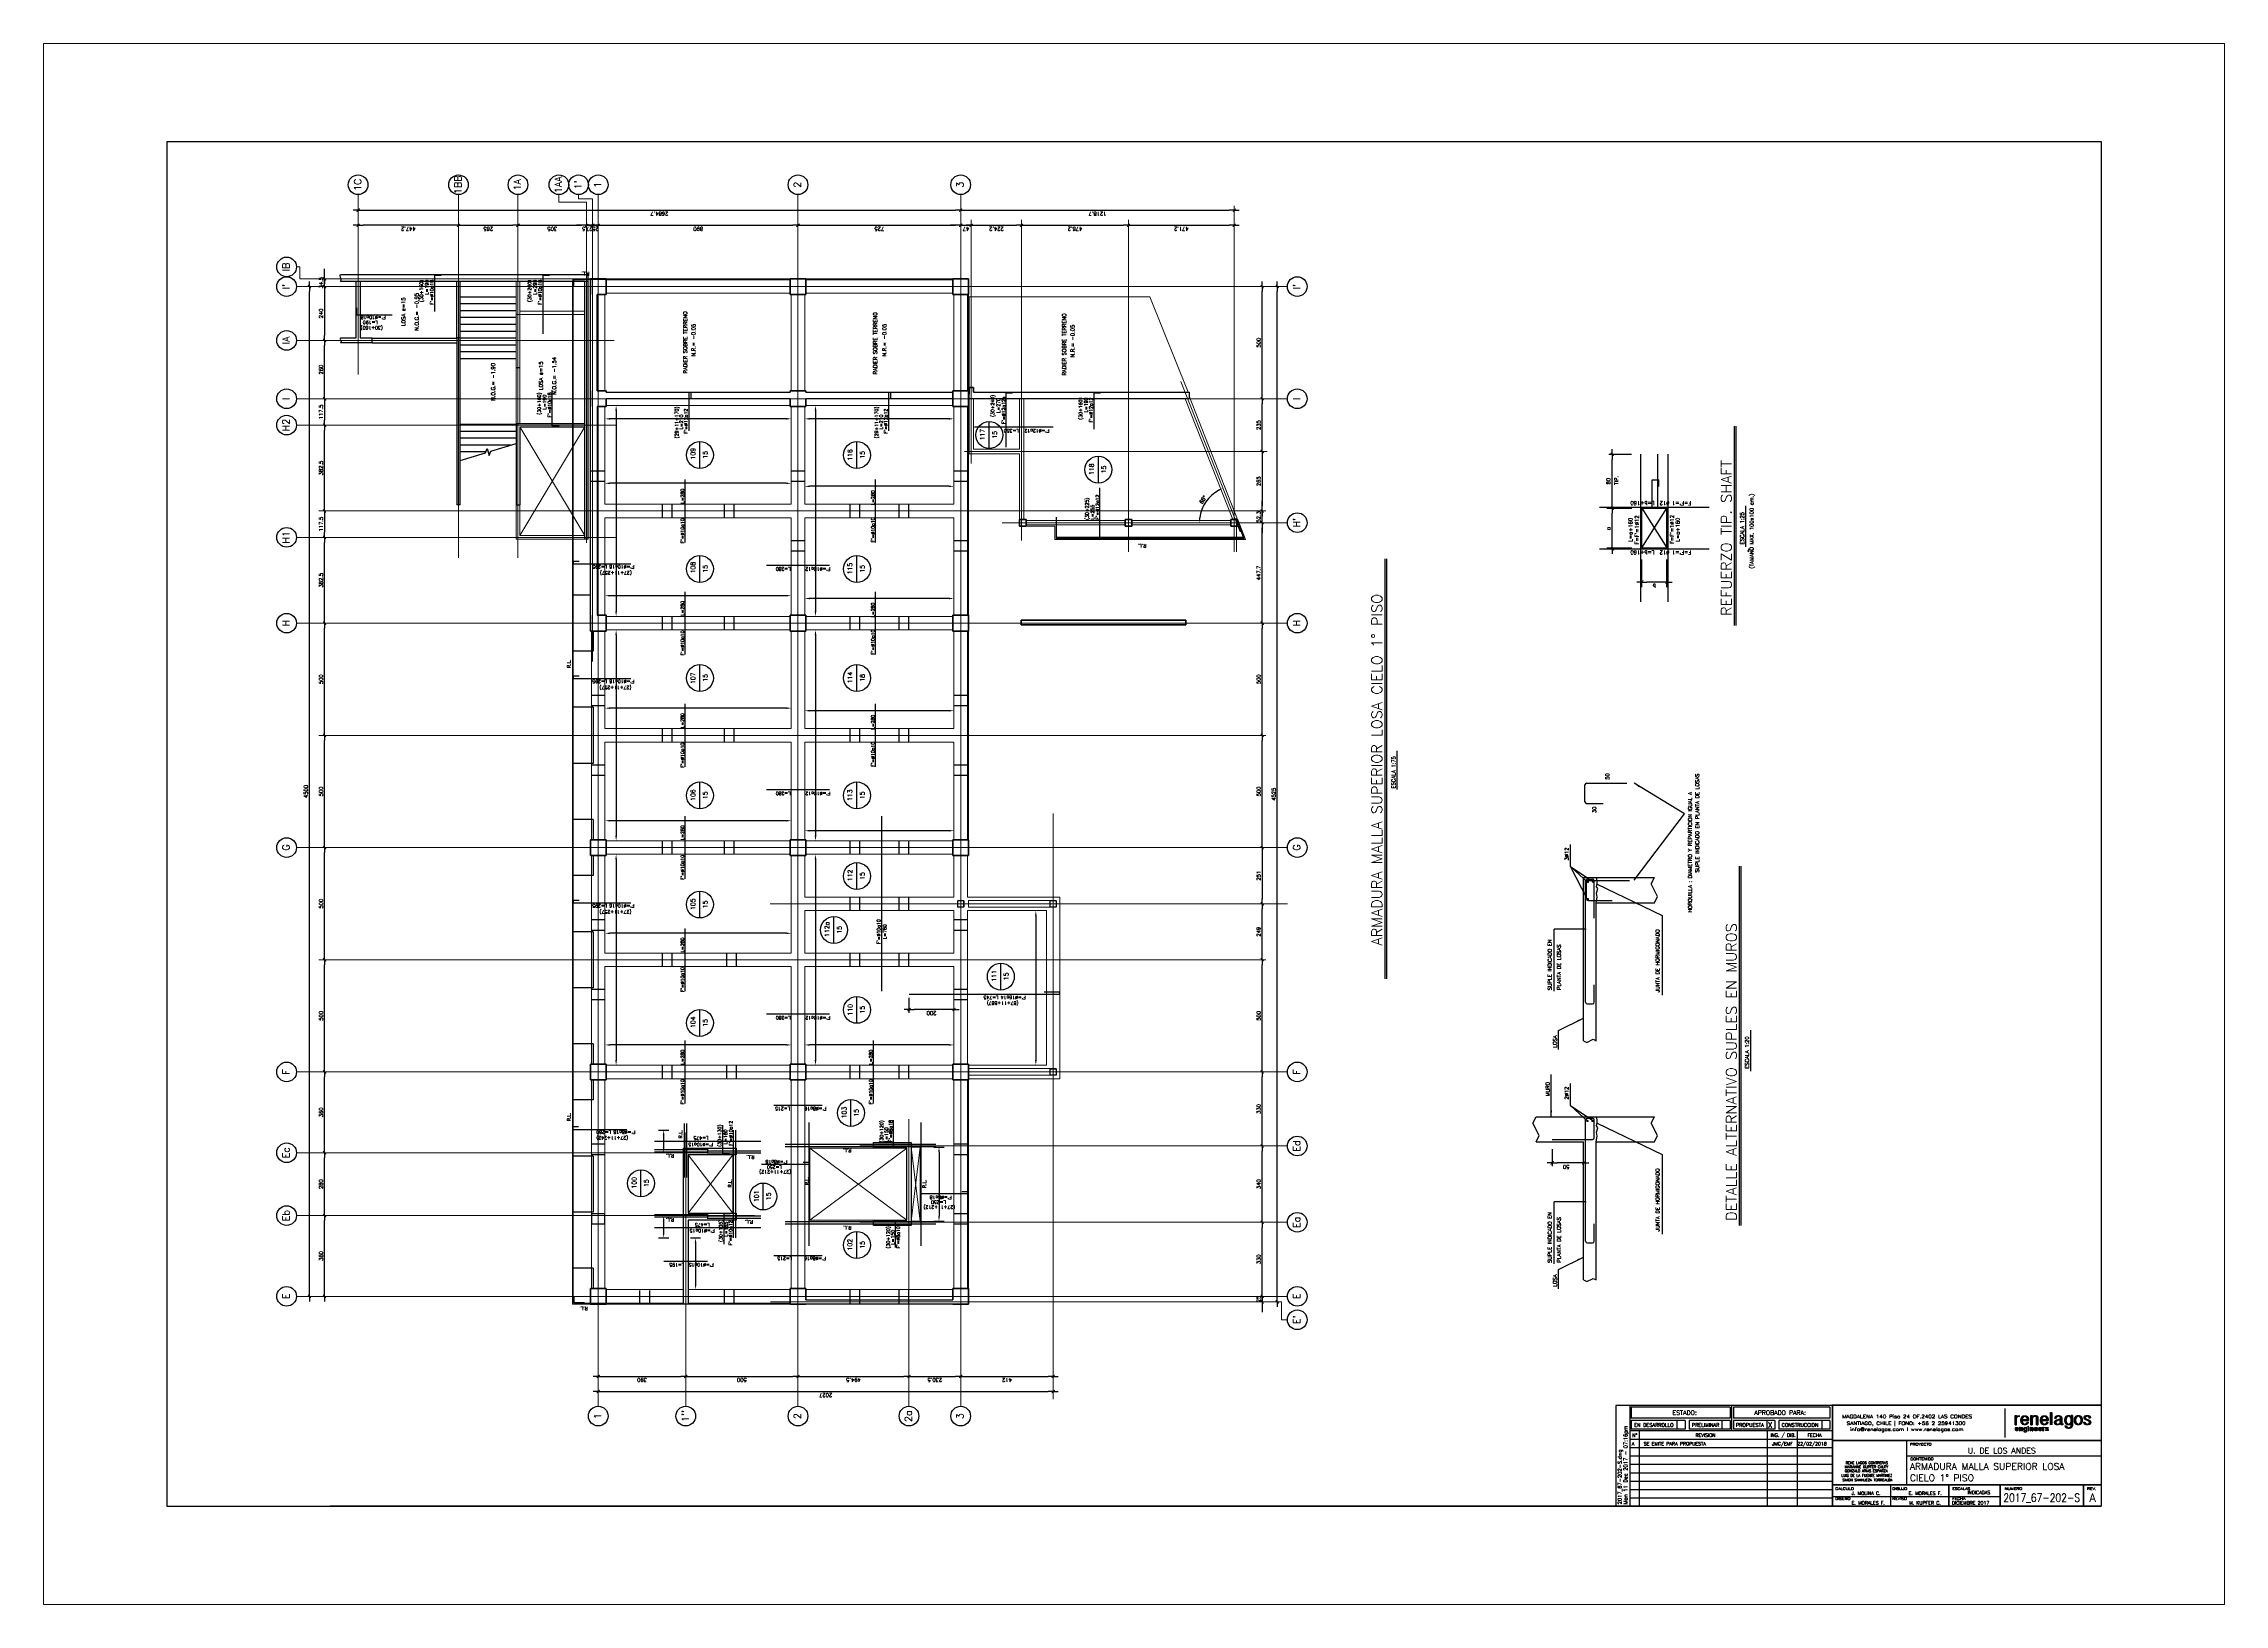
# Paper-space layout 'ESCALA 1-100' of a CAD drawing. Extents: x -354 to 618, y -256 to 440.
# The model-space entities are those that its viewports show. They can reach past a viewport. Long polylines and large blocks are cut down to what shows.
import ezdxf
from ezdxf.enums import TextEntityAlignment as Align
from ezdxf.xclip import XClip

# ---------------------------------------------------------------- set-up
doc = ezdxf.new("R2010")
doc.units = 0
doc.header["$LTSCALE"] = 45
doc.header["$MEASUREMENT"] = 0
doc.header["$XCLIPFRAME"] = 0
for name, pattern in [('2017_67-101$0$DASHED', [0.75, 0.5, -0.25]), ('2017_67-101$0$Grid Line', [2.2225, 1.27, -0.3175, 0.3175, -0.3175]), ('2017_67-101$0$HIDDEN', [9.525, 6.35, -3.175]), ('2017_67-101$0$RLE-PROYECCION', [0.71438, 0.47625, -0.23813]), ('DASHED', [0.75, 0.5, -0.25])]:
    doc.linetypes.add(name, pattern=pattern)
doc.layers.get('0').update_dxf_attribs({"linetype": 'CONTINUOUS'})
for name, color, linetype in [('2017_67-101$0$CONTORNOS', 3, 'CONTINUOUS'), ('2017_67-101$0$FORMATO', 7, 'CONTINUOUS'), ('2017_67-101$0$RLA-CORTES', 5, 'CONTINUOUS'), ('2017_67-101$0$RLA-COTAS', 2, 'CONTINUOUS'), ('2017_67-101$0$RLA-FORMATO', 7, 'CONTINUOUS'), ('2017_67-101$0$RLA-HATCH2', 1, '2017_67-101$0$HIDDEN'), ('2017_67-101$0$RLA-LOGO', 7, 'CONTINUOUS'), ('2017_67-101$0$RLA-MURO DILATADO', 3, 'CONTINUOUS'), ('2017_67-101$0$RLA-MURO INV DILATADO', 2, '2017_67-101$0$DASHED'), ('2017_67-101$0$RLA-SEGMENTOS1', 2, '2017_67-101$0$DASHED'), ('2017_67-101$0$RLA-TEXTOS1', 9, 'CONTINUOUS'), ('2017_67-101$0$RLA-TEXTOS2', 6, 'CONTINUOUS'), ('fe', 7, 'CONTINUOUS'), ('FORMATO', 7, 'CONTINUOUS'), ('RLA-CORTES', 5, 'CONTINUOUS'), ('RLA-COTAS1', 2, 'CONTINUOUS'), ('RLA-COTAS2', 1, 'CONTINUOUS'), ('RLA-FE', 7, 'CONTINUOUS'), ('RLA-FORMATO', 7, 'CONTINUOUS'), ('RLA-LOGO', 7, 'CONTINUOUS'), ('RLA-LOSAS', 3, 'CONTINUOUS'), ('RLA-TEXTOS-SM', 3, 'CONTINUOUS'), ('RLA-TEXTOS2', 6, 'CONTINUOUS')]:
    doc.layers.add(name, color=color, linetype=linetype)
for name, color, linetype, lineweight in [('2017_67-101$0$RLE-EJE', 3, 'CONTINUOUS', 25), ('2017_67-101$0$RLE-EJES', 1, '2017_67-101$0$Grid Line', 9), ('2017_67-101$0$RLE-HATCH', 1, 'CONTINUOUS', 15), ('2017_67-101$0$RLE-LOSA', 3, 'CONTINUOUS', 15), ('2017_67-101$0$RLE-MURO', 3, 'CONTINUOUS', 25), ('2017_67-101$0$RLE-NIVELES', 3, 'CONTINUOUS', 9), ('2017_67-101$0$RLE-PILAR', 3, 'CONTINUOUS', 50), ('2017_67-101$0$RLE-PROYECCION', 2, '2017_67-101$0$RLE-PROYECCION', 15), ('2017_67-101$0$RLE-VANOS', 1, 'CONTINUOUS', 15), ('2017_67-101$0$RLE-VIGA', 3, 'CONTINUOUS', 15)]:
    doc.layers.add(name, color=color, linetype=linetype, lineweight=lineweight)
doc.layers.add('VIEW', color=7, linetype='CONTINUOUS', plot=False)
doc.styles.add('2017_67-101$0$DIREC', font='ROMAND', dxfattribs={"width": 1.2})
doc.styles.add('2017_67-101$0$INGCIV', font='ROMAND', dxfattribs={"width": 1.2})
doc.styles.add('2017_67-101$0$ROMAND', font='romand', dxfattribs={"height": 31.5})
doc.styles.add('2017_67-101$0$ROMANS', font='ROMANS.shx', dxfattribs={"height": 16.875})
doc.styles.add('2017_67-101$0$SIETE50', font='ROMAND.SHX', dxfattribs={"height": 31.5})
doc.styles.add('ARM1', font='SIMPLEX', dxfattribs={"oblique": 15, "height": 10})
doc.styles.add('DIREC', font='ROMAND', dxfattribs={"width": 1.2})
doc.styles.add('INGCIV', font='ROMAND', dxfattribs={"width": 1.2})
doc.styles.add('ROMAND', font='romand', dxfattribs={"height": 31.5})
doc.styles.add('ROMANS', font='ROMANS.shx', dxfattribs={"height": 16.875})
doc.styles.add('ROMANS0', font='romans.shx')
doc.styles.add('SIETE50', font='ROMAND.SHX', dxfattribs={"height": 31.5})
doc.dimstyles.new('2017_67-101$0$ING-75', dxfattribs={"dimscale": 75, "dimtxt": 0.27, "dimasz": 0.3, "dimexe": 0, "dimexo": 0, "dimgap": 0.1, "dimtad": 1, "dimdec": 1, "dimzin": 12, "dimdsep": 46, "dimtxsty": '2017_67-101$0$ROMANS', "dimblk": '2017_67-101$0$TICK1', "dimblk1": '2017_67-101$0$TICK1', "dimblk2": '2017_67-101$0$TICK1', "dimcen": 0.09, "dimclrd": 2, "dimclre": 1, "dimclrt": 3, "dimadec": 0, "dimazin": 0, "dimtfac": 1, "dimtdec": 0, "dimtix": 1, "dimtmove": 2, "dimatfit": 3, "dimldrblk": '2017_67-101$0$TICK1', "dimfxl": 0, "dimfxlon": 1, "dimtolj": 1, "dimtzin": 0, "dimarcsym": 0})
doc.dimstyles.new('2017_67-101$0$ING25', dxfattribs={"dimscale": 50, "dimtxt": 0.3, "dimasz": 0.4, "dimexe": 0.2, "dimexo": 1, "dimgap": 0.2, "dimtad": 1, "dimdec": 1, "dimlfac": 0.33333, "dimzin": 12, "dimdsep": 46, "dimtxsty": '2017_67-101$0$ROMANS', "dimblk1": '2017_67-101$0$TICK1', "dimblk2": '2017_67-101$0$TICK1', "dimsah": 1, "dimcen": 0.1, "dimse1": 1, "dimse2": 1, "dimclrd": 2, "dimclre": 4, "dimclrt": 3, "dimadec": 0, "dimazin": 0, "dimtfac": 1, "dimtdec": 1, "dimtix": 1, "dimtmove": 2, "dimatfit": 3, "dimldrblk": '2017_67-101$0$TICK1', "dimfxl": 0.2, "dimtolj": 1, "dimtzin": 12, "dimarcsym": 0})
doc.dimstyles.new('ING', dxfattribs={"dimscale": 50, "dimtxt": 0.27, "dimasz": 0.3, "dimexe": 0.2, "dimexo": 1, "dimgap": 0.1, "dimtad": 1, "dimzin": 12, "dimdsep": 46, "dimtxsty": 'ROMANS', "dimblk1": 'TICK1', "dimblk2": 'TICK1', "dimsah": 1, "dimcen": 0.09, "dimse1": 1, "dimse2": 1, "dimclrd": 2, "dimclre": 4, "dimclrt": 3, "dimadec": 0, "dimazin": 0, "dimtfac": 1, "dimtix": 1, "dimtmove": 2, "dimatfit": 3, "dimldrblk": 'TICK1', "dimfxl": 1, "dimtolj": 1, "dimtzin": 12, "dimarcsym": 0})
doc.dimstyles.new('ING-75', dxfattribs={"dimscale": 75, "dimtxt": 0.27, "dimasz": 0.3, "dimexe": 0, "dimexo": 0, "dimgap": 0.1, "dimtad": 1, "dimdec": 1, "dimzin": 12, "dimdsep": 46, "dimtxsty": 'ROMANS', "dimblk": 'TICK1', "dimblk1": 'TICK1', "dimblk2": 'TICK1', "dimcen": 0.09, "dimclrd": 2, "dimclre": 1, "dimclrt": 3, "dimadec": 0, "dimazin": 0, "dimtfac": 1, "dimtdec": 0, "dimtix": 1, "dimtmove": 2, "dimatfit": 3, "dimldrblk": 'TICK1', "dimfxl": 0, "dimfxlon": 1, "dimtolj": 1, "dimtzin": 0, "dimarcsym": 0})
doc.dimstyles.new('ING50', dxfattribs={"dimscale": 50, "dimtxt": 0.27, "dimasz": 0.3, "dimexe": 0.3, "dimexo": 1, "dimgap": 0.1, "dimtad": 1, "dimdec": 1, "dimzin": 12, "dimdsep": 46, "dimtxsty": 'ROMANS', "dimblk1": 'TICK1', "dimblk2": 'TICK1', "dimsah": 1, "dimcen": 0.09, "dimse1": 1, "dimse2": 1, "dimclrd": 2, "dimclre": 1, "dimclrt": 3, "dimadec": 0, "dimazin": 0, "dimtfac": 1, "dimtdec": 1, "dimtix": 1, "dimtmove": 2, "dimatfit": 3, "dimldrblk": 'TICK1', "dimfxl": 1, "dimtolj": 1, "dimtzin": 12, "dimarcsym": 0})

# ---------------------------------------------------------------- blocks, each defined once
blk = doc.blocks.new('viñeta-rl')
at = {"layer": 'RLA-FORMATO', "color": 2, "linetype": 'Continuous'}
for p, q in [((-797.5, 298.8), (-1441, 298.8)), ((-1441, 298.8), (-1441, -1.2)), ((-1400, 298.8), (-1400, 0)), ((-1395.5, 293.8), (-1395.5, 261.3)), ((-1101.9, 293.8), (-1395.5, 293.8)), ((-1101.9, 261.3), (-1395.5, 261.3)), ((-1101.9, 293.8), (-1101.9, 261.3)), ((-805.2, 293.8), (-1092.3, 293.8)), ((-1092.3, 293.8), (-1092.3, 261.3)), ((-805.2, 261.3), (-1092.3, 261.3)), ((-805.2, 293.8), (-805.2, 261.3)), ((-286.2, 289.9), (-286.2, 204.6)), ((-797.5, 223.6), (-1400, 223.6)), ((-797.5, 198.6), (-1400, 198.6)), ((-1395.5, 254.6), (-1395.5, 228.6)), ((-1235.8, 254.6), (-1395.5, 254.6)), ((-1235.8, 228.6), (-1395.5, 228.6)), ((-1372.5, 223.6), (-1372.5, 0)), ((-1223.8, 254.6), (-1223.8, 228.6)), ((-1101.9, 254.6), (-1223.8, 254.6)), ((-1101.9, 228.6), (-1223.8, 228.6)), ((-969, 254.6), (-1092.3, 254.6)), ((-969, 228.6), (-1092.3, 228.6)), ((-991.5, 223.6), (-991.5, 0)), ((-805.2, 254.6), (-957, 254.6)), ((-805.2, 228.6), (-957, 228.6)), ((-902.5, 223.6), (-902.5, 0)), ((-578.3, 195.3), (-578.3, 63.3)), ((-797.5, 173.6), (-1400, 173.6)), ((-797.5, 148.6), (-1400, 148.6)), ((-578.3, 149.8), (0, 149.8)), ((-797.5, 123.6), (-1400, 123.6)), ((-797.5, 98.6), (-1400, 98.6)), ((-795.7, 73.6), (-1398.2, 73.6)), ((-797.5, 48.6), (-1400, 48.6)), ((-797.5, 23.6), (-1400, 23.6)), ((-797.5, 28.8), (-300, 28.8)), ((-625, 0), (-625, 63.3))]:
    blk.add_line(p, q, dxfattribs=at)
at = {"layer": 'RLA-FORMATO', "color": 3}
blk.add_line((-1097.1, 223.6), (-1097.1, 298.8), dxfattribs=at)
at = {"layer": 'RLA-FORMATO', "color": 2}
for p, q in [((-1260, 254.6), (-1260, 228.6)), ((-1235.8, 254.6), (-1235.8, 228.6)), ((-1126.1, 254.6), (-1126.1, 228.6)), ((-1101.9, 254.6), (-1101.9, 228.6)), ((-1092.3, 254.6), (-1092.3, 228.6)), ((-993.2, 254.6), (-993.2, 228.6)), ((-969, 254.6), (-969, 228.6)), ((-957, 254.6), (-957, 228.6)), ((-829.4, 254.6), (-829.4, 228.6)), ((-805.2, 254.6), (-805.2, 228.6))]:
    blk.add_line(p, q, dxfattribs=at)
at = {"layer": 'RLA-FORMATO', "color": 5, "const_width": 5}
for points in [[(0, 300), (-797.5, 300), (-797.5, 0)], [(0, 195.3), (-797.5, 195.3)], [(0, 63.3), (-797.5, 63.3)], [(-452.5, 0), (-452.5, 63.3)], [(-300, 0), (-300, 63.3)], [(-52.5, 0), (-52.5, 63.3)]]:
    blk.add_lwpolyline(points, dxfattribs=at)
at = {"layer": 'RLA-LOGO', "color": 9, "true_color": 0xc0c0c0}
for p, q in [((-255.3, 241.7), (-255.3, 269.6)), ((-255.3, 241.7), (-255.3, 269.6)), ((-255.3, 269.6), (-251.3, 269.6)), ((-255.2, 241.7), (-255.2, 269.6)), ((-255.2, 241.7), (-255.2, 269.6)), ((-255.1, 241.7), (-255.1, 269.6)), ((-255.1, 241.7), (-255.1, 269.6)), ((-255, 241.7), (-255, 269.6)), ((-255, 241.7), (-255, 269.6)), ((-255, 241.7), (-255, 269.6)), ((-254.9, 241.7), (-254.9, 269.6)), ((-254.9, 241.7), (-254.9, 269.6)), ((-254.8, 241.7), (-254.8, 269.6)), ((-254.8, 241.7), (-254.8, 269.6)), ((-254.7, 241.7), (-254.7, 269.6)), ((-254.7, 241.7), (-254.7, 269.6)), ((-254.6, 241.7), (-254.6, 269.6)), ((-254.6, 241.7), (-254.6, 269.6)), ((-254.5, 241.7), (-254.5, 269.6)), ((-254.5, 241.7), (-254.5, 269.6)), ((-254.5, 241.7), (-254.5, 269.6)), ((-254.4, 241.7), (-254.4, 269.6)), ((-254.4, 241.7), (-254.4, 269.6)), ((-254.3, 241.7), (-254.3, 269.6)), ((-254.3, 241.7), (-254.3, 269.6)), ((-254.2, 241.7), (-254.2, 269.6)), ((-254.2, 241.7), (-254.2, 269.6)), ((-254.1, 241.7), (-254.1, 269.6)), ((-254.1, 241.7), (-254.1, 269.6)), ((-254.1, 241.7), (-254.1, 269.6)), ((-254, 241.7), (-254, 269.6)), ((-254, 241.7), (-254, 269.6)), ((-253.9, 241.7), (-253.9, 269.6)), ((-253.9, 241.7), (-253.9, 269.6)), ((-253.8, 241.7), (-253.8, 269.6)), ((-253.8, 241.7), (-253.8, 269.6)), ((-253.7, 241.7), (-253.7, 269.6)), ((-253.7, 241.7), (-253.7, 269.6)), ((-253.6, 241.7), (-253.6, 269.6)), ((-253.6, 241.7), (-253.6, 269.6)), ((-253.6, 241.7), (-253.6, 269.6)), ((-253.5, 241.7), (-253.5, 269.6)), ((-253.5, 241.7), (-253.5, 269.6)), ((-253.4, 241.7), (-253.4, 269.6)), ((-253.4, 241.7), (-253.4, 269.6)), ((-253.3, 241.7), (-253.3, 269.6)), ((-253.3, 241.7), (-253.3, 269.6)), ((-253.2, 241.7), (-253.2, 269.6)), ((-253.2, 241.7), (-253.2, 269.6)), ((-253.2, 241.7), (-253.2, 269.6)), ((-253.1, 241.7), (-253.1, 269.6)), ((-253.1, 241.7), (-253.1, 269.6)), ((-253, 241.7), (-253, 269.6)), ((-253, 241.7), (-253, 269.6)), ((-252.9, 241.7), (-252.9, 269.6)), ((-252.9, 241.7), (-252.9, 269.6)), ((-252.8, 241.7), (-252.8, 269.6)), ((-252.8, 241.7), (-252.8, 269.6)), ((-252.7, 241.7), (-252.7, 269.6)), ((-252.7, 241.7), (-252.7, 269.6)), ((-252.7, 241.7), (-252.7, 269.6)), ((-252.6, 241.7), (-252.6, 269.6)), ((-252.6, 241.7), (-252.6, 269.6)), ((-252.5, 241.7), (-252.5, 269.6)), ((-252.5, 241.7), (-252.5, 269.6)), ((-252.4, 241.7), (-252.4, 269.6)), ((-252.4, 241.7), (-252.4, 269.6)), ((-252.3, 241.7), (-252.3, 269.6)), ((-252.3, 241.7), (-252.3, 269.6)), ((-252.3, 241.7), (-252.3, 269.6)), ((-252.2, 241.7), (-252.2, 269.6)), ((-252.2, 241.7), (-252.2, 269.6)), ((-252.1, 241.7), (-252.1, 269.6)), ((-252.1, 241.7), (-252.1, 269.6)), ((-252, 241.7), (-252, 269.6)), ((-252, 241.7), (-252, 269.6)), ((-251.9, 241.7), (-251.9, 269.6)), ((-251.9, 241.7), (-251.9, 269.6)), ((-251.8, 241.7), (-251.8, 269.6)), ((-251.8, 241.7), (-251.8, 269.6)), ((-251.8, 241.7), (-251.8, 269.6)), ((-251.7, 241.7), (-251.7, 269.6)), ((-251.7, 241.7), (-251.7, 269.6)), ((-251.6, 241.7), (-251.6, 269.6)), ((-251.6, 241.7), (-251.6, 269.6)), ((-251.5, 241.7), (-251.5, 269.6)), ((-251.5, 241.7), (-251.5, 269.6)), ((-251.4, 241.7), (-251.4, 269.6)), ((-251.4, 241.7), (-251.4, 269.6)), ((-251.4, 241.7), (-251.4, 269.6)), ((-251.3, 269.6), (-251.3, 266.3)), ((-251.3, 241.7), (-251.3, 269.6)), ((-251.3, 266.3), (-251.1, 266.3)), ((-251.3, 259.9), (-251.3, 266.3)), ((-251.2, 260.3), (-251.2, 266.3)), ((-251.2, 260.5), (-251.2, 266.3)), ((-251.1, 260.9), (-251.1, 266.4)), ((-251.1, 260.7), (-251.1, 266.3)), ((-251, 261.2), (-251, 266.6)), ((-251, 261.1), (-251, 266.5)), ((-250.9, 261.6), (-250.9, 266.8)), ((-250.9, 261.5), (-250.9, 266.7)), ((-250.9, 261.4), (-250.9, 266.6)), ((-250.8, 261.7), (-250.8, 266.9)), ((-250.8, 261.8), (-250.8, 266.9)), ((-250.7, 262), (-250.7, 267.1)), ((-250.7, 261.9), (-250.7, 267)), ((-250.6, 262.2), (-250.6, 267.2)), ((-250.6, 262.1), (-250.6, 267.1)), ((-250.5, 262.5), (-250.5, 267.4)), ((-250.5, 262.3), (-250.5, 267.3)), ((-250.5, 262.4), (-250.5, 267.3)), ((-250.4, 262.6), (-250.4, 267.5)), ((-250.4, 262.5), (-250.4, 267.4)), ((-250.3, 262.8), (-250.3, 267.6)), ((-250.3, 262.7), (-250.3, 267.5)), ((-250.2, 262.8), (-250.2, 267.7)), ((-250.2, 262.9), (-250.2, 267.7)), ((-250.1, 263), (-250.1, 267.8)), ((-250.1, 263), (-250.1, 267.8)), ((-250, 263.2), (-250, 268)), ((-250, 263.1), (-250, 267.9)), ((-250, 263.2), (-250, 267.9)), ((-249.9, 263.3), (-249.9, 268)), ((-249.9, 263.3), (-249.9, 268)), ((-249.8, 263.4), (-249.8, 268.1)), ((-249.8, 263.4), (-249.8, 268.1)), ((-249.7, 263.5), (-249.7, 268.2)), ((-249.7, 263.5), (-249.7, 268.2)), ((-249.6, 263.6), (-249.6, 268.3)), ((-249.6, 263.6), (-249.6, 268.3)), ((-249.6, 263.7), (-249.6, 268.3)), ((-249.5, 263.7), (-249.5, 268.4)), ((-249.5, 263.8), (-249.5, 268.4)), ((-249.4, 263.8), (-249.4, 268.5)), ((-249.4, 263.9), (-249.4, 268.5)), ((-249.3, 264), (-249.3, 268.6)), ((-249.3, 263.9), (-249.3, 268.5)), ((-249.2, 264), (-249.2, 268.6)), ((-249.2, 264.1), (-249.2, 268.6)), ((-249.1, 264.1), (-249.1, 268.7)), ((-249.1, 264.1), (-249.1, 268.7)), ((-249.1, 264.2), (-249.1, 268.7)), ((-249, 264.2), (-249, 268.8)), ((-249, 264.3), (-249, 268.8)), ((-248.9, 264.3), (-248.9, 268.9)), ((-248.9, 264.3), (-248.9, 268.8)), ((-248.8, 264.4), (-248.8, 268.9)), ((-248.8, 264.4), (-248.8, 268.9)), ((-248.7, 264.4), (-248.7, 269)), ((-248.7, 264.5), (-248.7, 269)), ((-248.7, 264.5), (-248.7, 269)), ((-248.6, 264.6), (-248.6, 269.1)), ((-248.6, 264.5), (-248.6, 269)), ((-248.5, 264.6), (-248.5, 269.1)), ((-248.5, 264.6), (-248.5, 269.1)), ((-248.4, 264.7), (-248.4, 269.2)), ((-248.4, 264.7), (-248.4, 269.1)), ((-248.3, 264.7), (-248.3, 269.2)), ((-248.3, 264.7), (-248.3, 269.2)), ((-248.2, 264.8), (-248.2, 269.3)), ((-248.2, 264.8), (-248.2, 269.3)), ((-248.2, 264.8), (-248.2, 269.2)), ((-248.1, 264.9), (-248.1, 269.3)), ((-248.1, 264.9), (-248.1, 269.3)), ((-248, 264.9), (-248, 269.4)), ((-248, 264.9), (-248, 269.4)), ((-247.9, 265), (-247.9, 269.4)), ((-247.9, 265), (-247.9, 269.4)), ((-247.8, 265), (-247.8, 269.5)), ((-247.8, 265.1), (-247.8, 269.5)), ((-247.8, 265), (-247.8, 269.4)), ((-247.7, 265.1), (-247.7, 269.5)), ((-247.7, 265.1), (-247.7, 269.5)), ((-247.6, 265.1), (-247.6, 269.5)), ((-247.6, 265.1), (-247.6, 269.5)), ((-247.5, 265.2), (-247.5, 269.6)), ((-247.5, 265.2), (-247.5, 269.6)), ((-247.4, 265.2), (-247.4, 269.6)), ((-247.4, 265.2), (-247.4, 269.6)), ((-247.3, 265.3), (-247.3, 269.7)), ((-247.3, 265.2), (-247.3, 269.6)), ((-247.3, 265.3), (-247.3, 269.6)), ((-247.2, 265.3), (-247.2, 269.7)), ((-247.2, 265.3), (-247.2, 269.7)), ((-247.1, 265.3), (-247.1, 269.7)), ((-247.1, 265.4), (-247.1, 269.7)), ((-247, 265.4), (-247, 269.8)), ((-247, 265.4), (-247, 269.7)), ((-246.9, 265.4), (-246.9, 269.8)), ((-246.9, 265.4), (-246.9, 269.8)), ((-246.9, 265.4), (-246.9, 269.8)), ((-246.8, 265.4), (-246.8, 269.8)), ((-246.8, 265.5), (-246.8, 269.8)), ((-246.7, 265.5), (-246.7, 269.8)), ((-246.7, 265.5), (-246.7, 269.8)), ((-246.6, 265.5), (-246.6, 269.9)), ((-246.6, 265.5), (-246.6, 269.8)), ((-246.5, 265.5), (-246.5, 269.9)), ((-246.5, 265.5), (-246.5, 269.9)), ((-246.4, 265.6), (-246.4, 269.9)), ((-246.4, 265.6), (-246.4, 269.9)), ((-246.4, 265.6), (-246.4, 269.9)), ((-246.3, 265.6), (-246.3, 269.9)), ((-246.3, 265.6), (-246.3, 269.9)), ((-246.2, 265.6), (-246.2, 269.9)), ((-246.2, 265.6), (-246.2, 269.9)), ((-246.1, 265.6), (-246.1, 269.9)), ((-246.1, 265.6), (-246.1, 269.9)), ((-246, 265.6), (-246, 270)), ((-246, 265.7), (-246, 270)), ((-246, 265.7), (-246, 270)), ((-245.9, 265.7), (-245.9, 270)), ((-245.9, 265.7), (-245.9, 270)), ((-245.8, 265.7), (-245.8, 270)), ((-245.8, 265.7), (-245.8, 270)), ((-245.7, 265.7), (-245.7, 270)), ((-245.7, 265.7), (-245.7, 270)), ((-245.6, 265.7), (-245.6, 270)), ((-245.6, 265.7), (-245.6, 270)), ((-245.5, 265.7), (-245.5, 270)), ((-245.5, 265.7), (-245.5, 270)), ((-245.5, 265.7), (-245.5, 270)), ((-245.4, 265.7), (-245.4, 270)), ((-245.4, 265.7), (-245.4, 270)), ((-245.3, 265.7), (-245.3, 270)), ((-245.3, 265.7), (-245.3, 270)), ((-245.2, 265.8), (-245.2, 270)), ((-245.2, 265.8), (-245.2, 270)), ((-245.1, 265.8), (-245.1, 270)), ((-245.1, 265.8), (-245.1, 270)), ((-245.1, 265.8), (-245.1, 270)), ((-245, 265.8), (-245, 270)), ((-245, 265.8), (-245, 270)), ((-244.9, 265.8), (-244.9, 270)), ((-244.9, 265.8), (-244.9, 270)), ((-244.8, 265.8), (-244.8, 270)), ((-244.8, 265.8), (-244.8, 270)), ((-244.7, 265.8), (-244.7, 270)), ((-244.7, 265.8), (-244.7, 270)), ((-244.6, 265.8), (-244.6, 270)), ((-244.6, 265.8), (-244.6, 270)), ((-244.6, 265.8), (-244.6, 270)), ((-244.5, 265.8), (-244.5, 270)), ((-244.5, 265.8), (-244.5, 270)), ((-244.4, 265.8), (-244.4, 270)), ((-244.4, 265.8), (-244.4, 270)), ((-244.3, 265.8), (-244.3, 270)), ((-244.3, 265.7), (-244.3, 270)), ((-244.2, 265.7), (-244.2, 270)), ((-244.2, 265.7), (-244.2, 270)), ((-244.2, 265.7), (-244.2, 270)), ((-244.1, 265.7), (-244.1, 269.9)), ((-244.1, 265.7), (-244.1, 269.9)), ((-244, 265.7), (-244, 269.9)), ((-244, 265.7), (-244, 269.9)), ((-243.9, 265.7), (-243.9, 269.9)), ((-243.9, 265.7), (-243.9, 269.9)), ((-243.8, 265.7), (-243.8, 269.9)), ((-243.8, 265.7), (-243.8, 269.9)), ((-243.7, 265.7), (-243.7, 269.9)), ((-243.7, 265.7), (-243.7, 269.9)), ((-243.7, 265.7), (-243.7, 269.9)), ((-243.6, 265.7), (-243.6, 269.9)), ((-243.6, 265.6), (-243.6, 269.8)), ((-243.5, 265.6), (-243.5, 269.8)), ((-243.5, 265.6), (-243.5, 269.8)), ((-243.4, 265.6), (-243.4, 269.8)), ((-243.4, 265.6), (-243.4, 269.8)), ((-243.3, 265.6), (-243.3, 269.8)), ((-243.3, 265.6), (-243.3, 269.8)), ((-243.3, 265.6), (-243.3, 269.8)), ((-243.2, 265.6), (-243.2, 269.8)), ((-243.2, 265.6), (-243.2, 269.7)), ((-243.1, 265.5), (-243.1, 269.7)), ((-243.1, 265.5), (-243.1, 269.7)), ((-243, 265.5), (-243, 269.7)), ((-243, 265.5), (-243, 269.7)), ((-242.9, 265.5), (-242.9, 269.7)), ((-242.9, 265.5), (-242.9, 269.6)), ((-242.8, 265.5), (-242.8, 269.6)), ((-242.8, 265.5), (-242.8, 269.6)), ((-242.8, 265.4), (-242.8, 269.6)), ((-242.7, 265.4), (-242.7, 269.6)), ((-242.7, 265.4), (-242.7, 269.6)), ((-242.6, 265.4), (-242.6, 269.6)), ((-242.6, 265.4), (-242.6, 269.5)), ((-242.6, 265.4), (-242.6, 269.5)), ((-238.6, 259.4), (-238.6, 251)), ((-238.6, 259.2), (-238.6, 251.2)), ((-238.5, 259.8), (-238.5, 250.6)), ((-238.5, 259.6), (-238.5, 250.8)), ((-238.4, 260.2), (-238.4, 250.3)), ((-238.4, 260), (-238.4, 250.5)), ((-238.3, 260.5), (-238.3, 250)), ((-238.3, 260.4), (-238.3, 250.2)), ((-238.2, 261), (-238.2, 249.6)), ((-238.2, 260.9), (-238.2, 249.7)), ((-238.2, 260.7), (-238.2, 249.9)), ((-238.1, 261.3), (-238.1, 249.4)), ((-238.1, 261.2), (-238.1, 249.5)), ((-238, 261.6), (-238, 249.1)), ((-238, 261.5), (-238, 249.2)), ((-237.9, 261.9), (-237.9, 248.9)), ((-237.9, 261.7), (-237.9, 249)), ((-237.8, 262.1), (-237.8, 248.7)), ((-237.8, 262), (-237.8, 248.8)), ((-237.7, 262.4), (-237.7, 248.4)), ((-237.7, 262.3), (-237.7, 248.5)), ((-237.7, 262.2), (-237.7, 248.6)), ((-237.6, 262.6), (-237.6, 248.2)), ((-237.6, 262.5), (-237.6, 248.3)), ((-237.5, 262.8), (-237.5, 248)), ((-237.5, 262.7), (-237.5, 248)), ((-237.4, 263), (-237.4, 247.8)), ((-237.4, 262.9), (-237.4, 247.9)), ((-237.3, 263.3), (-237.3, 247.5)), ((-237.3, 263.2), (-237.3, 247.6)), ((-237.3, 263.1), (-237.3, 247.7)), ((-237.2, 263.5), (-237.2, 247.3)), ((-237.2, 263.4), (-237.2, 247.4)), ((-237.1, 263.6), (-237.1, 247.2)), ((-237.1, 263.6), (-237.1, 247.1)), ((-237, 263.8), (-237, 247)), ((-237, 263.7), (-237, 247)), ((-236.9, 263.9), (-236.9, 246.9)), ((-236.9, 263.9), (-236.9, 246.8)), ((-236.8, 264.2), (-236.8, 246.6)), ((-236.8, 264.1), (-236.8, 246.6)), ((-236.8, 264), (-236.8, 246.7)), ((-236.7, 264.3), (-236.7, 246.4)), ((-236.7, 264.2), (-236.7, 246.5)), ((-236.6, 264.4), (-236.6, 246.4)), ((-236.6, 264.4), (-236.6, 246.3)), ((-236.5, 264.6), (-236.5, 246.1)), ((-236.5, 264.5), (-236.5, 246.2)), ((-236.4, 264.8), (-236.4, 245.9)), ((-236.4, 264.7), (-236.4, 246)), ((-236.4, 264.6), (-236.4, 246.1)), ((-236.3, 264.9), (-236.3, 245.8)), ((-236.3, 264.8), (-236.3, 245.9)), ((-236.2, 265), (-236.2, 245.7)), ((-236.2, 264.9), (-236.2, 245.8)), ((-236.1, 265.1), (-236.1, 245.6)), ((-236.1, 265.1), (-236.1, 245.6)), ((-236, 265.2), (-236, 245.5)), ((-236, 265.2), (-236, 245.5)), ((-235.9, 265.4), (-235.9, 245.3)), ((-235.9, 265.4), (-235.9, 245.3)), ((-235.9, 265.3), (-235.9, 245.4)), ((-235.8, 265.5), (-235.8, 245.2)), ((-235.8, 265.5), (-235.8, 245.2)), ((-235.7, 265.6), (-235.7, 245.1)), ((-235.7, 265.6), (-235.7, 245.1)), ((-235.6, 265.8), (-235.6, 245)), ((-235.6, 265.7), (-235.6, 245)), ((-235.5, 265.9), (-235.5, 244.9)), ((-235.5, 265.9), (-235.5, 244.8)), ((-235.5, 265.8), (-235.5, 244.9)), ((-235.4, 266), (-235.4, 244.8)), ((-235.4, 266), (-235.4, 244.7)), ((-235.3, 266.1), (-235.3, 244.7)), ((-235.3, 266.1), (-235.3, 244.6)), ((-235.2, 266.2), (-235.2, 244.6)), ((-235.2, 266.2), (-235.2, 244.5)), ((-235.1, 266.3), (-235.1, 244.5)), ((-235.1, 266.3), (-235.1, 244.4)), ((-235, 266.5), (-235, 254.5)), ((-235, 266.4), (-235, 244.4)), ((-235, 266.4), (-235, 244.3)), ((-234.9, 266.5), (-234.9, 254.5)), ((-234.9, 266.5), (-234.9, 254.5)), ((-234.8, 266.6), (-234.8, 254.5)), ((-234.8, 266.6), (-234.8, 254.5)), ((-234.7, 266.7), (-234.7, 254.5)), ((-234.7, 266.7), (-234.7, 258.2)), ((-234.6, 266.8), (-234.6, 258.4)), ((-234.6, 266.8), (-234.6, 258.6)), ((-234.6, 266.8), (-234.6, 258.8)), ((-234.5, 266.9), (-234.5, 259)), ((-234.5, 266.9), (-234.5, 259.2)), ((-234.4, 267), (-234.4, 259.4)), ((-234.4, 267), (-234.4, 259.5)), ((-234.3, 267.1), (-234.3, 259.8)), ((-234.3, 267), (-234.3, 259.7)), ((-234.2, 267.2), (-234.2, 260.1)), ((-234.2, 267.1), (-234.2, 260)), ((-234.1, 267.3), (-234.1, 260.5)), ((-234.1, 267.2), (-234.1, 260.2)), ((-234.1, 267.2), (-234.1, 260.4)), ((-234, 267.4), (-234, 260.7)), ((-234, 267.3), (-234, 260.6)), ((-233.9, 267.4), (-233.9, 260.8)), ((-233.9, 267.4), (-233.9, 261)), ((-233.8, 267.5), (-233.8, 261.1)), ((-233.8, 267.5), (-233.8, 261.2)), ((-233.7, 267.6), (-233.7, 261.4)), ((-233.7, 267.6), (-233.7, 261.5)), ((-233.7, 267.5), (-233.7, 261.3)), ((-233.6, 267.7), (-233.6, 261.7)), ((-233.6, 267.6), (-233.6, 261.6)), ((-233.5, 267.7), (-233.5, 261.8)), ((-233.5, 267.7), (-233.5, 261.9)), ((-233.4, 267.8), (-233.4, 261.9)), ((-233.4, 267.8), (-233.4, 262)), ((-233.3, 267.8), (-233.3, 262.1)), ((-233.3, 267.8), (-233.3, 262.2)), ((-233.2, 267.9), (-233.2, 262.3)), ((-233.2, 267.9), (-233.2, 262.3)), ((-233.2, 267.9), (-233.2, 262.4)), ((-233.1, 268), (-233.1, 262.5)), ((-233.1, 268), (-233.1, 262.6)), ((-233, 268.1), (-233, 262.7)), ((-233, 268), (-233, 262.6)), ((-232.9, 268.1), (-232.9, 262.8)), ((-232.9, 268.1), (-232.9, 262.8)), ((-232.8, 268.2), (-232.8, 263)), ((-232.8, 268.2), (-232.8, 263)), ((-232.8, 268.1), (-232.8, 262.9)), ((-232.7, 268.2), (-232.7, 263.1)), ((-232.7, 268.2), (-232.7, 263.2)), ((-232.6, 268.3), (-232.6, 263.2)), ((-232.6, 268.3), (-232.6, 263.3)), ((-232.5, 268.4), (-232.5, 263.4)), ((-232.5, 268.3), (-232.5, 263.3)), ((-232.4, 268.4), (-232.4, 263.5)), ((-232.4, 268.4), (-232.4, 263.5)), ((-232.3, 268.4), (-232.3, 263.6)), ((-232.3, 268.5), (-232.3, 263.7)), ((-232.3, 268.4), (-232.3, 263.6)), ((-232.2, 268.5), (-232.2, 263.7)), ((-232.2, 268.5), (-232.2, 263.8)), ((-232.1, 268.6), (-232.1, 263.9)), ((-232.1, 268.5), (-232.1, 263.8)), ((-232, 268.6), (-232, 263.9)), ((-232, 268.6), (-232, 263.9)), ((-231.9, 268.7), (-231.9, 264)), ((-231.9, 268.7), (-231.9, 264.1)), ((-231.9, 268.6), (-231.9, 264)), ((-231.8, 268.7), (-231.8, 264.1)), ((-231.8, 268.7), (-231.8, 264.2)), ((-231.7, 268.8), (-231.7, 264.3)), ((-231.7, 268.7), (-231.7, 264.2)), ((-231.6, 268.8), (-231.6, 264.3)), ((-231.6, 268.8), (-231.6, 264.3)), ((-231.5, 268.8), (-231.5, 264.4)), ((-231.5, 268.8), (-231.5, 264.4)), ((-231.4, 268.9), (-231.4, 264.5)), ((-231.4, 268.9), (-231.4, 264.5)), ((-231.4, 268.9), (-231.4, 264.5)), ((-231.3, 268.9), (-231.3, 264.6)), ((-231.3, 268.9), (-231.3, 264.6)), ((-231.2, 269), (-231.2, 264.6)), ((-231.2, 269), (-231.2, 264.7)), ((-231.1, 269), (-231.1, 264.7)), ((-231.1, 269), (-231.1, 264.7)), ((-231, 269.1), (-231, 264.8)), ((-231, 269.1), (-231, 264.9)), ((-231, 269), (-231, 264.8)), ((-230.9, 269.1), (-230.9, 264.9)), ((-230.9, 269.1), (-230.9, 264.9)), ((-230.8, 269.1), (-230.8, 265)), ((-230.8, 269.1), (-230.8, 265)), ((-230.7, 269.2), (-230.7, 265)), ((-230.7, 269.2), (-230.7, 265.1)), ((-230.6, 269.2), (-230.6, 265.1)), ((-230.6, 269.2), (-230.6, 265.1)), ((-230.5, 269.2), (-230.5, 265.2)), ((-230.5, 269.2), (-230.5, 265.2)), ((-230.5, 269.2), (-230.5, 265.2)), ((-230.4, 269.3), (-230.4, 265.3)), ((-230.4, 269.3), (-230.4, 265.3)), ((-230.3, 269.3), (-230.3, 265.3)), ((-230.3, 269.3), (-230.3, 265.3)), ((-230.2, 269.3), (-230.2, 265.4)), ((-230.2, 269.3), (-230.2, 265.4)), ((-230.1, 269.4), (-230.1, 265.5)), ((-230.1, 269.4), (-230.1, 265.5)), ((-230.1, 269.3), (-230.1, 265.4)), ((-230, 269.4), (-230, 265.5)), ((-230, 269.4), (-230, 265.5)), ((-229.9, 269.4), (-229.9, 265.6)), ((-229.9, 269.4), (-229.9, 265.6)), ((-229.8, 269.4), (-229.8, 265.6)), ((-229.8, 269.4), (-229.8, 265.6)), ((-229.7, 269.5), (-229.7, 265.7)), ((-229.7, 269.4), (-229.7, 265.7)), ((-229.6, 269.5), (-229.6, 265.7)), ((-229.6, 269.5), (-229.6, 265.7)), ((-229.6, 269.5), (-229.6, 265.8)), ((-229.5, 269.5), (-229.5, 265.8)), ((-229.5, 269.5), (-229.5, 265.8)), ((-229.4, 269.5), (-229.4, 265.8)), ((-229.4, 269.5), (-229.4, 265.8)), ((-229.3, 269.5), (-229.3, 265.9)), ((-229.3, 269.5), (-229.3, 265.9)), ((-229.2, 269.6), (-229.2, 265.9)), ((-229.2, 269.6), (-229.2, 265.9)), ((-229.2, 269.6), (-229.2, 265.9)), ((-229.1, 269.6), (-229.1, 266)), ((-229.1, 269.6), (-229.1, 266)), ((-229, 269.6), (-229, 266)), ((-229, 269.6), (-229, 266)), ((-228.9, 269.6), (-228.9, 266)), ((-228.9, 269.6), (-228.9, 266)), ((-228.8, 269.6), (-228.8, 266)), ((-228.8, 269.6), (-228.8, 266.1)), ((-228.7, 269.6), (-228.7, 266.1)), ((-228.7, 269.6), (-228.7, 266.1)), ((-228.7, 269.6), (-228.7, 266.1)), ((-228.6, 269.7), (-228.6, 266.1)), ((-228.6, 269.6), (-228.6, 266.1)), ((-228.5, 269.7), (-228.5, 266.1)), ((-228.5, 269.7), (-228.5, 266.1)), ((-228.4, 269.7), (-228.4, 266.1)), ((-228.4, 269.7), (-228.4, 266.1)), ((-228.3, 269.7), (-228.3, 266.1)), ((-228.3, 269.7), (-228.3, 266.2)), ((-228.3, 269.7), (-228.3, 266.2)), ((-228.2, 269.7), (-228.2, 266.2)), ((-228.2, 269.7), (-228.2, 266.2)), ((-228.1, 269.7), (-228.1, 266.2)), ((-228.1, 269.7), (-228.1, 266.2)), ((-228, 269.7), (-228, 266.2)), ((-228, 269.7), (-228, 266.2)), ((-227.9, 269.7), (-227.9, 266.2)), ((-227.9, 269.7), (-227.9, 266.2)), ((-227.8, 269.7), (-227.8, 266.2)), ((-227.8, 269.7), (-227.8, 266.2)), ((-227.8, 269.7), (-227.8, 266.2)), ((-227.7, 269.7), (-227.7, 266.2)), ((-227.7, 269.7), (-227.7, 266.2)), ((-227.6, 269.7), (-227.6, 266.2)), ((-227.6, 269.7), (-227.6, 266.2)), ((-227.5, 269.7), (-227.5, 266.2)), ((-227.5, 269.7), (-227.5, 266.2)), ((-227.4, 269.7), (-227.4, 266.2)), ((-227.4, 269.7), (-227.4, 266.2)), ((-227.4, 269.7), (-227.4, 266.2)), ((-227.3, 269.7), (-227.3, 266.2)), ((-227.3, 269.7), (-227.3, 266.2)), ((-227.2, 269.7), (-227.2, 266.2)), ((-227.2, 269.7), (-227.2, 266.2)), ((-227.1, 269.7), (-227.1, 266.2)), ((-227.1, 269.7), (-227.1, 266.2)), ((-227, 269.7), (-227, 266.2)), ((-227, 269.7), (-227, 266.2)), ((-226.9, 269.7), (-226.9, 266.2)), ((-226.9, 269.7), (-226.9, 266.2)), ((-226.9, 269.7), (-226.9, 266.2)), ((-226.8, 269.7), (-226.8, 266.2)), ((-226.8, 269.7), (-226.8, 266.2)), ((-226.7, 269.7), (-226.7, 266.2)), ((-226.7, 269.7), (-226.7, 266.2)), ((-226.6, 269.7), (-226.6, 266.2)), ((-226.6, 269.7), (-226.6, 266.2)), ((-226.5, 269.7), (-226.5, 266.2)), ((-226.5, 269.7), (-226.5, 266.2)), ((-226.5, 269.7), (-226.5, 266.2)), ((-226.4, 269.7), (-226.4, 266.2)), ((-226.4, 269.7), (-226.4, 266.2)), ((-226.3, 269.7), (-226.3, 266.2)), ((-226.3, 269.7), (-226.3, 266.2)), ((-226.2, 269.7), (-226.2, 266.2)), ((-226.2, 269.7), (-226.2, 266.2)), ((-226.1, 269.7), (-226.1, 266.1)), ((-226.1, 269.7), (-226.1, 266.1)), ((-226, 269.7), (-226, 266.1)), ((-226, 269.7), (-226, 266.1)), ((-226, 269.7), (-226, 266.1)), ((-225.9, 269.7), (-225.9, 266.1)), ((-225.9, 269.7), (-225.9, 266.1)), ((-225.8, 269.7), (-225.8, 266.1)), ((-225.8, 269.7), (-225.8, 266.1)), ((-225.7, 269.7), (-225.7, 266.1)), ((-225.7, 269.7), (-225.7, 266.1)), ((-225.6, 269.7), (-225.6, 266.1)), ((-225.6, 269.7), (-225.6, 266.1)), ((-225.6, 269.7), (-225.6, 266)), ((-225.5, 269.6), (-225.5, 266)), ((-225.5, 269.6), (-225.5, 266)), ((-225.4, 269.6), (-225.4, 266)), ((-225.4, 269.6), (-225.4, 266)), ((-225.3, 269.6), (-225.3, 266)), ((-225.3, 269.6), (-225.3, 266)), ((-225.2, 269.6), (-225.2, 266)), ((-225.2, 269.6), (-225.2, 265.9)), ((-225.1, 269.6), (-225.1, 265.9)), ((-225.1, 269.6), (-225.1, 265.9)), ((-225.1, 269.6), (-225.1, 265.9)), ((-225, 269.6), (-225, 265.9)), ((-225, 269.6), (-225, 265.9)), ((-224.9, 269.6), (-224.9, 265.8)), ((-224.9, 269.5), (-224.9, 265.8)), ((-224.8, 269.5), (-224.8, 265.8)), ((-224.8, 269.5), (-224.8, 265.8)), ((-224.7, 269.5), (-224.7, 265.8)), ((-224.7, 269.5), (-224.7, 265.8)), ((-224.7, 269.5), (-224.7, 265.7)), ((-224.6, 269.5), (-224.6, 265.7)), ((-224.6, 269.5), (-224.6, 265.7)), ((-224.5, 269.5), (-224.5, 265.7)), ((-224.5, 269.5), (-224.5, 265.6)), ((-224.4, 269.5), (-224.4, 265.6)), ((-224.4, 269.4), (-224.4, 265.6)), ((-224.3, 269.4), (-224.3, 265.6)), ((-224.3, 269.4), (-224.3, 265.5)), ((-224.2, 269.4), (-224.2, 265.5)), ((-224.2, 269.4), (-224.2, 265.5)), ((-224.2, 269.4), (-224.2, 265.5)), ((-224.1, 269.4), (-224.1, 265.4)), ((-224.1, 269.4), (-224.1, 265.4)), ((-224, 269.3), (-224, 265.4)), ((-224, 269.3), (-224, 265.4)), ((-223.9, 269.3), (-223.9, 265.3)), ((-223.9, 269.3), (-223.9, 265.3)), ((-223.8, 269.3), (-223.8, 265.3)), ((-223.8, 269.3), (-223.8, 265.2)), ((-223.8, 269.3), (-223.8, 265.2)), ((-223.7, 269.3), (-223.7, 265.2)), ((-223.7, 269.2), (-223.7, 265.1)), ((-223.6, 269.2), (-223.6, 265.1)), ((-223.6, 269.2), (-223.6, 265.1)), ((-223.5, 269.2), (-223.5, 265)), ((-223.5, 269.2), (-223.5, 265)), ((-223.4, 269.2), (-223.4, 265)), ((-223.4, 269.1), (-223.4, 264.9)), ((-223.3, 269.1), (-223.3, 264.9)), ((-223.3, 269.1), (-223.3, 264.9)), ((-223.3, 269.1), (-223.3, 264.8)), ((-223.2, 269.1), (-223.2, 264.8)), ((-223.2, 269.1), (-223.2, 264.7)), ((-223.1, 269), (-223.1, 264.7)), ((-223.1, 269), (-223.1, 264.7)), ((-223, 269), (-223, 264.6)), ((-223, 269), (-223, 264.6)), ((-222.9, 269), (-222.9, 264.6)), ((-222.9, 269), (-222.9, 264.5)), ((-222.9, 268.9), (-222.9, 264.5)), ((-222.8, 268.9), (-222.8, 264.4)), ((-222.8, 268.9), (-222.8, 264.4)), ((-222.7, 268.9), (-222.7, 264.4)), ((-222.7, 268.9), (-222.7, 264.3)), ((-222.6, 268.8), (-222.6, 264.3)), ((-222.6, 268.8), (-222.6, 264.2)), ((-222.5, 268.8), (-222.5, 264.2)), ((-222.5, 268.8), (-222.5, 264.2)), ((-222.4, 268.8), (-222.4, 264.1)), ((-222.4, 268.7), (-222.4, 264.1)), ((-222.4, 268.7), (-222.4, 264)), ((-222.3, 268.7), (-222.3, 264)), ((-222.3, 268.7), (-222.3, 263.9)), ((-222.2, 268.6), (-222.2, 263.9)), ((-222.2, 268.6), (-222.2, 263.8)), ((-222.1, 268.6), (-222.1, 263.8)), ((-222.1, 268.6), (-222.1, 263.7)), ((-222, 268.6), (-222, 263.7)), ((-222, 268.5), (-222, 263.6)), ((-222, 268.5), (-222, 263.6)), ((-221.9, 268.5), (-221.9, 263.5)), ((-221.9, 268.5), (-221.9, 263.5)), ((-221.8, 268.4), (-221.8, 263.4)), ((-221.8, 268.4), (-221.8, 263.4)), ((-221.7, 268.4), (-221.7, 263.3)), ((-221.7, 268.4), (-221.7, 263.2)), ((-221.6, 268.3), (-221.6, 263.2)), ((-221.6, 268.3), (-221.6, 263.1)), ((-221.5, 268.3), (-221.5, 263)), ((-221.5, 268.2), (-221.5, 263)), ((-221.5, 268.2), (-221.5, 262.9)), ((-221.4, 268.2), (-221.4, 262.8)), ((-221.4, 268.2), (-221.4, 262.8)), ((-221.3, 268.1), (-221.3, 262.7)), ((-221.3, 268.1), (-221.3, 262.6)), ((-221.2, 268.1), (-221.2, 262.5)), ((-221.2, 268), (-221.2, 262.5)), ((-221.1, 268), (-221.1, 262.4)), ((-221.1, 268), (-221.1, 262.3)), ((-221.1, 268), (-221.1, 262.2)), ((-221, 267.9), (-221, 262.1)), ((-221, 267.9), (-221, 262)), ((-220.9, 267.9), (-220.9, 262)), ((-220.9, 267.8), (-220.9, 261.9)), ((-220.8, 267.8), (-220.8, 261.8)), ((-220.8, 267.8), (-220.8, 261.7)), ((-220.7, 267.7), (-220.7, 261.6)), ((-220.7, 267.7), (-220.7, 261.5)), ((-220.6, 267.7), (-220.6, 261.4)), ((-220.6, 267.6), (-220.6, 261.3)), ((-220.6, 267.6), (-220.6, 261.2)), ((-220.5, 267.6), (-220.5, 261.1)), ((-220.5, 267.5), (-220.5, 261)), ((-220.4, 267.5), (-220.4, 260.9)), ((-220.4, 267.4), (-220.4, 260.8)), ((-220.3, 267.4), (-220.3, 260.7)), ((-220.3, 267.4), (-220.3, 260.6)), ((-220.2, 267.3), (-220.2, 260.5)), ((-220.2, 267.3), (-220.2, 260.4)), ((-220.2, 267.3), (-220.2, 260.3)), ((-220.1, 267.2), (-220.1, 260.1)), ((-220.1, 267.2), (-220.1, 260)), ((-220, 267.1), (-220, 259.9)), ((-220, 267.1), (-220, 259.8)), ((-219.9, 267.1), (-219.9, 259.6)), ((-219.9, 267), (-219.9, 259.5)), ((-219.8, 267), (-219.8, 259.3)), ((-219.8, 266.9), (-219.8, 259.2)), ((-219.7, 266.9), (-219.7, 259)), ((-219.7, 266.9), (-219.7, 258.8)), ((-219.7, 266.8), (-219.7, 258.6)), ((-219.6, 266.8), (-219.6, 258.4)), ((-219.6, 266.7), (-219.6, 258.1)), ((-219.5, 266.7), (-219.5, 254.5)), ((-219.5, 266.6), (-219.5, 254.5)), ((-219.4, 266.6), (-219.4, 254.5)), ((-219.4, 266.6), (-219.4, 254.5)), ((-219.3, 266.5), (-219.3, 254.5)), ((-219.3, 266.5), (-219.3, 254.5)), ((-219.3, 266.4), (-219.3, 254.5)), ((-219.2, 266.4), (-219.2, 254.5)), ((-219.2, 266.3), (-219.2, 254.5)), ((-219.1, 266.3), (-219.1, 254.5)), ((-219.1, 266.2), (-219.1, 254.5)), ((-219, 266.2), (-219, 254.5)), ((-219, 266.1), (-219, 254.5)), ((-218.9, 266.1), (-218.9, 254.5)), ((-218.9, 266), (-218.9, 254.5)), ((-218.8, 266), (-218.8, 254.5)), ((-218.8, 265.9), (-218.8, 254.5)), ((-218.8, 265.9), (-218.8, 254.5)), ((-218.7, 265.8), (-218.7, 254.5)), ((-218.7, 265.8), (-218.7, 254.5)), ((-218.6, 265.7), (-218.6, 254.5)), ((-218.6, 265.6), (-218.6, 254.5)), ((-218.5, 265.6), (-218.5, 254.5)), ((-218.5, 265.5), (-218.5, 254.5)), ((-218.4, 265.5), (-218.4, 254.5)), ((-218.4, 265.4), (-218.4, 254.5)), ((-218.4, 265.4), (-218.4, 254.5)), ((-218.3, 265.3), (-218.3, 254.5)), ((-218.3, 265.2), (-218.3, 254.5)), ((-218.2, 265.2), (-218.2, 254.5)), ((-218.2, 265.1), (-218.2, 254.5)), ((-218.1, 265), (-218.1, 254.5)), ((-218.1, 265), (-218.1, 254.5)), ((-218, 264.9), (-218, 254.5)), ((-218, 264.9), (-218, 254.5)), ((-217.9, 264.8), (-217.9, 254.5)), ((-217.9, 264.7), (-217.9, 254.5)), ((-217.9, 264.6), (-217.9, 254.5)), ((-217.8, 264.6), (-217.8, 254.5)), ((-217.8, 264.5), (-217.8, 254.5)), ((-217.7, 264.4), (-217.7, 254.5)), ((-217.7, 264.4), (-217.7, 254.5)), ((-217.6, 264.3), (-217.6, 254.5)), ((-217.6, 264.2), (-217.6, 254.5)), ((-217.5, 264.1), (-217.5, 254.5)), ((-217.5, 264.1), (-217.5, 254.5)), ((-217.5, 264), (-217.5, 254.5)), ((-217.4, 263.9), (-217.4, 254.5)), ((-217.4, 263.8), (-217.4, 254.5)), ((-217.3, 263.7), (-217.3, 254.5)), ((-217.3, 263.7), (-217.3, 254.5)), ((-217.2, 263.6), (-217.2, 254.5)), ((-217.2, 263.5), (-217.2, 254.5)), ((-217.1, 263.4), (-217.1, 254.5)), ((-217.1, 263.3), (-217.1, 254.5)), ((-217, 263.2), (-217, 254.5)), ((-217, 263.1), (-217, 254.5)), ((-217, 263), (-217, 254.5)), ((-216.9, 263), (-216.9, 254.5)), ((-216.9, 262.9), (-216.9, 254.5)), ((-216.8, 262.8), (-216.8, 254.5)), ((-216.8, 262.7), (-216.8, 254.5)), ((-216.7, 262.6), (-216.7, 254.5)), ((-216.7, 262.5), (-216.7, 254.5)), ((-216.6, 262.4), (-216.6, 254.5)), ((-216.6, 262.2), (-216.6, 254.5)), ((-216.6, 262.1), (-216.6, 254.5)), ((-216.5, 262), (-216.5, 254.5)), ((-216.5, 261.9), (-216.5, 254.5)), ((-216.4, 261.8), (-216.4, 254.5)), ((-216.4, 261.7), (-216.4, 254.5)), ((-216.3, 261.6), (-216.3, 254.5)), ((-216.3, 261.4), (-216.3, 254.5)), ((-216.2, 261.3), (-216.2, 254.5)), ((-216.2, 261.2), (-216.2, 254.5)), ((-216.1, 261), (-216.1, 254.5)), ((-216.1, 260.9), (-216.1, 254.5)), ((-216.1, 260.8), (-216.1, 254.5)), ((-216, 260.6), (-216, 254.5)), ((-216, 260.5), (-216, 254.5)), ((-215.9, 260.3), (-215.9, 254.5)), ((-215.9, 260.1), (-215.9, 254.5)), ((-215.8, 260), (-215.8, 254.5)), ((-215.8, 259.8), (-215.8, 254.5)), ((-215.7, 259.6), (-215.7, 254.5)), ((-215.7, 259.4), (-215.7, 254.5)), ((-215.7, 259.2), (-215.7, 254.5)), ((-208.8, 241.7), (-208.8, 269.6)), ((-208.8, 269.6), (-204.7, 269.6)), ((-208.8, 269.6), (-208.8, 241.7)), ((-208.7, 269.6), (-208.7, 241.7)), ((-208.7, 269.6), (-208.7, 241.7)), ((-208.6, 269.6), (-208.6, 241.7)), ((-208.6, 269.6), (-208.6, 241.7)), ((-208.5, 269.6), (-208.5, 241.7)), ((-208.5, 269.6), (-208.5, 241.7)), ((-208.4, 269.6), (-208.4, 241.7)), ((-208.4, 269.6), (-208.4, 241.7)), ((-208.4, 269.6), (-208.4, 241.7)), ((-208.3, 269.6), (-208.3, 241.7)), ((-208.3, 269.6), (-208.3, 241.7)), ((-208.2, 269.6), (-208.2, 241.7)), ((-208.2, 269.6), (-208.2, 241.7)), ((-208.1, 269.6), (-208.1, 241.7)), ((-208.1, 269.6), (-208.1, 241.7)), ((-208, 269.6), (-208, 241.7)), ((-208, 269.6), (-208, 241.7)), ((-207.9, 269.6), (-207.9, 241.7)), ((-207.9, 269.6), (-207.9, 241.7)), ((-207.9, 269.6), (-207.9, 241.7)), ((-207.8, 269.6), (-207.8, 241.7)), ((-207.8, 269.6), (-207.8, 241.7)), ((-207.7, 269.6), (-207.7, 241.7)), ((-207.7, 269.6), (-207.7, 241.7)), ((-207.6, 269.6), (-207.6, 241.7)), ((-207.6, 269.6), (-207.6, 241.7)), ((-207.5, 269.6), (-207.5, 241.7)), ((-207.5, 269.6), (-207.5, 241.7)), ((-207.5, 269.6), (-207.5, 241.7)), ((-207.4, 269.6), (-207.4, 241.7)), ((-207.4, 269.6), (-207.4, 241.7)), ((-207.3, 269.6), (-207.3, 241.7)), ((-207.3, 269.6), (-207.3, 241.7)), ((-207.2, 269.6), (-207.2, 241.7)), ((-207.2, 269.6), (-207.2, 241.7)), ((-207.1, 269.6), (-207.1, 241.7)), ((-207.1, 269.6), (-207.1, 241.7)), ((-207, 269.6), (-207, 241.7)), ((-207, 269.6), (-207, 241.7)), ((-207, 269.6), (-207, 241.7)), ((-206.9, 269.6), (-206.9, 241.7)), ((-206.9, 269.6), (-206.9, 241.7)), ((-206.8, 269.6), (-206.8, 241.7)), ((-206.8, 269.6), (-206.8, 241.7)), ((-206.7, 269.6), (-206.7, 241.7)), ((-206.7, 269.6), (-206.7, 241.7)), ((-206.6, 269.6), (-206.6, 241.7)), ((-206.6, 269.6), (-206.6, 241.7)), ((-206.6, 269.6), (-206.6, 241.7)), ((-206.5, 269.6), (-206.5, 241.7)), ((-206.5, 269.6), (-206.5, 241.7)), ((-206.4, 269.6), (-206.4, 241.7)), ((-206.4, 269.6), (-206.4, 241.7)), ((-206.3, 269.6), (-206.3, 241.7)), ((-206.3, 269.6), (-206.3, 241.7)), ((-206.2, 269.6), (-206.2, 241.7)), ((-206.2, 269.6), (-206.2, 241.7)), ((-206.1, 269.6), (-206.1, 241.7)), ((-206.1, 269.6), (-206.1, 241.7)), ((-206.1, 269.6), (-206.1, 241.7)), ((-206, 269.6), (-206, 241.7)), ((-206, 269.6), (-206, 241.7)), ((-205.9, 269.6), (-205.9, 241.7)), ((-205.9, 269.6), (-205.9, 241.7)), ((-205.8, 269.6), (-205.8, 241.7)), ((-205.8, 269.6), (-205.8, 241.7)), ((-205.7, 269.6), (-205.7, 241.7)), ((-205.7, 269.6), (-205.7, 241.7)), ((-205.7, 269.6), (-205.7, 241.7)), ((-205.6, 269.6), (-205.6, 241.7)), ((-205.6, 269.6), (-205.6, 241.7)), ((-205.5, 269.6), (-205.5, 241.7)), ((-205.5, 269.6), (-205.5, 241.7)), ((-205.4, 269.6), (-205.4, 241.7)), ((-205.4, 269.6), (-205.4, 241.7)), ((-205.3, 269.6), (-205.3, 241.7)), ((-205.3, 269.6), (-205.3, 241.7)), ((-205.2, 269.6), (-205.2, 241.7)), ((-205.2, 269.6), (-205.2, 241.7)), ((-205.2, 269.6), (-205.2, 241.7)), ((-205.1, 269.6), (-205.1, 241.7)), ((-205.1, 269.6), (-205.1, 241.7)), ((-205, 269.6), (-205, 241.7)), ((-205, 269.6), (-205, 241.7)), ((-204.9, 269.6), (-204.9, 241.7)), ((-204.9, 269.6), (-204.9, 241.7)), ((-204.8, 269.6), (-204.8, 241.7)), ((-204.8, 269.6), (-204.8, 241.7)), ((-204.8, 269.6), (-204.8, 241.7)), ((-204.7, 269.6), (-204.7, 266.2)), ((-204.7, 269.6), (-204.7, 241.7)), ((-204.7, 269.6), (-204.7, 241.7)), ((-204.7, 266.2), (-204.6, 266.2)), ((-204.7, 241.7), (-204.7, 260.7)), ((-204.6, 266.2), (-204.6, 260.8)), ((-204.6, 266.2), (-204.6, 260.9)), ((-204.5, 266.3), (-204.5, 261.1)), ((-204.5, 266.2), (-204.5, 261)), ((-204.4, 266.3), (-204.4, 261.2)), ((-204.4, 266.4), (-204.4, 261.3)), ((-204.3, 266.6), (-204.3, 261.7)), ((-204.3, 266.5), (-204.3, 261.4)), ((-204.3, 266.5), (-204.3, 261.6)), ((-204.2, 266.6), (-204.2, 261.8)), ((-204.2, 266.7), (-204.2, 261.8)), ((-204.1, 266.8), (-204.1, 261.9)), ((-204.1, 266.8), (-204.1, 262)), ((-204, 266.9), (-204, 262.1)), ((-204, 266.9), (-204, 262.2)), ((-203.9, 267), (-203.9, 262.2)), ((-203.9, 267), (-203.9, 262.3)), ((-203.9, 267), (-203.9, 262.4)), ((-203.8, 267.1), (-203.8, 262.5)), ((-203.8, 267.1), (-203.8, 262.5)), ((-203.7, 267.2), (-203.7, 262.6)), ((-203.7, 267.2), (-203.7, 262.7)), ((-203.6, 267.3), (-203.6, 262.7)), ((-203.6, 267.3), (-203.6, 262.8)), ((-203.5, 267.4), (-203.5, 262.9)), ((-203.5, 267.3), (-203.5, 262.9)), ((-203.4, 267.5), (-203.4, 263.1)), ((-203.4, 267.4), (-203.4, 263)), ((-203.4, 267.4), (-203.4, 263)), ((-203.3, 267.5), (-203.3, 263.2)), ((-203.3, 267.5), (-203.3, 263.2)), ((-203.2, 267.6), (-203.2, 263.3)), ((-203.2, 267.6), (-203.2, 263.3)), ((-203.1, 267.7), (-203.1, 263.4)), ((-203.1, 267.6), (-203.1, 263.4)), ((-203, 267.8), (-203, 263.5)), ((-203, 267.7), (-203, 263.5)), ((-203, 267.7), (-203, 263.5)), ((-202.9, 267.8), (-202.9, 263.6)), ((-202.9, 267.8), (-202.9, 263.6)), ((-202.8, 267.9), (-202.8, 263.7)), ((-202.8, 267.9), (-202.8, 263.7)), ((-202.7, 268), (-202.7, 263.8)), ((-202.7, 267.9), (-202.7, 263.8)), ((-202.6, 268), (-202.6, 263.9)), ((-202.6, 268), (-202.6, 263.9)), ((-202.5, 268.1), (-202.5, 263.9)), ((-202.5, 268.1), (-202.5, 264)), ((-202.5, 268.1), (-202.5, 264)), ((-202.4, 268.2), (-202.4, 264.1)), ((-202.4, 268.2), (-202.4, 264.1)), ((-202.3, 268.3), (-202.3, 264.2)), ((-202.3, 268.2), (-202.3, 264.1)), ((-202.2, 268.3), (-202.2, 264.2)), ((-202.2, 268.3), (-202.2, 264.3)), ((-202.1, 268.4), (-202.1, 264.3)), ((-202.1, 268.4), (-202.1, 264.4)), ((-202.1, 268.3), (-202.1, 264.3)), ((-202, 268.5), (-202, 264.4)), ((-202, 268.4), (-202, 264.4)), ((-201.9, 268.5), (-201.9, 264.5)), ((-201.9, 268.5), (-201.9, 264.5)), ((-201.8, 268.6), (-201.8, 264.6)), ((-201.8, 268.5), (-201.8, 264.5)), ((-201.7, 268.6), (-201.7, 264.6)), ((-201.7, 268.6), (-201.7, 264.6)), ((-201.6, 268.7), (-201.6, 264.7)), ((-201.6, 268.7), (-201.6, 264.7)), ((-201.6, 268.6), (-201.6, 264.7)), ((-201.5, 268.7), (-201.5, 264.8)), ((-201.5, 268.7), (-201.5, 264.8)), ((-201.4, 268.8), (-201.4, 264.8)), ((-201.4, 268.8), (-201.4, 264.9)), ((-201.3, 268.8), (-201.3, 264.9)), ((-201.3, 268.8), (-201.3, 264.9)), ((-201.2, 268.9), (-201.2, 265)), ((-201.2, 268.9), (-201.2, 265)), ((-201.2, 268.9), (-201.2, 265)), ((-201.1, 269), (-201.1, 265.1)), ((-201.1, 268.9), (-201.1, 265)), ((-201, 269), (-201, 265.1)), ((-201, 269), (-201, 265.1)), ((-200.9, 269), (-200.9, 265.2)), ((-200.9, 269), (-200.9, 265.2)), ((-200.8, 269.1), (-200.8, 265.2)), ((-200.8, 269.1), (-200.8, 265.2)), ((-200.7, 269.1), (-200.7, 265.3)), ((-200.7, 269.1), (-200.7, 265.3)), ((-200.7, 269.1), (-200.7, 265.3)), ((-200.6, 269.2), (-200.6, 265.3)), ((-200.6, 269.2), (-200.6, 265.4)), ((-200.5, 269.2), (-200.5, 265.4)), ((-200.5, 269.2), (-200.5, 265.4)), ((-200.4, 269.3), (-200.4, 265.5)), ((-200.4, 269.2), (-200.4, 265.4)), ((-200.3, 269.3), (-200.3, 265.5)), ((-200.3, 269.3), (-200.3, 265.5)), ((-200.3, 269.3), (-200.3, 265.5)), ((-200.2, 269.4), (-200.2, 265.6)), ((-200.2, 269.3), (-200.2, 265.6)), ((-200.1, 269.4), (-200.1, 265.6)), ((-200.1, 269.4), (-200.1, 265.6)), ((-200, 269.4), (-200, 265.7)), ((-200, 269.4), (-200, 265.7)), ((-199.9, 269.5), (-199.9, 265.7)), ((-199.9, 269.4), (-199.9, 265.7)), ((-199.8, 269.5), (-199.8, 265.7)), ((-199.8, 269.5), (-199.8, 265.8)), ((-199.8, 269.5), (-199.8, 265.8)), ((-199.7, 269.5), (-199.7, 265.8)), ((-199.7, 269.5), (-199.7, 265.8)), ((-199.6, 269.6), (-199.6, 265.8)), ((-199.6, 269.6), (-199.6, 265.9)), ((-199.5, 269.6), (-199.5, 265.9)), ((-199.5, 269.6), (-199.5, 265.9)), ((-199.4, 269.6), (-199.4, 265.9)), ((-199.4, 269.6), (-199.4, 265.9)), ((-199.4, 269.6), (-199.4, 266)), ((-199.3, 269.6), (-199.3, 266)), ((-199.3, 269.7), (-199.3, 266)), ((-199.2, 269.7), (-199.2, 266)), ((-199.2, 269.7), (-199.2, 266)), ((-199.1, 269.7), (-199.1, 266)), ((-199.1, 269.7), (-199.1, 266.1)), ((-199, 269.7), (-199, 266.1)), ((-199, 269.7), (-199, 266.1)), ((-198.9, 269.8), (-198.9, 266.1)), ((-198.9, 269.8), (-198.9, 266.1)), ((-198.9, 269.7), (-198.9, 266.1)), ((-198.8, 269.8), (-198.8, 266.2)), ((-198.8, 269.8), (-198.8, 266.2)), ((-198.7, 269.8), (-198.7, 266.2)), ((-198.7, 269.8), (-198.7, 266.2)), ((-198.6, 269.8), (-198.6, 266.2)), ((-198.6, 269.8), (-198.6, 266.2)), ((-198.5, 269.9), (-198.5, 266.3)), ((-198.5, 269.8), (-198.5, 266.2)), ((-198.5, 269.8), (-198.5, 266.3)), ((-198.4, 269.9), (-198.4, 266.3)), ((-198.4, 269.9), (-198.4, 266.3)), ((-198.3, 269.9), (-198.3, 266.3)), ((-198.3, 269.9), (-198.3, 266.3)), ((-198.2, 269.9), (-198.2, 266.3)), ((-198.2, 269.9), (-198.2, 266.3)), ((-198.1, 269.9), (-198.1, 266.3)), ((-198.1, 269.9), (-198.1, 266.4)), ((-198, 269.9), (-198, 266.4)), ((-198, 269.9), (-198, 266.4)), ((-198, 269.9), (-198, 266.4)), ((-197.9, 270), (-197.9, 266.4)), ((-197.9, 269.9), (-197.9, 266.4)), ((-197.8, 270), (-197.8, 266.4)), ((-197.8, 270), (-197.8, 266.4)), ((-197.7, 270), (-197.7, 266.4)), ((-197.7, 270), (-197.7, 266.4)), ((-197.6, 270), (-197.6, 266.4)), ((-197.6, 270), (-197.6, 266.5)), ((-197.6, 270), (-197.6, 266.5)), ((-197.5, 270), (-197.5, 266.5)), ((-197.5, 270), (-197.5, 266.5)), ((-197.4, 270), (-197.4, 266.5)), ((-197.4, 270), (-197.4, 266.5)), ((-197.3, 270), (-197.3, 266.5)), ((-197.3, 270), (-197.3, 266.5)), ((-197.2, 270), (-197.2, 266.5)), ((-197.2, 270), (-197.2, 266.5)), ((-197.1, 270), (-197.1, 266.5)), ((-197.1, 270), (-197.1, 266.5)), ((-197.1, 270), (-197.1, 266.5)), ((-197, 270), (-197, 266.5)), ((-197, 270), (-197, 266.5)), ((-196.9, 270), (-196.9, 266.5)), ((-196.9, 270), (-196.9, 266.5)), ((-196.8, 270), (-196.8, 266.5)), ((-196.8, 270), (-196.8, 266.5)), ((-196.7, 270.1), (-196.7, 266.5)), ((-196.7, 270.1), (-196.7, 266.6)), ((-196.7, 270.1), (-196.7, 266.6)), ((-196.6, 270.1), (-196.6, 266.6)), ((-196.6, 270.1), (-196.6, 266.6)), ((-196.5, 270.1), (-196.5, 266.6)), ((-196.5, 270.1), (-196.5, 266.6)), ((-196.4, 270.1), (-196.4, 266.6)), ((-196.4, 270.1), (-196.4, 266.6)), ((-196.3, 270.1), (-196.3, 266.6)), ((-196.3, 270.1), (-196.3, 266.6)), ((-196.2, 270.1), (-196.2, 266.6)), ((-196.2, 270.1), (-196.2, 266.6)), ((-196.2, 270.1), (-196.2, 266.6)), ((-196.1, 270.1), (-196.1, 266.5)), ((-196.1, 270.1), (-196.1, 266.5)), ((-196, 270.1), (-196, 266.5)), ((-196, 270.1), (-196, 266.5)), ((-195.9, 270.1), (-195.9, 266.5)), ((-195.9, 270.1), (-195.9, 266.5)), ((-195.8, 270.1), (-195.8, 266.5)), ((-195.8, 270.1), (-195.8, 266.5)), ((-195.8, 270.1), (-195.8, 266.5)), ((-195.7, 270.1), (-195.7, 266.5)), ((-195.7, 270.1), (-195.7, 266.5)), ((-195.6, 270.1), (-195.6, 266.5)), ((-195.6, 270.1), (-195.6, 266.5)), ((-195.5, 270.1), (-195.5, 266.5)), ((-195.5, 270.1), (-195.5, 266.5)), ((-195.4, 270.1), (-195.4, 266.4)), ((-195.4, 270.1), (-195.4, 266.4)), ((-195.3, 270.1), (-195.3, 266.4)), ((-195.3, 270.1), (-195.3, 266.4)), ((-195.3, 270.1), (-195.3, 266.4)), ((-195.2, 270.1), (-195.2, 266.4)), ((-195.2, 270.1), (-195.2, 266.4)), ((-195.1, 270.1), (-195.1, 266.3)), ((-195.1, 270), (-195.1, 266.3)), ((-195, 270), (-195, 266.3)), ((-195, 270), (-195, 266.3)), ((-194.9, 270), (-194.9, 266.3)), ((-194.9, 270), (-194.9, 266.3)), ((-194.9, 270), (-194.9, 266.2)), ((-194.8, 270), (-194.8, 266.2)), ((-194.8, 270), (-194.8, 266.2)), ((-194.7, 270), (-194.7, 266.2)), ((-194.7, 270), (-194.7, 266.2)), ((-194.6, 270), (-194.6, 266.1)), ((-194.6, 270), (-194.6, 266.1)), ((-194.5, 270), (-194.5, 266.1)), ((-194.5, 270), (-194.5, 266.1)), ((-194.4, 270), (-194.4, 266.1)), ((-194.4, 270), (-194.4, 266)), ((-194.4, 270), (-194.4, 266)), ((-194.3, 270), (-194.3, 266)), ((-194.3, 270), (-194.3, 265.9)), ((-194.2, 270), (-194.2, 265.9)), ((-194.2, 270), (-194.2, 265.9)), ((-194.1, 270), (-194.1, 265.9)), ((-194.1, 270), (-194.1, 265.8)), ((-194, 270), (-194, 265.8)), ((-194, 270), (-194, 265.8)), ((-194, 269.9), (-194, 265.7)), ((-193.9, 269.9), (-193.9, 265.7)), ((-193.9, 269.9), (-193.9, 265.7)), ((-193.8, 269.9), (-193.8, 265.6)), ((-193.8, 269.9), (-193.8, 265.6)), ((-193.7, 269.9), (-193.7, 265.6)), ((-193.7, 269.9), (-193.7, 265.5)), ((-193.6, 269.9), (-193.6, 265.5)), ((-193.6, 269.9), (-193.6, 265.4)), ((-193.5, 269.9), (-193.5, 265.4)), ((-193.5, 269.9), (-193.5, 265.4)), ((-193.5, 269.9), (-193.5, 265.3)), ((-193.4, 269.8), (-193.4, 265.3)), ((-193.4, 269.8), (-193.4, 265.2)), ((-193.3, 269.8), (-193.3, 265.2)), ((-193.3, 269.8), (-193.3, 265.2)), ((-193.2, 269.8), (-193.2, 265.1)), ((-193.2, 269.8), (-193.2, 265.1)), ((-193.1, 269.8), (-193.1, 265)), ((-193.1, 269.8), (-193.1, 265)), ((-193.1, 269.8), (-193.1, 264.9)), ((-193, 269.7), (-193, 264.9)), ((-193, 269.7), (-193, 264.8)), ((-192.9, 269.7), (-192.9, 264.8)), ((-192.9, 269.7), (-192.9, 264.7)), ((-192.8, 269.7), (-192.8, 264.7)), ((-192.8, 269.7), (-192.8, 264.6)), ((-192.7, 269.7), (-192.7, 264.5)), ((-192.7, 269.6), (-192.7, 264.5)), ((-192.6, 269.6), (-192.6, 264.4)), ((-192.6, 269.6), (-192.6, 264.4)), ((-192.6, 269.6), (-192.6, 264.3)), ((-192.5, 269.6), (-192.5, 264.2)), ((-192.5, 269.6), (-192.5, 264.2)), ((-192.4, 269.5), (-192.4, 264.1)), ((-192.4, 269.5), (-192.4, 264)), ((-192.3, 269.5), (-192.3, 263.9)), ((-192.3, 269.5), (-192.3, 263.8)), ((-192.2, 269.5), (-192.2, 263.8)), ((-192.2, 269.5), (-192.2, 263.7)), ((-192.2, 269.4), (-192.2, 263.6)), ((-192.1, 269.4), (-192.1, 263.5)), ((-192.1, 269.4), (-192.1, 263.4)), ((-192, 269.4), (-192, 263.2)), ((-192, 269.4), (-192, 263.1)), ((-191.9, 269.3), (-191.9, 263)), ((-191.9, 269.3), (-191.9, 262.8)), ((-191.8, 269.3), (-191.8, 262.6)), ((-191.8, 269.3), (-191.8, 262.4)), ((-191.8, 241.7), (-191.8, 262.1)), ((-191.7, 269.3), (-191.7, 241.7)), ((-191.7, 269.2), (-191.7, 241.7)), ((-191.7, 269.2), (-191.7, 241.7)), ((-191.6, 269.2), (-191.6, 241.7)), ((-191.6, 269.2), (-191.6, 241.7)), ((-191.5, 269.2), (-191.5, 241.7)), ((-191.5, 269.1), (-191.5, 241.7)), ((-191.4, 269.1), (-191.4, 241.7)), ((-191.4, 269.1), (-191.4, 241.7)), ((-191.3, 269.1), (-191.3, 241.7)), ((-191.3, 269), (-191.3, 241.7)), ((-191.3, 269), (-191.3, 241.7)), ((-191.2, 269), (-191.2, 241.7)), ((-191.2, 269), (-191.2, 241.7)), ((-191.1, 268.9), (-191.1, 241.7)), ((-191.1, 268.9), (-191.1, 241.7)), ((-191, 268.9), (-191, 241.7)), ((-191, 268.9), (-191, 241.7)), ((-190.9, 268.8), (-190.9, 241.7)), ((-190.9, 268.8), (-190.9, 241.7)), ((-190.8, 268.8), (-190.8, 241.7)), ((-190.8, 268.8), (-190.8, 241.7)), ((-190.8, 268.7), (-190.8, 241.7)), ((-190.7, 268.7), (-190.7, 241.7)), ((-190.7, 268.7), (-190.7, 241.7)), ((-190.6, 268.6), (-190.6, 241.7)), ((-190.6, 268.6), (-190.6, 241.7)), ((-190.5, 268.6), (-190.5, 241.7)), ((-190.5, 268.6), (-190.5, 241.7)), ((-190.4, 268.5), (-190.4, 241.7)), ((-190.4, 268.5), (-190.4, 241.7)), ((-190.4, 268.5), (-190.4, 241.7)), ((-190.3, 268.4), (-190.3, 241.7)), ((-190.3, 268.4), (-190.3, 241.7)), ((-190.2, 268.4), (-190.2, 241.7)), ((-190.2, 268.3), (-190.2, 241.7)), ((-190.1, 268.3), (-190.1, 241.7)), ((-190.1, 268.3), (-190.1, 241.7)), ((-190, 268.2), (-190, 241.7)), ((-190, 268.2), (-190, 241.7)), ((-189.9, 268.1), (-189.9, 241.7)), ((-189.9, 268.1), (-189.9, 241.7)), ((-189.9, 268.1), (-189.9, 241.7)), ((-189.8, 268), (-189.8, 241.7)), ((-189.8, 268), (-189.8, 241.7)), ((-189.7, 267.9), (-189.7, 241.7)), ((-189.7, 267.9), (-189.7, 241.7)), ((-189.6, 267.8), (-189.6, 241.7)), ((-189.6, 267.8), (-189.6, 241.7)), ((-189.5, 267.7), (-189.5, 241.7)), ((-189.5, 267.7), (-189.5, 241.7)), ((-189.5, 267.7), (-189.5, 241.7)), ((-189.4, 267.6), (-189.4, 241.7)), ((-189.4, 267.6), (-189.4, 241.7)), ((-189.3, 267.5), (-189.3, 241.7)), ((-189.3, 267.4), (-189.3, 241.7)), ((-189.2, 267.4), (-189.2, 241.7)), ((-189.2, 267.3), (-189.2, 241.7)), ((-189.1, 267.3), (-189.1, 241.7)), ((-189.1, 267.2), (-189.1, 241.7)), ((-189, 267.1), (-189, 241.7)), ((-189, 267.1), (-189, 241.7)), ((-189, 267), (-189, 241.7)), ((-188.9, 266.9), (-188.9, 241.7)), ((-188.9, 266.9), (-188.9, 241.7)), ((-188.8, 266.8), (-188.8, 241.7)), ((-188.8, 266.7), (-188.8, 241.7)), ((-188.7, 266.6), (-188.7, 241.7)), ((-188.7, 266.6), (-188.7, 241.7)), ((-188.6, 266.5), (-188.6, 241.7)), ((-188.6, 266.4), (-188.6, 241.7)), ((-188.6, 266.3), (-188.6, 241.7)), ((-188.5, 266.2), (-188.5, 241.7)), ((-188.5, 266.1), (-188.5, 241.7)), ((-188.4, 266.1), (-188.4, 241.7)), ((-188.4, 266), (-188.4, 241.7)), ((-188.3, 265.9), (-188.3, 241.7)), ((-188.3, 265.8), (-188.3, 241.7)), ((-188.2, 265.7), (-188.2, 241.7)), ((-188.2, 265.6), (-188.2, 241.7)), ((-188.1, 265.5), (-188.1, 241.7)), ((-188.1, 265.4), (-188.1, 241.7)), ((-188.1, 265.3), (-188.1, 241.7)), ((-188, 265.2), (-188, 241.7)), ((-188, 265.1), (-188, 241.7)), ((-187.9, 264.9), (-187.9, 241.7)), ((-187.9, 264.8), (-187.9, 241.7)), ((-187.8, 264.6), (-187.8, 241.7)), ((-187.8, 264.4), (-187.8, 241.7)), ((-187.7, 264.1), (-187.7, 241.7)), ((-187.7, 241.7), (-187.7, 263.9)), ((-180.4, 259.4), (-180.4, 251)), ((-180.4, 259.2), (-180.4, 251.2)), ((-180.3, 259.8), (-180.3, 250.6)), ((-180.3, 259.6), (-180.3, 250.8)), ((-180.2, 260.3), (-180.2, 250.1)), ((-180.2, 260.2), (-180.2, 250.3)), ((-180.2, 260), (-180.2, 250.4)), ((-180.1, 260.7), (-180.1, 249.8)), ((-180.1, 260.5), (-180.1, 250)), ((-180, 261), (-180, 249.6)), ((-180, 260.8), (-180, 249.7)), ((-179.9, 261.3), (-179.9, 249.3)), ((-179.9, 261.1), (-179.9, 249.4)), ((-179.8, 261.7), (-179.8, 249)), ((-179.8, 261.6), (-179.8, 249.1)), ((-179.8, 261.4), (-179.8, 249.2)), ((-179.7, 261.9), (-179.7, 248.7)), ((-179.7, 261.8), (-179.7, 248.9)), ((-179.6, 262.2), (-179.6, 248.5)), ((-179.6, 262.1), (-179.6, 248.6)), ((-179.5, 262.4), (-179.5, 248.3)), ((-179.5, 262.3), (-179.5, 248.4)), ((-179.4, 262.6), (-179.4, 248.1)), ((-179.4, 262.5), (-179.4, 248.2)), ((-179.3, 262.9), (-179.3, 247.8)), ((-179.3, 262.8), (-179.3, 247.9)), ((-179.3, 262.7), (-179.3, 248)), ((-179.2, 263.1), (-179.2, 247.6)), ((-179.2, 263), (-179.2, 247.7)), ((-179.1, 263.3), (-179.1, 247.4)), ((-179.1, 263.2), (-179.1, 247.5)), ((-179, 263.4), (-179, 247.3)), ((-179, 263.3), (-179, 247.4)), ((-178.9, 263.7), (-178.9, 247)), ((-178.9, 263.6), (-178.9, 247.1)), ((-178.9, 263.5), (-178.9, 247.2)), ((-178.8, 263.8), (-178.8, 246.8)), ((-178.8, 263.7), (-178.8, 246.9)), ((-178.7, 264), (-178.7, 246.7)), ((-178.7, 263.9), (-178.7, 246.8)), ((-178.6, 264.1), (-178.6, 246.5)), ((-178.6, 264), (-178.6, 246.6)), ((-178.5, 264.3), (-178.5, 246.4)), ((-178.5, 264.2), (-178.5, 246.5)), ((-178.4, 264.5), (-178.4, 246.2)), ((-178.4, 264.4), (-178.4, 246.2)), ((-178.4, 264.3), (-178.4, 246.3)), ((-178.3, 264.6), (-178.3, 246)), ((-178.3, 264.5), (-178.3, 246.1)), ((-178.2, 264.7), (-178.2, 246)), ((-178.2, 264.7), (-178.2, 245.9)), ((-178.1, 264.8), (-178.1, 245.8)), ((-178.1, 264.8), (-178.1, 245.8)), ((-178, 265), (-178, 245.7)), ((-178, 265), (-178, 245.6)), ((-178, 264.9), (-178, 245.7)), ((-177.9, 265.1), (-177.9, 245.5)), ((-177.9, 265.1), (-177.9, 245.5)), ((-177.8, 265.3), (-177.8, 245.4)), ((-177.8, 265.2), (-177.8, 245.4)), ((-177.7, 265.4), (-177.7, 245.3)), ((-177.7, 265.3), (-177.7, 245.3)), ((-177.6, 265.5), (-177.6, 245.1)), ((-177.6, 265.4), (-177.6, 245.2)), ((-177.5, 265.7), (-177.5, 245)), ((-177.5, 265.6), (-177.5, 245)), ((-177.5, 265.5), (-177.5, 245.1)), ((-177.4, 265.8), (-177.4, 244.9)), ((-177.4, 265.7), (-177.4, 244.9)), ((-177.3, 265.9), (-177.3, 244.8)), ((-177.3, 265.8), (-177.3, 244.8)), ((-177.2, 266), (-177.2, 244.7)), ((-177.2, 265.9), (-177.2, 244.7)), ((-177.1, 266.1), (-177.1, 244.6)), ((-177.1, 266.1), (-177.1, 244.5)), ((-177.1, 266), (-177.1, 244.6)), ((-177, 266.2), (-177, 244.5)), ((-177, 266.2), (-177, 244.4)), ((-176.9, 266.3), (-176.9, 244.4)), ((-176.9, 266.3), (-176.9, 244.3)), ((-176.8, 266.4), (-176.8, 244.3)), ((-176.8, 266.4), (-176.8, 254.5)), ((-176.7, 266.5), (-176.7, 254.5)), ((-176.7, 266.5), (-176.7, 254.5)), ((-176.6, 266.6), (-176.6, 254.5)), ((-176.6, 266.6), (-176.6, 254.5)), ((-176.6, 266.5), (-176.6, 254.5)), ((-176.5, 266.7), (-176.5, 258.2)), ((-176.5, 266.7), (-176.5, 258.4)), ((-176.4, 266.8), (-176.4, 258.6)), ((-176.4, 266.8), (-176.4, 258.8)), ((-176.3, 266.9), (-176.3, 259.2)), ((-176.3, 266.8), (-176.3, 259)), ((-176.2, 267), (-176.2, 259.5)), ((-176.2, 267), (-176.2, 259.6)), ((-176.2, 266.9), (-176.2, 259.3)), ((-176.1, 267.1), (-176.1, 259.9)), ((-176.1, 267), (-176.1, 259.8)), ((-176, 267.2), (-176, 260.2)), ((-176, 267.1), (-176, 260.1)), ((-175.9, 267.2), (-175.9, 260.3)), ((-175.9, 267.2), (-175.9, 260.4)), ((-175.8, 267.3), (-175.8, 260.6)), ((-175.8, 267.3), (-175.8, 260.7)), ((-175.7, 267.4), (-175.7, 260.9)), ((-175.7, 267.4), (-175.7, 261)), ((-175.7, 267.3), (-175.7, 260.8)), ((-175.6, 267.5), (-175.6, 261.1)), ((-175.6, 267.5), (-175.6, 261.2)), ((-175.5, 267.6), (-175.5, 261.4)), ((-175.5, 267.5), (-175.5, 261.3)), ((-175.4, 267.6), (-175.4, 261.5)), ((-175.4, 267.6), (-175.4, 261.6)), ((-175.3, 267.7), (-175.3, 261.7)), ((-175.3, 267.7), (-175.3, 261.8)), ((-175.3, 267.7), (-175.3, 261.9)), ((-175.2, 267.8), (-175.2, 262.1)), ((-175.2, 267.7), (-175.2, 262)), ((-175.1, 267.8), (-175.1, 262.1)), ((-175.1, 267.8), (-175.1, 262.2)), ((-175, 267.9), (-175, 262.3)), ((-175, 267.9), (-175, 262.4)), ((-174.9, 268), (-174.9, 262.5)), ((-174.9, 267.9), (-174.9, 262.5)), ((-174.8, 268), (-174.8, 262.6)), ((-174.8, 268), (-174.8, 262.7)), ((-174.8, 268), (-174.8, 262.7)), ((-174.7, 268.1), (-174.7, 262.8)), ((-174.7, 268.1), (-174.7, 262.9)), ((-174.6, 268.2), (-174.6, 263)), ((-174.6, 268.1), (-174.6, 262.9)), ((-174.5, 268.2), (-174.5, 263.1)), ((-174.5, 268.2), (-174.5, 263.1)), ((-174.4, 268.3), (-174.4, 263.2)), ((-174.4, 268.3), (-174.4, 263.3)), ((-174.4, 268.2), (-174.4, 263.2)), ((-174.3, 268.3), (-174.3, 263.4)), ((-174.3, 268.3), (-174.3, 263.4)), ((-174.2, 268.4), (-174.2, 263.5)), ((-174.2, 268.4), (-174.2, 263.5)), ((-174.1, 268.4), (-174.1, 263.6)), ((-174.1, 268.4), (-174.1, 263.6)), ((-174, 268.5), (-174, 263.7)), ((-174, 268.5), (-174, 263.7)), ((-173.9, 268.6), (-173.9, 263.9)), ((-173.9, 268.5), (-173.9, 263.8)), ((-173.9, 268.5), (-173.9, 263.8)), ((-173.8, 268.6), (-173.8, 263.9)), ((-173.8, 268.6), (-173.8, 264)), ((-173.7, 268.6), (-173.7, 264)), ((-173.7, 268.6), (-173.7, 264)), ((-173.6, 268.7), (-173.6, 264.1)), ((-173.6, 268.7), (-173.6, 264.1)), ((-173.5, 268.7), (-173.5, 264.2)), ((-173.5, 268.7), (-173.5, 264.2)), ((-173.5, 268.7), (-173.5, 264.3)), ((-173.4, 268.8), (-173.4, 264.3)), ((-173.4, 268.8), (-173.4, 264.3)), ((-173.3, 268.8), (-173.3, 264.4)), ((-173.3, 268.8), (-173.3, 264.4)), ((-173.2, 268.9), (-173.2, 264.5)), ((-173.2, 268.8), (-173.2, 264.4)), ((-173.1, 268.9), (-173.1, 264.5)), ((-173.1, 268.9), (-173.1, 264.6)), ((-173, 269), (-173, 264.7)), ((-173, 268.9), (-173, 264.6)), ((-173, 268.9), (-173, 264.6)), ((-172.9, 269), (-172.9, 264.7)), ((-172.9, 269), (-172.9, 264.7)), ((-172.8, 269), (-172.8, 264.8)), ((-172.8, 269), (-172.8, 264.8)), ((-172.7, 269.1), (-172.7, 264.9)), ((-172.7, 269), (-172.7, 264.8)), ((-172.6, 269.1), (-172.6, 264.9)), ((-172.6, 269.1), (-172.6, 265)), ((-172.6, 269.1), (-172.6, 265)), ((-172.5, 269.1), (-172.5, 265)), ((-172.5, 269.1), (-172.5, 265.1)), ((-172.4, 269.2), (-172.4, 265.1)), ((-172.4, 269.2), (-172.4, 265.1)), ((-172.3, 269.2), (-172.3, 265.2)), ((-172.3, 269.2), (-172.3, 265.2)), ((-172.2, 269.2), (-172.2, 265.2)), ((-172.2, 269.2), (-172.2, 265.2)), ((-172.1, 269.3), (-172.1, 265.3)), ((-172.1, 269.3), (-172.1, 265.3)), ((-172.1, 269.2), (-172.1, 265.3)), ((-172, 269.3), (-172, 265.4)), ((-172, 269.3), (-172, 265.4)), ((-171.9, 269.3), (-171.9, 265.4)), ((-171.9, 269.3), (-171.9, 265.5)), ((-171.8, 269.4), (-171.8, 265.5)), ((-171.8, 269.3), (-171.8, 265.5)), ((-171.7, 269.4), (-171.7, 265.5)), ((-171.7, 269.4), (-171.7, 265.6)), ((-171.7, 269.4), (-171.7, 265.6)), ((-171.6, 269.4), (-171.6, 265.6)), ((-171.6, 269.4), (-171.6, 265.6)), ((-171.5, 269.4), (-171.5, 265.7)), ((-171.5, 269.4), (-171.5, 265.7)), ((-171.4, 269.4), (-171.4, 265.7)), ((-171.4, 269.4), (-171.4, 265.7)), ((-171.3, 269.5), (-171.3, 265.7)), ((-171.3, 269.5), (-171.3, 265.8)), ((-171.2, 269.5), (-171.2, 265.8)), ((-171.2, 269.5), (-171.2, 265.8)), ((-171.2, 269.5), (-171.2, 265.8)), ((-171.1, 269.5), (-171.1, 265.8)), ((-171.1, 269.5), (-171.1, 265.9)), ((-171, 269.5), (-171, 265.9)), ((-171, 269.5), (-171, 265.9)), ((-170.9, 269.5), (-170.9, 265.9)), ((-170.9, 269.5), (-170.9, 265.9)), ((-170.8, 269.5), (-170.8, 265.9)), ((-170.8, 269.6), (-170.8, 266)), ((-170.8, 269.6), (-170.8, 266)), ((-170.7, 269.6), (-170.7, 266)), ((-170.7, 269.6), (-170.7, 266)), ((-170.6, 269.6), (-170.6, 266)), ((-170.6, 269.6), (-170.6, 266)), ((-170.5, 269.6), (-170.5, 266)), ((-170.5, 269.6), (-170.5, 266)), ((-170.4, 269.6), (-170.4, 266.1)), ((-170.4, 269.6), (-170.4, 266.1)), ((-170.3, 269.6), (-170.3, 266.1)), ((-170.3, 269.6), (-170.3, 266.1)), ((-170.3, 269.6), (-170.3, 266.1)), ((-170.2, 269.6), (-170.2, 266.1)), ((-170.2, 269.6), (-170.2, 266.1)), ((-170.1, 269.6), (-170.1, 266.1)), ((-170.1, 269.6), (-170.1, 266.1)), ((-170, 269.7), (-170, 266.1)), ((-170, 269.7), (-170, 266.1)), ((-169.9, 269.7), (-169.9, 266.1)), ((-169.9, 269.7), (-169.9, 266.1)), ((-169.9, 269.7), (-169.9, 266.1)), ((-169.8, 269.7), (-169.8, 266.2)), ((-169.8, 269.7), (-169.8, 266.2)), ((-169.7, 269.7), (-169.7, 266.2)), ((-169.7, 269.7), (-169.7, 266.2)), ((-169.6, 269.7), (-169.6, 266.2)), ((-169.6, 269.7), (-169.6, 266.2)), ((-169.5, 269.7), (-169.5, 266.2)), ((-169.5, 269.7), (-169.5, 266.2)), ((-169.4, 269.7), (-169.4, 266.2)), ((-169.4, 269.7), (-169.4, 266.2)), ((-169.4, 269.7), (-169.4, 266.2)), ((-169.3, 269.7), (-169.3, 266.2)), ((-169.3, 269.7), (-169.3, 266.2)), ((-169.2, 269.7), (-169.2, 266.2)), ((-169.2, 269.7), (-169.2, 266.2)), ((-169.1, 269.7), (-169.1, 266.2)), ((-169.1, 269.7), (-169.1, 266.2)), ((-169, 269.7), (-169, 266.2)), ((-169, 269.7), (-169, 266.2)), ((-169, 269.7), (-169, 266.2)), ((-168.9, 269.7), (-168.9, 266.2)), ((-168.9, 269.7), (-168.9, 266.2)), ((-168.8, 269.7), (-168.8, 266.2)), ((-168.8, 269.7), (-168.8, 266.2)), ((-168.7, 269.7), (-168.7, 266.2)), ((-168.7, 269.7), (-168.7, 266.2)), ((-168.6, 269.7), (-168.6, 266.2)), ((-168.6, 269.7), (-168.6, 266.2)), ((-168.5, 269.7), (-168.5, 266.2)), ((-168.5, 269.7), (-168.5, 266.2)), ((-168.5, 269.7), (-168.5, 266.2)), ((-168.4, 269.7), (-168.4, 266.2)), ((-168.4, 269.7), (-168.4, 266.2)), ((-168.3, 269.7), (-168.3, 266.1)), ((-168.3, 269.7), (-168.3, 266.1)), ((-168.2, 269.7), (-168.2, 266.1)), ((-168.2, 269.7), (-168.2, 266.1)), ((-168.1, 269.7), (-168.1, 266.1)), ((-168.1, 269.7), (-168.1, 266.1)), ((-168.1, 269.7), (-168.1, 266.1)), ((-168, 269.7), (-168, 266.1)), ((-168, 269.7), (-168, 266.1)), ((-167.9, 269.7), (-167.9, 266.1)), ((-167.9, 269.7), (-167.9, 266.1)), ((-167.8, 269.7), (-167.8, 266.1)), ((-167.8, 269.7), (-167.8, 266.1)), ((-167.7, 269.7), (-167.7, 266.1)), ((-167.7, 269.6), (-167.7, 266.1)), ((-167.6, 269.6), (-167.6, 266.1)), ((-167.6, 269.6), (-167.6, 266)), ((-167.6, 269.6), (-167.6, 266)), ((-167.5, 269.6), (-167.5, 266)), ((-167.5, 269.6), (-167.5, 266)), ((-167.4, 269.6), (-167.4, 266)), ((-167.4, 269.6), (-167.4, 266)), ((-167.3, 269.6), (-167.3, 266)), ((-167.3, 269.6), (-167.3, 266)), ((-167.2, 269.6), (-167.2, 266)), ((-167.2, 269.6), (-167.2, 266)), ((-167.2, 269.6), (-167.2, 265.9)), ((-167.1, 269.6), (-167.1, 265.9)), ((-167.1, 269.6), (-167.1, 265.9)), ((-167, 269.6), (-167, 265.9)), ((-167, 269.6), (-167, 265.9)), ((-166.9, 269.5), (-166.9, 265.9)), ((-166.9, 269.5), (-166.9, 265.9)), ((-166.8, 269.5), (-166.8, 265.8)), ((-166.8, 269.5), (-166.8, 265.8)), ((-166.7, 269.5), (-166.7, 265.8)), ((-166.7, 269.5), (-166.7, 265.8)), ((-166.7, 269.5), (-166.7, 265.8)), ((-166.6, 269.5), (-166.6, 265.8)), ((-166.6, 269.5), (-166.6, 265.7)), ((-166.5, 269.5), (-166.5, 265.7)), ((-166.5, 269.5), (-166.5, 265.7)), ((-166.4, 269.5), (-166.4, 265.7)), ((-166.4, 269.4), (-166.4, 265.7)), ((-166.3, 269.4), (-166.3, 265.6)), ((-166.3, 269.4), (-166.3, 265.6)), ((-166.3, 269.4), (-166.3, 265.6)), ((-166.2, 269.4), (-166.2, 265.6)), ((-166.2, 269.4), (-166.2, 265.5)), ((-166.1, 269.4), (-166.1, 265.5)), ((-166.1, 269.4), (-166.1, 265.5)), ((-166, 269.4), (-166, 265.5)), ((-166, 269.3), (-166, 265.4)), ((-165.9, 269.3), (-165.9, 265.4)), ((-165.9, 269.3), (-165.9, 265.4)), ((-165.8, 269.3), (-165.8, 265.3)), ((-165.8, 269.3), (-165.8, 265.3)), ((-165.8, 269.3), (-165.8, 265.3)), ((-165.7, 269.3), (-165.7, 265.3)), ((-165.7, 269.3), (-165.7, 265.2)), ((-165.6, 269.2), (-165.6, 265.2)), ((-165.6, 269.2), (-165.6, 265.2)), ((-165.5, 269.2), (-165.5, 265.1)), ((-165.5, 269.2), (-165.5, 265.1)), ((-165.4, 269.2), (-165.4, 265.1)), ((-165.4, 269.2), (-165.4, 265)), ((-165.4, 269.2), (-165.4, 265)), ((-165.3, 269.1), (-165.3, 265)), ((-165.3, 269.1), (-165.3, 264.9)), ((-165.2, 269.1), (-165.2, 264.9)), ((-165.2, 269.1), (-165.2, 264.9)), ((-165.1, 269.1), (-165.1, 264.8)), ((-165.1, 269.1), (-165.1, 264.8)), ((-165, 269), (-165, 264.7)), ((-165, 269), (-165, 264.7)), ((-164.9, 269), (-164.9, 264.7)), ((-164.9, 269), (-164.9, 264.6)), ((-164.9, 269), (-164.9, 264.6)), ((-164.8, 269), (-164.8, 264.6)), ((-164.8, 268.9), (-164.8, 264.5)), ((-164.7, 268.9), (-164.7, 264.5)), ((-164.7, 268.9), (-164.7, 264.4)), ((-164.6, 268.9), (-164.6, 264.4)), ((-164.6, 268.9), (-164.6, 264.4)), ((-164.5, 268.8), (-164.5, 264.3)), ((-164.5, 268.8), (-164.5, 264.3)), ((-164.5, 268.8), (-164.5, 264.2)), ((-164.4, 268.8), (-164.4, 264.2)), ((-164.4, 268.8), (-164.4, 264.2)), ((-164.3, 268.7), (-164.3, 264.1)), ((-164.3, 268.7), (-164.3, 264.1)), ((-164.2, 268.7), (-164.2, 264)), ((-164.2, 268.7), (-164.2, 264)), ((-164.1, 268.7), (-164.1, 263.9)), ((-164.1, 268.6), (-164.1, 263.9)), ((-164, 268.6), (-164, 263.8)), ((-164, 268.6), (-164, 263.8)), ((-164, 268.6), (-164, 263.7)), ((-163.9, 268.5), (-163.9, 263.7)), ((-163.9, 268.5), (-163.9, 263.6)), ((-163.8, 268.5), (-163.8, 263.6)), ((-163.8, 268.5), (-163.8, 263.5)), ((-163.7, 268.4), (-163.7, 263.5)), ((-163.7, 268.4), (-163.7, 263.4)), ((-163.6, 268.4), (-163.6, 263.4)), ((-163.6, 268.4), (-163.6, 263.3)), ((-163.6, 268.3), (-163.6, 263.3)), ((-163.5, 268.3), (-163.5, 263.2)), ((-163.5, 268.3), (-163.5, 263.1)), ((-163.4, 268.3), (-163.4, 263.1)), ((-163.4, 268.2), (-163.4, 263)), ((-163.3, 268.2), (-163.3, 262.9)), ((-163.3, 268.2), (-163.3, 262.9)), ((-163.2, 268.1), (-163.2, 262.8)), ((-163.2, 268.1), (-163.2, 262.7)), ((-163.1, 268.1), (-163.1, 262.7)), ((-163.1, 268.1), (-163.1, 262.6)), ((-163.1, 268), (-163.1, 262.5)), ((-163, 268), (-163, 262.4)), ((-163, 268), (-163, 262.3)), ((-162.9, 267.9), (-162.9, 262.3)), ((-162.9, 267.9), (-162.9, 262.2)), ((-162.8, 267.9), (-162.8, 262.1)), ((-162.8, 267.8), (-162.8, 262)), ((-162.7, 267.8), (-162.7, 261.9)), ((-162.7, 267.8), (-162.7, 261.8)), ((-162.7, 267.8), (-162.7, 261.7)), ((-162.6, 267.7), (-162.6, 261.7)), ((-162.6, 267.7), (-162.6, 261.6)), ((-162.5, 267.7), (-162.5, 261.5)), ((-162.5, 267.6), (-162.5, 261.4)), ((-162.4, 267.6), (-162.4, 261.3)), ((-162.4, 267.6), (-162.4, 261.2)), ((-162.3, 267.5), (-162.3, 261.1)), ((-162.3, 267.5), (-162.3, 261)), ((-162.2, 267.4), (-162.2, 260.9)), ((-162.2, 267.4), (-162.2, 260.8)), ((-162.2, 267.4), (-162.2, 260.7)), ((-162.1, 267.3), (-162.1, 260.6)), ((-162.1, 267.3), (-162.1, 260.5)), ((-162, 267.3), (-162, 260.3)), ((-162, 267.2), (-162, 260.2)), ((-161.9, 267.2), (-161.9, 260.1)), ((-161.9, 267.1), (-161.9, 260)), ((-161.8, 267.1), (-161.8, 259.8)), ((-161.8, 267.1), (-161.8, 259.7)), ((-161.8, 267), (-161.8, 259.6)), ((-161.7, 267), (-161.7, 259.4)), ((-161.7, 266.9), (-161.7, 259.3)), ((-161.6, 266.9), (-161.6, 259.1)), ((-161.6, 266.9), (-161.6, 258.9)), ((-161.5, 266.8), (-161.5, 258.8)), ((-161.5, 266.8), (-161.5, 258.6)), ((-161.4, 266.7), (-161.4, 258.3)), ((-161.4, 266.7), (-161.4, 258.1)), ((-161.3, 266.6), (-161.3, 254.5)), ((-161.3, 266.6), (-161.3, 254.5)), ((-161.3, 266.6), (-161.3, 254.5)), ((-161.2, 266.5), (-161.2, 254.5)), ((-161.2, 266.5), (-161.2, 254.5)), ((-161.1, 266.4), (-161.1, 254.5)), ((-161.1, 266.4), (-161.1, 254.5)), ((-161, 266.3), (-161, 254.5)), ((-161, 266.3), (-161, 254.5)), ((-160.9, 266.2), (-160.9, 254.5)), ((-160.9, 266.2), (-160.9, 254.5)), ((-160.9, 266.1), (-160.9, 254.5)), ((-160.8, 266.1), (-160.8, 254.5)), ((-160.8, 266), (-160.8, 254.5)), ((-160.7, 266), (-160.7, 254.5)), ((-160.7, 265.9), (-160.7, 254.5)), ((-160.6, 265.9), (-160.6, 254.5)), ((-160.6, 265.8), (-160.6, 254.5)), ((-160.5, 265.8), (-160.5, 254.5)), ((-160.5, 265.7), (-160.5, 254.5)), ((-160.4, 265.7), (-160.4, 254.5)), ((-160.4, 265.6), (-160.4, 254.5)), ((-160.4, 265.5), (-160.4, 254.5)), ((-160.3, 265.5), (-160.3, 254.5)), ((-160.3, 265.4), (-160.3, 254.5)), ((-160.2, 265.4), (-160.2, 254.5)), ((-160.2, 265.3), (-160.2, 254.5)), ((-160.1, 265.3), (-160.1, 254.5)), ((-160.1, 265.2), (-160.1, 254.5)), ((-160, 265.1), (-160, 254.5)), ((-160, 265.1), (-160, 254.5)), ((-160, 265), (-160, 254.5)), ((-159.9, 264.9), (-159.9, 254.5)), ((-159.9, 264.9), (-159.9, 254.5)), ((-159.8, 264.8), (-159.8, 254.5)), ((-159.8, 264.7), (-159.8, 254.5)), ((-159.7, 264.7), (-159.7, 254.5)), ((-159.7, 264.6), (-159.7, 254.5)), ((-159.6, 264.5), (-159.6, 254.5)), ((-159.6, 264.5), (-159.6, 254.5)), ((-159.5, 264.4), (-159.5, 254.5)), ((-159.5, 264.3), (-159.5, 254.5)), ((-159.5, 264.3), (-159.5, 254.5)), ((-159.4, 264.2), (-159.4, 254.5)), ((-159.4, 264.1), (-159.4, 254.5)), ((-159.3, 264), (-159.3, 254.5)), ((-159.3, 263.9), (-159.3, 254.5)), ((-159.2, 263.9), (-159.2, 254.5)), ((-159.2, 263.8), (-159.2, 254.5)), ((-159.1, 263.7), (-159.1, 254.5)), ((-159.1, 263.6), (-159.1, 254.5)), ((-159.1, 263.5), (-159.1, 254.5)), ((-159, 263.5), (-159, 254.5)), ((-159, 263.4), (-159, 254.5)), ((-158.9, 263.3), (-158.9, 254.5)), ((-158.9, 263.2), (-158.9, 254.5)), ((-158.8, 263.1), (-158.8, 254.5)), ((-158.8, 263), (-158.8, 254.5)), ((-158.7, 262.9), (-158.7, 254.5)), ((-158.7, 262.8), (-158.7, 254.5)), ((-158.6, 262.7), (-158.6, 254.5)), ((-158.6, 262.6), (-158.6, 254.5)), ((-158.6, 262.5), (-158.6, 254.5)), ((-158.5, 262.4), (-158.5, 254.5)), ((-158.5, 262.3), (-158.5, 254.5)), ((-158.4, 262.2), (-158.4, 254.5)), ((-158.4, 262.1), (-158.4, 254.5)), ((-158.3, 262), (-158.3, 254.5)), ((-158.3, 261.9), (-158.3, 254.5)), ((-158.2, 261.8), (-158.2, 254.5)), ((-158.2, 261.6), (-158.2, 254.5)), ((-158.2, 261.5), (-158.2, 254.5)), ((-158.1, 261.4), (-158.1, 254.5)), ((-158.1, 261.3), (-158.1, 254.5)), ((-158, 261.1), (-158, 254.5)), ((-158, 261), (-158, 254.5)), ((-157.9, 260.9), (-157.9, 254.5)), ((-157.9, 260.7), (-157.9, 254.5)), ((-157.8, 260.6), (-157.8, 254.5)), ((-157.8, 260.4), (-157.8, 254.5)), ((-157.7, 260.3), (-157.7, 254.5)), ((-157.7, 260.1), (-157.7, 254.5)), ((-157.7, 259.9), (-157.7, 254.5)), ((-157.6, 259.7), (-157.6, 254.5)), ((-157.6, 259.6), (-157.6, 254.5)), ((-157.5, 259.4), (-157.5, 254.5)), ((-157.5, 259.2), (-157.5, 254.5)), ((-239, 257.2), (-239, 253.7)), ((-239, 256.8), (-239, 254.2)), ((-238.9, 257.9), (-238.9, 252.9)), ((-238.9, 257.6), (-238.9, 253.2)), ((-238.8, 258.4), (-238.8, 252.2)), ((-238.8, 258.1), (-238.8, 252.5)), ((-238.7, 258.8), (-238.7, 251.7)), ((-238.7, 258.6), (-238.7, 251.9)), ((-238.6, 259), (-238.6, 251.4)), ((-235, 254.5), (-215.3, 254.5)), ((-235, 253.8), (-235, 244.3)), ((-234.9, 253.2), (-234.9, 244.3)), ((-234.9, 252.8), (-234.9, 244.2)), ((-234.8, 257.9), (-219.5, 257.9)), ((-234.8, 252.4), (-234.8, 244.2)), ((-234.8, 252.1), (-234.8, 244.1)), ((-234.7, 257.9), (-234.7, 254.5)), ((-234.7, 251.9), (-234.7, 244.1)), ((-234.7, 251.6), (-234.7, 244)), ((-234.6, 257.9), (-234.6, 254.5)), ((-234.6, 257.9), (-234.6, 254.5)), ((-234.6, 257.9), (-234.6, 254.5)), ((-234.6, 251.4), (-234.6, 244)), ((-234.6, 251.2), (-234.6, 244)), ((-234.6, 251.1), (-234.6, 243.9)), ((-234.5, 257.9), (-234.5, 254.5)), ((-234.5, 257.9), (-234.5, 254.5)), ((-234.5, 250.9), (-234.5, 243.9)), ((-234.5, 250.7), (-234.5, 243.8)), ((-234.4, 257.9), (-234.4, 254.5)), ((-234.4, 257.9), (-234.4, 254.5)), ((-234.4, 250.6), (-234.4, 243.8)), ((-234.4, 250.5), (-234.4, 243.8)), ((-234.3, 257.9), (-234.3, 254.5)), ((-234.3, 257.9), (-234.3, 254.5)), ((-234.3, 250.4), (-234.3, 243.7)), ((-234.3, 250.2), (-234.3, 243.7)), ((-234.2, 257.9), (-234.2, 254.5)), ((-234.2, 257.9), (-234.2, 254.5)), ((-234.2, 250.1), (-234.2, 243.6)), ((-234.2, 250), (-234.2, 243.6)), ((-234.1, 257.9), (-234.1, 254.5)), ((-234.1, 257.9), (-234.1, 254.5)), ((-234.1, 257.9), (-234.1, 254.5)), ((-234.1, 249.9), (-234.1, 243.6)), ((-234.1, 249.8), (-234.1, 243.5)), ((-234.1, 249.7), (-234.1, 243.5)), ((-234, 257.9), (-234, 254.5)), ((-234, 257.9), (-234, 254.5)), ((-234, 249.6), (-234, 243.5)), ((-234, 249.5), (-234, 243.4)), ((-233.9, 257.9), (-233.9, 254.5)), ((-233.9, 257.9), (-233.9, 254.5)), ((-233.9, 249.4), (-233.9, 243.4)), ((-233.9, 249.3), (-233.9, 243.4)), ((-233.8, 257.9), (-233.8, 254.5)), ((-233.8, 257.9), (-233.8, 254.5)), ((-233.8, 249.2), (-233.8, 243.3)), ((-233.8, 249.2), (-233.8, 243.3)), ((-233.7, 257.9), (-233.7, 254.5)), ((-233.7, 257.9), (-233.7, 254.5)), ((-233.7, 257.9), (-233.7, 254.5)), ((-233.7, 249.1), (-233.7, 243.3)), ((-233.7, 249), (-233.7, 243.2)), ((-233.7, 248.9), (-233.7, 243.2)), ((-233.6, 257.9), (-233.6, 254.5)), ((-233.6, 257.9), (-233.6, 254.5)), ((-233.6, 248.8), (-233.6, 243.2)), ((-233.6, 248.8), (-233.6, 243.1)), ((-233.5, 257.9), (-233.5, 254.5)), ((-233.5, 257.9), (-233.5, 254.5)), ((-233.5, 248.7), (-233.5, 243.1)), ((-233.5, 248.6), (-233.5, 243.1)), ((-233.4, 257.9), (-233.4, 254.5)), ((-233.4, 257.9), (-233.4, 254.5)), ((-233.4, 248.5), (-233.4, 243)), ((-233.4, 248.5), (-233.4, 243)), ((-233.3, 257.9), (-233.3, 254.5)), ((-233.3, 257.9), (-233.3, 254.5)), ((-233.3, 248.4), (-233.3, 243)), ((-233.3, 248.3), (-233.3, 242.9)), ((-233.2, 257.9), (-233.2, 254.5)), ((-233.2, 257.9), (-233.2, 254.5)), ((-233.2, 257.9), (-233.2, 254.5)), ((-233.2, 248.3), (-233.2, 242.9)), ((-233.2, 248.2), (-233.2, 242.9)), ((-233.2, 248.1), (-233.2, 242.8)), ((-233.1, 257.9), (-233.1, 254.5)), ((-233.1, 257.9), (-233.1, 254.5)), ((-233.1, 248.1), (-233.1, 242.8)), ((-233.1, 248), (-233.1, 242.8)), ((-233, 257.9), (-233, 254.5)), ((-233, 257.9), (-233, 254.5)), ((-233, 247.9), (-233, 242.7)), ((-233, 247.9), (-233, 242.7)), ((-232.9, 257.9), (-232.9, 254.5)), ((-232.9, 257.9), (-232.9, 254.5)), ((-232.9, 247.8), (-232.9, 242.7)), ((-232.9, 247.8), (-232.9, 242.7)), ((-232.8, 257.9), (-232.8, 254.5)), ((-232.8, 257.9), (-232.8, 254.5)), ((-232.8, 257.9), (-232.8, 254.5)), ((-232.8, 247.7), (-232.8, 242.6)), ((-232.8, 247.6), (-232.8, 242.6)), ((-232.8, 247.6), (-232.8, 242.6)), ((-232.7, 257.9), (-232.7, 254.5)), ((-232.7, 257.9), (-232.7, 254.5)), ((-232.7, 247.5), (-232.7, 242.6)), ((-232.7, 247.5), (-232.7, 242.5)), ((-232.6, 257.9), (-232.6, 254.5)), ((-232.6, 257.9), (-232.6, 254.5)), ((-232.6, 247.4), (-232.6, 242.5)), ((-232.6, 247.4), (-232.6, 242.5)), ((-232.5, 257.9), (-232.5, 254.5)), ((-232.5, 257.9), (-232.5, 254.5)), ((-232.5, 247.3), (-232.5, 242.4)), ((-232.5, 247.2), (-232.5, 242.4)), ((-232.4, 257.9), (-232.4, 254.5)), ((-232.4, 257.9), (-232.4, 254.5)), ((-232.4, 247.2), (-232.4, 242.4)), ((-232.4, 247.1), (-232.4, 242.4)), ((-232.3, 257.9), (-232.3, 254.5)), ((-232.3, 257.9), (-232.3, 254.5)), ((-232.3, 257.9), (-232.3, 254.5)), ((-232.3, 247.1), (-232.3, 242.3)), ((-232.3, 247), (-232.3, 242.3)), ((-232.3, 247), (-232.3, 242.3)), ((-232.2, 257.9), (-232.2, 254.5)), ((-232.2, 257.9), (-232.2, 254.5)), ((-232.2, 246.9), (-232.2, 242.3)), ((-232.2, 246.9), (-232.2, 242.2)), ((-232.1, 257.9), (-232.1, 254.5)), ((-232.1, 257.9), (-232.1, 254.5)), ((-232.1, 246.8), (-232.1, 242.2)), ((-232.1, 246.8), (-232.1, 242.2)), ((-232, 257.9), (-232, 254.5)), ((-232, 257.9), (-232, 254.5)), ((-232, 246.7), (-232, 242.2)), ((-232, 246.7), (-232, 242.2)), ((-231.9, 257.9), (-231.9, 254.5)), ((-231.9, 257.9), (-231.9, 254.5)), ((-231.9, 257.9), (-231.9, 254.5)), ((-231.9, 246.6), (-231.9, 242.1)), ((-231.9, 246.6), (-231.9, 242.1)), ((-231.9, 246.5), (-231.9, 242.1)), ((-231.8, 257.9), (-231.8, 254.5)), ((-231.8, 257.9), (-231.8, 254.5)), ((-231.8, 246.5), (-231.8, 242.1)), ((-231.8, 246.5), (-231.8, 242.1)), ((-231.7, 257.9), (-231.7, 254.5)), ((-231.7, 257.9), (-231.7, 254.5)), ((-231.7, 246.4), (-231.7, 242)), ((-231.7, 246.4), (-231.7, 242)), ((-231.6, 257.9), (-231.6, 254.5)), ((-231.6, 257.9), (-231.6, 254.5)), ((-231.6, 246.3), (-231.6, 242)), ((-231.6, 246.3), (-231.6, 242)), ((-231.5, 257.9), (-231.5, 254.5)), ((-231.5, 257.9), (-231.5, 254.5)), ((-231.5, 246.2), (-231.5, 241.9)), ((-231.5, 246.2), (-231.5, 241.9)), ((-231.4, 257.9), (-231.4, 254.5)), ((-231.4, 257.9), (-231.4, 254.5)), ((-231.4, 257.9), (-231.4, 254.5)), ((-231.4, 246.2), (-231.4, 241.9)), ((-231.4, 246.1), (-231.4, 241.9)), ((-231.4, 246.1), (-231.4, 241.9)), ((-231.3, 257.9), (-231.3, 254.5)), ((-231.3, 257.9), (-231.3, 254.5)), ((-231.3, 246), (-231.3, 241.9)), ((-231.3, 246), (-231.3, 241.8)), ((-231.2, 257.9), (-231.2, 254.5)), ((-231.2, 257.9), (-231.2, 254.5)), ((-231.2, 246), (-231.2, 241.8)), ((-231.2, 245.9), (-231.2, 241.8)), ((-231.1, 257.9), (-231.1, 254.5)), ((-231.1, 257.9), (-231.1, 254.5)), ((-231.1, 245.9), (-231.1, 241.8)), ((-231.1, 245.9), (-231.1, 241.8)), ((-231, 257.9), (-231, 254.5)), ((-231, 257.9), (-231, 254.5)), ((-231, 257.9), (-231, 254.5)), ((-231, 245.8), (-231, 241.8)), ((-231, 245.8), (-231, 241.7)), ((-231, 245.8), (-231, 241.7)), ((-230.9, 257.9), (-230.9, 254.5)), ((-230.9, 257.9), (-230.9, 254.5)), ((-230.9, 245.7), (-230.9, 241.7)), ((-230.9, 245.7), (-230.9, 241.7)), ((-230.8, 257.9), (-230.8, 254.5)), ((-230.8, 257.9), (-230.8, 254.5)), ((-230.8, 245.7), (-230.8, 241.7)), ((-230.8, 245.6), (-230.8, 241.7)), ((-230.7, 257.9), (-230.7, 254.5)), ((-230.7, 257.9), (-230.7, 254.5)), ((-230.7, 245.6), (-230.7, 241.6)), ((-230.7, 245.6), (-230.7, 241.6)), ((-230.6, 257.9), (-230.6, 254.5)), ((-230.6, 257.9), (-230.6, 254.5)), ((-230.6, 245.5), (-230.6, 241.6)), ((-230.6, 245.5), (-230.6, 241.6)), ((-230.5, 257.9), (-230.5, 254.5)), ((-230.5, 257.9), (-230.5, 254.5)), ((-230.5, 257.9), (-230.5, 254.5)), ((-230.5, 245.5), (-230.5, 241.6)), ((-230.5, 245.5), (-230.5, 241.6)), ((-230.5, 245.4), (-230.5, 241.6)), ((-230.4, 257.9), (-230.4, 254.5)), ((-230.4, 257.9), (-230.4, 254.5)), ((-230.4, 245.4), (-230.4, 241.6)), ((-230.4, 245.4), (-230.4, 241.5)), ((-230.3, 257.9), (-230.3, 254.5)), ((-230.3, 257.9), (-230.3, 254.5)), ((-230.3, 245.3), (-230.3, 241.5)), ((-230.3, 245.3), (-230.3, 241.5)), ((-230.2, 257.9), (-230.2, 254.5)), ((-230.2, 257.9), (-230.2, 254.5)), ((-230.2, 245.3), (-230.2, 241.5)), ((-230.2, 245.3), (-230.2, 241.5)), ((-230.1, 257.9), (-230.1, 254.5)), ((-230.1, 257.9), (-230.1, 254.5)), ((-230.1, 257.9), (-230.1, 254.5)), ((-230.1, 245.2), (-230.1, 241.5)), ((-230.1, 245.2), (-230.1, 241.5)), ((-230.1, 245.2), (-230.1, 241.5)), ((-230, 257.9), (-230, 254.5)), ((-230, 257.9), (-230, 254.5)), ((-230, 245.2), (-230, 241.4)), ((-230, 245.1), (-230, 241.4)), ((-229.9, 257.9), (-229.9, 254.5)), ((-229.9, 257.9), (-229.9, 254.5)), ((-229.9, 245.1), (-229.9, 241.4)), ((-229.9, 245.1), (-229.9, 241.4)), ((-229.8, 257.9), (-229.8, 254.5)), ((-229.8, 257.9), (-229.8, 254.5)), ((-229.8, 245.1), (-229.8, 241.4)), ((-229.8, 245.1), (-229.8, 241.4)), ((-229.7, 257.9), (-229.7, 254.5)), ((-229.7, 257.9), (-229.7, 254.5)), ((-229.7, 245), (-229.7, 241.4)), ((-229.7, 245), (-229.7, 241.4)), ((-229.6, 257.9), (-229.6, 254.5)), ((-229.6, 257.9), (-229.6, 254.5)), ((-229.6, 257.9), (-229.6, 254.5)), ((-229.6, 245), (-229.6, 241.4)), ((-229.6, 245), (-229.6, 241.4)), ((-229.6, 245), (-229.6, 241.4)), ((-229.5, 257.9), (-229.5, 254.5)), ((-229.5, 257.9), (-229.5, 254.5)), ((-229.5, 244.9), (-229.5, 241.3)), ((-229.5, 244.9), (-229.5, 241.3)), ((-229.4, 257.9), (-229.4, 254.5)), ((-229.4, 257.9), (-229.4, 254.5)), ((-229.4, 244.9), (-229.4, 241.3)), ((-229.4, 244.9), (-229.4, 241.3)), ((-229.3, 257.9), (-229.3, 254.5)), ((-229.3, 257.9), (-229.3, 254.5)), ((-229.3, 244.9), (-229.3, 241.3)), ((-229.3, 244.9), (-229.3, 241.3)), ((-229.2, 257.9), (-229.2, 254.5)), ((-229.2, 257.9), (-229.2, 254.5)), ((-229.2, 257.9), (-229.2, 254.5)), ((-229.2, 244.8), (-229.2, 241.3)), ((-229.2, 244.8), (-229.2, 241.3)), ((-229.2, 244.8), (-229.2, 241.3)), ((-229.1, 257.9), (-229.1, 254.5)), ((-229.1, 257.9), (-229.1, 254.5)), ((-229.1, 244.8), (-229.1, 241.3)), ((-229.1, 244.8), (-229.1, 241.3)), ((-229, 257.9), (-229, 254.5)), ((-229, 257.9), (-229, 254.5)), ((-229, 244.8), (-229, 241.3)), ((-229, 244.8), (-229, 241.3)), ((-228.9, 257.9), (-228.9, 254.5)), ((-228.9, 257.9), (-228.9, 254.5)), ((-228.9, 244.7), (-228.9, 241.3)), ((-228.9, 244.7), (-228.9, 241.2)), ((-228.8, 257.9), (-228.8, 254.5)), ((-228.8, 257.9), (-228.8, 254.5)), ((-228.8, 244.7), (-228.8, 241.2)), ((-228.8, 244.7), (-228.8, 241.2)), ((-228.7, 257.9), (-228.7, 254.5)), ((-228.7, 257.9), (-228.7, 254.5)), ((-228.7, 257.9), (-228.7, 254.5)), ((-228.7, 244.7), (-228.7, 241.2)), ((-228.7, 244.7), (-228.7, 241.2)), ((-228.7, 244.7), (-228.7, 241.2)), ((-228.6, 257.9), (-228.6, 254.5)), ((-228.6, 257.9), (-228.6, 254.5)), ((-228.6, 244.7), (-228.6, 241.2)), ((-228.6, 244.7), (-228.6, 241.2)), ((-228.5, 257.9), (-228.5, 254.5)), ((-228.5, 257.9), (-228.5, 254.5)), ((-228.5, 244.6), (-228.5, 241.2)), ((-228.5, 244.6), (-228.5, 241.2)), ((-228.4, 257.9), (-228.4, 254.5)), ((-228.4, 257.9), (-228.4, 254.5)), ((-228.4, 244.6), (-228.4, 241.2)), ((-228.4, 244.6), (-228.4, 241.2)), ((-228.3, 257.9), (-228.3, 254.5)), ((-228.3, 257.9), (-228.3, 254.5)), ((-228.3, 257.9), (-228.3, 254.5)), ((-228.3, 244.6), (-228.3, 241.2)), ((-228.3, 244.6), (-228.3, 241.2)), ((-228.3, 244.6), (-228.3, 241.2)), ((-228.2, 257.9), (-228.2, 254.5)), ((-228.2, 257.9), (-228.2, 254.5)), ((-228.2, 244.6), (-228.2, 241.2)), ((-228.2, 244.6), (-228.2, 241.2)), ((-228.1, 257.9), (-228.1, 254.5)), ((-228.1, 257.9), (-228.1, 254.5)), ((-228.1, 244.6), (-228.1, 241.2)), ((-228.1, 244.6), (-228.1, 241.2)), ((-228, 257.9), (-228, 254.5)), ((-228, 257.9), (-228, 254.5)), ((-228, 244.6), (-228, 241.2)), ((-228, 244.6), (-228, 241.2)), ((-227.9, 257.9), (-227.9, 254.5)), ((-227.9, 257.9), (-227.9, 254.5)), ((-227.9, 244.6), (-227.9, 241.2)), ((-227.9, 244.6), (-227.9, 241.2)), ((-227.8, 257.9), (-227.8, 254.5)), ((-227.8, 257.9), (-227.8, 254.5)), ((-227.8, 257.9), (-227.8, 254.5)), ((-227.8, 244.5), (-227.8, 241.2)), ((-227.8, 244.5), (-227.8, 241.2)), ((-227.8, 244.5), (-227.8, 241.2)), ((-227.7, 257.9), (-227.7, 254.5)), ((-227.7, 257.9), (-227.7, 254.5)), ((-227.7, 244.5), (-227.7, 241.2)), ((-227.7, 244.5), (-227.7, 241.2)), ((-227.6, 257.9), (-227.6, 254.5)), ((-227.6, 257.9), (-227.6, 254.5)), ((-227.6, 244.5), (-227.6, 241.2)), ((-227.6, 244.5), (-227.6, 241.2)), ((-227.5, 257.9), (-227.5, 254.5)), ((-227.5, 257.9), (-227.5, 254.5)), ((-227.5, 244.5), (-227.5, 241.2)), ((-227.5, 244.5), (-227.5, 241.2)), ((-227.4, 257.9), (-227.4, 254.5)), ((-227.4, 257.9), (-227.4, 254.5)), ((-227.4, 257.9), (-227.4, 254.5)), ((-227.4, 244.5), (-227.4, 241.2)), ((-227.4, 244.5), (-227.4, 241.2)), ((-227.4, 244.5), (-227.4, 241.2)), ((-227.3, 257.9), (-227.3, 254.5)), ((-227.3, 257.9), (-227.3, 254.5)), ((-227.3, 244.5), (-227.3, 241.2)), ((-227.3, 244.5), (-227.3, 241.2)), ((-227.2, 257.9), (-227.2, 254.5)), ((-227.2, 257.9), (-227.2, 254.5)), ((-227.2, 244.5), (-227.2, 241.2)), ((-227.2, 244.5), (-227.2, 241.2)), ((-227.1, 257.9), (-227.1, 254.5)), ((-227.1, 257.9), (-227.1, 254.5)), ((-227.1, 244.5), (-227.1, 241.2)), ((-227.1, 244.5), (-227.1, 241.2)), ((-227, 257.9), (-227, 254.5)), ((-227, 257.9), (-227, 254.5)), ((-227, 244.5), (-227, 241.2)), ((-227, 244.5), (-227, 241.2)), ((-226.9, 257.9), (-226.9, 254.5)), ((-226.9, 257.9), (-226.9, 254.5)), ((-226.9, 257.9), (-226.9, 254.5)), ((-226.9, 244.5), (-226.9, 241.2)), ((-226.9, 244.5), (-226.9, 241.2)), ((-226.9, 244.5), (-226.9, 241.2)), ((-226.8, 257.9), (-226.8, 254.5)), ((-226.8, 257.9), (-226.8, 254.5)), ((-226.8, 244.5), (-226.8, 241.2)), ((-226.8, 244.5), (-226.8, 241.2)), ((-226.7, 257.9), (-226.7, 254.5)), ((-226.7, 257.9), (-226.7, 254.5)), ((-226.7, 244.5), (-226.7, 241.2)), ((-226.7, 244.5), (-226.7, 241.2)), ((-226.6, 257.9), (-226.6, 254.5)), ((-226.6, 257.9), (-226.6, 254.5)), ((-226.6, 244.5), (-226.6, 241.2)), ((-226.6, 244.5), (-226.6, 241.2)), ((-226.5, 257.9), (-226.5, 254.5)), ((-226.5, 257.9), (-226.5, 254.5)), ((-226.5, 257.9), (-226.5, 254.5)), ((-226.5, 244.6), (-226.5, 241.2)), ((-226.5, 244.6), (-226.5, 241.2)), ((-226.5, 244.5), (-226.5, 241.2)), ((-226.4, 257.9), (-226.4, 254.5)), ((-226.4, 257.9), (-226.4, 254.5)), ((-226.4, 244.6), (-226.4, 241.2)), ((-226.4, 244.6), (-226.4, 241.2)), ((-226.3, 257.9), (-226.3, 254.5)), ((-226.3, 257.9), (-226.3, 254.5)), ((-226.3, 244.6), (-226.3, 241.2)), ((-226.3, 244.6), (-226.3, 241.2)), ((-226.2, 257.9), (-226.2, 254.5)), ((-226.2, 257.9), (-226.2, 254.5)), ((-226.2, 244.6), (-226.2, 241.2)), ((-226.2, 244.6), (-226.2, 241.2)), ((-226.1, 257.9), (-226.1, 254.5)), ((-226.1, 257.9), (-226.1, 254.5)), ((-226.1, 244.6), (-226.1, 241.2)), ((-226.1, 244.6), (-226.1, 241.2)), ((-226, 257.9), (-226, 254.5)), ((-226, 257.9), (-226, 254.5)), ((-226, 257.9), (-226, 254.5)), ((-226, 244.6), (-226, 241.2)), ((-226, 244.6), (-226, 241.2)), ((-226, 244.6), (-226, 241.2)), ((-225.9, 257.9), (-225.9, 254.5)), ((-225.9, 257.9), (-225.9, 254.5)), ((-225.9, 244.6), (-225.9, 241.2)), ((-225.9, 244.6), (-225.9, 241.2)), ((-225.8, 257.9), (-225.8, 254.5)), ((-225.8, 257.9), (-225.8, 254.5)), ((-225.8, 244.7), (-225.8, 241.2)), ((-225.8, 244.7), (-225.8, 241.2)), ((-225.7, 257.9), (-225.7, 254.5)), ((-225.7, 257.9), (-225.7, 254.5)), ((-225.7, 244.7), (-225.7, 241.2)), ((-225.7, 244.7), (-225.7, 241.2)), ((-225.6, 257.9), (-225.6, 254.5)), ((-225.6, 257.9), (-225.6, 254.5)), ((-225.6, 257.9), (-225.6, 254.5)), ((-225.6, 244.7), (-225.6, 241.2)), ((-225.6, 244.7), (-225.6, 241.2)), ((-225.6, 244.7), (-225.6, 241.3)), ((-225.5, 257.9), (-225.5, 254.5)), ((-225.5, 257.9), (-225.5, 254.5)), ((-225.5, 244.7), (-225.5, 241.3)), ((-225.5, 244.7), (-225.5, 241.3)), ((-225.4, 257.9), (-225.4, 254.5)), ((-225.4, 257.9), (-225.4, 254.5)), ((-225.4, 244.8), (-225.4, 241.3)), ((-225.4, 244.7), (-225.4, 241.3)), ((-225.3, 257.9), (-225.3, 254.5)), ((-225.3, 257.9), (-225.3, 254.5)), ((-225.3, 244.8), (-225.3, 241.3)), ((-225.3, 244.8), (-225.3, 241.3)), ((-225.2, 257.9), (-225.2, 254.5)), ((-225.2, 257.9), (-225.2, 254.5)), ((-225.2, 244.8), (-225.2, 241.3)), ((-225.2, 244.8), (-225.2, 241.3)), ((-225.1, 257.9), (-225.1, 254.5)), ((-225.1, 257.9), (-225.1, 254.5)), ((-225.1, 257.9), (-225.1, 254.5)), ((-225.1, 244.9), (-225.1, 241.3)), ((-225.1, 244.8), (-225.1, 241.3)), ((-225.1, 244.8), (-225.1, 241.3)), ((-225, 257.9), (-225, 254.5)), ((-225, 257.9), (-225, 254.5)), ((-225, 244.9), (-225, 241.3)), ((-225, 244.9), (-225, 241.3)), ((-224.9, 257.9), (-224.9, 254.5)), ((-224.9, 257.9), (-224.9, 254.5)), ((-224.9, 244.9), (-224.9, 241.3)), ((-224.9, 244.9), (-224.9, 241.3)), ((-224.8, 257.9), (-224.8, 254.5)), ((-224.8, 257.9), (-224.8, 254.5)), ((-224.8, 244.9), (-224.8, 241.3)), ((-224.8, 244.9), (-224.8, 241.3)), ((-224.7, 257.9), (-224.7, 254.5)), ((-224.7, 257.9), (-224.7, 254.5)), ((-224.7, 257.9), (-224.7, 254.5)), ((-224.7, 245), (-224.7, 241.3)), ((-224.7, 245), (-224.7, 241.3)), ((-224.7, 245), (-224.7, 241.4)), ((-224.6, 257.9), (-224.6, 254.5)), ((-224.6, 257.9), (-224.6, 254.5)), ((-224.6, 245), (-224.6, 241.4)), ((-224.6, 245), (-224.6, 241.4)), ((-224.5, 257.9), (-224.5, 254.5)), ((-224.5, 257.9), (-224.5, 254.5)), ((-224.5, 245.1), (-224.5, 241.4)), ((-224.5, 245.1), (-224.5, 241.4)), ((-224.4, 257.9), (-224.4, 254.5)), ((-224.4, 257.9), (-224.4, 254.5)), ((-224.4, 245.1), (-224.4, 241.4)), ((-224.4, 245.1), (-224.4, 241.4)), ((-224.3, 257.9), (-224.3, 254.5)), ((-224.3, 257.9), (-224.3, 254.5)), ((-224.3, 245.2), (-224.3, 241.4)), ((-224.3, 245.1), (-224.3, 241.4)), ((-224.2, 257.9), (-224.2, 254.5)), ((-224.2, 257.9), (-224.2, 254.5)), ((-224.2, 257.9), (-224.2, 254.5)), ((-224.2, 245.2), (-224.2, 241.4)), ((-224.2, 245.2), (-224.2, 241.4)), ((-224.2, 245.2), (-224.2, 241.4)), ((-224.1, 257.9), (-224.1, 254.5)), ((-224.1, 257.9), (-224.1, 254.5)), ((-224.1, 245.3), (-224.1, 241.5)), ((-224.1, 245.2), (-224.1, 241.5)), ((-224, 257.9), (-224, 254.5)), ((-224, 257.9), (-224, 254.5)), ((-224, 245.3), (-224, 241.5)), ((-224, 245.3), (-224, 241.5)), ((-223.9, 257.9), (-223.9, 254.5)), ((-223.9, 257.9), (-223.9, 254.5)), ((-223.9, 245.4), (-223.9, 241.5)), ((-223.9, 245.3), (-223.9, 241.5)), ((-223.8, 257.9), (-223.8, 254.5)), ((-223.8, 257.9), (-223.8, 254.5)), ((-223.8, 257.9), (-223.8, 254.5)), ((-223.8, 245.4), (-223.8, 241.5)), ((-223.8, 245.4), (-223.8, 241.5)), ((-223.8, 245.4), (-223.8, 241.5)), ((-223.7, 257.9), (-223.7, 254.5)), ((-223.7, 257.9), (-223.7, 254.5)), ((-223.7, 245.5), (-223.7, 241.6)), ((-223.7, 245.5), (-223.7, 241.6)), ((-223.6, 257.9), (-223.6, 254.5)), ((-223.6, 257.9), (-223.6, 254.5)), ((-223.6, 245.5), (-223.6, 241.6)), ((-223.6, 245.5), (-223.6, 241.6)), ((-223.5, 257.9), (-223.5, 254.5)), ((-223.5, 257.9), (-223.5, 254.5)), ((-223.5, 245.6), (-223.5, 241.6)), ((-223.5, 245.6), (-223.5, 241.6)), ((-223.4, 257.9), (-223.4, 254.5)), ((-223.4, 257.9), (-223.4, 254.5)), ((-223.4, 245.7), (-223.4, 241.7)), ((-223.4, 245.6), (-223.4, 241.6)), ((-223.3, 257.9), (-223.3, 254.5)), ((-223.3, 257.9), (-223.3, 254.5)), ((-223.3, 257.9), (-223.3, 254.5)), ((-223.3, 245.7), (-223.3, 241.7)), ((-223.3, 245.7), (-223.3, 241.7)), ((-223.3, 245.7), (-223.3, 241.7)), ((-223.2, 257.9), (-223.2, 254.5)), ((-223.2, 257.9), (-223.2, 254.5)), ((-223.2, 245.8), (-223.2, 241.7)), ((-223.2, 245.8), (-223.2, 241.7)), ((-223.1, 257.9), (-223.1, 254.5)), ((-223.1, 257.9), (-223.1, 254.5)), ((-223.1, 245.9), (-223.1, 241.8)), ((-223.1, 245.8), (-223.1, 241.8)), ((-223, 257.9), (-223, 254.5)), ((-223, 257.9), (-223, 254.5)), ((-223, 245.9), (-223, 241.8)), ((-223, 245.9), (-223, 241.8)), ((-222.9, 257.9), (-222.9, 254.5)), ((-222.9, 257.9), (-222.9, 254.5)), ((-222.9, 257.9), (-222.9, 254.5)), ((-222.9, 246.1), (-222.9, 241.9)), ((-222.9, 246), (-222.9, 241.8)), ((-222.9, 246), (-222.9, 241.8)), ((-222.8, 257.9), (-222.8, 254.5)), ((-222.8, 257.9), (-222.8, 254.5)), ((-222.8, 246.1), (-222.8, 241.9)), ((-222.8, 246.1), (-222.8, 241.9)), ((-222.7, 257.9), (-222.7, 254.5)), ((-222.7, 257.9), (-222.7, 254.5)), ((-222.7, 246.2), (-222.7, 241.9)), ((-222.7, 246.2), (-222.7, 242)), ((-222.6, 257.9), (-222.6, 254.5)), ((-222.6, 257.9), (-222.6, 254.5)), ((-222.6, 246.3), (-222.6, 242)), ((-222.6, 246.2), (-222.6, 242)), ((-222.5, 257.9), (-222.5, 254.5)), ((-222.5, 257.9), (-222.5, 254.5)), ((-222.5, 246.4), (-222.5, 242)), ((-222.5, 246.3), (-222.5, 242)), ((-222.4, 257.9), (-222.4, 254.5)), ((-222.4, 257.9), (-222.4, 254.5)), ((-222.4, 257.9), (-222.4, 254.5)), ((-222.4, 246.5), (-222.4, 242.1)), ((-222.4, 246.4), (-222.4, 242.1)), ((-222.4, 246.4), (-222.4, 242.1)), ((-222.3, 257.9), (-222.3, 254.5)), ((-222.3, 257.9), (-222.3, 254.5)), ((-222.3, 246.6), (-222.3, 242.2)), ((-222.3, 246.5), (-222.3, 242.1)), ((-222.2, 257.9), (-222.2, 254.5)), ((-222.2, 257.9), (-222.2, 254.5)), ((-222.2, 246.7), (-222.2, 242.2)), ((-222.2, 246.6), (-222.2, 242.2)), ((-222.1, 257.9), (-222.1, 254.5)), ((-222.1, 257.9), (-222.1, 254.5)), ((-222.1, 246.8), (-222.1, 242.2)), ((-222.1, 246.7), (-222.1, 242.2)), ((-222, 257.9), (-222, 254.5)), ((-222, 257.9), (-222, 254.5)), ((-222, 257.9), (-222, 254.5)), ((-222, 246.9), (-222, 242.3)), ((-222, 246.9), (-222, 242.3)), ((-222, 246.8), (-222, 242.3)), ((-221.9, 257.9), (-221.9, 254.5)), ((-221.9, 257.9), (-221.9, 254.5)), ((-221.9, 247), (-221.9, 242.3)), ((-221.9, 247), (-221.9, 242.4)), ((-221.8, 257.9), (-221.8, 254.5)), ((-221.8, 257.9), (-221.8, 254.5)), ((-221.8, 247.1), (-221.8, 242.4)), ((-221.8, 247.1), (-221.8, 242.4)), ((-221.7, 257.9), (-221.7, 254.5)), ((-221.7, 257.9), (-221.7, 254.5)), ((-221.7, 247.2), (-221.7, 242.5)), ((-221.7, 247.2), (-221.7, 242.5)), ((-221.6, 257.9), (-221.6, 254.5)), ((-221.6, 257.9), (-221.6, 254.5)), ((-221.6, 247.3), (-221.6, 242.5)), ((-221.6, 247.3), (-221.6, 242.5)), ((-221.5, 257.9), (-221.5, 254.5)), ((-221.5, 257.9), (-221.5, 254.5)), ((-221.5, 257.9), (-221.5, 254.5)), ((-221.5, 247.5), (-221.5, 242.6)), ((-221.5, 247.5), (-221.5, 242.6)), ((-221.5, 247.4), (-221.5, 242.6)), ((-221.4, 257.9), (-221.4, 254.5)), ((-221.4, 257.9), (-221.4, 254.5)), ((-221.4, 247.6), (-221.4, 242.6)), ((-221.4, 247.6), (-221.4, 242.7)), ((-221.3, 257.9), (-221.3, 254.5)), ((-221.3, 257.9), (-221.3, 254.5)), ((-221.3, 247.8), (-221.3, 242.7)), ((-221.3, 247.7), (-221.3, 242.7)), ((-221.2, 257.9), (-221.2, 254.5)), ((-221.2, 257.9), (-221.2, 254.5)), ((-221.2, 247.9), (-221.2, 242.8)), ((-221.2, 247.8), (-221.2, 242.8)), ((-221.1, 257.9), (-221.1, 254.5)), ((-221.1, 257.9), (-221.1, 254.5)), ((-221.1, 257.9), (-221.1, 254.5)), ((-221.1, 248.1), (-221.1, 242.9)), ((-221.1, 248), (-221.1, 242.8)), ((-221.1, 248), (-221.1, 242.8)), ((-221, 257.9), (-221, 254.5)), ((-221, 257.9), (-221, 254.5)), ((-221, 248.2), (-221, 242.9)), ((-221, 248.2), (-221, 242.9)), ((-220.9, 257.9), (-220.9, 254.5)), ((-220.9, 257.9), (-220.9, 254.5)), ((-220.9, 248.4), (-220.9, 243)), ((-220.9, 248.3), (-220.9, 243)), ((-220.8, 257.9), (-220.8, 254.5)), ((-220.8, 257.9), (-220.8, 254.5)), ((-220.8, 248.5), (-220.8, 243)), ((-220.8, 248.5), (-220.8, 243.1)), ((-220.7, 257.9), (-220.7, 254.5)), ((-220.7, 257.9), (-220.7, 254.5)), ((-220.7, 248.7), (-220.7, 243.1)), ((-220.7, 248.6), (-220.7, 243.1)), ((-220.6, 257.9), (-220.6, 254.5)), ((-220.6, 257.9), (-220.6, 254.5)), ((-220.6, 257.9), (-220.6, 254.5)), ((-220.6, 249), (-220.6, 243.2)), ((-220.6, 248.9), (-220.6, 243.2)), ((-220.6, 248.8), (-220.6, 243.2)), ((-220.5, 257.9), (-220.5, 254.5)), ((-220.5, 257.9), (-220.5, 254.5)), ((-220.5, 249.2), (-220.5, 243.3)), ((-220.5, 249.1), (-220.5, 243.3)), ((-220.4, 257.9), (-220.4, 254.5)), ((-220.4, 257.9), (-220.4, 254.5)), ((-220.4, 249.4), (-220.4, 243.4)), ((-220.4, 249.3), (-220.4, 243.3)), ((-220.3, 257.9), (-220.3, 254.5)), ((-220.3, 257.9), (-220.3, 254.5)), ((-220.3, 249.6), (-220.3, 243.4)), ((-220.3, 249.5), (-220.3, 243.4)), ((-220.2, 257.9), (-220.2, 254.5)), ((-220.2, 257.9), (-220.2, 254.5)), ((-220.2, 257.9), (-220.2, 254.5)), ((-220.2, 249.9), (-220.2, 243.5)), ((-220.2, 249.8), (-220.2, 243.5)), ((-220.2, 249.7), (-220.2, 243.5)), ((-220.1, 257.9), (-220.1, 254.5)), ((-220.1, 257.9), (-220.1, 254.5)), ((-220.1, 250.2), (-215.9, 250.2)), ((-220.1, 250.2), (-220.1, 243.6)), ((-220.1, 250.1), (-220.1, 243.6)), ((-220, 257.9), (-220, 254.5)), ((-220, 257.9), (-220, 254.5)), ((-220, 250.2), (-220, 243.6)), ((-220, 250.2), (-220, 243.7)), ((-219.9, 257.9), (-219.9, 254.5)), ((-219.9, 257.9), (-219.9, 254.5)), ((-219.9, 250.2), (-219.9, 243.7)), ((-219.9, 250.2), (-219.9, 243.8)), ((-219.8, 257.9), (-219.8, 254.5)), ((-219.8, 257.9), (-219.8, 254.5)), ((-219.8, 250.2), (-219.8, 243.8)), ((-219.8, 250.2), (-219.8, 243.8)), ((-219.7, 257.9), (-219.7, 254.5)), ((-219.7, 257.9), (-219.7, 254.5)), ((-219.7, 257.9), (-219.7, 254.5)), ((-219.7, 250.2), (-219.7, 243.9)), ((-219.7, 250.2), (-219.7, 243.9)), ((-219.7, 250.2), (-219.7, 244)), ((-219.6, 257.9), (-219.6, 254.5)), ((-219.6, 257.9), (-219.6, 254.5)), ((-219.6, 250.2), (-219.6, 244)), ((-219.6, 250.2), (-219.6, 244)), ((-219.5, 250.2), (-219.5, 244.1)), ((-219.5, 250.2), (-219.5, 244.1)), ((-219.4, 250.2), (-219.4, 244.2)), ((-219.4, 250.2), (-219.4, 244.2)), ((-219.3, 250.2), (-219.3, 244.3)), ((-219.3, 250.2), (-219.3, 244.3)), ((-219.3, 250.2), (-219.3, 244.4)), ((-219.2, 250.2), (-219.2, 244.4)), ((-219.2, 250.2), (-219.2, 244.4)), ((-219.1, 250.2), (-219.1, 244.5)), ((-219.1, 250.2), (-219.1, 244.5)), ((-219, 250.2), (-219, 244.6)), ((-219, 250.2), (-219, 244.6)), ((-218.9, 250.2), (-218.9, 244.7)), ((-218.9, 250.2), (-218.9, 244.7)), ((-218.8, 250.2), (-218.8, 244.8)), ((-218.8, 250.2), (-218.8, 244.8)), ((-218.8, 250.2), (-218.8, 244.9)), ((-218.7, 250.2), (-218.7, 244.9)), ((-218.7, 250.2), (-218.7, 245)), ((-218.6, 250.2), (-218.6, 245)), ((-218.6, 250.2), (-218.6, 245.1)), ((-218.5, 250.2), (-218.5, 245.2)), ((-218.5, 250.2), (-218.5, 245.2)), ((-218.4, 250.2), (-218.4, 245.3)), ((-218.4, 250.2), (-218.4, 245.3)), ((-218.4, 250.2), (-218.4, 245.4)), ((-218.3, 250.2), (-218.3, 245.4)), ((-218.3, 250.2), (-218.3, 245.5)), ((-218.2, 250.2), (-218.2, 245.6)), ((-218.2, 250.2), (-218.2, 245.6)), ((-218.1, 250.2), (-218.1, 245.7)), ((-218.1, 250.2), (-218.1, 245.7)), ((-218, 250.2), (-218, 245.8)), ((-218, 250.2), (-218, 245.8)), ((-217.9, 250.2), (-217.9, 245.9)), ((-217.9, 250.2), (-217.9, 246)), ((-217.9, 250.2), (-217.9, 246)), ((-217.8, 250.2), (-217.8, 246.1)), ((-217.8, 250.2), (-217.8, 246.2)), ((-217.7, 250.2), (-217.7, 246.2)), ((-217.7, 250.2), (-217.7, 246.3)), ((-217.6, 250.2), (-217.6, 246.4)), ((-217.6, 250.2), (-217.6, 246.5)), ((-217.5, 250.2), (-217.5, 246.5)), ((-217.5, 250.2), (-217.5, 246.6)), ((-217.5, 250.2), (-217.5, 246.7)), ((-217.4, 250.2), (-217.4, 246.8)), ((-217.4, 250.2), (-217.4, 246.8)), ((-217.3, 250.2), (-217.3, 246.9)), ((-217.3, 250.2), (-217.3, 247)), ((-217.2, 250.2), (-217.2, 247.1)), ((-217.2, 250.2), (-217.2, 247.2)), ((-217.1, 250.2), (-217.1, 247.3)), ((-217.1, 250.2), (-217.1, 247.3)), ((-217, 250.2), (-217, 247.4)), ((-217, 250.2), (-217, 247.5)), ((-217, 250.2), (-217, 247.6)), ((-216.9, 250.2), (-216.9, 247.7)), ((-216.9, 250.2), (-216.9, 247.8)), ((-216.8, 250.2), (-216.8, 247.9)), ((-216.8, 250.2), (-216.8, 248)), ((-216.7, 250.2), (-216.7, 248.1)), ((-216.7, 250.2), (-216.7, 248.2)), ((-216.6, 250.2), (-216.6, 248.3)), ((-216.6, 250.2), (-216.6, 248.4)), ((-216.6, 250.2), (-216.6, 248.5)), ((-216.5, 250.2), (-216.5, 248.6)), ((-216.5, 250.2), (-216.5, 248.7)), ((-216.4, 250.2), (-216.4, 248.9)), ((-216.4, 250.2), (-216.4, 249)), ((-216.3, 250.2), (-216.3, 249.1)), ((-216.3, 250.2), (-216.3, 249.2)), ((-216.2, 250.2), (-216.2, 249.3)), ((-216.2, 250.2), (-216.2, 249.4)), ((-216.1, 250.2), (-216.1, 249.5)), ((-216.1, 250.2), (-216.1, 249.7)), ((-216.1, 250.2), (-216.1, 249.8)), ((-216, 250.2), (-216, 249.9)), ((-216, 250.2), (-216, 250.1)), ((-215.6, 259), (-215.6, 254.5)), ((-215.6, 258.7), (-215.6, 254.5)), ((-215.5, 258.5), (-215.5, 254.5)), ((-215.5, 258.2), (-215.5, 254.5)), ((-215.4, 257.9), (-215.4, 254.5)), ((-215.4, 257.5), (-215.4, 254.5)), ((-215.3, 257), (-215.3, 254.5)), ((-208.8, 241.7), (-204.7, 241.7)), ((-191.8, 241.7), (-187.7, 241.7)), ((-180.8, 257.2), (-180.8, 253.7)), ((-180.8, 256.7), (-180.8, 254.2)), ((-180.7, 258.1), (-180.7, 252.5)), ((-180.7, 257.8), (-180.7, 252.8)), ((-180.7, 257.5), (-180.7, 253.2)), ((-180.6, 258.6), (-180.6, 251.9)), ((-180.6, 258.3), (-180.6, 252.2)), ((-180.5, 259), (-180.5, 251.4)), ((-180.5, 258.8), (-180.5, 251.6)), ((-176.8, 254.5), (-157.1, 254.5)), ((-176.8, 253.7), (-176.8, 244.3)), ((-176.7, 253.2), (-176.7, 244.2)), ((-176.7, 252.7), (-176.7, 244.2)), ((-176.6, 257.8), (-161.4, 257.8)), ((-176.6, 252.4), (-176.6, 244.1)), ((-176.6, 252.1), (-176.6, 244.1)), ((-176.6, 251.8), (-176.6, 244)), ((-176.5, 257.8), (-176.5, 254.5)), ((-176.5, 257.8), (-176.5, 254.5)), ((-176.5, 251.6), (-176.5, 244)), ((-176.5, 251.4), (-176.5, 244)), ((-176.4, 257.8), (-176.4, 254.5)), ((-176.4, 257.8), (-176.4, 254.5)), ((-176.4, 251.2), (-176.4, 243.9)), ((-176.4, 251), (-176.4, 243.9)), ((-176.3, 257.8), (-176.3, 254.5)), ((-176.3, 257.8), (-176.3, 254.5)), ((-176.3, 250.9), (-176.3, 243.8)), ((-176.3, 250.7), (-176.3, 243.8)), ((-176.2, 257.8), (-176.2, 254.5)), ((-176.2, 257.8), (-176.2, 254.5)), ((-176.2, 257.8), (-176.2, 254.5)), ((-176.2, 250.6), (-176.2, 243.8)), ((-176.2, 250.4), (-176.2, 243.7)), ((-176.2, 250.3), (-176.2, 243.7)), ((-176.1, 257.8), (-176.1, 254.5)), ((-176.1, 257.8), (-176.1, 254.5)), ((-176.1, 250.2), (-176.1, 243.6)), ((-176.1, 250.1), (-176.1, 243.6)), ((-176, 257.8), (-176, 254.5)), ((-176, 257.8), (-176, 254.5)), ((-176, 250), (-176, 243.6)), ((-176, 249.9), (-176, 243.5)), ((-175.9, 257.8), (-175.9, 254.5)), ((-175.9, 257.8), (-175.9, 254.5)), ((-175.9, 249.8), (-175.9, 243.5)), ((-175.9, 249.7), (-175.9, 243.5)), ((-175.8, 257.8), (-175.8, 254.5)), ((-175.8, 257.8), (-175.8, 254.5)), ((-175.8, 249.6), (-175.8, 243.4)), ((-175.8, 249.5), (-175.8, 243.4)), ((-175.7, 257.8), (-175.7, 254.5)), ((-175.7, 257.8), (-175.7, 254.5)), ((-175.7, 257.8), (-175.7, 254.5)), ((-175.7, 249.4), (-175.7, 243.4)), ((-175.7, 249.3), (-175.7, 243.3)), ((-175.7, 249.2), (-175.7, 243.3)), ((-175.6, 257.8), (-175.6, 254.5)), ((-175.6, 257.8), (-175.6, 254.5)), ((-175.6, 249.1), (-175.6, 243.2)), ((-175.6, 249), (-175.6, 243.2)), ((-175.5, 257.8), (-175.5, 254.5)), ((-175.5, 257.8), (-175.5, 254.5)), ((-175.5, 249), (-175.5, 243.2)), ((-175.5, 248.9), (-175.5, 243.1)), ((-175.4, 257.8), (-175.4, 254.5)), ((-175.4, 257.8), (-175.4, 254.5)), ((-175.4, 248.8), (-175.4, 243.1)), ((-175.4, 248.7), (-175.4, 243.1)), ((-175.3, 257.8), (-175.3, 254.5)), ((-175.3, 257.8), (-175.3, 254.5)), ((-175.3, 257.8), (-175.3, 254.5)), ((-175.3, 248.7), (-175.3, 243)), ((-175.3, 248.6), (-175.3, 243)), ((-175.3, 248.5), (-175.3, 243)), ((-175.2, 257.8), (-175.2, 254.5)), ((-175.2, 257.8), (-175.2, 254.5)), ((-175.2, 248.4), (-175.2, 243)), ((-175.2, 248.4), (-175.2, 242.9)), ((-175.1, 257.8), (-175.1, 254.5)), ((-175.1, 257.8), (-175.1, 254.5)), ((-175.1, 248.3), (-175.1, 242.9)), ((-175.1, 248.2), (-175.1, 242.9)), ((-175, 257.8), (-175, 254.5)), ((-175, 257.8), (-175, 254.5)), ((-175, 248.2), (-175, 242.8)), ((-175, 248.1), (-175, 242.8)), ((-174.9, 257.8), (-174.9, 254.5)), ((-174.9, 257.8), (-174.9, 254.5)), ((-174.9, 248), (-174.9, 242.8)), ((-174.9, 248), (-174.9, 242.7)), ((-174.8, 257.8), (-174.8, 254.5)), ((-174.8, 257.8), (-174.8, 254.5)), ((-174.8, 257.8), (-174.8, 254.5)), ((-174.8, 247.9), (-174.8, 242.7)), ((-174.8, 247.8), (-174.8, 242.7)), ((-174.8, 247.8), (-174.8, 242.7)), ((-174.7, 257.8), (-174.7, 254.5)), ((-174.7, 257.8), (-174.7, 254.5)), ((-174.7, 247.7), (-174.7, 242.6)), ((-174.7, 247.7), (-174.7, 242.6)), ((-174.6, 257.8), (-174.6, 254.5)), ((-174.6, 257.8), (-174.6, 254.5)), ((-174.6, 247.6), (-174.6, 242.6)), ((-174.6, 247.5), (-174.6, 242.5)), ((-174.5, 257.8), (-174.5, 254.5)), ((-174.5, 257.8), (-174.5, 254.5)), ((-174.5, 247.5), (-174.5, 242.5)), ((-174.5, 247.4), (-174.5, 242.5)), ((-174.4, 257.8), (-174.4, 254.5)), ((-174.4, 257.8), (-174.4, 254.5)), ((-174.4, 257.8), (-174.4, 254.5)), ((-174.4, 247.4), (-174.4, 242.5)), ((-174.4, 247.3), (-174.4, 242.4)), ((-174.4, 247.3), (-174.4, 242.4)), ((-174.3, 257.8), (-174.3, 254.5)), ((-174.3, 257.8), (-174.3, 254.5)), ((-174.3, 247.2), (-174.3, 242.4)), ((-174.3, 247.1), (-174.3, 242.4)), ((-174.2, 257.8), (-174.2, 254.5)), ((-174.2, 257.8), (-174.2, 254.5)), ((-174.2, 247.1), (-174.2, 242.3)), ((-174.2, 247), (-174.2, 242.3)), ((-174.1, 257.8), (-174.1, 254.5)), ((-174.1, 257.8), (-174.1, 254.5)), ((-174.1, 247), (-174.1, 242.3)), ((-174.1, 246.9), (-174.1, 242.3)), ((-174, 257.8), (-174, 254.5)), ((-174, 257.8), (-174, 254.5)), ((-174, 246.9), (-174, 242.2)), ((-174, 246.8), (-174, 242.2)), ((-173.9, 257.8), (-173.9, 254.5)), ((-173.9, 257.8), (-173.9, 254.5)), ((-173.9, 257.8), (-173.9, 254.5)), ((-173.9, 246.8), (-173.9, 242.2)), ((-173.9, 246.7), (-173.9, 242.2)), ((-173.9, 246.7), (-173.9, 242.1)), ((-173.8, 257.8), (-173.8, 254.5)), ((-173.8, 257.8), (-173.8, 254.5)), ((-173.8, 246.6), (-173.8, 242.1)), ((-173.8, 246.6), (-173.8, 242.1)), ((-173.7, 257.8), (-173.7, 254.5)), ((-173.7, 257.8), (-173.7, 254.5)), ((-173.7, 246.6), (-173.7, 242.1)), ((-173.7, 246.5), (-173.7, 242.1)), ((-173.6, 257.8), (-173.6, 254.5)), ((-173.6, 257.8), (-173.6, 254.5)), ((-173.6, 246.5), (-173.6, 242)), ((-173.6, 246.4), (-173.6, 242)), ((-173.5, 257.8), (-173.5, 254.5)), ((-173.5, 257.8), (-173.5, 254.5)), ((-173.5, 257.8), (-173.5, 254.5)), ((-173.5, 246.4), (-173.5, 242)), ((-173.5, 246.3), (-173.5, 242)), ((-173.5, 246.3), (-173.5, 241.9)), ((-173.4, 257.8), (-173.4, 254.5)), ((-173.4, 257.8), (-173.4, 254.5)), ((-173.4, 246.2), (-173.4, 241.9)), ((-173.4, 246.2), (-173.4, 241.9)), ((-173.3, 257.8), (-173.3, 254.5)), ((-173.3, 257.8), (-173.3, 254.5)), ((-173.3, 246.2), (-173.3, 241.9)), ((-173.3, 246.1), (-173.3, 241.9)), ((-173.2, 257.8), (-173.2, 254.5)), ((-173.2, 257.8), (-173.2, 254.5)), ((-173.2, 246.1), (-173.2, 241.8)), ((-173.2, 246), (-173.2, 241.8)), ((-173.1, 257.8), (-173.1, 254.5)), ((-173.1, 257.8), (-173.1, 254.5)), ((-173.1, 246), (-173.1, 241.8)), ((-173.1, 246), (-173.1, 241.8)), ((-173, 257.8), (-173, 254.5)), ((-173, 257.8), (-173, 254.5)), ((-173, 257.8), (-173, 254.5)), ((-173, 245.9), (-173, 241.8)), ((-173, 245.9), (-173, 241.8)), ((-173, 245.9), (-173, 241.7)), ((-172.9, 257.8), (-172.9, 254.5)), ((-172.9, 257.8), (-172.9, 254.5)), ((-172.9, 245.8), (-172.9, 241.7)), ((-172.9, 245.8), (-172.9, 241.7)), ((-172.8, 257.8), (-172.8, 254.5)), ((-172.8, 257.8), (-172.8, 254.5)), ((-172.8, 245.8), (-172.8, 241.7)), ((-172.8, 245.7), (-172.8, 241.7)), ((-172.7, 257.8), (-172.7, 254.5)), ((-172.7, 257.8), (-172.7, 254.5)), ((-172.7, 245.7), (-172.7, 241.7)), ((-172.7, 245.7), (-172.7, 241.6)), ((-172.6, 257.8), (-172.6, 254.5)), ((-172.6, 257.8), (-172.6, 254.5)), ((-172.6, 257.8), (-172.6, 254.5)), ((-172.6, 245.6), (-172.6, 241.6)), ((-172.6, 245.6), (-172.6, 241.6)), ((-172.6, 245.6), (-172.6, 241.6)), ((-172.5, 257.8), (-172.5, 254.5)), ((-172.5, 257.8), (-172.5, 254.5)), ((-172.5, 245.5), (-172.5, 241.6)), ((-172.5, 245.5), (-172.5, 241.6)), ((-172.4, 257.8), (-172.4, 254.5)), ((-172.4, 257.8), (-172.4, 254.5)), ((-172.4, 245.5), (-172.4, 241.6)), ((-172.4, 245.4), (-172.4, 241.5)), ((-172.3, 257.8), (-172.3, 254.5)), ((-172.3, 257.8), (-172.3, 254.5)), ((-172.3, 245.4), (-172.3, 241.5)), ((-172.3, 245.4), (-172.3, 241.5)), ((-172.2, 257.8), (-172.2, 254.5)), ((-172.2, 257.8), (-172.2, 254.5)), ((-172.2, 245.4), (-172.2, 241.5)), ((-172.2, 245.3), (-172.2, 241.5)), ((-172.1, 257.8), (-172.1, 254.5)), ((-172.1, 257.8), (-172.1, 254.5)), ((-172.1, 257.8), (-172.1, 254.5)), ((-172.1, 245.3), (-172.1, 241.5)), ((-172.1, 245.3), (-172.1, 241.5)), ((-172.1, 245.2), (-172.1, 241.5)), ((-172, 257.8), (-172, 254.5)), ((-172, 257.8), (-172, 254.5)), ((-172, 245.2), (-172, 241.5)), ((-172, 245.2), (-172, 241.4)), ((-171.9, 257.8), (-171.9, 254.5)), ((-171.9, 257.8), (-171.9, 254.5)), ((-171.9, 245.2), (-171.9, 241.4)), ((-171.9, 245.2), (-171.9, 241.4)), ((-171.8, 257.8), (-171.8, 254.5)), ((-171.8, 257.8), (-171.8, 254.5)), ((-171.8, 245.1), (-171.8, 241.4)), ((-171.8, 245.1), (-171.8, 241.4)), ((-171.7, 257.8), (-171.7, 254.5)), ((-171.7, 257.8), (-171.7, 254.5)), ((-171.7, 257.8), (-171.7, 254.5)), ((-171.7, 245.1), (-171.7, 241.4)), ((-171.7, 245.1), (-171.7, 241.4)), ((-171.7, 245), (-171.7, 241.4)), ((-171.6, 257.8), (-171.6, 254.5)), ((-171.6, 257.8), (-171.6, 254.5)), ((-171.6, 245), (-171.6, 241.4)), ((-171.6, 245), (-171.6, 241.3)), ((-171.5, 257.8), (-171.5, 254.5)), ((-171.5, 257.8), (-171.5, 254.5)), ((-171.5, 245), (-171.5, 241.3)), ((-171.5, 245), (-171.5, 241.3)), ((-171.4, 257.8), (-171.4, 254.5)), ((-171.4, 257.8), (-171.4, 254.5)), ((-171.4, 244.9), (-171.4, 241.3)), ((-171.4, 244.9), (-171.4, 241.3)), ((-171.3, 257.8), (-171.3, 254.5)), ((-171.3, 257.8), (-171.3, 254.5)), ((-171.3, 244.9), (-171.3, 241.3)), ((-171.3, 244.9), (-171.3, 241.3)), ((-171.2, 257.8), (-171.2, 254.5)), ((-171.2, 257.8), (-171.2, 254.5)), ((-171.2, 257.8), (-171.2, 254.5)), ((-171.2, 244.9), (-171.2, 241.3)), ((-171.2, 244.8), (-171.2, 241.3)), ((-171.2, 244.8), (-171.2, 241.3)), ((-171.1, 257.8), (-171.1, 254.5)), ((-171.1, 257.8), (-171.1, 254.5)), ((-171.1, 244.8), (-171.1, 241.3)), ((-171.1, 244.8), (-171.1, 241.3)), ((-171, 257.8), (-171, 254.5)), ((-171, 257.8), (-171, 254.5)), ((-171, 244.8), (-171, 241.3)), ((-171, 244.8), (-171, 241.2)), ((-170.9, 257.8), (-170.9, 254.5)), ((-170.9, 257.8), (-170.9, 254.5)), ((-170.9, 244.8), (-170.9, 241.2)), ((-170.9, 244.7), (-170.9, 241.2)), ((-170.8, 257.8), (-170.8, 254.5)), ((-170.8, 257.8), (-170.8, 254.5)), ((-170.8, 257.8), (-170.8, 254.5)), ((-170.8, 244.7), (-170.8, 241.2)), ((-170.8, 244.7), (-170.8, 241.2)), ((-170.8, 244.7), (-170.8, 241.2)), ((-170.7, 257.8), (-170.7, 254.5)), ((-170.7, 257.8), (-170.7, 254.5)), ((-170.7, 244.7), (-170.7, 241.2)), ((-170.7, 244.7), (-170.7, 241.2)), ((-170.6, 257.8), (-170.6, 254.5)), ((-170.6, 257.8), (-170.6, 254.5)), ((-170.6, 244.7), (-170.6, 241.2)), ((-170.6, 244.7), (-170.6, 241.2)), ((-170.5, 257.8), (-170.5, 254.5)), ((-170.5, 257.8), (-170.5, 254.5)), ((-170.5, 244.6), (-170.5, 241.2)), ((-170.5, 244.6), (-170.5, 241.2)), ((-170.4, 257.8), (-170.4, 254.5)), ((-170.4, 257.8), (-170.4, 254.5)), ((-170.4, 244.6), (-170.4, 241.2)), ((-170.4, 244.6), (-170.4, 241.2)), ((-170.3, 257.8), (-170.3, 254.5)), ((-170.3, 257.8), (-170.3, 254.5)), ((-170.3, 257.8), (-170.3, 254.5)), ((-170.3, 244.6), (-170.3, 241.2)), ((-170.3, 244.6), (-170.3, 241.2)), ((-170.3, 244.6), (-170.3, 241.2)), ((-170.2, 257.8), (-170.2, 254.5)), ((-170.2, 257.8), (-170.2, 254.5)), ((-170.2, 244.6), (-170.2, 241.2)), ((-170.2, 244.6), (-170.2, 241.2)), ((-170.1, 257.8), (-170.1, 254.5)), ((-170.1, 257.8), (-170.1, 254.5)), ((-170.1, 244.6), (-170.1, 241.1)), ((-170.1, 244.6), (-170.1, 241.1)), ((-170, 257.8), (-170, 254.5)), ((-170, 257.8), (-170, 254.5)), ((-170, 244.6), (-170, 241.1)), ((-170, 244.5), (-170, 241.1)), ((-169.9, 257.8), (-169.9, 254.5)), ((-169.9, 257.8), (-169.9, 254.5)), ((-169.9, 257.8), (-169.9, 254.5)), ((-169.9, 244.5), (-169.9, 241.1)), ((-169.9, 244.5), (-169.9, 241.1)), ((-169.9, 244.5), (-169.9, 241.1)), ((-169.8, 257.8), (-169.8, 254.5)), ((-169.8, 257.8), (-169.8, 254.5)), ((-169.8, 244.5), (-169.8, 241.1)), ((-169.8, 244.5), (-169.8, 241.1)), ((-169.7, 257.8), (-169.7, 254.5)), ((-169.7, 257.8), (-169.7, 254.5)), ((-169.7, 244.5), (-169.7, 241.1)), ((-169.7, 244.5), (-169.7, 241.1)), ((-169.6, 257.8), (-169.6, 254.5)), ((-169.6, 257.8), (-169.6, 254.5)), ((-169.6, 244.5), (-169.6, 241.1)), ((-169.6, 244.5), (-169.6, 241.1)), ((-169.5, 257.8), (-169.5, 254.5)), ((-169.5, 257.8), (-169.5, 254.5)), ((-169.5, 244.5), (-169.5, 241.1)), ((-169.5, 244.5), (-169.5, 241.1)), ((-169.4, 257.8), (-169.4, 254.5)), ((-169.4, 257.8), (-169.4, 254.5)), ((-169.4, 257.8), (-169.4, 254.5)), ((-169.4, 244.5), (-169.4, 241.1)), ((-169.4, 244.5), (-169.4, 241.1)), ((-169.4, 244.5), (-169.4, 241.1)), ((-169.3, 257.8), (-169.3, 254.5)), ((-169.3, 257.8), (-169.3, 254.5)), ((-169.3, 244.5), (-169.3, 241.1)), ((-169.3, 244.5), (-169.3, 241.1)), ((-169.2, 257.8), (-169.2, 254.5)), ((-169.2, 257.8), (-169.2, 254.5)), ((-169.2, 244.5), (-169.2, 241.1)), ((-169.2, 244.5), (-169.2, 241.1)), ((-169.1, 257.8), (-169.1, 254.5)), ((-169.1, 257.8), (-169.1, 254.5)), ((-169.1, 244.5), (-169.1, 241.1)), ((-169.1, 244.5), (-169.1, 241.1)), ((-169, 257.8), (-169, 254.5)), ((-169, 257.8), (-169, 254.5)), ((-169, 257.8), (-169, 254.5)), ((-169, 244.5), (-169, 241.1)), ((-169, 244.5), (-169, 241.1)), ((-169, 244.5), (-169, 241.1)), ((-168.9, 257.8), (-168.9, 254.5)), ((-168.9, 257.8), (-168.9, 254.5)), ((-168.9, 244.5), (-168.9, 241.1)), ((-168.9, 244.5), (-168.9, 241.1)), ((-168.8, 257.8), (-168.8, 254.5)), ((-168.8, 257.8), (-168.8, 254.5)), ((-168.8, 244.5), (-168.8, 241.1)), ((-168.8, 244.5), (-168.8, 241.1)), ((-168.7, 257.8), (-168.7, 254.5)), ((-168.7, 257.8), (-168.7, 254.5)), ((-168.7, 244.5), (-168.7, 241.1)), ((-168.7, 244.5), (-168.7, 241.1)), ((-168.6, 257.8), (-168.6, 254.5)), ((-168.6, 257.8), (-168.6, 254.5)), ((-168.6, 244.5), (-168.6, 241.1)), ((-168.6, 244.5), (-168.6, 241.1)), ((-168.5, 257.8), (-168.5, 254.5)), ((-168.5, 257.8), (-168.5, 254.5)), ((-168.5, 257.8), (-168.5, 254.5)), ((-168.5, 244.5), (-168.5, 241.1)), ((-168.5, 244.5), (-168.5, 241.1)), ((-168.5, 244.5), (-168.5, 241.1)), ((-168.4, 257.8), (-168.4, 254.5)), ((-168.4, 257.8), (-168.4, 254.5)), ((-168.4, 244.5), (-168.4, 241.1)), ((-168.4, 244.5), (-168.4, 241.1)), ((-168.3, 257.8), (-168.3, 254.5)), ((-168.3, 257.8), (-168.3, 254.5)), ((-168.3, 244.5), (-168.3, 241.1)), ((-168.3, 244.5), (-168.3, 241.1)), ((-168.2, 257.8), (-168.2, 254.5)), ((-168.2, 257.8), (-168.2, 254.5)), ((-168.2, 244.5), (-168.2, 241.1)), ((-168.2, 244.5), (-168.2, 241.1)), ((-168.1, 257.8), (-168.1, 254.5)), ((-168.1, 257.8), (-168.1, 254.5)), ((-168.1, 257.8), (-168.1, 254.5)), ((-168.1, 244.5), (-168.1, 241.1)), ((-168.1, 244.5), (-168.1, 241.2)), ((-168.1, 244.5), (-168.1, 241.2)), ((-168, 257.8), (-168, 254.5)), ((-168, 257.8), (-168, 254.5)), ((-168, 244.6), (-168, 241.2)), ((-168, 244.6), (-168, 241.2)), ((-167.9, 257.8), (-167.9, 254.5)), ((-167.9, 257.8), (-167.9, 254.5)), ((-167.9, 244.6), (-167.9, 241.2)), ((-167.9, 244.6), (-167.9, 241.2)), ((-167.8, 257.8), (-167.8, 254.5)), ((-167.8, 257.8), (-167.8, 254.5)), ((-167.8, 244.6), (-167.8, 241.2)), ((-167.8, 244.6), (-167.8, 241.2)), ((-167.7, 257.8), (-167.7, 254.5)), ((-167.7, 257.8), (-167.7, 254.5)), ((-167.7, 244.6), (-167.7, 241.2)), ((-167.7, 244.6), (-167.7, 241.2)), ((-167.6, 257.8), (-167.6, 254.5)), ((-167.6, 257.8), (-167.6, 254.5)), ((-167.6, 257.8), (-167.6, 254.5)), ((-167.6, 244.6), (-167.6, 241.2)), ((-167.6, 244.6), (-167.6, 241.2)), ((-167.6, 244.6), (-167.6, 241.2)), ((-167.5, 257.8), (-167.5, 254.5)), ((-167.5, 257.8), (-167.5, 254.5)), ((-167.5, 244.6), (-167.5, 241.2)), ((-167.5, 244.6), (-167.5, 241.2)), ((-167.4, 257.8), (-167.4, 254.5)), ((-167.4, 257.8), (-167.4, 254.5)), ((-167.4, 244.7), (-167.4, 241.2)), ((-167.4, 244.7), (-167.4, 241.2)), ((-167.3, 257.8), (-167.3, 254.5)), ((-167.3, 257.8), (-167.3, 254.5)), ((-167.3, 244.7), (-167.3, 241.2)), ((-167.3, 244.7), (-167.3, 241.2)), ((-167.2, 257.8), (-167.2, 254.5)), ((-167.2, 257.8), (-167.2, 254.5)), ((-167.2, 257.8), (-167.2, 254.5)), ((-167.2, 244.7), (-167.2, 241.2)), ((-167.2, 244.7), (-167.2, 241.2)), ((-167.2, 244.7), (-167.2, 241.2)), ((-167.1, 257.8), (-167.1, 254.5)), ((-167.1, 257.8), (-167.1, 254.5)), ((-167.1, 244.8), (-167.1, 241.2)), ((-167.1, 244.7), (-167.1, 241.2)), ((-167, 257.8), (-167, 254.5)), ((-167, 257.8), (-167, 254.5)), ((-167, 244.8), (-167, 241.2)), ((-167, 244.8), (-167, 241.3)), ((-166.9, 257.8), (-166.9, 254.5)), ((-166.9, 257.8), (-166.9, 254.5)), ((-166.9, 244.8), (-166.9, 241.3)), ((-166.9, 244.8), (-166.9, 241.3)), ((-166.8, 257.8), (-166.8, 254.5)), ((-166.8, 257.8), (-166.8, 254.5)), ((-166.8, 244.8), (-166.8, 241.3)), ((-166.8, 244.8), (-166.8, 241.3)), ((-166.7, 257.8), (-166.7, 254.5)), ((-166.7, 257.8), (-166.7, 254.5)), ((-166.7, 257.8), (-166.7, 254.5)), ((-166.7, 244.9), (-166.7, 241.3)), ((-166.7, 244.9), (-166.7, 241.3)), ((-166.7, 244.9), (-166.7, 241.3)), ((-166.6, 257.8), (-166.6, 254.5)), ((-166.6, 257.8), (-166.6, 254.5)), ((-166.6, 244.9), (-166.6, 241.3)), ((-166.6, 244.9), (-166.6, 241.3)), ((-166.5, 257.8), (-166.5, 254.5)), ((-166.5, 257.8), (-166.5, 254.5)), ((-166.5, 245), (-166.5, 241.3)), ((-166.5, 244.9), (-166.5, 241.3)), ((-166.4, 257.8), (-166.4, 254.5)), ((-166.4, 257.8), (-166.4, 254.5)), ((-166.4, 245), (-166.4, 241.3)), ((-166.4, 245), (-166.4, 241.3)), ((-166.3, 257.8), (-166.3, 254.5)), ((-166.3, 257.8), (-166.3, 254.5)), ((-166.3, 257.8), (-166.3, 254.5)), ((-166.3, 245.1), (-166.3, 241.4)), ((-166.3, 245), (-166.3, 241.3)), ((-166.3, 245), (-166.3, 241.3)), ((-166.2, 257.8), (-166.2, 254.5)), ((-166.2, 257.8), (-166.2, 254.5)), ((-166.2, 245.1), (-166.2, 241.4)), ((-166.2, 245.1), (-166.2, 241.4)), ((-166.1, 257.8), (-166.1, 254.5)), ((-166.1, 257.8), (-166.1, 254.5)), ((-166.1, 245.1), (-166.1, 241.4)), ((-166.1, 245.1), (-166.1, 241.4)), ((-166, 257.8), (-166, 254.5)), ((-166, 257.8), (-166, 254.5)), ((-166, 245.2), (-166, 241.4)), ((-166, 245.2), (-166, 241.4)), ((-165.9, 257.8), (-165.9, 254.5)), ((-165.9, 257.8), (-165.9, 254.5)), ((-165.9, 245.2), (-165.9, 241.4)), ((-165.9, 245.2), (-165.9, 241.4)), ((-165.8, 257.8), (-165.8, 254.5)), ((-165.8, 257.8), (-165.8, 254.5)), ((-165.8, 257.8), (-165.8, 254.5)), ((-165.8, 245.3), (-165.8, 241.4)), ((-165.8, 245.3), (-165.8, 241.5)), ((-165.8, 245.2), (-165.8, 241.4)), ((-165.7, 257.8), (-165.7, 254.5)), ((-165.7, 257.8), (-165.7, 254.5)), ((-165.7, 245.3), (-165.7, 241.5)), ((-165.7, 245.3), (-165.7, 241.5)), ((-165.6, 257.8), (-165.6, 254.5)), ((-165.6, 257.8), (-165.6, 254.5)), ((-165.6, 245.4), (-165.6, 241.5)), ((-165.6, 245.4), (-165.6, 241.5)), ((-165.5, 257.8), (-165.5, 254.5)), ((-165.5, 257.8), (-165.5, 254.5)), ((-165.5, 245.4), (-165.5, 241.5)), ((-165.5, 245.4), (-165.5, 241.5)), ((-165.4, 257.8), (-165.4, 254.5)), ((-165.4, 257.8), (-165.4, 254.5)), ((-165.4, 257.8), (-165.4, 254.5)), ((-165.4, 245.5), (-165.4, 241.5)), ((-165.4, 245.5), (-165.4, 241.6)), ((-165.4, 245.5), (-165.4, 241.6)), ((-165.3, 257.8), (-165.3, 254.5)), ((-165.3, 257.8), (-165.3, 254.5)), ((-165.3, 245.6), (-165.3, 241.6)), ((-165.3, 245.6), (-165.3, 241.6)), ((-165.2, 257.8), (-165.2, 254.5)), ((-165.2, 257.8), (-165.2, 254.5)), ((-165.2, 245.6), (-165.2, 241.6)), ((-165.2, 245.6), (-165.2, 241.6)), ((-165.1, 257.8), (-165.1, 254.5)), ((-165.1, 257.8), (-165.1, 254.5)), ((-165.1, 245.7), (-165.1, 241.6)), ((-165.1, 245.7), (-165.1, 241.7)), ((-165, 257.8), (-165, 254.5)), ((-165, 257.8), (-165, 254.5)), ((-165, 245.8), (-165, 241.7)), ((-165, 245.7), (-165, 241.7)), ((-164.9, 257.8), (-164.9, 254.5)), ((-164.9, 257.8), (-164.9, 254.5)), ((-164.9, 257.8), (-164.9, 254.5)), ((-164.9, 245.9), (-164.9, 241.8)), ((-164.9, 245.8), (-164.9, 241.7)), ((-164.9, 245.8), (-164.9, 241.7)), ((-164.8, 257.8), (-164.8, 254.5)), ((-164.8, 257.8), (-164.8, 254.5)), ((-164.8, 245.9), (-164.8, 241.8)), ((-164.8, 245.9), (-164.8, 241.8)), ((-164.7, 257.8), (-164.7, 254.5)), ((-164.7, 257.8), (-164.7, 254.5)), ((-164.7, 246), (-164.7, 241.8)), ((-164.7, 246), (-164.7, 241.8)), ((-164.6, 257.8), (-164.6, 254.5)), ((-164.6, 257.8), (-164.6, 254.5)), ((-164.6, 246.1), (-164.6, 241.9)), ((-164.6, 246), (-164.6, 241.8)), ((-164.5, 257.8), (-164.5, 254.5)), ((-164.5, 257.8), (-164.5, 254.5)), ((-164.5, 257.8), (-164.5, 254.5)), ((-164.5, 246.2), (-164.5, 241.9)), ((-164.5, 246.2), (-164.5, 241.9)), ((-164.5, 246.1), (-164.5, 241.9)), ((-164.4, 257.8), (-164.4, 254.5)), ((-164.4, 257.8), (-164.4, 254.5)), ((-164.4, 246.3), (-164.4, 242)), ((-164.4, 246.2), (-164.4, 242)), ((-164.3, 257.8), (-164.3, 254.5)), ((-164.3, 257.8), (-164.3, 254.5)), ((-164.3, 246.4), (-164.3, 242)), ((-164.3, 246.3), (-164.3, 242)), ((-164.2, 257.8), (-164.2, 254.5)), ((-164.2, 257.8), (-164.2, 254.5)), ((-164.2, 246.4), (-164.2, 242)), ((-164.2, 246.4), (-164.2, 242.1)), ((-164.1, 257.8), (-164.1, 254.5)), ((-164.1, 257.8), (-164.1, 254.5)), ((-164.1, 246.5), (-164.1, 242.1)), ((-164.1, 246.5), (-164.1, 242.1)), ((-164, 257.8), (-164, 254.5)), ((-164, 257.8), (-164, 254.5)), ((-164, 257.8), (-164, 254.5)), ((-164, 246.7), (-164, 242.2)), ((-164, 246.6), (-164, 242.1)), ((-164, 246.6), (-164, 242.2)), ((-163.9, 257.8), (-163.9, 254.5)), ((-163.9, 257.8), (-163.9, 254.5)), ((-163.9, 246.8), (-163.9, 242.2)), ((-163.9, 246.7), (-163.9, 242.2)), ((-163.8, 257.8), (-163.8, 254.5)), ((-163.8, 257.8), (-163.8, 254.5)), ((-163.8, 246.9), (-163.8, 242.3)), ((-163.8, 246.8), (-163.8, 242.3)), ((-163.7, 257.8), (-163.7, 254.5)), ((-163.7, 257.8), (-163.7, 254.5)), ((-163.7, 247), (-163.7, 242.3)), ((-163.7, 246.9), (-163.7, 242.3)), ((-163.6, 257.8), (-163.6, 254.5)), ((-163.6, 257.8), (-163.6, 254.5)), ((-163.6, 257.8), (-163.6, 254.5)), ((-163.6, 247.1), (-163.6, 242.4)), ((-163.6, 247.1), (-163.6, 242.4)), ((-163.6, 247), (-163.6, 242.4)), ((-163.5, 257.8), (-163.5, 254.5)), ((-163.5, 257.8), (-163.5, 254.5)), ((-163.5, 247.2), (-163.5, 242.4)), ((-163.5, 247.2), (-163.5, 242.5)), ((-163.4, 257.8), (-163.4, 254.5)), ((-163.4, 257.8), (-163.4, 254.5)), ((-163.4, 247.4), (-163.4, 242.5)), ((-163.4, 247.3), (-163.4, 242.5)), ((-163.3, 257.8), (-163.3, 254.5)), ((-163.3, 257.8), (-163.3, 254.5)), ((-163.3, 247.5), (-163.3, 242.6)), ((-163.3, 247.4), (-163.3, 242.5)), ((-163.2, 257.8), (-163.2, 254.5)), ((-163.2, 257.8), (-163.2, 254.5)), ((-163.2, 247.6), (-163.2, 242.6)), ((-163.2, 247.5), (-163.2, 242.6)), ((-163.1, 257.8), (-163.1, 254.5)), ((-163.1, 257.8), (-163.1, 254.5)), ((-163.1, 257.8), (-163.1, 254.5)), ((-163.1, 247.8), (-163.1, 242.7)), ((-163.1, 247.7), (-163.1, 242.7)), ((-163.1, 247.7), (-163.1, 242.7)), ((-163, 257.8), (-163, 254.5)), ((-163, 257.8), (-163, 254.5)), ((-163, 247.9), (-163, 242.7)), ((-163, 247.9), (-163, 242.8)), ((-162.9, 257.8), (-162.9, 254.5)), ((-162.9, 257.8), (-162.9, 254.5)), ((-162.9, 248.1), (-162.9, 242.8)), ((-162.9, 248), (-162.9, 242.8)), ((-162.8, 257.8), (-162.8, 254.5)), ((-162.8, 257.8), (-162.8, 254.5)), ((-162.8, 248.2), (-162.8, 242.9)), ((-162.8, 248.1), (-162.8, 242.9)), ((-162.7, 257.8), (-162.7, 254.5)), ((-162.7, 257.8), (-162.7, 254.5)), ((-162.7, 257.8), (-162.7, 254.5)), ((-162.7, 248.4), (-162.7, 243)), ((-162.7, 248.4), (-162.7, 243)), ((-162.7, 248.3), (-162.7, 242.9)), ((-162.6, 257.8), (-162.6, 254.5)), ((-162.6, 257.8), (-162.6, 254.5)), ((-162.6, 248.6), (-162.6, 243.1)), ((-162.6, 248.5), (-162.6, 243)), ((-162.5, 257.8), (-162.5, 254.5)), ((-162.5, 257.8), (-162.5, 254.5)), ((-162.5, 248.8), (-162.5, 243.1)), ((-162.5, 248.7), (-162.5, 243.1)), ((-162.4, 257.8), (-162.4, 254.5)), ((-162.4, 257.8), (-162.4, 254.5)), ((-162.4, 248.9), (-162.4, 243.2)), ((-162.4, 248.8), (-162.4, 243.1)), ((-162.3, 257.8), (-162.3, 254.5)), ((-162.3, 257.8), (-162.3, 254.5)), ((-162.3, 249.1), (-162.3, 243.2)), ((-162.3, 249), (-162.3, 243.2)), ((-162.2, 257.8), (-162.2, 254.5)), ((-162.2, 257.8), (-162.2, 254.5)), ((-162.2, 257.8), (-162.2, 254.5)), ((-162.2, 249.4), (-162.2, 243.4)), ((-162.2, 249.3), (-162.2, 243.3)), ((-162.2, 249.2), (-162.2, 243.3)), ((-162.1, 257.8), (-162.1, 254.5)), ((-162.1, 257.8), (-162.1, 254.5)), ((-162.1, 249.6), (-162.1, 243.4)), ((-162.1, 249.5), (-162.1, 243.4)), ((-162, 257.8), (-162, 254.5)), ((-162, 257.8), (-162, 254.5)), ((-162, 249.9), (-162, 243.5)), ((-162, 249.8), (-162, 243.5)), ((-161.9, 257.8), (-161.9, 254.5)), ((-161.9, 257.8), (-161.9, 254.5)), ((-161.9, 250.2), (-157.8, 250.2)), ((-161.9, 250.2), (-161.9, 243.6)), ((-161.9, 250), (-161.9, 243.5)), ((-161.8, 257.8), (-161.8, 254.5)), ((-161.8, 257.8), (-161.8, 254.5)), ((-161.8, 257.8), (-161.8, 254.5)), ((-161.8, 250.2), (-161.8, 243.6)), ((-161.8, 250.2), (-161.8, 243.6)), ((-161.8, 250.2), (-161.8, 243.7)), ((-161.7, 257.8), (-161.7, 254.5)), ((-161.7, 257.8), (-161.7, 254.5)), ((-161.7, 250.2), (-161.7, 243.7)), ((-161.7, 250.2), (-161.7, 243.8)), ((-161.6, 257.8), (-161.6, 254.5)), ((-161.6, 257.8), (-161.6, 254.5)), ((-161.6, 250.2), (-161.6, 243.8)), ((-161.6, 250.2), (-161.6, 243.8)), ((-161.5, 257.8), (-161.5, 254.5)), ((-161.5, 257.8), (-161.5, 254.5)), ((-161.5, 250.2), (-161.5, 243.9)), ((-161.5, 250.2), (-161.5, 243.9)), ((-161.4, 257.8), (-161.4, 254.5)), ((-161.4, 257.8), (-161.4, 254.5)), ((-161.4, 250.2), (-161.4, 244)), ((-161.4, 250.2), (-161.4, 244)), ((-161.3, 250.2), (-161.3, 244)), ((-161.3, 250.2), (-161.3, 244.1)), ((-161.3, 250.2), (-161.3, 244.1)), ((-161.2, 250.2), (-161.2, 244.2)), ((-161.2, 250.2), (-161.2, 244.2)), ((-161.1, 250.2), (-161.1, 244.3)), ((-161.1, 250.2), (-161.1, 244.3)), ((-161, 250.2), (-161, 244.4)), ((-161, 250.2), (-161, 244.4)), ((-160.9, 250.2), (-160.9, 244.5)), ((-160.9, 250.2), (-160.9, 244.5)), ((-160.9, 250.2), (-160.9, 244.5)), ((-160.8, 250.2), (-160.8, 244.6)), ((-160.8, 250.2), (-160.8, 244.6)), ((-160.7, 250.2), (-160.7, 244.7)), ((-160.7, 250.2), (-160.7, 244.7)), ((-160.6, 250.2), (-160.6, 244.8)), ((-160.6, 250.2), (-160.6, 244.9)), ((-160.5, 250.2), (-160.5, 244.9)), ((-160.5, 250.2), (-160.5, 245)), ((-160.4, 250.2), (-160.4, 245)), ((-160.4, 250.2), (-160.4, 245.1)), ((-160.4, 250.2), (-160.4, 245.1)), ((-160.3, 250.2), (-160.3, 245.2)), ((-160.3, 250.2), (-160.3, 245.2)), ((-160.2, 250.2), (-160.2, 245.3)), ((-160.2, 250.2), (-160.2, 245.3)), ((-160.1, 250.2), (-160.1, 245.4)), ((-160.1, 250.2), (-160.1, 245.5)), ((-160, 250.2), (-160, 245.5)), ((-160, 250.2), (-160, 245.6)), ((-160, 250.2), (-160, 245.6)), ((-159.9, 250.2), (-159.9, 245.7)), ((-159.9, 250.2), (-159.9, 245.7)), ((-159.8, 250.2), (-159.8, 245.8)), ((-159.8, 250.2), (-159.8, 245.9)), ((-159.7, 250.2), (-159.7, 245.9)), ((-159.7, 250.2), (-159.7, 246)), ((-159.6, 250.2), (-159.6, 246.1)), ((-159.6, 250.2), (-159.6, 246.1)), ((-159.5, 250.2), (-159.5, 246.2)), ((-159.5, 250.2), (-159.5, 246.3)), ((-159.5, 250.2), (-159.5, 246.3)), ((-159.4, 250.2), (-159.4, 246.4)), ((-159.4, 250.2), (-159.4, 246.5)), ((-159.3, 250.2), (-159.3, 246.6)), ((-159.3, 250.2), (-159.3, 246.6)), ((-159.2, 250.2), (-159.2, 246.7)), ((-159.2, 250.2), (-159.2, 246.8)), ((-159.1, 250.2), (-159.1, 246.9)), ((-159.1, 250.2), (-159.1, 247)), ((-159.1, 250.2), (-159.1, 247)), ((-159, 250.2), (-159, 247.1)), ((-159, 250.2), (-159, 247.2)), ((-158.9, 250.2), (-158.9, 247.3)), ((-158.9, 250.2), (-158.9, 247.4)), ((-158.8, 250.2), (-158.8, 247.5)), ((-158.8, 250.2), (-158.8, 247.6)), ((-158.7, 250.2), (-158.7, 247.7)), ((-158.7, 250.2), (-158.7, 247.8)), ((-158.6, 250.2), (-158.6, 247.9)), ((-158.6, 250.2), (-158.6, 248)), ((-158.6, 250.2), (-158.6, 248.1)), ((-158.5, 250.2), (-158.5, 248.2)), ((-158.5, 250.2), (-158.5, 248.3)), ((-158.4, 250.2), (-158.4, 248.4)), ((-158.4, 250.2), (-158.4, 248.5)), ((-158.3, 250.2), (-158.3, 248.6)), ((-158.3, 250.2), (-158.3, 248.7)), ((-158.2, 250.2), (-158.2, 248.8)), ((-158.2, 250.2), (-158.2, 248.9)), ((-158.2, 250.2), (-158.2, 249)), ((-158.1, 250.2), (-158.1, 249.1)), ((-158.1, 250.2), (-158.1, 249.3)), ((-158, 250.2), (-158, 249.4)), ((-158, 250.2), (-158, 249.5)), ((-157.9, 250.2), (-157.9, 249.6)), ((-157.9, 250.2), (-157.9, 249.7)), ((-157.8, 250.2), (-157.8, 249.9)), ((-157.8, 250.2), (-157.8, 250)), ((-157.4, 258.9), (-157.4, 254.5)), ((-157.4, 258.7), (-157.4, 254.5)), ((-157.3, 258.4), (-157.3, 254.5)), ((-157.3, 258.1), (-157.3, 254.5)), ((-157.3, 257.8), (-157.3, 254.5)), ((-157.2, 257.4), (-157.2, 254.5)), ((-157.2, 256.9), (-157.2, 254.5))]:
    blk.add_line(p, q, dxfattribs=at)
at = {"layer": 'RLA-LOGO', "color": 8, "true_color": 0x707070}
for p, q in [((-150.5, 241.7), (-150.5, 278.8)), ((-150.5, 278.8), (-146.5, 278.8)), ((-150.5, 241.7), (-150.5, 278.8)), ((-150.5, 241.7), (-150.5, 278.8)), ((-150.4, 241.7), (-150.4, 278.8)), ((-150.4, 241.7), (-150.4, 278.8)), ((-150.3, 241.7), (-150.3, 278.8)), ((-150.3, 241.7), (-150.3, 278.8)), ((-150.2, 241.7), (-150.2, 278.8)), ((-150.2, 241.7), (-150.2, 278.8)), ((-150.1, 241.7), (-150.1, 278.8)), ((-150.1, 241.7), (-150.1, 278.8)), ((-150, 241.7), (-150, 278.8)), ((-150, 241.7), (-150, 278.8)), ((-150, 241.7), (-150, 278.8)), ((-149.9, 241.7), (-149.9, 278.8)), ((-149.9, 241.7), (-149.9, 278.8)), ((-149.8, 241.7), (-149.8, 278.8)), ((-149.8, 241.7), (-149.8, 278.8)), ((-149.7, 241.7), (-149.7, 278.8)), ((-149.7, 241.7), (-149.7, 278.8)), ((-149.6, 241.7), (-149.6, 278.8)), ((-149.6, 241.7), (-149.6, 278.8)), ((-149.6, 241.7), (-149.6, 278.8)), ((-149.5, 241.7), (-149.5, 278.8)), ((-149.5, 241.7), (-149.5, 278.8)), ((-149.4, 241.7), (-149.4, 278.8)), ((-149.4, 241.7), (-149.4, 278.8)), ((-149.3, 241.7), (-149.3, 278.8)), ((-149.3, 241.7), (-149.3, 278.8)), ((-149.2, 241.7), (-149.2, 278.8)), ((-149.2, 241.7), (-149.2, 278.8)), ((-149.1, 241.7), (-149.1, 278.8)), ((-149.1, 241.7), (-149.1, 278.8)), ((-149.1, 241.7), (-149.1, 278.8)), ((-149, 241.7), (-149, 278.8)), ((-149, 241.7), (-149, 278.8)), ((-148.9, 241.7), (-148.9, 278.8)), ((-148.9, 241.7), (-148.9, 278.8)), ((-148.8, 241.7), (-148.8, 278.8)), ((-148.8, 241.7), (-148.8, 278.8)), ((-148.7, 241.7), (-148.7, 278.8)), ((-148.7, 241.7), (-148.7, 278.8)), ((-148.7, 241.7), (-148.7, 278.8)), ((-148.6, 241.7), (-148.6, 278.8)), ((-148.6, 241.7), (-148.6, 278.8)), ((-148.5, 241.7), (-148.5, 278.8)), ((-148.5, 241.7), (-148.5, 278.8)), ((-148.4, 241.7), (-148.4, 278.8)), ((-148.4, 241.7), (-148.4, 278.8)), ((-148.3, 241.7), (-148.3, 278.8)), ((-148.3, 241.7), (-148.3, 278.8)), ((-148.2, 241.7), (-148.2, 278.8)), ((-148.2, 241.7), (-148.2, 278.8)), ((-148.2, 241.7), (-148.2, 278.8)), ((-148.1, 241.7), (-148.1, 278.8)), ((-148.1, 241.7), (-148.1, 278.8)), ((-148, 241.7), (-148, 278.8)), ((-148, 241.7), (-148, 278.8)), ((-147.9, 241.7), (-147.9, 278.8)), ((-147.9, 241.7), (-147.9, 278.8)), ((-147.8, 241.7), (-147.8, 278.8)), ((-147.8, 241.7), (-147.8, 278.8)), ((-147.8, 241.7), (-147.8, 278.8)), ((-147.7, 241.7), (-147.7, 278.8)), ((-147.7, 241.7), (-147.7, 278.8)), ((-147.6, 241.7), (-147.6, 278.8)), ((-147.6, 241.7), (-147.6, 278.8)), ((-147.5, 241.7), (-147.5, 278.8)), ((-147.5, 241.7), (-147.5, 278.8)), ((-147.4, 241.7), (-147.4, 278.8)), ((-147.4, 241.7), (-147.4, 278.8)), ((-147.3, 241.7), (-147.3, 278.8)), ((-147.3, 241.7), (-147.3, 278.8)), ((-147.3, 241.7), (-147.3, 278.8)), ((-147.2, 241.7), (-147.2, 278.8)), ((-147.2, 241.7), (-147.2, 278.8)), ((-147.1, 241.7), (-147.1, 278.8)), ((-147.1, 241.7), (-147.1, 278.8)), ((-147, 241.7), (-147, 278.8)), ((-147, 241.7), (-147, 278.8)), ((-146.9, 241.7), (-146.9, 278.8)), ((-146.9, 241.7), (-146.9, 278.8)), ((-146.9, 241.7), (-146.9, 278.8)), ((-146.8, 241.7), (-146.8, 278.8)), ((-146.8, 241.7), (-146.8, 278.8)), ((-146.7, 241.7), (-146.7, 278.8)), ((-146.7, 241.7), (-146.7, 278.8)), ((-146.6, 241.7), (-146.6, 278.8)), ((-146.6, 241.7), (-146.6, 278.8)), ((-146.5, 278.8), (-146.5, 241.7)), ((-146.5, 241.7), (-146.5, 278.8)), ((-137.9, 261.2), (-133.8, 261.2)), ((-137.8, 262.9), (-137.8, 261.2)), ((-137.8, 262.7), (-137.8, 261.2)), ((-137.7, 263.2), (-137.7, 261.2)), ((-137.7, 263.1), (-137.7, 261.2)), ((-137.6, 263.6), (-137.6, 261.2)), ((-137.6, 263.5), (-137.6, 261.2)), ((-137.6, 263.4), (-137.6, 261.2)), ((-137.5, 263.9), (-137.5, 261.2)), ((-137.5, 263.7), (-137.5, 261.2)), ((-137.4, 264.1), (-137.4, 261.2)), ((-137.4, 264), (-137.4, 261.2)), ((-137.3, 264.3), (-137.3, 261.2)), ((-137.3, 264.2), (-137.3, 261.2)), ((-137.2, 264.6), (-137.2, 261.2)), ((-137.2, 264.5), (-137.2, 261.2)), ((-137.2, 264.4), (-137.2, 261.2)), ((-137.1, 264.8), (-137.1, 261.2)), ((-137.1, 264.7), (-137.1, 261.2)), ((-137, 264.9), (-137, 261.2)), ((-137, 264.9), (-137, 261.2)), ((-136.9, 265.1), (-136.9, 261.2)), ((-136.9, 265), (-136.9, 261.2)), ((-136.8, 265.3), (-136.8, 261.2)), ((-136.8, 265.2), (-136.8, 261.2)), ((-136.7, 265.5), (-136.7, 261.2)), ((-136.7, 265.4), (-136.7, 261.2)), ((-136.7, 265.3), (-136.7, 261.2)), ((-136.6, 265.6), (-136.6, 261.2)), ((-136.6, 265.5), (-136.6, 261.2)), ((-136.5, 265.7), (-136.5, 261.2)), ((-136.5, 265.7), (-136.5, 261.2)), ((-136.4, 265.9), (-136.4, 261.2)), ((-136.4, 265.8), (-136.4, 261.2)), ((-136.3, 266.1), (-136.3, 261.2)), ((-136.3, 266), (-136.3, 261.2)), ((-136.3, 265.9), (-136.3, 261.2)), ((-136.2, 266.2), (-136.2, 261.2)), ((-136.2, 266.1), (-136.2, 261.2)), ((-136.1, 266.3), (-136.1, 261.2)), ((-136.1, 266.2), (-136.1, 261.2)), ((-136, 266.4), (-136, 261.2)), ((-136, 266.3), (-136, 261.2)), ((-135.9, 266.5), (-135.9, 261.2)), ((-135.9, 266.5), (-135.9, 261.2)), ((-135.8, 266.7), (-135.8, 261.2)), ((-135.8, 266.6), (-135.8, 261.2)), ((-135.8, 266.6), (-135.8, 261.2)), ((-135.7, 266.8), (-135.7, 261.2)), ((-135.7, 266.7), (-135.7, 261.2)), ((-135.6, 266.8), (-135.6, 261.2)), ((-135.6, 266.8), (-135.6, 261.2)), ((-135.5, 266.9), (-135.5, 261.2)), ((-135.5, 266.9), (-135.5, 261.2)), ((-135.4, 267.1), (-135.4, 261.2)), ((-135.4, 267), (-135.4, 261.2)), ((-135.4, 267), (-135.4, 261.2)), ((-135.3, 267.2), (-135.3, 261.2)), ((-135.3, 267.1), (-135.3, 261.2)), ((-135.2, 267.2), (-135.2, 261.2)), ((-135.2, 267.2), (-135.2, 261.2)), ((-135.1, 267.3), (-135.1, 261.2)), ((-135.1, 267.3), (-135.1, 261.2)), ((-135, 267.4), (-135, 261.2)), ((-135, 267.4), (-135, 261.2)), ((-134.9, 267.5), (-134.9, 261.2)), ((-134.9, 267.5), (-134.9, 261.2)), ((-134.9, 267.4), (-134.9, 261.2)), ((-134.8, 267.6), (-134.8, 261.2)), ((-134.8, 267.6), (-134.8, 261.2)), ((-134.7, 267.7), (-134.7, 261.2)), ((-134.7, 267.6), (-134.7, 261.2)), ((-134.6, 267.7), (-134.6, 261.2)), ((-134.6, 267.7), (-134.6, 261.2)), ((-134.5, 267.8), (-134.5, 261.2)), ((-134.5, 267.8), (-134.5, 261.2)), ((-134.5, 267.8), (-134.5, 261.2)), ((-134.4, 267.9), (-134.4, 261.2)), ((-134.4, 267.9), (-134.4, 261.2)), ((-134.3, 268), (-134.3, 261.2)), ((-134.3, 267.9), (-134.3, 261.2)), ((-134.2, 268), (-134.2, 261.2)), ((-134.2, 268), (-134.2, 261.2)), ((-134.1, 268.1), (-134.1, 261.2)), ((-134.1, 268), (-134.1, 261.2)), ((-134, 268.2), (-134, 261.2)), ((-134, 268.1), (-134, 261.2)), ((-134, 268.1), (-134, 261.2)), ((-133.9, 268.2), (-133.9, 261.2)), ((-133.9, 268.2), (-133.9, 261.2)), ((-133.8, 268.3), (-133.8, 262)), ((-133.8, 268.3), (-133.8, 262.3)), ((-133.7, 268.3), (-133.7, 262.4)), ((-133.7, 268.3), (-133.7, 262.6)), ((-133.6, 268.4), (-133.6, 262.7)), ((-133.6, 268.4), (-133.6, 262.8)), ((-133.6, 268.4), (-133.6, 262.9)), ((-133.5, 268.5), (-133.5, 263.1)), ((-133.5, 268.4), (-133.5, 263)), ((-133.4, 268.5), (-133.4, 263.2)), ((-133.4, 268.5), (-133.4, 263.3)), ((-133.3, 268.6), (-133.3, 263.5)), ((-133.3, 268.5), (-133.3, 263.4)), ((-133.2, 268.6), (-133.2, 263.6)), ((-133.2, 268.6), (-133.2, 263.7)), ((-133.1, 268.7), (-133.1, 263.8)), ((-133.1, 268.7), (-133.1, 263.9)), ((-133.1, 268.6), (-133.1, 263.7)), ((-133, 268.7), (-133, 263.9)), ((-133, 268.7), (-133, 264)), ((-132.9, 268.8), (-132.9, 264.1)), ((-132.9, 268.8), (-132.9, 264.1)), ((-132.8, 268.8), (-132.8, 264.2)), ((-132.8, 268.8), (-132.8, 264.2)), ((-132.7, 268.9), (-132.7, 264.3)), ((-132.7, 268.9), (-132.7, 264.3)), ((-132.7, 268.9), (-132.7, 264.4)), ((-132.6, 268.9), (-132.6, 264.4)), ((-132.6, 268.9), (-132.6, 264.5)), ((-132.5, 269), (-132.5, 264.5)), ((-132.5, 269), (-132.5, 264.6)), ((-132.4, 269), (-132.4, 264.6)), ((-132.4, 269), (-132.4, 264.7)), ((-132.3, 269.1), (-132.3, 264.8)), ((-132.3, 269), (-132.3, 264.7)), ((-132.2, 269.1), (-132.2, 264.8)), ((-132.2, 269.1), (-132.2, 264.9)), ((-132.2, 269.1), (-132.2, 264.9)), ((-132.1, 269.2), (-132.1, 265)), ((-132.1, 269.1), (-132.1, 265)), ((-132, 269.2), (-132, 265.1)), ((-132, 269.2), (-132, 265.1)), ((-131.9, 269.2), (-131.9, 265.2)), ((-131.9, 269.2), (-131.9, 265.2)), ((-131.8, 269.3), (-131.8, 265.2)), ((-131.8, 269.3), (-131.8, 265.3)), ((-131.8, 269.3), (-131.8, 265.3)), ((-131.7, 269.3), (-131.7, 265.4)), ((-131.7, 269.3), (-131.7, 265.4)), ((-131.6, 269.4), (-131.6, 265.5)), ((-131.6, 269.3), (-131.6, 265.4)), ((-131.5, 269.4), (-131.5, 265.5)), ((-131.5, 269.4), (-131.5, 265.5)), ((-131.4, 269.4), (-131.4, 265.5)), ((-131.4, 269.4), (-131.4, 265.6)), ((-131.3, 269.5), (-131.3, 265.6)), ((-131.3, 269.5), (-131.3, 265.7)), ((-131.3, 269.4), (-131.3, 265.6)), ((-131.2, 269.5), (-131.2, 265.7)), ((-131.2, 269.5), (-131.2, 265.7)), ((-131.1, 269.5), (-131.1, 265.7)), ((-131.1, 269.5), (-131.1, 265.8)), ((-131, 269.6), (-131, 265.8)), ((-131, 269.5), (-131, 265.8)), ((-130.9, 269.6), (-130.9, 265.8)), ((-130.9, 269.6), (-130.9, 265.8)), ((-130.9, 269.6), (-130.9, 265.9)), ((-130.8, 269.6), (-130.8, 265.9)), ((-130.8, 269.6), (-130.8, 265.9)), ((-130.7, 269.6), (-130.7, 265.9)), ((-130.7, 269.6), (-130.7, 266)), ((-130.6, 269.7), (-130.6, 266)), ((-130.6, 269.7), (-130.6, 266)), ((-130.5, 269.7), (-130.5, 266)), ((-130.5, 269.7), (-130.5, 266)), ((-130.4, 269.7), (-130.4, 266.1)), ((-130.4, 269.7), (-130.4, 266.1)), ((-130.4, 269.7), (-130.4, 266.1)), ((-130.3, 269.7), (-130.3, 266.1)), ((-130.3, 269.7), (-130.3, 266.2)), ((-130.2, 269.8), (-130.2, 266.2)), ((-130.2, 269.8), (-130.2, 266.2)), ((-130.1, 269.8), (-130.1, 266.2)), ((-130.1, 269.8), (-130.1, 266.2)), ((-130, 269.8), (-130, 266.3)), ((-130, 269.8), (-130, 266.3)), ((-130, 269.8), (-130, 266.3)), ((-129.9, 269.8), (-129.9, 266.3)), ((-129.9, 269.8), (-129.9, 266.3)), ((-129.8, 269.8), (-129.8, 266.3)), ((-129.8, 269.8), (-129.8, 266.4)), ((-129.7, 269.9), (-129.7, 266.4)), ((-129.7, 269.9), (-129.7, 266.4)), ((-129.6, 269.9), (-129.6, 266.4)), ((-129.6, 269.9), (-129.6, 266.4)), ((-129.5, 269.9), (-129.5, 266.5)), ((-129.5, 269.9), (-129.5, 266.5)), ((-129.5, 269.9), (-129.5, 266.5)), ((-129.4, 269.9), (-129.4, 266.5)), ((-129.4, 269.9), (-129.4, 266.5)), ((-129.3, 269.9), (-129.3, 266.5)), ((-129.3, 269.9), (-129.3, 266.5)), ((-129.2, 269.9), (-129.2, 266.5)), ((-129.2, 269.9), (-129.2, 266.6)), ((-129.1, 270), (-129.1, 266.6)), ((-129.1, 270), (-129.1, 266.6)), ((-129.1, 269.9), (-129.1, 266.6)), ((-129, 270), (-129, 266.6)), ((-129, 270), (-129, 266.6)), ((-128.9, 270), (-128.9, 266.6)), ((-128.9, 270), (-128.9, 266.6)), ((-128.8, 270), (-128.8, 266.6)), ((-128.8, 270), (-128.8, 266.6)), ((-128.7, 270), (-128.7, 266.6)), ((-128.7, 270), (-128.7, 266.7)), ((-128.6, 270), (-128.6, 266.7)), ((-128.6, 270), (-128.6, 266.7)), ((-128.6, 270), (-128.6, 266.7)), ((-128.5, 270), (-128.5, 266.7)), ((-128.5, 270), (-128.5, 266.7)), ((-128.4, 270), (-128.4, 266.7)), ((-128.4, 270), (-128.4, 266.7)), ((-128.3, 270), (-128.3, 266.7)), ((-128.3, 270), (-128.3, 266.7)), ((-128.2, 270), (-128.2, 266.7)), ((-128.2, 270.1), (-128.2, 266.7)), ((-128.2, 270), (-128.2, 266.7)), ((-128.1, 270.1), (-128.1, 266.7)), ((-128.1, 270.1), (-128.1, 266.7)), ((-128, 270.1), (-128, 266.7)), ((-128, 270.1), (-128, 266.7)), ((-127.9, 270.1), (-127.9, 266.7)), ((-127.9, 270.1), (-127.9, 266.7)), ((-127.8, 270.1), (-127.8, 266.7)), ((-127.8, 270.1), (-127.8, 266.7)), ((-127.7, 270.1), (-127.7, 266.7)), ((-127.7, 270.1), (-127.7, 266.7)), ((-127.7, 270.1), (-127.7, 266.7)), ((-127.6, 270.1), (-127.6, 266.7)), ((-127.6, 270.1), (-127.6, 266.7)), ((-127.5, 270.1), (-127.5, 266.7)), ((-127.5, 270.1), (-127.5, 266.7)), ((-127.4, 270.1), (-127.4, 266.7)), ((-127.4, 270.1), (-127.4, 266.7)), ((-127.3, 270.1), (-127.3, 266.7)), ((-127.3, 270.1), (-127.3, 266.7)), ((-127.3, 270.1), (-127.3, 266.7)), ((-127.2, 270.1), (-127.2, 266.7)), ((-127.2, 270.1), (-127.2, 266.7)), ((-127.1, 270.1), (-127.1, 266.7)), ((-127.1, 270.1), (-127.1, 266.7)), ((-127, 270.1), (-127, 266.7)), ((-127, 270.1), (-127, 266.7)), ((-126.9, 270.1), (-126.9, 266.7)), ((-126.9, 270.1), (-126.9, 266.7)), ((-126.8, 270.1), (-126.8, 266.7)), ((-126.8, 270.1), (-126.8, 266.7)), ((-126.8, 270.1), (-126.8, 266.7)), ((-126.7, 270.1), (-126.7, 266.7)), ((-126.7, 270.1), (-126.7, 266.7)), ((-126.6, 270.1), (-126.6, 266.7)), ((-126.6, 270), (-126.6, 266.7)), ((-126.5, 270), (-126.5, 266.7)), ((-126.5, 270), (-126.5, 266.7)), ((-126.4, 270), (-126.4, 266.7)), ((-126.4, 270), (-126.4, 266.7)), ((-126.4, 270), (-126.4, 266.7)), ((-126.3, 270), (-126.3, 266.7)), ((-126.3, 270), (-126.3, 266.7)), ((-126.2, 270), (-126.2, 266.7)), ((-126.2, 270), (-126.2, 266.7)), ((-126.1, 270), (-126.1, 266.6)), ((-126.1, 270), (-126.1, 266.6)), ((-126, 270), (-126, 266.6)), ((-126, 270), (-126, 266.6)), ((-125.9, 270), (-125.9, 266.6)), ((-125.9, 270), (-125.9, 266.6)), ((-125.9, 270), (-125.9, 266.6)), ((-125.8, 270), (-125.8, 266.6)), ((-125.8, 270), (-125.8, 266.6)), ((-125.7, 270), (-125.7, 266.6)), ((-125.7, 270), (-125.7, 266.6)), ((-125.6, 270), (-125.6, 266.5)), ((-125.6, 269.9), (-125.6, 266.5)), ((-125.5, 269.9), (-125.5, 266.5)), ((-125.5, 269.9), (-125.5, 266.5)), ((-125.5, 269.9), (-125.5, 266.5)), ((-125.4, 269.9), (-125.4, 266.5)), ((-125.4, 269.9), (-125.4, 266.5)), ((-125.3, 269.9), (-125.3, 266.5)), ((-125.3, 269.9), (-125.3, 266.5)), ((-125.2, 269.9), (-125.2, 266.4)), ((-125.2, 269.9), (-125.2, 266.4)), ((-125.1, 269.9), (-125.1, 266.4)), ((-125.1, 269.9), (-125.1, 266.4)), ((-125, 269.9), (-125, 266.4)), ((-125, 269.9), (-125, 266.4)), ((-125, 269.8), (-125, 266.4)), ((-124.9, 269.8), (-124.9, 266.4)), ((-124.9, 269.8), (-124.9, 266.3)), ((-124.8, 269.8), (-124.8, 266.3)), ((-124.8, 269.8), (-124.8, 266.3)), ((-124.7, 269.8), (-124.7, 266.3)), ((-124.7, 269.8), (-124.7, 266.3)), ((-124.6, 269.8), (-124.6, 266.3)), ((-124.6, 269.8), (-124.6, 266.3)), ((-124.6, 269.8), (-124.6, 266.2)), ((-124.5, 269.8), (-124.5, 266.2)), ((-124.5, 269.7), (-124.5, 266.2)), ((-124.4, 269.7), (-124.4, 266.2)), ((-124.4, 269.7), (-124.4, 266.2)), ((-124.3, 269.7), (-124.3, 266.2)), ((-124.3, 269.7), (-124.3, 266.1)), ((-124.3, 259.1), (-124.3, 255.7)), ((-124.2, 269.7), (-124.2, 266.1)), ((-124.2, 269.7), (-124.2, 266.1)), ((-124.2, 259.1), (-124.2, 255.7)), ((-124.2, 259.1), (-124.2, 255.7)), ((-124.1, 269.7), (-124.1, 266.1)), ((-124.1, 269.7), (-124.1, 266.1)), ((-124.1, 269.6), (-124.1, 266)), ((-124.1, 259.2), (-124.1, 255.7)), ((-124.1, 259.2), (-124.1, 255.7)), ((-124.1, 259.1), (-124.1, 255.7)), ((-124, 269.6), (-124, 266)), ((-124, 269.6), (-124, 266)), ((-124, 259.2), (-124, 255.7)), ((-124, 259.2), (-124, 255.8)), ((-123.9, 269.6), (-123.9, 266)), ((-123.9, 269.6), (-123.9, 265.9)), ((-123.9, 259.2), (-123.9, 255.8)), ((-123.9, 259.2), (-123.9, 255.8)), ((-123.8, 269.6), (-123.8, 265.9)), ((-123.8, 269.6), (-123.8, 265.9)), ((-123.8, 259.2), (-123.8, 255.8)), ((-123.8, 259.2), (-123.8, 255.8)), ((-123.7, 269.6), (-123.7, 265.9)), ((-123.7, 269.5), (-123.7, 265.8)), ((-123.7, 269.5), (-123.7, 265.8)), ((-123.7, 259.3), (-123.7, 255.8)), ((-123.7, 259.3), (-123.7, 255.8)), ((-123.7, 259.3), (-123.7, 255.8)), ((-123.6, 269.5), (-123.6, 265.8)), ((-123.6, 269.5), (-123.6, 265.8)), ((-123.6, 259.3), (-123.6, 255.9)), ((-123.6, 259.3), (-123.6, 255.9)), ((-123.5, 269.5), (-123.5, 265.7)), ((-123.5, 269.5), (-123.5, 265.7)), ((-123.5, 259.3), (-123.5, 255.9)), ((-123.5, 259.3), (-123.5, 255.9)), ((-123.4, 269.5), (-123.4, 265.7)), ((-123.4, 269.5), (-123.4, 265.6)), ((-123.4, 259.4), (-123.4, 255.9)), ((-123.4, 259.4), (-123.4, 255.9)), ((-123.3, 269.4), (-123.3, 265.6)), ((-123.3, 269.4), (-123.3, 265.6)), ((-123.3, 259.4), (-123.3, 255.9)), ((-123.3, 259.4), (-123.3, 255.9)), ((-123.2, 269.4), (-123.2, 265.5)), ((-123.2, 269.4), (-123.2, 265.5)), ((-123.2, 269.4), (-123.2, 265.5)), ((-123.2, 259.4), (-123.2, 256)), ((-123.2, 259.4), (-123.2, 256)), ((-123.2, 259.4), (-123.2, 256)), ((-123.1, 269.4), (-123.1, 265.4)), ((-123.1, 269.4), (-123.1, 265.4)), ((-123.1, 259.5), (-123.1, 256)), ((-123.1, 259.5), (-123.1, 256)), ((-123, 269.3), (-123, 265.4)), ((-123, 269.3), (-123, 265.3)), ((-123, 259.5), (-123, 256)), ((-123, 259.5), (-123, 256)), ((-122.9, 269.3), (-122.9, 265.3)), ((-122.9, 269.3), (-122.9, 265.2)), ((-122.9, 259.5), (-122.9, 256.1)), ((-122.9, 259.5), (-122.9, 256.1)), ((-122.8, 269.3), (-122.8, 265.2)), ((-122.8, 269.3), (-122.8, 265.2)), ((-122.8, 269.2), (-122.8, 265.1)), ((-122.8, 259.6), (-122.8, 256.1)), ((-122.8, 259.6), (-122.8, 256.1)), ((-122.8, 259.6), (-122.8, 256.1)), ((-122.7, 269.2), (-122.7, 265.1)), ((-122.7, 269.2), (-122.7, 265)), ((-122.7, 259.6), (-122.7, 256.1)), ((-122.7, 259.6), (-122.7, 256.1)), ((-122.6, 269.2), (-122.6, 265)), ((-122.6, 269.2), (-122.6, 264.9)), ((-122.6, 259.7), (-122.6, 256.2)), ((-122.6, 259.6), (-122.6, 256.2)), ((-122.5, 269.1), (-122.5, 264.9)), ((-122.5, 269.1), (-122.5, 264.8)), ((-122.5, 259.7), (-122.5, 256.2)), ((-122.5, 259.7), (-122.5, 256.2)), ((-122.4, 269.1), (-122.4, 264.8)), ((-122.4, 269.1), (-122.4, 264.7)), ((-122.4, 259.7), (-122.4, 256.2)), ((-122.4, 259.7), (-122.4, 256.2)), ((-122.3, 269.1), (-122.3, 264.7)), ((-122.3, 269), (-122.3, 264.6)), ((-122.3, 269), (-122.3, 264.6)), ((-122.3, 259.8), (-122.3, 256.3)), ((-122.3, 259.8), (-122.3, 256.3)), ((-122.3, 259.7), (-122.3, 256.2)), ((-122.2, 269), (-122.2, 264.5)), ((-122.2, 269), (-122.2, 264.5)), ((-122.2, 259.8), (-122.2, 256.3)), ((-122.2, 259.8), (-122.2, 256.3)), ((-122.1, 269), (-122.1, 264.4)), ((-122.1, 268.9), (-122.1, 264.4)), ((-122.1, 259.9), (-122.1, 256.3)), ((-122.1, 259.9), (-122.1, 256.3)), ((-122, 268.9), (-122, 264.3)), ((-122, 268.9), (-122, 264.3)), ((-122, 259.9), (-122, 256.4)), ((-122, 259.9), (-122, 256.4)), ((-121.9, 268.9), (-121.9, 264.2)), ((-121.9, 268.8), (-121.9, 264.1)), ((-121.9, 268.8), (-121.9, 264.1)), ((-121.9, 260), (-121.9, 256.4)), ((-121.9, 260), (-121.9, 256.4)), ((-121.9, 259.9), (-121.9, 256.4)), ((-121.8, 268.8), (-121.8, 264)), ((-121.8, 268.8), (-121.8, 263.9)), ((-121.8, 260), (-121.8, 256.4)), ((-121.8, 260), (-121.8, 256.5)), ((-121.7, 268.7), (-121.7, 263.8)), ((-121.7, 268.7), (-121.7, 263.8)), ((-121.7, 260.1), (-121.7, 256.5)), ((-121.7, 260.1), (-121.7, 256.5)), ((-121.6, 268.7), (-121.6, 263.7)), ((-121.6, 268.7), (-121.6, 263.6)), ((-121.6, 260.2), (-121.6, 256.5)), ((-121.6, 260.1), (-121.6, 256.5)), ((-121.5, 268.6), (-121.5, 263.5)), ((-121.5, 268.6), (-121.5, 263.4)), ((-121.5, 260.2), (-121.5, 256.5)), ((-121.5, 260.2), (-121.5, 256.6)), ((-121.4, 268.6), (-121.4, 263.3)), ((-121.4, 268.6), (-121.4, 263.2)), ((-121.4, 268.5), (-121.4, 263)), ((-121.4, 260.4), (-121.4, 256.6)), ((-121.4, 260.3), (-121.4, 256.6)), ((-121.4, 260.3), (-121.4, 256.6)), ((-121.3, 268.5), (-121.3, 262.9)), ((-121.3, 268.5), (-121.3, 262.7)), ((-121.3, 260.5), (-121.3, 256.6)), ((-121.3, 260.5), (-121.3, 256.6)), ((-121.2, 268.4), (-121.2, 262.6)), ((-121.2, 268.4), (-121.2, 262.4)), ((-121.2, 260.8), (-121.2, 256.7)), ((-121.2, 260.7), (-121.2, 256.7)), ((-121.1, 268.4), (-121.1, 262.2)), ((-121.1, 268.4), (-121.1, 261.8)), ((-121.1, 261.3), (-121.1, 256.7)), ((-121.1, 261), (-121.1, 256.7)), ((-121, 268.3), (-121, 245.1)), ((-121, 268.3), (-121, 245.1)), ((-121, 268.3), (-121, 245.2)), ((-120.9, 268.2), (-120.9, 245.3)), ((-120.9, 268.2), (-120.9, 245.3)), ((-120.8, 268.2), (-120.8, 245.4)), ((-120.8, 268.2), (-120.8, 245.2)), ((-120.7, 268.1), (-120.7, 244.8)), ((-120.7, 268.1), (-120.7, 244.6)), ((-120.6, 268.1), (-120.6, 244.3)), ((-120.6, 268), (-120.6, 244.1)), ((-120.5, 268), (-120.5, 243.9)), ((-120.5, 268), (-120.5, 243.7)), ((-120.5, 267.9), (-120.5, 243.5)), ((-120.4, 267.9), (-120.4, 243.3)), ((-120.4, 267.9), (-120.4, 243.2)), ((-120.3, 267.9), (-120.3, 243)), ((-120.3, 267.8), (-120.3, 242.9)), ((-120.2, 267.8), (-120.2, 242.8)), ((-120.2, 267.8), (-120.2, 242.7)), ((-120.1, 267.7), (-120.1, 242.7)), ((-120.1, 267.7), (-120.1, 242.6)), ((-120.1, 267.6), (-120.1, 242.5)), ((-120, 267.6), (-120, 242.5)), ((-120, 267.6), (-120, 242.4)), ((-119.9, 267.5), (-119.9, 242.3)), ((-119.9, 267.5), (-119.9, 242.3)), ((-119.8, 267.5), (-119.8, 242.2)), ((-119.8, 267.4), (-119.8, 242.2)), ((-119.7, 267.4), (-119.7, 242.1)), ((-119.7, 267.3), (-119.7, 242.1)), ((-119.6, 267.3), (-119.6, 242)), ((-119.6, 267.3), (-119.6, 242)), ((-119.6, 267.2), (-119.6, 241.9)), ((-119.5, 267.2), (-119.5, 241.9)), ((-119.5, 267.1), (-119.5, 241.9)), ((-119.4, 267.1), (-119.4, 241.8)), ((-119.4, 267), (-119.4, 241.8)), ((-119.3, 267), (-119.3, 241.7)), ((-119.3, 266.9), (-119.3, 241.7)), ((-119.2, 266.9), (-119.2, 241.7)), ((-119.2, 266.9), (-119.2, 241.6)), ((-119.2, 266.8), (-119.2, 241.6)), ((-119.1, 266.8), (-119.1, 241.6)), ((-119.1, 266.7), (-119.1, 241.5)), ((-119, 266.7), (-119, 241.5)), ((-119, 266.6), (-119, 241.5)), ((-118.9, 266.6), (-118.9, 241.5)), ((-118.9, 266.5), (-118.9, 241.4)), ((-118.8, 266.4), (-118.8, 241.4)), ((-118.8, 266.4), (-118.8, 241.4)), ((-118.7, 266.3), (-118.7, 241.4)), ((-118.7, 266.3), (-118.7, 241.3)), ((-118.7, 266.2), (-118.7, 241.3)), ((-118.6, 266.2), (-118.6, 241.3)), ((-118.6, 266.1), (-118.6, 241.3)), ((-118.5, 266.1), (-118.5, 241.3)), ((-118.5, 266), (-118.5, 241.3)), ((-118.4, 265.9), (-118.4, 241.2)), ((-118.4, 265.9), (-118.4, 241.2)), ((-118.3, 265.8), (-118.3, 241.2)), ((-118.3, 265.7), (-118.3, 241.2)), ((-118.3, 265.7), (-118.3, 241.2)), ((-118.2, 265.6), (-118.2, 241.2)), ((-118.2, 265.5), (-118.2, 241.2)), ((-118.1, 265.5), (-118.1, 241.2)), ((-118.1, 265.4), (-118.1, 241.2)), ((-118, 265.3), (-118, 241.2)), ((-118, 265.2), (-118, 241.2)), ((-117.9, 265.1), (-117.9, 241.2)), ((-117.9, 265.1), (-117.9, 241.2)), ((-117.8, 265), (-117.8, 241.2)), ((-117.8, 264.9), (-117.8, 241.1)), ((-117.8, 264.8), (-117.8, 241.1)), ((-117.7, 264.7), (-117.7, 241.1)), ((-117.7, 264.6), (-117.7, 241.1)), ((-117.6, 264.5), (-117.6, 241.1)), ((-117.6, 264.3), (-117.6, 241.1)), ((-117.5, 264.2), (-117.5, 241.1)), ((-117.5, 264.1), (-117.5, 241.1)), ((-117.4, 264), (-117.4, 241.1)), ((-117.4, 263.8), (-117.4, 241.1)), ((-117.4, 263.7), (-117.4, 241.1)), ((-117.3, 263.5), (-117.3, 241.1)), ((-117.3, 263.4), (-117.3, 241.1)), ((-117.2, 263.2), (-117.2, 241.1)), ((-117.2, 263), (-117.2, 241.1)), ((-117.1, 262.8), (-117.1, 241.1)), ((-117.1, 262.6), (-117.1, 241.1)), ((-117, 262.4), (-117, 241.1)), ((-117, 246.6), (-117, 262.2)), ((-108.1, 259.5), (-108.1, 251.5)), ((-108.1, 259.3), (-108.1, 251.8)), ((-108, 260), (-108, 251.1)), ((-108, 259.8), (-108, 251.3)), ((-107.9, 260.6), (-107.9, 250.5)), ((-107.9, 260.4), (-107.9, 250.7)), ((-107.9, 260.2), (-107.9, 250.9)), ((-107.8, 260.9), (-107.8, 250.2)), ((-107.8, 260.7), (-107.8, 250.4)), ((-107.7, 261.2), (-107.7, 249.9)), ((-107.7, 261.1), (-107.7, 250.1)), ((-107.6, 261.6), (-107.6, 249.7)), ((-107.6, 261.4), (-107.6, 249.8)), ((-107.5, 262), (-107.5, 249.3)), ((-107.5, 261.9), (-107.5, 249.4)), ((-107.5, 261.7), (-107.5, 249.5)), ((-107.4, 262.3), (-107.4, 249.1)), ((-107.4, 262.1), (-107.4, 249.2)), ((-107.3, 262.5), (-107.3, 248.8)), ((-107.3, 262.4), (-107.3, 248.9)), ((-107.2, 262.8), (-107.2, 248.6)), ((-107.2, 262.6), (-107.2, 248.7)), ((-107.1, 263), (-107.1, 248.4)), ((-107.1, 262.9), (-107.1, 248.5)), ((-107, 263.3), (-107, 248.1)), ((-107, 263.2), (-107, 248.2)), ((-107, 263.1), (-107, 248.3)), ((-106.9, 263.5), (-106.9, 247.9)), ((-106.9, 263.4), (-106.9, 248)), ((-106.8, 263.7), (-106.8, 247.6)), ((-106.8, 263.6), (-106.8, 247.8)), ((-106.7, 263.9), (-106.7, 247.4)), ((-106.7, 263.8), (-106.7, 247.5)), ((-106.6, 264.2), (-106.6, 247.1)), ((-106.6, 264.1), (-106.6, 247.2)), ((-106.6, 264), (-106.6, 247.3)), ((-106.5, 264.3), (-106.5, 247)), ((-106.5, 264.2), (-106.5, 247.1)), ((-106.4, 264.5), (-106.4, 246.8)), ((-106.4, 264.4), (-106.4, 246.9)), ((-106.3, 264.7), (-106.3, 246.6)), ((-106.3, 264.6), (-106.3, 246.7)), ((-106.2, 264.8), (-106.2, 246.4)), ((-106.2, 264.7), (-106.2, 246.5)), ((-106.1, 265), (-106.1, 246.3)), ((-106.1, 265), (-106.1, 246.2)), ((-106.1, 264.9), (-106.1, 246.4)), ((-106, 265.2), (-106, 246.1)), ((-106, 265.1), (-106, 246.1)), ((-105.9, 265.3), (-105.9, 245.9)), ((-105.9, 265.2), (-105.9, 246)), ((-105.8, 265.4), (-105.8, 245.9)), ((-105.8, 265.4), (-105.8, 245.8)), ((-105.7, 265.6), (-105.7, 245.7)), ((-105.7, 265.6), (-105.7, 245.6)), ((-105.7, 265.5), (-105.7, 245.7)), ((-105.6, 265.8), (-105.6, 245.5)), ((-105.6, 265.7), (-105.6, 245.6)), ((-105.5, 265.9), (-105.5, 245.4)), ((-105.5, 265.8), (-105.5, 245.4)), ((-105.4, 266), (-105.4, 245.3)), ((-105.4, 266), (-105.4, 245.3)), ((-105.3, 266.1), (-105.3, 245.2)), ((-105.3, 266.1), (-105.3, 245.2)), ((-105.2, 266.3), (-105.2, 245)), ((-105.2, 266.2), (-105.2, 245.1)), ((-105.2, 266.2), (-105.2, 245)), ((-105.1, 266.3), (-105.1, 244.9)), ((-105.1, 266.4), (-105.1, 244.9)), ((-105, 266.5), (-105, 244.8)), ((-105, 266.5), (-105, 244.8)), ((-104.9, 266.6), (-104.9, 244.7)), ((-104.9, 266.6), (-104.9, 244.7)), ((-104.8, 266.8), (-104.8, 244.5)), ((-104.8, 266.7), (-104.8, 244.6)), ((-104.8, 266.7), (-104.8, 244.6)), ((-104.7, 266.9), (-104.7, 244.4)), ((-104.7, 266.8), (-104.7, 244.5)), ((-104.6, 267), (-104.6, 244.3)), ((-104.6, 266.9), (-104.6, 244.4)), ((-104.5, 267.1), (-104.5, 244.2)), ((-104.5, 267), (-104.5, 244.3)), ((-104.4, 267.1), (-104.4, 244.2)), ((-104.4, 267.1), (-104.4, 244.1)), ((-104.3, 267.3), (-104.3, 257.2)), ((-104.3, 267.2), (-104.3, 244.1)), ((-104.3, 267.2), (-104.3, 256.5)), ((-104.2, 267.4), (-104.2, 257.9)), ((-104.2, 267.3), (-104.2, 257.6)), ((-104.1, 267.4), (-104.1, 258.2)), ((-104.1, 267.4), (-104.1, 258.5)), ((-104, 267.5), (-104, 258.7)), ((-104, 267.5), (-104, 259)), ((-103.9, 267.6), (-103.9, 259.2)), ((-103.9, 267.6), (-103.9, 259.4)), ((-103.9, 267.6), (-103.9, 259.5)), ((-103.8, 267.7), (-103.8, 259.7)), ((-103.8, 267.7), (-103.8, 259.9)), ((-103.7, 267.8), (-103.7, 260)), ((-103.7, 267.8), (-103.7, 260.2)), ((-103.6, 267.9), (-103.6, 260.5)), ((-103.6, 267.8), (-103.6, 260.3)), ((-103.5, 267.9), (-103.5, 260.6)), ((-103.5, 267.9), (-103.5, 260.8)), ((-103.4, 268.1), (-103.4, 261.2)), ((-103.4, 268), (-103.4, 260.9)), ((-103.4, 268), (-103.4, 261)), ((-103.3, 268.1), (-103.3, 261.3)), ((-103.3, 268.1), (-103.3, 261.4)), ((-103.2, 268.2), (-103.2, 261.5)), ((-103.2, 268.2), (-103.2, 261.7)), ((-103.1, 268.3), (-103.1, 261.9)), ((-103.1, 268.2), (-103.1, 261.8)), ((-103, 268.4), (-103, 262.2)), ((-103, 268.3), (-103, 262)), ((-103, 268.3), (-103, 262.1)), ((-102.9, 268.4), (-102.9, 262.3)), ((-102.9, 268.4), (-102.9, 262.4)), ((-102.8, 268.5), (-102.8, 262.6)), ((-102.8, 268.4), (-102.8, 262.5)), ((-102.7, 268.5), (-102.7, 262.7)), ((-102.7, 268.5), (-102.7, 262.8)), ((-102.6, 268.6), (-102.6, 262.9)), ((-102.6, 268.6), (-102.6, 262.9)), ((-102.5, 268.7), (-102.5, 263.1)), ((-102.5, 268.7), (-102.5, 263.2)), ((-102.5, 268.6), (-102.5, 263)), ((-102.4, 268.7), (-102.4, 263.3)), ((-102.4, 268.7), (-102.4, 263.3)), ((-102.3, 268.8), (-102.3, 263.4)), ((-102.3, 268.8), (-102.3, 263.5)), ((-102.2, 268.9), (-102.2, 263.6)), ((-102.2, 268.8), (-102.2, 263.5)), ((-102.1, 268.9), (-102.1, 263.7)), ((-102.1, 268.9), (-102.1, 263.7)), ((-102.1, 268.9), (-102.1, 263.8)), ((-102, 269), (-102, 263.9)), ((-102, 269), (-102, 263.9)), ((-101.9, 269), (-101.9, 264)), ((-101.9, 269), (-101.9, 264)), ((-101.8, 269.1), (-101.8, 264.1)), ((-101.8, 269.1), (-101.8, 264.2)), ((-101.7, 269.1), (-101.7, 264.2)), ((-101.7, 269.1), (-101.7, 264.3)), ((-101.6, 269.2), (-101.6, 264.3)), ((-101.6, 269.2), (-101.6, 264.4)), ((-101.6, 269.2), (-101.6, 264.4)), ((-101.5, 269.3), (-101.5, 264.5)), ((-101.5, 269.2), (-101.5, 264.5)), ((-101.4, 269.3), (-101.4, 264.6)), ((-101.4, 269.3), (-101.4, 264.6)), ((-101.3, 269.3), (-101.3, 264.7)), ((-101.3, 269.3), (-101.3, 264.7)), ((-101.2, 269.4), (-101.2, 264.8)), ((-101.2, 269.4), (-101.2, 264.8)), ((-101.2, 269.4), (-101.2, 264.9)), ((-101.1, 269.4), (-101.1, 264.9)), ((-101.1, 269.4), (-101.1, 264.9)), ((-101, 269.5), (-101, 265)), ((-101, 269.5), (-101, 265)), ((-100.9, 269.5), (-100.9, 265.1)), ((-100.9, 269.5), (-100.9, 265.1)), ((-100.8, 269.6), (-100.8, 265.2)), ((-100.8, 269.5), (-100.8, 265.1)), ((-100.7, 269.6), (-100.7, 265.2)), ((-100.7, 269.6), (-100.7, 265.3)), ((-100.7, 269.6), (-100.7, 265.3)), ((-100.6, 269.6), (-100.6, 265.3)), ((-100.6, 269.6), (-100.6, 265.4)), ((-100.5, 269.7), (-100.5, 265.4)), ((-100.5, 269.7), (-100.5, 265.4)), ((-100.4, 269.7), (-100.4, 265.5)), ((-100.4, 269.7), (-100.4, 265.5)), ((-100.3, 269.7), (-100.3, 265.5)), ((-100.3, 269.7), (-100.3, 265.6)), ((-100.3, 269.7), (-100.3, 265.6)), ((-100.2, 269.8), (-100.2, 265.6)), ((-100.2, 269.8), (-100.2, 265.7)), ((-100.1, 269.8), (-100.1, 265.7)), ((-100.1, 269.8), (-100.1, 265.7)), ((-100, 269.8), (-100, 265.7)), ((-100, 269.8), (-100, 265.8)), ((-99.9, 269.8), (-99.9, 265.8)), ((-99.9, 269.8), (-99.9, 265.8)), ((-99.8, 269.9), (-99.8, 265.9)), ((-99.8, 269.9), (-99.8, 265.9)), ((-99.8, 269.9), (-99.8, 265.9)), ((-99.7, 269.9), (-99.7, 265.9)), ((-99.7, 269.9), (-99.7, 266)), ((-99.6, 269.9), (-99.6, 266)), ((-99.6, 269.9), (-99.6, 266)), ((-99.5, 269.9), (-99.5, 266)), ((-99.5, 269.9), (-99.5, 266.1)), ((-99.4, 270), (-99.4, 266.1)), ((-99.4, 270), (-99.4, 266.1)), ((-99.4, 270), (-99.4, 266.1)), ((-99.3, 270), (-99.3, 266.1)), ((-99.3, 270), (-99.3, 266.2)), ((-99.2, 270), (-99.2, 266.2)), ((-99.2, 270), (-99.2, 266.2)), ((-99.1, 270), (-99.1, 266.2)), ((-99.1, 270), (-99.1, 266.2)), ((-99, 270), (-99, 266.3)), ((-99, 270), (-99, 266.3)), ((-98.9, 270.1), (-98.9, 266.3)), ((-98.9, 270.1), (-98.9, 266.3)), ((-98.9, 270), (-98.9, 266.3)), ((-98.8, 270.1), (-98.8, 266.3)), ((-98.8, 270.1), (-98.8, 266.4)), ((-98.7, 270.1), (-98.7, 266.4)), ((-98.7, 270.1), (-98.7, 266.4)), ((-98.6, 270.1), (-98.6, 266.4)), ((-98.6, 270.1), (-98.6, 266.4)), ((-98.5, 270.1), (-98.5, 266.4)), ((-98.5, 270.1), (-98.5, 266.4)), ((-98.5, 270.1), (-98.5, 266.5)), ((-98.4, 270.1), (-98.4, 266.5)), ((-98.4, 270.1), (-98.4, 266.5)), ((-98.3, 270.1), (-98.3, 266.5)), ((-98.3, 270.1), (-98.3, 266.5)), ((-98.2, 270.2), (-98.2, 266.5)), ((-98.2, 270.1), (-98.2, 266.5)), ((-98.1, 270.2), (-98.1, 266.5)), ((-98.1, 270.2), (-98.1, 266.5)), ((-98, 270.2), (-98, 266.5)), ((-98, 270.2), (-98, 266.6)), ((-98, 270.2), (-98, 266.6)), ((-97.9, 270.2), (-97.9, 266.6)), ((-97.9, 270.2), (-97.9, 266.6)), ((-97.8, 270.2), (-97.8, 266.6)), ((-97.8, 270.2), (-97.8, 266.6)), ((-97.7, 270.2), (-97.7, 266.6)), ((-97.7, 270.2), (-97.7, 266.6)), ((-97.6, 270.2), (-97.6, 266.6)), ((-97.6, 270.2), (-97.6, 266.6)), ((-97.6, 270.2), (-97.6, 266.6)), ((-97.5, 270.2), (-97.5, 266.6)), ((-97.5, 270.2), (-97.5, 266.6)), ((-97.4, 270.2), (-97.4, 266.6)), ((-97.4, 270.2), (-97.4, 266.6)), ((-97.3, 270.2), (-97.3, 266.6)), ((-97.3, 270.2), (-97.3, 266.6)), ((-97.2, 270.2), (-97.2, 266.6)), ((-97.2, 270.2), (-97.2, 266.6)), ((-97.1, 270.2), (-97.1, 266.6)), ((-97.1, 270.2), (-97.1, 266.6)), ((-97.1, 270.2), (-97.1, 266.6)), ((-97, 270.2), (-97, 266.6)), ((-97, 270.2), (-97, 266.6)), ((-96.9, 270.2), (-96.9, 266.6)), ((-96.9, 270.2), (-96.9, 266.6)), ((-96.8, 270.2), (-96.8, 266.6)), ((-96.8, 270.2), (-96.8, 266.6)), ((-96.7, 270.2), (-96.7, 266.6)), ((-96.7, 270.2), (-96.7, 266.6)), ((-96.7, 270.2), (-96.7, 266.6)), ((-96.6, 270.2), (-96.6, 266.6)), ((-96.6, 270.2), (-96.6, 266.6)), ((-96.5, 270.2), (-96.5, 266.6)), ((-96.5, 270.2), (-96.5, 266.6)), ((-96.4, 270.2), (-96.4, 266.6)), ((-96.4, 270.2), (-96.4, 266.6)), ((-96.3, 270.2), (-96.3, 266.6)), ((-96.3, 270.2), (-96.3, 266.6)), ((-96.2, 270.2), (-96.2, 266.6)), ((-96.2, 270.2), (-96.2, 266.6)), ((-96.2, 270.2), (-96.2, 266.6)), ((-96.1, 270.2), (-96.1, 266.6)), ((-96.1, 270.2), (-96.1, 266.6)), ((-96, 270.2), (-96, 266.6)), ((-96, 270.2), (-96, 266.6)), ((-95.9, 270.2), (-95.9, 266.5)), ((-95.9, 270.2), (-95.9, 266.5)), ((-95.8, 270.2), (-95.8, 266.5)), ((-95.8, 270.2), (-95.8, 266.5)), ((-95.8, 270.1), (-95.8, 266.5)), ((-95.7, 270.1), (-95.7, 266.5)), ((-95.7, 270.1), (-95.7, 266.5)), ((-95.6, 270.1), (-95.6, 266.5)), ((-95.6, 270.1), (-95.6, 266.5)), ((-95.5, 270.1), (-95.5, 266.5)), ((-95.5, 270.1), (-95.5, 266.5)), ((-95.4, 270.1), (-95.4, 266.5)), ((-95.4, 270.1), (-95.4, 266.4)), ((-95.3, 270.1), (-95.3, 266.4)), ((-95.3, 270.1), (-95.3, 266.4)), ((-95.3, 270.1), (-95.3, 266.4)), ((-95.2, 270.1), (-95.2, 266.4)), ((-95.2, 270.1), (-95.2, 266.4)), ((-95.1, 270.1), (-95.1, 266.4)), ((-95.1, 270.1), (-95.1, 266.3)), ((-95, 270), (-95, 266.3)), ((-95, 270), (-95, 266.3)), ((-94.9, 270), (-94.9, 266.3)), ((-94.9, 270), (-94.9, 266.3)), ((-94.9, 270), (-94.9, 266.3)), ((-94.8, 270), (-94.8, 266.3)), ((-94.8, 270), (-94.8, 266.2)), ((-94.7, 270), (-94.7, 266.2)), ((-94.7, 270), (-94.7, 266.2)), ((-94.6, 270), (-94.6, 266.2)), ((-94.6, 270), (-94.6, 266.2)), ((-94.5, 270), (-94.5, 266.1)), ((-94.5, 269.9), (-94.5, 266.1)), ((-94.4, 269.9), (-94.4, 266.1)), ((-94.4, 269.9), (-94.4, 266.1)), ((-94.4, 269.9), (-94.4, 266.1)), ((-94.3, 269.9), (-94.3, 266)), ((-94.3, 269.9), (-94.3, 266)), ((-94.2, 269.9), (-94.2, 266)), ((-94.2, 269.9), (-94.2, 266)), ((-94.1, 269.9), (-94.1, 265.9)), ((-94.1, 269.8), (-94.1, 265.9)), ((-94, 269.8), (-94, 265.9)), ((-94, 269.8), (-94, 265.9)), ((-94, 269.8), (-94, 265.8)), ((-93.9, 269.8), (-93.9, 265.8)), ((-93.9, 269.8), (-93.9, 265.8)), ((-93.8, 269.8), (-93.8, 265.8)), ((-93.8, 269.8), (-93.8, 265.7)), ((-93.7, 269.7), (-93.7, 265.7)), ((-93.7, 269.7), (-93.7, 265.7)), ((-93.6, 269.7), (-93.6, 265.7)), ((-93.6, 269.7), (-93.6, 265.6)), ((-93.5, 269.7), (-93.5, 265.6)), ((-93.5, 269.7), (-93.5, 265.6)), ((-93.5, 269.6), (-93.5, 265.5)), ((-93.4, 269.6), (-93.4, 265.5)), ((-93.4, 269.6), (-93.4, 265.5)), ((-93.3, 269.6), (-93.3, 265.4)), ((-93.3, 269.6), (-93.3, 265.4)), ((-93.2, 269.6), (-93.2, 265.4)), ((-93.2, 269.5), (-93.2, 265.3)), ((-93.1, 269.5), (-93.1, 265.3)), ((-93.1, 269.5), (-93.1, 265.3)), ((-93.1, 269.5), (-93.1, 265.2)), ((-93, 269.5), (-93, 265.2)), ((-93, 269.4), (-93, 265.1)), ((-92.9, 269.4), (-92.9, 265.1)), ((-92.9, 269.4), (-92.9, 265.1)), ((-92.8, 269.4), (-92.8, 265)), ((-92.8, 269.4), (-92.8, 265)), ((-92.7, 269.3), (-92.7, 264.9)), ((-92.7, 269.3), (-92.7, 264.9)), ((-92.6, 269.3), (-92.6, 264.9)), ((-92.6, 269.3), (-92.6, 264.8)), ((-92.6, 269.2), (-92.6, 264.8)), ((-92.5, 269.2), (-92.5, 264.7)), ((-92.5, 269.2), (-92.5, 264.7)), ((-92.4, 269.2), (-92.4, 264.6)), ((-92.4, 269.1), (-92.4, 264.6)), ((-92.3, 269.1), (-92.3, 264.6)), ((-92.3, 269.1), (-92.3, 264.5)), ((-92.2, 269.1), (-92.2, 264.5)), ((-92.2, 269), (-92.2, 264.4)), ((-92.2, 269), (-92.2, 264.4)), ((-92.1, 269), (-92.1, 264.3)), ((-92.1, 268.9), (-92.1, 264.3)), ((-92, 268.9), (-92, 264.2)), ((-92, 268.9), (-92, 264.1)), ((-91.9, 268.9), (-91.9, 264.1)), ((-91.9, 268.8), (-91.9, 264)), ((-91.8, 268.8), (-91.8, 264)), ((-91.8, 268.8), (-91.8, 263.9)), ((-91.7, 268.7), (-91.7, 263.9)), ((-91.7, 268.7), (-91.7, 263.8)), ((-91.7, 268.7), (-91.7, 263.7)), ((-91.6, 268.6), (-91.6, 263.7)), ((-91.6, 268.6), (-91.6, 263.6)), ((-91.5, 268.6), (-91.5, 263.6)), ((-91.5, 268.6), (-91.5, 263.5)), ((-91.4, 268.5), (-91.4, 263.4)), ((-91.4, 268.5), (-91.4, 263.4)), ((-91.3, 268.5), (-91.3, 263.3)), ((-91.3, 268.4), (-91.3, 263.2)), ((-91.3, 268.4), (-91.3, 263.2)), ((-91.2, 268.4), (-91.2, 263.1)), ((-91.2, 268.3), (-91.2, 263)), ((-91.1, 268.3), (-91.1, 262.9)), ((-91.1, 268.3), (-91.1, 262.9)), ((-91, 268.2), (-91, 262.8)), ((-91, 268.2), (-91, 262.7)), ((-90.9, 268.2), (-90.9, 262.6)), ((-90.9, 268.1), (-90.9, 262.5)), ((-90.8, 268.1), (-90.8, 262.4)), ((-90.8, 268.1), (-90.8, 262.4)), ((-90.8, 268), (-90.8, 262.3)), ((-90.7, 268), (-90.7, 262.2)), ((-90.7, 268), (-90.7, 262.1)), ((-90.6, 267.9), (-90.6, 262)), ((-90.6, 267.9), (-90.6, 261.9)), ((-90.5, 267.9), (-90.5, 261.8)), ((-90.5, 267.8), (-90.5, 261.7)), ((-90.4, 267.8), (-90.4, 261.5)), ((-90.4, 267.7), (-90.4, 261.4)), ((-90.4, 267.7), (-90.4, 261.3)), ((-90.3, 267.7), (-90.3, 261.2)), ((-90.3, 267.6), (-90.3, 261)), ((-90.2, 267.6), (-90.2, 260.9)), ((-90.2, 267.5), (-90.2, 260.8)), ((-90.1, 267.5), (-90.1, 260.6)), ((-90.1, 267.4), (-90.1, 260.5)), ((-90, 267.4), (-90, 260.3)), ((-90, 267.3), (-90, 260.2)), ((-89.9, 267.3), (-89.9, 260)), ((-89.9, 267.2), (-89.9, 259.8)), ((-89.9, 267.2), (-89.9, 259.6)), ((-89.8, 267.1), (-89.8, 259.4)), ((-89.8, 267.1), (-89.8, 259.2)), ((-89.7, 267), (-89.7, 259)), ((-89.7, 267), (-89.7, 258.8)), ((-89.6, 266.9), (-89.6, 258.5)), ((-89.6, 266.8), (-89.6, 258.2)), ((-89.5, 266.7), (-89.5, 257.9)), ((-89.5, 266.7), (-89.5, 257.5)), ((-89.5, 266.6), (-89.5, 257)), ((-89.4, 266.5), (-89.4, 256.1)), ((-89.4, 266.4), (-89.4, 244.8)), ((-85.2, 269.6), (-89.3, 269.6)), ((-89.3, 269.6), (-89.3, 266.4)), ((-89.3, 269.6), (-89.3, 244.9)), ((-89.3, 269.6), (-89.3, 232.8)), ((-89.2, 269.6), (-89.2, 232.8)), ((-89.2, 269.6), (-89.2, 232.8)), ((-89.1, 269.6), (-89.1, 232.9)), ((-89.1, 269.6), (-89.1, 232.9)), ((-89, 269.6), (-89, 233)), ((-89, 269.6), (-89, 233)), ((-89, 269.6), (-89, 233)), ((-88.9, 269.6), (-88.9, 233.1)), ((-88.9, 269.6), (-88.9, 233.1)), ((-88.8, 269.6), (-88.8, 233.1)), ((-88.8, 269.6), (-88.8, 233.2)), ((-88.7, 269.6), (-88.7, 233.2)), ((-88.7, 269.6), (-88.7, 233.3)), ((-88.6, 269.6), (-88.6, 233.3)), ((-88.6, 269.6), (-88.6, 233.3)), ((-88.6, 269.6), (-88.6, 233.4)), ((-88.5, 269.6), (-88.5, 233.4)), ((-88.5, 269.6), (-88.5, 233.5)), ((-88.4, 269.6), (-88.4, 233.5)), ((-88.4, 269.6), (-88.4, 233.5)), ((-88.3, 269.6), (-88.3, 233.6)), ((-88.3, 269.6), (-88.3, 233.6)), ((-88.2, 269.6), (-88.2, 233.7)), ((-88.2, 269.6), (-88.2, 233.7)), ((-88.1, 269.6), (-88.1, 233.8)), ((-88.1, 269.6), (-88.1, 233.8)), ((-88.1, 269.6), (-88.1, 233.8)), ((-88, 269.6), (-88, 233.9)), ((-88, 269.6), (-88, 233.9)), ((-87.9, 269.6), (-87.9, 234)), ((-87.9, 269.6), (-87.9, 234)), ((-87.8, 269.6), (-87.8, 234.1)), ((-87.8, 269.6), (-87.8, 234.1)), ((-87.7, 269.6), (-87.7, 234.2)), ((-87.7, 269.6), (-87.7, 234.2)), ((-87.7, 269.6), (-87.7, 234.3)), ((-87.6, 269.6), (-87.6, 234.3)), ((-87.6, 269.6), (-87.6, 234.4)), ((-87.5, 269.6), (-87.5, 234.5)), ((-87.5, 269.6), (-87.5, 234.5)), ((-87.4, 269.6), (-87.4, 234.6)), ((-87.4, 269.6), (-87.4, 234.6)), ((-87.3, 269.6), (-87.3, 234.7)), ((-87.3, 269.6), (-87.3, 234.8)), ((-87.2, 269.6), (-87.2, 234.8)), ((-87.2, 269.6), (-87.2, 234.9)), ((-87.2, 269.6), (-87.2, 235)), ((-87.1, 269.6), (-87.1, 235)), ((-87.1, 269.6), (-87.1, 235.1)), ((-87, 269.6), (-87, 235.2)), ((-87, 269.6), (-87, 235.2)), ((-86.9, 269.6), (-86.9, 235.3)), ((-86.9, 269.6), (-86.9, 235.4)), ((-86.8, 269.6), (-86.8, 235.5)), ((-86.8, 269.6), (-86.8, 235.5)), ((-86.8, 269.6), (-86.8, 235.6)), ((-86.7, 269.6), (-86.7, 235.7)), ((-86.7, 269.6), (-86.7, 235.8)), ((-86.6, 269.6), (-86.6, 235.8)), ((-86.6, 269.6), (-86.6, 235.9)), ((-86.5, 269.6), (-86.5, 236)), ((-86.5, 269.6), (-86.5, 236.1)), ((-86.4, 269.6), (-86.4, 236.2)), ((-86.4, 269.6), (-86.4, 236.3)), ((-86.3, 269.6), (-86.3, 236.4)), ((-86.3, 269.6), (-86.3, 236.4)), ((-86.3, 269.6), (-86.3, 236.5)), ((-86.2, 269.6), (-86.2, 236.6)), ((-86.2, 269.6), (-86.2, 236.7)), ((-86.1, 269.6), (-86.1, 236.8)), ((-86.1, 269.6), (-86.1, 236.9)), ((-86, 269.6), (-86, 237)), ((-86, 269.6), (-86, 237.1)), ((-85.9, 269.6), (-85.9, 237.2)), ((-85.9, 269.6), (-85.9, 237.3)), ((-85.9, 269.6), (-85.9, 237.4)), ((-85.8, 269.6), (-85.8, 237.6)), ((-85.8, 269.6), (-85.8, 237.7)), ((-85.7, 269.6), (-85.7, 237.8)), ((-85.7, 269.6), (-85.7, 238)), ((-85.6, 269.6), (-85.6, 238.1)), ((-85.6, 269.6), (-85.6, 238.3)), ((-85.5, 269.6), (-85.5, 238.4)), ((-85.5, 269.6), (-85.5, 238.6)), ((-85.4, 269.6), (-85.4, 238.8)), ((-85.4, 269.6), (-85.4, 239)), ((-85.4, 269.6), (-85.4, 239.2)), ((-85.3, 269.6), (-85.3, 239.5)), ((-85.3, 269.6), (-85.3, 239.8)), ((-85.2, 240.8), (-85.2, 269.6)), ((-85.2, 269.6), (-85.2, 240.2)), ((-85.2, 269.6), (-85.2, 240.6)), ((-79.9, 259.3), (-79.9, 251.6)), ((-79.8, 259.8), (-79.8, 251.2)), ((-79.8, 259.5), (-79.8, 251.4)), ((-79.7, 260.1), (-79.7, 250.8)), ((-79.7, 260), (-79.7, 251)), ((-79.6, 260.5), (-79.6, 250.5)), ((-79.6, 260.3), (-79.6, 250.7)), ((-79.5, 260.9), (-79.5, 250.1)), ((-79.5, 260.8), (-79.5, 250.2)), ((-79.5, 260.6), (-79.5, 250.4)), ((-79.4, 261.2), (-79.4, 249.8)), ((-79.4, 261.1), (-79.4, 250)), ((-79.3, 261.4), (-79.3, 249.6)), ((-79.3, 261.3), (-79.3, 249.7)), ((-79.2, 261.7), (-79.2, 249.4)), ((-79.2, 261.5), (-79.2, 249.5)), ((-79.1, 262), (-79.1, 249.1)), ((-79.1, 261.9), (-79.1, 249.2)), ((-79.1, 261.8), (-79.1, 249.3)), ((-79, 262.2), (-79, 248.9)), ((-79, 262.1), (-79, 249)), ((-78.9, 262.4), (-78.9, 248.7)), ((-78.9, 262.3), (-78.9, 248.8)), ((-78.8, 262.6), (-78.8, 248.5)), ((-78.8, 262.5), (-78.8, 248.6)), ((-78.7, 262.7), (-78.7, 248.3)), ((-78.7, 262.7), (-78.7, 248.4)), ((-78.6, 263), (-78.6, 248.1)), ((-78.6, 262.9), (-78.6, 248.2)), ((-78.6, 262.8), (-78.6, 248.3)), ((-78.5, 263.2), (-78.5, 247.9)), ((-78.5, 263.1), (-78.5, 248)), ((-78.4, 263.4), (-78.4, 247.7)), ((-78.4, 263.3), (-78.4, 247.8)), ((-78.3, 263.6), (-78.3, 247.6)), ((-78.3, 263.5), (-78.3, 247.6)), ((-78.2, 263.8), (-78.2, 247.3)), ((-78.2, 263.7), (-78.2, 247.5)), ((-78.2, 263.7), (-78.2, 247.4)), ((-78.1, 264), (-78.1, 247.1)), ((-78.1, 263.9), (-78.1, 247.2)), ((-78, 264.2), (-78, 247)), ((-78, 264.1), (-78, 247)), ((-77.9, 264.3), (-77.9, 246.9)), ((-77.9, 264.3), (-77.9, 246.8)), ((-77.8, 264.5), (-77.8, 246.6)), ((-77.8, 264.4), (-77.8, 246.7)), ((-77.7, 264.7), (-77.7, 246.5)), ((-77.7, 264.7), (-77.7, 246.4)), ((-77.7, 264.6), (-77.7, 246.6)), ((-77.6, 264.9), (-77.6, 246.3)), ((-77.6, 264.8), (-77.6, 246.4)), ((-77.5, 265), (-77.5, 246.2)), ((-77.5, 265), (-77.5, 246.1)), ((-77.4, 265.2), (-77.4, 246)), ((-77.4, 265.1), (-77.4, 246.1)), ((-77.3, 265.4), (-77.3, 245.8)), ((-77.3, 265.3), (-77.3, 245.9)), ((-77.3, 265.2), (-77.3, 245.9)), ((-77.2, 265.5), (-77.2, 245.7)), ((-77.2, 265.4), (-77.2, 245.8)), ((-77.1, 265.6), (-77.1, 245.6)), ((-77.1, 265.6), (-77.1, 245.6)), ((-77, 265.7), (-77, 245.5)), ((-77, 265.7), (-77, 245.5)), ((-76.9, 265.9), (-76.9, 245.4)), ((-76.9, 265.8), (-76.9, 245.4)), ((-76.8, 266), (-76.8, 245.3)), ((-76.8, 266), (-76.8, 245.2)), ((-76.8, 265.9), (-76.8, 245.3)), ((-76.7, 266.1), (-76.7, 245.2)), ((-76.7, 266.1), (-76.7, 245.1)), ((-76.6, 266.2), (-76.6, 245)), ((-76.6, 266.2), (-76.6, 245)), ((-76.5, 266.3), (-76.5, 244.9)), ((-76.5, 266.3), (-76.5, 245)), ((-76.4, 266.5), (-76.4, 244.8)), ((-76.4, 266.5), (-76.4, 244.8)), ((-76.4, 266.4), (-76.4, 244.9)), ((-76.3, 266.6), (-76.3, 244.7)), ((-76.3, 266.5), (-76.3, 244.7)), ((-76.2, 266.7), (-76.2, 244.6)), ((-76.2, 266.6), (-76.2, 244.6)), ((-76.1, 266.8), (-76.1, 244.5)), ((-76.1, 266.7), (-76.1, 244.5)), ((-76, 266.9), (-76, 244.4)), ((-76, 266.8), (-76, 244.4)), ((-75.9, 267), (-75.9, 256.5)), ((-75.9, 267), (-75.9, 257.1)), ((-75.9, 266.9), (-75.9, 244.3)), ((-75.8, 267.1), (-75.8, 258.1)), ((-75.8, 267), (-75.8, 257.7)), ((-75.7, 267.2), (-75.7, 258.7)), ((-75.7, 267.1), (-75.7, 258.4)), ((-75.6, 267.3), (-75.6, 259.1)), ((-75.6, 267.2), (-75.6, 258.9)), ((-75.5, 267.4), (-75.5, 259.5)), ((-75.5, 267.3), (-75.5, 259.2)), ((-75.5, 267.3), (-75.5, 259.4)), ((-75.4, 267.5), (-75.4, 259.8)), ((-75.4, 267.4), (-75.4, 259.7)), ((-75.3, 267.5), (-75.3, 259.9)), ((-75.3, 267.5), (-75.3, 260.1)), ((-75.2, 267.6), (-75.2, 260.2)), ((-75.2, 267.6), (-75.2, 260.3)), ((-75.1, 267.7), (-75.1, 260.5)), ((-75.1, 267.7), (-75.1, 260.6)), ((-75, 267.8), (-75, 260.9)), ((-75, 267.8), (-75, 261)), ((-75, 267.7), (-75, 260.7)), ((-74.9, 267.9), (-74.9, 261.1)), ((-74.9, 267.9), (-74.9, 261.2)), ((-74.8, 268), (-74.8, 261.4)), ((-74.8, 267.9), (-74.8, 261.3)), ((-74.7, 268), (-74.7, 261.5)), ((-74.7, 268), (-74.7, 261.6)), ((-74.6, 268.1), (-74.6, 261.7)), ((-74.6, 268.1), (-74.6, 261.8)), ((-74.6, 268.1), (-74.6, 261.9)), ((-74.5, 268.2), (-74.5, 262)), ((-74.5, 268.2), (-74.5, 262.1)), ((-74.4, 268.3), (-74.4, 262.3)), ((-74.4, 268.2), (-74.4, 262.2)), ((-74.3, 268.3), (-74.3, 262.3)), ((-74.3, 268.3), (-74.3, 262.4)), ((-74.2, 268.4), (-74.2, 262.5)), ((-74.2, 268.4), (-74.2, 262.6)), ((-74.1, 268.5), (-74.1, 262.7)), ((-74.1, 268.5), (-74.1, 262.8)), ((-74.1, 268.4), (-74.1, 262.7)), ((-74, 268.6), (-74, 263)), ((-74, 268.5), (-74, 262.9)), ((-73.9, 268.6), (-73.9, 263)), ((-73.9, 268.6), (-73.9, 263.1)), ((-73.8, 268.7), (-73.8, 263.2)), ((-73.8, 268.6), (-73.8, 263.2)), ((-73.7, 268.8), (-73.7, 263.4)), ((-73.7, 268.7), (-73.7, 263.3)), ((-73.7, 268.7), (-73.7, 263.4)), ((-73.6, 268.8), (-73.6, 263.5)), ((-73.6, 268.8), (-73.6, 263.6)), ((-73.5, 268.9), (-73.5, 263.7)), ((-73.5, 268.8), (-73.5, 263.6)), ((-73.4, 268.9), (-73.4, 263.8)), ((-73.4, 268.9), (-73.4, 263.8)), ((-73.3, 269), (-73.3, 263.9)), ((-73.3, 268.9), (-73.3, 263.9)), ((-73.2, 269), (-73.2, 264)), ((-73.2, 269), (-73.2, 264.1)), ((-73.2, 269), (-73.2, 264.1)), ((-73.1, 269.1), (-73.1, 264.2)), ((-73.1, 269.1), (-73.1, 264.2)), ((-73, 269.1), (-73, 264.3)), ((-73, 269.1), (-73, 264.3)), ((-72.9, 269.2), (-72.9, 264.4)), ((-72.9, 269.2), (-72.9, 264.4)), ((-72.8, 269.2), (-72.8, 264.5)), ((-72.8, 269.2), (-72.8, 264.5)), ((-72.8, 269.2), (-72.8, 264.6)), ((-72.7, 269.3), (-72.7, 264.6)), ((-72.7, 269.3), (-72.7, 264.7)), ((-72.6, 269.3), (-72.6, 264.7)), ((-72.6, 269.3), (-72.6, 264.8)), ((-72.5, 269.4), (-72.5, 264.8)), ((-72.5, 269.3), (-72.5, 264.8)), ((-72.4, 269.4), (-72.4, 264.9)), ((-72.4, 269.4), (-72.4, 264.9)), ((-72.3, 269.5), (-72.3, 265)), ((-72.3, 269.4), (-72.3, 265)), ((-72.3, 269.4), (-72.3, 265)), ((-72.2, 269.5), (-72.2, 265.1)), ((-72.2, 269.5), (-72.2, 265.1)), ((-72.1, 269.5), (-72.1, 265.1)), ((-72.1, 269.5), (-72.1, 265.2)), ((-72, 269.6), (-72, 265.3)), ((-72, 269.5), (-72, 265.2)), ((-71.9, 269.6), (-71.9, 265.3)), ((-71.9, 269.6), (-71.9, 265.3)), ((-71.9, 269.6), (-71.9, 265.4)), ((-71.8, 269.6), (-71.8, 265.4)), ((-71.8, 269.6), (-71.8, 265.4)), ((-71.7, 269.7), (-71.7, 265.5)), ((-71.7, 269.6), (-71.7, 265.4)), ((-71.6, 269.7), (-71.6, 265.5)), ((-71.6, 269.7), (-71.6, 265.5)), ((-71.5, 269.7), (-71.5, 265.6)), ((-71.5, 269.7), (-71.5, 265.6)), ((-71.4, 269.7), (-71.4, 265.6)), ((-71.4, 269.7), (-71.4, 265.6)), ((-71.4, 269.7), (-71.4, 265.7)), ((-71.3, 269.8), (-71.3, 265.7)), ((-71.3, 269.8), (-71.3, 265.7)), ((-71.2, 269.8), (-71.2, 265.7)), ((-71.2, 269.8), (-71.2, 265.8)), ((-71.1, 269.8), (-71.1, 265.8)), ((-71.1, 269.8), (-71.1, 265.8)), ((-71, 269.8), (-71, 265.8)), ((-71, 269.8), (-71, 265.9)), ((-71, 269.8), (-71, 265.9)), ((-70.9, 269.9), (-70.9, 265.9)), ((-70.9, 269.9), (-70.9, 265.9)), ((-70.8, 269.9), (-70.8, 266)), ((-70.8, 269.9), (-70.8, 266)), ((-70.7, 269.9), (-70.7, 266)), ((-70.7, 269.9), (-70.7, 266)), ((-70.6, 269.9), (-70.6, 266)), ((-70.6, 269.9), (-70.6, 266.1)), ((-70.5, 269.9), (-70.5, 266.1)), ((-70.5, 269.9), (-70.5, 266.1)), ((-70.5, 269.9), (-70.5, 266.1)), ((-70.4, 270), (-70.4, 266.2)), ((-70.4, 270), (-70.4, 266.2)), ((-70.3, 270), (-70.3, 266.2)), ((-70.3, 270), (-70.3, 266.2)), ((-70.2, 270), (-70.2, 266.2)), ((-70.2, 270), (-70.2, 266.2)), ((-70.1, 270), (-70.1, 266.3)), ((-70.1, 270), (-70.1, 266.3)), ((-70.1, 270), (-70.1, 266.3)), ((-70, 270), (-70, 266.3)), ((-70, 270), (-70, 266.3)), ((-69.9, 270), (-69.9, 266.3)), ((-69.9, 270), (-69.9, 266.4)), ((-69.8, 270), (-69.8, 266.4)), ((-69.8, 270), (-69.8, 266.4)), ((-69.7, 270), (-69.7, 266.4)), ((-69.7, 270), (-69.7, 266.4)), ((-69.6, 270.1), (-69.6, 266.4)), ((-69.6, 270.1), (-69.6, 266.4)), ((-69.6, 270.1), (-69.6, 266.5)), ((-69.5, 270.1), (-69.5, 266.5)), ((-69.5, 270.1), (-69.5, 266.5)), ((-69.4, 270.1), (-69.4, 266.5)), ((-69.4, 270.1), (-69.4, 266.5)), ((-69.3, 270.1), (-69.3, 266.5)), ((-69.3, 270.1), (-69.3, 266.5)), ((-69.2, 270.1), (-69.2, 266.5)), ((-69.2, 270.1), (-69.2, 266.5)), ((-69.2, 270.1), (-69.2, 266.6)), ((-69.1, 270.1), (-69.1, 266.6)), ((-69.1, 270.1), (-69.1, 266.6)), ((-69, 270.1), (-69, 266.6)), ((-69, 270.1), (-69, 266.6)), ((-68.9, 270.1), (-68.9, 266.6)), ((-68.9, 270.1), (-68.9, 266.6)), ((-68.8, 270.1), (-68.8, 266.6)), ((-68.8, 270.1), (-68.8, 266.6)), ((-68.7, 270.1), (-68.7, 266.6)), ((-68.7, 270.1), (-68.7, 266.6)), ((-68.7, 270.1), (-68.7, 266.6)), ((-68.6, 270.1), (-68.6, 266.6)), ((-68.6, 270.1), (-68.6, 266.6)), ((-68.5, 270.1), (-68.5, 266.6)), ((-68.5, 270.1), (-68.5, 266.6)), ((-68.4, 270.1), (-68.4, 266.6)), ((-68.4, 270.1), (-68.4, 266.6)), ((-68.3, 270.1), (-68.3, 266.6)), ((-68.3, 270.1), (-68.3, 266.6)), ((-68.3, 270.1), (-68.3, 266.6)), ((-68.2, 270.1), (-68.2, 266.6)), ((-68.2, 270.1), (-68.2, 266.6)), ((-68.1, 270.1), (-68.1, 266.6)), ((-68.1, 270.1), (-68.1, 266.6)), ((-68, 270.1), (-68, 266.6)), ((-68, 270.1), (-68, 266.6)), ((-67.9, 270.1), (-67.9, 266.6)), ((-67.9, 270.1), (-67.9, 266.6)), ((-67.8, 270.1), (-67.8, 266.6)), ((-67.8, 270.1), (-67.8, 266.6)), ((-67.8, 270.1), (-67.8, 266.6)), ((-67.7, 270.1), (-67.7, 266.6)), ((-67.7, 270.1), (-67.7, 266.6)), ((-67.6, 270.1), (-67.6, 266.6)), ((-67.6, 270.1), (-67.6, 266.6)), ((-67.5, 270.1), (-67.5, 266.6)), ((-67.5, 270.1), (-67.5, 266.6)), ((-67.4, 270.1), (-67.4, 266.6)), ((-67.4, 270.1), (-67.4, 266.6)), ((-67.4, 270.1), (-67.4, 266.6)), ((-67.3, 270.1), (-67.3, 266.6)), ((-67.3, 270.1), (-67.3, 266.6)), ((-67.2, 270.1), (-67.2, 266.6)), ((-67.2, 270.1), (-67.2, 266.6)), ((-67.1, 270.1), (-67.1, 266.6)), ((-67.1, 270.1), (-67.1, 266.6)), ((-67, 270.1), (-67, 266.6)), ((-67, 270.1), (-67, 266.5)), ((-66.9, 270.1), (-66.9, 266.5)), ((-66.9, 270.1), (-66.9, 266.5)), ((-66.9, 270.1), (-66.9, 266.5)), ((-66.8, 270.1), (-66.8, 266.5)), ((-66.8, 270.1), (-66.8, 266.5)), ((-66.7, 270.1), (-66.7, 266.5)), ((-66.7, 270.1), (-66.7, 266.5)), ((-66.6, 270.1), (-66.6, 266.5)), ((-66.6, 270.1), (-66.6, 266.5)), ((-66.5, 270.1), (-66.5, 266.5)), ((-66.5, 270.1), (-66.5, 266.4)), ((-66.5, 270.1), (-66.5, 266.4)), ((-66.4, 270.1), (-66.4, 266.4)), ((-66.4, 270.1), (-66.4, 266.4)), ((-66.3, 270.1), (-66.3, 266.4)), ((-66.3, 270.1), (-66.3, 266.4)), ((-66.2, 270.1), (-66.2, 266.4)), ((-66.2, 270.1), (-66.2, 266.4)), ((-66.1, 270.1), (-66.1, 266.3)), ((-66.1, 270.1), (-66.1, 266.3)), ((-66, 270.1), (-66, 266.3)), ((-66, 270), (-66, 266.3)), ((-66, 270), (-66, 266.3)), ((-65.9, 270), (-65.9, 266.3)), ((-65.9, 270), (-65.9, 266.3)), ((-65.8, 270), (-65.8, 266.3)), ((-65.8, 270), (-65.8, 266.2)), ((-65.7, 270), (-65.7, 266.2)), ((-65.7, 270), (-65.7, 266.2)), ((-65.6, 270), (-65.6, 266.2)), ((-65.6, 270), (-65.6, 266.2)), ((-65.6, 270), (-65.6, 266.1)), ((-65.5, 270), (-65.5, 266.1)), ((-65.5, 270), (-65.5, 266.1)), ((-65.4, 270), (-65.4, 266.1)), ((-65.4, 269.9), (-65.4, 266.1)), ((-65.3, 269.9), (-65.3, 266)), ((-65.3, 269.9), (-65.3, 266)), ((-65.2, 269.9), (-65.2, 266)), ((-65.2, 269.9), (-65.2, 266)), ((-65.1, 269.9), (-65.1, 266)), ((-65.1, 269.9), (-65.1, 265.9)), ((-65.1, 269.9), (-65.1, 265.9)), ((-65, 269.9), (-65, 265.9)), ((-65, 269.9), (-65, 265.9)), ((-64.9, 269.8), (-64.9, 265.8)), ((-64.9, 269.8), (-64.9, 265.8)), ((-64.8, 269.8), (-64.8, 265.8)), ((-64.8, 269.8), (-64.8, 265.7)), ((-64.7, 269.8), (-64.7, 265.7)), ((-64.7, 269.8), (-64.7, 265.7)), ((-64.7, 269.8), (-64.7, 265.7)), ((-64.6, 269.8), (-64.6, 265.6)), ((-64.6, 269.7), (-64.6, 265.6)), ((-64.5, 269.7), (-64.5, 265.6)), ((-64.5, 269.7), (-64.5, 265.5)), ((-64.4, 269.7), (-64.4, 265.5)), ((-64.4, 269.7), (-64.4, 265.5)), ((-64.3, 269.7), (-64.3, 265.4)), ((-64.3, 269.7), (-64.3, 265.4)), ((-64.2, 269.6), (-64.2, 265.4)), ((-64.2, 269.6), (-64.2, 265.3)), ((-64.2, 269.6), (-64.2, 265.3)), ((-64.1, 269.6), (-64.1, 265.3)), ((-64.1, 269.6), (-64.1, 265.2)), ((-64, 269.6), (-64, 265.2)), ((-64, 269.5), (-64, 265.2)), ((-63.9, 269.5), (-63.9, 265.1)), ((-63.9, 269.5), (-63.9, 265.1)), ((-63.8, 269.5), (-63.8, 265.1)), ((-63.8, 269.5), (-63.8, 265)), ((-63.8, 269.4), (-63.8, 265)), ((-63.7, 269.4), (-63.7, 264.9)), ((-63.7, 269.4), (-63.7, 264.9)), ((-63.6, 269.4), (-63.6, 264.9)), ((-63.6, 269.4), (-63.6, 264.8)), ((-63.5, 269.3), (-63.5, 264.8)), ((-63.5, 269.3), (-63.5, 264.7)), ((-63.4, 269.3), (-63.4, 264.7)), ((-63.4, 269.3), (-63.4, 264.6)), ((-63.3, 269.3), (-63.3, 264.6)), ((-63.3, 269.2), (-63.3, 264.6)), ((-63.3, 269.2), (-63.3, 264.5)), ((-63.2, 269.2), (-63.2, 264.5)), ((-63.2, 269.2), (-63.2, 264.4)), ((-63.1, 269.1), (-63.1, 264.4)), ((-63.1, 269.1), (-63.1, 264.3)), ((-63, 269.1), (-63, 264.3)), ((-63, 269.1), (-63, 264.2)), ((-62.9, 269), (-62.9, 264.2)), ((-62.9, 269), (-62.9, 264.1)), ((-62.9, 269), (-62.9, 264.1)), ((-62.8, 269), (-62.8, 264)), ((-62.8, 268.9), (-62.8, 264)), ((-62.7, 268.9), (-62.7, 263.9)), ((-62.7, 268.9), (-62.7, 263.9)), ((-62.6, 268.9), (-62.6, 263.8)), ((-62.6, 268.8), (-62.6, 263.8)), ((-62.5, 268.8), (-62.5, 263.7)), ((-62.5, 268.8), (-62.5, 263.6)), ((-62.4, 268.8), (-62.4, 263.6)), ((-62.4, 268.7), (-62.4, 263.5)), ((-62.4, 268.7), (-62.4, 263.5)), ((-62.3, 268.7), (-62.3, 263.4)), ((-62.3, 268.6), (-62.3, 263.3)), ((-62.2, 268.6), (-62.2, 263.3)), ((-62.2, 268.6), (-62.2, 263.2)), ((-62.1, 268.6), (-62.1, 263.1)), ((-62.1, 268.5), (-62.1, 263.1)), ((-62, 268.5), (-62, 263)), ((-62, 268.5), (-62, 262.9)), ((-62, 268.4), (-62, 262.9)), ((-61.9, 268.4), (-61.9, 262.8)), ((-61.9, 268.4), (-61.9, 262.7)), ((-61.8, 268.3), (-61.8, 262.6)), ((-61.8, 268.3), (-61.8, 262.6)), ((-61.7, 268.3), (-61.7, 262.5)), ((-61.7, 268.2), (-61.7, 262.4)), ((-61.6, 268.2), (-61.6, 262.3)), ((-61.6, 268.2), (-61.6, 262.2)), ((-61.5, 268.2), (-61.5, 262.2)), ((-61.5, 268.1), (-61.5, 262.1)), ((-61.5, 268.1), (-61.5, 262)), ((-61.4, 268.1), (-61.4, 261.9)), ((-61.4, 268), (-61.4, 261.8)), ((-61.3, 268), (-61.3, 261.7)), ((-61.3, 268), (-61.3, 261.6)), ((-61.2, 267.9), (-61.2, 261.5)), ((-61.2, 267.9), (-61.2, 261.4)), ((-61.1, 267.9), (-61.1, 261.3)), ((-61.1, 267.8), (-61.1, 261.2)), ((-61.1, 267.8), (-61.1, 261.1)), ((-61, 267.7), (-61, 260.9)), ((-61, 267.7), (-61, 260.8)), ((-60.9, 267.7), (-60.9, 260.7)), ((-60.9, 267.6), (-60.9, 260.6)), ((-60.8, 267.6), (-60.8, 260.4)), ((-60.8, 267.6), (-60.8, 260.3)), ((-60.7, 267.5), (-60.7, 260.1)), ((-60.7, 267.5), (-60.7, 260)), ((-60.6, 267.4), (-60.6, 259.8)), ((-60.6, 267.4), (-60.6, 259.7)), ((-60.6, 267.4), (-60.6, 259.5)), ((-60.5, 267.3), (-60.5, 259.3)), ((-60.5, 267.3), (-60.5, 259.1)), ((-60.4, 267.2), (-60.4, 258.9)), ((-60.4, 267.2), (-60.4, 258.7)), ((-60.3, 267.2), (-60.3, 258.5)), ((-60.3, 267.1), (-60.3, 258.2)), ((-60.2, 267.1), (-60.2, 258)), ((-60.2, 267), (-60.2, 257.7)), ((-60.2, 267), (-60.2, 257.3)), ((-60.1, 266.9), (-60.1, 256.9)), ((-60.1, 266.9), (-60.1, 256.4)), ((-60, 266.9), (-60, 244.4)), ((-60, 266.8), (-60, 244.5)), ((-59.9, 266.8), (-59.9, 244.5)), ((-59.9, 266.7), (-59.9, 244.6)), ((-59.8, 266.7), (-59.8, 244.6)), ((-59.8, 266.6), (-59.8, 244.6)), ((-59.7, 266.6), (-59.7, 244.7)), ((-59.7, 266.5), (-59.7, 244.7)), ((-59.7, 266.5), (-59.7, 244.8)), ((-59.6, 266.4), (-59.6, 244.8)), ((-59.6, 266.4), (-59.6, 244.9)), ((-59.5, 266.3), (-59.5, 244.9)), ((-59.5, 266.3), (-59.5, 245)), ((-59.4, 266.2), (-59.4, 245)), ((-59.4, 266.2), (-59.4, 245.1)), ((-59.3, 266.1), (-59.3, 245.1)), ((-59.3, 266), (-59.3, 245.2)), ((-59.3, 266), (-59.3, 245.2)), ((-59.2, 265.9), (-59.2, 245.3)), ((-59.2, 265.9), (-59.2, 245.4)), ((-59.1, 265.8), (-59.1, 245.4)), ((-59.1, 265.8), (-59.1, 245.5)), ((-59, 265.7), (-59, 245.5)), ((-59, 265.6), (-59, 245.6)), ((-58.9, 265.6), (-58.9, 245.6)), ((-58.9, 265.5), (-58.9, 245.7)), ((-58.8, 265.5), (-58.8, 245.7)), ((-58.8, 265.4), (-58.8, 245.8)), ((-58.8, 265.3), (-58.8, 245.9)), ((-58.7, 265.3), (-58.7, 245.9)), ((-58.7, 265.2), (-58.7, 246)), ((-58.6, 265.1), (-58.6, 246.1)), ((-58.6, 265.1), (-58.6, 246.1)), ((-58.5, 265), (-58.5, 246.2)), ((-58.5, 264.9), (-58.5, 246.3)), ((-58.4, 264.8), (-58.4, 246.3)), ((-58.4, 264.8), (-58.4, 246.4)), ((-58.4, 264.7), (-58.4, 246.5)), ((-58.3, 264.6), (-58.3, 246.5)), ((-58.3, 264.6), (-58.3, 246.6)), ((-58.2, 264.5), (-58.2, 246.7)), ((-58.2, 264.4), (-58.2, 246.8)), ((-58.1, 264.3), (-58.1, 246.8)), ((-58.1, 264.3), (-58.1, 246.9)), ((-58, 264.2), (-58, 247)), ((-58, 264.1), (-58, 247.1)), ((-57.9, 264), (-57.9, 247.1)), ((-57.9, 263.9), (-57.9, 247.2)), ((-57.9, 263.8), (-57.9, 247.3)), ((-57.8, 263.8), (-57.8, 247.4)), ((-57.8, 263.7), (-57.8, 247.5)), ((-57.7, 263.6), (-57.7, 247.6)), ((-57.7, 263.5), (-57.7, 247.7)), ((-57.6, 263.4), (-57.6, 247.8)), ((-57.6, 263.3), (-57.6, 247.9)), ((-57.5, 263.2), (-57.5, 247.9)), ((-57.5, 263.1), (-57.5, 248)), ((-57.5, 263), (-57.5, 248.1)), ((-57.4, 262.9), (-57.4, 248.2)), ((-57.4, 262.9), (-57.4, 248.3)), ((-57.3, 262.8), (-57.3, 248.4)), ((-57.3, 262.6), (-57.3, 248.6)), ((-57.2, 262.5), (-57.2, 248.7)), ((-57.2, 262.4), (-57.2, 248.8)), ((-57.1, 262.3), (-57.1, 248.9)), ((-57.1, 262.2), (-57.1, 249)), ((-57, 262.1), (-57, 249.1)), ((-57, 262), (-57, 249.2)), ((-57, 261.9), (-57, 249.4)), ((-56.9, 261.7), (-56.9, 249.5)), ((-56.9, 261.6), (-56.9, 249.6)), ((-56.8, 261.5), (-56.8, 249.7)), ((-56.8, 261.3), (-56.8, 249.9)), ((-56.7, 261.2), (-56.7, 250)), ((-56.7, 261), (-56.7, 250.1)), ((-56.6, 260.9), (-56.6, 250.3)), ((-56.6, 260.7), (-56.6, 250.4)), ((-56.6, 260.5), (-56.6, 250.6)), ((-56.5, 260.3), (-56.5, 250.7)), ((-56.5, 260.2), (-56.5, 250.9)), ((-56.4, 259.9), (-56.4, 251)), ((-56.4, 259.7), (-56.4, 251.2)), ((-56.3, 259.5), (-56.3, 251.4)), ((-56.3, 259.2), (-56.3, 251.6)), ((-51.2, 264.1), (-51.2, 262)), ((-51.2, 263.5), (-51.2, 262.4)), ((-51.1, 264.8), (-51.1, 261.6)), ((-51.1, 264.6), (-51.1, 261.8)), ((-51, 265.1), (-51, 261.2)), ((-51, 265), (-51, 261.4)), ((-50.9, 265.5), (-50.9, 260.9)), ((-50.9, 265.4), (-50.9, 261)), ((-50.9, 265.3), (-50.9, 261.1)), ((-50.8, 265.7), (-50.8, 260.7)), ((-50.8, 265.6), (-50.8, 260.8)), ((-50.7, 266), (-50.7, 260.5)), ((-50.7, 265.8), (-50.7, 260.6)), ((-50.6, 266.2), (-50.6, 260.3)), ((-50.6, 266.1), (-50.6, 260.4)), ((-50.5, 266.3), (-50.5, 260.1)), ((-50.5, 266.4), (-50.5, 260.1)), ((-50.5, 266.3), (-50.5, 260.2)), ((-50.4, 266.6), (-50.4, 259.9)), ((-50.4, 266.5), (-50.4, 260)), ((-50.3, 266.8), (-50.3, 259.8)), ((-50.3, 266.7), (-50.3, 259.8)), ((-50.2, 266.9), (-50.2, 259.7)), ((-50.2, 266.9), (-50.2, 259.6)), ((-50.1, 267.1), (-50.1, 259.5)), ((-50.1, 267), (-50.1, 259.6)), ((-50, 267.2), (-50, 259.4)), ((-50, 267.2), (-50, 259.3)), ((-50, 267.1), (-50, 259.5)), ((-49.9, 267.4), (-49.9, 259.2)), ((-49.9, 267.3), (-49.9, 259.3)), ((-49.8, 267.5), (-49.8, 259.1)), ((-49.8, 267.4), (-49.8, 259.2)), ((-49.7, 267.6), (-49.7, 259)), ((-49.7, 267.5), (-49.7, 259.1)), ((-49.6, 267.7), (-49.6, 258.9)), ((-49.6, 267.7), (-49.6, 258.9)), ((-49.6, 267.6), (-49.6, 259)), ((-49.5, 267.8), (-49.5, 258.8)), ((-49.5, 267.8), (-49.5, 258.8)), ((-49.4, 267.9), (-49.4, 258.7)), ((-49.4, 267.9), (-49.4, 258.7)), ((-49.3, 268), (-49.3, 258.6)), ((-49.3, 268), (-49.3, 258.6)), ((-49.2, 268.1), (-49.2, 258.5)), ((-49.2, 268), (-49.2, 258.5)), ((-49.1, 268.2), (-49.1, 258.4)), ((-49.1, 268.2), (-49.1, 258.3)), ((-49.1, 268.1), (-49.1, 258.4)), ((-49, 268.3), (-49, 258.3)), ((-49, 268.2), (-49, 258.3)), ((-48.9, 268.3), (-48.9, 258.2)), ((-48.9, 268.3), (-48.9, 258.2)), ((-48.8, 268.4), (-48.8, 258.1)), ((-48.8, 268.4), (-48.8, 258.1)), ((-48.7, 268.5), (-48.7, 258)), ((-48.7, 268.5), (-48.7, 258)), ((-48.7, 268.4), (-48.7, 258.1)), ((-48.6, 268.6), (-48.6, 257.9)), ((-48.6, 268.5), (-48.6, 257.9)), ((-48.5, 268.6), (-48.5, 257.9)), ((-48.5, 268.6), (-48.5, 257.8)), ((-48.4, 268.7), (-48.4, 257.8)), ((-48.4, 268.7), (-48.4, 257.8)), ((-48.3, 268.7), (-48.3, 257.7)), ((-48.3, 268.7), (-48.3, 257.7)), ((-48.2, 268.8), (-48.2, 257.7)), ((-48.2, 268.8), (-48.2, 257.6)), ((-48.2, 268.8), (-48.2, 257.6)), ((-48.1, 268.9), (-48.1, 257.5)), ((-48.1, 268.8), (-48.1, 257.6)), ((-48, 268.9), (-48, 257.5)), ((-48, 268.9), (-48, 257.5)), ((-47.9, 269), (-47.9, 257.4)), ((-47.9, 269), (-47.9, 257.4)), ((-47.8, 269.1), (-47.8, 257.3)), ((-47.8, 269), (-47.8, 257.4)), ((-47.8, 269), (-47.8, 257.4)), ((-47.7, 269.1), (-47.7, 257.3)), ((-47.7, 269.1), (-47.7, 257.3)), ((-47.6, 269.2), (-47.6, 257.2)), ((-47.6, 269.1), (-47.6, 257.2)), ((-47.5, 269.2), (-47.5, 257.2)), ((-47.5, 269.2), (-47.5, 257.2)), ((-47.4, 269.2), (-47.4, 257.1)), ((-47.4, 269.2), (-47.4, 257.1)), ((-47.3, 269.3), (-47.3, 257.1)), ((-47.3, 269.3), (-47.3, 257.1)), ((-47.3, 269.3), (-47.3, 257)), ((-47.2, 269.3), (-47.2, 257)), ((-47.2, 269.3), (-47.2, 257)), ((-47.1, 269.4), (-47.1, 256.9)), ((-47.1, 269.4), (-47.1, 263.2)), ((-47.1, 262.8), (-47.1, 256.9)), ((-47, 269.4), (-47, 263.5)), ((-47, 269.4), (-47, 263.6)), ((-47, 262.5), (-47, 256.9)), ((-47, 262.3), (-47, 256.9)), ((-46.9, 269.4), (-46.9, 263.8)), ((-46.9, 269.4), (-46.9, 263.9)), ((-46.9, 269.4), (-46.9, 264)), ((-46.9, 262.2), (-46.9, 256.8)), ((-46.9, 262.1), (-46.9, 256.8)), ((-46.9, 262), (-46.9, 256.8)), ((-46.8, 269.5), (-46.8, 264.1)), ((-46.8, 269.5), (-46.8, 264.1)), ((-46.8, 261.9), (-46.8, 256.8)), ((-46.8, 261.9), (-46.8, 256.7)), ((-46.7, 269.5), (-46.7, 264.2)), ((-46.7, 269.5), (-46.7, 264.3)), ((-46.7, 261.8), (-46.7, 256.7)), ((-46.7, 261.7), (-46.7, 256.7)), ((-46.6, 269.5), (-46.6, 264.4)), ((-46.6, 269.5), (-46.6, 264.4)), ((-46.6, 261.7), (-46.6, 256.7)), ((-46.6, 261.6), (-46.6, 256.7)), ((-46.5, 269.6), (-46.5, 264.5)), ((-46.5, 269.5), (-46.5, 264.5)), ((-46.5, 261.5), (-46.5, 256.6)), ((-46.5, 261.5), (-46.5, 256.6)), ((-46.4, 269.6), (-46.4, 264.6)), ((-46.4, 269.6), (-46.4, 264.7)), ((-46.4, 269.6), (-46.4, 264.7)), ((-46.4, 261.4), (-46.4, 256.6)), ((-46.4, 261.4), (-46.4, 256.6)), ((-46.4, 261.3), (-46.4, 256.5)), ((-46.3, 269.6), (-46.3, 264.8)), ((-46.3, 269.6), (-46.3, 264.8)), ((-46.3, 261.3), (-46.3, 256.5)), ((-46.3, 261.2), (-46.3, 256.5)), ((-46.2, 269.7), (-46.2, 264.9)), ((-46.2, 269.6), (-46.2, 264.9)), ((-46.2, 261.2), (-46.2, 256.5)), ((-46.2, 261.1), (-46.2, 256.4)), ((-46.1, 269.7), (-46.1, 265)), ((-46.1, 269.7), (-46.1, 265)), ((-46.1, 261.1), (-46.1, 256.4)), ((-46.1, 261), (-46.1, 256.4)), ((-46, 269.7), (-46, 265)), ((-46, 269.7), (-46, 265.1)), ((-46, 269.7), (-46, 265.1)), ((-46, 261), (-46, 256.4)), ((-46, 260.9), (-46, 256.4)), ((-46, 260.9), (-46, 256.3)), ((-45.9, 269.7), (-45.9, 265.2)), ((-45.9, 269.7), (-45.9, 265.2)), ((-45.9, 260.8), (-45.9, 256.3)), ((-45.9, 260.8), (-45.9, 256.3)), ((-45.8, 269.8), (-45.8, 265.3)), ((-45.8, 269.8), (-45.8, 265.3)), ((-45.8, 260.7), (-45.8, 256.3)), ((-45.8, 260.7), (-45.8, 256.3)), ((-45.7, 269.8), (-45.7, 265.3)), ((-45.7, 269.8), (-45.7, 265.4)), ((-45.7, 260.7), (-45.7, 256.2)), ((-45.7, 260.6), (-45.7, 256.2)), ((-45.6, 269.8), (-45.6, 265.4)), ((-45.6, 269.8), (-45.6, 265.5)), ((-45.6, 260.6), (-45.6, 256.2)), ((-45.6, 260.5), (-45.6, 256.2)), ((-45.5, 269.8), (-45.5, 265.5)), ((-45.5, 269.8), (-45.5, 265.5)), ((-45.5, 269.8), (-45.5, 265.6)), ((-45.5, 260.5), (-45.5, 256.1)), ((-45.5, 260.5), (-45.5, 256.1)), ((-45.5, 260.4), (-45.5, 256.1)), ((-45.4, 269.9), (-45.4, 265.6)), ((-45.4, 269.9), (-45.4, 265.6)), ((-45.4, 260.4), (-45.4, 256.1)), ((-45.4, 260.4), (-45.4, 256.1)), ((-45.3, 269.9), (-45.3, 265.7)), ((-45.3, 269.9), (-45.3, 265.7)), ((-45.3, 260.3), (-45.3, 256)), ((-45.3, 260.3), (-45.3, 256)), ((-45.2, 269.9), (-45.2, 265.7)), ((-45.2, 269.9), (-45.2, 265.8)), ((-45.2, 260.3), (-45.2, 256)), ((-45.2, 260.2), (-45.2, 256)), ((-45.1, 269.9), (-45.1, 265.8)), ((-45.1, 269.9), (-45.1, 265.8)), ((-45.1, 269.9), (-45.1, 265.9)), ((-45.1, 260.2), (-45.1, 256)), ((-45.1, 260.2), (-45.1, 255.9)), ((-45.1, 260.1), (-45.1, 255.9)), ((-45, 270), (-45, 265.9)), ((-45, 270), (-45, 265.9)), ((-45, 260.1), (-45, 255.9)), ((-45, 260.1), (-45, 255.9)), ((-44.9, 270), (-44.9, 266)), ((-44.9, 270), (-44.9, 266)), ((-44.9, 260), (-44.9, 255.9)), ((-44.9, 260), (-44.9, 255.8)), ((-44.8, 270), (-44.8, 266)), ((-44.8, 270), (-44.8, 266)), ((-44.8, 260), (-44.8, 255.8)), ((-44.8, 260), (-44.8, 255.8)), ((-44.7, 270), (-44.7, 266.1)), ((-44.7, 270), (-44.7, 266.1)), ((-44.7, 259.9), (-44.7, 255.8)), ((-44.7, 259.9), (-44.7, 255.8)), ((-44.6, 270), (-44.6, 266.1)), ((-44.6, 270), (-44.6, 266.1)), ((-44.6, 270), (-44.6, 266.2)), ((-44.6, 259.9), (-44.6, 255.8)), ((-44.6, 259.8), (-44.6, 255.7)), ((-44.6, 259.8), (-44.6, 255.7)), ((-44.5, 270.1), (-44.5, 266.2)), ((-44.5, 270), (-44.5, 266.2)), ((-44.5, 259.8), (-44.5, 255.7)), ((-44.5, 259.8), (-44.5, 255.7)), ((-44.4, 270.1), (-44.4, 266.2)), ((-44.4, 270.1), (-44.4, 266.2)), ((-44.4, 259.7), (-44.4, 255.7)), ((-44.4, 259.7), (-44.4, 255.7)), ((-44.3, 270.1), (-44.3, 266.3)), ((-44.3, 270.1), (-44.3, 266.3)), ((-44.3, 259.7), (-44.3, 255.6)), ((-44.3, 259.7), (-44.3, 255.6)), ((-44.2, 270.1), (-44.2, 266.3)), ((-44.2, 270.1), (-44.2, 266.3)), ((-44.2, 270.1), (-44.2, 266.3)), ((-44.2, 259.6), (-44.2, 255.6)), ((-44.2, 259.6), (-44.2, 255.6)), ((-44.2, 259.6), (-44.2, 255.6)), ((-44.1, 270.1), (-44.1, 266.3)), ((-44.1, 270.1), (-44.1, 266.4)), ((-44.1, 259.6), (-44.1, 255.5)), ((-44.1, 259.5), (-44.1, 255.5)), ((-44, 270.1), (-44, 266.4)), ((-44, 270.1), (-44, 266.4)), ((-44, 259.5), (-44, 255.5)), ((-44, 259.5), (-44, 255.5)), ((-43.9, 270.1), (-43.9, 266.4)), ((-43.9, 270.1), (-43.9, 266.4)), ((-43.9, 259.5), (-43.9, 255.5)), ((-43.9, 259.4), (-43.9, 255.5)), ((-43.8, 270.1), (-43.8, 266.4)), ((-43.8, 270.1), (-43.8, 266.4)), ((-43.8, 259.4), (-43.8, 255.4)), ((-43.8, 259.4), (-43.8, 255.4)), ((-43.7, 270.2), (-43.7, 266.4)), ((-43.7, 270.2), (-43.7, 266.5)), ((-43.7, 270.2), (-43.7, 266.5)), ((-43.7, 259.4), (-43.7, 255.4)), ((-43.7, 259.4), (-43.7, 255.4)), ((-43.7, 259.3), (-43.7, 255.3)), ((-43.6, 270.2), (-43.6, 266.5)), ((-43.6, 270.2), (-43.6, 266.5)), ((-43.6, 259.3), (-43.6, 255.3)), ((-43.6, 259.3), (-43.6, 255.3)), ((-43.5, 270.2), (-43.5, 266.5)), ((-43.5, 270.2), (-43.5, 266.5)), ((-43.5, 259.3), (-43.5, 255.3)), ((-43.5, 259.3), (-43.5, 255.3)), ((-43.4, 270.2), (-43.4, 266.5)), ((-43.4, 270.2), (-43.4, 266.5)), ((-43.4, 259.2), (-43.4, 255.2)), ((-43.4, 259.2), (-43.4, 255.2)), ((-43.3, 270.2), (-43.3, 266.5)), ((-43.3, 270.2), (-43.3, 266.5)), ((-43.3, 270.2), (-43.3, 266.5)), ((-43.3, 259.2), (-43.3, 255.2)), ((-43.3, 259.2), (-43.3, 255.2)), ((-43.3, 259.2), (-43.3, 255.2)), ((-43.2, 270.2), (-43.2, 266.6)), ((-43.2, 270.2), (-43.2, 266.6)), ((-43.2, 259.1), (-43.2, 255.1)), ((-43.2, 259.1), (-43.2, 255.1)), ((-43.1, 270.2), (-43.1, 266.6)), ((-43.1, 270.2), (-43.1, 266.6)), ((-43.1, 259.1), (-43.1, 255.1)), ((-43, 270.2), (-43, 266.6)), ((-43, 270.2), (-43, 266.6)), ((-42.9, 270.2), (-42.9, 266.6)), ((-42.9, 270.2), (-42.9, 266.6)), ((-42.8, 270.2), (-42.8, 266.6)), ((-42.8, 270.2), (-42.8, 266.6)), ((-42.8, 270.2), (-42.8, 266.6)), ((-42.7, 270.2), (-42.7, 266.6)), ((-42.7, 270.2), (-42.7, 266.6)), ((-42.6, 270.2), (-42.6, 266.6)), ((-42.6, 270.2), (-42.6, 266.6)), ((-42.5, 270.3), (-42.5, 266.6)), ((-42.5, 270.2), (-42.5, 266.6)), ((-42.4, 270.3), (-42.4, 266.6)), ((-42.4, 270.3), (-42.4, 266.6)), ((-42.4, 270.3), (-42.4, 266.7)), ((-42.3, 270.3), (-42.3, 266.7)), ((-42.3, 270.3), (-42.3, 266.7)), ((-42.2, 270.3), (-42.2, 266.7)), ((-42.2, 270.3), (-42.2, 266.7)), ((-42.1, 270.3), (-42.1, 266.7)), ((-42.1, 270.3), (-42.1, 266.7)), ((-42, 270.3), (-42, 266.7)), ((-42, 270.3), (-42, 266.7)), ((-41.9, 270.3), (-41.9, 266.7)), ((-41.9, 270.3), (-41.9, 266.7)), ((-41.9, 270.3), (-41.9, 266.7)), ((-41.8, 270.3), (-41.8, 266.7)), ((-41.8, 270.3), (-41.8, 266.7)), ((-41.7, 270.3), (-41.7, 266.7)), ((-41.7, 270.3), (-41.7, 266.7)), ((-41.6, 270.3), (-41.6, 266.7)), ((-41.6, 270.3), (-41.6, 266.7)), ((-41.5, 270.3), (-41.5, 266.7)), ((-41.5, 270.3), (-41.5, 266.7)), ((-41.5, 270.3), (-41.5, 266.7)), ((-41.4, 270.3), (-41.4, 266.7)), ((-41.4, 270.3), (-41.4, 266.7)), ((-41.3, 270.3), (-41.3, 266.7)), ((-41.3, 270.3), (-41.3, 266.7)), ((-41.2, 270.3), (-41.2, 266.7)), ((-41.2, 270.3), (-41.2, 266.7)), ((-41.1, 270.3), (-41.1, 266.7)), ((-41.1, 270.3), (-41.1, 266.7)), ((-41, 270.3), (-41, 266.7)), ((-41, 270.3), (-41, 266.7)), ((-41, 270.3), (-41, 266.7)), ((-40.9, 270.3), (-40.9, 266.7)), ((-40.9, 270.3), (-40.9, 266.7)), ((-40.8, 270.3), (-40.8, 266.6)), ((-40.8, 270.3), (-40.8, 266.6)), ((-40.7, 270.3), (-40.7, 266.6)), ((-40.7, 270.3), (-40.7, 266.6)), ((-40.6, 270.2), (-40.6, 266.6)), ((-40.6, 270.2), (-40.6, 266.6)), ((-40.6, 270.2), (-40.6, 266.6)), ((-40.5, 270.2), (-40.5, 266.6)), ((-40.5, 270.2), (-40.5, 266.6)), ((-40.4, 270.2), (-40.4, 266.6)), ((-40.4, 270.2), (-40.4, 266.6)), ((-40.3, 270.2), (-40.3, 266.6)), ((-40.3, 270.2), (-40.3, 266.6)), ((-40.2, 270.2), (-40.2, 266.6)), ((-40.2, 270.2), (-40.2, 266.6)), ((-40.1, 270.2), (-40.1, 266.6)), ((-40.1, 270.2), (-40.1, 266.6)), ((-40.1, 270.2), (-40.1, 266.6)), ((-40, 270.2), (-40, 266.6)), ((-40, 270.2), (-40, 266.5)), ((-39.9, 270.2), (-39.9, 266.5)), ((-39.9, 270.2), (-39.9, 266.5)), ((-39.8, 270.2), (-39.8, 266.5)), ((-39.8, 270.2), (-39.8, 266.5)), ((-39.7, 270.2), (-39.7, 266.5)), ((-39.7, 270.2), (-39.7, 266.5)), ((-39.7, 270.2), (-39.7, 266.5)), ((-39.6, 270.2), (-39.6, 266.5)), ((-39.6, 270.1), (-39.6, 266.5)), ((-39.5, 270.1), (-39.5, 266.5)), ((-39.5, 270.1), (-39.5, 266.4)), ((-39.4, 270.1), (-39.4, 266.4)), ((-39.4, 270.1), (-39.4, 266.4)), ((-39.3, 270.1), (-39.3, 266.4)), ((-39.3, 270.1), (-39.3, 266.4)), ((-39.2, 270.1), (-39.2, 266.4)), ((-39.2, 270.1), (-39.2, 266.4)), ((-39.2, 270.1), (-39.2, 266.3)), ((-39.1, 270.1), (-39.1, 266.3)), ((-39.1, 270.1), (-39.1, 266.3)), ((-39, 270.1), (-39, 266.3)), ((-39, 270.1), (-39, 266.3)), ((-38.9, 270), (-38.9, 266.3)), ((-38.9, 270), (-38.9, 266.3)), ((-38.8, 270), (-38.8, 266.2)), ((-38.8, 270), (-38.8, 266.2)), ((-38.8, 270), (-38.8, 266.2)), ((-38.7, 270), (-38.7, 266.2)), ((-38.7, 270), (-38.7, 266.2)), ((-38.6, 270), (-38.6, 266.2)), ((-38.6, 270), (-38.6, 266.1)), ((-38.5, 270), (-38.5, 266.1)), ((-38.5, 270), (-38.5, 266.1)), ((-38.4, 270), (-38.4, 266.1)), ((-38.4, 269.9), (-38.4, 266.1)), ((-38.3, 269.9), (-38.3, 266)), ((-38.3, 269.9), (-38.3, 266)), ((-38.3, 269.9), (-38.3, 266)), ((-38.2, 269.9), (-38.2, 266)), ((-38.2, 269.9), (-38.2, 265.9)), ((-38.1, 269.9), (-38.1, 265.9)), ((-38.1, 269.9), (-38.1, 265.9)), ((-38, 269.9), (-38, 265.9)), ((-38, 269.9), (-38, 265.8)), ((-37.9, 269.8), (-37.9, 265.8)), ((-37.9, 269.8), (-37.9, 265.8)), ((-37.9, 269.8), (-37.9, 265.8)), ((-37.8, 269.8), (-37.8, 265.7)), ((-37.8, 269.8), (-37.8, 265.7)), ((-37.7, 269.8), (-37.7, 265.7)), ((-37.7, 269.8), (-37.7, 265.6)), ((-37.6, 269.8), (-37.6, 265.6)), ((-37.6, 269.7), (-37.6, 265.6)), ((-37.5, 269.7), (-37.5, 265.6)), ((-37.5, 269.7), (-37.5, 265.5)), ((-37.4, 269.7), (-37.4, 265.5)), ((-37.4, 269.7), (-37.4, 265.5)), ((-37.4, 269.7), (-37.4, 265.4)), ((-37.3, 269.7), (-37.3, 265.4)), ((-37.3, 269.6), (-37.3, 265.4)), ((-37.2, 269.6), (-37.2, 265.3)), ((-37.2, 269.6), (-37.2, 265.3)), ((-37.1, 269.6), (-37.1, 265.2)), ((-37.1, 269.6), (-37.1, 265.2)), ((-37, 269.6), (-37, 265.2)), ((-37, 269.6), (-37, 265.1)), ((-37, 269.5), (-37, 265.1)), ((-36.9, 269.5), (-36.9, 265)), ((-36.9, 269.5), (-36.9, 265)), ((-36.8, 269.5), (-36.8, 264.9)), ((-36.8, 269.5), (-36.8, 264.9)), ((-36.7, 269.5), (-36.7, 264.8)), ((-36.7, 269.5), (-36.7, 264.8)), ((-36.6, 269.4), (-36.6, 264.7)), ((-36.6, 269.4), (-36.6, 264.7)), ((-36.5, 269.4), (-36.5, 264.6)), ((-36.5, 269.4), (-36.5, 264.6)), ((-36.5, 269.4), (-36.5, 264.5)), ((-36.4, 269.3), (-36.4, 264.4)), ((-36.4, 269.3), (-36.4, 264.3)), ((-36.3, 269.3), (-36.3, 264.3)), ((-36.3, 269.3), (-36.3, 264.2)), ((-36.2, 269.3), (-36.2, 264.1)), ((-36.2, 269.2), (-36.2, 264)), ((-36.1, 269.2), (-36.1, 263.8)), ((-36.1, 269.2), (-36.1, 263.7)), ((-36.1, 269.2), (-36.1, 263.5)), ((-36, 269.2), (-36, 263.1)), ((-36, 269.1), (-36, 262.5)), ((-36, 262.5), (-31.8, 262.5)), ((-35.9, 269.1), (-35.9, 262.5)), ((-35.9, 269.1), (-35.9, 262.5)), ((-35.8, 269.1), (-35.8, 262.5)), ((-35.8, 269.1), (-35.8, 262.5)), ((-35.7, 269), (-35.7, 262.5)), ((-35.7, 269), (-35.7, 262.5)), ((-35.6, 269), (-35.6, 262.5)), ((-35.6, 269), (-35.6, 262.5)), ((-35.6, 268.9), (-35.6, 262.5)), ((-35.5, 268.9), (-35.5, 262.5)), ((-35.5, 268.9), (-35.5, 262.5)), ((-35.4, 268.9), (-35.4, 262.5)), ((-35.4, 268.8), (-35.4, 262.5)), ((-35.3, 268.8), (-35.3, 262.5)), ((-35.3, 268.8), (-35.3, 262.5)), ((-35.2, 268.7), (-35.2, 262.5)), ((-35.2, 268.7), (-35.2, 262.5)), ((-35.2, 268.7), (-35.2, 262.5)), ((-35.1, 268.7), (-35.1, 262.5)), ((-35.1, 268.6), (-35.1, 262.5)), ((-35, 268.6), (-35, 262.5)), ((-35, 268.6), (-35, 262.5)), ((-34.9, 268.5), (-34.9, 262.5)), ((-34.9, 268.5), (-34.9, 262.5)), ((-34.8, 268.5), (-34.8, 262.5)), ((-34.8, 268.4), (-34.8, 262.5)), ((-34.7, 268.4), (-34.7, 262.5)), ((-34.7, 268.4), (-34.7, 262.5)), ((-34.7, 268.3), (-34.7, 262.5)), ((-34.6, 268.3), (-34.6, 262.5)), ((-34.6, 268.3), (-34.6, 262.5)), ((-34.5, 268.2), (-34.5, 262.5)), ((-34.5, 268.2), (-34.5, 262.5)), ((-34.4, 268.2), (-34.4, 262.5)), ((-34.4, 268.1), (-34.4, 262.5)), ((-34.3, 268.1), (-34.3, 262.5)), ((-34.3, 268.1), (-34.3, 262.5)), ((-34.3, 268), (-34.3, 262.5)), ((-34.2, 268), (-34.2, 262.5)), ((-34.2, 267.9), (-34.2, 262.5)), ((-34.1, 267.9), (-34.1, 262.5)), ((-34.1, 267.9), (-34.1, 262.5)), ((-34, 267.8), (-34, 262.5)), ((-34, 267.8), (-34, 262.5)), ((-33.9, 267.7), (-33.9, 262.5)), ((-33.9, 267.7), (-33.9, 262.5)), ((-33.8, 267.7), (-33.8, 262.5)), ((-33.8, 267.6), (-33.8, 262.5)), ((-33.8, 267.6), (-33.8, 262.5)), ((-33.7, 267.5), (-33.7, 262.5)), ((-33.7, 267.5), (-33.7, 262.5)), ((-33.6, 267.4), (-33.6, 262.5)), ((-33.6, 267.4), (-33.6, 262.5)), ((-33.5, 267.4), (-33.5, 262.5)), ((-33.5, 267.3), (-33.5, 262.5)), ((-33.4, 267.3), (-33.4, 262.5)), ((-33.4, 267.2), (-33.4, 262.5)), ((-33.4, 267.2), (-33.4, 262.5)), ((-33.3, 267.1), (-33.3, 262.5)), ((-33.3, 267.1), (-33.3, 262.5)), ((-33.2, 267), (-33.2, 262.5)), ((-33.2, 267), (-33.2, 262.5)), ((-33.1, 266.9), (-33.1, 262.5)), ((-33.1, 266.9), (-33.1, 262.5)), ((-33, 266.8), (-33, 262.5)), ((-33, 266.7), (-33, 262.5)), ((-32.9, 266.7), (-32.9, 262.5)), ((-32.9, 266.6), (-32.9, 262.5)), ((-32.9, 266.5), (-32.9, 262.5)), ((-32.8, 266.5), (-32.8, 262.5)), ((-32.8, 266.4), (-32.8, 262.5)), ((-32.7, 266.3), (-32.7, 262.5)), ((-32.7, 266.3), (-32.7, 262.5)), ((-32.6, 266.2), (-32.6, 262.5)), ((-32.6, 266.1), (-32.6, 262.5)), ((-32.5, 266), (-32.5, 262.5)), ((-32.5, 265.9), (-32.5, 262.5)), ((-32.5, 265.8), (-32.5, 262.5)), ((-32.4, 265.7), (-32.4, 262.5)), ((-32.4, 265.6), (-32.4, 262.5)), ((-32.3, 265.5), (-32.3, 262.5)), ((-32.3, 265.4), (-32.3, 262.5)), ((-32.2, 265.3), (-32.2, 262.5)), ((-32.2, 265.2), (-32.2, 262.5)), ((-32.1, 265), (-32.1, 262.5)), ((-32.1, 264.9), (-32.1, 262.5)), ((-32, 264.7), (-32, 262.5)), ((-32, 264.5), (-32, 262.5)), ((-32, 264.3), (-32, 262.5)), ((-31.9, 264.1), (-31.9, 262.5)), ((-31.9, 263.8), (-31.9, 262.5)), ((-31.8, 263.5), (-31.8, 262.5)), ((-255.5, 230.1), (-255.5, 228.2)), ((-255.5, 229.6), (-255.5, 228.6)), ((-255.4, 230.7), (-255.4, 227.6)), ((-255.4, 230.4), (-255.4, 227.9)), ((-255.3, 231.2), (-255.3, 227)), ((-255.3, 231), (-255.3, 227.2)), ((-255.3, 230.9), (-255.3, 227.4)), ((-255.2, 231.5), (-255.2, 226.7)), ((-255.2, 231.4), (-255.2, 226.9)), ((-255.1, 231.7), (-255.1, 226.5)), ((-255.1, 231.6), (-255.1, 226.6)), ((-255, 232), (-255, 226.2)), ((-255, 231.8), (-255, 226.3)), ((-254.9, 232.2), (-254.9, 226)), ((-254.9, 232.1), (-254.9, 226.1)), ((-254.8, 232.4), (-254.8, 225.8)), ((-254.8, 232.3), (-254.8, 225.9)), ((-254.8, 232.2), (-254.8, 225.9)), ((-254.7, 232.6), (-254.7, 225.6)), ((-254.7, 232.5), (-254.7, 225.7)), ((-254.6, 232.8), (-254.6, 225.5)), ((-254.6, 232.7), (-254.6, 225.6)), ((-254.5, 232.9), (-254.5, 225.4)), ((-254.5, 232.8), (-254.5, 225.4)), ((-254.4, 233.1), (-254.4, 225.2)), ((-254.4, 233.1), (-254.4, 225.2)), ((-254.4, 233), (-254.4, 225.3)), ((-254.3, 233.2), (-254.3, 225.1)), ((-254.3, 233.2), (-254.3, 225.1)), ((-254.2, 233.3), (-254.2, 225)), ((-254.2, 233.3), (-254.2, 225)), ((-254.1, 233.5), (-254.1, 224.9)), ((-254.1, 233.4), (-254.1, 224.9)), ((-254, 233.5), (-254, 224.8)), ((-254, 233.5), (-254, 224.8)), ((-253.9, 233.7), (-253.9, 224.6)), ((-253.9, 233.6), (-253.9, 224.7)), ((-253.9, 233.6), (-253.9, 224.7)), ((-253.8, 233.8), (-253.8, 228.8)), ((-253.8, 233.7), (-253.8, 228.8)), ((-253.8, 228.8), (-246.1, 228.8)), ((-253.8, 228.1), (-253.8, 224.6)), ((-253.8, 227.9), (-253.8, 224.6)), ((-253.7, 233.8), (-253.7, 230.6)), ((-253.7, 233.8), (-253.7, 230.3)), ((-253.7, 230.2), (-247.9, 230.2)), ((-253.7, 230.2), (-253.7, 228.8)), ((-253.7, 230.2), (-253.7, 228.8)), ((-253.7, 227.7), (-253.7, 224.5)), ((-253.7, 227.6), (-253.7, 224.5)), ((-253.6, 233.9), (-253.6, 230.9)), ((-253.6, 233.9), (-253.6, 230.8)), ((-253.6, 230.2), (-253.6, 228.8)), ((-253.6, 230.2), (-253.6, 228.8)), ((-253.6, 227.4), (-253.6, 224.4)), ((-253.6, 227.2), (-253.6, 224.4)), ((-253.5, 234), (-253.5, 231.2)), ((-253.5, 234), (-253.5, 231.1)), ((-253.5, 233.9), (-253.5, 231)), ((-253.5, 230.2), (-253.5, 228.8)), ((-253.5, 230.2), (-253.5, 228.8)), ((-253.5, 230.2), (-253.5, 228.8)), ((-253.5, 227.1), (-253.5, 224.4)), ((-253.5, 227), (-253.5, 224.3)), ((-253.5, 226.9), (-253.5, 224.3)), ((-253.4, 234.1), (-253.4, 231.4)), ((-253.4, 234), (-253.4, 231.3)), ((-253.4, 230.2), (-253.4, 228.8)), ((-253.4, 230.2), (-253.4, 228.8)), ((-253.4, 226.8), (-253.4, 224.3)), ((-253.4, 226.7), (-253.4, 224.2)), ((-253.3, 234.1), (-253.3, 231.6)), ((-253.3, 234.1), (-253.3, 231.5)), ((-253.3, 230.2), (-253.3, 228.8)), ((-253.3, 230.2), (-253.3, 228.8)), ((-253.3, 226.6), (-253.3, 224.2)), ((-253.3, 226.5), (-253.3, 224.2)), ((-253.2, 234.2), (-253.2, 231.8)), ((-253.2, 234.2), (-253.2, 231.7)), ((-253.2, 230.2), (-253.2, 228.8)), ((-253.2, 230.2), (-253.2, 228.8)), ((-253.2, 226.5), (-253.2, 224.1)), ((-253.2, 226.4), (-253.2, 224.1)), ((-253.1, 234.3), (-253.1, 231.9)), ((-253.1, 234.2), (-253.1, 231.8)), ((-253.1, 230.2), (-253.1, 228.8)), ((-253.1, 230.2), (-253.1, 228.8)), ((-253.1, 226.3), (-253.1, 224.1)), ((-253.1, 226.3), (-253.1, 224.1)), ((-253, 234.3), (-253, 232.1)), ((-253, 234.3), (-253, 232.1)), ((-253, 234.3), (-253, 232)), ((-253, 230.2), (-253, 228.8)), ((-253, 230.2), (-253, 228.8)), ((-253, 230.2), (-253, 228.8)), ((-253, 226.2), (-253, 224)), ((-253, 226.1), (-253, 224)), ((-253, 226.1), (-253, 224)), ((-252.9, 234.4), (-252.9, 232.2)), ((-252.9, 234.4), (-252.9, 232.2)), ((-252.9, 230.2), (-252.9, 228.8)), ((-252.9, 230.2), (-252.9, 228.8)), ((-252.9, 226), (-252.9, 223.9)), ((-252.9, 226), (-252.9, 224)), ((-252.8, 234.4), (-252.8, 232.3)), ((-252.8, 234.4), (-252.8, 232.3)), ((-252.8, 230.2), (-252.8, 228.8)), ((-252.8, 230.2), (-252.8, 228.8)), ((-252.8, 225.9), (-252.8, 223.9)), ((-252.8, 225.9), (-252.8, 223.9)), ((-252.7, 234.5), (-252.7, 232.5)), ((-252.7, 234.5), (-252.7, 232.4)), ((-252.7, 230.2), (-252.7, 228.8)), ((-252.7, 230.2), (-252.7, 228.8)), ((-252.7, 225.8), (-252.7, 223.8)), ((-252.7, 225.8), (-252.7, 223.9)), ((-252.6, 234.6), (-252.6, 232.6)), ((-252.6, 234.5), (-252.6, 232.5)), ((-252.6, 234.5), (-252.6, 232.5)), ((-252.6, 230.2), (-252.6, 228.8)), ((-252.6, 230.2), (-252.6, 228.8)), ((-252.6, 230.2), (-252.6, 228.8)), ((-252.6, 225.7), (-252.6, 223.8)), ((-252.6, 225.7), (-252.6, 223.8)), ((-252.6, 225.6), (-252.6, 223.8)), ((-252.5, 234.6), (-252.5, 232.7)), ((-252.5, 234.6), (-252.5, 232.6)), ((-252.5, 230.2), (-252.5, 228.8)), ((-252.5, 230.2), (-252.5, 228.8)), ((-252.5, 225.6), (-252.5, 223.8)), ((-252.5, 225.5), (-252.5, 223.7)), ((-252.4, 234.6), (-252.4, 232.8)), ((-252.4, 234.6), (-252.4, 232.7)), ((-252.4, 230.2), (-252.4, 228.8)), ((-252.4, 230.2), (-252.4, 228.8)), ((-252.4, 225.5), (-252.4, 223.7)), ((-252.4, 225.5), (-252.4, 223.7)), ((-252.3, 234.7), (-252.3, 232.8)), ((-252.3, 234.6), (-252.3, 232.8)), ((-252.3, 230.2), (-252.3, 228.8)), ((-252.3, 230.2), (-252.3, 228.8)), ((-252.3, 225.4), (-252.3, 223.7)), ((-252.3, 225.4), (-252.3, 223.7)), ((-252.2, 234.7), (-252.2, 232.9)), ((-252.2, 234.7), (-252.2, 232.9)), ((-252.2, 230.2), (-252.2, 228.8)), ((-252.2, 230.2), (-252.2, 228.8)), ((-252.2, 225.4), (-252.2, 223.6)), ((-252.2, 225.3), (-252.2, 223.6)), ((-252.1, 234.7), (-252.1, 233)), ((-252.1, 234.7), (-252.1, 233)), ((-252.1, 234.7), (-252.1, 232.9)), ((-252.1, 230.2), (-252.1, 228.8)), ((-252.1, 230.2), (-252.1, 228.8)), ((-252.1, 230.2), (-252.1, 228.8)), ((-252.1, 225.3), (-252.1, 223.6)), ((-252.1, 225.3), (-252.1, 223.6)), ((-252.1, 225.2), (-252.1, 223.6)), ((-252, 234.8), (-252, 233.1)), ((-252, 234.8), (-252, 233)), ((-252, 230.2), (-252, 228.8)), ((-252, 230.2), (-252, 228.8)), ((-252, 225.2), (-252, 223.6)), ((-252, 225.2), (-252, 223.6)), ((-251.9, 234.8), (-251.9, 233.1)), ((-251.9, 234.8), (-251.9, 233.1)), ((-251.9, 230.2), (-251.9, 228.8)), ((-251.9, 230.2), (-251.9, 228.8)), ((-251.9, 225.2), (-251.9, 223.6)), ((-251.9, 225.1), (-251.9, 223.5)), ((-251.8, 234.8), (-251.8, 233.2)), ((-251.8, 234.8), (-251.8, 233.1)), ((-251.8, 230.2), (-251.8, 228.8)), ((-251.8, 230.2), (-251.8, 228.8)), ((-251.8, 225.1), (-251.8, 223.5)), ((-251.8, 225.1), (-251.8, 223.5)), ((-251.7, 234.8), (-251.7, 233.2)), ((-251.7, 234.8), (-251.7, 233.2)), ((-251.7, 234.8), (-251.7, 233.2)), ((-251.7, 230.2), (-251.7, 228.8)), ((-251.7, 230.2), (-251.7, 228.8)), ((-251.7, 230.2), (-251.7, 228.8)), ((-251.7, 225.1), (-251.7, 223.5)), ((-251.7, 225.1), (-251.7, 223.5)), ((-251.7, 225), (-251.7, 223.5)), ((-251.6, 234.8), (-251.6, 233.3)), ((-251.6, 234.8), (-251.6, 233.2)), ((-251.6, 230.2), (-251.6, 228.8)), ((-251.6, 230.2), (-251.6, 228.8)), ((-251.6, 225), (-251.6, 223.5)), ((-251.6, 225), (-251.6, 223.5)), ((-251.5, 234.9), (-251.5, 233.3)), ((-251.5, 234.9), (-251.5, 233.3)), ((-251.5, 230.2), (-251.5, 228.8)), ((-251.5, 230.2), (-251.5, 228.8)), ((-251.5, 225), (-251.5, 223.5)), ((-251.5, 225), (-251.5, 223.5)), ((-251.4, 234.9), (-251.4, 233.3)), ((-251.4, 234.9), (-251.4, 233.3)), ((-251.4, 230.2), (-251.4, 228.8)), ((-251.4, 230.2), (-251.4, 228.8)), ((-251.4, 225), (-251.4, 223.5)), ((-251.4, 225), (-251.4, 223.5)), ((-251.3, 234.9), (-251.3, 233.4)), ((-251.3, 234.9), (-251.3, 233.3)), ((-251.3, 230.2), (-251.3, 228.8)), ((-251.3, 230.2), (-251.3, 228.8)), ((-251.3, 224.9), (-251.3, 223.5)), ((-251.3, 224.9), (-251.3, 223.5)), ((-251.2, 234.9), (-251.2, 233.4)), ((-251.2, 234.9), (-251.2, 233.4)), ((-251.2, 234.9), (-251.2, 233.4)), ((-251.2, 230.2), (-251.2, 228.8)), ((-251.2, 230.2), (-251.2, 228.8)), ((-251.2, 230.2), (-251.2, 228.8)), ((-251.2, 224.9), (-251.2, 223.4)), ((-251.2, 224.9), (-251.2, 223.4)), ((-251.2, 224.9), (-251.2, 223.5)), ((-251.1, 234.9), (-251.1, 233.4)), ((-251.1, 234.9), (-251.1, 233.4)), ((-251.1, 230.2), (-251.1, 228.8)), ((-251.1, 230.2), (-251.1, 228.8)), ((-251.1, 224.9), (-251.1, 223.4)), ((-251.1, 224.9), (-251.1, 223.4)), ((-251, 234.9), (-251, 233.4)), ((-251, 234.9), (-251, 233.4)), ((-251, 230.2), (-251, 228.8)), ((-251, 230.2), (-251, 228.8)), ((-251, 224.9), (-251, 223.4)), ((-251, 224.9), (-251, 223.4)), ((-250.9, 234.9), (-250.9, 233.4)), ((-250.9, 234.9), (-250.9, 233.4)), ((-250.9, 230.2), (-250.9, 228.8)), ((-250.9, 230.2), (-250.9, 228.8)), ((-250.9, 224.9), (-250.9, 223.4)), ((-250.9, 224.9), (-250.9, 223.4)), ((-250.8, 234.9), (-250.8, 233.4)), ((-250.8, 234.9), (-250.8, 233.4)), ((-250.8, 234.9), (-250.8, 233.4)), ((-250.8, 230.2), (-250.8, 228.8)), ((-250.8, 230.2), (-250.8, 228.8)), ((-250.8, 230.2), (-250.8, 228.8)), ((-250.8, 224.9), (-250.8, 223.4)), ((-250.8, 224.9), (-250.8, 223.4)), ((-250.8, 224.9), (-250.8, 223.4)), ((-250.7, 234.9), (-250.7, 233.4)), ((-250.7, 234.9), (-250.7, 233.4)), ((-250.7, 230.2), (-250.7, 228.8)), ((-250.7, 230.2), (-250.7, 228.8)), ((-250.7, 224.9), (-250.7, 223.4)), ((-250.7, 224.9), (-250.7, 223.4)), ((-250.6, 234.9), (-250.6, 233.4)), ((-250.6, 234.9), (-250.6, 233.4)), ((-250.6, 230.2), (-250.6, 228.8)), ((-250.6, 230.2), (-250.6, 228.8)), ((-250.6, 224.9), (-250.6, 223.4)), ((-250.6, 224.9), (-250.6, 223.4)), ((-250.5, 234.9), (-250.5, 233.4)), ((-250.5, 234.9), (-250.5, 233.4)), ((-250.5, 230.2), (-250.5, 228.8)), ((-250.5, 230.2), (-250.5, 228.8)), ((-250.5, 224.9), (-250.5, 223.4)), ((-250.5, 224.9), (-250.5, 223.4)), ((-250.4, 234.9), (-250.4, 233.4)), ((-250.4, 234.9), (-250.4, 233.4)), ((-250.4, 230.2), (-250.4, 228.8)), ((-250.4, 230.2), (-250.4, 228.8)), ((-250.4, 224.9), (-250.4, 223.4)), ((-250.4, 224.9), (-250.4, 223.4)), ((-250.3, 234.9), (-250.3, 233.3)), ((-250.3, 234.9), (-250.3, 233.3)), ((-250.3, 234.9), (-250.3, 233.3)), ((-250.3, 230.2), (-250.3, 228.8)), ((-250.3, 230.2), (-250.3, 228.8)), ((-250.3, 230.2), (-250.3, 228.8)), ((-250.3, 224.9), (-250.3, 223.4)), ((-250.3, 224.9), (-250.3, 223.4)), ((-250.3, 224.9), (-250.3, 223.4)), ((-250.2, 234.9), (-250.2, 233.3)), ((-250.2, 234.9), (-250.2, 233.3)), ((-250.2, 230.2), (-250.2, 228.8)), ((-250.2, 230.2), (-250.2, 228.8)), ((-250.2, 225), (-250.2, 223.4)), ((-250.2, 224.9), (-250.2, 223.4)), ((-250.1, 234.9), (-250.1, 233.3)), ((-250.1, 234.8), (-250.1, 233.3)), ((-250.1, 230.2), (-250.1, 228.8)), ((-250.1, 230.2), (-250.1, 228.8)), ((-250.1, 225), (-250.1, 223.5)), ((-250.1, 225), (-250.1, 223.5)), ((-250, 234.8), (-250, 233.2)), ((-250, 234.8), (-250, 233.2)), ((-250, 230.2), (-250, 228.8)), ((-250, 230.2), (-250, 228.8)), ((-250, 225), (-250, 223.5)), ((-250, 225), (-250, 223.5)), ((-249.9, 234.8), (-249.9, 233.2)), ((-249.9, 234.8), (-249.9, 233.2)), ((-249.9, 234.8), (-249.9, 233.2)), ((-249.9, 230.2), (-249.9, 228.8)), ((-249.9, 230.2), (-249.9, 228.8)), ((-249.9, 230.2), (-249.9, 228.8)), ((-249.9, 225.1), (-249.9, 223.5)), ((-249.9, 225.1), (-249.9, 223.5)), ((-249.9, 225), (-249.9, 223.5)), ((-249.8, 234.8), (-249.8, 233.1)), ((-249.8, 234.8), (-249.8, 233.2)), ((-249.8, 230.2), (-249.8, 228.8)), ((-249.8, 230.2), (-249.8, 228.8)), ((-249.8, 225.1), (-249.8, 223.5)), ((-249.8, 225.1), (-249.8, 223.5)), ((-249.7, 234.8), (-249.7, 233.1)), ((-249.7, 234.8), (-249.7, 233.1)), ((-249.7, 230.2), (-249.7, 228.8)), ((-249.7, 230.2), (-249.7, 228.8)), ((-249.7, 225.1), (-249.7, 223.5)), ((-249.7, 225.1), (-249.7, 223.5)), ((-249.6, 234.8), (-249.6, 233.1)), ((-249.6, 234.7), (-249.6, 233)), ((-249.6, 230.2), (-249.6, 228.8)), ((-249.6, 230.2), (-249.6, 228.8)), ((-249.6, 225.2), (-249.6, 223.6)), ((-249.6, 225.2), (-249.6, 223.6)), ((-249.5, 234.7), (-249.5, 233)), ((-249.5, 234.7), (-249.5, 233)), ((-249.5, 230.2), (-249.5, 228.8)), ((-249.5, 230.2), (-249.5, 228.8)), ((-249.5, 225.2), (-249.5, 223.6)), ((-249.5, 225.2), (-249.5, 223.6)), ((-249.4, 234.7), (-249.4, 232.9)), ((-249.4, 234.7), (-249.4, 232.9)), ((-249.4, 234.7), (-249.4, 232.9)), ((-249.4, 230.2), (-249.4, 228.8)), ((-249.4, 230.2), (-249.4, 228.8)), ((-249.4, 230.2), (-249.4, 228.8)), ((-249.4, 225.3), (-249.4, 223.6)), ((-249.4, 225.3), (-249.4, 223.6)), ((-249.4, 225.3), (-249.4, 223.6)), ((-249.3, 234.7), (-249.3, 232.8)), ((-249.3, 234.6), (-249.3, 232.8)), ((-249.3, 230.2), (-249.3, 228.8)), ((-249.3, 230.2), (-249.3, 228.8)), ((-249.3, 225.4), (-249.3, 223.7)), ((-249.3, 225.4), (-249.3, 223.7)), ((-249.2, 234.6), (-249.2, 232.7)), ((-249.2, 234.6), (-249.2, 232.8)), ((-249.2, 230.2), (-249.2, 228.8)), ((-249.2, 230.2), (-249.2, 228.8)), ((-249.2, 225.5), (-249.2, 223.7)), ((-249.2, 225.4), (-249.2, 223.7)), ((-249.1, 234.6), (-249.1, 232.6)), ((-249.1, 234.6), (-249.1, 232.7)), ((-249.1, 230.2), (-249.1, 228.8)), ((-249.1, 230.2), (-249.1, 228.8)), ((-249.1, 225.5), (-249.1, 223.7)), ((-249.1, 225.5), (-249.1, 223.7)), ((-249, 234.5), (-249, 232.5)), ((-249, 234.5), (-249, 232.6)), ((-249, 234.5), (-249, 232.6)), ((-249, 230.2), (-249, 228.8)), ((-249, 230.2), (-249, 228.8)), ((-249, 230.2), (-249, 228.8)), ((-249, 225.6), (-249, 223.8)), ((-249, 225.6), (-249, 223.8)), ((-249, 225.6), (-249, 223.8)), ((-248.9, 234.5), (-248.9, 232.5)), ((-248.9, 234.4), (-248.9, 232.4)), ((-248.9, 230.2), (-248.9, 228.8)), ((-248.9, 230.2), (-248.9, 228.8)), ((-248.9, 225.7), (-248.9, 223.8)), ((-248.9, 225.7), (-248.9, 223.8)), ((-248.8, 234.4), (-248.8, 232.3)), ((-248.8, 234.4), (-248.8, 232.3)), ((-248.8, 230.2), (-248.8, 228.8)), ((-248.8, 230.2), (-248.8, 228.8)), ((-248.8, 225.8), (-248.8, 223.9)), ((-248.8, 225.8), (-248.8, 223.9)), ((-248.7, 234.4), (-248.7, 232.2)), ((-248.7, 234.3), (-248.7, 232.2)), ((-248.7, 230.2), (-248.7, 228.8)), ((-248.7, 230.2), (-248.7, 228.8)), ((-248.7, 225.9), (-248.7, 223.9)), ((-248.7, 225.9), (-248.7, 223.9)), ((-248.6, 234.3), (-248.6, 232)), ((-248.6, 234.3), (-248.6, 232.1)), ((-248.6, 230.2), (-248.6, 228.8)), ((-248.6, 230.2), (-248.6, 228.8)), ((-248.6, 226.1), (-248.6, 224)), ((-248.6, 226), (-248.6, 223.9)), ((-248.5, 234.3), (-248.5, 232)), ((-248.5, 234.2), (-248.5, 231.8)), ((-248.5, 234.2), (-248.5, 231.9)), ((-248.5, 230.2), (-248.5, 228.8)), ((-248.5, 230.2), (-248.5, 228.8)), ((-248.5, 230.2), (-248.5, 228.8)), ((-248.5, 226.3), (-248.5, 224)), ((-248.5, 226.2), (-248.5, 224)), ((-248.5, 226.1), (-248.5, 224)), ((-248.4, 234.2), (-248.4, 231.7)), ((-248.4, 234.1), (-248.4, 231.7)), ((-248.4, 230.2), (-248.4, 228.8)), ((-248.4, 230.2), (-248.4, 228.8)), ((-248.4, 226.4), (-248.4, 224.1)), ((-248.4, 226.3), (-248.4, 224.1)), ((-248.3, 234.1), (-248.3, 231.5)), ((-248.3, 234.1), (-248.3, 231.6)), ((-248.3, 230.2), (-248.3, 228.8)), ((-248.3, 230.2), (-248.3, 228.8)), ((-248.3, 226.6), (-248.3, 224.2)), ((-248.3, 226.5), (-248.3, 224.1)), ((-248.2, 234), (-248.2, 231.3)), ((-248.2, 234), (-248.2, 231.4)), ((-248.2, 230.2), (-248.2, 228.8)), ((-248.2, 230.2), (-248.2, 228.8)), ((-248.2, 226.8), (-248.2, 224.2)), ((-248.2, 226.7), (-248.2, 224.2)), ((-248.1, 234), (-248.1, 231)), ((-248.1, 234), (-248.1, 231.2)), ((-248.1, 233.9), (-248.1, 230.9)), ((-248.1, 230.2), (-248.1, 228.8)), ((-248.1, 230.2), (-248.1, 228.8)), ((-248.1, 230.2), (-248.1, 228.8)), ((-248.1, 227.1), (-246.4, 227.1)), ((-248.1, 227.1), (-248.1, 224.3)), ((-248.1, 227), (-248.1, 224.3)), ((-248.1, 226.9), (-248.1, 224.3)), ((-248, 233.8), (-248, 230.6)), ((-248, 233.9), (-248, 230.8)), ((-248, 230.2), (-248, 228.8)), ((-248, 230.2), (-248, 228.8)), ((-248, 227.1), (-248, 224.4)), ((-248, 227.1), (-248, 224.4)), ((-247.9, 233.8), (-247.9, 228.8)), ((-247.9, 233.8), (-247.9, 230.4)), ((-247.9, 230.2), (-247.9, 228.8)), ((-247.9, 227.1), (-247.9, 224.5)), ((-247.9, 227.1), (-247.9, 224.4)), ((-247.8, 233.7), (-247.8, 228.8)), ((-247.8, 233.7), (-247.8, 228.8)), ((-247.8, 227.1), (-247.8, 224.6)), ((-247.8, 227.1), (-247.8, 224.5)), ((-247.7, 233.7), (-247.7, 228.8)), ((-247.7, 233.6), (-247.7, 228.8)), ((-247.7, 227.1), (-247.7, 224.6)), ((-247.7, 227.1), (-247.7, 224.6)), ((-247.6, 233.6), (-247.6, 228.8)), ((-247.6, 233.5), (-247.6, 228.8)), ((-247.6, 233.5), (-247.6, 228.8)), ((-247.6, 227.1), (-247.6, 224.8)), ((-247.6, 227.1), (-247.6, 224.7)), ((-247.6, 227.1), (-247.6, 224.7)), ((-247.5, 233.5), (-247.5, 228.8)), ((-247.5, 233.4), (-247.5, 228.8)), ((-247.5, 227.1), (-247.5, 224.9)), ((-247.5, 227.1), (-247.5, 224.8)), ((-247.4, 233.4), (-247.4, 228.8)), ((-247.4, 233.3), (-247.4, 228.8)), ((-247.4, 227.1), (-247.4, 225)), ((-247.4, 227.1), (-247.4, 224.9)), ((-247.3, 233.3), (-247.3, 228.8)), ((-247.3, 233.2), (-247.3, 228.8)), ((-247.3, 227.1), (-247.3, 225.1)), ((-247.3, 227.1), (-247.3, 225)), ((-247.2, 233.1), (-247.2, 228.8)), ((-247.2, 233.1), (-247.2, 228.8)), ((-247.2, 233), (-247.2, 228.8)), ((-247.2, 227.1), (-247.2, 225.3)), ((-247.2, 227.1), (-247.2, 225.2)), ((-247.2, 227.1), (-247.2, 225.1)), ((-247.1, 233), (-247.1, 228.8)), ((-247.1, 232.9), (-247.1, 228.8)), ((-247.1, 227.1), (-247.1, 225.4)), ((-247.1, 227.1), (-247.1, 225.3)), ((-247, 232.8), (-247, 228.8)), ((-247, 232.7), (-247, 228.8)), ((-247, 227.1), (-247, 225.5)), ((-247, 227.1), (-247, 225.4)), ((-246.9, 232.7), (-246.9, 228.8)), ((-246.9, 232.6), (-246.9, 228.8)), ((-246.9, 227.1), (-246.9, 225.7)), ((-246.9, 227.1), (-246.9, 225.6)), ((-246.8, 232.5), (-246.8, 228.8)), ((-246.8, 232.4), (-246.8, 228.8)), ((-246.8, 227.1), (-246.8, 225.8)), ((-246.8, 227.1), (-246.8, 225.7)), ((-246.7, 232.3), (-246.7, 228.8)), ((-246.7, 232.2), (-246.7, 228.8)), ((-246.7, 232.1), (-246.7, 228.8)), ((-246.7, 227.1), (-246.7, 226.1)), ((-246.7, 227.1), (-246.7, 226)), ((-246.7, 227.1), (-246.7, 225.9)), ((-246.6, 232), (-246.6, 228.8)), ((-246.6, 231.9), (-246.6, 228.8)), ((-246.6, 227.1), (-246.6, 226.3)), ((-246.6, 227.1), (-246.6, 226.2)), ((-246.5, 231.8), (-246.5, 228.8)), ((-246.5, 231.7), (-246.5, 228.8)), ((-246.5, 227.1), (-246.5, 226.5)), ((-246.5, 227.1), (-246.5, 226.4)), ((-246.4, 231.5), (-246.4, 228.8)), ((-246.4, 231.4), (-246.4, 228.8)), ((-246.4, 227.1), (-246.4, 226.8)), ((-246.4, 227.1), (-246.4, 226.6)), ((-246.3, 231.3), (-246.3, 228.8)), ((-246.3, 231.1), (-246.3, 228.8)), ((-246.3, 230.9), (-246.3, 228.8)), ((-246.2, 230.7), (-246.2, 228.8)), ((-246.2, 230.4), (-246.2, 228.8)), ((-246.1, 230), (-246.1, 228.8)), ((-246.1, 229), (-246.1, 228.8)), ((-242.4, 234.6), (-242.4, 223.7)), ((-242.4, 234.6), (-240.8, 234.6)), ((-242.4, 234.6), (-242.4, 223.7)), ((-242.4, 234.6), (-242.4, 223.7)), ((-242.4, 223.7), (-240.8, 223.7)), ((-242.3, 234.6), (-242.3, 223.7)), ((-242.3, 234.6), (-242.3, 223.7)), ((-242.3, 234.6), (-242.3, 223.7)), ((-242.2, 234.6), (-242.2, 223.7)), ((-242.2, 234.6), (-242.2, 223.7)), ((-242.1, 234.6), (-242.1, 223.7)), ((-242.1, 234.6), (-242.1, 223.7)), ((-242, 234.6), (-242, 223.7)), ((-242, 234.6), (-242, 223.7)), ((-241.9, 234.6), (-241.9, 223.7)), ((-241.9, 234.6), (-241.9, 223.7)), ((-241.8, 234.6), (-241.8, 223.7)), ((-241.8, 234.6), (-241.8, 223.7)), ((-241.8, 234.6), (-241.8, 223.7)), ((-241.7, 234.6), (-241.7, 223.7)), ((-241.7, 234.6), (-241.7, 223.7)), ((-241.6, 234.6), (-241.6, 223.7)), ((-241.6, 234.6), (-241.6, 223.7)), ((-241.5, 234.6), (-241.5, 223.7)), ((-241.5, 234.6), (-241.5, 223.7)), ((-241.4, 234.6), (-241.4, 223.7)), ((-241.4, 234.6), (-241.4, 223.7)), ((-241.4, 234.6), (-241.4, 223.7)), ((-241.3, 234.6), (-241.3, 223.7)), ((-241.3, 234.6), (-241.3, 223.7)), ((-241.2, 234.6), (-241.2, 223.7)), ((-241.2, 234.6), (-241.2, 223.7)), ((-241.1, 234.6), (-241.1, 223.7)), ((-241.1, 234.6), (-241.1, 223.7)), ((-241, 234.6), (-241, 223.7)), ((-241, 234.6), (-241, 223.7)), ((-240.9, 234.6), (-240.9, 223.7)), ((-240.9, 234.6), (-240.9, 223.7)), ((-240.9, 234.6), (-240.9, 223.7)), ((-240.8, 233.5), (-240.8, 234.6)), ((-240.8, 234.6), (-240.8, 223.7)), ((-240.7, 233.5), (-240.8, 233.5)), ((-240.8, 233.5), (-240.8, 231.4)), ((-240.8, 223.7), (-240.8, 231.3)), ((-240.7, 233.5), (-240.7, 231.5)), ((-240.7, 233.5), (-240.7, 231.5)), ((-240.6, 233.6), (-240.6, 231.7)), ((-240.6, 233.5), (-240.6, 231.6)), ((-240.5, 233.7), (-240.5, 231.8)), ((-240.5, 233.7), (-240.5, 231.8)), ((-240.5, 233.6), (-240.5, 231.7)), ((-240.4, 233.8), (-240.4, 231.9)), ((-240.4, 233.8), (-240.4, 231.9)), ((-240.3, 233.9), (-240.3, 232)), ((-240.3, 233.8), (-240.3, 232)), ((-240.2, 234), (-240.2, 232.1)), ((-240.2, 233.9), (-240.2, 232.1)), ((-240.1, 234), (-240.1, 232.2)), ((-240.1, 234), (-240.1, 232.2)), ((-240, 234.1), (-240, 232.2)), ((-240, 234.1), (-240, 232.3)), ((-240, 234.1), (-240, 232.3)), ((-239.9, 234.2), (-239.9, 232.4)), ((-239.9, 234.1), (-239.9, 232.3)), ((-239.8, 234.2), (-239.8, 232.4)), ((-239.8, 234.2), (-239.8, 232.5)), ((-239.7, 234.3), (-239.7, 232.5)), ((-239.7, 234.3), (-239.7, 232.5)), ((-239.6, 234.4), (-239.6, 232.6)), ((-239.6, 234.3), (-239.6, 232.6)), ((-239.6, 234.3), (-239.6, 232.6)), ((-239.5, 234.4), (-239.5, 232.6)), ((-239.5, 234.4), (-239.5, 232.7)), ((-239.4, 234.4), (-239.4, 232.7)), ((-239.4, 234.4), (-239.4, 232.7)), ((-239.3, 234.5), (-239.3, 232.8)), ((-239.3, 234.4), (-239.3, 232.8)), ((-239.2, 234.5), (-239.2, 232.8)), ((-239.2, 234.5), (-239.2, 232.8)), ((-239.1, 234.5), (-239.1, 232.9)), ((-239.1, 234.5), (-239.1, 232.9)), ((-239.1, 234.5), (-239.1, 232.9)), ((-239, 234.6), (-239, 232.9)), ((-239, 234.6), (-239, 233)), ((-238.9, 234.6), (-238.9, 233)), ((-238.9, 234.6), (-238.9, 233)), ((-238.8, 234.6), (-238.8, 233)), ((-238.8, 234.6), (-238.8, 233)), ((-238.7, 234.7), (-238.7, 233.1)), ((-238.7, 234.6), (-238.7, 233.1)), ((-238.7, 234.6), (-238.7, 233.1)), ((-238.6, 234.7), (-238.6, 233.1)), ((-238.6, 234.7), (-238.6, 233.1)), ((-238.5, 234.7), (-238.5, 233.2)), ((-238.5, 234.7), (-238.5, 233.2)), ((-238.4, 234.7), (-238.4, 233.2)), ((-238.4, 234.7), (-238.4, 233.2)), ((-238.3, 234.8), (-238.3, 233.2)), ((-238.3, 234.7), (-238.3, 233.2)), ((-238.2, 234.8), (-238.2, 233.3)), ((-238.2, 234.8), (-238.2, 233.3)), ((-238.2, 234.8), (-238.2, 233.3)), ((-238.1, 234.8), (-238.1, 233.3)), ((-238.1, 234.8), (-238.1, 233.3)), ((-238, 234.8), (-238, 233.3)), ((-238, 234.8), (-238, 233.3)), ((-237.9, 234.8), (-237.9, 233.3)), ((-237.9, 234.8), (-237.9, 233.3)), ((-237.8, 234.8), (-237.8, 233.3)), ((-237.8, 234.8), (-237.8, 233.3)), ((-237.8, 234.8), (-237.8, 233.3)), ((-237.7, 234.8), (-237.7, 233.3)), ((-237.7, 234.8), (-237.7, 233.3)), ((-237.6, 234.9), (-237.6, 233.3)), ((-237.6, 234.8), (-237.6, 233.3)), ((-237.5, 234.9), (-237.5, 233.3)), ((-237.5, 234.9), (-237.5, 233.3)), ((-237.4, 234.9), (-237.4, 233.3)), ((-237.4, 234.9), (-237.4, 233.3)), ((-237.3, 234.9), (-237.3, 233.3)), ((-237.3, 234.9), (-237.3, 233.3)), ((-237.3, 234.9), (-237.3, 233.3)), ((-237.2, 234.9), (-237.2, 233.3)), ((-237.2, 234.9), (-237.2, 233.3)), ((-237.1, 234.9), (-237.1, 233.3)), ((-237.1, 234.8), (-237.1, 233.3)), ((-237, 234.8), (-237, 233.2)), ((-237, 234.8), (-237, 233.2)), ((-236.9, 234.8), (-236.9, 233.2)), ((-236.9, 234.8), (-236.9, 233.2)), ((-236.9, 234.8), (-236.9, 233.2)), ((-236.8, 234.8), (-236.8, 233.1)), ((-236.8, 234.8), (-236.8, 233.1)), ((-236.7, 234.8), (-236.7, 233.1)), ((-236.7, 234.8), (-236.7, 233.1)), ((-236.6, 234.8), (-236.6, 233)), ((-236.6, 234.8), (-236.6, 233)), ((-236.5, 234.8), (-236.5, 233)), ((-236.5, 234.8), (-236.5, 232.9)), ((-236.4, 234.8), (-236.4, 232.9)), ((-236.4, 234.7), (-236.4, 232.9)), ((-236.4, 234.7), (-236.4, 232.8)), ((-236.3, 234.7), (-236.3, 232.8)), ((-236.3, 234.7), (-236.3, 232.7)), ((-236.2, 234.7), (-236.2, 232.7)), ((-236.2, 234.7), (-236.2, 232.6)), ((-236.1, 234.7), (-236.1, 232.6)), ((-236.1, 234.7), (-236.1, 232.5)), ((-236, 234.6), (-236, 232.5)), ((-236, 234.6), (-236, 232.4)), ((-236, 234.6), (-236, 232.3)), ((-235.9, 234.6), (-235.9, 232.2)), ((-235.9, 234.6), (-235.9, 232)), ((-235.8, 234.6), (-235.8, 223.7)), ((-235.8, 234.5), (-235.8, 223.7)), ((-235.8, 223.7), (-235.8, 232)), ((-235.8, 223.7), (-234.1, 223.7)), ((-235.7, 234.5), (-235.7, 223.7)), ((-235.7, 234.5), (-235.7, 223.7)), ((-235.6, 234.5), (-235.6, 223.7)), ((-235.6, 234.5), (-235.6, 223.7)), ((-235.5, 234.4), (-235.5, 223.7)), ((-235.5, 234.4), (-235.5, 223.7)), ((-235.5, 234.4), (-235.5, 223.7)), ((-235.4, 234.4), (-235.4, 223.7)), ((-235.4, 234.3), (-235.4, 223.7)), ((-235.3, 234.3), (-235.3, 223.7)), ((-235.3, 234.3), (-235.3, 223.7)), ((-235.2, 234.3), (-235.2, 223.7)), ((-235.2, 234.2), (-235.2, 223.7)), ((-235.1, 234.2), (-235.1, 223.7)), ((-235.1, 234.2), (-235.1, 223.7)), ((-235.1, 234.1), (-235.1, 223.7)), ((-235, 234.1), (-235, 223.7)), ((-235, 234), (-235, 223.7)), ((-234.9, 234), (-234.9, 223.7)), ((-234.9, 233.9), (-234.9, 223.7)), ((-234.8, 233.9), (-234.8, 223.7)), ((-234.8, 233.8), (-234.8, 223.7)), ((-234.7, 233.8), (-234.7, 223.7)), ((-234.7, 233.7), (-234.7, 223.7)), ((-234.6, 233.7), (-234.6, 223.7)), ((-234.6, 233.6), (-234.6, 223.7)), ((-234.6, 233.6), (-234.6, 223.7)), ((-234.5, 233.5), (-234.5, 223.7)), ((-234.5, 233.4), (-234.5, 223.7)), ((-234.4, 233.4), (-234.4, 223.7)), ((-234.4, 233.3), (-234.4, 223.7)), ((-234.3, 233.2), (-234.3, 223.7)), ((-234.3, 233.1), (-234.3, 223.7)), ((-234.2, 233.1), (-234.2, 223.7)), ((-234.2, 232.9), (-234.2, 223.7)), ((-234.2, 232.8), (-234.2, 223.7)), ((-234.1, 223.7), (-234.1, 232.6)), ((-230.3, 230.2), (-230.3, 227.9)), ((-230.3, 229.7), (-230.3, 228.2)), ((-230.2, 230.8), (-230.2, 227.4)), ((-230.2, 230.6), (-230.2, 227.6)), ((-230.1, 231.2), (-230.1, 227)), ((-230.1, 231.1), (-230.1, 227.2)), ((-230, 231.5), (-230, 226.7)), ((-230, 231.4), (-230, 226.8)), ((-229.9, 231.9), (-229.9, 226.3)), ((-229.9, 231.8), (-229.9, 226.4)), ((-229.9, 231.7), (-229.9, 226.5)), ((-228.2, 222.6), (-229.9, 222.6)), ((-229.9, 222.6), (-229.9, 222.4)), ((-229.9, 222.6), (-229.9, 222.2)), ((-229.8, 232.1), (-229.8, 226.1)), ((-229.8, 232), (-229.8, 226.2)), ((-229.8, 222.6), (-229.8, 222.1)), ((-229.8, 222.6), (-229.8, 221.9)), ((-229.7, 232.3), (-229.7, 225.9)), ((-229.7, 232.2), (-229.7, 226)), ((-229.7, 222.6), (-229.7, 221.8)), ((-229.7, 222.6), (-229.7, 221.7)), ((-229.6, 232.5), (-229.6, 225.7)), ((-229.6, 232.4), (-229.6, 225.8)), ((-229.6, 222.6), (-229.6, 221.6)), ((-229.6, 222.6), (-229.6, 221.5)), ((-229.5, 232.8), (-229.5, 225.5)), ((-229.5, 232.7), (-229.5, 225.6)), ((-229.5, 232.6), (-229.5, 225.7)), ((-229.5, 222.6), (-229.5, 221.4)), ((-229.5, 222.6), (-229.5, 221.3)), ((-229.5, 222.6), (-229.5, 221.3)), ((-229.4, 232.9), (-229.4, 225.3)), ((-229.4, 232.8), (-229.4, 225.4)), ((-229.4, 222.6), (-229.4, 221.2)), ((-229.4, 222.6), (-229.4, 221.1)), ((-229.3, 233.1), (-229.3, 225.2)), ((-229.3, 233), (-229.3, 225.3)), ((-229.3, 222.6), (-229.3, 221.1)), ((-229.3, 222.6), (-229.3, 221)), ((-229.2, 233.2), (-229.2, 225.1)), ((-229.2, 233.1), (-229.2, 225.1)), ((-229.2, 222.6), (-229.2, 220.9)), ((-229.2, 222.6), (-229.2, 220.9)), ((-229.1, 233.3), (-229.1, 225)), ((-229.1, 233.3), (-229.1, 225)), ((-229.1, 222.6), (-229.1, 220.8)), ((-229.1, 222.6), (-229.1, 220.8)), ((-229, 233.5), (-229, 224.8)), ((-229, 233.4), (-229, 224.9)), ((-229, 233.4), (-229, 224.9)), ((-229, 222.6), (-229, 220.7)), ((-229, 222.6), (-229, 220.7)), ((-229, 222.6), (-229, 220.6)), ((-228.9, 233.6), (-228.9, 224.7)), ((-228.9, 233.5), (-228.9, 224.8)), ((-228.9, 222.6), (-228.9, 220.6)), ((-228.9, 222.6), (-228.9, 220.5)), ((-228.8, 233.6), (-228.8, 224.7)), ((-228.8, 233.6), (-228.8, 224.6)), ((-228.8, 222.6), (-228.8, 220.5)), ((-228.8, 222.6), (-228.8, 220.4)), ((-228.7, 233.7), (-228.7, 224.6)), ((-228.7, 233.7), (-228.7, 224.5)), ((-228.7, 222.6), (-228.7, 220.4)), ((-228.7, 222.6), (-228.7, 220.3)), ((-228.6, 233.8), (-228.6, 224.5)), ((-228.6, 233.8), (-228.6, 229.4)), ((-228.6, 233.8), (-228.6, 230)), ((-228.6, 228.7), (-228.6, 224.5)), ((-228.6, 228.1), (-228.6, 224.4)), ((-228.6, 222.6), (-228.6, 220.3)), ((-228.6, 222.6), (-228.6, 220.2)), ((-228.6, 222.6), (-228.6, 220.2)), ((-228.5, 233.9), (-228.5, 230.4)), ((-228.5, 233.9), (-228.5, 230.7)), ((-228.5, 227.9), (-228.5, 224.4)), ((-228.5, 227.6), (-228.5, 224.3)), ((-228.5, 222.6), (-228.5, 220.2)), ((-228.5, 222.6), (-228.5, 220.1)), ((-228.4, 234), (-228.4, 230.9)), ((-228.4, 234), (-228.4, 231)), ((-228.4, 227.5), (-228.4, 224.3)), ((-228.4, 227.3), (-228.4, 224.3)), ((-228.4, 222.6), (-228.4, 220.1)), ((-228.4, 222.6), (-228.4, 220)), ((-228.3, 234.1), (-228.3, 231.3)), ((-228.3, 234), (-228.3, 231.2)), ((-228.3, 227.2), (-228.3, 224.2)), ((-228.3, 227), (-228.3, 224.2)), ((-228.3, 222.6), (-228.3, 220)), ((-228.3, 222.6), (-228.3, 220)), ((-228.2, 234.1), (-228.2, 231.4)), ((-228.2, 234.1), (-228.2, 231.5)), ((-228.2, 226.9), (-228.2, 224.2)), ((-228.2, 226.8), (-228.2, 224.1)), ((-228.2, 222.6), (-228.2, 220)), ((-228.2, 222.5), (-228.2, 219.9)), ((-228.1, 234.2), (-228.1, 231.7)), ((-228.1, 234.2), (-228.1, 231.8)), ((-228.1, 234.1), (-228.1, 231.6)), ((-228.1, 226.7), (-228.1, 224.1)), ((-228.1, 226.6), (-228.1, 224.1)), ((-228.1, 226.5), (-228.1, 224.1)), ((-228.1, 222.4), (-228.1, 219.9)), ((-228.1, 222.3), (-228.1, 219.9)), ((-228.1, 222.2), (-228.1, 219.8)), ((-228, 234.3), (-228, 232)), ((-228, 234.2), (-228, 231.9)), ((-228, 226.4), (-228, 224)), ((-228, 226.3), (-228, 224)), ((-228, 222.1), (-228, 219.8)), ((-228, 222.1), (-228, 219.8)), ((-227.9, 234.3), (-227.9, 232)), ((-227.9, 234.3), (-227.9, 232.1)), ((-227.9, 226.2), (-227.9, 224)), ((-227.9, 226.1), (-227.9, 223.9)), ((-227.9, 222), (-227.9, 219.8)), ((-227.9, 221.9), (-227.9, 219.8)), ((-227.8, 234.4), (-227.8, 232.2)), ((-227.8, 234.3), (-227.8, 232.2)), ((-227.8, 226.1), (-227.8, 223.9)), ((-227.8, 226), (-227.8, 223.9)), ((-227.8, 221.8), (-227.8, 219.7)), ((-227.8, 221.7), (-227.8, 219.7)), ((-227.7, 234.4), (-227.7, 232.3)), ((-227.7, 234.4), (-227.7, 232.4)), ((-227.7, 234.4), (-227.7, 232.4)), ((-227.7, 226), (-227.7, 223.9)), ((-227.7, 225.9), (-227.7, 223.8)), ((-227.7, 225.8), (-227.7, 223.8)), ((-227.7, 221.7), (-227.7, 219.7)), ((-227.7, 221.6), (-227.7, 219.7)), ((-227.7, 221.5), (-227.7, 219.7)), ((-227.6, 234.5), (-227.6, 232.5)), ((-227.6, 234.5), (-227.6, 232.5)), ((-227.6, 225.8), (-227.6, 223.8)), ((-227.6, 225.7), (-227.6, 223.8)), ((-227.6, 221.5), (-227.6, 219.6)), ((-227.6, 221.4), (-227.6, 219.6)), ((-227.5, 234.5), (-227.5, 232.6)), ((-227.5, 234.5), (-227.5, 232.6)), ((-227.5, 225.7), (-227.5, 223.8)), ((-227.5, 225.6), (-227.5, 223.7)), ((-227.5, 221.4), (-227.5, 219.6)), ((-227.5, 221.3), (-227.5, 219.6)), ((-227.4, 234.6), (-227.4, 232.7)), ((-227.4, 234.5), (-227.4, 232.7)), ((-227.4, 225.6), (-227.4, 223.7)), ((-227.4, 225.6), (-227.4, 223.7)), ((-227.4, 221.3), (-227.4, 219.6)), ((-227.4, 221.3), (-227.4, 219.6)), ((-227.3, 234.6), (-227.3, 232.8)), ((-227.3, 234.6), (-227.3, 232.8)), ((-227.3, 225.5), (-227.3, 223.7)), ((-227.3, 225.5), (-227.3, 223.7)), ((-227.3, 221.2), (-227.3, 219.5)), ((-227.3, 221.2), (-227.3, 219.5)), ((-227.2, 234.6), (-227.2, 232.8)), ((-227.2, 234.6), (-227.2, 232.9)), ((-227.2, 234.6), (-227.2, 232.9)), ((-227.2, 225.4), (-227.2, 223.7)), ((-227.2, 225.4), (-227.2, 223.7)), ((-227.2, 225.4), (-227.2, 223.6)), ((-227.2, 221.2), (-227.2, 219.5)), ((-227.2, 221.1), (-227.2, 219.5)), ((-227.2, 221.1), (-227.2, 219.5)), ((-227.1, 234.7), (-227.1, 233)), ((-227.1, 234.7), (-227.1, 233)), ((-227.1, 225.3), (-227.1, 223.6)), ((-227.1, 225.3), (-227.1, 223.6)), ((-227.1, 221.1), (-227.1, 219.5)), ((-227.1, 221.1), (-227.1, 219.5)), ((-227, 234.7), (-227, 233)), ((-227, 234.7), (-227, 233)), ((-227, 225.3), (-227, 223.6)), ((-227, 225.2), (-227, 223.6)), ((-227, 221), (-227, 219.5)), ((-227, 221), (-227, 219.4)), ((-226.9, 234.7), (-226.9, 233.1)), ((-226.9, 234.7), (-226.9, 233.1)), ((-226.9, 225.2), (-226.9, 223.6)), ((-226.9, 225.2), (-226.9, 223.6)), ((-226.9, 221), (-226.9, 219.4)), ((-226.9, 221), (-226.9, 219.4)), ((-226.8, 234.7), (-226.8, 233.1)), ((-226.8, 234.7), (-226.8, 233.1)), ((-226.8, 234.7), (-226.8, 233.2)), ((-226.8, 225.2), (-226.8, 223.6)), ((-226.8, 225.1), (-226.8, 223.6)), ((-226.8, 225.1), (-226.8, 223.5)), ((-226.8, 221), (-226.8, 219.4)), ((-226.8, 220.9), (-226.8, 219.4)), ((-226.8, 220.9), (-226.8, 219.4)), ((-226.7, 234.8), (-226.7, 233.2)), ((-226.7, 234.8), (-226.7, 233.2)), ((-226.7, 225.1), (-226.7, 223.5)), ((-226.7, 225.1), (-226.7, 223.5)), ((-226.7, 220.9), (-226.7, 219.4)), ((-226.7, 220.9), (-226.7, 219.4)), ((-226.6, 234.8), (-226.6, 233.2)), ((-226.6, 234.8), (-226.6, 233.3)), ((-226.6, 225), (-226.6, 223.5)), ((-226.6, 225), (-226.6, 223.5)), ((-226.6, 220.9), (-226.6, 219.4)), ((-226.6, 220.9), (-226.6, 219.4)), ((-226.5, 234.8), (-226.5, 233.3)), ((-226.5, 234.8), (-226.5, 233.3)), ((-226.5, 225), (-226.5, 223.5)), ((-226.5, 225), (-226.5, 223.5)), ((-226.5, 220.8), (-226.5, 219.4)), ((-226.5, 220.8), (-226.5, 219.3)), ((-226.4, 234.8), (-226.4, 233.3)), ((-226.4, 234.8), (-226.4, 233.3)), ((-226.4, 225), (-226.4, 223.5)), ((-226.4, 225), (-226.4, 223.5)), ((-226.4, 220.8), (-226.4, 219.3)), ((-226.4, 220.8), (-226.4, 219.3)), ((-226.3, 234.8), (-226.3, 233.3)), ((-226.3, 234.8), (-226.3, 233.3)), ((-226.3, 234.8), (-226.3, 233.3)), ((-226.3, 224.9), (-226.3, 223.5)), ((-226.3, 224.9), (-226.3, 223.5)), ((-226.3, 224.9), (-226.3, 223.5)), ((-226.3, 220.8), (-226.3, 219.3)), ((-226.3, 220.8), (-226.3, 219.3)), ((-226.3, 220.8), (-226.3, 219.3)), ((-226.2, 234.8), (-226.2, 233.4)), ((-226.2, 234.8), (-226.2, 233.4)), ((-226.2, 224.9), (-226.2, 223.5)), ((-226.2, 224.9), (-226.2, 223.5)), ((-226.2, 220.8), (-226.2, 219.3)), ((-226.2, 220.8), (-226.2, 219.3)), ((-226.1, 234.8), (-226.1, 233.4)), ((-226.1, 234.8), (-226.1, 233.4)), ((-226.1, 224.9), (-226.1, 223.5)), ((-226.1, 224.9), (-226.1, 223.5)), ((-226.1, 220.8), (-226.1, 219.3)), ((-226.1, 220.8), (-226.1, 219.3)), ((-226, 234.8), (-226, 233.4)), ((-226, 234.8), (-226, 233.4)), ((-226, 224.9), (-226, 223.5)), ((-226, 224.9), (-226, 223.5)), ((-226, 220.8), (-226, 219.3)), ((-226, 220.7), (-226, 219.3)), ((-225.9, 234.8), (-225.9, 233.4)), ((-225.9, 234.8), (-225.9, 233.4)), ((-225.9, 234.8), (-225.9, 233.4)), ((-225.9, 224.9), (-225.9, 223.5)), ((-225.9, 224.9), (-225.9, 223.5)), ((-225.9, 224.9), (-225.9, 223.5)), ((-225.9, 220.7), (-225.9, 219.3)), ((-225.9, 220.7), (-225.9, 219.3)), ((-225.9, 220.7), (-225.9, 219.3)), ((-225.8, 234.8), (-225.8, 233.4)), ((-225.8, 234.8), (-225.8, 233.4)), ((-225.8, 224.9), (-225.8, 223.5)), ((-225.8, 224.9), (-225.8, 223.5)), ((-225.8, 220.7), (-225.8, 219.3)), ((-225.8, 220.7), (-225.8, 219.3)), ((-225.7, 234.8), (-225.7, 233.4)), ((-225.7, 234.8), (-225.7, 233.4)), ((-225.7, 224.9), (-225.7, 223.5)), ((-225.7, 224.9), (-225.7, 223.5)), ((-225.7, 220.7), (-225.7, 219.3)), ((-225.7, 220.7), (-225.7, 219.3)), ((-225.6, 234.8), (-225.6, 233.4)), ((-225.6, 234.8), (-225.6, 233.4)), ((-225.6, 224.9), (-225.6, 223.5)), ((-225.6, 224.9), (-225.6, 223.5)), ((-225.6, 220.7), (-225.6, 219.3)), ((-225.6, 220.7), (-225.6, 219.3)), ((-225.5, 234.8), (-225.5, 233.4)), ((-225.5, 234.8), (-225.5, 233.4)), ((-225.5, 224.9), (-225.5, 223.5)), ((-225.5, 224.9), (-225.5, 223.5)), ((-225.5, 220.7), (-225.5, 219.3)), ((-225.5, 220.7), (-225.5, 219.3)), ((-225.4, 234.8), (-225.4, 233.4)), ((-225.4, 234.8), (-225.4, 233.4)), ((-225.4, 234.8), (-225.4, 233.4)), ((-225.4, 225), (-225.4, 223.5)), ((-225.4, 224.9), (-225.4, 223.5)), ((-225.4, 224.9), (-225.4, 223.5)), ((-225.4, 220.7), (-225.4, 219.3)), ((-225.4, 220.7), (-225.4, 219.3)), ((-225.4, 220.7), (-225.4, 219.3)), ((-225.3, 234.8), (-225.3, 233.3)), ((-225.3, 234.8), (-225.3, 233.3)), ((-225.3, 225), (-225.3, 223.5)), ((-225.3, 225), (-225.3, 223.5)), ((-225.3, 220.8), (-225.3, 219.3)), ((-225.3, 220.8), (-225.3, 219.3)), ((-225.2, 234.8), (-225.2, 233.3)), ((-225.2, 234.8), (-225.2, 233.3)), ((-225.2, 225), (-225.2, 223.5)), ((-225.2, 225), (-225.2, 223.5)), ((-225.2, 220.8), (-225.2, 219.3)), ((-225.2, 220.8), (-225.2, 219.3)), ((-225.1, 234.8), (-225.1, 233.3)), ((-225.1, 234.8), (-225.1, 233.3)), ((-225.1, 225), (-225.1, 223.5)), ((-225.1, 225), (-225.1, 223.5)), ((-225.1, 220.8), (-225.1, 219.3)), ((-225.1, 220.8), (-225.1, 219.3)), ((-225, 234.8), (-225, 233.3)), ((-225, 234.8), (-225, 233.2)), ((-225, 234.8), (-225, 233.2)), ((-225, 225.1), (-225, 223.5)), ((-225, 225.1), (-225, 223.5)), ((-225, 225.1), (-225, 223.6)), ((-225, 220.8), (-225, 219.3)), ((-225, 220.8), (-225, 219.4)), ((-225, 220.8), (-225, 219.4)), ((-224.9, 234.7), (-224.9, 233.2)), ((-224.9, 234.7), (-224.9, 233.2)), ((-224.9, 225.2), (-224.9, 223.6)), ((-224.9, 225.1), (-224.9, 223.6)), ((-224.9, 220.8), (-224.9, 219.4)), ((-224.9, 220.8), (-224.9, 219.4)), ((-224.8, 234.7), (-224.8, 233.1)), ((-224.8, 234.7), (-224.8, 233.1)), ((-224.8, 225.2), (-224.8, 223.6)), ((-224.8, 225.2), (-224.8, 223.6)), ((-224.8, 220.9), (-224.8, 219.4)), ((-224.8, 220.9), (-224.8, 219.4)), ((-224.7, 234.7), (-224.7, 233.1)), ((-224.7, 234.7), (-224.7, 233.1)), ((-224.7, 225.3), (-224.7, 223.6)), ((-224.7, 225.2), (-224.7, 223.6)), ((-224.7, 220.9), (-224.7, 219.4)), ((-224.7, 220.9), (-224.7, 219.4)), ((-224.6, 234.7), (-224.6, 233)), ((-224.6, 234.7), (-224.6, 233)), ((-224.6, 225.3), (-224.6, 223.6)), ((-224.6, 225.3), (-224.6, 223.7)), ((-224.6, 220.9), (-224.6, 219.4)), ((-224.6, 220.9), (-224.6, 219.4)), ((-224.5, 234.6), (-224.5, 233)), ((-224.5, 234.6), (-224.5, 232.9)), ((-224.5, 234.6), (-224.5, 232.9)), ((-224.5, 225.4), (-224.5, 223.7)), ((-224.5, 225.4), (-224.5, 223.7)), ((-224.5, 225.3), (-224.5, 223.7)), ((-224.5, 221), (-224.5, 219.4)), ((-224.5, 221), (-224.5, 219.4)), ((-224.5, 221), (-224.5, 219.4)), ((-224.4, 234.6), (-224.4, 232.9)), ((-224.4, 234.6), (-224.4, 232.8)), ((-224.4, 225.5), (-224.4, 223.7)), ((-224.4, 225.4), (-224.4, 223.7)), ((-224.4, 221.1), (-224.4, 219.5)), ((-224.4, 221), (-224.4, 219.5)), ((-224.3, 234.6), (-224.3, 232.8)), ((-224.3, 234.5), (-224.3, 232.8)), ((-224.3, 225.5), (-224.3, 223.8)), ((-224.3, 225.5), (-224.3, 223.8)), ((-224.3, 221.1), (-224.3, 219.5)), ((-224.3, 221.1), (-224.3, 219.5)), ((-224.2, 234.5), (-224.2, 232.7)), ((-224.2, 234.5), (-224.2, 232.7)), ((-224.2, 225.6), (-224.2, 223.8)), ((-224.2, 225.6), (-224.2, 223.8)), ((-224.2, 221.2), (-224.2, 219.5)), ((-224.2, 221.1), (-224.2, 219.5)), ((-224.1, 234.5), (-224.1, 232.6)), ((-224.1, 234.4), (-224.1, 232.6)), ((-224.1, 234.4), (-224.1, 232.5)), ((-224.1, 225.7), (-224.1, 223.9)), ((-224.1, 225.7), (-224.1, 223.9)), ((-224.1, 225.6), (-224.1, 223.9)), ((-224.1, 221.3), (-224.1, 219.6)), ((-224.1, 221.2), (-224.1, 219.5)), ((-224.1, 221.2), (-224.1, 219.5)), ((-224, 234.4), (-224, 232.5)), ((-224, 234.4), (-224, 232.4)), ((-224, 225.8), (-224, 223.9)), ((-224, 225.8), (-224, 224)), ((-224, 221.3), (-224, 219.6)), ((-224, 221.3), (-224, 219.6)), ((-223.9, 234.3), (-223.9, 232.4)), ((-223.9, 234.3), (-223.9, 232.3)), ((-223.9, 225.9), (-223.9, 224)), ((-223.9, 225.9), (-223.9, 224)), ((-223.9, 221.4), (-223.9, 219.6)), ((-223.9, 221.4), (-223.9, 219.6)), ((-223.8, 234.3), (-223.8, 232.2)), ((-223.8, 234.3), (-223.8, 232.2)), ((-223.8, 226), (-223.8, 224)), ((-223.8, 226), (-223.8, 224.1)), ((-223.8, 221.5), (-223.8, 219.7)), ((-223.8, 221.4), (-223.8, 219.6)), ((-223.7, 234.2), (-223.7, 232.1)), ((-223.7, 234.2), (-223.7, 232)), ((-223.7, 226.1), (-223.7, 224.1)), ((-223.7, 226.1), (-223.7, 224.1)), ((-223.7, 221.6), (-223.7, 219.7)), ((-223.7, 221.5), (-223.7, 219.7)), ((-223.6, 234.2), (-223.6, 232)), ((-223.6, 234.1), (-223.6, 231.9)), ((-223.6, 234.1), (-223.6, 231.8)), ((-223.6, 226.4), (-223.6, 224.2)), ((-223.6, 226.3), (-223.6, 224.2)), ((-223.6, 226.2), (-223.6, 224.2)), ((-223.6, 221.7), (-223.6, 219.8)), ((-223.6, 221.7), (-223.6, 219.8)), ((-223.6, 221.6), (-223.6, 219.7)), ((-223.5, 234.1), (-223.5, 231.7)), ((-223.5, 234), (-223.5, 231.6)), ((-223.5, 226.6), (-223.5, 224.3)), ((-223.5, 226.5), (-223.5, 224.3)), ((-223.5, 221.8), (-223.5, 219.8)), ((-223.5, 221.8), (-223.5, 219.8)), ((-223.4, 234), (-223.4, 231.5)), ((-223.4, 234), (-223.4, 231.4)), ((-223.4, 226.8), (-223.4, 224.4)), ((-223.4, 226.7), (-223.4, 224.3)), ((-223.4, 221.9), (-223.4, 219.9)), ((-223.4, 221.9), (-223.4, 219.9)), ((-223.3, 233.9), (-223.3, 231.3)), ((-223.3, 233.9), (-223.3, 231.2)), ((-223.3, 227.1), (-223.3, 224.5)), ((-223.3, 226.9), (-223.3, 224.4)), ((-223.3, 222.1), (-223.3, 219.9)), ((-223.3, 222), (-223.3, 219.9)), ((-223.2, 233.8), (-223.2, 231.1)), ((-223.2, 233.8), (-223.2, 230.9)), ((-223.2, 233.8), (-223.2, 230.8)), ((-223.2, 227.5), (-223.2, 224.6)), ((-223.2, 227.4), (-223.2, 224.5)), ((-223.2, 227.2), (-223.2, 224.5)), ((-223.2, 222.3), (-223.2, 220)), ((-223.2, 222.2), (-223.2, 220)), ((-223.2, 222.2), (-223.2, 220)), ((-223.1, 233.7), (-223.1, 230.6)), ((-223.1, 233.7), (-223.1, 230.3)), ((-223.1, 227.9), (-223.1, 224.7)), ((-223.1, 227.7), (-223.1, 224.6)), ((-223.1, 222.6), (-223.1, 220.1)), ((-223.1, 222.4), (-223.1, 220)), ((-223, 233.6), (-223, 230)), ((-223, 233.6), (-223, 229.5)), ((-223, 228.4), (-223, 224.8)), ((-223, 228.1), (-223, 224.7)), ((-223, 222.8), (-223, 220.1)), ((-223, 222.7), (-223, 220.1)), ((-222.9, 233.5), (-222.9, 224.8)), ((-222.9, 233.5), (-222.9, 224.8)), ((-222.9, 224.9), (-222.9, 223.2)), ((-222.9, 223.1), (-222.9, 220.2)), ((-222.9, 222.9), (-222.9, 220.2)), ((-222.8, 233.4), (-222.8, 234.5)), ((-222.8, 234.5), (-221.3, 234.5)), ((-222.8, 234.5), (-222.8, 220.2)), ((-222.8, 234.5), (-222.8, 220.3)), ((-222.7, 234.5), (-222.7, 220.3)), ((-222.7, 234.5), (-222.7, 220.3)), ((-222.7, 234.5), (-222.7, 220.4)), ((-222.6, 234.5), (-222.6, 220.4)), ((-222.6, 234.5), (-222.6, 220.5)), ((-222.5, 234.5), (-222.5, 220.5)), ((-222.5, 234.5), (-222.5, 220.5)), ((-222.4, 234.5), (-222.4, 220.6)), ((-222.4, 234.5), (-222.4, 220.6)), ((-222.3, 234.5), (-222.3, 220.7)), ((-222.3, 234.5), (-222.3, 220.7)), ((-222.3, 234.5), (-222.3, 220.8)), ((-222.2, 234.5), (-222.2, 220.8)), ((-222.2, 234.5), (-222.2, 220.9)), ((-222.1, 234.5), (-222.1, 221)), ((-222.1, 234.5), (-222.1, 221)), ((-222, 234.5), (-222, 221.1)), ((-222, 234.5), (-222, 221.1)), ((-221.9, 234.5), (-221.9, 221.2)), ((-221.9, 234.5), (-221.9, 221.3)), ((-221.8, 234.5), (-221.8, 221.4)), ((-221.8, 234.5), (-221.8, 221.4)), ((-221.8, 234.5), (-221.8, 221.5)), ((-221.7, 234.5), (-221.7, 221.6)), ((-221.7, 234.5), (-221.7, 221.7)), ((-221.6, 234.5), (-221.6, 221.7)), ((-221.6, 234.5), (-221.6, 221.8)), ((-221.5, 234.5), (-221.5, 221.9)), ((-221.5, 234.5), (-221.5, 222)), ((-221.4, 234.5), (-221.4, 222.1)), ((-221.4, 234.5), (-221.4, 222.3)), ((-221.4, 234.5), (-221.4, 222.4)), ((-221.3, 234.5), (-221.3, 222.9)), ((-221.3, 234.5), (-221.3, 222.7)), ((-216.9, 236.3), (-216.9, 238.2)), ((-216.9, 238.2), (-215.3, 238.2)), ((-216.9, 236.3), (-215.3, 236.3)), ((-216.9, 234.5), (-216.9, 223.7)), ((-216.9, 234.5), (-215.3, 234.5)), ((-216.9, 223.7), (-215.3, 223.7)), ((-216.8, 236.3), (-216.8, 238.2)), ((-216.8, 236.3), (-216.8, 238.2)), ((-216.8, 234.5), (-216.8, 223.7)), ((-216.8, 234.5), (-216.8, 223.7)), ((-216.7, 236.3), (-216.7, 238.2)), ((-216.7, 236.3), (-216.7, 238.2)), ((-216.7, 236.3), (-216.7, 238.2)), ((-216.7, 234.5), (-216.7, 223.7)), ((-216.7, 234.5), (-216.7, 223.7)), ((-216.7, 234.5), (-216.7, 223.7)), ((-216.6, 236.3), (-216.6, 238.2)), ((-216.6, 236.3), (-216.6, 238.2)), ((-216.6, 234.5), (-216.6, 223.7)), ((-216.6, 234.5), (-216.6, 223.7)), ((-216.5, 236.3), (-216.5, 238.2)), ((-216.5, 236.3), (-216.5, 238.2)), ((-216.5, 234.5), (-216.5, 223.7)), ((-216.5, 234.5), (-216.5, 223.7)), ((-216.4, 236.3), (-216.4, 238.2)), ((-216.4, 236.3), (-216.4, 238.2)), ((-216.4, 234.5), (-216.4, 223.7)), ((-216.4, 234.5), (-216.4, 223.7)), ((-216.3, 236.3), (-216.3, 238.2)), ((-216.3, 236.3), (-216.3, 238.2)), ((-216.3, 236.3), (-216.3, 238.2)), ((-216.3, 234.5), (-216.3, 223.7)), ((-216.3, 234.5), (-216.3, 223.7)), ((-216.3, 234.5), (-216.3, 223.7)), ((-216.2, 236.3), (-216.2, 238.2)), ((-216.2, 236.3), (-216.2, 238.2)), ((-216.2, 234.5), (-216.2, 223.7)), ((-216.2, 234.5), (-216.2, 223.7)), ((-216.1, 236.3), (-216.1, 238.2)), ((-216.1, 236.3), (-216.1, 238.2)), ((-216.1, 234.5), (-216.1, 223.7)), ((-216.1, 234.5), (-216.1, 223.7)), ((-216, 236.3), (-216, 238.2)), ((-216, 236.3), (-216, 238.2)), ((-216, 234.5), (-216, 223.7)), ((-216, 234.5), (-216, 223.7)), ((-215.9, 236.3), (-215.9, 238.2)), ((-215.9, 236.3), (-215.9, 238.2)), ((-215.9, 234.5), (-215.9, 223.7)), ((-215.9, 234.5), (-215.9, 223.7)), ((-215.8, 236.3), (-215.8, 238.2)), ((-215.8, 236.3), (-215.8, 238.2)), ((-215.8, 236.3), (-215.8, 238.2)), ((-215.8, 234.5), (-215.8, 223.7)), ((-215.8, 234.5), (-215.8, 223.7)), ((-215.8, 234.5), (-215.8, 223.7)), ((-215.7, 236.3), (-215.7, 238.2)), ((-215.7, 236.3), (-215.7, 238.2)), ((-215.7, 234.5), (-215.7, 223.7)), ((-215.7, 234.5), (-215.7, 223.7)), ((-215.6, 236.3), (-215.6, 238.2)), ((-215.6, 236.3), (-215.6, 238.2)), ((-215.6, 234.5), (-215.6, 223.7)), ((-215.6, 234.5), (-215.6, 223.7)), ((-215.5, 236.3), (-215.5, 238.2)), ((-215.5, 236.3), (-215.5, 238.2)), ((-215.5, 234.5), (-215.5, 223.7)), ((-215.5, 234.5), (-215.5, 223.7)), ((-215.4, 236.3), (-215.4, 238.2)), ((-215.4, 236.3), (-215.4, 238.2)), ((-215.4, 236.3), (-215.4, 238.2)), ((-215.4, 234.5), (-215.4, 223.7)), ((-215.4, 234.5), (-215.4, 223.7)), ((-215.4, 234.5), (-215.4, 223.7)), ((-215.3, 236.3), (-215.3, 238.2)), ((-215.3, 234.5), (-215.3, 223.7)), ((-211, 234.6), (-211, 223.7)), ((-211, 234.6), (-209.4, 234.6)), ((-211, 234.6), (-211, 223.7)), ((-211, 234.6), (-211, 223.7)), ((-211, 223.7), (-209.4, 223.7)), ((-210.9, 234.6), (-210.9, 223.7)), ((-210.9, 234.6), (-210.9, 223.7)), ((-210.8, 234.6), (-210.8, 223.7)), ((-210.8, 234.6), (-210.8, 223.7)), ((-210.7, 234.6), (-210.7, 223.7)), ((-210.7, 234.6), (-210.7, 223.7)), ((-210.7, 234.6), (-210.7, 223.7)), ((-210.6, 234.6), (-210.6, 223.7)), ((-210.6, 234.6), (-210.6, 223.7)), ((-210.5, 234.6), (-210.5, 223.7)), ((-210.5, 234.6), (-210.5, 223.7)), ((-210.4, 234.6), (-210.4, 223.7)), ((-210.4, 234.6), (-210.4, 223.7)), ((-210.3, 234.6), (-210.3, 223.7)), ((-210.3, 234.6), (-210.3, 223.7)), ((-210.3, 234.6), (-210.3, 223.7)), ((-210.2, 234.6), (-210.2, 223.7)), ((-210.2, 234.6), (-210.2, 223.7)), ((-210.1, 234.6), (-210.1, 223.7)), ((-210.1, 234.6), (-210.1, 223.7)), ((-210, 234.6), (-210, 223.7)), ((-210, 234.6), (-210, 223.7)), ((-209.9, 234.6), (-209.9, 223.7)), ((-209.9, 234.6), (-209.9, 223.7)), ((-209.8, 234.6), (-209.8, 223.7)), ((-209.8, 234.6), (-209.8, 223.7)), ((-209.8, 234.6), (-209.8, 223.7)), ((-209.7, 234.6), (-209.7, 223.7)), ((-209.7, 234.6), (-209.7, 223.7)), ((-209.6, 234.6), (-209.6, 223.7)), ((-209.6, 234.6), (-209.6, 223.7)), ((-209.5, 234.6), (-209.5, 223.7)), ((-209.5, 234.6), (-209.5, 223.7)), ((-209.4, 233.5), (-209.4, 234.6)), ((-209.4, 234.6), (-209.4, 223.7)), ((-209.4, 234.6), (-209.4, 223.7)), ((-209.3, 233.5), (-209.4, 233.5)), ((-209.4, 233.5), (-209.4, 231.3)), ((-209.4, 223.7), (-209.4, 231.3)), ((-209.3, 233.5), (-209.3, 231.4)), ((-209.3, 233.5), (-209.3, 231.5)), ((-209.2, 233.6), (-209.2, 231.7)), ((-209.2, 233.5), (-209.2, 231.6)), ((-209.1, 233.7), (-209.1, 231.8)), ((-209.1, 233.6), (-209.1, 231.7)), ((-209, 233.8), (-209, 231.9)), ((-209, 233.7), (-209, 231.8)), ((-208.9, 233.9), (-208.9, 232)), ((-208.9, 233.8), (-208.9, 231.9)), ((-208.9, 233.8), (-208.9, 232)), ((-208.8, 233.9), (-208.8, 232.1)), ((-208.8, 233.9), (-208.8, 232.1)), ((-208.7, 234), (-208.7, 232.1)), ((-208.7, 234), (-208.7, 232.2)), ((-208.6, 234.1), (-208.6, 232.3)), ((-208.6, 234), (-208.6, 232.2)), ((-208.5, 234.2), (-208.5, 232.4)), ((-208.5, 234.1), (-208.5, 232.3)), ((-208.5, 234.1), (-208.5, 232.3)), ((-208.4, 234.2), (-208.4, 232.4)), ((-208.4, 234.2), (-208.4, 232.4)), ((-208.3, 234.3), (-208.3, 232.5)), ((-208.3, 234.2), (-208.3, 232.5)), ((-208.2, 234.3), (-208.2, 232.5)), ((-208.2, 234.3), (-208.2, 232.6)), ((-208.1, 234.4), (-208.1, 232.6)), ((-208.1, 234.3), (-208.1, 232.6)), ((-208, 234.4), (-208, 232.7)), ((-208, 234.4), (-208, 232.7)), ((-208, 234.4), (-208, 232.7)), ((-207.9, 234.5), (-207.9, 232.8)), ((-207.9, 234.4), (-207.9, 232.7)), ((-207.8, 234.5), (-207.8, 232.8)), ((-207.8, 234.5), (-207.8, 232.8)), ((-207.7, 234.5), (-207.7, 232.8)), ((-207.7, 234.5), (-207.7, 232.9)), ((-207.6, 234.6), (-207.6, 232.9)), ((-207.6, 234.5), (-207.6, 232.9)), ((-207.6, 234.5), (-207.6, 232.9)), ((-207.5, 234.6), (-207.5, 233)), ((-207.5, 234.6), (-207.5, 233)), ((-207.4, 234.6), (-207.4, 233)), ((-207.4, 234.6), (-207.4, 233)), ((-207.3, 234.6), (-207.3, 233.1)), ((-207.3, 234.6), (-207.3, 233.1)), ((-207.2, 234.7), (-207.2, 233.1)), ((-207.2, 234.6), (-207.2, 233.1)), ((-207.1, 234.7), (-207.1, 233.1)), ((-207.1, 234.7), (-207.1, 233.1)), ((-207.1, 234.7), (-207.1, 233.2)), ((-207, 234.7), (-207, 233.2)), ((-207, 234.7), (-207, 233.2)), ((-206.9, 234.7), (-206.9, 233.2)), ((-206.9, 234.7), (-206.9, 233.2)), ((-206.8, 234.8), (-206.8, 233.3)), ((-206.8, 234.7), (-206.8, 233.2)), ((-206.7, 234.8), (-206.7, 233.3)), ((-206.7, 234.8), (-206.7, 233.3)), ((-206.7, 234.8), (-206.7, 233.3)), ((-206.6, 234.8), (-206.6, 233.3)), ((-206.6, 234.8), (-206.6, 233.3)), ((-206.5, 234.8), (-206.5, 233.3)), ((-206.5, 234.8), (-206.5, 233.3)), ((-206.4, 234.8), (-206.4, 233.3)), ((-206.4, 234.8), (-206.4, 233.3)), ((-206.3, 234.8), (-206.3, 233.3)), ((-206.3, 234.8), (-206.3, 233.3)), ((-206.2, 234.8), (-206.2, 233.3)), ((-206.2, 234.8), (-206.2, 233.3)), ((-206.2, 234.8), (-206.2, 233.3)), ((-206.1, 234.8), (-206.1, 233.3)), ((-206.1, 234.8), (-206.1, 233.3)), ((-206, 234.8), (-206, 233.3)), ((-206, 234.8), (-206, 233.3)), ((-205.9, 234.8), (-205.9, 233.3)), ((-205.9, 234.8), (-205.9, 233.3)), ((-205.8, 234.8), (-205.8, 233.3)), ((-205.8, 234.8), (-205.8, 233.3)), ((-205.8, 234.8), (-205.8, 233.3)), ((-205.7, 234.8), (-205.7, 233.3)), ((-205.7, 234.8), (-205.7, 233.2)), ((-205.6, 234.8), (-205.6, 233.2)), ((-205.6, 234.8), (-205.6, 233.2)), ((-205.5, 234.8), (-205.5, 233.2)), ((-205.5, 234.8), (-205.5, 233.2)), ((-205.4, 234.8), (-205.4, 233.2)), ((-205.4, 234.8), (-205.4, 233.1)), ((-205.3, 234.8), (-205.3, 233.1)), ((-205.3, 234.8), (-205.3, 233.1)), ((-205.3, 234.8), (-205.3, 233.1)), ((-205.2, 234.8), (-205.2, 233)), ((-205.2, 234.8), (-205.2, 233)), ((-205.1, 234.8), (-205.1, 233)), ((-205.1, 234.8), (-205.1, 232.9)), ((-205, 234.7), (-205, 232.9)), ((-205, 234.7), (-205, 232.8)), ((-204.9, 234.7), (-204.9, 232.8)), ((-204.9, 234.7), (-204.9, 232.8)), ((-204.9, 234.7), (-204.9, 232.7)), ((-204.8, 234.7), (-204.8, 232.7)), ((-204.8, 234.7), (-204.8, 232.6)), ((-204.7, 234.7), (-204.7, 232.6)), ((-204.7, 234.7), (-204.7, 232.5)), ((-204.6, 234.6), (-204.6, 232.4)), ((-204.6, 234.6), (-204.6, 232.4)), ((-204.5, 234.6), (-204.5, 232.3)), ((-204.5, 234.6), (-204.5, 232.2)), ((-204.4, 234.6), (-204.4, 232)), ((-204.4, 234.6), (-204.4, 223.7)), ((-204.4, 234.5), (-204.4, 223.7)), ((-204.4, 223.7), (-204.4, 232)), ((-204.4, 223.7), (-202.7, 223.7)), ((-204.3, 234.5), (-204.3, 223.7)), ((-204.3, 234.5), (-204.3, 223.7)), ((-204.2, 234.5), (-204.2, 223.7)), ((-204.2, 234.5), (-204.2, 223.7)), ((-204.1, 234.4), (-204.1, 223.7)), ((-204.1, 234.4), (-204.1, 223.7)), ((-204, 234.4), (-204, 223.7)), ((-204, 234.4), (-204, 223.7)), ((-204, 234.3), (-204, 223.7)), ((-203.9, 234.3), (-203.9, 223.7)), ((-203.9, 234.3), (-203.9, 223.7)), ((-203.8, 234.2), (-203.8, 223.7)), ((-203.8, 234.2), (-203.8, 223.7)), ((-203.7, 234.2), (-203.7, 223.7)), ((-203.7, 234.1), (-203.7, 223.7)), ((-203.6, 234.1), (-203.6, 223.7)), ((-203.6, 234.1), (-203.6, 223.7)), ((-203.5, 234), (-203.5, 223.7)), ((-203.5, 234), (-203.5, 223.7)), ((-203.5, 233.9), (-203.5, 223.7)), ((-203.4, 233.9), (-203.4, 223.7)), ((-203.4, 233.8), (-203.4, 223.7)), ((-203.3, 233.8), (-203.3, 223.7)), ((-203.3, 233.7), (-203.3, 223.7)), ((-203.2, 233.7), (-203.2, 223.7)), ((-203.2, 233.6), (-203.2, 223.7)), ((-203.1, 233.6), (-203.1, 223.7)), ((-203.1, 233.5), (-203.1, 223.7)), ((-203.1, 233.4), (-203.1, 223.7)), ((-203, 233.4), (-203, 223.7)), ((-203, 233.3), (-203, 223.7)), ((-202.9, 233.2), (-202.9, 223.7)), ((-202.9, 233.1), (-202.9, 223.7)), ((-202.8, 233), (-202.8, 223.7)), ((-202.8, 232.9), (-202.8, 223.7)), ((-202.7, 232.8), (-202.7, 223.7)), ((-202.7, 223.7), (-202.7, 232.6)), ((-198.8, 229.6), (-198.8, 228.6)), ((-198.7, 230.4), (-198.7, 227.8)), ((-198.7, 230.1), (-198.7, 228.2)), ((-198.6, 230.9), (-198.6, 227.4)), ((-198.6, 230.7), (-198.6, 227.6)), ((-198.5, 231.2), (-198.5, 227)), ((-198.5, 231), (-198.5, 227.2)), ((-198.4, 231.5), (-198.4, 226.7)), ((-198.4, 231.3), (-198.4, 226.9)), ((-198.3, 231.8), (-198.3, 226.3)), ((-198.3, 231.7), (-198.3, 226.4)), ((-198.3, 231.6), (-198.3, 226.6)), ((-198.2, 232), (-198.2, 226.1)), ((-198.2, 231.9), (-198.2, 226.2)), ((-198.1, 232.2), (-198.1, 225.9)), ((-198.1, 232.1), (-198.1, 226)), ((-198, 232.4), (-198, 225.8)), ((-198, 232.3), (-198, 225.9)), ((-197.9, 232.7), (-197.9, 225.6)), ((-197.9, 232.6), (-197.9, 225.6)), ((-197.9, 232.5), (-197.9, 225.7)), ((-197.8, 232.8), (-197.8, 225.4)), ((-197.8, 232.8), (-197.8, 225.5)), ((-197.7, 233), (-197.7, 225.3)), ((-197.7, 232.9), (-197.7, 225.4)), ((-197.6, 233.1), (-197.6, 225.2)), ((-197.6, 233), (-197.6, 225.2)), ((-197.5, 233.2), (-197.5, 225.1)), ((-197.5, 233.2), (-197.5, 225.1)), ((-197.4, 233.4), (-197.4, 224.9)), ((-197.4, 233.3), (-197.4, 225)), ((-197.4, 233.3), (-197.4, 225)), ((-197.3, 233.5), (-197.3, 224.8)), ((-197.3, 233.4), (-197.3, 224.9)), ((-197.2, 233.6), (-197.2, 224.7)), ((-197.2, 233.5), (-197.2, 224.8)), ((-197.1, 233.7), (-197.1, 224.6)), ((-197.1, 233.6), (-197.1, 224.7)), ((-197.1, 228.8), (-189.3, 228.8)), ((-197, 233.8), (-197, 230.3)), ((-197, 233.8), (-197, 228.8)), ((-197, 233.7), (-197, 228.8)), ((-197, 230.2), (-191.1, 230.2)), ((-197, 230.2), (-197, 228.8)), ((-197, 228.1), (-197, 224.6)), ((-197, 227.9), (-197, 224.5)), ((-197, 227.7), (-197, 224.5)), ((-196.9, 233.9), (-196.9, 230.8)), ((-196.9, 233.8), (-196.9, 230.6)), ((-196.9, 230.2), (-196.9, 228.8)), ((-196.9, 230.2), (-196.9, 228.8)), ((-196.9, 227.5), (-196.9, 224.5)), ((-196.9, 227.4), (-196.9, 224.4)), ((-196.8, 233.9), (-196.8, 231)), ((-196.8, 233.9), (-196.8, 230.9)), ((-196.8, 230.2), (-196.8, 228.8)), ((-196.8, 230.2), (-196.8, 228.8)), ((-196.8, 227.2), (-196.8, 224.4)), ((-196.8, 227.1), (-196.8, 224.4)), ((-196.7, 234), (-196.7, 231.2)), ((-196.7, 234), (-196.7, 231.1)), ((-196.7, 230.2), (-196.7, 228.8)), ((-196.7, 230.2), (-196.7, 228.8)), ((-196.7, 227), (-196.7, 224.3)), ((-196.7, 226.9), (-196.7, 224.3)), ((-196.6, 234.1), (-196.6, 231.4)), ((-196.6, 234), (-196.6, 231.3)), ((-196.6, 230.2), (-196.6, 228.8)), ((-196.6, 230.2), (-196.6, 228.8)), ((-196.6, 226.8), (-196.6, 224.2)), ((-196.6, 226.7), (-196.6, 224.2)), ((-196.5, 234.2), (-196.5, 231.7)), ((-196.5, 234.1), (-196.5, 231.6)), ((-196.5, 234.1), (-196.5, 231.5)), ((-196.5, 230.2), (-196.5, 228.8)), ((-196.5, 230.2), (-196.5, 228.8)), ((-196.5, 230.2), (-196.5, 228.8)), ((-196.5, 226.6), (-196.5, 224.2)), ((-196.5, 226.5), (-196.5, 224.1)), ((-196.5, 226.5), (-196.5, 224.2)), ((-196.4, 234.2), (-196.4, 231.8)), ((-196.4, 234.2), (-196.4, 231.8)), ((-196.4, 230.2), (-196.4, 228.8)), ((-196.4, 230.2), (-196.4, 228.8)), ((-196.4, 226.4), (-196.4, 224.1)), ((-196.4, 226.3), (-196.4, 224.1)), ((-196.3, 234.3), (-196.3, 232)), ((-196.3, 234.3), (-196.3, 231.9)), ((-196.3, 230.2), (-196.3, 228.8)), ((-196.3, 230.2), (-196.3, 228.8)), ((-196.3, 226.3), (-196.3, 224)), ((-196.3, 226.2), (-196.3, 224)), ((-196.2, 234.3), (-196.2, 232.1)), ((-196.2, 234.3), (-196.2, 232)), ((-196.2, 230.2), (-196.2, 228.8)), ((-196.2, 230.2), (-196.2, 228.8)), ((-196.2, 226.1), (-196.2, 224)), ((-196.2, 226.1), (-196.2, 224)), ((-196.1, 234.4), (-196.1, 232.3)), ((-196.1, 234.4), (-196.1, 232.2)), ((-196.1, 234.4), (-196.1, 232.2)), ((-196.1, 230.2), (-196.1, 228.8)), ((-196.1, 230.2), (-196.1, 228.8)), ((-196.1, 230.2), (-196.1, 228.8)), ((-196.1, 226), (-196.1, 223.9)), ((-196.1, 226), (-196.1, 223.9)), ((-196.1, 225.9), (-196.1, 223.9)), ((-196, 234.5), (-196, 232.4)), ((-196, 234.4), (-196, 232.3)), ((-196, 230.2), (-196, 228.8)), ((-196, 230.2), (-196, 228.8)), ((-196, 225.9), (-196, 223.9)), ((-196, 225.8), (-196, 223.9)), ((-195.9, 234.5), (-195.9, 232.5)), ((-195.9, 234.5), (-195.9, 232.4)), ((-195.9, 230.2), (-195.9, 228.8)), ((-195.9, 230.2), (-195.9, 228.8)), ((-195.9, 225.8), (-195.9, 223.8)), ((-195.9, 225.7), (-195.9, 223.8)), ((-195.8, 234.5), (-195.8, 232.6)), ((-195.8, 234.5), (-195.8, 232.5)), ((-195.8, 230.2), (-195.8, 228.8)), ((-195.8, 230.2), (-195.8, 228.8)), ((-195.8, 225.7), (-195.8, 223.8)), ((-195.8, 225.6), (-195.8, 223.8)), ((-195.7, 234.6), (-195.7, 232.7)), ((-195.7, 234.6), (-195.7, 232.6)), ((-195.7, 230.2), (-195.7, 228.8)), ((-195.7, 230.2), (-195.7, 228.8)), ((-195.7, 225.6), (-195.7, 223.8)), ((-195.7, 225.5), (-195.7, 223.7)), ((-195.6, 234.6), (-195.6, 232.8)), ((-195.6, 234.6), (-195.6, 232.7)), ((-195.6, 234.6), (-195.6, 232.7)), ((-195.6, 230.2), (-195.6, 228.8)), ((-195.6, 230.2), (-195.6, 228.8)), ((-195.6, 230.2), (-195.6, 228.8)), ((-195.6, 225.5), (-195.6, 223.7)), ((-195.6, 225.5), (-195.6, 223.7)), ((-195.6, 225.4), (-195.6, 223.7)), ((-195.5, 234.7), (-195.5, 232.9)), ((-195.5, 234.7), (-195.5, 232.8)), ((-195.5, 230.2), (-195.5, 228.8)), ((-195.5, 230.2), (-195.5, 228.8)), ((-195.5, 225.4), (-195.5, 223.7)), ((-195.5, 225.3), (-195.5, 223.6)), ((-195.4, 234.7), (-195.4, 232.9)), ((-195.4, 234.7), (-195.4, 232.9)), ((-195.4, 230.2), (-195.4, 228.8)), ((-195.4, 230.2), (-195.4, 228.8)), ((-195.4, 225.3), (-195.4, 223.6)), ((-195.4, 225.3), (-195.4, 223.6)), ((-195.3, 234.7), (-195.3, 233)), ((-195.3, 234.7), (-195.3, 233)), ((-195.3, 230.2), (-195.3, 228.8)), ((-195.3, 230.2), (-195.3, 228.8)), ((-195.3, 225.3), (-195.3, 223.6)), ((-195.3, 225.2), (-195.3, 223.6)), ((-195.2, 234.8), (-195.2, 233.1)), ((-195.2, 234.8), (-195.2, 233)), ((-195.2, 234.7), (-195.2, 233)), ((-195.2, 230.2), (-195.2, 228.8)), ((-195.2, 230.2), (-195.2, 228.8)), ((-195.2, 230.2), (-195.2, 228.8)), ((-195.2, 225.2), (-195.2, 223.6)), ((-195.2, 225.2), (-195.2, 223.6)), ((-195.2, 225.1), (-195.2, 223.5)), ((-195.1, 234.8), (-195.1, 233.1)), ((-195.1, 234.8), (-195.1, 233.1)), ((-195.1, 230.2), (-195.1, 228.8)), ((-195.1, 230.2), (-195.1, 228.8)), ((-195.1, 225.1), (-195.1, 223.5)), ((-195.1, 225.1), (-195.1, 223.5)), ((-195, 234.8), (-195, 233.2)), ((-195, 234.8), (-195, 233.1)), ((-195, 230.2), (-195, 228.8)), ((-195, 230.2), (-195, 228.8)), ((-195, 225.1), (-195, 223.5)), ((-195, 225.1), (-195, 223.5)), ((-194.9, 234.8), (-194.9, 233.2)), ((-194.9, 234.8), (-194.9, 233.2)), ((-194.9, 230.2), (-194.9, 228.8)), ((-194.9, 230.2), (-194.9, 228.8)), ((-194.9, 225), (-194.9, 223.5)), ((-194.9, 225), (-194.9, 223.5)), ((-194.8, 234.8), (-194.8, 233.3)), ((-194.8, 234.8), (-194.8, 233.2)), ((-194.8, 230.2), (-194.8, 228.8)), ((-194.8, 230.2), (-194.8, 228.8)), ((-194.8, 225), (-194.8, 223.5)), ((-194.8, 225), (-194.8, 223.5)), ((-194.7, 234.9), (-194.7, 233.3)), ((-194.7, 234.9), (-194.7, 233.3)), ((-194.7, 234.8), (-194.7, 233.3)), ((-194.7, 230.2), (-194.7, 228.8)), ((-194.7, 230.2), (-194.7, 228.8)), ((-194.7, 230.2), (-194.7, 228.8)), ((-194.7, 225), (-194.7, 223.5)), ((-194.7, 225), (-194.7, 223.5)), ((-194.7, 225), (-194.7, 223.5)), ((-194.6, 234.9), (-194.6, 233.3)), ((-194.6, 234.9), (-194.6, 233.3)), ((-194.6, 230.2), (-194.6, 228.8)), ((-194.6, 230.2), (-194.6, 228.8)), ((-194.6, 224.9), (-194.6, 223.5)), ((-194.6, 224.9), (-194.6, 223.5)), ((-194.5, 234.9), (-194.5, 233.4)), ((-194.5, 234.9), (-194.5, 233.3)), ((-194.5, 230.2), (-194.5, 228.8)), ((-194.5, 230.2), (-194.5, 228.8)), ((-194.5, 224.9), (-194.5, 223.4)), ((-194.5, 224.9), (-194.5, 223.5)), ((-194.4, 234.9), (-194.4, 233.4)), ((-194.4, 234.9), (-194.4, 233.4)), ((-194.4, 230.2), (-194.4, 228.8)), ((-194.4, 230.2), (-194.4, 228.8)), ((-194.4, 224.9), (-194.4, 223.4)), ((-194.4, 224.9), (-194.4, 223.4)), ((-194.3, 234.9), (-194.3, 233.4)), ((-194.3, 234.9), (-194.3, 233.4)), ((-194.3, 234.9), (-194.3, 233.4)), ((-194.3, 230.2), (-194.3, 228.8)), ((-194.3, 230.2), (-194.3, 228.8)), ((-194.3, 230.2), (-194.3, 228.8)), ((-194.3, 224.9), (-194.3, 223.4)), ((-194.3, 224.9), (-194.3, 223.4)), ((-194.3, 224.9), (-194.3, 223.4)), ((-194.2, 234.9), (-194.2, 233.4)), ((-194.2, 234.9), (-194.2, 233.4)), ((-194.2, 230.2), (-194.2, 228.8)), ((-194.2, 230.2), (-194.2, 228.8)), ((-194.2, 224.9), (-194.2, 223.4)), ((-194.2, 224.9), (-194.2, 223.4)), ((-194.1, 234.9), (-194.1, 233.4)), ((-194.1, 234.9), (-194.1, 233.4)), ((-194.1, 230.2), (-194.1, 228.8)), ((-194.1, 230.2), (-194.1, 228.8)), ((-194.1, 224.9), (-194.1, 223.4)), ((-194.1, 224.9), (-194.1, 223.4)), ((-194, 234.9), (-194, 233.4)), ((-194, 234.9), (-194, 233.4)), ((-194, 230.2), (-194, 228.8)), ((-194, 230.2), (-194, 228.8)), ((-194, 224.9), (-194, 223.4)), ((-194, 224.9), (-194, 223.4)), ((-193.9, 234.9), (-193.9, 233.4)), ((-193.9, 234.9), (-193.9, 233.4)), ((-193.9, 230.2), (-193.9, 228.8)), ((-193.9, 230.2), (-193.9, 228.8)), ((-193.9, 224.9), (-193.9, 223.4)), ((-193.9, 224.9), (-193.9, 223.4)), ((-193.8, 234.9), (-193.8, 233.4)), ((-193.8, 234.9), (-193.8, 233.4)), ((-193.8, 234.9), (-193.8, 233.4)), ((-193.8, 230.2), (-193.8, 228.8)), ((-193.8, 230.2), (-193.8, 228.8)), ((-193.8, 230.2), (-193.8, 228.8)), ((-193.8, 224.9), (-193.8, 223.4)), ((-193.8, 224.9), (-193.8, 223.4)), ((-193.8, 224.9), (-193.8, 223.4)), ((-193.7, 234.9), (-193.7, 233.4)), ((-193.7, 234.9), (-193.7, 233.4)), ((-193.7, 230.2), (-193.7, 228.8)), ((-193.7, 230.2), (-193.7, 228.8)), ((-193.7, 224.9), (-193.7, 223.4)), ((-193.7, 224.9), (-193.7, 223.4)), ((-193.6, 234.9), (-193.6, 233.3)), ((-193.6, 234.9), (-193.6, 233.3)), ((-193.6, 230.2), (-193.6, 228.8)), ((-193.6, 230.2), (-193.6, 228.8)), ((-193.6, 224.9), (-193.6, 223.4)), ((-193.6, 224.9), (-193.6, 223.4)), ((-193.5, 234.9), (-193.5, 233.3)), ((-193.5, 234.9), (-193.5, 233.3)), ((-193.5, 230.2), (-193.5, 228.8)), ((-193.5, 230.2), (-193.5, 228.8)), ((-193.5, 224.9), (-193.5, 223.4)), ((-193.5, 224.9), (-193.5, 223.4)), ((-193.4, 234.9), (-193.4, 233.3)), ((-193.4, 234.8), (-193.4, 233.3)), ((-193.4, 234.8), (-193.4, 233.3)), ((-193.4, 230.2), (-193.4, 228.8)), ((-193.4, 230.2), (-193.4, 228.8)), ((-193.4, 230.2), (-193.4, 228.8)), ((-193.4, 225), (-193.4, 223.4)), ((-193.4, 225), (-193.4, 223.4)), ((-193.4, 224.9), (-193.4, 223.4)), ((-193.3, 234.8), (-193.3, 233.2)), ((-193.3, 234.8), (-193.3, 233.3)), ((-193.3, 230.2), (-193.3, 228.8)), ((-193.3, 230.2), (-193.3, 228.8)), ((-193.3, 225), (-193.3, 223.5)), ((-193.3, 225), (-193.3, 223.5)), ((-193.2, 234.8), (-193.2, 233.2)), ((-193.2, 234.8), (-193.2, 233.2)), ((-193.2, 230.2), (-193.2, 228.8)), ((-193.2, 230.2), (-193.2, 228.8)), ((-193.2, 225), (-193.2, 223.5)), ((-193.2, 225), (-193.2, 223.5)), ((-193.1, 234.8), (-193.1, 233.2)), ((-193.1, 234.8), (-193.1, 233.2)), ((-193.1, 230.2), (-193.1, 228.8)), ((-193.1, 230.2), (-193.1, 228.8)), ((-193.1, 225.1), (-193.1, 223.5)), ((-193.1, 225), (-193.1, 223.5)), ((-193, 234.8), (-193, 233.1)), ((-193, 234.8), (-193, 233.1)), ((-193, 230.2), (-193, 228.8)), ((-193, 230.2), (-193, 228.8)), ((-193, 225.1), (-193, 223.5)), ((-193, 225.1), (-193, 223.5)), ((-192.9, 234.8), (-192.9, 233.1)), ((-192.9, 234.8), (-192.9, 233.1)), ((-192.9, 234.8), (-192.9, 233.1)), ((-192.9, 230.2), (-192.9, 228.8)), ((-192.9, 230.2), (-192.9, 228.8)), ((-192.9, 230.2), (-192.9, 228.8)), ((-192.9, 225.2), (-192.9, 223.5)), ((-192.9, 225.1), (-192.9, 223.5)), ((-192.9, 225.1), (-192.9, 223.5)), ((-192.8, 234.7), (-192.8, 233)), ((-192.8, 234.7), (-192.8, 233)), ((-192.8, 230.2), (-192.8, 228.8)), ((-192.8, 230.2), (-192.8, 228.8)), ((-192.8, 225.2), (-192.8, 223.6)), ((-192.8, 225.2), (-192.8, 223.6)), ((-192.7, 234.7), (-192.7, 232.9)), ((-192.7, 234.7), (-192.7, 233)), ((-192.7, 230.2), (-192.7, 228.8)), ((-192.7, 230.2), (-192.7, 228.8)), ((-192.7, 225.3), (-192.7, 223.6)), ((-192.7, 225.2), (-192.7, 223.6)), ((-192.6, 234.7), (-192.6, 232.9)), ((-192.6, 234.7), (-192.6, 232.9)), ((-192.6, 230.2), (-192.6, 228.8)), ((-192.6, 230.2), (-192.6, 228.8)), ((-192.6, 225.3), (-192.6, 223.6)), ((-192.6, 225.3), (-192.6, 223.6)), ((-192.5, 234.7), (-192.5, 232.8)), ((-192.5, 234.6), (-192.5, 232.8)), ((-192.5, 234.6), (-192.5, 232.8)), ((-192.5, 230.2), (-192.5, 228.8)), ((-192.5, 230.2), (-192.5, 228.8)), ((-192.5, 230.2), (-192.5, 228.8)), ((-192.5, 225.4), (-192.5, 223.7)), ((-192.5, 225.4), (-192.5, 223.7)), ((-192.5, 225.3), (-192.5, 223.7)), ((-192.4, 234.6), (-192.4, 232.7)), ((-192.4, 234.6), (-192.4, 232.7)), ((-192.4, 230.2), (-192.4, 228.8)), ((-192.4, 230.2), (-192.4, 228.8)), ((-192.4, 225.5), (-192.4, 223.7)), ((-192.4, 225.4), (-192.4, 223.7)), ((-192.3, 234.6), (-192.3, 232.6)), ((-192.3, 234.5), (-192.3, 232.6)), ((-192.3, 230.2), (-192.3, 228.8)), ((-192.3, 230.2), (-192.3, 228.8)), ((-192.3, 225.6), (-192.3, 223.8)), ((-192.3, 225.5), (-192.3, 223.7)), ((-192.2, 234.5), (-192.2, 232.5)), ((-192.2, 234.5), (-192.2, 232.5)), ((-192.2, 230.2), (-192.2, 228.8)), ((-192.2, 230.2), (-192.2, 228.8)), ((-192.2, 225.6), (-192.2, 223.8)), ((-192.2, 225.6), (-192.2, 223.8)), ((-192.1, 234.5), (-192.1, 232.4)), ((-192.1, 234.4), (-192.1, 232.4)), ((-192.1, 230.2), (-192.1, 228.8)), ((-192.1, 230.2), (-192.1, 228.8)), ((-192.1, 225.7), (-192.1, 223.8)), ((-192.1, 225.7), (-192.1, 223.8)), ((-192, 234.4), (-192, 232.2)), ((-192, 234.4), (-192, 232.3)), ((-192, 234.4), (-192, 232.3)), ((-192, 230.2), (-192, 228.8)), ((-192, 230.2), (-192, 228.8)), ((-192, 230.2), (-192, 228.8)), ((-192, 225.9), (-192, 223.9)), ((-192, 225.8), (-192, 223.9)), ((-192, 225.8), (-192, 223.9)), ((-191.9, 234.3), (-191.9, 232.1)), ((-191.9, 234.3), (-191.9, 232.2)), ((-191.9, 230.2), (-191.9, 228.8)), ((-191.9, 230.2), (-191.9, 228.8)), ((-191.9, 226), (-191.9, 223.9)), ((-191.9, 225.9), (-191.9, 223.9)), ((-191.8, 234.3), (-191.8, 232)), ((-191.8, 234.3), (-191.8, 232)), ((-191.8, 230.2), (-191.8, 228.8)), ((-191.8, 230.2), (-191.8, 228.8)), ((-191.8, 226.1), (-191.8, 224)), ((-191.8, 226.1), (-191.8, 224)), ((-191.7, 234.2), (-191.7, 231.8)), ((-191.7, 234.2), (-191.7, 231.9)), ((-191.7, 230.2), (-191.7, 228.8)), ((-191.7, 230.2), (-191.7, 228.8)), ((-191.7, 226.3), (-191.7, 224)), ((-191.7, 226.2), (-191.7, 224)), ((-191.6, 234.2), (-191.6, 231.7)), ((-191.6, 234.1), (-191.6, 231.6)), ((-191.6, 234.1), (-191.6, 231.7)), ((-191.6, 230.2), (-191.6, 228.8)), ((-191.6, 230.2), (-191.6, 228.8)), ((-191.6, 230.2), (-191.6, 228.8)), ((-191.6, 226.5), (-191.6, 224.1)), ((-191.6, 226.4), (-191.6, 224.1)), ((-191.6, 226.3), (-191.6, 224.1)), ((-191.5, 234.1), (-191.5, 231.5)), ((-191.5, 234), (-191.5, 231.4)), ((-191.5, 230.2), (-191.5, 228.8)), ((-191.5, 230.2), (-191.5, 228.8)), ((-191.5, 226.7), (-191.5, 224.2)), ((-191.5, 226.6), (-191.5, 224.1)), ((-191.4, 234), (-191.4, 231.2)), ((-191.4, 234), (-191.4, 231.3)), ((-191.4, 230.2), (-191.4, 228.8)), ((-191.4, 230.2), (-191.4, 228.8)), ((-191.4, 226.9), (-191.4, 224.2)), ((-191.4, 226.8), (-191.4, 224.2)), ((-191.3, 233.9), (-191.3, 230.9)), ((-191.3, 233.9), (-191.3, 231)), ((-191.3, 230.2), (-191.3, 228.8)), ((-191.3, 230.2), (-191.3, 228.8)), ((-191.3, 227.1), (-189.6, 227.1)), ((-191.3, 227.1), (-191.3, 224.3)), ((-191.3, 227), (-191.3, 224.3)), ((-191.2, 233.9), (-191.2, 230.8)), ((-191.2, 233.8), (-191.2, 230.6)), ((-191.2, 230.2), (-191.2, 228.8)), ((-191.2, 230.2), (-191.2, 228.8)), ((-191.2, 227.1), (-191.2, 224.4)), ((-191.2, 227.1), (-191.2, 224.4)), ((-191.1, 233.8), (-191.1, 228.8)), ((-191.1, 233.8), (-191.1, 230.4)), ((-191.1, 233.7), (-191.1, 228.8)), ((-191.1, 230.2), (-191.1, 228.8)), ((-191.1, 227.1), (-191.1, 224.5)), ((-191.1, 227.1), (-191.1, 224.5)), ((-191.1, 227.1), (-191.1, 224.4)), ((-191, 233.7), (-191, 228.8)), ((-191, 233.7), (-191, 228.8)), ((-191, 227.1), (-191, 224.6)), ((-191, 227.1), (-191, 224.6)), ((-190.9, 233.6), (-190.9, 228.8)), ((-190.9, 233.6), (-190.9, 228.8)), ((-190.9, 227.1), (-190.9, 224.7)), ((-190.9, 227.1), (-190.9, 224.6)), ((-190.8, 233.5), (-190.8, 228.8)), ((-190.8, 233.5), (-190.8, 228.8)), ((-190.8, 227.1), (-190.8, 224.8)), ((-190.8, 227.1), (-190.8, 224.7)), ((-190.7, 233.4), (-190.7, 228.8)), ((-190.7, 233.4), (-190.7, 228.8)), ((-190.7, 233.3), (-190.7, 228.8)), ((-190.7, 227.1), (-190.7, 224.9)), ((-190.7, 227.1), (-190.7, 224.9)), ((-190.7, 227.1), (-190.7, 224.8)), ((-190.6, 233.3), (-190.6, 228.8)), ((-190.6, 233.2), (-190.6, 228.8)), ((-190.6, 227.1), (-190.6, 225)), ((-190.6, 227.1), (-190.6, 225)), ((-190.5, 233.2), (-190.5, 228.8)), ((-190.5, 233.1), (-190.5, 228.8)), ((-190.5, 227.1), (-190.5, 225.1)), ((-190.5, 227.1), (-190.5, 225.1)), ((-190.4, 233.1), (-190.4, 228.8)), ((-190.4, 233), (-190.4, 228.8)), ((-190.4, 227.1), (-190.4, 225.3)), ((-190.4, 227.1), (-190.4, 225.2)), ((-190.3, 232.9), (-190.3, 228.8)), ((-190.3, 232.9), (-190.3, 228.8)), ((-190.3, 227.1), (-190.3, 225.4)), ((-190.3, 227.1), (-190.3, 225.3)), ((-190.2, 232.8), (-190.2, 228.8)), ((-190.2, 232.7), (-190.2, 228.8)), ((-190.2, 232.7), (-190.2, 228.8)), ((-190.2, 227.1), (-190.2, 225.6)), ((-190.2, 227.1), (-190.2, 225.5)), ((-190.2, 227.1), (-190.2, 225.4)), ((-190.1, 232.6), (-190.1, 228.8)), ((-190.1, 232.5), (-190.1, 228.8)), ((-190.1, 227.1), (-190.1, 225.7)), ((-190.1, 227.1), (-190.1, 225.7)), ((-190, 232.4), (-190, 228.8)), ((-190, 232.3), (-190, 228.8)), ((-190, 227.1), (-190, 225.9)), ((-190, 227.1), (-190, 225.8)), ((-189.9, 232.2), (-189.9, 228.8)), ((-189.9, 232.1), (-189.9, 228.8)), ((-189.9, 227.1), (-189.9, 226.1)), ((-189.9, 227.1), (-189.9, 226)), ((-189.8, 232), (-189.8, 228.8)), ((-189.8, 231.9), (-189.8, 228.8)), ((-189.8, 231.8), (-189.8, 228.8)), ((-189.8, 227.1), (-189.8, 226.4)), ((-189.8, 227.1), (-189.8, 226.3)), ((-189.8, 227.1), (-189.8, 226.2)), ((-189.7, 231.6), (-189.7, 228.8)), ((-189.7, 231.5), (-189.7, 228.8)), ((-189.7, 227.1), (-189.7, 226.6)), ((-189.7, 227.1), (-189.7, 226.5)), ((-189.6, 231.4), (-189.6, 228.8)), ((-189.6, 231.3), (-189.6, 228.8)), ((-189.6, 227.1), (-189.6, 226.8)), ((-189.5, 231.1), (-189.5, 228.8)), ((-189.5, 230.9), (-189.5, 228.8)), ((-189.4, 230.7), (-189.4, 228.8)), ((-189.4, 230.4), (-189.4, 228.8)), ((-189.3, 230), (-189.3, 228.8)), ((-189.3, 229), (-189.3, 228.8)), ((-186.2, 229.6), (-186.2, 228.6)), ((-186.1, 230.4), (-186.1, 227.8)), ((-186.1, 230.1), (-186.1, 228.2)), ((-186, 230.9), (-186, 227.4)), ((-186, 230.7), (-186, 227.6)), ((-185.9, 231.3), (-185.9, 226.9)), ((-185.9, 231.2), (-185.9, 227)), ((-185.9, 231), (-185.9, 227.2)), ((-185.8, 231.6), (-185.8, 226.6)), ((-185.8, 231.5), (-185.8, 226.7)), ((-185.7, 231.8), (-185.7, 226.3)), ((-185.7, 231.7), (-185.7, 226.4)), ((-185.6, 232), (-185.6, 226.1)), ((-185.6, 231.9), (-185.6, 226.2)), ((-185.5, 232.3), (-185.5, 225.9)), ((-185.5, 232.2), (-185.5, 225.9)), ((-185.5, 232.1), (-185.5, 226)), ((-185.4, 232.5), (-185.4, 225.7)), ((-185.4, 232.4), (-185.4, 225.8)), ((-185.3, 232.7), (-185.3, 225.6)), ((-185.3, 232.6), (-185.3, 225.6)), ((-185.2, 232.8), (-185.2, 225.4)), ((-185.2, 232.8), (-185.2, 225.5)), ((-185.1, 233), (-185.1, 225.3)), ((-185.1, 232.9), (-185.1, 225.4)), ((-185, 233.2), (-185, 225.1)), ((-185, 233.1), (-185, 225.2)), ((-185, 233), (-185, 225.2)), ((-184.9, 233.3), (-184.9, 225)), ((-184.9, 233.2), (-184.9, 225.1)), ((-184.8, 233.4), (-184.8, 224.9)), ((-184.8, 233.3), (-184.8, 225)), ((-184.7, 233.5), (-184.7, 224.8)), ((-184.7, 233.4), (-184.7, 224.9)), ((-184.6, 233.6), (-184.6, 224.7)), ((-184.6, 233.6), (-184.6, 224.7)), ((-184.6, 233.5), (-184.6, 224.8)), ((-184.5, 233.7), (-184.5, 228.8)), ((-184.5, 233.7), (-184.5, 224.6)), ((-184.5, 228.8), (-176.7, 228.8)), ((-184.5, 228.1), (-184.5, 224.6)), ((-184.4, 233.8), (-184.4, 230.3)), ((-184.4, 233.8), (-184.4, 228.8)), ((-184.4, 230.2), (-178.5, 230.2)), ((-184.4, 230.2), (-184.4, 228.8)), ((-184.4, 227.9), (-184.4, 224.5)), ((-184.4, 227.7), (-184.4, 224.5)), ((-184.3, 233.9), (-184.3, 230.8)), ((-184.3, 233.8), (-184.3, 230.6)), ((-184.3, 230.2), (-184.3, 228.8)), ((-184.3, 230.2), (-184.3, 228.8)), ((-184.3, 227.5), (-184.3, 224.5)), ((-184.3, 227.4), (-184.3, 224.4)), ((-184.2, 233.9), (-184.2, 231)), ((-184.2, 233.9), (-184.2, 230.9)), ((-184.2, 230.2), (-184.2, 228.8)), ((-184.2, 230.2), (-184.2, 228.8)), ((-184.2, 227.2), (-184.2, 224.4)), ((-184.2, 227.1), (-184.2, 224.4)), ((-184.1, 234), (-184.1, 231.3)), ((-184.1, 234), (-184.1, 231.2)), ((-184.1, 234), (-184.1, 231.1)), ((-184.1, 230.2), (-184.1, 228.8)), ((-184.1, 230.2), (-184.1, 228.8)), ((-184.1, 230.2), (-184.1, 228.8)), ((-184.1, 227), (-184.1, 224.3)), ((-184.1, 226.9), (-184.1, 224.3)), ((-184.1, 226.8), (-184.1, 224.2)), ((-184, 234.1), (-184, 231.5)), ((-184, 234.1), (-184, 231.4)), ((-184, 230.2), (-184, 228.8)), ((-184, 230.2), (-184, 228.8)), ((-184, 226.7), (-184, 224.2)), ((-184, 226.6), (-184, 224.2)), ((-183.9, 234.2), (-183.9, 231.7)), ((-183.9, 234.1), (-183.9, 231.6)), ((-183.9, 230.2), (-183.9, 228.8)), ((-183.9, 230.2), (-183.9, 228.8)), ((-183.9, 226.5), (-183.9, 224.1)), ((-183.9, 226.5), (-183.9, 224.2)), ((-183.8, 234.2), (-183.8, 231.8)), ((-183.8, 234.2), (-183.8, 231.8)), ((-183.8, 230.2), (-183.8, 228.8)), ((-183.8, 230.2), (-183.8, 228.8)), ((-183.8, 226.4), (-183.8, 224.1)), ((-183.8, 226.3), (-183.8, 224.1)), ((-183.7, 234.3), (-183.7, 232)), ((-183.7, 234.3), (-183.7, 232)), ((-183.7, 234.3), (-183.7, 231.9)), ((-183.7, 230.2), (-183.7, 228.8)), ((-183.7, 230.2), (-183.7, 228.8)), ((-183.7, 230.2), (-183.7, 228.8)), ((-183.7, 226.3), (-183.7, 224)), ((-183.7, 226.2), (-183.7, 224)), ((-183.7, 226.1), (-183.7, 224)), ((-183.6, 234.4), (-183.6, 232.2)), ((-183.6, 234.3), (-183.6, 232.1)), ((-183.6, 230.2), (-183.6, 228.8)), ((-183.6, 230.2), (-183.6, 228.8)), ((-183.6, 226.1), (-183.6, 224)), ((-183.6, 226), (-183.6, 223.9)), ((-183.5, 234.4), (-183.5, 232.3)), ((-183.5, 234.4), (-183.5, 232.2)), ((-183.5, 230.2), (-183.5, 228.8)), ((-183.5, 230.2), (-183.5, 228.8)), ((-183.5, 226), (-183.5, 223.9)), ((-183.5, 225.9), (-183.5, 223.9)), ((-183.4, 234.5), (-183.4, 232.4)), ((-183.4, 234.4), (-183.4, 232.3)), ((-183.4, 230.2), (-183.4, 228.8)), ((-183.4, 230.2), (-183.4, 228.8)), ((-183.4, 225.9), (-183.4, 223.9)), ((-183.4, 225.8), (-183.4, 223.9)), ((-183.3, 234.5), (-183.3, 232.5)), ((-183.3, 234.5), (-183.3, 232.4)), ((-183.3, 230.2), (-183.3, 228.8)), ((-183.3, 230.2), (-183.3, 228.8)), ((-183.3, 225.8), (-183.3, 223.8)), ((-183.3, 225.7), (-183.3, 223.8)), ((-183.2, 234.6), (-183.2, 232.6)), ((-183.2, 234.5), (-183.2, 232.6)), ((-183.2, 234.5), (-183.2, 232.5)), ((-183.2, 230.2), (-183.2, 228.8)), ((-183.2, 230.2), (-183.2, 228.8)), ((-183.2, 230.2), (-183.2, 228.8)), ((-183.2, 225.7), (-183.2, 223.8)), ((-183.2, 225.6), (-183.2, 223.8)), ((-183.2, 225.6), (-183.2, 223.8)), ((-183.1, 234.6), (-183.1, 232.7)), ((-183.1, 234.6), (-183.1, 232.7)), ((-183.1, 230.2), (-183.1, 228.8)), ((-183.1, 230.2), (-183.1, 228.8)), ((-183.1, 225.5), (-183.1, 223.7)), ((-183.1, 225.5), (-183.1, 223.7)), ((-183, 234.6), (-183, 232.8)), ((-183, 234.6), (-183, 232.7)), ((-183, 230.2), (-183, 228.8)), ((-183, 230.2), (-183, 228.8)), ((-183, 225.5), (-183, 223.7)), ((-183, 225.4), (-183, 223.7)), ((-182.9, 234.7), (-182.9, 232.9)), ((-182.9, 234.7), (-182.9, 232.8)), ((-182.9, 230.2), (-182.9, 228.8)), ((-182.9, 230.2), (-182.9, 228.8)), ((-182.9, 225.4), (-182.9, 223.7)), ((-182.9, 225.3), (-182.9, 223.6)), ((-182.8, 234.7), (-182.8, 233)), ((-182.8, 234.7), (-182.8, 232.9)), ((-182.8, 234.7), (-182.8, 232.9)), ((-182.8, 230.2), (-182.8, 228.8)), ((-182.8, 230.2), (-182.8, 228.8)), ((-182.8, 230.2), (-182.8, 228.8)), ((-182.8, 225.3), (-182.8, 223.6)), ((-182.8, 225.3), (-182.8, 223.6)), ((-182.8, 225.3), (-182.8, 223.6)), ((-182.7, 234.7), (-182.7, 233)), ((-182.7, 234.7), (-182.7, 233)), ((-182.7, 230.2), (-182.7, 228.8)), ((-182.7, 230.2), (-182.7, 228.8)), ((-182.7, 225.2), (-182.7, 223.6)), ((-182.7, 225.2), (-182.7, 223.6)), ((-182.6, 234.8), (-182.6, 233.1)), ((-182.6, 234.8), (-182.6, 233)), ((-182.6, 230.2), (-182.6, 228.8)), ((-182.6, 230.2), (-182.6, 228.8)), ((-182.6, 225.2), (-182.6, 223.6)), ((-182.6, 225.1), (-182.6, 223.5)), ((-182.5, 234.8), (-182.5, 233.1)), ((-182.5, 234.8), (-182.5, 233.1)), ((-182.5, 230.2), (-182.5, 228.8)), ((-182.5, 230.2), (-182.5, 228.8)), ((-182.5, 225.1), (-182.5, 223.5)), ((-182.5, 225.1), (-182.5, 223.5)), ((-182.4, 234.8), (-182.4, 233.2)), ((-182.4, 234.8), (-182.4, 233.1)), ((-182.4, 230.2), (-182.4, 228.8)), ((-182.4, 230.2), (-182.4, 228.8)), ((-182.4, 225.1), (-182.4, 223.5)), ((-182.4, 225.1), (-182.4, 223.5)), ((-182.3, 234.8), (-182.3, 233.2)), ((-182.3, 234.8), (-182.3, 233.2)), ((-182.3, 234.8), (-182.3, 233.2)), ((-182.3, 230.2), (-182.3, 228.8)), ((-182.3, 230.2), (-182.3, 228.8)), ((-182.3, 230.2), (-182.3, 228.8)), ((-182.3, 225), (-182.3, 223.5)), ((-182.3, 225), (-182.3, 223.5)), ((-182.3, 225), (-182.3, 223.5)), ((-182.2, 234.8), (-182.2, 233.3)), ((-182.2, 234.8), (-182.2, 233.3)), ((-182.2, 230.2), (-182.2, 228.8)), ((-182.2, 230.2), (-182.2, 228.8)), ((-182.2, 225), (-182.2, 223.5)), ((-182.2, 225), (-182.2, 223.5)), ((-182.1, 234.9), (-182.1, 233.3)), ((-182.1, 234.9), (-182.1, 233.3)), ((-182.1, 230.2), (-182.1, 228.8)), ((-182.1, 230.2), (-182.1, 228.8)), ((-182.1, 225), (-182.1, 223.5)), ((-182.1, 225), (-182.1, 223.5)), ((-182, 234.9), (-182, 233.3)), ((-182, 234.9), (-182, 233.3)), ((-182, 230.2), (-182, 228.8)), ((-182, 230.2), (-182, 228.8)), ((-182, 224.9), (-182, 223.5)), ((-182, 224.9), (-182, 223.5)), ((-181.9, 234.9), (-181.9, 233.4)), ((-181.9, 234.9), (-181.9, 233.4)), ((-181.9, 234.9), (-181.9, 233.3)), ((-181.9, 230.2), (-181.9, 228.8)), ((-181.9, 230.2), (-181.9, 228.8)), ((-181.9, 230.2), (-181.9, 228.8)), ((-181.9, 224.9), (-181.9, 223.4)), ((-181.9, 224.9), (-181.9, 223.4)), ((-181.9, 224.9), (-181.9, 223.5)), ((-181.8, 234.9), (-181.8, 233.4)), ((-181.8, 234.9), (-181.8, 233.4)), ((-181.8, 230.2), (-181.8, 228.8)), ((-181.8, 230.2), (-181.8, 228.8)), ((-181.8, 224.9), (-181.8, 223.4)), ((-181.8, 224.9), (-181.8, 223.4)), ((-181.7, 234.9), (-181.7, 233.4)), ((-181.7, 234.9), (-181.7, 233.4)), ((-181.7, 230.2), (-181.7, 228.8)), ((-181.7, 230.2), (-181.7, 228.8)), ((-181.7, 224.9), (-181.7, 223.4)), ((-181.7, 224.9), (-181.7, 223.4)), ((-181.6, 234.9), (-181.6, 233.4)), ((-181.6, 234.9), (-181.6, 233.4)), ((-181.6, 230.2), (-181.6, 228.8)), ((-181.6, 230.2), (-181.6, 228.8)), ((-181.6, 224.9), (-181.6, 223.4)), ((-181.6, 224.9), (-181.6, 223.4)), ((-181.5, 234.9), (-181.5, 233.4)), ((-181.5, 234.9), (-181.5, 233.4)), ((-181.5, 230.2), (-181.5, 228.8)), ((-181.5, 230.2), (-181.5, 228.8)), ((-181.5, 224.9), (-181.5, 223.4)), ((-181.5, 224.9), (-181.5, 223.4)), ((-181.4, 234.9), (-181.4, 233.4)), ((-181.4, 234.9), (-181.4, 233.4)), ((-181.4, 234.9), (-181.4, 233.4)), ((-181.4, 230.2), (-181.4, 228.8)), ((-181.4, 230.2), (-181.4, 228.8)), ((-181.4, 230.2), (-181.4, 228.8)), ((-181.4, 224.9), (-181.4, 223.4)), ((-181.4, 224.9), (-181.4, 223.4)), ((-181.4, 224.9), (-181.4, 223.4)), ((-181.3, 234.9), (-181.3, 233.4)), ((-181.3, 234.9), (-181.3, 233.4)), ((-181.3, 230.2), (-181.3, 228.8)), ((-181.3, 230.2), (-181.3, 228.8)), ((-181.3, 224.9), (-181.3, 223.4)), ((-181.3, 224.9), (-181.3, 223.4)), ((-181.2, 234.9), (-181.2, 233.4)), ((-181.2, 234.9), (-181.2, 233.4)), ((-181.2, 230.2), (-181.2, 228.8)), ((-181.2, 230.2), (-181.2, 228.8)), ((-181.2, 224.9), (-181.2, 223.4)), ((-181.2, 224.9), (-181.2, 223.4)), ((-181.1, 234.9), (-181.1, 233.4)), ((-181.1, 234.9), (-181.1, 233.4)), ((-181.1, 230.2), (-181.1, 228.8)), ((-181.1, 230.2), (-181.1, 228.8)), ((-181.1, 224.9), (-181.1, 223.4)), ((-181.1, 224.9), (-181.1, 223.4)), ((-181, 234.9), (-181, 233.3)), ((-181, 234.9), (-181, 233.3)), ((-181, 234.9), (-181, 233.3)), ((-181, 230.2), (-181, 228.8)), ((-181, 230.2), (-181, 228.8)), ((-181, 230.2), (-181, 228.8)), ((-181, 224.9), (-181, 223.4)), ((-181, 224.9), (-181, 223.4)), ((-181, 224.9), (-181, 223.4)), ((-180.9, 234.9), (-180.9, 233.3)), ((-180.9, 234.9), (-180.9, 233.3)), ((-180.9, 230.2), (-180.9, 228.8)), ((-180.9, 230.2), (-180.9, 228.8)), ((-180.9, 224.9), (-180.9, 223.4)), ((-180.9, 224.9), (-180.9, 223.4)), ((-180.8, 234.8), (-180.8, 233.3)), ((-180.8, 234.8), (-180.8, 233.3)), ((-180.8, 230.2), (-180.8, 228.8)), ((-180.8, 230.2), (-180.8, 228.8)), ((-180.8, 225), (-180.8, 223.4)), ((-180.8, 225), (-180.8, 223.4)), ((-180.7, 234.8), (-180.7, 233.2)), ((-180.7, 234.8), (-180.7, 233.3)), ((-180.7, 230.2), (-180.7, 228.8)), ((-180.7, 230.2), (-180.7, 228.8)), ((-180.7, 225), (-180.7, 223.5)), ((-180.7, 225), (-180.7, 223.5)), ((-180.6, 234.8), (-180.6, 233.2)), ((-180.6, 234.8), (-180.6, 233.2)), ((-180.6, 230.2), (-180.6, 228.8)), ((-180.6, 230.2), (-180.6, 228.8)), ((-180.6, 225), (-180.6, 223.5)), ((-180.6, 225), (-180.6, 223.5)), ((-180.5, 234.8), (-180.5, 233.1)), ((-180.5, 234.8), (-180.5, 233.2)), ((-180.5, 234.8), (-180.5, 233.2)), ((-180.5, 230.2), (-180.5, 228.8)), ((-180.5, 230.2), (-180.5, 228.8)), ((-180.5, 230.2), (-180.5, 228.8)), ((-180.5, 225.1), (-180.5, 223.5)), ((-180.5, 225.1), (-180.5, 223.5)), ((-180.5, 225), (-180.5, 223.5)), ((-180.4, 234.8), (-180.4, 233.1)), ((-180.4, 234.8), (-180.4, 233.1)), ((-180.4, 230.2), (-180.4, 228.8)), ((-180.4, 230.2), (-180.4, 228.8)), ((-180.4, 225.1), (-180.4, 223.5)), ((-180.4, 225.1), (-180.4, 223.5)), ((-180.3, 234.8), (-180.3, 233.1)), ((-180.3, 234.8), (-180.3, 233.1)), ((-180.3, 230.2), (-180.3, 228.8)), ((-180.3, 230.2), (-180.3, 228.8)), ((-180.3, 225.2), (-180.3, 223.5)), ((-180.3, 225.1), (-180.3, 223.5)), ((-180.2, 234.7), (-180.2, 233)), ((-180.2, 234.7), (-180.2, 233)), ((-180.2, 230.2), (-180.2, 228.8)), ((-180.2, 230.2), (-180.2, 228.8)), ((-180.2, 225.2), (-180.2, 223.6)), ((-180.2, 225.2), (-180.2, 223.6)), ((-180.1, 234.7), (-180.1, 232.9)), ((-180.1, 234.7), (-180.1, 232.9)), ((-180.1, 234.7), (-180.1, 233)), ((-180.1, 230.2), (-180.1, 228.8)), ((-180.1, 230.2), (-180.1, 228.8)), ((-180.1, 230.2), (-180.1, 228.8)), ((-180.1, 225.3), (-180.1, 223.6)), ((-180.1, 225.3), (-180.1, 223.6)), ((-180.1, 225.2), (-180.1, 223.6)), ((-180, 234.7), (-180, 232.8)), ((-180, 234.7), (-180, 232.9)), ((-180, 230.2), (-180, 228.8)), ((-180, 230.2), (-180, 228.8)), ((-180, 225.3), (-180, 223.7)), ((-180, 225.3), (-180, 223.6)), ((-179.9, 234.6), (-179.9, 232.8)), ((-179.9, 234.6), (-179.9, 232.8)), ((-179.9, 230.2), (-179.9, 228.8)), ((-179.9, 230.2), (-179.9, 228.8)), ((-179.9, 225.4), (-179.9, 223.7)), ((-179.9, 225.4), (-179.9, 223.7)), ((-179.8, 234.6), (-179.8, 232.7)), ((-179.8, 234.6), (-179.8, 232.7)), ((-179.8, 230.2), (-179.8, 228.8)), ((-179.8, 230.2), (-179.8, 228.8)), ((-179.8, 225.5), (-179.8, 223.7)), ((-179.8, 225.4), (-179.8, 223.7)), ((-179.7, 234.6), (-179.7, 232.6)), ((-179.7, 234.5), (-179.7, 232.6)), ((-179.7, 230.2), (-179.7, 228.8)), ((-179.7, 230.2), (-179.7, 228.8)), ((-179.7, 225.6), (-179.7, 223.8)), ((-179.7, 225.5), (-179.7, 223.7)), ((-179.6, 234.5), (-179.6, 232.4)), ((-179.6, 234.5), (-179.6, 232.5)), ((-179.6, 234.5), (-179.6, 232.5)), ((-179.6, 230.2), (-179.6, 228.8)), ((-179.6, 230.2), (-179.6, 228.8)), ((-179.6, 230.2), (-179.6, 228.8)), ((-179.6, 225.7), (-179.6, 223.8)), ((-179.6, 225.6), (-179.6, 223.8)), ((-179.6, 225.6), (-179.6, 223.8)), ((-179.5, 234.4), (-179.5, 232.3)), ((-179.5, 234.4), (-179.5, 232.4)), ((-179.5, 230.2), (-179.5, 228.8)), ((-179.5, 230.2), (-179.5, 228.8)), ((-179.5, 225.8), (-179.5, 223.9)), ((-179.5, 225.7), (-179.5, 223.8)), ((-179.4, 234.4), (-179.4, 232.2)), ((-179.4, 234.4), (-179.4, 232.3)), ((-179.4, 230.2), (-179.4, 228.8)), ((-179.4, 230.2), (-179.4, 228.8)), ((-179.4, 225.9), (-179.4, 223.9)), ((-179.4, 225.8), (-179.4, 223.9)), ((-179.3, 234.3), (-179.3, 232.1)), ((-179.3, 234.3), (-179.3, 232.2)), ((-179.3, 230.2), (-179.3, 228.8)), ((-179.3, 230.2), (-179.3, 228.8)), ((-179.3, 226), (-179.3, 223.9)), ((-179.3, 225.9), (-179.3, 223.9)), ((-179.2, 234.3), (-179.2, 232)), ((-179.2, 234.3), (-179.2, 232)), ((-179.2, 234.2), (-179.2, 231.9)), ((-179.2, 230.2), (-179.2, 228.8)), ((-179.2, 230.2), (-179.2, 228.8)), ((-179.2, 230.2), (-179.2, 228.8)), ((-179.2, 226.2), (-179.2, 224)), ((-179.2, 226.1), (-179.2, 224)), ((-179.2, 226.1), (-179.2, 224)), ((-179.1, 234.2), (-179.1, 231.7)), ((-179.1, 234.2), (-179.1, 231.8)), ((-179.1, 230.2), (-179.1, 228.8)), ((-179.1, 230.2), (-179.1, 228.8)), ((-179.1, 226.3), (-179.1, 224.1)), ((-179.1, 226.3), (-179.1, 224)), ((-179, 234.1), (-179, 231.6)), ((-179, 234.1), (-179, 231.7)), ((-179, 230.2), (-179, 228.8)), ((-179, 230.2), (-179, 228.8)), ((-179, 226.5), (-179, 224.1)), ((-179, 226.4), (-179, 224.1)), ((-178.9, 234.1), (-178.9, 231.5)), ((-178.9, 234), (-178.9, 231.4)), ((-178.9, 230.2), (-178.9, 228.8)), ((-178.9, 230.2), (-178.9, 228.8)), ((-178.9, 226.7), (-178.9, 224.2)), ((-178.9, 226.6), (-178.9, 224.1)), ((-178.8, 234), (-178.8, 231.2)), ((-178.8, 234), (-178.8, 231.3)), ((-178.8, 230.2), (-178.8, 228.8)), ((-178.8, 230.2), (-178.8, 228.8)), ((-178.8, 226.9), (-178.8, 224.2)), ((-178.8, 226.8), (-178.8, 224.2)), ((-178.7, 233.9), (-178.7, 230.8)), ((-178.7, 233.9), (-178.7, 230.9)), ((-178.7, 233.9), (-178.7, 231)), ((-178.7, 230.2), (-178.7, 228.8)), ((-178.7, 230.2), (-178.7, 228.8)), ((-178.7, 230.2), (-178.7, 228.8)), ((-178.7, 227.1), (-177, 227.1)), ((-178.7, 227.1), (-178.7, 224.4)), ((-178.7, 227.1), (-178.7, 224.3)), ((-178.7, 227), (-178.7, 224.3)), ((-178.6, 233.8), (-178.6, 230.4)), ((-178.6, 233.8), (-178.6, 230.6)), ((-178.6, 230.2), (-178.6, 228.8)), ((-178.6, 230.2), (-178.6, 228.8)), ((-178.6, 227.1), (-178.6, 224.4)), ((-178.6, 227.1), (-178.6, 224.4)), ((-178.5, 233.8), (-178.5, 228.8)), ((-178.5, 233.7), (-178.5, 228.8)), ((-178.5, 227.1), (-178.5, 224.5)), ((-178.5, 227.1), (-178.5, 224.5)), ((-178.4, 233.7), (-178.4, 228.8)), ((-178.4, 233.7), (-178.4, 228.8)), ((-178.4, 227.1), (-178.4, 224.6)), ((-178.4, 227.1), (-178.4, 224.6)), ((-178.3, 233.6), (-178.3, 228.8)), ((-178.3, 233.6), (-178.3, 228.8)), ((-178.3, 233.5), (-178.3, 228.8)), ((-178.3, 227.1), (-178.3, 224.7)), ((-178.3, 227.1), (-178.3, 224.7)), ((-178.3, 227.1), (-178.3, 224.6)), ((-178.2, 233.5), (-178.2, 228.8)), ((-178.2, 233.4), (-178.2, 228.8)), ((-178.2, 227.1), (-178.2, 224.8)), ((-178.2, 227.1), (-178.2, 224.8)), ((-178.1, 233.4), (-178.1, 228.8)), ((-178.1, 233.3), (-178.1, 228.8)), ((-178.1, 227.1), (-178.1, 224.9)), ((-178.1, 227.1), (-178.1, 224.9)), ((-178, 233.3), (-178, 228.8)), ((-178, 233.2), (-178, 228.8)), ((-178, 227.1), (-178, 225)), ((-178, 227.1), (-178, 225)), ((-177.9, 233.2), (-177.9, 228.8)), ((-177.9, 233.1), (-177.9, 228.8)), ((-177.9, 227.1), (-177.9, 225.1)), ((-177.9, 227.1), (-177.9, 225.1)), ((-177.8, 233.1), (-177.8, 228.8)), ((-177.8, 233), (-177.8, 228.8)), ((-177.8, 232.9), (-177.8, 228.8)), ((-177.8, 227.1), (-177.8, 225.3)), ((-177.8, 227.1), (-177.8, 225.3)), ((-177.8, 227.1), (-177.8, 225.2)), ((-177.7, 232.9), (-177.7, 228.8)), ((-177.7, 232.8), (-177.7, 228.8)), ((-177.7, 227.1), (-177.7, 225.4)), ((-177.7, 227.1), (-177.7, 225.4)), ((-177.6, 232.7), (-177.6, 228.8)), ((-177.6, 232.7), (-177.6, 228.8)), ((-177.6, 227.1), (-177.6, 225.6)), ((-177.6, 227.1), (-177.6, 225.5)), ((-177.5, 232.6), (-177.5, 228.8)), ((-177.5, 232.5), (-177.5, 228.8)), ((-177.5, 227.1), (-177.5, 225.7)), ((-177.5, 227.1), (-177.5, 225.7)), ((-177.4, 232.4), (-177.4, 228.8)), ((-177.4, 232.3), (-177.4, 228.8)), ((-177.4, 232.2), (-177.4, 228.8)), ((-177.4, 227.1), (-177.4, 226)), ((-177.4, 227.1), (-177.4, 225.9)), ((-177.4, 227.1), (-177.4, 225.8)), ((-177.3, 232.1), (-177.3, 228.8)), ((-177.3, 232), (-177.3, 228.8)), ((-177.3, 227.1), (-177.3, 226.2)), ((-177.3, 227.1), (-177.3, 226.1)), ((-177.2, 231.9), (-177.2, 228.8)), ((-177.2, 231.8), (-177.2, 228.8)), ((-177.2, 227.1), (-177.2, 226.4)), ((-177.2, 227.1), (-177.2, 226.3)), ((-177.1, 231.6), (-177.1, 228.8)), ((-177.1, 231.5), (-177.1, 228.8)), ((-177.1, 227.1), (-177.1, 226.6)), ((-177.1, 227.1), (-177.1, 226.5)), ((-177, 231.4), (-177, 228.8)), ((-177, 231.3), (-177, 228.8)), ((-177, 227.1), (-177, 226.8)), ((-176.9, 231.1), (-176.9, 228.8)), ((-176.9, 230.9), (-176.9, 228.8)), ((-176.9, 230.7), (-176.9, 228.8)), ((-176.8, 230.4), (-176.8, 228.8)), ((-176.8, 230), (-176.8, 228.8)), ((-176.7, 229), (-176.7, 228.8)), ((-173, 223.7), (-173, 234.5)), ((-173, 234.5), (-171.3, 234.5)), ((-173, 234.5), (-173, 223.7)), ((-173, 234.5), (-173, 223.7)), ((-173, 223.7), (-171.3, 223.7)), ((-172.9, 234.5), (-172.9, 223.7)), ((-172.9, 234.5), (-172.9, 223.7)), ((-172.8, 234.5), (-172.8, 223.7)), ((-172.8, 234.5), (-172.8, 223.7)), ((-172.7, 234.5), (-172.7, 223.7)), ((-172.7, 234.5), (-172.7, 223.7)), ((-172.6, 234.5), (-172.6, 223.7)), ((-172.6, 234.5), (-172.6, 223.7)), ((-172.5, 234.5), (-172.5, 223.7)), ((-172.5, 234.5), (-172.5, 223.7)), ((-172.5, 234.5), (-172.5, 223.7)), ((-172.4, 234.5), (-172.4, 223.7)), ((-172.4, 234.5), (-172.4, 223.7)), ((-172.3, 234.5), (-172.3, 223.7)), ((-172.3, 234.5), (-172.3, 223.7)), ((-172.2, 234.5), (-172.2, 223.7)), ((-172.2, 234.5), (-172.2, 223.7)), ((-172.1, 234.5), (-172.1, 223.7)), ((-172.1, 234.5), (-172.1, 223.7)), ((-172.1, 234.5), (-172.1, 223.7)), ((-172, 234.5), (-172, 223.7)), ((-172, 234.5), (-172, 223.7)), ((-171.9, 234.5), (-171.9, 223.7)), ((-171.9, 234.5), (-171.9, 223.7)), ((-171.8, 234.5), (-171.8, 223.7)), ((-171.8, 234.5), (-171.8, 223.7)), ((-171.7, 234.5), (-171.7, 223.7)), ((-171.7, 234.5), (-171.7, 223.7)), ((-171.6, 234.5), (-171.6, 223.7)), ((-171.6, 234.5), (-171.6, 223.7)), ((-171.6, 234.5), (-171.6, 223.7)), ((-171.5, 234.5), (-171.5, 223.7)), ((-171.5, 234.5), (-171.5, 223.7)), ((-171.4, 234.5), (-171.4, 223.7)), ((-171.4, 234.5), (-171.4, 223.7)), ((-171.3, 234.5), (-171.3, 233.5)), ((-171.3, 234.5), (-171.3, 223.7)), ((-171.3, 233.5), (-171.3, 231.3)), ((-171.3, 223.7), (-171.3, 231.1)), ((-171.2, 233.7), (-171.2, 231.5)), ((-171.2, 233.7), (-171.2, 231.6)), ((-171.2, 233.6), (-171.2, 231.4)), ((-171.1, 233.8), (-171.1, 231.7)), ((-171.1, 233.8), (-171.1, 231.8)), ((-171, 233.9), (-171, 231.9)), ((-171, 233.9), (-171, 231.9)), ((-170.9, 234), (-170.9, 232)), ((-170.9, 234), (-170.9, 232)), ((-170.8, 234.1), (-170.8, 232.1)), ((-170.8, 234.1), (-170.8, 232.1)), ((-170.7, 234.2), (-170.7, 232.2)), ((-170.7, 234.2), (-170.7, 232.3)), ((-170.7, 234.1), (-170.7, 232.2)), ((-170.6, 234.3), (-170.6, 232.3)), ((-170.6, 234.3), (-170.6, 232.4)), ((-170.5, 234.4), (-170.5, 232.5)), ((-170.5, 234.3), (-170.5, 232.4)), ((-170.4, 234.4), (-170.4, 232.5)), ((-170.4, 234.4), (-170.4, 232.5)), ((-170.3, 234.5), (-170.3, 232.6)), ((-170.3, 234.5), (-170.3, 232.6)), ((-170.3, 234.5), (-170.3, 232.7)), ((-170.2, 234.6), (-170.2, 232.7)), ((-170.2, 234.6), (-170.2, 232.7)), ((-170.1, 234.6), (-170.1, 232.8)), ((-170.1, 234.6), (-170.1, 232.8)), ((-170, 234.7), (-170, 232.8)), ((-170, 234.7), (-170, 232.8)), ((-169.9, 234.7), (-169.9, 232.9)), ((-169.9, 234.7), (-169.9, 232.9)), ((-169.8, 234.7), (-169.8, 232.9)), ((-169.8, 234.7), (-169.8, 232.9)), ((-169.8, 234.7), (-169.8, 232.9)), ((-169.7, 234.8), (-169.7, 233)), ((-169.7, 234.8), (-169.7, 233)), ((-169.6, 234.8), (-169.6, 233)), ((-169.6, 234.8), (-169.6, 233)), ((-169.5, 234.8), (-169.5, 233)), ((-169.5, 234.8), (-169.5, 233)), ((-169.4, 234.8), (-169.4, 233)), ((-169.4, 234.8), (-169.4, 233)), ((-169.4, 234.8), (-169.4, 233)), ((-169.3, 234.8), (-169.3, 233)), ((-169.3, 234.8), (-169.3, 233.1)), ((-169.2, 234.8), (-169.2, 233.1)), ((-169.2, 234.8), (-169.2, 233.1)), ((-169.1, 234.8), (-169.1, 233.1)), ((-169.1, 234.8), (-169.1, 233.1)), ((-169, 234.8), (-169, 233.1)), ((-169, 234.8), (-169, 233.1)), ((-168.9, 234.8), (-168.9, 233.1)), ((-168.9, 234.8), (-168.9, 233.1)), ((-168.9, 234.8), (-168.9, 233.1)), ((-168.8, 234.8), (-168.8, 233.1)), ((-168.8, 234.8), (-168.8, 233.1)), ((-168.7, 234.8), (-168.7, 233.1)), ((-168.7, 234.8), (-168.7, 233.1)), ((-168.6, 234.8), (-168.6, 233.1)), ((-168.6, 234.8), (-168.6, 233.1)), ((-168.5, 234.8), (-168.5, 233.1)), ((-168.5, 234.8), (-168.5, 233.1)), ((-168.5, 234.8), (-168.5, 233.1)), ((-168.4, 234.8), (-168.4, 233.1)), ((-168.4, 234.8), (-168.4, 233.1)), ((-168.3, 234.8), (-168.3, 233.1)), ((-168.3, 234.7), (-168.3, 233)), ((-168.2, 234.7), (-168.2, 232.9)), ((-168.2, 234.7), (-168.2, 232.9)), ((-168.2, 233), (-168.2, 232.9)), ((-168.2, 232.9), (-167.9, 232.9)), ((-168.1, 234.7), (-168.1, 232.9)), ((-168.1, 234.7), (-168.1, 232.9)), ((-168, 234.7), (-168, 232.9)), ((-168, 234.6), (-168, 232.9)), ((-168, 234.6), (-168, 232.9)), ((-167.9, 232.9), (-167.9, 234.6)), ((-167.9, 234.6), (-167.9, 232.9)), ((-165.3, 227.1), (-163.6, 227.1)), ((-165.3, 227.1), (-165.3, 226.5)), ((-165.3, 227.1), (-165.3, 226.5)), ((-165.3, 227.1), (-165.3, 226.5)), ((-165.3, 226.5), (-165.2, 226.5)), ((-165.2, 227.1), (-165.2, 226.1)), ((-165.2, 227.1), (-165.2, 225.9)), ((-165.1, 227.1), (-165.1, 225.7)), ((-165.1, 227.1), (-165.1, 225.6)), ((-165, 232.7), (-165, 231.4)), ((-165, 232.4), (-165, 231.6)), ((-165, 227.1), (-165, 225.5)), ((-165, 227.1), (-165, 225.4)), ((-165, 227.1), (-165, 225.3)), ((-164.9, 233.1), (-164.9, 231.1)), ((-164.9, 232.9), (-164.9, 231.2)), ((-164.9, 227.1), (-164.9, 225.2)), ((-164.9, 227.1), (-164.9, 225.2)), ((-164.8, 233.3), (-164.8, 230.9)), ((-164.8, 233.2), (-164.8, 231)), ((-164.8, 227.1), (-164.8, 225.1)), ((-164.8, 227.1), (-164.8, 225)), ((-164.7, 233.5), (-164.7, 230.8)), ((-164.7, 233.4), (-164.7, 230.8)), ((-164.7, 227.1), (-164.7, 225)), ((-164.7, 227.1), (-164.7, 224.9)), ((-164.6, 233.7), (-164.6, 230.6)), ((-164.6, 233.6), (-164.6, 230.6)), ((-164.6, 233.5), (-164.6, 230.7)), ((-164.6, 227.1), (-164.6, 224.8)), ((-164.6, 227.1), (-164.6, 224.8)), ((-164.6, 227.1), (-164.6, 224.7)), ((-164.5, 233.8), (-164.5, 230.5)), ((-164.5, 233.7), (-164.5, 230.5)), ((-164.5, 227.1), (-164.5, 224.7)), ((-164.5, 227.1), (-164.5, 224.6)), ((-164.4, 233.9), (-164.4, 230.4)), ((-164.4, 233.8), (-164.4, 230.4)), ((-164.4, 227.1), (-164.4, 224.6)), ((-164.4, 227.1), (-164.4, 224.5)), ((-164.3, 233.9), (-164.3, 230.3)), ((-164.3, 233.9), (-164.3, 230.3)), ((-164.3, 227.1), (-164.3, 224.5)), ((-164.3, 227.1), (-164.3, 224.4)), ((-164.2, 234), (-164.2, 230.2)), ((-164.2, 234), (-164.2, 230.2)), ((-164.2, 227.1), (-164.2, 224.4)), ((-164.2, 227.1), (-164.2, 224.3)), ((-164.1, 234.1), (-164.1, 230.2)), ((-164.1, 234.1), (-164.1, 230.1)), ((-164.1, 234.1), (-164.1, 230.1)), ((-164.1, 227.1), (-164.1, 224.3)), ((-164.1, 227.1), (-164.1, 224.3)), ((-164.1, 227.1), (-164.1, 224.2)), ((-164, 234.2), (-164, 230.1)), ((-164, 234.2), (-164, 230)), ((-164, 227.1), (-164, 224.2)), ((-164, 227.1), (-164, 224.2)), ((-163.9, 234.3), (-163.9, 229.9)), ((-163.9, 234.2), (-163.9, 230)), ((-163.9, 227.1), (-163.9, 224.1)), ((-163.9, 227.1), (-163.9, 224.1)), ((-163.8, 234.3), (-163.8, 229.9)), ((-163.8, 234.3), (-163.8, 229.9)), ((-163.8, 227.1), (-163.8, 224.1)), ((-163.8, 227.1), (-163.8, 224)), ((-163.7, 234.4), (-163.7, 229.8)), ((-163.7, 234.4), (-163.7, 229.8)), ((-163.7, 234.3), (-163.7, 229.8)), ((-163.7, 227.1), (-163.7, 224)), ((-163.7, 227.1), (-163.7, 224)), ((-163.7, 227.1), (-163.7, 224)), ((-163.6, 234.4), (-163.6, 229.7)), ((-163.6, 234.4), (-163.6, 229.7)), ((-163.6, 227.1), (-163.6, 226.5)), ((-163.6, 226.3), (-163.6, 223.9)), ((-163.6, 226.2), (-163.6, 223.9)), ((-163.5, 234.5), (-163.5, 229.7)), ((-163.5, 234.5), (-163.5, 229.6)), ((-163.5, 226.1), (-163.5, 223.9)), ((-163.5, 226), (-163.5, 223.9)), ((-163.4, 234.5), (-163.4, 229.6)), ((-163.4, 234.5), (-163.4, 229.6)), ((-163.4, 226), (-163.4, 223.8)), ((-163.4, 225.9), (-163.4, 223.8)), ((-163.3, 234.6), (-163.3, 232.2)), ((-163.3, 234.5), (-163.3, 229.6)), ((-163.3, 231.8), (-163.3, 229.5)), ((-163.3, 225.9), (-163.3, 223.8)), ((-163.3, 225.8), (-163.3, 223.8)), ((-163.2, 234.6), (-163.2, 232.3)), ((-163.2, 234.6), (-163.2, 232.4)), ((-163.2, 234.6), (-163.2, 232.5)), ((-163.2, 231.6), (-163.2, 229.5)), ((-163.2, 231.5), (-163.2, 229.5)), ((-163.2, 231.4), (-163.2, 229.5)), ((-163.2, 225.8), (-163.2, 223.8)), ((-163.2, 225.7), (-163.2, 223.8)), ((-163.2, 225.7), (-163.2, 223.7)), ((-163.1, 234.6), (-163.1, 232.6)), ((-163.1, 234.6), (-163.1, 232.7)), ((-163.1, 231.4), (-163.1, 229.4)), ((-163.1, 231.3), (-163.1, 229.4)), ((-163.1, 225.6), (-163.1, 223.7)), ((-163.1, 225.6), (-163.1, 223.7)), ((-163, 234.7), (-163, 232.7)), ((-163, 234.7), (-163, 232.8)), ((-163, 231.3), (-163, 229.4)), ((-163, 231.2), (-163, 229.4)), ((-163, 225.5), (-163, 223.7)), ((-163, 225.5), (-163, 223.7)), ((-162.9, 234.7), (-162.9, 232.8)), ((-162.9, 234.7), (-162.9, 232.9)), ((-162.9, 231.2), (-162.9, 229.3)), ((-162.9, 231.1), (-162.9, 229.3)), ((-162.9, 225.5), (-162.9, 223.7)), ((-162.9, 225.4), (-162.9, 223.7)), ((-162.8, 234.7), (-162.8, 232.9)), ((-162.8, 234.7), (-162.8, 232.9)), ((-162.8, 234.7), (-162.8, 233)), ((-162.8, 231.1), (-162.8, 229.3)), ((-162.8, 231), (-162.8, 229.3)), ((-162.8, 231), (-162.8, 229.2)), ((-162.8, 225.4), (-162.8, 223.6)), ((-162.8, 225.4), (-162.8, 223.6)), ((-162.8, 225.3), (-162.8, 223.6)), ((-162.7, 234.7), (-162.7, 233)), ((-162.7, 234.7), (-162.7, 233)), ((-162.7, 231), (-162.7, 229.2)), ((-162.7, 231), (-162.7, 229.2)), ((-162.7, 225.3), (-162.7, 223.6)), ((-162.7, 225.3), (-162.7, 223.6)), ((-162.6, 234.8), (-162.6, 233.1)), ((-162.6, 234.7), (-162.6, 233.1)), ((-162.6, 230.9), (-162.6, 229.2)), ((-162.6, 230.9), (-162.6, 229.2)), ((-162.6, 225.3), (-162.6, 223.6)), ((-162.6, 225.2), (-162.6, 223.6)), ((-162.5, 234.8), (-162.5, 233.1)), ((-162.5, 234.8), (-162.5, 233.1)), ((-162.5, 230.9), (-162.5, 229.2)), ((-162.5, 230.8), (-162.5, 229.1)), ((-162.5, 225.2), (-162.5, 223.6)), ((-162.5, 225.2), (-162.5, 223.6)), ((-162.4, 234.8), (-162.4, 233.2)), ((-162.4, 234.8), (-162.4, 233.2)), ((-162.4, 230.8), (-162.4, 229.1)), ((-162.4, 230.8), (-162.4, 229.1)), ((-162.4, 225.2), (-162.4, 223.6)), ((-162.4, 225.1), (-162.4, 223.6)), ((-162.3, 234.8), (-162.3, 233.2)), ((-162.3, 234.8), (-162.3, 233.2)), ((-162.3, 234.8), (-162.3, 233.2)), ((-162.3, 230.8), (-162.3, 229.1)), ((-162.3, 230.8), (-162.3, 229.1)), ((-162.3, 230.7), (-162.3, 229.1)), ((-162.3, 225.1), (-162.3, 223.5)), ((-162.3, 225.1), (-162.3, 223.5)), ((-162.3, 225.1), (-162.3, 223.5)), ((-162.2, 234.8), (-162.2, 233.3)), ((-162.2, 234.8), (-162.2, 233.3)), ((-162.2, 230.7), (-162.2, 229.1)), ((-162.2, 230.7), (-162.2, 229)), ((-162.2, 225.1), (-162.2, 223.5)), ((-162.2, 225), (-162.2, 223.5)), ((-162.1, 234.8), (-162.1, 233.3)), ((-162.1, 234.8), (-162.1, 233.3)), ((-162.1, 230.7), (-162.1, 229)), ((-162.1, 230.7), (-162.1, 229)), ((-162.1, 225), (-162.1, 223.5)), ((-162.1, 225), (-162.1, 223.5)), ((-162, 234.8), (-162, 233.3)), ((-162, 234.8), (-162, 233.3)), ((-162, 230.6), (-162, 229)), ((-162, 230.6), (-162, 229)), ((-162, 225), (-162, 223.5)), ((-162, 225), (-162, 223.5)), ((-161.9, 234.8), (-161.9, 233.3)), ((-161.9, 234.8), (-161.9, 233.4)), ((-161.9, 234.8), (-161.9, 233.4)), ((-161.9, 230.6), (-161.9, 229)), ((-161.9, 230.6), (-161.9, 228.9)), ((-161.9, 230.6), (-161.9, 228.9)), ((-161.9, 225), (-161.9, 223.5)), ((-161.9, 225), (-161.9, 223.5)), ((-161.9, 225), (-161.9, 223.5)), ((-161.8, 234.8), (-161.8, 233.4)), ((-161.8, 234.8), (-161.8, 233.4)), ((-161.8, 230.5), (-161.8, 228.9)), ((-161.8, 230.5), (-161.8, 228.9)), ((-161.8, 224.9), (-161.8, 223.5)), ((-161.8, 224.9), (-161.8, 223.5)), ((-161.7, 234.8), (-161.7, 233.4)), ((-161.7, 234.8), (-161.7, 233.4)), ((-161.7, 230.5), (-161.7, 228.9)), ((-161.7, 230.5), (-161.7, 228.9)), ((-161.7, 224.9), (-161.7, 223.5)), ((-161.7, 224.9), (-161.7, 223.5)), ((-161.6, 234.9), (-161.6, 233.4)), ((-161.6, 234.8), (-161.6, 233.4)), ((-161.6, 230.5), (-161.6, 228.8)), ((-161.6, 230.4), (-161.6, 228.8)), ((-161.6, 224.9), (-161.6, 223.5)), ((-161.6, 224.9), (-161.6, 223.5)), ((-161.5, 234.9), (-161.5, 233.4)), ((-161.5, 234.9), (-161.5, 233.4)), ((-161.5, 230.4), (-161.5, 228.8)), ((-161.5, 230.4), (-161.5, 228.8)), ((-161.5, 224.9), (-161.5, 223.5)), ((-161.5, 224.9), (-161.5, 223.5)), ((-161.4, 234.9), (-161.4, 233.4)), ((-161.4, 234.9), (-161.4, 233.4)), ((-161.4, 234.9), (-161.4, 233.4)), ((-161.4, 230.4), (-161.4, 228.8)), ((-161.4, 230.4), (-161.4, 228.7)), ((-161.4, 230.4), (-161.4, 228.7)), ((-161.4, 224.9), (-161.4, 223.5)), ((-161.4, 224.9), (-161.4, 223.5)), ((-161.4, 224.9), (-161.4, 223.5)), ((-161.3, 234.9), (-161.3, 233.4)), ((-161.3, 234.9), (-161.3, 233.4)), ((-161.3, 230.3), (-161.3, 228.7)), ((-161.3, 230.3), (-161.3, 228.7)), ((-161.3, 224.9), (-161.3, 223.5)), ((-161.3, 224.9), (-161.3, 223.5)), ((-161.2, 234.9), (-161.2, 233.4)), ((-161.2, 234.9), (-161.2, 233.4)), ((-161.2, 230.3), (-161.2, 228.6)), ((-161.2, 230.3), (-161.2, 228.6)), ((-161.2, 224.9), (-161.2, 223.5)), ((-161.2, 224.9), (-161.2, 223.5)), ((-161.1, 234.9), (-161.1, 233.4)), ((-161.1, 234.9), (-161.1, 233.4)), ((-161.1, 230.3), (-161.1, 228.6)), ((-161.1, 230.2), (-161.1, 228.6)), ((-161.1, 224.9), (-161.1, 223.5)), ((-161.1, 224.9), (-161.1, 223.5)), ((-161, 234.9), (-161, 233.4)), ((-161, 234.9), (-161, 233.4)), ((-161, 234.9), (-161, 233.4)), ((-161, 230.2), (-161, 228.6)), ((-161, 230.2), (-161, 228.5)), ((-161, 230.2), (-161, 228.5)), ((-161, 224.9), (-161, 223.5)), ((-161, 224.9), (-161, 223.5)), ((-161, 224.9), (-161, 223.5)), ((-160.9, 234.9), (-160.9, 233.4)), ((-160.9, 234.9), (-160.9, 233.4)), ((-160.9, 230.1), (-160.9, 228.5)), ((-160.9, 230.1), (-160.9, 228.5)), ((-160.9, 224.9), (-160.9, 223.5)), ((-160.9, 224.9), (-160.9, 223.5)), ((-160.8, 234.8), (-160.8, 233.4)), ((-160.8, 234.8), (-160.8, 233.4)), ((-160.8, 230.1), (-160.8, 228.5)), ((-160.8, 230.1), (-160.8, 228.4)), ((-160.8, 224.9), (-160.8, 223.5)), ((-160.8, 224.9), (-160.8, 223.5)), ((-160.7, 234.8), (-160.7, 233.4)), ((-160.7, 234.8), (-160.7, 233.3)), ((-160.7, 230.1), (-160.7, 228.4)), ((-160.7, 230), (-160.7, 228.4)), ((-160.7, 224.9), (-160.7, 223.5)), ((-160.7, 224.9), (-160.7, 223.5)), ((-160.6, 234.8), (-160.6, 233.3)), ((-160.6, 234.8), (-160.6, 233.3)), ((-160.6, 230), (-160.6, 228.4)), ((-160.6, 230), (-160.6, 228.3)), ((-160.6, 225), (-160.6, 223.5)), ((-160.6, 225), (-160.6, 223.5)), ((-160.5, 234.8), (-160.5, 233.3)), ((-160.5, 234.8), (-160.5, 233.3)), ((-160.5, 234.8), (-160.5, 233.3)), ((-160.5, 230), (-160.5, 228.3)), ((-160.5, 230), (-160.5, 228.3)), ((-160.5, 230), (-160.5, 228.3)), ((-160.5, 225), (-160.5, 223.5)), ((-160.5, 225), (-160.5, 223.5)), ((-160.5, 225), (-160.5, 223.5)), ((-160.4, 234.8), (-160.4, 233.3)), ((-160.4, 234.8), (-160.4, 233.3)), ((-160.4, 229.9), (-160.4, 228.3)), ((-160.4, 229.9), (-160.4, 228.2)), ((-160.4, 225), (-160.4, 223.5)), ((-160.4, 225), (-160.4, 223.5)), ((-160.3, 234.8), (-160.3, 233.3)), ((-160.3, 234.8), (-160.3, 233.2)), ((-160.3, 229.9), (-160.3, 228.2)), ((-160.3, 229.9), (-160.3, 228.2)), ((-160.3, 225), (-160.3, 223.5)), ((-160.3, 225), (-160.3, 223.5)), ((-160.2, 234.8), (-160.2, 233.2)), ((-160.2, 234.8), (-160.2, 233.2)), ((-160.2, 229.9), (-160.2, 228.2)), ((-160.2, 229.8), (-160.2, 228.1)), ((-160.2, 225.1), (-160.2, 223.5)), ((-160.2, 225), (-160.2, 223.5)), ((-160.1, 234.8), (-160.1, 233.2)), ((-160.1, 234.8), (-160.1, 233.2)), ((-160.1, 234.7), (-160.1, 233.1)), ((-160.1, 229.8), (-160.1, 228.1)), ((-160.1, 229.8), (-160.1, 228.1)), ((-160.1, 229.8), (-160.1, 228.1)), ((-160.1, 225.1), (-160.1, 223.5)), ((-160.1, 225.1), (-160.1, 223.5)), ((-160.1, 225.1), (-160.1, 223.5)), ((-160, 234.7), (-160, 233.1)), ((-160, 234.7), (-160, 233.1)), ((-160, 229.8), (-160, 228.1)), ((-160, 229.7), (-160, 228)), ((-160, 225.1), (-160, 223.6)), ((-160, 225.1), (-160, 223.6)), ((-159.9, 234.7), (-159.9, 233.1)), ((-159.9, 234.7), (-159.9, 233)), ((-159.9, 229.7), (-159.9, 228)), ((-159.9, 229.7), (-159.9, 228)), ((-159.9, 225.2), (-159.9, 223.6)), ((-159.9, 225.2), (-159.9, 223.6)), ((-159.8, 234.7), (-159.8, 233)), ((-159.8, 234.7), (-159.8, 233)), ((-159.8, 229.7), (-159.8, 228)), ((-159.8, 229.7), (-159.8, 227.9)), ((-159.8, 225.2), (-159.8, 223.6)), ((-159.8, 225.2), (-159.8, 223.6)), ((-159.7, 234.7), (-159.7, 233)), ((-159.7, 234.7), (-159.7, 232.9)), ((-159.7, 229.6), (-159.7, 227.9)), ((-159.7, 229.6), (-159.7, 227.9)), ((-159.7, 225.3), (-159.7, 223.6)), ((-159.7, 225.2), (-159.7, 223.6)), ((-159.6, 234.6), (-159.6, 232.9)), ((-159.6, 234.6), (-159.6, 232.8)), ((-159.6, 234.6), (-159.6, 232.8)), ((-159.6, 229.6), (-159.6, 227.8)), ((-159.6, 229.6), (-159.6, 227.8)), ((-159.6, 229.5), (-159.6, 227.8)), ((-159.6, 225.3), (-159.6, 223.6)), ((-159.6, 225.3), (-159.6, 223.7)), ((-159.6, 225.3), (-159.6, 223.7)), ((-159.5, 234.6), (-159.5, 232.8)), ((-159.5, 234.6), (-159.5, 232.7)), ((-159.5, 229.5), (-159.5, 227.8)), ((-159.5, 229.5), (-159.5, 227.7)), ((-159.5, 225.4), (-159.5, 223.7)), ((-159.5, 225.4), (-159.5, 223.7)), ((-159.4, 234.6), (-159.4, 232.7)), ((-159.4, 234.6), (-159.4, 232.6)), ((-159.4, 229.5), (-159.4, 227.7)), ((-159.4, 229.5), (-159.4, 227.7)), ((-159.4, 225.5), (-159.4, 223.7)), ((-159.4, 225.4), (-159.4, 223.7)), ((-159.3, 234.5), (-159.3, 232.6)), ((-159.3, 234.5), (-159.3, 232.5)), ((-159.3, 229.4), (-159.3, 227.6)), ((-159.3, 229.4), (-159.3, 227.6)), ((-159.3, 225.5), (-159.3, 223.7)), ((-159.3, 225.5), (-159.3, 223.8)), ((-159.2, 234.5), (-159.2, 232.4)), ((-159.2, 234.5), (-159.2, 232.4)), ((-159.2, 234.5), (-159.2, 232.3)), ((-159.2, 232.3), (-159.2, 231.8)), ((-159.2, 231.8), (-157.5, 231.8)), ((-159.2, 229.4), (-159.2, 227.5)), ((-159.2, 229.4), (-159.2, 227.5)), ((-159.2, 229.3), (-159.2, 227.4)), ((-159.2, 225.7), (-159.2, 223.8)), ((-159.2, 225.6), (-159.2, 223.8)), ((-159.2, 225.6), (-159.2, 223.8)), ((-159.1, 234.4), (-159.1, 231.8)), ((-159.1, 234.4), (-159.1, 231.8)), ((-159.1, 229.3), (-159.1, 227.4)), ((-159.1, 229.3), (-159.1, 227.3)), ((-159.1, 225.8), (-159.1, 223.9)), ((-159.1, 225.7), (-159.1, 223.8)), ((-159, 234.4), (-159, 231.8)), ((-159, 234.4), (-159, 231.8)), ((-159, 229.3), (-159, 227.3)), ((-159, 229.3), (-159, 227.2)), ((-159, 225.9), (-159, 223.9)), ((-159, 225.8), (-159, 223.9)), ((-158.9, 234.4), (-158.9, 231.8)), ((-158.9, 234.3), (-158.9, 231.8)), ((-158.9, 229.2), (-158.9, 227.1)), ((-158.9, 229.2), (-158.9, 227)), ((-158.9, 226), (-158.9, 223.9)), ((-158.9, 226), (-158.9, 223.9)), ((-158.8, 234.3), (-158.8, 231.8)), ((-158.8, 234.3), (-158.8, 231.8)), ((-158.8, 229.2), (-158.8, 226.9)), ((-158.8, 229.2), (-158.8, 226.7)), ((-158.8, 226.3), (-158.8, 224)), ((-158.8, 226.1), (-158.8, 224)), ((-158.7, 234.2), (-158.7, 231.8)), ((-158.7, 234.2), (-158.7, 231.8)), ((-158.7, 234.2), (-158.7, 231.8)), ((-158.7, 229.1), (-158.7, 224)), ((-158.7, 229.1), (-158.7, 224)), ((-158.7, 229.1), (-158.7, 224)), ((-158.6, 234.2), (-158.6, 231.8)), ((-158.6, 234.1), (-158.6, 231.8)), ((-158.6, 229.1), (-158.6, 224.1)), ((-158.6, 229.1), (-158.6, 224.1)), ((-158.5, 234.1), (-158.5, 231.8)), ((-158.5, 234.1), (-158.5, 231.8)), ((-158.5, 229), (-158.5, 224.1)), ((-158.5, 229), (-158.5, 224.2)), ((-158.4, 234), (-158.4, 231.8)), ((-158.4, 234), (-158.4, 231.8)), ((-158.4, 229), (-158.4, 224.2)), ((-158.4, 228.9), (-158.4, 224.2)), ((-158.3, 234), (-158.3, 231.8)), ((-158.3, 233.9), (-158.3, 231.8)), ((-158.3, 233.9), (-158.3, 231.8)), ((-158.3, 228.9), (-158.3, 224.2)), ((-158.3, 228.9), (-158.3, 224.3)), ((-158.3, 228.9), (-158.3, 224.3)), ((-158.2, 233.8), (-158.2, 231.8)), ((-158.2, 233.8), (-158.2, 231.8)), ((-158.2, 228.8), (-158.2, 224.3)), ((-158.2, 228.8), (-158.2, 224.4)), ((-158.1, 233.7), (-158.1, 231.8)), ((-158.1, 233.7), (-158.1, 231.8)), ((-158.1, 228.8), (-158.1, 224.4)), ((-158.1, 228.7), (-158.1, 224.5)), ((-158, 233.6), (-158, 231.8)), ((-158, 233.6), (-158, 231.8)), ((-158, 228.7), (-158, 224.5)), ((-158, 228.7), (-158, 224.5)), ((-157.9, 233.5), (-157.9, 231.8)), ((-157.9, 233.5), (-157.9, 231.8)), ((-157.9, 228.6), (-157.9, 224.6)), ((-157.9, 228.6), (-157.9, 224.6)), ((-157.8, 233.4), (-157.8, 231.8)), ((-157.8, 233.4), (-157.8, 231.8)), ((-157.8, 233.3), (-157.8, 231.8)), ((-157.8, 228.5), (-157.8, 224.7)), ((-157.8, 228.5), (-157.8, 224.7)), ((-157.8, 228.4), (-157.8, 224.8)), ((-157.7, 233.2), (-157.7, 231.8)), ((-157.7, 233.1), (-157.7, 231.8)), ((-157.7, 228.4), (-157.7, 224.8)), ((-157.7, 228.3), (-157.7, 224.9)), ((-157.6, 232.9), (-157.6, 231.8)), ((-157.5, 232.4), (-157.6, 232.4)), ((-157.6, 232.4), (-157.6, 231.8)), ((-157.6, 228.3), (-157.6, 224.9)), ((-157.6, 228.2), (-157.6, 225)), ((-157.5, 231.8), (-157.5, 232.4)), ((-157.5, 232.4), (-157.5, 231.8)), ((-157.5, 232.4), (-157.5, 231.8)), ((-157.5, 228.2), (-157.5, 225.1)), ((-157.5, 228.1), (-157.5, 225.2)), ((-157.4, 228), (-157.4, 225.2)), ((-157.4, 228), (-157.4, 225.3)), ((-157.4, 227.9), (-157.4, 225.5)), ((-157.3, 227.8), (-157.3, 225.6)), ((-157.3, 227.7), (-157.3, 225.7)), ((-157.2, 227.6), (-157.2, 225.9)), ((-157.2, 227.4), (-157.2, 226.1)), ((-157.1, 227.2), (-157.1, 226.5)), ((-139, 249.5), (-139, 248.4)), ((-138.9, 250.3), (-138.9, 247.6)), ((-138.9, 250), (-138.9, 247.9)), ((-138.8, 250.8), (-138.8, 247.1)), ((-138.8, 250.6), (-138.8, 247.3)), ((-138.7, 251.2), (-138.7, 246.8)), ((-138.7, 251), (-138.7, 246.9)), ((-138.6, 251.4), (-138.6, 246.5)), ((-138.6, 251.3), (-138.6, 246.6)), ((-138.5, 251.8), (-138.5, 246.1)), ((-138.5, 251.7), (-138.5, 246.2)), ((-138.5, 251.6), (-138.5, 246.3)), ((-138.4, 252), (-138.4, 245.9)), ((-138.4, 251.9), (-138.4, 246)), ((-138.3, 252.1), (-138.3, 245.8)), ((-138.3, 252.1), (-138.3, 245.7)), ((-138.2, 252.3), (-138.2, 245.6)), ((-138.2, 252.2), (-138.2, 245.6)), ((-138.1, 252.5), (-138.1, 245.3)), ((-138.1, 252.4), (-138.1, 245.5)), ((-138.1, 252.4), (-138.1, 245.4)), ((-138, 252.6), (-138, 245.2)), ((-138, 252.6), (-138, 245.2)), ((-137.9, 252.8), (-137.9, 245)), ((-137.9, 252.7), (-137.9, 245.1)), ((-137.8, 252.9), (-137.8, 244.9)), ((-137.8, 252.8), (-137.8, 245)), ((-137.7, 253), (-137.7, 244.8)), ((-137.7, 252.9), (-137.7, 244.8)), ((-137.6, 253.1), (-137.6, 244.6)), ((-137.6, 253.1), (-137.6, 244.6)), ((-137.6, 253), (-137.6, 244.7)), ((-137.5, 253.2), (-137.5, 244.5)), ((-137.5, 253.2), (-137.5, 244.5)), ((-137.4, 253.4), (-137.4, 244.4)), ((-137.4, 253.3), (-137.4, 244.4)), ((-137.3, 253.5), (-137.3, 244.2)), ((-137.3, 253.4), (-137.3, 244.3)), ((-137.2, 253.6), (-137.2, 244.1)), ((-137.2, 253.6), (-137.2, 244.1)), ((-137.2, 253.5), (-137.2, 244.2)), ((-137.1, 253.7), (-137.1, 244)), ((-137.1, 253.7), (-137.1, 244)), ((-137, 253.8), (-137, 243.9)), ((-137, 253.8), (-137, 243.9)), ((-136.9, 253.9), (-136.9, 243.8)), ((-136.9, 253.9), (-136.9, 243.8)), ((-136.8, 254), (-136.8, 243.7)), ((-136.8, 254), (-136.8, 243.7)), ((-136.7, 254.1), (-136.7, 243.6)), ((-136.7, 254.1), (-136.7, 243.6)), ((-136.7, 254), (-136.7, 243.6)), ((-136.6, 254.2), (-136.6, 243.5)), ((-136.6, 254.2), (-136.6, 243.5)), ((-136.5, 254.3), (-136.5, 243.4)), ((-136.5, 254.3), (-136.5, 243.4)), ((-136.4, 254.4), (-136.4, 243.3)), ((-136.4, 254.4), (-136.4, 243.3)), ((-136.3, 254.5), (-136.3, 243.2)), ((-136.3, 254.5), (-136.3, 243.2)), ((-136.3, 254.4), (-136.3, 243.2)), ((-136.2, 254.6), (-136.2, 243.1)), ((-136.2, 254.6), (-136.2, 243.1)), ((-136.1, 254.7), (-136.1, 243)), ((-136.1, 254.6), (-136.1, 243)), ((-136, 254.8), (-136, 242.9)), ((-136, 254.7), (-136, 243)), ((-135.9, 254.8), (-135.9, 242.9)), ((-135.9, 254.8), (-135.9, 242.9)), ((-135.8, 254.9), (-135.8, 242.8)), ((-135.8, 254.9), (-135.8, 242.8)), ((-135.8, 254.9), (-135.8, 242.7)), ((-135.7, 255), (-135.7, 242.7)), ((-135.7, 255), (-135.7, 242.7)), ((-135.6, 255.1), (-135.6, 242.6)), ((-135.6, 255), (-135.6, 242.6)), ((-135.5, 255.1), (-135.5, 242.6)), ((-135.5, 255.1), (-135.5, 242.5)), ((-135.4, 255.2), (-135.4, 242.5)), ((-135.4, 255.2), (-135.4, 242.5)), ((-135.4, 255.2), (-135.4, 242.4)), ((-135.3, 255.3), (-135.3, 242.4)), ((-135.3, 255.2), (-135.3, 242.4)), ((-135.2, 255.3), (-135.2, 242.4)), ((-135.2, 255.3), (-135.2, 242.3)), ((-135.1, 255.4), (-135.1, 242.3)), ((-135.1, 255.4), (-135.1, 242.3)), ((-135, 255.4), (-135, 242.2)), ((-135, 255.4), (-135, 242.2)), ((-134.9, 255.5), (-134.9, 242.2)), ((-134.9, 255.5), (-134.9, 242.2)), ((-134.9, 255.5), (-134.9, 242.1)), ((-134.8, 255.6), (-134.8, 249.3)), ((-134.8, 255.5), (-134.8, 242.1)), ((-134.8, 248.4), (-134.8, 242.1)), ((-134.7, 255.6), (-134.7, 249.6)), ((-134.7, 255.6), (-134.7, 249.8)), ((-134.7, 248.1), (-134.7, 242.1)), ((-134.7, 247.9), (-134.7, 242)), ((-134.6, 255.7), (-134.6, 250.1)), ((-134.6, 255.6), (-134.6, 249.9)), ((-134.6, 247.8), (-134.6, 242)), ((-134.6, 247.7), (-134.6, 242)), ((-134.5, 255.7), (-134.5, 250.2)), ((-134.5, 255.7), (-134.5, 250.3)), ((-134.5, 255.7), (-134.5, 250.4)), ((-134.5, 247.5), (-134.5, 242)), ((-134.5, 247.4), (-134.5, 241.9)), ((-134.5, 247.3), (-134.5, 241.9)), ((-134.4, 255.8), (-134.4, 250.5)), ((-134.4, 255.8), (-134.4, 250.6)), ((-134.4, 247.2), (-134.4, 241.9)), ((-134.4, 247.1), (-134.4, 241.9)), ((-134.3, 255.8), (-134.3, 250.7)), ((-134.3, 255.8), (-134.3, 250.8)), ((-134.3, 247), (-134.3, 241.9)), ((-134.3, 247), (-134.3, 241.8)), ((-134.2, 255.9), (-134.2, 250.9)), ((-134.2, 255.9), (-134.2, 251)), ((-134.2, 246.9), (-134.2, 241.8)), ((-134.2, 246.8), (-134.2, 241.8)), ((-134.1, 255.9), (-134.1, 251)), ((-134.1, 255.9), (-134.1, 251.1)), ((-134.1, 246.7), (-134.1, 241.8)), ((-134.1, 246.6), (-134.1, 241.8)), ((-134, 256), (-134, 251.2)), ((-134, 256), (-134, 251.2)), ((-134, 256), (-134, 251.3)), ((-134, 246.6), (-134, 241.7)), ((-134, 246.5), (-134, 241.7)), ((-134, 246.4), (-134, 241.7)), ((-133.9, 256.1), (-133.9, 251.4)), ((-133.9, 256), (-133.9, 251.4)), ((-133.9, 246.4), (-133.9, 241.7)), ((-133.9, 246.3), (-133.9, 241.7)), ((-133.8, 256.1), (-133.8, 251.5)), ((-133.8, 256.1), (-133.8, 251.5)), ((-133.8, 246.3), (-133.8, 241.6)), ((-133.8, 246.2), (-133.8, 241.6)), ((-133.7, 256.1), (-133.7, 251.6)), ((-133.7, 256.1), (-133.7, 251.6)), ((-133.7, 246.2), (-133.7, 241.6)), ((-133.7, 246.1), (-133.7, 241.6)), ((-133.6, 256.2), (-133.6, 251.7)), ((-133.6, 256.2), (-133.6, 251.7)), ((-133.6, 256.2), (-133.6, 251.8)), ((-133.6, 246.1), (-133.6, 241.6)), ((-133.6, 246), (-133.6, 241.6)), ((-133.6, 246), (-133.6, 241.5)), ((-133.5, 256.3), (-133.5, 251.8)), ((-133.5, 256.2), (-133.5, 251.8)), ((-133.5, 245.9), (-133.5, 241.5)), ((-133.5, 245.9), (-133.5, 241.5)), ((-133.4, 256.3), (-133.4, 251.9)), ((-133.4, 256.3), (-133.4, 251.9)), ((-133.4, 245.8), (-133.4, 241.5)), ((-133.4, 245.8), (-133.4, 241.5)), ((-133.3, 256.3), (-133.3, 252)), ((-133.3, 256.3), (-133.3, 252)), ((-133.3, 245.8), (-133.3, 241.5)), ((-133.3, 245.7), (-133.3, 241.5)), ((-133.2, 256.4), (-133.2, 252)), ((-133.2, 256.4), (-133.2, 252.1)), ((-133.2, 245.7), (-133.2, 241.5)), ((-133.2, 245.7), (-133.2, 241.4)), ((-133.1, 256.4), (-133.1, 252.1)), ((-133.1, 256.4), (-133.1, 252.2)), ((-133.1, 256.4), (-133.1, 252.2)), ((-133.1, 245.6), (-133.1, 241.4)), ((-133.1, 245.6), (-133.1, 241.4)), ((-133.1, 245.6), (-133.1, 241.4)), ((-133, 256.5), (-133, 252.2)), ((-133, 256.5), (-133, 252.3)), ((-133, 245.5), (-133, 241.4)), ((-133, 245.5), (-133, 241.4)), ((-132.9, 256.5), (-132.9, 252.3)), ((-132.9, 256.5), (-132.9, 252.3)), ((-132.9, 245.5), (-132.9, 241.4)), ((-132.9, 245.4), (-132.9, 241.4)), ((-132.8, 256.6), (-132.8, 252.4)), ((-132.8, 256.5), (-132.8, 252.4)), ((-132.8, 245.4), (-132.8, 241.3)), ((-132.8, 245.4), (-132.8, 241.3)), ((-132.7, 256.6), (-132.7, 252.4)), ((-132.7, 256.6), (-132.7, 252.4)), ((-132.7, 256.6), (-132.7, 252.5)), ((-132.7, 245.3), (-132.7, 241.3)), ((-132.7, 245.3), (-132.7, 241.3)), ((-132.7, 245.3), (-132.7, 241.3)), ((-132.6, 256.7), (-132.6, 252.5)), ((-132.6, 256.6), (-132.6, 252.5)), ((-132.6, 245.3), (-132.6, 241.3)), ((-132.6, 245.2), (-132.6, 241.3)), ((-132.5, 256.7), (-132.5, 252.6)), ((-132.5, 256.7), (-132.5, 252.6)), ((-132.5, 245.2), (-132.5, 241.3)), ((-132.5, 245.2), (-132.5, 241.3)), ((-132.4, 256.7), (-132.4, 252.6)), ((-132.4, 256.7), (-132.4, 252.6)), ((-132.4, 245.2), (-132.4, 241.3)), ((-132.4, 245.1), (-132.4, 241.3)), ((-132.3, 256.8), (-132.3, 252.7)), ((-132.3, 256.8), (-132.3, 252.7)), ((-132.3, 245.1), (-132.3, 241.3)), ((-132.3, 245.1), (-132.3, 241.2)), ((-132.2, 256.8), (-132.2, 252.7)), ((-132.2, 256.8), (-132.2, 252.8)), ((-132.2, 256.8), (-132.2, 252.8)), ((-132.2, 245.1), (-132.2, 241.2)), ((-132.2, 245.1), (-132.2, 241.2)), ((-132.2, 245), (-132.2, 241.2)), ((-132.1, 256.9), (-132.1, 252.8)), ((-132.1, 256.9), (-132.1, 252.8)), ((-132.1, 245), (-132.1, 241.2)), ((-132.1, 245), (-132.1, 241.2)), ((-132, 256.9), (-132, 252.9)), ((-132, 256.9), (-132, 252.9)), ((-132, 245), (-132, 241.2)), ((-132, 245), (-132, 241.2)), ((-131.9, 256.9), (-131.9, 252.9)), ((-131.9, 256.9), (-131.9, 252.9)), ((-131.9, 244.9), (-131.9, 241.2)), ((-131.9, 244.9), (-131.9, 241.2)), ((-131.8, 257), (-131.8, 253)), ((-131.8, 257), (-131.8, 253)), ((-131.8, 257), (-131.8, 253)), ((-131.8, 244.9), (-131.8, 241.2)), ((-131.8, 244.9), (-131.8, 241.2)), ((-131.8, 244.9), (-131.8, 241.2)), ((-131.7, 257), (-131.7, 253)), ((-131.7, 257), (-131.7, 253.1)), ((-131.7, 244.9), (-131.7, 241.2)), ((-131.7, 244.8), (-131.7, 241.2)), ((-131.6, 257.1), (-131.6, 253.1)), ((-131.6, 257.1), (-131.6, 253.1)), ((-131.6, 244.8), (-131.6, 241.2)), ((-131.6, 244.8), (-131.6, 241.2)), ((-131.5, 257.1), (-131.5, 253.1)), ((-131.5, 257.1), (-131.5, 253.2)), ((-131.5, 244.8), (-131.5, 241.1)), ((-131.5, 244.8), (-131.5, 241.1)), ((-131.4, 257.1), (-131.4, 253.2)), ((-131.4, 257.1), (-131.4, 253.2)), ((-131.4, 244.8), (-131.4, 241.1)), ((-131.4, 244.8), (-131.4, 241.1)), ((-131.3, 257.2), (-131.3, 253.2)), ((-131.3, 257.2), (-131.3, 253.3)), ((-131.3, 257.2), (-131.3, 253.3)), ((-131.3, 244.7), (-131.3, 241.1)), ((-131.3, 244.7), (-131.3, 241.1)), ((-131.3, 244.7), (-131.3, 241.1)), ((-131.2, 257.2), (-131.2, 253.3)), ((-131.2, 257.2), (-131.2, 253.3)), ((-131.2, 244.7), (-131.2, 241.1)), ((-131.2, 244.7), (-131.2, 241.1)), ((-131.1, 257.3), (-131.1, 253.4)), ((-131.1, 257.2), (-131.1, 253.3)), ((-131.1, 244.7), (-131.1, 241.1)), ((-131.1, 244.7), (-131.1, 241.1)), ((-131, 257.3), (-131, 253.4)), ((-131, 257.3), (-131, 253.4)), ((-131, 244.7), (-131, 241.1)), ((-131, 244.6), (-131, 241.1)), ((-130.9, 257.3), (-130.9, 253.4)), ((-130.9, 257.3), (-130.9, 253.5)), ((-130.9, 257.3), (-130.9, 253.5)), ((-130.9, 244.6), (-130.9, 241.1)), ((-130.9, 244.6), (-130.9, 241.1)), ((-130.9, 244.6), (-130.9, 241.1)), ((-130.8, 257.4), (-130.8, 253.5)), ((-130.8, 257.3), (-130.8, 253.5)), ((-130.8, 244.6), (-130.8, 241.1)), ((-130.8, 244.6), (-130.8, 241.1)), ((-130.7, 257.4), (-130.7, 253.5)), ((-130.7, 257.4), (-130.7, 253.6)), ((-130.7, 244.6), (-130.7, 241.1)), ((-130.7, 244.6), (-130.7, 241.1)), ((-130.6, 257.4), (-130.6, 253.6)), ((-130.6, 257.4), (-130.6, 253.6)), ((-130.6, 244.6), (-130.6, 241.1)), ((-130.6, 244.6), (-130.6, 241.1)), ((-130.5, 257.5), (-130.5, 253.7)), ((-130.5, 257.4), (-130.5, 253.6)), ((-130.5, 244.6), (-130.5, 241.1)), ((-130.5, 244.6), (-130.5, 241.1)), ((-130.4, 257.5), (-130.4, 253.7)), ((-130.4, 257.5), (-130.4, 253.7)), ((-130.4, 257.5), (-130.4, 253.7)), ((-130.4, 244.6), (-130.4, 241.1)), ((-130.4, 244.5), (-130.4, 241.1)), ((-130.4, 244.5), (-130.4, 241.1)), ((-130.3, 257.5), (-130.3, 253.7)), ((-130.3, 257.5), (-130.3, 253.8)), ((-130.3, 244.5), (-130.3, 241.1)), ((-130.3, 244.5), (-130.3, 241.1)), ((-130.2, 257.6), (-130.2, 253.8)), ((-130.2, 257.5), (-130.2, 253.8)), ((-130.2, 244.5), (-130.2, 241.1)), ((-130.2, 244.5), (-130.2, 241.1)), ((-130.1, 257.6), (-130.1, 253.8)), ((-130.1, 257.6), (-130.1, 253.8)), ((-130.1, 244.5), (-130.1, 241.1)), ((-130.1, 244.5), (-130.1, 241.1)), ((-130, 257.6), (-130, 253.9)), ((-130, 257.6), (-130, 253.9)), ((-130, 257.6), (-130, 253.9)), ((-130, 244.5), (-130, 241.1)), ((-130, 244.5), (-130, 241.1)), ((-130, 244.5), (-130, 241.1)), ((-129.9, 257.6), (-129.9, 253.9)), ((-129.9, 257.6), (-129.9, 253.9)), ((-129.9, 244.5), (-129.9, 241.1)), ((-129.9, 244.5), (-129.9, 241.1)), ((-129.8, 257.7), (-129.8, 253.9)), ((-129.8, 257.7), (-129.8, 254)), ((-129.8, 244.5), (-129.8, 241.1)), ((-129.8, 244.5), (-129.8, 241.1)), ((-129.7, 257.7), (-129.7, 254)), ((-129.7, 257.7), (-129.7, 254)), ((-129.7, 244.5), (-129.7, 241.1)), ((-129.7, 244.5), (-129.7, 241.1)), ((-129.6, 257.7), (-129.6, 254)), ((-129.6, 257.7), (-129.6, 254)), ((-129.6, 244.5), (-129.6, 241.1)), ((-129.6, 244.5), (-129.6, 241.2)), ((-129.5, 257.8), (-129.5, 254.1)), ((-129.5, 257.7), (-129.5, 254.1)), ((-129.5, 257.7), (-129.5, 254.1)), ((-129.5, 244.5), (-129.5, 241.2)), ((-129.5, 244.5), (-129.5, 241.2)), ((-129.5, 244.5), (-129.5, 241.2)), ((-129.4, 257.8), (-129.4, 254.1)), ((-129.4, 257.8), (-129.4, 254.1)), ((-129.4, 244.5), (-129.4, 241.2)), ((-129.4, 244.5), (-129.4, 241.2)), ((-129.3, 257.8), (-129.3, 254.1)), ((-129.3, 257.8), (-129.3, 254.2)), ((-129.3, 244.5), (-129.3, 241.2)), ((-129.3, 244.5), (-129.3, 241.2)), ((-129.2, 257.8), (-129.2, 254.2)), ((-129.2, 257.8), (-129.2, 254.2)), ((-129.2, 244.5), (-129.2, 241.2)), ((-129.2, 244.5), (-129.2, 241.2)), ((-129.1, 257.9), (-129.1, 254.2)), ((-129.1, 257.9), (-129.1, 254.2)), ((-129.1, 257.8), (-129.1, 254.2)), ((-129.1, 244.5), (-129.1, 241.2)), ((-129.1, 244.5), (-129.1, 241.2)), ((-129.1, 244.5), (-129.1, 241.2)), ((-129, 257.9), (-129, 254.3)), ((-129, 257.9), (-129, 254.3)), ((-129, 244.5), (-129, 241.2)), ((-129, 244.5), (-129, 241.2)), ((-128.9, 257.9), (-128.9, 254.3)), ((-128.9, 257.9), (-128.9, 254.3)), ((-128.9, 244.5), (-128.9, 241.2)), ((-128.9, 244.5), (-128.9, 241.2)), ((-128.8, 257.9), (-128.8, 254.3)), ((-128.8, 257.9), (-128.8, 254.3)), ((-128.8, 244.5), (-128.8, 241.2)), ((-128.8, 244.5), (-128.8, 241.3)), ((-128.7, 258), (-128.7, 254.4)), ((-128.7, 257.9), (-128.7, 254.4)), ((-128.7, 244.5), (-128.7, 241.3)), ((-128.7, 244.5), (-128.7, 241.3)), ((-128.6, 258), (-128.6, 254.4)), ((-128.6, 258), (-128.6, 254.4)), ((-128.6, 258), (-128.6, 254.4)), ((-128.6, 244.5), (-128.6, 241.3)), ((-128.6, 244.5), (-128.6, 241.3)), ((-128.6, 244.5), (-128.6, 241.3)), ((-128.5, 258), (-128.5, 254.4)), ((-128.5, 258), (-128.5, 254.4)), ((-128.5, 244.5), (-128.5, 241.3)), ((-128.5, 244.5), (-128.5, 241.3)), ((-128.4, 258), (-128.4, 254.5)), ((-128.4, 258), (-128.4, 254.5)), ((-128.4, 244.5), (-128.4, 241.3)), ((-128.4, 244.5), (-128.4, 241.3)), ((-128.3, 258.1), (-128.3, 254.5)), ((-128.3, 258.1), (-128.3, 254.5)), ((-128.3, 244.5), (-128.3, 241.3)), ((-128.3, 244.5), (-128.3, 241.3)), ((-128.2, 258.1), (-128.2, 254.5)), ((-128.2, 258.1), (-128.2, 254.5)), ((-128.2, 258.1), (-128.2, 254.5)), ((-128.2, 244.6), (-128.2, 241.3)), ((-128.2, 244.6), (-128.2, 241.4)), ((-128.2, 244.5), (-128.2, 241.3)), ((-128.1, 258.1), (-128.1, 254.6)), ((-128.1, 258.1), (-128.1, 254.6)), ((-128.1, 244.6), (-128.1, 241.4)), ((-128.1, 244.6), (-128.1, 241.4)), ((-128, 258.1), (-128, 254.6)), ((-128, 258.1), (-128, 254.6)), ((-128, 244.6), (-128, 241.4)), ((-128, 244.6), (-128, 241.4)), ((-127.9, 258.2), (-127.9, 254.6)), ((-127.9, 258.2), (-127.9, 254.6)), ((-127.9, 244.6), (-127.9, 241.4)), ((-127.9, 244.6), (-127.9, 241.4)), ((-127.8, 258.2), (-127.8, 254.6)), ((-127.8, 258.2), (-127.8, 254.7)), ((-127.8, 244.6), (-127.8, 241.4)), ((-127.8, 244.6), (-127.8, 241.4)), ((-127.7, 258.2), (-127.7, 254.7)), ((-127.7, 258.2), (-127.7, 254.7)), ((-127.7, 258.2), (-127.7, 254.7)), ((-127.7, 244.7), (-127.7, 241.5)), ((-127.7, 244.6), (-127.7, 241.4)), ((-127.7, 244.6), (-127.7, 241.5)), ((-127.6, 258.2), (-127.6, 254.7)), ((-127.6, 258.2), (-127.6, 254.7)), ((-127.6, 244.7), (-127.6, 241.5)), ((-127.6, 244.7), (-127.6, 241.5)), ((-127.5, 258.3), (-127.5, 254.7)), ((-127.5, 258.3), (-127.5, 254.8)), ((-127.5, 244.7), (-127.5, 241.5)), ((-127.5, 244.7), (-127.5, 241.5)), ((-127.4, 258.3), (-127.4, 254.8)), ((-127.4, 258.3), (-127.4, 254.8)), ((-127.4, 244.7), (-127.4, 241.5)), ((-127.4, 244.7), (-127.4, 241.5)), ((-127.3, 258.3), (-127.3, 254.8)), ((-127.3, 258.3), (-127.3, 254.8)), ((-127.3, 258.3), (-127.3, 254.8)), ((-127.3, 244.8), (-127.3, 241.6)), ((-127.3, 244.7), (-127.3, 241.5)), ((-127.3, 244.7), (-127.3, 241.6)), ((-127.2, 258.3), (-127.2, 254.8)), ((-127.2, 258.3), (-127.2, 254.9)), ((-127.2, 244.8), (-127.2, 241.6)), ((-127.2, 244.8), (-127.2, 241.6)), ((-127.1, 258.4), (-127.1, 254.9)), ((-127.1, 258.4), (-127.1, 254.9)), ((-127.1, 244.8), (-127.1, 241.6)), ((-127.1, 244.8), (-127.1, 241.6)), ((-127, 258.4), (-127, 254.9)), ((-127, 258.4), (-127, 254.9)), ((-127, 244.8), (-127, 241.6)), ((-127, 244.8), (-127, 241.6)), ((-126.9, 258.4), (-126.9, 254.9)), ((-126.9, 258.4), (-126.9, 254.9)), ((-126.9, 244.9), (-126.9, 241.7)), ((-126.9, 244.8), (-126.9, 241.6)), ((-126.8, 258.5), (-126.8, 255)), ((-126.8, 258.4), (-126.8, 254.9)), ((-126.8, 258.4), (-126.8, 255)), ((-126.8, 244.9), (-126.8, 241.7)), ((-126.8, 244.9), (-126.8, 241.7)), ((-126.8, 244.9), (-126.8, 241.7)), ((-126.7, 258.5), (-126.7, 255)), ((-126.7, 258.5), (-126.7, 255)), ((-126.7, 244.9), (-126.7, 241.7)), ((-126.7, 244.9), (-126.7, 241.7)), ((-126.6, 258.5), (-126.6, 255)), ((-126.6, 258.5), (-126.6, 255)), ((-126.6, 245), (-126.6, 241.8)), ((-126.6, 244.9), (-126.6, 241.7)), ((-126.5, 258.5), (-126.5, 255)), ((-126.5, 258.5), (-126.5, 255)), ((-126.5, 245), (-126.5, 241.8)), ((-126.5, 245), (-126.5, 241.8)), ((-126.4, 258.6), (-126.4, 255.1)), ((-126.4, 258.5), (-126.4, 255.1)), ((-126.4, 258.5), (-126.4, 255.1)), ((-126.4, 245), (-126.4, 241.8)), ((-126.4, 245), (-126.4, 241.8)), ((-126.4, 245), (-126.4, 241.8)), ((-126.3, 258.6), (-126.3, 255.1)), ((-126.3, 258.6), (-126.3, 255.1)), ((-126.3, 245.1), (-126.3, 241.8)), ((-126.3, 245.1), (-126.3, 241.8)), ((-126.2, 258.6), (-126.2, 255.1)), ((-126.2, 258.6), (-126.2, 255.1)), ((-126.2, 245.1), (-126.2, 241.9)), ((-126.2, 245.1), (-126.2, 241.9)), ((-126.1, 258.6), (-126.1, 255.1)), ((-126.1, 258.6), (-126.1, 255.2)), ((-126.1, 245.1), (-126.1, 241.9)), ((-126.1, 245.1), (-126.1, 241.9)), ((-126, 258.7), (-126, 255.2)), ((-126, 258.6), (-126, 255.2)), ((-126, 245.2), (-126, 241.9)), ((-126, 245.2), (-126, 241.9)), ((-125.9, 258.7), (-125.9, 255.2)), ((-125.9, 258.7), (-125.9, 255.2)), ((-125.9, 258.7), (-125.9, 255.2)), ((-125.9, 245.2), (-125.9, 242)), ((-125.9, 245.2), (-125.9, 242)), ((-125.9, 245.2), (-125.9, 242)), ((-125.8, 258.7), (-125.8, 255.2)), ((-125.8, 258.7), (-125.8, 255.3)), ((-125.8, 245.3), (-125.8, 242)), ((-125.8, 245.2), (-125.8, 242)), ((-125.7, 258.7), (-125.7, 255.3)), ((-125.7, 258.7), (-125.7, 255.3)), ((-125.7, 245.3), (-125.7, 242)), ((-125.7, 245.3), (-125.7, 242)), ((-125.6, 258.8), (-125.6, 255.3)), ((-125.6, 258.7), (-125.6, 255.3)), ((-125.6, 245.3), (-125.6, 242.1)), ((-125.6, 245.3), (-125.6, 242.1)), ((-125.5, 258.8), (-125.5, 255.3)), ((-125.5, 258.8), (-125.5, 255.3)), ((-125.5, 258.8), (-125.5, 255.3)), ((-125.5, 245.4), (-125.5, 242.1)), ((-125.5, 245.4), (-125.5, 242.1)), ((-125.5, 245.4), (-125.5, 242.1)), ((-125.4, 258.8), (-125.4, 255.4)), ((-125.4, 258.8), (-125.4, 255.4)), ((-125.4, 245.4), (-125.4, 242.1)), ((-125.4, 245.4), (-125.4, 242.2)), ((-125.3, 258.8), (-125.3, 255.4)), ((-125.3, 258.8), (-125.3, 255.4)), ((-125.3, 245.5), (-125.3, 242.2)), ((-125.3, 245.5), (-125.3, 242.2)), ((-125.2, 258.9), (-125.2, 255.4)), ((-125.2, 258.9), (-125.2, 255.4)), ((-125.2, 245.5), (-125.2, 242.2)), ((-125.2, 245.5), (-125.2, 242.2)), ((-125.1, 258.9), (-125.1, 255.4)), ((-125.1, 258.9), (-125.1, 255.4)), ((-125.1, 245.6), (-125.1, 242.3)), ((-125.1, 245.5), (-125.1, 242.2)), ((-125, 258.9), (-125, 255.5)), ((-125, 258.9), (-125, 255.5)), ((-125, 258.9), (-125, 255.5)), ((-125, 245.6), (-125, 242.3)), ((-125, 245.6), (-125, 242.3)), ((-125, 245.6), (-125, 242.3)), ((-124.9, 258.9), (-124.9, 255.5)), ((-124.9, 258.9), (-124.9, 255.5)), ((-124.9, 245.7), (-124.9, 242.3)), ((-124.9, 245.7), (-124.9, 242.3)), ((-124.8, 259), (-124.8, 255.5)), ((-124.8, 259), (-124.8, 255.5)), ((-124.8, 245.7), (-124.8, 242.4)), ((-124.8, 245.7), (-124.8, 242.4)), ((-124.7, 259), (-124.7, 255.5)), ((-124.7, 259), (-124.7, 255.6)), ((-124.7, 245.8), (-124.7, 242.4)), ((-124.7, 245.8), (-124.7, 242.4)), ((-124.6, 259), (-124.6, 255.6)), ((-124.6, 259), (-124.6, 255.6)), ((-124.6, 259), (-124.6, 255.6)), ((-124.6, 245.9), (-124.6, 242.5)), ((-124.6, 245.8), (-124.6, 242.4)), ((-124.6, 245.8), (-124.6, 242.5)), ((-124.5, 259.1), (-124.5, 255.6)), ((-124.5, 259), (-124.5, 255.6)), ((-124.5, 245.9), (-124.5, 242.5)), ((-124.5, 245.9), (-124.5, 242.5)), ((-124.4, 259.1), (-124.4, 255.6)), ((-124.4, 259.1), (-124.4, 255.6)), ((-124.4, 246), (-124.4, 242.6)), ((-124.4, 245.9), (-124.4, 242.5)), ((-124.3, 259.1), (-124.3, 255.7)), ((-124.3, 246), (-124.3, 242.6)), ((-124.3, 246), (-124.3, 242.6)), ((-124.2, 246.1), (-124.2, 242.6)), ((-124.2, 246.1), (-124.2, 242.7)), ((-124.1, 246.2), (-124.1, 242.7)), ((-124.1, 246.2), (-124.1, 242.7)), ((-124.1, 246.1), (-124.1, 242.7)), ((-124, 246.3), (-124, 242.8)), ((-124, 246.2), (-124, 242.8)), ((-123.9, 246.3), (-123.9, 242.8)), ((-123.9, 246.3), (-123.9, 242.8)), ((-123.8, 246.4), (-123.8, 242.9)), ((-123.8, 246.4), (-123.8, 242.9)), ((-123.7, 246.5), (-123.7, 242.9)), ((-123.7, 246.5), (-123.7, 243)), ((-123.7, 246.4), (-123.7, 242.9)), ((-123.6, 246.6), (-123.6, 243)), ((-123.6, 246.5), (-123.6, 243)), ((-123.5, 246.6), (-123.5, 243.1)), ((-123.5, 246.6), (-123.5, 243.1)), ((-123.4, 246.7), (-123.4, 243.1)), ((-123.4, 246.7), (-123.4, 243.2)), ((-123.3, 246.8), (-123.3, 243.2)), ((-123.3, 246.8), (-123.3, 243.2)), ((-123.2, 246.9), (-123.2, 243.3)), ((-123.2, 246.9), (-123.2, 243.3)), ((-123.2, 246.8), (-123.2, 243.2)), ((-123.1, 247), (-123.1, 243.4)), ((-123.1, 246.9), (-123.1, 243.3)), ((-123, 247.1), (-123, 243.4)), ((-123, 247), (-123, 243.4)), ((-122.9, 247.1), (-122.9, 243.5)), ((-122.9, 247.1), (-122.9, 243.5)), ((-122.8, 247.3), (-122.8, 243.6)), ((-122.8, 247.2), (-122.8, 243.6)), ((-122.8, 247.2), (-122.8, 243.6)), ((-122.7, 247.4), (-122.7, 243.7)), ((-122.7, 247.3), (-122.7, 243.7)), ((-122.6, 247.5), (-122.6, 243.8)), ((-122.6, 247.4), (-122.6, 243.7)), ((-122.5, 247.6), (-122.5, 243.8)), ((-122.5, 247.5), (-122.5, 243.8)), ((-122.4, 247.7), (-122.4, 243.9)), ((-122.4, 247.6), (-122.4, 243.9)), ((-122.3, 247.8), (-122.3, 244)), ((-122.3, 247.8), (-122.3, 244)), ((-122.3, 247.7), (-122.3, 243.9)), ((-122.2, 247.9), (-122.2, 244)), ((-122.2, 247.9), (-122.2, 244.1)), ((-122.1, 248.1), (-122.1, 244.1)), ((-122.1, 248), (-122.1, 244.1)), ((-122, 248.2), (-122, 244.2)), ((-122, 248.1), (-122, 244.2)), ((-121.9, 248.4), (-121.9, 244.3)), ((-121.9, 248.3), (-121.9, 244.2)), ((-121.9, 248.3), (-121.9, 244.3)), ((-121.8, 248.5), (-121.8, 244.4)), ((-121.8, 248.5), (-121.8, 244.4)), ((-121.7, 248.7), (-121.7, 244.5)), ((-121.7, 248.6), (-121.7, 244.4)), ((-121.6, 248.8), (-121.6, 244.5)), ((-121.6, 248.7), (-121.6, 244.5)), ((-121.5, 248.9), (-121.5, 244.6)), ((-121.5, 248.9), (-121.5, 244.6)), ((-121.4, 249.2), (-121.4, 244.7)), ((-121.4, 249.1), (-121.4, 244.7)), ((-121.4, 249), (-121.4, 244.7)), ((-121.3, 249.3), (-121.3, 244.8)), ((-121.3, 249.2), (-121.3, 244.8)), ((-121.2, 249.5), (-121.2, 244.9)), ((-121.2, 249.4), (-121.2, 244.9)), ((-121.1, 249.8), (-121.1, 256.7)), ((-121.1, 249.8), (-121.1, 245)), ((-121.1, 249.6), (-121.1, 245)), ((-117, 246.5), (-117, 241.1)), ((-116.9, 246.4), (-116.9, 241.1)), ((-116.9, 246.3), (-116.9, 241.1)), ((-116.9, 246.2), (-116.9, 241.1)), ((-116.8, 246.1), (-116.8, 241.1)), ((-116.8, 246), (-116.8, 241.1)), ((-116.7, 245.9), (-116.7, 241.1)), ((-116.7, 245.9), (-116.7, 241.1)), ((-116.6, 245.8), (-116.6, 241.1)), ((-116.6, 245.7), (-116.6, 241.1)), ((-116.5, 245.7), (-116.5, 241.1)), ((-116.5, 245.6), (-116.5, 241.1)), ((-116.5, 245.6), (-116.5, 241.1)), ((-116.4, 245.5), (-116.4, 241.1)), ((-116.4, 245.5), (-116.4, 241.1)), ((-116.3, 245.4), (-116.3, 241.1)), ((-116.3, 245.4), (-116.3, 241.1)), ((-116.2, 245.4), (-116.2, 241.1)), ((-116.2, 245.3), (-116.2, 241.1)), ((-116.1, 245.3), (-116.1, 241.1)), ((-116.1, 245.3), (-116.1, 241.1)), ((-116, 245.2), (-116, 241.1)), ((-116, 245.2), (-116, 241.1)), ((-116, 245.2), (-116, 241.1)), ((-115.9, 245.2), (-115.9, 241.1)), ((-115.9, 245.1), (-115.9, 241.1)), ((-115.8, 245.1), (-115.8, 241.1)), ((-115.8, 245.1), (-115.8, 241.1)), ((-115.7, 245.1), (-115.7, 241.2)), ((-115.7, 245.1), (-115.7, 241.2)), ((-115.6, 245), (-115.6, 241.2)), ((-115.6, 245), (-115.6, 241.2)), ((-115.6, 245), (-115.6, 241.2)), ((-115.5, 245), (-115.5, 241.2)), ((-115.5, 245), (-115.5, 241.2)), ((-115.4, 245), (-115.4, 241.2)), ((-115.4, 245), (-115.4, 241.2)), ((-115.3, 245), (-115.3, 241.2)), ((-115.3, 245), (-115.3, 241.3)), ((-115.2, 245), (-115.2, 241.3)), ((-115.2, 245), (-115.2, 241.3)), ((-115.1, 245), (-115.1, 241.3)), ((-115.1, 245), (-115.1, 241.3)), ((-115.1, 245), (-115.1, 241.3)), ((-115, 245.1), (-115, 241.3)), ((-115, 245.1), (-115, 241.3)), ((-114.9, 245.1), (-114.9, 241.4)), ((-114.9, 245.1), (-114.9, 241.4)), ((-114.8, 245.2), (-114.8, 241.4)), ((-114.8, 245.1), (-114.8, 241.4)), ((-114.7, 245.2), (-114.7, 241.4)), ((-114.7, 245.2), (-114.7, 241.4)), ((-114.7, 245.2), (-114.7, 241.4)), ((-114.6, 245.3), (-114.6, 241.4)), ((-114.6, 245.3), (-114.6, 241.5)), ((-114.5, 245.3), (-114.5, 241.5)), ((-114.5, 245.3), (-114.5, 241.5)), ((-114.4, 245.4), (-114.4, 241.5)), ((-114.4, 245.4), (-114.4, 241.5)), ((-114.3, 245.4), (-114.3, 241.5)), ((-114.3, 245.4), (-114.3, 241.5)), ((-114.2, 245.5), (-114.2, 241.6)), ((-114.2, 245.5), (-114.2, 241.6)), ((-114.2, 245.5), (-114.2, 241.6)), ((-114.1, 245.6), (-114.1, 241.6)), ((-114.1, 245.5), (-114.1, 241.6)), ((-114, 245.6), (-114, 241.6)), ((-114, 245.6), (-114, 241.6)), ((-113.9, 245.6), (-113.9, 241.7)), ((-113.9, 245.6), (-113.9, 241.7)), ((-113.8, 245.6), (-113.8, 241.7)), ((-113.8, 245.6), (-113.8, 241.7)), ((-113.8, 241.7), (-113.8, 241.7)), ((-108.5, 256), (-108.5, 255.1)), ((-108.4, 257.9), (-108.4, 253.2)), ((-108.4, 257.5), (-108.4, 253.6)), ((-108.4, 256.9), (-108.4, 254.2)), ((-108.3, 258.5), (-108.3, 252.5)), ((-108.3, 258.2), (-108.3, 252.9)), ((-108.2, 259.1), (-108.2, 252)), ((-108.2, 258.8), (-108.2, 252.3)), ((-107.4, 238.6), (-103, 238.6)), ((-107.4, 238.6), (-107.4, 238.4)), ((-107.4, 238.6), (-107.4, 238.1)), ((-107.3, 238.6), (-107.3, 237.9)), ((-107.3, 238.6), (-107.3, 237.8)), ((-107.2, 238.6), (-107.2, 237.6)), ((-107.2, 238.6), (-107.2, 237.4)), ((-107.1, 238.6), (-107.1, 237.3)), ((-107.1, 238.6), (-107.1, 237.2)), ((-107, 238.6), (-107, 237.1)), ((-107, 238.6), (-107, 236.9)), ((-107, 238.6), (-107, 236.8)), ((-106.9, 238.6), (-106.9, 236.7)), ((-106.9, 238.6), (-106.9, 236.6)), ((-106.8, 238.6), (-106.8, 236.5)), ((-106.8, 238.6), (-106.8, 236.4)), ((-106.7, 238.6), (-106.7, 236.3)), ((-106.7, 238.6), (-106.7, 236.2)), ((-106.6, 238.6), (-106.6, 236.1)), ((-106.6, 238.6), (-106.6, 236)), ((-106.6, 238.6), (-106.6, 236)), ((-106.5, 238.6), (-106.5, 235.9)), ((-106.5, 238.6), (-106.5, 235.8)), ((-106.4, 238.6), (-106.4, 235.7)), ((-106.4, 238.6), (-106.4, 235.6)), ((-106.3, 238.6), (-106.3, 235.6)), ((-106.3, 238.6), (-106.3, 235.5)), ((-106.2, 238.6), (-106.2, 235.4)), ((-106.2, 238.6), (-106.2, 235.3)), ((-106.1, 238.6), (-106.1, 235.3)), ((-106.1, 238.6), (-106.1, 235.2)), ((-106.1, 238.6), (-106.1, 235.1)), ((-106, 238.6), (-106, 235.1)), ((-106, 238.6), (-106, 235)), ((-105.9, 238.6), (-105.9, 234.9)), ((-105.9, 238.6), (-105.9, 234.9)), ((-105.8, 238.6), (-105.8, 234.8)), ((-105.8, 238.6), (-105.8, 234.8)), ((-105.7, 238.6), (-105.7, 234.7)), ((-105.7, 238.6), (-105.7, 234.6)), ((-105.7, 238.6), (-105.7, 234.6)), ((-105.6, 238.6), (-105.6, 234.5)), ((-105.6, 238.6), (-105.6, 234.5)), ((-105.5, 238.6), (-105.5, 234.4)), ((-105.5, 238.6), (-105.5, 234.4)), ((-105.4, 238.6), (-105.4, 234.3)), ((-105.4, 238.6), (-105.4, 234.3)), ((-105.3, 238.6), (-105.3, 234.2)), ((-105.3, 238.6), (-105.3, 234.1)), ((-105.2, 238.6), (-105.2, 234.1)), ((-105.2, 238.6), (-105.2, 234)), ((-105.2, 238.6), (-105.2, 234)), ((-105.1, 238.6), (-105.1, 233.9)), ((-105.1, 238.6), (-105.1, 233.9)), ((-105, 238.6), (-105, 233.8)), ((-105, 238.6), (-105, 233.8)), ((-104.9, 238.6), (-104.9, 233.7)), ((-104.9, 238.6), (-104.9, 233.7)), ((-104.8, 238.6), (-104.8, 233.6)), ((-104.8, 238.6), (-104.8, 233.6)), ((-104.8, 238.6), (-104.8, 233.6)), ((-104.7, 238.6), (-104.7, 233.5)), ((-104.7, 238.6), (-104.7, 233.5)), ((-104.6, 238.6), (-104.6, 233.4)), ((-104.6, 238.6), (-104.6, 233.4)), ((-104.5, 238.6), (-104.5, 233.3)), ((-104.5, 238.6), (-104.5, 233.3)), ((-104.4, 238.6), (-104.4, 233.2)), ((-104.4, 238.6), (-104.4, 233.2)), ((-104.3, 254.7), (-104.3, 244)), ((-104.3, 254), (-104.3, 244)), ((-104.3, 238.6), (-104.3, 233.1)), ((-104.3, 238.6), (-104.3, 233.1)), ((-104.3, 238.6), (-104.3, 233.1)), ((-104.2, 253.4), (-104.2, 243.9)), ((-104.2, 253), (-104.2, 243.9)), ((-104.2, 238.6), (-104.2, 233)), ((-104.2, 238.6), (-104.2, 233)), ((-104.1, 252.7), (-104.1, 243.9)), ((-104.1, 252.4), (-104.1, 243.8)), ((-104.1, 238.6), (-104.1, 232.9)), ((-104.1, 238.6), (-104.1, 232.9)), ((-104, 252.1), (-104, 243.8)), ((-104, 251.8), (-104, 243.7)), ((-104, 238.6), (-104, 232.8)), ((-104, 238.6), (-104, 232.8)), ((-103.9, 251.6), (-103.9, 243.7)), ((-103.9, 251.4), (-103.9, 243.6)), ((-103.9, 251.2), (-103.9, 243.6)), ((-103.9, 238.6), (-103.9, 232.8)), ((-103.9, 238.6), (-103.9, 232.7)), ((-103.9, 238.6), (-103.9, 232.7)), ((-103.8, 251), (-103.8, 243.6)), ((-103.8, 250.9), (-103.8, 243.5)), ((-103.8, 238.6), (-103.8, 232.7)), ((-103.8, 238.6), (-103.8, 232.6)), ((-103.7, 250.7), (-103.7, 243.5)), ((-103.7, 250.6), (-103.7, 243.4)), ((-103.7, 238.6), (-103.7, 232.6)), ((-103.7, 238.6), (-103.7, 232.5)), ((-103.6, 250.4), (-103.6, 243.4)), ((-103.6, 250.3), (-103.6, 243.4)), ((-103.6, 238.6), (-103.6, 232.5)), ((-103.6, 238.6), (-103.6, 232.5)), ((-103.5, 250.2), (-103.5, 243.3)), ((-103.5, 250), (-103.5, 243.3)), ((-103.5, 238.6), (-103.5, 232.4)), ((-103.5, 238.6), (-103.5, 232.4)), ((-103.4, 249.9), (-103.4, 243.3)), ((-103.4, 249.8), (-103.4, 243.2)), ((-103.4, 249.7), (-103.4, 243.2)), ((-103.4, 238.6), (-103.4, 232.4)), ((-103.4, 238.6), (-103.4, 232.3)), ((-103.4, 238.6), (-103.4, 232.3)), ((-103.3, 249.6), (-103.3, 243.1)), ((-103.3, 249.5), (-103.3, 243.1)), ((-103.3, 238.6), (-103.3, 232.3)), ((-103.3, 238.6), (-103.3, 232.2)), ((-103.2, 249.4), (-103.2, 243.1)), ((-103.2, 249.3), (-103.2, 243)), ((-103.2, 238.6), (-103.2, 232.2)), ((-103.2, 238.6), (-103.2, 232.2)), ((-103.1, 249.2), (-103.1, 243)), ((-103.1, 249.1), (-103.1, 243)), ((-103.1, 238.6), (-103.1, 232.1)), ((-103.1, 238.6), (-103.1, 232.1)), ((-103, 249), (-103, 242.9)), ((-103, 248.9), (-103, 242.9)), ((-103, 248.8), (-103, 242.9)), ((-103, 238.6), (-103, 232.1)), ((-103, 238.6), (-103, 232)), ((-103, 238.6), (-103, 232)), ((-102.9, 248.8), (-102.9, 242.9)), ((-102.9, 248.7), (-102.9, 242.8)), ((-102.9, 238.4), (-102.9, 232)), ((-102.9, 238.2), (-102.9, 232)), ((-102.8, 248.6), (-102.8, 242.8)), ((-102.8, 248.5), (-102.8, 242.8)), ((-102.8, 238), (-102.8, 231.9)), ((-102.8, 237.9), (-102.8, 231.9)), ((-102.7, 248.4), (-102.7, 242.7)), ((-102.7, 248.4), (-102.7, 242.7)), ((-102.7, 237.8), (-102.7, 231.9)), ((-102.7, 237.7), (-102.7, 231.9)), ((-102.6, 248.3), (-102.6, 242.7)), ((-102.6, 248.2), (-102.6, 242.6)), ((-102.6, 237.6), (-102.6, 231.8)), ((-102.6, 237.5), (-102.6, 231.8)), ((-102.5, 248.1), (-102.5, 242.6)), ((-102.5, 248.1), (-102.5, 242.6)), ((-102.5, 248), (-102.5, 242.6)), ((-102.5, 237.4), (-102.5, 231.8)), ((-102.5, 237.3), (-102.5, 231.7)), ((-102.5, 237.2), (-102.5, 231.7)), ((-102.4, 247.9), (-102.4, 242.5)), ((-102.4, 247.9), (-102.4, 242.5)), ((-102.4, 237.1), (-102.4, 231.7)), ((-102.4, 237), (-102.4, 231.7)), ((-102.3, 247.8), (-102.3, 242.5)), ((-102.3, 247.7), (-102.3, 242.5)), ((-102.3, 236.9), (-102.3, 231.6)), ((-102.3, 236.8), (-102.3, 231.6)), ((-102.2, 247.7), (-102.2, 242.4)), ((-102.2, 247.6), (-102.2, 242.4)), ((-102.2, 236.7), (-102.2, 231.6)), ((-102.2, 236.6), (-102.2, 231.6)), ((-102.1, 247.5), (-102.1, 242.4)), ((-102.1, 247.5), (-102.1, 242.3)), ((-102.1, 247.4), (-102.1, 242.3)), ((-102.1, 236.5), (-102.1, 231.6)), ((-102.1, 236.4), (-102.1, 231.5)), ((-102.1, 236.3), (-102.1, 231.5)), ((-102, 247.4), (-102, 242.3)), ((-102, 247.3), (-102, 242.3)), ((-102, 236.3), (-102, 231.5)), ((-102, 236.2), (-102, 231.5)), ((-101.9, 247.2), (-101.9, 242.2)), ((-101.9, 247.2), (-101.9, 242.2)), ((-101.9, 236.1), (-101.9, 231.4)), ((-101.9, 236.1), (-101.9, 231.4)), ((-101.8, 247.1), (-101.8, 242.2)), ((-101.8, 247.1), (-101.8, 242.2)), ((-101.8, 236), (-101.8, 231.4)), ((-101.8, 235.9), (-101.8, 231.4)), ((-101.7, 247), (-101.7, 242.2)), ((-101.7, 247), (-101.7, 242.1)), ((-101.7, 235.9), (-101.7, 231.4)), ((-101.7, 235.8), (-101.7, 231.3)), ((-101.6, 246.9), (-101.6, 242.1)), ((-101.6, 246.9), (-101.6, 242.1)), ((-101.6, 246.8), (-101.6, 242.1)), ((-101.6, 235.8), (-101.6, 231.3)), ((-101.6, 235.7), (-101.6, 231.3)), ((-101.6, 235.7), (-101.6, 231.3)), ((-101.5, 246.8), (-101.5, 242)), ((-101.5, 246.7), (-101.5, 242)), ((-101.5, 235.6), (-101.5, 231.2)), ((-101.5, 235.6), (-101.5, 231.2)), ((-101.4, 246.7), (-101.4, 242)), ((-101.4, 246.6), (-101.4, 242)), ((-101.4, 235.5), (-101.4, 231.2)), ((-101.4, 235.5), (-101.4, 231.2)), ((-101.3, 246.6), (-101.3, 242)), ((-101.3, 246.5), (-101.3, 241.9)), ((-101.3, 235.4), (-101.3, 231.2)), ((-101.3, 235.4), (-101.3, 231.2)), ((-101.2, 246.5), (-101.2, 241.9)), ((-101.2, 246.4), (-101.2, 241.9)), ((-101.2, 246.4), (-101.2, 241.9)), ((-101.2, 235.4), (-101.2, 231.1)), ((-101.2, 235.3), (-101.2, 231.1)), ((-101.2, 235.3), (-101.2, 231.1)), ((-101.1, 246.3), (-101.1, 241.9)), ((-101.1, 246.3), (-101.1, 241.8)), ((-101.1, 235.2), (-101.1, 231.1)), ((-101.1, 235.2), (-101.1, 231.1)), ((-101, 246.3), (-101, 241.8)), ((-101, 246.2), (-101, 241.8)), ((-101, 235.2), (-101, 231)), ((-101, 235.1), (-101, 231)), ((-100.9, 246.2), (-100.9, 241.8)), ((-100.9, 246.1), (-100.9, 241.8)), ((-100.9, 235.1), (-100.9, 231)), ((-100.9, 235.1), (-100.9, 231)), ((-100.8, 246.1), (-100.8, 241.8)), ((-100.8, 246), (-100.8, 241.7)), ((-100.8, 235), (-100.8, 231)), ((-100.8, 235), (-100.8, 231)), ((-100.7, 246), (-100.7, 241.7)), ((-100.7, 246), (-100.7, 241.7)), ((-100.7, 245.9), (-100.7, 241.7)), ((-100.7, 235), (-100.7, 230.9)), ((-100.7, 234.9), (-100.7, 230.9)), ((-100.7, 234.9), (-100.7, 230.9)), ((-100.6, 245.9), (-100.6, 241.7)), ((-100.6, 245.9), (-100.6, 241.7)), ((-100.6, 234.9), (-100.6, 230.9)), ((-100.6, 234.9), (-100.6, 230.9)), ((-100.5, 245.8), (-100.5, 241.6)), ((-100.5, 245.8), (-100.5, 241.6)), ((-100.5, 234.8), (-100.5, 230.9)), ((-100.5, 234.8), (-100.5, 230.9)), ((-100.4, 245.8), (-100.4, 241.6)), ((-100.4, 245.7), (-100.4, 241.6)), ((-100.4, 234.8), (-100.4, 230.8)), ((-100.4, 234.8), (-100.4, 230.8)), ((-100.3, 245.7), (-100.3, 241.6)), ((-100.3, 245.7), (-100.3, 241.6)), ((-100.3, 245.6), (-100.3, 241.6)), ((-100.3, 234.7), (-100.3, 230.8)), ((-100.3, 234.7), (-100.3, 230.8)), ((-100.3, 234.7), (-100.3, 230.8)), ((-100.2, 245.6), (-100.2, 241.5)), ((-100.2, 245.6), (-100.2, 241.5)), ((-100.2, 234.7), (-100.2, 230.8)), ((-100.2, 234.6), (-100.2, 230.8)), ((-100.1, 245.5), (-100.1, 241.5)), ((-100.1, 245.5), (-100.1, 241.5)), ((-100.1, 234.6), (-100.1, 230.7)), ((-100.1, 234.6), (-100.1, 230.7)), ((-100, 245.5), (-100, 241.5)), ((-100, 245.4), (-100, 241.5)), ((-100, 234.6), (-100, 230.7)), ((-100, 234.6), (-100, 230.7)), ((-99.9, 245.4), (-99.9, 241.5)), ((-99.9, 245.4), (-99.9, 241.5)), ((-99.9, 234.5), (-99.9, 230.7)), ((-99.9, 234.5), (-99.9, 230.7)), ((-99.8, 245.4), (-99.8, 241.4)), ((-99.8, 245.3), (-99.8, 241.4)), ((-99.8, 245.3), (-99.8, 241.4)), ((-99.8, 234.5), (-99.8, 230.7)), ((-99.8, 234.5), (-99.8, 230.7)), ((-99.8, 234.5), (-99.8, 230.7)), ((-99.7, 245.3), (-99.7, 241.4)), ((-99.7, 245.3), (-99.7, 241.4)), ((-99.7, 234.4), (-99.7, 230.6)), ((-99.7, 234.4), (-99.7, 230.6)), ((-99.6, 245.2), (-99.6, 241.4)), ((-99.6, 245.2), (-99.6, 241.4)), ((-99.6, 234.4), (-99.6, 230.6)), ((-99.6, 234.4), (-99.6, 230.6)), ((-99.5, 245.2), (-99.5, 241.4)), ((-99.5, 245.2), (-99.5, 241.4)), ((-99.5, 234.4), (-99.5, 230.6)), ((-99.5, 234.3), (-99.5, 230.6)), ((-99.4, 245.1), (-99.4, 241.4)), ((-99.4, 245.1), (-99.4, 241.3)), ((-99.4, 245.1), (-99.4, 241.3)), ((-99.4, 234.3), (-99.4, 230.6)), ((-99.4, 234.3), (-99.4, 230.6)), ((-99.4, 234.3), (-99.4, 230.6)), ((-99.3, 245.1), (-99.3, 241.3)), ((-99.3, 245.1), (-99.3, 241.3)), ((-99.3, 234.3), (-99.3, 230.6)), ((-99.3, 234.3), (-99.3, 230.5)), ((-99.2, 245), (-99.2, 241.3)), ((-99.2, 245), (-99.2, 241.3)), ((-99.2, 234.3), (-99.2, 230.5)), ((-99.2, 234.2), (-99.2, 230.5)), ((-99.1, 245), (-99.1, 241.3)), ((-99.1, 245), (-99.1, 241.3)), ((-99.1, 234.2), (-99.1, 230.5)), ((-99.1, 234.2), (-99.1, 230.5)), ((-99, 245), (-99, 241.3)), ((-99, 245), (-99, 241.3)), ((-99, 234.2), (-99, 230.5)), ((-99, 234.2), (-99, 230.5)), ((-98.9, 244.9), (-98.9, 241.3)), ((-98.9, 244.9), (-98.9, 241.3)), ((-98.9, 244.9), (-98.9, 241.3)), ((-98.9, 234.2), (-98.9, 230.5)), ((-98.9, 234.2), (-98.9, 230.5)), ((-98.9, 234.1), (-98.9, 230.5)), ((-98.8, 244.9), (-98.8, 241.3)), ((-98.8, 244.9), (-98.8, 241.2)), ((-98.8, 234.1), (-98.8, 230.5)), ((-98.8, 234.1), (-98.8, 230.5)), ((-98.7, 244.9), (-98.7, 241.2)), ((-98.7, 244.9), (-98.7, 241.2)), ((-98.7, 234.1), (-98.7, 230.5)), ((-98.7, 234.1), (-98.7, 230.4)), ((-98.6, 244.8), (-98.6, 241.2)), ((-98.6, 244.8), (-98.6, 241.2)), ((-98.6, 234.1), (-98.6, 230.4)), ((-98.6, 234.1), (-98.6, 230.4)), ((-98.5, 244.8), (-98.5, 241.2)), ((-98.5, 244.8), (-98.5, 241.2)), ((-98.5, 244.8), (-98.5, 241.2)), ((-98.5, 234.1), (-98.5, 230.4)), ((-98.5, 234), (-98.5, 230.4)), ((-98.5, 234), (-98.5, 230.4)), ((-98.4, 244.8), (-98.4, 241.2)), ((-98.4, 244.8), (-98.4, 241.2)), ((-98.4, 234), (-98.4, 230.4)), ((-98.4, 234), (-98.4, 230.4)), ((-98.3, 244.8), (-98.3, 241.2)), ((-98.3, 244.8), (-98.3, 241.2)), ((-98.3, 234), (-98.3, 230.4)), ((-98.3, 234), (-98.3, 230.4)), ((-98.2, 244.7), (-98.2, 241.2)), ((-98.2, 244.7), (-98.2, 241.2)), ((-98.2, 234), (-98.2, 230.4)), ((-98.2, 234), (-98.2, 230.4)), ((-98.1, 244.7), (-98.1, 241.2)), ((-98.1, 244.7), (-98.1, 241.2)), ((-98.1, 234), (-98.1, 230.4)), ((-98.1, 234), (-98.1, 230.4)), ((-98, 244.7), (-98, 241.2)), ((-98, 244.7), (-98, 241.2)), ((-98, 244.7), (-98, 241.2)), ((-98, 234), (-98, 230.4)), ((-98, 233.9), (-98, 230.4)), ((-98, 233.9), (-98, 230.4)), ((-97.9, 244.7), (-97.9, 241.2)), ((-97.9, 244.7), (-97.9, 241.1)), ((-97.9, 233.9), (-97.9, 230.4)), ((-97.9, 233.9), (-97.9, 230.4)), ((-97.8, 244.7), (-97.8, 241.1)), ((-97.8, 244.7), (-97.8, 241.1)), ((-97.8, 233.9), (-97.8, 230.4)), ((-97.8, 233.9), (-97.8, 230.3)), ((-97.7, 244.7), (-97.7, 241.1)), ((-97.7, 244.7), (-97.7, 241.1)), ((-97.7, 233.9), (-97.7, 230.3)), ((-97.7, 233.9), (-97.7, 230.3)), ((-97.6, 244.7), (-97.6, 241.1)), ((-97.6, 244.7), (-97.6, 241.1)), ((-97.6, 244.7), (-97.6, 241.1)), ((-97.6, 233.9), (-97.6, 230.3)), ((-97.6, 233.9), (-97.6, 230.3)), ((-97.6, 233.9), (-97.6, 230.3)), ((-97.5, 244.7), (-97.5, 241.1)), ((-97.5, 244.7), (-97.5, 241.1)), ((-97.5, 233.9), (-97.5, 230.3)), ((-97.5, 233.9), (-97.5, 230.3)), ((-97.4, 244.6), (-97.4, 241.1)), ((-97.4, 244.6), (-97.4, 241.1)), ((-97.4, 233.9), (-97.4, 230.3)), ((-97.4, 233.9), (-97.4, 230.3)), ((-97.3, 244.6), (-97.3, 241.1)), ((-97.3, 244.6), (-97.3, 241.1)), ((-97.3, 233.9), (-97.3, 230.3)), ((-97.3, 233.9), (-97.3, 230.3)), ((-97.2, 244.6), (-97.2, 241.1)), ((-97.2, 244.6), (-97.2, 241.1)), ((-97.2, 233.9), (-97.2, 230.3)), ((-97.2, 233.9), (-97.2, 230.3)), ((-97.1, 244.6), (-97.1, 241.1)), ((-97.1, 244.6), (-97.1, 241.1)), ((-97.1, 244.6), (-97.1, 241.1)), ((-97.1, 233.9), (-97.1, 230.3)), ((-97.1, 233.9), (-97.1, 230.3)), ((-97.1, 233.9), (-97.1, 230.3)), ((-97, 244.6), (-97, 241.1)), ((-97, 244.6), (-97, 241.1)), ((-97, 233.8), (-97, 230.3)), ((-97, 233.8), (-97, 230.3)), ((-96.9, 244.6), (-96.9, 241.1)), ((-96.9, 244.6), (-96.9, 241.1)), ((-96.9, 233.8), (-96.9, 230.3)), ((-96.9, 233.8), (-96.9, 230.3)), ((-96.8, 244.6), (-96.8, 241.1)), ((-96.8, 244.7), (-96.8, 241.1)), ((-96.8, 233.8), (-96.8, 230.3)), ((-96.8, 233.8), (-96.8, 230.3)), ((-96.7, 244.7), (-96.7, 241.1)), ((-96.7, 244.7), (-96.7, 241.1)), ((-96.7, 244.7), (-96.7, 241.1)), ((-96.7, 233.8), (-96.7, 230.3)), ((-96.7, 233.8), (-96.7, 230.3)), ((-96.7, 233.8), (-96.7, 230.3)), ((-96.6, 244.7), (-96.6, 241.1)), ((-96.6, 244.7), (-96.6, 241.1)), ((-96.6, 233.8), (-96.6, 230.3)), ((-96.6, 233.8), (-96.6, 230.3)), ((-96.5, 244.7), (-96.5, 241.1)), ((-96.5, 244.7), (-96.5, 241.1)), ((-96.5, 233.8), (-96.5, 230.3)), ((-96.5, 233.8), (-96.5, 230.3)), ((-96.4, 244.7), (-96.4, 241.1)), ((-96.4, 244.7), (-96.4, 241.1)), ((-96.4, 233.8), (-96.4, 230.3)), ((-96.4, 233.8), (-96.4, 230.3)), ((-96.3, 244.7), (-96.3, 241.1)), ((-96.3, 244.7), (-96.3, 241.1)), ((-96.3, 233.8), (-96.3, 230.3)), ((-96.3, 233.8), (-96.3, 230.3)), ((-96.2, 244.7), (-96.2, 241.1)), ((-96.2, 244.7), (-96.2, 241.1)), ((-96.2, 244.7), (-96.2, 241.1)), ((-96.2, 233.8), (-96.2, 230.3)), ((-96.2, 233.9), (-96.2, 230.3)), ((-96.2, 233.8), (-96.2, 230.3)), ((-96.1, 244.7), (-96.1, 241.1)), ((-96.1, 244.7), (-96.1, 241.1)), ((-96.1, 233.9), (-96.1, 230.3)), ((-96.1, 233.9), (-96.1, 230.3)), ((-96, 244.7), (-96, 241.1)), ((-96, 244.7), (-96, 241.1)), ((-96, 233.9), (-96, 230.3)), ((-96, 233.9), (-96, 230.3)), ((-95.9, 244.7), (-95.9, 241.2)), ((-95.9, 244.7), (-95.9, 241.2)), ((-95.9, 233.9), (-95.9, 230.3)), ((-95.9, 233.9), (-95.9, 230.3)), ((-95.8, 244.7), (-95.8, 241.2)), ((-95.8, 244.7), (-95.8, 241.2)), ((-95.8, 244.7), (-95.8, 241.2)), ((-95.8, 233.9), (-95.8, 230.3)), ((-95.8, 233.9), (-95.8, 230.3)), ((-95.8, 233.9), (-95.8, 230.3)), ((-95.7, 244.7), (-95.7, 241.2)), ((-95.7, 244.7), (-95.7, 241.2)), ((-95.7, 233.9), (-95.7, 230.3)), ((-95.7, 233.9), (-95.7, 230.3)), ((-95.6, 244.7), (-95.6, 241.2)), ((-95.6, 244.7), (-95.6, 241.2)), ((-95.6, 233.9), (-95.6, 230.3)), ((-95.6, 233.9), (-95.6, 230.3)), ((-95.5, 244.7), (-95.5, 241.2)), ((-95.5, 244.7), (-95.5, 241.2)), ((-95.5, 233.9), (-95.5, 230.4)), ((-95.5, 233.9), (-95.5, 230.4)), ((-95.4, 244.8), (-95.4, 241.2)), ((-95.4, 244.7), (-95.4, 241.2)), ((-95.4, 233.9), (-95.4, 230.4)), ((-95.4, 233.9), (-95.4, 230.4)), ((-95.3, 244.8), (-95.3, 241.2)), ((-95.3, 244.8), (-95.3, 241.2)), ((-95.3, 244.8), (-95.3, 241.2)), ((-95.3, 233.9), (-95.3, 230.4)), ((-95.3, 233.9), (-95.3, 230.4)), ((-95.3, 233.9), (-95.3, 230.4)), ((-95.2, 244.8), (-95.2, 241.2)), ((-95.2, 244.8), (-95.2, 241.2)), ((-95.2, 234), (-95.2, 230.4)), ((-95.2, 233.9), (-95.2, 230.4)), ((-95.1, 244.8), (-95.1, 241.3)), ((-95.1, 244.8), (-95.1, 241.3)), ((-95.1, 234), (-95.1, 230.4)), ((-95.1, 234), (-95.1, 230.4)), ((-95, 244.8), (-95, 241.3)), ((-95, 244.8), (-95, 241.3)), ((-95, 234), (-95, 230.4)), ((-95, 234), (-95, 230.4)), ((-94.9, 244.9), (-94.9, 241.3)), ((-94.9, 244.9), (-94.9, 241.3)), ((-94.9, 244.9), (-94.9, 241.3)), ((-94.9, 234), (-94.9, 230.4)), ((-94.9, 234), (-94.9, 230.4)), ((-94.9, 234), (-94.9, 230.4)), ((-94.8, 244.9), (-94.8, 241.3)), ((-94.8, 244.9), (-94.8, 241.3)), ((-94.8, 234), (-94.8, 230.4)), ((-94.8, 234), (-94.8, 230.4)), ((-94.7, 244.9), (-94.7, 241.3)), ((-94.7, 244.9), (-94.7, 241.3)), ((-94.7, 234.1), (-94.7, 230.4)), ((-94.7, 234), (-94.7, 230.4)), ((-94.6, 245), (-94.6, 241.3)), ((-94.6, 245), (-94.6, 241.4)), ((-94.6, 234.1), (-94.6, 230.5)), ((-94.6, 234.1), (-94.6, 230.5)), ((-94.5, 245), (-94.5, 241.4)), ((-94.5, 245), (-94.5, 241.4)), ((-94.5, 234.1), (-94.5, 230.5)), ((-94.5, 234.1), (-94.5, 230.5)), ((-94.4, 245.1), (-94.4, 241.4)), ((-94.4, 245), (-94.4, 241.4)), ((-94.4, 245), (-94.4, 241.4)), ((-94.4, 234.1), (-94.4, 230.5)), ((-94.4, 234.1), (-94.4, 230.5)), ((-94.4, 234.1), (-94.4, 230.5)), ((-94.3, 245.1), (-94.3, 241.4)), ((-94.3, 245.1), (-94.3, 241.4)), ((-94.3, 234.2), (-94.3, 230.5)), ((-94.3, 234.2), (-94.3, 230.5)), ((-94.2, 245.2), (-94.2, 241.5)), ((-94.2, 245.1), (-94.2, 241.5)), ((-94.2, 234.2), (-94.2, 230.5)), ((-94.2, 234.2), (-94.2, 230.5)), ((-94.1, 245.2), (-94.1, 241.5)), ((-94.1, 245.2), (-94.1, 241.5)), ((-94.1, 234.2), (-94.1, 230.5)), ((-94.1, 234.2), (-94.1, 230.6)), ((-94, 245.3), (-94, 241.5)), ((-94, 245.3), (-94, 241.5)), ((-94, 245.2), (-94, 241.5)), ((-94, 234.3), (-94, 230.6)), ((-94, 234.3), (-94, 230.6)), ((-94, 234.3), (-94, 230.6)), ((-93.9, 245.3), (-93.9, 241.6)), ((-93.9, 245.3), (-93.9, 241.6)), ((-93.9, 234.3), (-93.9, 230.6)), ((-93.9, 234.3), (-93.9, 230.6)), ((-93.8, 245.4), (-93.8, 241.6)), ((-93.8, 245.4), (-93.8, 241.6)), ((-93.8, 234.4), (-93.8, 230.6)), ((-93.8, 234.4), (-93.8, 230.6)), ((-93.7, 245.5), (-93.7, 241.6)), ((-93.7, 245.4), (-93.7, 241.6)), ((-93.7, 234.4), (-93.7, 230.6)), ((-93.7, 234.4), (-93.7, 230.6)), ((-93.6, 245.5), (-93.6, 241.6)), ((-93.6, 245.5), (-93.6, 241.7)), ((-93.6, 234.5), (-93.6, 230.7)), ((-93.6, 234.4), (-93.6, 230.7)), ((-93.5, 245.6), (-93.5, 241.7)), ((-93.5, 245.6), (-93.5, 241.7)), ((-93.5, 245.6), (-93.5, 241.7)), ((-93.5, 234.5), (-93.5, 230.7)), ((-93.5, 234.5), (-93.5, 230.7)), ((-93.5, 234.5), (-93.5, 230.7)), ((-93.4, 245.7), (-93.4, 241.7)), ((-93.4, 245.7), (-93.4, 241.8)), ((-93.4, 234.6), (-93.4, 230.7)), ((-93.4, 234.6), (-93.4, 230.7)), ((-93.3, 245.8), (-93.3, 241.8)), ((-93.3, 245.7), (-93.3, 241.8)), ((-93.3, 234.6), (-93.3, 230.7)), ((-93.3, 234.6), (-93.3, 230.7)), ((-93.2, 245.8), (-93.2, 241.8)), ((-93.2, 245.8), (-93.2, 241.8)), ((-93.2, 234.7), (-93.2, 230.8)), ((-93.2, 234.7), (-93.2, 230.8)), ((-93.1, 246), (-93.1, 241.9)), ((-93.1, 245.9), (-93.1, 241.9)), ((-93.1, 245.9), (-93.1, 241.9)), ((-93.1, 234.8), (-93.1, 230.8)), ((-93.1, 234.7), (-93.1, 230.8)), ((-93.1, 234.7), (-93.1, 230.8)), ((-93, 246), (-93, 241.9)), ((-93, 246), (-93, 241.9)), ((-93, 234.8), (-93, 230.8)), ((-93, 234.8), (-93, 230.8)), ((-92.9, 246.1), (-92.9, 242)), ((-92.9, 246.1), (-92.9, 242)), ((-92.9, 234.9), (-92.9, 230.9)), ((-92.9, 234.8), (-92.9, 230.9)), ((-92.8, 246.2), (-92.8, 242)), ((-92.8, 246.2), (-92.8, 242)), ((-92.8, 234.9), (-92.8, 230.9)), ((-92.8, 234.9), (-92.8, 230.9)), ((-92.7, 246.3), (-92.7, 242.1)), ((-92.7, 246.3), (-92.7, 242.1)), ((-92.7, 235), (-92.7, 230.9)), ((-92.7, 235), (-92.7, 230.9)), ((-92.6, 246.4), (-92.6, 242.1)), ((-92.6, 246.4), (-92.6, 242.1)), ((-92.6, 246.3), (-92.6, 242.1)), ((-92.6, 235.1), (-92.6, 231)), ((-92.6, 235), (-92.6, 230.9)), ((-92.6, 235), (-92.6, 230.9)), ((-92.5, 246.5), (-92.5, 242.2)), ((-92.5, 246.5), (-92.5, 242.2)), ((-92.5, 235.1), (-92.5, 231)), ((-92.5, 235.1), (-92.5, 231)), ((-92.4, 246.6), (-92.4, 242.2)), ((-92.4, 246.6), (-92.4, 242.2)), ((-92.4, 235.2), (-92.4, 231)), ((-92.4, 235.1), (-92.4, 231)), ((-92.3, 246.6), (-92.3, 242.3)), ((-92.3, 246.7), (-92.3, 242.3)), ((-92.3, 235.2), (-92.3, 231)), ((-92.3, 235.2), (-92.3, 231)), ((-92.2, 246.8), (-92.2, 242.3)), ((-92.2, 246.8), (-92.2, 242.4)), ((-92.2, 246.7), (-92.2, 242.3)), ((-92.2, 235.3), (-92.2, 231.1)), ((-92.2, 235.3), (-92.2, 231.1)), ((-92.2, 235.3), (-92.2, 231.1)), ((-92.1, 246.9), (-92.1, 242.4)), ((-92.1, 246.9), (-92.1, 242.4)), ((-92.1, 235.4), (-92.1, 231.1)), ((-92.1, 235.4), (-92.1, 231.1)), ((-92, 247), (-92, 242.4)), ((-92, 247), (-92, 242.5)), ((-92, 235.5), (-92, 231.2)), ((-92, 235.4), (-92, 231.1)), ((-91.9, 247.1), (-91.9, 242.5)), ((-91.9, 247.1), (-91.9, 242.5)), ((-91.9, 235.5), (-91.9, 231.2)), ((-91.9, 235.5), (-91.9, 231.2)), ((-91.8, 247.2), (-91.8, 242.6)), ((-91.8, 247.2), (-91.8, 242.6)), ((-91.8, 235.6), (-91.8, 231.2)), ((-91.8, 235.6), (-91.8, 231.2)), ((-91.7, 247.4), (-91.7, 242.7)), ((-91.7, 247.3), (-91.7, 242.6)), ((-91.7, 247.3), (-91.7, 242.6)), ((-91.7, 235.7), (-91.7, 231.3)), ((-91.7, 235.7), (-91.7, 231.3)), ((-91.7, 235.6), (-91.7, 231.2)), ((-91.6, 247.5), (-91.6, 242.7)), ((-91.6, 247.4), (-91.6, 242.7)), ((-91.6, 235.8), (-91.6, 231.3)), ((-91.6, 235.8), (-91.6, 231.3)), ((-91.5, 247.6), (-91.5, 242.8)), ((-91.5, 247.5), (-91.5, 242.8)), ((-91.5, 235.9), (-91.5, 231.3)), ((-91.5, 235.9), (-91.5, 231.4)), ((-91.4, 247.7), (-91.4, 242.8)), ((-91.4, 247.7), (-91.4, 242.8)), ((-91.4, 236), (-91.4, 231.4)), ((-91.4, 235.9), (-91.4, 231.4)), ((-91.3, 247.9), (-91.3, 242.9)), ((-91.3, 247.9), (-91.3, 242.9)), ((-91.3, 247.8), (-91.3, 242.9)), ((-91.3, 236.1), (-91.3, 231.4)), ((-91.3, 236.1), (-91.3, 231.5)), ((-91.3, 236), (-91.3, 231.4)), ((-91.2, 248.1), (-91.2, 243)), ((-91.2, 248), (-91.2, 243)), ((-91.2, 236.3), (-91.2, 231.5)), ((-91.2, 236.2), (-91.2, 231.5)), ((-91.1, 248.2), (-91.1, 243.1)), ((-91.1, 248.1), (-91.1, 243)), ((-91.1, 236.4), (-91.1, 231.6)), ((-91.1, 236.3), (-91.1, 231.5)), ((-91, 248.4), (-91, 243.1)), ((-91, 248.3), (-91, 243.1)), ((-91, 236.5), (-91, 231.6)), ((-91, 236.4), (-91, 231.6)), ((-90.9, 248.5), (-90.9, 243.2)), ((-90.9, 248.5), (-90.9, 243.2)), ((-90.9, 236.6), (-90.9, 231.7)), ((-90.9, 236.5), (-90.9, 231.6)), ((-90.8, 248.8), (-90.8, 243.3)), ((-90.8, 248.7), (-90.8, 243.3)), ((-90.8, 248.6), (-90.8, 243.2)), ((-90.8, 236.7), (-90.8, 231.7)), ((-90.8, 236.7), (-90.8, 231.7)), ((-90.8, 236.6), (-90.8, 231.7)), ((-90.7, 249), (-90.7, 243.4)), ((-90.7, 248.9), (-90.7, 243.4)), ((-90.7, 236.8), (-90.7, 231.8)), ((-90.7, 236.8), (-90.7, 231.8)), ((-90.6, 249.2), (-90.6, 243.5)), ((-90.6, 249.1), (-90.6, 243.4)), ((-90.6, 236.9), (-90.6, 231.8)), ((-90.6, 236.9), (-90.6, 231.8)), ((-90.5, 249.4), (-90.5, 243.6)), ((-90.5, 249.3), (-90.5, 243.5)), ((-90.5, 237.1), (-90.5, 231.9)), ((-90.5, 237), (-90.5, 231.9)), ((-90.4, 249.8), (-90.4, 243.7)), ((-90.4, 249.6), (-90.4, 243.6)), ((-90.4, 249.5), (-90.4, 243.6)), ((-90.4, 237.3), (-90.4, 232)), ((-90.4, 237.2), (-90.4, 231.9)), ((-90.4, 237.1), (-90.4, 231.9)), ((-90.3, 250), (-90.3, 243.8)), ((-90.3, 249.9), (-90.3, 243.7)), ((-90.3, 237.4), (-90.3, 232)), ((-90.3, 237.3), (-90.3, 232)), ((-90.2, 250.2), (-90.2, 243.9)), ((-90.2, 250.1), (-90.2, 243.8)), ((-90.2, 237.6), (-90.2, 232.1)), ((-90.2, 237.5), (-90.2, 232.1)), ((-90.1, 250.5), (-90.1, 244)), ((-90.1, 250.4), (-90.1, 243.9)), ((-90.1, 237.7), (-90.1, 232.2)), ((-90.1, 237.6), (-90.1, 232.1)), ((-90, 250.8), (-90, 244.1)), ((-90, 250.7), (-90, 244)), ((-90, 237.9), (-90, 232.2)), ((-90, 237.8), (-90, 232.2)), ((-89.9, 251.3), (-89.9, 244.2)), ((-89.9, 251.1), (-89.9, 244.2)), ((-89.9, 251), (-89.9, 244.1)), ((-89.9, 238.3), (-89.9, 232.3)), ((-89.9, 238.1), (-89.9, 232.3)), ((-89.9, 238), (-89.9, 232.3)), ((-89.8, 251.7), (-89.8, 244.3)), ((-89.8, 251.5), (-89.8, 244.3)), ((-89.8, 238.5), (-89.8, 232.4)), ((-89.8, 238.4), (-89.8, 232.4)), ((-89.7, 252.1), (-89.7, 244.4)), ((-89.7, 251.9), (-89.7, 244.4)), ((-89.7, 238.7), (-89.7, 232.5)), ((-89.7, 238.6), (-89.7, 232.4)), ((-89.6, 252.7), (-89.6, 244.5)), ((-89.6, 252.4), (-89.6, 244.5)), ((-89.6, 239), (-89.6, 232.5)), ((-89.6, 238.9), (-89.6, 232.5)), ((-89.5, 254), (-89.5, 244.7)), ((-89.5, 253.4), (-89.5, 244.7)), ((-89.5, 253), (-89.5, 244.6)), ((-89.5, 239.4), (-89.5, 232.6)), ((-89.5, 239.3), (-89.5, 232.6)), ((-89.5, 239.1), (-89.5, 232.6)), ((-89.4, 254.9), (-89.4, 244.8)), ((-89.4, 239.8), (-89.4, 232.7)), ((-89.4, 239.6), (-89.4, 232.7)), ((-89.3, 240), (-89.3, 244.9)), ((-89.3, 240), (-89.3, 232.7)), ((-80.2, 256.7), (-80.2, 254.3)), ((-80.1, 257.8), (-80.1, 253.2)), ((-80.1, 257.3), (-80.1, 253.6)), ((-80, 258.8), (-80, 252.1)), ((-80, 258.5), (-80, 252.4)), ((-80, 258.2), (-80, 252.8)), ((-79.9, 259.1), (-79.9, 251.9)), ((-75.9, 254.1), (-75.9, 244.3)), ((-75.9, 253.6), (-75.9, 244.3)), ((-75.8, 253.2), (-75.8, 244.2)), ((-75.8, 252.9), (-75.8, 244.2)), ((-75.7, 252.7), (-75.7, 244.1)), ((-75.7, 252.4), (-75.7, 244.1)), ((-75.6, 252.2), (-75.6, 244)), ((-75.6, 252), (-75.6, 244)), ((-75.5, 251.8), (-75.5, 244)), ((-75.5, 251.6), (-75.5, 243.9)), ((-75.5, 251.4), (-75.5, 243.9)), ((-75.4, 251.3), (-75.4, 243.8)), ((-75.4, 251.1), (-75.4, 243.8)), ((-75.3, 251), (-75.3, 243.7)), ((-75.3, 250.8), (-75.3, 243.7)), ((-75.2, 250.7), (-75.2, 243.7)), ((-75.2, 250.6), (-75.2, 243.6)), ((-75.1, 250.5), (-75.1, 243.6)), ((-75.1, 250.3), (-75.1, 243.5)), ((-75, 250.2), (-75, 243.5)), ((-75, 250.1), (-75, 243.5)), ((-75, 250), (-75, 243.4)), ((-74.9, 249.9), (-74.9, 243.4)), ((-74.9, 249.8), (-74.9, 243.4)), ((-74.8, 249.7), (-74.8, 243.3)), ((-74.8, 249.6), (-74.8, 243.3)), ((-74.7, 249.5), (-74.7, 243.3)), ((-74.7, 249.4), (-74.7, 243.2)), ((-74.6, 249.3), (-74.6, 243.2)), ((-74.6, 249.2), (-74.6, 243.1)), ((-74.6, 249.1), (-74.6, 243.1)), ((-74.5, 249), (-74.5, 243.1)), ((-74.5, 249), (-74.5, 243)), ((-74.4, 248.9), (-74.4, 243)), ((-74.4, 248.8), (-74.4, 243)), ((-74.3, 248.7), (-74.3, 243)), ((-74.3, 248.6), (-74.3, 242.9)), ((-74.2, 248.6), (-74.2, 242.9)), ((-74.2, 248.5), (-74.2, 242.9)), ((-74.1, 248.4), (-74.1, 242.8)), ((-74.1, 248.3), (-74.1, 242.8)), ((-74.1, 248.3), (-74.1, 242.8)), ((-74, 248.2), (-74, 242.7)), ((-74, 248.1), (-74, 242.7)), ((-73.9, 248), (-73.9, 242.7)), ((-73.9, 248), (-73.9, 242.7)), ((-73.8, 247.9), (-73.8, 242.6)), ((-73.8, 247.8), (-73.8, 242.6)), ((-73.7, 247.8), (-73.7, 242.6)), ((-73.7, 247.7), (-73.7, 242.6)), ((-73.7, 247.7), (-73.7, 242.5)), ((-73.6, 247.6), (-73.6, 242.5)), ((-73.6, 247.5), (-73.6, 242.5)), ((-73.5, 247.5), (-73.5, 242.5)), ((-73.5, 247.4), (-73.5, 242.4)), ((-73.4, 247.4), (-73.4, 242.4)), ((-73.4, 247.3), (-73.4, 242.4)), ((-73.3, 247.2), (-73.3, 242.4)), ((-73.3, 247.2), (-73.3, 242.3)), ((-73.2, 247.1), (-73.2, 242.3)), ((-73.2, 247.1), (-73.2, 242.3)), ((-73.2, 247), (-73.2, 242.3)), ((-73.1, 247), (-73.1, 242.2)), ((-73.1, 246.9), (-73.1, 242.2)), ((-73, 246.9), (-73, 242.2)), ((-73, 246.8), (-73, 242.2)), ((-72.9, 246.8), (-72.9, 242.1)), ((-72.9, 246.8), (-72.9, 242.1)), ((-72.8, 246.7), (-72.8, 242.1)), ((-72.8, 246.7), (-72.8, 242.1)), ((-72.8, 246.6), (-72.8, 242.1)), ((-72.7, 246.6), (-72.7, 242)), ((-72.7, 246.5), (-72.7, 242)), ((-72.6, 246.5), (-72.6, 242)), ((-72.6, 246.5), (-72.6, 242)), ((-72.5, 246.4), (-72.5, 242)), ((-72.5, 246.4), (-72.5, 241.9)), ((-72.4, 246.3), (-72.4, 241.9)), ((-72.4, 246.3), (-72.4, 241.9)), ((-72.3, 246.3), (-72.3, 241.9)), ((-72.3, 246.2), (-72.3, 241.9)), ((-72.3, 246.2), (-72.3, 241.8)), ((-72.2, 246.2), (-72.2, 241.8)), ((-72.2, 246.1), (-72.2, 241.8)), ((-72.1, 246.1), (-72.1, 241.8)), ((-72.1, 246), (-72.1, 241.8)), ((-72, 246), (-72, 241.8)), ((-72, 246), (-72, 241.7)), ((-71.9, 245.9), (-71.9, 241.7)), ((-71.9, 245.9), (-71.9, 241.7)), ((-71.9, 245.9), (-71.9, 241.7)), ((-71.8, 245.8), (-71.8, 241.7)), ((-71.8, 245.8), (-71.8, 241.7)), ((-71.7, 245.8), (-71.7, 241.6)), ((-71.7, 245.8), (-71.7, 241.6)), ((-71.6, 245.7), (-71.6, 241.6)), ((-71.6, 245.7), (-71.6, 241.6)), ((-71.5, 245.7), (-71.5, 241.6)), ((-71.5, 245.6), (-71.5, 241.6)), ((-71.4, 245.6), (-71.4, 241.6)), ((-71.4, 245.6), (-71.4, 241.5)), ((-71.4, 245.6), (-71.4, 241.5)), ((-71.3, 245.5), (-71.3, 241.5)), ((-71.3, 245.5), (-71.3, 241.5)), ((-71.2, 245.5), (-71.2, 241.5)), ((-71.2, 245.4), (-71.2, 241.5)), ((-71.1, 245.4), (-71.1, 241.5)), ((-71.1, 245.4), (-71.1, 241.5)), ((-71, 245.4), (-71, 241.4)), ((-71, 245.3), (-71, 241.4)), ((-71, 245.3), (-71, 241.4)), ((-70.9, 245.3), (-70.9, 241.4)), ((-70.9, 245.3), (-70.9, 241.4)), ((-70.8, 245.3), (-70.8, 241.4)), ((-70.8, 245.2), (-70.8, 241.4)), ((-70.7, 245.2), (-70.7, 241.4)), ((-70.7, 245.2), (-70.7, 241.4)), ((-70.6, 245.2), (-70.6, 241.3)), ((-70.6, 245.1), (-70.6, 241.3)), ((-70.5, 245.1), (-70.5, 241.3)), ((-70.5, 245.1), (-70.5, 241.3)), ((-70.5, 245.1), (-70.5, 241.3)), ((-70.4, 245.1), (-70.4, 241.3)), ((-70.4, 245), (-70.4, 241.3)), ((-70.3, 245), (-70.3, 241.3)), ((-70.3, 245), (-70.3, 241.3)), ((-70.2, 245), (-70.2, 241.3)), ((-70.2, 245), (-70.2, 241.3)), ((-70.1, 245), (-70.1, 241.3)), ((-70.1, 244.9), (-70.1, 241.3)), ((-70.1, 244.9), (-70.1, 241.2)), ((-70, 244.9), (-70, 241.2)), ((-70, 244.9), (-70, 241.2)), ((-69.9, 244.9), (-69.9, 241.2)), ((-69.9, 244.9), (-69.9, 241.2)), ((-69.8, 244.9), (-69.8, 241.2)), ((-69.8, 244.8), (-69.8, 241.2)), ((-69.7, 244.8), (-69.7, 241.2)), ((-69.7, 244.8), (-69.7, 241.2)), ((-69.6, 244.8), (-69.6, 241.2)), ((-69.6, 244.8), (-69.6, 241.2)), ((-69.6, 244.8), (-69.6, 241.2)), ((-69.5, 244.8), (-69.5, 241.2)), ((-69.5, 244.8), (-69.5, 241.2)), ((-69.4, 244.8), (-69.4, 241.2)), ((-69.4, 244.8), (-69.4, 241.2)), ((-69.3, 244.7), (-69.3, 241.2)), ((-69.3, 244.7), (-69.3, 241.2)), ((-69.2, 244.7), (-69.2, 241.2)), ((-69.2, 244.7), (-69.2, 241.2)), ((-69.2, 244.7), (-69.2, 241.2)), ((-69.1, 244.7), (-69.1, 241.2)), ((-69.1, 244.7), (-69.1, 241.2)), ((-69, 244.7), (-69, 241.2)), ((-69, 244.7), (-69, 241.2)), ((-68.9, 244.7), (-68.9, 241.2)), ((-68.9, 244.7), (-68.9, 241.2)), ((-68.8, 244.7), (-68.8, 241.2)), ((-68.8, 244.7), (-68.8, 241.2)), ((-68.7, 244.7), (-68.7, 241.2)), ((-68.7, 244.7), (-68.7, 241.2)), ((-68.7, 244.7), (-68.7, 241.2)), ((-68.6, 244.7), (-68.6, 241.2)), ((-68.6, 244.7), (-68.6, 241.2)), ((-68.5, 244.7), (-68.5, 241.2)), ((-68.5, 244.7), (-68.5, 241.2)), ((-68.4, 244.7), (-68.4, 241.2)), ((-68.4, 244.7), (-68.4, 241.2)), ((-68.3, 244.7), (-68.3, 241.2)), ((-68.3, 244.7), (-68.3, 241.2)), ((-68.3, 244.7), (-68.3, 241.2)), ((-68.2, 244.7), (-68.2, 241.2)), ((-68.2, 244.7), (-68.2, 241.2)), ((-68.1, 244.7), (-68.1, 241.2)), ((-68.1, 244.7), (-68.1, 241.2)), ((-68, 244.7), (-68, 241.2)), ((-68, 244.7), (-68, 241.2)), ((-67.9, 244.7), (-67.9, 241.2)), ((-67.9, 244.7), (-67.9, 241.2)), ((-67.8, 244.7), (-67.8, 241.2)), ((-67.8, 244.7), (-67.8, 241.2)), ((-67.8, 244.7), (-67.8, 241.2)), ((-67.7, 244.7), (-67.7, 241.2)), ((-67.7, 244.7), (-67.7, 241.2)), ((-67.6, 244.7), (-67.6, 241.2)), ((-67.6, 244.7), (-67.6, 241.2)), ((-67.5, 244.7), (-67.5, 241.2)), ((-67.5, 244.7), (-67.5, 241.2)), ((-67.4, 244.7), (-67.4, 241.2)), ((-67.4, 244.7), (-67.4, 241.2)), ((-67.4, 244.7), (-67.4, 241.2)), ((-67.3, 244.7), (-67.3, 241.2)), ((-67.3, 244.7), (-67.3, 241.2)), ((-67.2, 244.7), (-67.2, 241.2)), ((-67.2, 244.7), (-67.2, 241.2)), ((-67.1, 244.7), (-67.1, 241.2)), ((-67.1, 244.7), (-67.1, 241.2)), ((-67, 244.8), (-67, 241.2)), ((-67, 244.7), (-67, 241.2)), ((-66.9, 244.8), (-66.9, 241.2)), ((-66.9, 244.8), (-66.9, 241.2)), ((-66.9, 244.8), (-66.9, 241.2)), ((-66.8, 244.8), (-66.8, 241.2)), ((-66.8, 244.8), (-66.8, 241.2)), ((-66.7, 244.8), (-66.7, 241.2)), ((-66.7, 244.8), (-66.7, 241.2)), ((-66.6, 244.8), (-66.6, 241.2)), ((-66.6, 244.8), (-66.6, 241.2)), ((-66.5, 244.8), (-66.5, 241.2)), ((-66.5, 244.8), (-66.5, 241.2)), ((-66.5, 244.8), (-66.5, 241.2)), ((-66.4, 244.9), (-66.4, 241.2)), ((-66.4, 244.8), (-66.4, 241.2)), ((-66.3, 244.9), (-66.3, 241.2)), ((-66.3, 244.9), (-66.3, 241.2)), ((-66.2, 244.9), (-66.2, 241.2)), ((-66.2, 244.9), (-66.2, 241.2)), ((-66.1, 244.9), (-66.1, 241.2)), ((-66.1, 244.9), (-66.1, 241.2)), ((-66, 245), (-66, 241.2)), ((-66, 244.9), (-66, 241.2)), ((-66, 244.9), (-66, 241.2)), ((-65.9, 245), (-65.9, 241.3)), ((-65.9, 245), (-65.9, 241.3)), ((-65.8, 245), (-65.8, 241.3)), ((-65.8, 245), (-65.8, 241.3)), ((-65.7, 245), (-65.7, 241.3)), ((-65.7, 245), (-65.7, 241.3)), ((-65.6, 245.1), (-65.6, 241.3)), ((-65.6, 245.1), (-65.6, 241.3)), ((-65.6, 245.1), (-65.6, 241.3)), ((-65.5, 245.1), (-65.5, 241.3)), ((-65.5, 245.1), (-65.5, 241.3)), ((-65.4, 245.2), (-65.4, 241.3)), ((-65.4, 245.2), (-65.4, 241.3)), ((-65.3, 245.2), (-65.3, 241.3)), ((-65.3, 245.2), (-65.3, 241.4)), ((-65.2, 245.3), (-65.2, 241.4)), ((-65.2, 245.2), (-65.2, 241.4)), ((-65.1, 245.3), (-65.1, 241.4)), ((-65.1, 245.3), (-65.1, 241.4)), ((-65.1, 245.3), (-65.1, 241.4)), ((-65, 245.4), (-65, 241.4)), ((-65, 245.3), (-65, 241.4)), ((-64.9, 245.4), (-64.9, 241.5)), ((-64.9, 245.4), (-64.9, 241.5)), ((-64.8, 245.4), (-64.8, 241.5)), ((-64.8, 245.5), (-64.8, 241.5)), ((-64.7, 245.6), (-64.7, 241.5)), ((-64.7, 245.5), (-64.7, 241.5)), ((-64.7, 245.5), (-64.7, 241.5)), ((-64.6, 245.6), (-64.6, 241.5)), ((-64.6, 245.6), (-64.6, 241.6)), ((-64.5, 245.7), (-64.5, 241.6)), ((-64.5, 245.7), (-64.5, 241.6)), ((-64.4, 245.7), (-64.4, 241.6)), ((-64.4, 245.7), (-64.4, 241.6)), ((-64.3, 245.8), (-64.3, 241.6)), ((-64.3, 245.8), (-64.3, 241.6)), ((-64.2, 245.8), (-64.2, 241.7)), ((-64.2, 245.9), (-64.2, 241.7)), ((-64.2, 245.9), (-64.2, 241.7)), ((-64.1, 246), (-64.1, 241.7)), ((-64.1, 246), (-64.1, 241.7)), ((-64, 246.1), (-64, 241.8)), ((-64, 246), (-64, 241.7)), ((-63.9, 246.1), (-63.9, 241.8)), ((-63.9, 246.1), (-63.9, 241.8)), ((-63.8, 246.3), (-63.8, 241.9)), ((-63.8, 246.2), (-63.8, 241.8)), ((-63.8, 246.2), (-63.8, 241.8)), ((-63.7, 246.3), (-63.7, 241.9)), ((-63.7, 246.3), (-63.7, 241.9)), ((-63.6, 246.4), (-63.6, 241.9)), ((-63.6, 246.4), (-63.6, 241.9)), ((-63.5, 246.5), (-63.5, 242)), ((-63.5, 246.5), (-63.5, 242)), ((-63.4, 246.6), (-63.4, 242)), ((-63.4, 246.5), (-63.4, 242)), ((-63.3, 246.7), (-63.3, 242.1)), ((-63.3, 246.7), (-63.3, 242.1)), ((-63.3, 246.6), (-63.3, 242)), ((-63.2, 246.8), (-63.2, 242.1)), ((-63.2, 246.8), (-63.2, 242.1)), ((-63.1, 246.9), (-63.1, 242.2)), ((-63.1, 246.8), (-63.1, 242.1)), ((-63, 247), (-63, 242.2)), ((-63, 246.9), (-63, 242.2)), ((-62.9, 247.1), (-62.9, 242.3)), ((-62.9, 247.1), (-62.9, 242.3)), ((-62.9, 247), (-62.9, 242.2)), ((-62.8, 247.2), (-62.8, 242.3)), ((-62.8, 247.2), (-62.8, 242.3)), ((-62.7, 247.3), (-62.7, 242.4)), ((-62.7, 247.3), (-62.7, 242.4)), ((-62.6, 247.4), (-62.6, 242.4)), ((-62.6, 247.4), (-62.6, 242.4)), ((-62.5, 247.5), (-62.5, 242.5)), ((-62.5, 247.5), (-62.5, 242.5)), ((-62.4, 247.7), (-62.4, 242.5)), ((-62.4, 247.7), (-62.4, 242.6)), ((-62.4, 247.6), (-62.4, 242.5)), ((-62.3, 247.8), (-62.3, 242.6)), ((-62.3, 247.8), (-62.3, 242.6)), ((-62.2, 248), (-62.2, 242.7)), ((-62.2, 247.9), (-62.2, 242.6)), ((-62.1, 248.1), (-62.1, 242.7)), ((-62.1, 248), (-62.1, 242.7)), ((-62, 248.3), (-62, 242.8)), ((-62, 248.2), (-62, 242.8)), ((-62, 248.1), (-62, 242.8)), ((-61.9, 248.4), (-61.9, 242.9)), ((-61.9, 248.3), (-61.9, 242.8)), ((-61.8, 248.6), (-61.8, 242.9)), ((-61.8, 248.5), (-61.8, 242.9)), ((-61.7, 248.7), (-61.7, 243)), ((-61.7, 248.6), (-61.7, 243)), ((-61.6, 248.9), (-61.6, 243.1)), ((-61.6, 248.8), (-61.6, 243)), ((-61.5, 249.1), (-61.5, 243.2)), ((-61.5, 249), (-61.5, 243.1)), ((-61.5, 248.9), (-61.5, 243.1)), ((-61.4, 249.3), (-61.4, 243.2)), ((-61.4, 249.2), (-61.4, 243.2)), ((-61.3, 249.5), (-61.3, 243.3)), ((-61.3, 249.4), (-61.3, 243.3)), ((-61.2, 249.7), (-61.2, 243.4)), ((-61.2, 249.6), (-61.2, 243.3)), ((-61.1, 250), (-61.1, 243.5)), ((-61.1, 249.9), (-61.1, 243.4)), ((-61.1, 249.8), (-61.1, 243.4)), ((-61, 250.2), (-61, 243.6)), ((-61, 250.1), (-61, 243.5)), ((-60.9, 250.5), (-60.9, 243.6)), ((-60.9, 250.4), (-60.9, 243.6)), ((-60.8, 250.8), (-60.8, 243.7)), ((-60.8, 250.6), (-60.8, 243.7)), ((-60.7, 251.1), (-60.7, 243.8)), ((-60.7, 250.9), (-60.7, 243.7)), ((-60.6, 251.6), (-60.6, 243.9)), ((-60.6, 251.4), (-60.6, 243.9)), ((-60.6, 251.3), (-60.6, 243.8)), ((-60.5, 252), (-60.5, 244)), ((-60.5, 251.8), (-60.5, 243.9)), ((-60.4, 252.3), (-60.4, 244.1)), ((-60.4, 252.2), (-60.4, 244)), ((-60.3, 252.7), (-60.3, 244.2)), ((-60.3, 252.5), (-60.3, 244.1)), ((-60.2, 253.4), (-60.2, 244.3)), ((-60.2, 253.1), (-60.2, 244.2)), ((-60.2, 252.9), (-60.2, 244.2)), ((-60.1, 254.3), (-60.1, 244.4)), ((-60.1, 253.8), (-60.1, 244.3)), ((-56.2, 259), (-56.2, 251.8)), ((-56.2, 258.7), (-56.2, 252)), ((-56.1, 258.3), (-56.1, 252.3)), ((-56.1, 258), (-56.1, 252.5)), ((-56.1, 257.5), (-56.1, 252.8)), ((-56, 257.1), (-56, 253.2)), ((-56, 256.5), (-56, 253.7)), ((-52.1, 250.2), (-48, 250.2)), ((-52, 250.2), (-52, 248.6)), ((-52, 250.2), (-52, 248.4)), ((-51.9, 250.2), (-51.9, 248.2)), ((-51.9, 250.2), (-51.9, 248)), ((-51.8, 250.2), (-51.8, 247.8)), ((-51.8, 250.2), (-51.8, 247.7)), ((-51.8, 250.2), (-51.8, 247.5)), ((-51.7, 250.2), (-51.7, 247.4)), ((-51.7, 250.2), (-51.7, 247.2)), ((-51.6, 250.2), (-51.6, 247.1)), ((-51.6, 250.2), (-51.6, 246.9)), ((-51.5, 250.2), (-51.5, 246.8)), ((-51.5, 250.2), (-51.5, 246.7)), ((-51.4, 250.2), (-51.4, 246.6)), ((-51.4, 250.2), (-51.4, 246.4)), ((-51.4, 250.2), (-51.4, 246.3)), ((-51.3, 250.2), (-51.3, 246.2)), ((-51.3, 250.2), (-51.3, 246.2)), ((-51.2, 250.2), (-51.2, 246.1)), ((-51.2, 250.2), (-51.2, 246)), ((-51.1, 250.2), (-51.1, 245.9)), ((-51.1, 250.2), (-51.1, 245.8)), ((-51, 250.2), (-51, 245.7)), ((-51, 250.2), (-51, 245.7)), ((-50.9, 250.2), (-50.9, 245.6)), ((-50.9, 250.2), (-50.9, 245.5)), ((-50.9, 250.2), (-50.9, 245.4)), ((-50.8, 250.2), (-50.8, 245.4)), ((-50.8, 250.2), (-50.8, 245.3)), ((-50.7, 250.2), (-50.7, 245.2)), ((-50.7, 250.2), (-50.7, 245.2)), ((-50.6, 250.2), (-50.6, 245.1)), ((-50.6, 250.2), (-50.6, 245)), ((-50.5, 250.2), (-50.5, 245)), ((-50.5, 250.2), (-50.5, 244.9)), ((-50.5, 250.2), (-50.5, 244.8)), ((-50.4, 250.2), (-50.4, 244.8)), ((-50.4, 250.2), (-50.4, 244.7)), ((-50.3, 250.2), (-50.3, 244.7)), ((-50.3, 250.2), (-50.3, 244.6)), ((-50.2, 250.2), (-50.2, 244.5)), ((-50.2, 250.2), (-50.2, 244.5)), ((-50.1, 250.2), (-50.1, 244.4)), ((-50.1, 250.2), (-50.1, 244.4)), ((-50, 250.2), (-50, 244.3)), ((-50, 250.2), (-50, 244.3)), ((-50, 250.2), (-50, 244.2)), ((-49.9, 250.2), (-49.9, 244.2)), ((-49.9, 250.2), (-49.9, 244.1)), ((-49.8, 250.2), (-49.8, 244.1)), ((-49.8, 250.2), (-49.8, 244)), ((-49.7, 250.2), (-49.7, 244)), ((-49.7, 250.2), (-49.7, 243.9)), ((-49.6, 250.2), (-49.6, 243.9)), ((-49.6, 250.2), (-49.6, 243.8)), ((-49.6, 250.2), (-49.6, 243.8)), ((-49.5, 250.2), (-49.5, 243.8)), ((-49.5, 250.2), (-49.5, 243.7)), ((-49.4, 250.2), (-49.4, 243.7)), ((-49.4, 250.2), (-49.4, 243.6)), ((-49.3, 250.2), (-49.3, 243.6)), ((-49.3, 250.2), (-49.3, 243.5)), ((-49.2, 250.2), (-49.2, 243.5)), ((-49.2, 250.2), (-49.2, 243.5)), ((-49.1, 250.2), (-49.1, 243.4)), ((-49.1, 250.2), (-49.1, 243.4)), ((-49.1, 250.2), (-49.1, 243.4)), ((-49, 250.2), (-49, 243.3)), ((-49, 250.2), (-49, 243.3)), ((-48.9, 250.2), (-48.9, 243.2)), ((-48.9, 250.2), (-48.9, 243.2)), ((-48.8, 250.2), (-48.8, 243.2)), ((-48.8, 250.2), (-48.8, 243.1)), ((-48.7, 250.2), (-48.7, 243.1)), ((-48.7, 250.2), (-48.7, 243.1)), ((-48.7, 250.2), (-48.7, 243)), ((-48.6, 250.2), (-48.6, 243)), ((-48.6, 250.2), (-48.6, 243)), ((-48.5, 250.2), (-48.5, 242.9)), ((-48.5, 250.2), (-48.5, 242.9)), ((-48.4, 250.2), (-48.4, 242.9)), ((-48.4, 250.2), (-48.4, 242.8)), ((-48.3, 250.2), (-48.3, 242.8)), ((-48.3, 250.2), (-48.3, 242.8)), ((-48.2, 250.2), (-48.2, 242.7)), ((-48.2, 250.2), (-48.2, 242.7)), ((-48.2, 250.2), (-48.2, 242.7)), ((-48.1, 250.2), (-48.1, 242.7)), ((-48.1, 250.2), (-48.1, 242.6)), ((-48, 250.2), (-48, 242.6)), ((-48, 249.6), (-48, 242.6)), ((-47.9, 249.2), (-47.9, 242.6)), ((-47.9, 248.9), (-47.9, 242.5)), ((-47.8, 248.7), (-47.8, 242.5)), ((-47.8, 248.6), (-47.8, 242.5)), ((-47.8, 248.4), (-47.8, 242.4)), ((-47.7, 248.3), (-47.7, 242.4)), ((-47.7, 248.2), (-47.7, 242.4)), ((-47.6, 248.1), (-47.6, 242.4)), ((-47.6, 248), (-47.6, 242.3)), ((-47.5, 247.9), (-47.5, 242.3)), ((-47.5, 247.8), (-47.5, 242.3)), ((-47.4, 247.7), (-47.4, 242.3)), ((-47.4, 247.6), (-47.4, 242.3)), ((-47.3, 247.5), (-47.3, 242.2)), ((-47.3, 247.5), (-47.3, 242.2)), ((-47.3, 247.4), (-47.3, 242.2)), ((-47.2, 247.3), (-47.2, 242.2)), ((-47.2, 247.3), (-47.2, 242.2)), ((-47.1, 247.2), (-47.1, 242.1)), ((-47.1, 247.1), (-47.1, 242.1)), ((-47, 247.1), (-47, 242.1)), ((-47, 247), (-47, 242.1)), ((-46.9, 247), (-46.9, 242.1)), ((-46.9, 246.9), (-46.9, 242)), ((-46.9, 246.9), (-46.9, 242)), ((-46.8, 246.8), (-46.8, 242)), ((-46.8, 246.8), (-46.8, 242)), ((-46.7, 246.7), (-46.7, 242)), ((-46.7, 246.7), (-46.7, 241.9)), ((-46.6, 246.7), (-46.6, 241.9)), ((-46.6, 246.6), (-46.6, 241.9)), ((-46.5, 246.6), (-46.5, 241.9)), ((-46.5, 246.5), (-46.5, 241.9)), ((-46.4, 246.5), (-46.4, 241.9)), ((-46.4, 246.4), (-46.4, 241.8)), ((-46.4, 246.4), (-46.4, 241.8)), ((-46.3, 246.4), (-46.3, 241.8)), ((-46.3, 246.3), (-46.3, 241.8)), ((-46.2, 246.3), (-46.2, 241.8)), ((-46.2, 246.3), (-46.2, 241.8)), ((-46.1, 246.2), (-46.1, 241.8)), ((-46.1, 246.2), (-46.1, 241.7)), ((-46, 246.1), (-46, 241.7)), ((-46, 246.1), (-46, 241.7)), ((-46, 246.1), (-46, 241.7)), ((-45.9, 246), (-45.9, 241.7)), ((-45.9, 246), (-45.9, 241.7)), ((-45.8, 246), (-45.8, 241.7)), ((-45.8, 245.9), (-45.8, 241.7)), ((-45.7, 245.9), (-45.7, 241.6)), ((-45.7, 245.9), (-45.7, 241.6)), ((-45.6, 245.8), (-45.6, 241.6)), ((-45.6, 245.8), (-45.6, 241.6)), ((-45.5, 245.8), (-45.5, 241.6)), ((-45.5, 245.8), (-45.5, 241.6)), ((-45.5, 245.7), (-45.5, 241.6)), ((-45.4, 245.7), (-45.4, 241.6)), ((-45.4, 245.7), (-45.4, 241.5)), ((-45.3, 245.6), (-45.3, 241.5)), ((-45.3, 245.6), (-45.3, 241.5)), ((-45.2, 245.6), (-45.2, 241.5)), ((-45.2, 245.6), (-45.2, 241.5)), ((-45.1, 245.5), (-45.1, 241.5)), ((-45.1, 245.5), (-45.1, 241.5)), ((-45.1, 245.5), (-45.1, 241.5)), ((-45, 245.5), (-45, 241.5)), ((-45, 245.4), (-45, 241.4)), ((-44.9, 245.4), (-44.9, 241.4)), ((-44.9, 245.4), (-44.9, 241.4)), ((-44.8, 245.4), (-44.8, 241.4)), ((-44.8, 245.3), (-44.8, 241.4)), ((-44.7, 245.3), (-44.7, 241.4)), ((-44.7, 245.3), (-44.7, 241.4)), ((-44.6, 245.3), (-44.6, 241.4)), ((-44.6, 245.3), (-44.6, 241.4)), ((-44.6, 245.2), (-44.6, 241.3)), ((-44.5, 245.2), (-44.5, 241.3)), ((-44.5, 245.2), (-44.5, 241.3)), ((-44.4, 245.2), (-44.4, 241.3)), ((-44.4, 245.2), (-44.4, 241.3)), ((-44.3, 245.1), (-44.3, 241.3)), ((-44.3, 245.1), (-44.3, 241.3)), ((-44.2, 245.1), (-44.2, 241.3)), ((-44.2, 245.1), (-44.2, 241.3)), ((-44.2, 245.1), (-44.2, 241.3)), ((-44.1, 245.1), (-44.1, 241.3)), ((-44.1, 245), (-44.1, 241.3)), ((-44, 245), (-44, 241.2)), ((-44, 245), (-44, 241.2)), ((-43.9, 245), (-43.9, 241.2)), ((-43.9, 245), (-43.9, 241.2)), ((-43.8, 245), (-43.8, 241.2)), ((-43.8, 244.9), (-43.8, 241.2)), ((-43.7, 244.9), (-43.7, 241.2)), ((-43.7, 244.9), (-43.7, 241.2)), ((-43.7, 244.9), (-43.7, 241.2)), ((-43.6, 244.9), (-43.6, 241.2)), ((-43.6, 244.9), (-43.6, 241.2)), ((-43.5, 244.9), (-43.5, 241.2)), ((-43.5, 244.9), (-43.5, 241.2)), ((-43.4, 244.8), (-43.4, 241.2)), ((-43.4, 244.8), (-43.4, 241.2)), ((-43.3, 244.8), (-43.3, 241.1)), ((-43.3, 244.8), (-43.3, 241.1)), ((-43.3, 244.8), (-43.3, 241.1)), ((-43.2, 244.8), (-43.2, 241.1)), ((-43.2, 244.8), (-43.2, 241.1)), ((-43.1, 259.1), (-43.1, 255.1)), ((-43.1, 244.8), (-43.1, 241.1)), ((-43.1, 244.7), (-43.1, 241.1)), ((-43, 259.1), (-43, 255)), ((-43, 259), (-43, 255)), ((-43, 244.7), (-43, 241.1)), ((-43, 244.7), (-43, 241.1)), ((-42.9, 259), (-42.9, 255)), ((-42.9, 259), (-42.9, 255)), ((-42.9, 244.7), (-42.9, 241.1)), ((-42.9, 244.7), (-42.9, 241.1)), ((-42.8, 259), (-42.8, 255)), ((-42.8, 259), (-42.8, 255)), ((-42.8, 259), (-42.8, 254.9)), ((-42.8, 244.7), (-42.8, 241.1)), ((-42.8, 244.7), (-42.8, 241.1)), ((-42.8, 244.7), (-42.8, 241.1)), ((-42.7, 258.9), (-42.7, 254.9)), ((-42.7, 258.9), (-42.7, 254.9)), ((-42.7, 244.7), (-42.7, 241.1)), ((-42.7, 244.7), (-42.7, 241.1)), ((-42.6, 258.9), (-42.6, 254.9)), ((-42.6, 258.9), (-42.6, 254.9)), ((-42.6, 244.7), (-42.6, 241.1)), ((-42.6, 244.7), (-42.6, 241.1)), ((-42.5, 258.9), (-42.5, 254.8)), ((-42.5, 258.8), (-42.5, 254.8)), ((-42.5, 244.7), (-42.5, 241.1)), ((-42.5, 244.7), (-42.5, 241.1)), ((-42.4, 258.8), (-42.4, 254.8)), ((-42.4, 258.8), (-42.4, 254.8)), ((-42.4, 258.8), (-42.4, 254.8)), ((-42.4, 244.7), (-42.4, 241.1)), ((-42.4, 244.7), (-42.4, 241.1)), ((-42.4, 244.6), (-42.4, 241.1)), ((-42.3, 258.8), (-42.3, 254.8)), ((-42.3, 258.8), (-42.3, 254.7)), ((-42.3, 244.6), (-42.3, 241.1)), ((-42.3, 244.6), (-42.3, 241.1)), ((-42.2, 258.7), (-42.2, 254.7)), ((-42.2, 258.7), (-42.2, 254.7)), ((-42.2, 244.6), (-42.2, 241.1)), ((-42.2, 244.6), (-42.2, 241.1)), ((-42.1, 258.7), (-42.1, 254.7)), ((-42.1, 258.7), (-42.1, 254.7)), ((-42.1, 244.7), (-42.1, 241.1)), ((-42.1, 244.7), (-42.1, 241.1)), ((-42, 258.7), (-42, 254.7)), ((-42, 258.7), (-42, 254.6)), ((-42, 244.7), (-42, 241.1)), ((-42, 244.7), (-42, 241.1)), ((-41.9, 258.6), (-41.9, 254.6)), ((-41.9, 258.6), (-41.9, 254.6)), ((-41.9, 258.6), (-41.9, 254.6)), ((-41.9, 244.7), (-41.9, 241.1)), ((-41.9, 244.7), (-41.9, 241.1)), ((-41.9, 244.7), (-41.9, 241.1)), ((-41.8, 258.6), (-41.8, 254.6)), ((-41.8, 258.6), (-41.8, 254.6)), ((-41.8, 244.7), (-41.8, 241.1)), ((-41.8, 244.7), (-41.8, 241.1)), ((-41.7, 258.5), (-41.7, 254.5)), ((-41.7, 258.5), (-41.7, 254.5)), ((-41.7, 244.7), (-41.7, 241.1)), ((-41.7, 244.7), (-41.7, 241.1)), ((-41.6, 258.5), (-41.6, 254.5)), ((-41.6, 258.5), (-41.6, 254.5)), ((-41.6, 244.7), (-41.6, 241.1)), ((-41.6, 244.7), (-41.6, 241.1)), ((-41.5, 258.5), (-41.5, 254.5)), ((-41.5, 258.5), (-41.5, 254.5)), ((-41.5, 258.4), (-41.5, 254.5)), ((-41.5, 244.7), (-41.5, 241.1)), ((-41.5, 244.7), (-41.5, 241.1)), ((-41.5, 244.7), (-41.5, 241.1)), ((-41.4, 258.4), (-41.4, 254.4)), ((-41.4, 258.4), (-41.4, 254.4)), ((-41.4, 244.7), (-41.4, 241.1)), ((-41.4, 244.7), (-41.4, 241.1)), ((-41.3, 258.4), (-41.3, 254.4)), ((-41.3, 258.4), (-41.3, 254.4)), ((-41.3, 244.7), (-41.3, 241.1)), ((-41.3, 244.7), (-41.3, 241.1)), ((-41.2, 258.3), (-41.2, 254.4)), ((-41.2, 258.3), (-41.2, 254.3)), ((-41.2, 244.7), (-41.2, 241.1)), ((-41.2, 244.7), (-41.2, 241.1)), ((-41.1, 258.3), (-41.1, 254.3)), ((-41.1, 258.3), (-41.1, 254.3)), ((-41.1, 244.7), (-41.1, 241.1)), ((-41.1, 244.7), (-41.1, 241.1)), ((-41, 258.3), (-41, 254.3)), ((-41, 258.2), (-41, 254.3)), ((-41, 258.2), (-41, 254.3)), ((-41, 244.7), (-41, 241.1)), ((-41, 244.7), (-41, 241.1)), ((-41, 244.7), (-41, 241.1)), ((-40.9, 258.2), (-40.9, 254.2)), ((-40.9, 258.2), (-40.9, 254.2)), ((-40.9, 244.7), (-40.9, 241.1)), ((-40.9, 244.7), (-40.9, 241.1)), ((-40.8, 258.2), (-40.8, 254.2)), ((-40.8, 258.1), (-40.8, 254.2)), ((-40.8, 244.7), (-40.8, 241.1)), ((-40.8, 244.7), (-40.8, 241.1)), ((-40.7, 258.1), (-40.7, 254.2)), ((-40.7, 258.1), (-40.7, 254.1)), ((-40.7, 244.7), (-40.7, 241.1)), ((-40.7, 244.7), (-40.7, 241.1)), ((-40.6, 258.1), (-40.6, 254.1)), ((-40.6, 258.1), (-40.6, 254.1)), ((-40.6, 258), (-40.6, 254.1)), ((-40.6, 244.7), (-40.6, 241.1)), ((-40.6, 244.7), (-40.6, 241.1)), ((-40.6, 244.7), (-40.6, 241.1)), ((-40.5, 258), (-40.5, 254.1)), ((-40.5, 258), (-40.5, 254.1)), ((-40.5, 244.7), (-40.5, 241.1)), ((-40.5, 244.7), (-40.5, 241.1)), ((-40.4, 258), (-40.4, 254)), ((-40.4, 257.9), (-40.4, 254)), ((-40.4, 244.7), (-40.4, 241.1)), ((-40.4, 244.7), (-40.4, 241.1)), ((-40.3, 257.9), (-40.3, 254)), ((-40.3, 257.9), (-40.3, 254)), ((-40.3, 244.7), (-40.3, 241.1)), ((-40.3, 244.7), (-40.3, 241.1)), ((-40.2, 257.9), (-40.2, 254)), ((-40.2, 257.9), (-40.2, 253.9)), ((-40.2, 244.8), (-40.2, 241.1)), ((-40.2, 244.7), (-40.2, 241.1)), ((-40.1, 257.8), (-40.1, 253.9)), ((-40.1, 257.8), (-40.1, 253.9)), ((-40.1, 257.8), (-40.1, 253.9)), ((-40.1, 244.8), (-40.1, 241.1)), ((-40.1, 244.8), (-40.1, 241.1)), ((-40.1, 244.8), (-40.1, 241.1)), ((-40, 257.8), (-40, 253.8)), ((-40, 257.8), (-40, 253.8)), ((-40, 244.8), (-40, 241.1)), ((-40, 244.8), (-40, 241.1)), ((-39.9, 257.7), (-39.9, 253.8)), ((-39.9, 257.7), (-39.9, 253.8)), ((-39.9, 244.8), (-39.9, 241.1)), ((-39.9, 244.8), (-39.9, 241.1)), ((-39.8, 257.7), (-39.8, 253.8)), ((-39.8, 257.7), (-39.8, 253.7)), ((-39.8, 244.8), (-39.8, 241.1)), ((-39.8, 244.8), (-39.8, 241.1)), ((-39.7, 257.7), (-39.7, 253.7)), ((-39.7, 257.6), (-39.7, 253.7)), ((-39.7, 257.6), (-39.7, 253.7)), ((-39.7, 244.9), (-39.7, 241.2)), ((-39.7, 244.8), (-39.7, 241.2)), ((-39.7, 244.8), (-39.7, 241.2)), ((-39.6, 257.6), (-39.6, 253.6)), ((-39.6, 257.6), (-39.6, 253.6)), ((-39.6, 244.9), (-39.6, 241.2)), ((-39.6, 244.9), (-39.6, 241.2)), ((-39.5, 257.5), (-39.5, 253.6)), ((-39.5, 257.5), (-39.5, 253.6)), ((-39.5, 244.9), (-39.5, 241.2)), ((-39.5, 244.9), (-39.5, 241.2)), ((-39.4, 257.5), (-39.4, 253.6)), ((-39.4, 257.5), (-39.4, 253.5)), ((-39.4, 244.9), (-39.4, 241.2)), ((-39.4, 244.9), (-39.4, 241.2)), ((-39.3, 257.5), (-39.3, 253.5)), ((-39.3, 257.4), (-39.3, 253.5)), ((-39.3, 245), (-39.3, 241.2)), ((-39.3, 244.9), (-39.3, 241.2)), ((-39.2, 257.4), (-39.2, 253.5)), ((-39.2, 257.4), (-39.2, 253.4)), ((-39.2, 257.4), (-39.2, 253.4)), ((-39.2, 245), (-39.2, 241.2)), ((-39.2, 245), (-39.2, 241.2)), ((-39.2, 245), (-39.2, 241.2)), ((-39.1, 257.4), (-39.1, 253.4)), ((-39.1, 257.3), (-39.1, 253.4)), ((-39.1, 245), (-39.1, 241.2)), ((-39.1, 245), (-39.1, 241.2)), ((-39, 257.3), (-39, 253.3)), ((-39, 257.3), (-39, 253.3)), ((-39, 245), (-39, 241.2)), ((-39, 245), (-39, 241.2)), ((-38.9, 257.3), (-38.9, 253.3)), ((-38.9, 257.3), (-38.9, 253.3)), ((-38.9, 245.1), (-38.9, 241.3)), ((-38.9, 245.1), (-38.9, 241.3)), ((-38.8, 257.2), (-38.8, 253.2)), ((-38.8, 257.2), (-38.8, 253.2)), ((-38.8, 257.2), (-38.8, 253.2)), ((-38.8, 245.1), (-38.8, 241.3)), ((-38.8, 245.1), (-38.8, 241.3)), ((-38.8, 245.1), (-38.8, 241.3)), ((-38.7, 257.2), (-38.7, 253.2)), ((-38.7, 257.2), (-38.7, 253.2)), ((-38.7, 245.1), (-38.7, 241.3)), ((-38.7, 245.1), (-38.7, 241.3)), ((-38.6, 257.1), (-38.6, 253.1)), ((-38.6, 257.1), (-38.6, 253.1)), ((-38.6, 245.2), (-38.6, 241.3)), ((-38.6, 245.2), (-38.6, 241.3)), ((-38.5, 257.1), (-38.5, 253.1)), ((-38.5, 257.1), (-38.5, 253.1)), ((-38.5, 245.2), (-38.5, 241.3)), ((-38.5, 245.2), (-38.5, 241.3)), ((-38.4, 257.1), (-38.4, 253)), ((-38.4, 257.1), (-38.4, 253)), ((-38.4, 245.2), (-38.4, 241.3)), ((-38.4, 245.2), (-38.4, 241.3)), ((-38.3, 257), (-38.3, 253)), ((-38.3, 257), (-38.3, 253)), ((-38.3, 257), (-38.3, 252.9)), ((-38.3, 245.3), (-38.3, 241.4)), ((-38.3, 245.3), (-38.3, 241.4)), ((-38.3, 245.3), (-38.3, 241.4)), ((-38.2, 257), (-38.2, 252.9)), ((-38.2, 257), (-38.2, 252.9)), ((-38.2, 245.3), (-38.2, 241.4)), ((-38.2, 245.3), (-38.2, 241.4)), ((-38.1, 256.9), (-38.1, 252.9)), ((-38.1, 256.9), (-38.1, 252.8)), ((-38.1, 245.4), (-38.1, 241.4)), ((-38.1, 245.4), (-38.1, 241.4)), ((-38, 256.9), (-38, 252.8)), ((-38, 256.9), (-38, 252.8)), ((-38, 245.4), (-38, 241.4)), ((-38, 245.4), (-38, 241.4)), ((-37.9, 256.9), (-37.9, 252.8)), ((-37.9, 256.8), (-37.9, 252.7)), ((-37.9, 256.8), (-37.9, 252.7)), ((-37.9, 245.5), (-37.9, 241.5)), ((-37.9, 245.4), (-37.9, 241.4)), ((-37.9, 245.4), (-37.9, 241.5)), ((-37.8, 256.8), (-37.8, 252.7)), ((-37.8, 256.8), (-37.8, 252.7)), ((-37.8, 245.5), (-37.8, 241.5)), ((-37.8, 245.5), (-37.8, 241.5)), ((-37.7, 256.8), (-37.7, 252.6)), ((-37.7, 256.8), (-37.7, 252.6)), ((-37.7, 245.6), (-37.7, 241.5)), ((-37.7, 245.5), (-37.7, 241.5)), ((-37.6, 256.7), (-37.6, 252.6)), ((-37.6, 256.7), (-37.6, 252.5)), ((-37.6, 245.6), (-37.6, 241.5)), ((-37.6, 245.6), (-37.6, 241.5)), ((-37.5, 256.7), (-37.5, 252.5)), ((-37.5, 256.7), (-37.5, 252.5)), ((-37.5, 245.6), (-37.5, 241.5)), ((-37.5, 245.6), (-37.5, 241.5)), ((-37.4, 256.7), (-37.4, 252.5)), ((-37.4, 256.6), (-37.4, 252.4)), ((-37.4, 256.6), (-37.4, 252.4)), ((-37.4, 245.7), (-37.4, 241.6)), ((-37.4, 245.7), (-37.4, 241.6)), ((-37.4, 245.7), (-37.4, 241.6)), ((-37.3, 256.6), (-37.3, 252.4)), ((-37.3, 256.6), (-37.3, 252.3)), ((-37.3, 245.8), (-37.3, 241.6)), ((-37.3, 245.7), (-37.3, 241.6)), ((-37.2, 256.6), (-37.2, 252.3)), ((-37.2, 256.5), (-37.2, 252.3)), ((-37.2, 245.8), (-37.2, 241.6)), ((-37.2, 245.8), (-37.2, 241.6)), ((-37.1, 256.5), (-37.1, 252.2)), ((-37.1, 256.5), (-37.1, 252.2)), ((-37.1, 245.9), (-37.1, 241.7)), ((-37.1, 245.8), (-37.1, 241.6)), ((-37, 256.5), (-37, 252.1)), ((-37, 256.5), (-37, 252.1)), ((-37, 256.5), (-37, 252.1)), ((-37, 246), (-37, 241.7)), ((-37, 245.9), (-37, 241.7)), ((-37, 245.9), (-37, 241.7)), ((-36.9, 256.4), (-36.9, 252)), ((-36.9, 256.4), (-36.9, 252)), ((-36.9, 246), (-36.9, 241.7)), ((-36.9, 246), (-36.9, 241.7)), ((-36.8, 256.4), (-36.8, 252)), ((-36.8, 256.4), (-36.8, 251.9)), ((-36.8, 246.1), (-36.8, 241.7)), ((-36.8, 246.1), (-36.8, 241.8)), ((-36.7, 256.4), (-36.7, 251.9)), ((-36.7, 256.3), (-36.7, 251.8)), ((-36.7, 246.1), (-36.7, 241.8)), ((-36.7, 246.1), (-36.7, 241.8)), ((-36.6, 256.3), (-36.6, 251.8)), ((-36.6, 256.3), (-36.6, 251.8)), ((-36.6, 246.2), (-36.6, 241.8)), ((-36.6, 246.2), (-36.6, 241.8)), ((-36.5, 256.3), (-36.5, 251.7)), ((-36.5, 256.3), (-36.5, 251.7)), ((-36.5, 256.2), (-36.5, 251.6)), ((-36.5, 246.3), (-36.5, 241.8)), ((-36.5, 246.3), (-36.5, 241.9)), ((-36.5, 246.2), (-36.5, 241.8)), ((-36.4, 256.2), (-36.4, 251.6)), ((-36.4, 256.2), (-36.4, 251.6)), ((-36.4, 246.4), (-36.4, 241.9)), ((-36.4, 246.4), (-36.4, 241.9)), ((-36.3, 256.2), (-36.3, 251.5)), ((-36.3, 256.2), (-36.3, 251.5)), ((-36.3, 246.5), (-36.3, 241.9)), ((-36.3, 246.4), (-36.3, 241.9)), ((-36.2, 256.1), (-36.2, 251.4)), ((-36.2, 256.1), (-36.2, 251.4)), ((-36.2, 246.5), (-36.2, 241.9)), ((-36.2, 246.5), (-36.2, 242)), ((-36.1, 256.1), (-36.1, 251.3)), ((-36.1, 256.1), (-36.1, 251.3)), ((-36.1, 256), (-36.1, 251.3)), ((-36.1, 246.7), (-36.1, 242)), ((-36.1, 246.6), (-36.1, 242)), ((-36.1, 246.6), (-36.1, 242)), ((-36, 256), (-36, 251.2)), ((-36, 256), (-36, 251.2)), ((-36, 246.8), (-36, 242)), ((-36, 246.7), (-36, 242)), ((-35.9, 256), (-35.9, 251.1)), ((-35.9, 256), (-35.9, 251.1)), ((-35.9, 246.9), (-35.9, 242.1)), ((-35.9, 246.8), (-35.9, 242.1)), ((-35.8, 255.9), (-35.8, 251)), ((-35.8, 255.9), (-35.8, 250.9)), ((-35.8, 247), (-35.8, 242.1)), ((-35.8, 246.9), (-35.8, 242.1)), ((-35.7, 255.9), (-35.7, 250.9)), ((-35.7, 255.9), (-35.7, 250.8)), ((-35.7, 247.1), (-35.7, 242.1)), ((-35.7, 247), (-35.7, 242.1)), ((-35.6, 255.8), (-35.6, 250.8)), ((-35.6, 255.8), (-35.6, 250.7)), ((-35.6, 255.8), (-35.6, 250.6)), ((-35.6, 247.3), (-35.6, 242.2)), ((-35.6, 247.2), (-35.6, 242.2)), ((-35.6, 247.1), (-35.6, 242.2)), ((-35.5, 255.8), (-35.5, 250.6)), ((-35.5, 255.7), (-35.5, 250.5)), ((-35.5, 247.4), (-35.5, 242.2)), ((-35.5, 247.3), (-35.5, 242.2)), ((-35.4, 255.7), (-35.4, 250.4)), ((-35.4, 255.7), (-35.4, 250.3)), ((-35.4, 247.6), (-35.4, 242.3)), ((-35.4, 247.5), (-35.4, 242.3)), ((-35.3, 255.7), (-35.3, 250.2)), ((-35.3, 255.6), (-35.3, 250.1)), ((-35.3, 247.8), (-35.3, 242.3)), ((-35.3, 247.7), (-35.3, 242.3)), ((-35.2, 255.6), (-35.2, 250)), ((-35.2, 255.6), (-35.2, 249.9)), ((-35.2, 255.6), (-35.2, 249.7)), ((-35.2, 248.1), (-35.2, 242.4)), ((-35.2, 248), (-35.2, 242.4)), ((-35.2, 247.9), (-35.2, 242.3)), ((-35.1, 255.5), (-35.1, 249.5)), ((-35.1, 255.5), (-35.1, 249.1)), ((-35.1, 248.6), (-35.1, 242.4)), ((-35.1, 248.3), (-35.1, 242.4)), ((-35, 255.5), (-35, 242.5)), ((-35, 255.5), (-35, 242.5)), ((-34.9, 255.4), (-34.9, 242.5)), ((-34.9, 255.4), (-34.9, 242.5)), ((-34.8, 255.4), (-34.8, 242.6)), ((-34.8, 255.3), (-34.8, 242.6)), ((-34.7, 255.3), (-34.7, 242.6)), ((-34.7, 255.3), (-34.7, 242.6)), ((-34.7, 255.3), (-34.7, 242.7)), ((-34.6, 255.2), (-34.6, 242.7)), ((-34.6, 255.2), (-34.6, 242.7)), ((-34.5, 255.2), (-34.5, 242.7)), ((-34.5, 255.2), (-34.5, 242.8)), ((-34.4, 255.1), (-34.4, 242.8)), ((-34.4, 255.1), (-34.4, 242.8)), ((-34.3, 255.1), (-34.3, 242.9)), ((-34.3, 255), (-34.3, 242.9)), ((-34.3, 255), (-34.3, 242.9)), ((-34.2, 255), (-34.2, 242.9)), ((-34.2, 255), (-34.2, 243)), ((-34.1, 254.9), (-34.1, 243)), ((-34.1, 254.9), (-34.1, 243)), ((-34, 254.9), (-34, 243.1)), ((-34, 254.8), (-34, 243.1)), ((-33.9, 254.8), (-33.9, 243.1)), ((-33.9, 254.8), (-33.9, 243.2)), ((-33.8, 254.7), (-33.8, 243.2)), ((-33.8, 254.7), (-33.8, 243.2)), ((-33.8, 254.7), (-33.8, 243.3)), ((-33.7, 254.6), (-33.7, 243.3)), ((-33.7, 254.6), (-33.7, 243.4)), ((-33.6, 254.6), (-33.6, 243.4)), ((-33.6, 254.5), (-33.6, 243.4)), ((-33.5, 254.5), (-33.5, 243.5)), ((-33.5, 254.5), (-33.5, 243.5)), ((-33.4, 254.4), (-33.4, 243.5)), ((-33.4, 254.4), (-33.4, 243.6)), ((-33.4, 254.4), (-33.4, 243.6)), ((-33.3, 254.3), (-33.3, 243.7)), ((-33.3, 254.3), (-33.3, 243.7)), ((-33.2, 254.3), (-33.2, 243.8)), ((-33.2, 254.2), (-33.2, 243.8)), ((-33.1, 254.2), (-33.1, 243.8)), ((-33.1, 254.1), (-33.1, 243.9)), ((-33, 254.1), (-33, 243.9)), ((-33, 254.1), (-33, 244)), ((-32.9, 254), (-32.9, 244)), ((-32.9, 254), (-32.9, 244.1)), ((-32.9, 253.9), (-32.9, 244.1)), ((-32.8, 253.9), (-32.8, 244.2)), ((-32.8, 253.9), (-32.8, 244.2)), ((-32.7, 253.8), (-32.7, 244.3)), ((-32.7, 253.8), (-32.7, 244.3)), ((-32.6, 253.7), (-32.6, 244.4)), ((-32.6, 253.7), (-32.6, 244.4)), ((-32.5, 253.6), (-32.5, 244.5)), ((-32.5, 253.6), (-32.5, 244.6)), ((-32.5, 253.5), (-32.5, 244.6)), ((-32.4, 253.5), (-32.4, 244.7)), ((-32.4, 253.4), (-32.4, 244.7)), ((-32.3, 253.4), (-32.3, 244.8)), ((-32.3, 253.3), (-32.3, 244.9)), ((-32.2, 253.3), (-32.2, 244.9)), ((-32.2, 253.2), (-32.2, 245)), ((-32.1, 253.2), (-32.1, 245.1)), ((-32.1, 253.1), (-32.1, 245.2)), ((-32, 253.1), (-32, 245.2)), ((-32, 253), (-32, 245.3)), ((-32, 252.9), (-32, 245.4)), ((-31.9, 252.9), (-31.9, 245.5)), ((-31.9, 252.8), (-31.9, 245.6)), ((-31.8, 252.8), (-31.8, 245.6)), ((-31.8, 252.7), (-31.8, 245.7)), ((-31.7, 252.6), (-31.7, 245.8)), ((-31.7, 252.5), (-31.7, 245.9)), ((-31.6, 252.5), (-31.6, 246)), ((-31.6, 252.4), (-31.6, 246.1)), ((-31.6, 252.3), (-31.6, 246.2)), ((-31.5, 252.2), (-31.5, 246.3)), ((-31.5, 252.1), (-31.5, 246.4)), ((-31.4, 252), (-31.4, 246.6)), ((-31.4, 251.9), (-31.4, 246.7)), ((-31.3, 251.8), (-31.3, 246.8)), ((-31.3, 251.6), (-31.3, 246.9)), ((-31.2, 251.5), (-31.2, 247)), ((-31.2, 251.4), (-31.2, 247.2)), ((-31.1, 251.2), (-31.1, 247.3)), ((-31.1, 251), (-31.1, 247.5)), ((-31.1, 250.8), (-31.1, 247.7)), ((-31, 250.6), (-31, 248)), ((-31, 250.3), (-31, 248.3)), ((-30.9, 249.8), (-30.9, 249))]:
    blk.add_line(p, q, dxfattribs=at)
at = {"layer": 'RLA-LOGO', "color": 9, "true_color": 0xc0c0c0}
blk.add_lwpolyline([(-255.3, 241.7), (-251.3, 241.7), (-251.3, 259.8)], dxfattribs=at)
at = {"layer": 'RLA-FORMATO', "color": 5, "style": 'ROMAND'}
for s, height, p in [('ESTADO:', 13.33, (-1236.9, 277.9)), ('APROBADO PARA:', 13.333, (-953.4, 277.9))]:
    blk.add_text(s, height=height, dxfattribs=at).set_placement(p, align=Align.MIDDLE)
at = {"layer": 'RLA-FORMATO', "color": 3, "style": 'INGCIV', "width": 1.2}
for s, p in [('MAGDALENA 140 Piso 24 OF.2402 LAS CONDES ', (-768.8, 261.6)), ('SANTIAGO, CHILE | FONO: +56 2 25941300', (-755.5, 241.4)), ('info@renelagos.com l www.renelagos.com   ', (-745.5, 223.5))]:
    blk.add_text(s, height=10, dxfattribs=at).set_placement(p)
at = {"layer": 'RLA-FORMATO', "color": 3, "linetype": 'Continuous', "style": 'ROMAND'}
blk.add_text('N%%D', height=10, dxfattribs=at).set_placement((-1385, 202.6), align=Align.BOTTOM_CENTER)
at = {"layer": 'RLA-FORMATO', "color": 4, "style": 'ROMAND'}
for s, height, p in [('EN DESARROLLO', 10.667, (-1328.2, 241.3)), ('PRELIMINAR', 10.67, (-1174.7, 241.3)), ('PROPUESTA', 10.67, (-1043.1, 241.3)), ('CONSTRUCCION', 10.667, (-894.3, 241.3))]:
    blk.add_text(s, height=height, dxfattribs=at).set_placement(p, align=Align.MIDDLE)
at = {"layer": 'RLA-FORMATO', "color": 3, "linetype": 'Continuous', "style": 'ROMAND'}
for s, p in [('REVISION', (-1175, 211.1)), ('ING.', (-969, 211.1)), ('/', (-944, 211.1)), ('DIB.', (-920, 211.1)), ('FECHA', (-851.2, 211.1))]:
    blk.add_text(s, height=10, dxfattribs=at).set_placement(p, align=Align.MIDDLE)
at = {"layer": 'RLA-FORMATO', "color": 3, "linetype": 'Continuous', "style": 'DIREC'}
for s, p in [('RENE LAGOS CONTRERAS', (-758.8, 125.1)), ('LUIS DE LA FUENTE MARTINEZ', (-771.2, 87.7)), ('SIMON SANHUEZA TORREALBA', (-768.3, 74.2)), ('MARIANNE KUPFER CAUTY', (-761.4, 113.1)), ('GONZALO ARIAS ESPARZA', (-761.1, 101.1))]:
    blk.add_text(s, height=7.5, dxfattribs=at).set_placement(p)
at = {"layer": 'RLA-FORMATO', "color": 3, "linetype": 'Continuous', "style": 'DIREC', "width": 1.25}
for s, p in [('PROYECTO', (-568, 180.3)), ('CONTENIDO', (-566.8, 136.8)), ('CALCULO', (-789.5, 48.3)), ('DISEÑO', (-789.5, 19.1)), ('DIBUJO', (-620, 48.3)), ('REVISO', (-620, 19.1)), ('ESCALAS', (-442, 48.3)), ('FECHA', (-442, 19.1)), ('NUMERO', (-286.5, 48.3)), ('REV.', (-41.5, 48.3))]:
    blk.add_text(s, height=7.5, dxfattribs=at).set_placement(p)
at = {"layer": 'RLA-FORMATO', "color": 4, "style": 'ROMAND'}
for tag, p in [('DESAR', (-1255.8, 233.3)), ('PRELIM', (-1123.1, 233.3)), ('PROP', (-989.6, 233.3)), ('CONST', (-823.7, 233.3))]:
    blk.add_attdef(tag, p, '', height=16, dxfattribs=at)
at = {"layer": 'RLA-FORMATO', "color": 2, "style": 'ROMANS'}
for tag, p, height in [('REVNO1', (-1394.1, 180.6), 10), ('REVNO2', (-1394.1, 155.6), 10), ('REVNO3', (-1394.1, 130.6), 10), ('DETNO1', (-1358.4, 180.6), 10), ('DETNO2', (-1358.4, 155.6), 10), ('DETNO3', (-1358.4, 130.6), 10), ('FECHA1', (-880.5, 180.6), 10), ('FECHA2', (-880.5, 155.6), 10), ('FECHA3', (-880.5, 130.6), 10), ('REVNO4', (-1394.1, 105.6), 10), ('REVNO5', (-1394.1, 80.6), 11.2), ('REVNO6', (-1392.3, 55.6), 10), ('DETNO4', (-1358.4, 105.6), 10), ('DETNO5', (-1358.4, 80.6), 10), ('DETNO6', (-1356.6, 55.6), 10), ('FECHA4', (-880.5, 105.6), 10), ('FECHA5', (-880.5, 80.6), 10), ('FECHA6', (-878.7, 55.6), 10), ('REVNO7', (-1394.1, 30.6), 10), ('REVNO8', (-1394.1, 8.6), 10), ('DETNO7', (-1358.4, 30.6), 10), ('DETNO8', (-1358.4, 8.6), 10), ('FECHA7', (-880.5, 30.6), 10), ('FECHA8', (-880.5, 8.6), 10), ('INGENIERO', (-741.1, 33.4), 10), ('PROYECTISTA', (-740.9, 4.8), 10), ('DIBUJANTE', (-571.6, 33.4), 10), ('INGENIERO', (-568.6, 4.6), 10)]:
    blk.add_attdef(tag, p, '', height=height, dxfattribs=at)
for tag, p in [('PERSNO1', (-946.6, 180.6)), ('PERSNO2', (-946.6, 155.6)), ('PERSNO3', (-946.6, 130.6)), ('PERSNO4', (-946.6, 105.6)), ('PERSNO5', (-946.6, 80.6)), ('PERSNO6', (-946.6, 55.6)), ('PERSNO7', (-946.6, 30.6)), ('PERSNO8', (-946.6, 8.6))]:
    blk.add_attdef(tag, text='', height=10, dxfattribs=at).set_placement(p, align=Align.CENTER)
at = {"layer": 'RLA-FORMATO', "color": 5, "style": 'ROMAND'}
blk.add_attdef('PROYECTO', text='', height=16.9, dxfattribs=at).set_placement((-289.2, 165), align=Align.MIDDLE)
at = {"layer": 'RLA-FORMATO', "color": 2, "style": 'ROMANS'}
for tag, p in [('NOMARCH', (-1424, 5.5)), ('FECHA', (-1406.9, 5.5))]:
    blk.add_attdef(tag, p, '', height=11.2, rotation=90, dxfattribs=at)
at = {"layer": 'RLA-FORMATO', "color": 5, "style": 'ROMAND'}
for tag, p in [('TITULO1', (-568, 108.2)), ('TITULO2', (-568, 74.2))]:
    blk.add_attdef(tag, p, '', height=20, dxfattribs=at)
at = {"layer": 'RLA-FORMATO', "color": 5, "style": 'ROMAND', "width": 0.967839}
blk.add_attdef('NUMERO', text='', height=24, dxfattribs=at).set_placement((-290.3, 13.3), (-62.4, 13.3), align=Align.FIT)
at = {"layer": 'RLA-FORMATO', "color": 5, "style": 'ROMAND', "flags": 12}
blk.add_attdef('REVISION', text='', height=24, dxfattribs=at).set_placement((-24.5, 25.3), align=Align.MIDDLE)
blk = doc.blocks.new('TICK1')
at = {"color": 2}
for points in [[(0, 0), (-1, 0)], [(0, 0), (1, 0)]]:
    blk.add_lwpolyline(points, dxfattribs=at)
at = {"color": 2, "const_width": 0.2}
blk.add_lwpolyline([(-0.3, -0.3), (0.3, 0.3)], dxfattribs=at)
blk = doc.blocks.new('*D6')
at = {"layer": 'RLA-CORTES', "color": 2, "lineweight": -2, "transparency": 16777216}
blk.add_line((2494.8, 436.2), (2585.7, 436.2), dxfattribs=at)
at = {"layer": 'RLA-CORTES', "color": 2, "lineweight": -2, "transparency": 16777216, "xscale": 15, "yscale": 15, "zscale": 15, "rotation": 180}
blk.add_blockref('TICK1', (2479.8, 436.2), dxfattribs=at)
at = {"layer": 'RLA-CORTES', "color": 2, "lineweight": -2, "transparency": 16777216, "xscale": 15, "yscale": 15, "zscale": 15}
blk.add_blockref('TICK1', (2600.7, 436.2), dxfattribs=at)
at = {"layer": 'RLA-CORTES', "color": 3, "transparency": 16777216, "insert": (2540.3, 447.5), "char_height": 11.25, "attachment_point": 5, "style": 'ROMANS'}
blk.add_mtext('\\A1;a', dxfattribs=at)
blk = doc.blocks.new('*D7')
at = {"layer": 'RLA-CORTES', "color": 2, "lineweight": -2, "transparency": 16777216}
blk.add_line((2615.7, 436.2), (2745.7, 436.2), dxfattribs=at)
at = {"layer": 'RLA-CORTES', "color": 2, "lineweight": -2, "transparency": 16777216, "xscale": 15, "yscale": 15, "zscale": 15, "rotation": 180}
blk.add_blockref('TICK1', (2600.7, 436.2), dxfattribs=at)
at = {"layer": 'RLA-CORTES', "color": 2, "lineweight": -2, "transparency": 16777216, "xscale": 15, "yscale": 15, "zscale": 15}
blk.add_blockref('TICK1', (2760.7, 436.2), dxfattribs=at)
at = {"layer": 'RLA-CORTES', "color": 3, "transparency": 16777216, "insert": (2680.7, 447.5), "char_height": 11.25, "attachment_point": 5, "style": 'ROMANS'}
blk.add_mtext('\\A1;80', dxfattribs=at)
blk = doc.blocks.new('*D8')
at = {"layer": 'RLA-CORTES', "color": 2, "lineweight": -2, "transparency": 16777216}
blk.add_line((2381.1, 288.5), (2381.1, 333.5), dxfattribs=at)
at = {"layer": 'RLA-CORTES', "color": 2, "lineweight": -2, "transparency": 16777216, "xscale": 15, "yscale": 15, "zscale": 15}
for p, rotation in [((2381.1, 348.5), 90), ((2381.1, 273.5), 270)]:
    blk.add_blockref('TICK1', p, dxfattribs=dict(at, rotation=rotation))
at = {"layer": 'RLA-CORTES', "color": 3, "transparency": 16777216, "insert": (2369.9, 311), "char_height": 11.25, "attachment_point": 5, "rotation": 90, "style": 'ROMANS'}
blk.add_mtext('\\A1;b', dxfattribs=at)
blk = doc.blocks.new('*D10')
at = {"layer": 'RLA-CORTES', "color": 2, "lineweight": -2, "transparency": 16777216}
blk.add_line((3581.2, 1252.3), (3581.2, 1315.6), dxfattribs=at)
at = {"layer": 'RLA-CORTES', "color": 2, "lineweight": -2, "transparency": 16777216, "xscale": 15, "yscale": 15, "zscale": 15}
for p, rotation in [((3581.2, 1330.6), 90), ((3581.2, 1237.3), 270)]:
    blk.add_blockref('TICK1', p, dxfattribs=dict(at, rotation=rotation))
at = {"layer": 'RLA-CORTES', "color": 3, "transparency": 16777216, "insert": (3569.4, 1289.2), "char_height": 11.25, "attachment_point": 5, "rotation": 90, "style": 'ROMANS'}
blk.add_mtext('\\A1;50', dxfattribs=at)
blk = doc.blocks.new('*D12')
at = {"layer": 'RLA-COTAS1', "color": 2, "lineweight": -2, "transparency": 16777216}
blk.add_line((2213.2, 5133.3), (2213.2, 5288.4), dxfattribs=at)
at = {"layer": 'RLA-COTAS1', "color": 2, "lineweight": -2, "transparency": 16777216, "xscale": 22.5, "yscale": 22.5, "zscale": 22.5}
for p, rotation in [((2213.2, 5310.9), 90), ((2213.2, 5110.8), 270)]:
    blk.add_blockref('TICK1', p, dxfattribs=dict(at, rotation=rotation))
at = {"layer": 'RLA-COTAS1', "color": 3, "transparency": 16777216, "insert": (2197.3, 5210.8), "char_height": 16.88, "attachment_point": 5, "rotation": 90, "style": 'ROMANS'}
blk.add_mtext('\\A1;200', dxfattribs=at)
blk = doc.blocks.new('2017_67-101$0$viñeta-rl')
at = {"layer": '2017_67-101$0$RLA-FORMATO', "color": 2, "linetype": 'Continuous'}
for p, q in [((-797.5, 298.8), (-1441, 298.8)), ((-1441, 298.8), (-1441, -1.2)), ((-1400, 298.8), (-1400, 0)), ((-1395.5, 293.8), (-1395.5, 261.3)), ((-1101.9, 293.8), (-1395.5, 293.8)), ((-1101.9, 261.3), (-1395.5, 261.3)), ((-1101.9, 293.8), (-1101.9, 261.3)), ((-805.2, 293.8), (-1092.3, 293.8)), ((-1092.3, 293.8), (-1092.3, 261.3)), ((-805.2, 261.3), (-1092.3, 261.3)), ((-805.2, 293.8), (-805.2, 261.3)), ((-286.2, 289.9), (-286.2, 204.6)), ((-797.5, 223.6), (-1400, 223.6)), ((-797.5, 198.6), (-1400, 198.6)), ((-1395.5, 254.6), (-1395.5, 228.6)), ((-1235.8, 254.6), (-1395.5, 254.6)), ((-1235.8, 228.6), (-1395.5, 228.6)), ((-1372.5, 223.6), (-1372.5, 0)), ((-1223.8, 254.6), (-1223.8, 228.6)), ((-1101.9, 254.6), (-1223.8, 254.6)), ((-1101.9, 228.6), (-1223.8, 228.6)), ((-969, 254.6), (-1092.3, 254.6)), ((-969, 228.6), (-1092.3, 228.6)), ((-991.5, 223.6), (-991.5, 0)), ((-805.2, 254.6), (-957, 254.6)), ((-805.2, 228.6), (-957, 228.6)), ((-902.5, 223.6), (-902.5, 0)), ((-578.3, 195.3), (-578.3, 63.3)), ((-797.5, 173.6), (-1400, 173.6)), ((-797.5, 148.6), (-1400, 148.6)), ((-578.3, 149.8), (0, 149.8)), ((-797.5, 123.6), (-1400, 123.6)), ((-797.5, 98.6), (-1400, 98.6)), ((-795.7, 73.6), (-1398.2, 73.6)), ((-797.5, 48.6), (-1400, 48.6)), ((-797.5, 23.6), (-1400, 23.6)), ((-797.5, 28.8), (-300, 28.8)), ((-625, 0), (-625, 63.3))]:
    blk.add_line(p, q, dxfattribs=at)
at = {"layer": '2017_67-101$0$RLA-FORMATO', "color": 3}
blk.add_line((-1097.1, 223.6), (-1097.1, 298.8), dxfattribs=at)
at = {"layer": '2017_67-101$0$RLA-FORMATO', "color": 2}
for p, q in [((-1260, 254.6), (-1260, 228.6)), ((-1235.8, 254.6), (-1235.8, 228.6)), ((-1126.1, 254.6), (-1126.1, 228.6)), ((-1101.9, 254.6), (-1101.9, 228.6)), ((-1092.3, 254.6), (-1092.3, 228.6)), ((-993.2, 254.6), (-993.2, 228.6)), ((-969, 254.6), (-969, 228.6)), ((-957, 254.6), (-957, 228.6)), ((-829.4, 254.6), (-829.4, 228.6)), ((-805.2, 254.6), (-805.2, 228.6))]:
    blk.add_line(p, q, dxfattribs=at)
at = {"layer": '2017_67-101$0$RLA-FORMATO', "color": 5, "const_width": 5}
for points in [[(0, 300), (-797.5, 300), (-797.5, 0)], [(0, 195.3), (-797.5, 195.3)], [(0, 63.3), (-797.5, 63.3)], [(-452.5, 0), (-452.5, 63.3)], [(-300, 0), (-300, 63.3)], [(-52.5, 0), (-52.5, 63.3)]]:
    blk.add_lwpolyline(points, dxfattribs=at)
at = {"layer": '2017_67-101$0$RLA-LOGO', "color": 9, "true_color": 0xc0c0c0}
for p, q in [((-255.3, 241.7), (-255.3, 269.6)), ((-255.3, 241.7), (-255.3, 269.6)), ((-255.3, 269.6), (-251.3, 269.6)), ((-255.2, 241.7), (-255.2, 269.6)), ((-255.2, 241.7), (-255.2, 269.6)), ((-255.1, 241.7), (-255.1, 269.6)), ((-255.1, 241.7), (-255.1, 269.6)), ((-255, 241.7), (-255, 269.6)), ((-255, 241.7), (-255, 269.6)), ((-255, 241.7), (-255, 269.6)), ((-254.9, 241.7), (-254.9, 269.6)), ((-254.9, 241.7), (-254.9, 269.6)), ((-254.8, 241.7), (-254.8, 269.6)), ((-254.8, 241.7), (-254.8, 269.6)), ((-254.7, 241.7), (-254.7, 269.6)), ((-254.7, 241.7), (-254.7, 269.6)), ((-254.6, 241.7), (-254.6, 269.6)), ((-254.6, 241.7), (-254.6, 269.6)), ((-254.5, 241.7), (-254.5, 269.6)), ((-254.5, 241.7), (-254.5, 269.6)), ((-254.5, 241.7), (-254.5, 269.6)), ((-254.4, 241.7), (-254.4, 269.6)), ((-254.4, 241.7), (-254.4, 269.6)), ((-254.3, 241.7), (-254.3, 269.6)), ((-254.3, 241.7), (-254.3, 269.6)), ((-254.2, 241.7), (-254.2, 269.6)), ((-254.2, 241.7), (-254.2, 269.6)), ((-254.1, 241.7), (-254.1, 269.6)), ((-254.1, 241.7), (-254.1, 269.6)), ((-254.1, 241.7), (-254.1, 269.6)), ((-254, 241.7), (-254, 269.6)), ((-254, 241.7), (-254, 269.6)), ((-253.9, 241.7), (-253.9, 269.6)), ((-253.9, 241.7), (-253.9, 269.6)), ((-253.8, 241.7), (-253.8, 269.6)), ((-253.8, 241.7), (-253.8, 269.6)), ((-253.7, 241.7), (-253.7, 269.6)), ((-253.7, 241.7), (-253.7, 269.6)), ((-253.6, 241.7), (-253.6, 269.6)), ((-253.6, 241.7), (-253.6, 269.6)), ((-253.6, 241.7), (-253.6, 269.6)), ((-253.5, 241.7), (-253.5, 269.6)), ((-253.5, 241.7), (-253.5, 269.6)), ((-253.4, 241.7), (-253.4, 269.6)), ((-253.4, 241.7), (-253.4, 269.6)), ((-253.3, 241.7), (-253.3, 269.6)), ((-253.3, 241.7), (-253.3, 269.6)), ((-253.2, 241.7), (-253.2, 269.6)), ((-253.2, 241.7), (-253.2, 269.6)), ((-253.2, 241.7), (-253.2, 269.6)), ((-253.1, 241.7), (-253.1, 269.6)), ((-253.1, 241.7), (-253.1, 269.6)), ((-253, 241.7), (-253, 269.6)), ((-253, 241.7), (-253, 269.6)), ((-252.9, 241.7), (-252.9, 269.6)), ((-252.9, 241.7), (-252.9, 269.6)), ((-252.8, 241.7), (-252.8, 269.6)), ((-252.8, 241.7), (-252.8, 269.6)), ((-252.7, 241.7), (-252.7, 269.6)), ((-252.7, 241.7), (-252.7, 269.6)), ((-252.7, 241.7), (-252.7, 269.6)), ((-252.6, 241.7), (-252.6, 269.6)), ((-252.6, 241.7), (-252.6, 269.6)), ((-252.5, 241.7), (-252.5, 269.6)), ((-252.5, 241.7), (-252.5, 269.6)), ((-252.4, 241.7), (-252.4, 269.6)), ((-252.4, 241.7), (-252.4, 269.6)), ((-252.3, 241.7), (-252.3, 269.6)), ((-252.3, 241.7), (-252.3, 269.6)), ((-252.3, 241.7), (-252.3, 269.6)), ((-252.2, 241.7), (-252.2, 269.6)), ((-252.2, 241.7), (-252.2, 269.6)), ((-252.1, 241.7), (-252.1, 269.6)), ((-252.1, 241.7), (-252.1, 269.6)), ((-252, 241.7), (-252, 269.6)), ((-252, 241.7), (-252, 269.6)), ((-251.9, 241.7), (-251.9, 269.6)), ((-251.9, 241.7), (-251.9, 269.6)), ((-251.8, 241.7), (-251.8, 269.6)), ((-251.8, 241.7), (-251.8, 269.6)), ((-251.8, 241.7), (-251.8, 269.6)), ((-251.7, 241.7), (-251.7, 269.6)), ((-251.7, 241.7), (-251.7, 269.6)), ((-251.6, 241.7), (-251.6, 269.6)), ((-251.6, 241.7), (-251.6, 269.6)), ((-251.5, 241.7), (-251.5, 269.6)), ((-251.5, 241.7), (-251.5, 269.6)), ((-251.4, 241.7), (-251.4, 269.6)), ((-251.4, 241.7), (-251.4, 269.6)), ((-251.4, 241.7), (-251.4, 269.6)), ((-251.3, 269.6), (-251.3, 266.3)), ((-251.3, 241.7), (-251.3, 269.6)), ((-251.3, 266.3), (-251.1, 266.3)), ((-251.3, 259.9), (-251.3, 266.3)), ((-251.2, 260.3), (-251.2, 266.3)), ((-251.2, 260.5), (-251.2, 266.3)), ((-251.1, 260.9), (-251.1, 266.4)), ((-251.1, 260.7), (-251.1, 266.3)), ((-251, 261.2), (-251, 266.6)), ((-251, 261.1), (-251, 266.5)), ((-250.9, 261.6), (-250.9, 266.8)), ((-250.9, 261.5), (-250.9, 266.7)), ((-250.9, 261.4), (-250.9, 266.6)), ((-250.8, 261.7), (-250.8, 266.9)), ((-250.8, 261.8), (-250.8, 266.9)), ((-250.7, 262), (-250.7, 267.1)), ((-250.7, 261.9), (-250.7, 267)), ((-250.6, 262.2), (-250.6, 267.2)), ((-250.6, 262.1), (-250.6, 267.1)), ((-250.5, 262.5), (-250.5, 267.4)), ((-250.5, 262.3), (-250.5, 267.3)), ((-250.5, 262.4), (-250.5, 267.3)), ((-250.4, 262.6), (-250.4, 267.5)), ((-250.4, 262.5), (-250.4, 267.4)), ((-250.3, 262.8), (-250.3, 267.6)), ((-250.3, 262.7), (-250.3, 267.5)), ((-250.2, 262.8), (-250.2, 267.7)), ((-250.2, 262.9), (-250.2, 267.7)), ((-250.1, 263), (-250.1, 267.8)), ((-250.1, 263), (-250.1, 267.8)), ((-250, 263.2), (-250, 268)), ((-250, 263.1), (-250, 267.9)), ((-250, 263.2), (-250, 267.9)), ((-249.9, 263.3), (-249.9, 268)), ((-249.9, 263.3), (-249.9, 268)), ((-249.8, 263.4), (-249.8, 268.1)), ((-249.8, 263.4), (-249.8, 268.1)), ((-249.7, 263.5), (-249.7, 268.2)), ((-249.7, 263.5), (-249.7, 268.2)), ((-249.6, 263.6), (-249.6, 268.3)), ((-249.6, 263.6), (-249.6, 268.3)), ((-249.6, 263.7), (-249.6, 268.3)), ((-249.5, 263.7), (-249.5, 268.4)), ((-249.5, 263.8), (-249.5, 268.4)), ((-249.4, 263.8), (-249.4, 268.5)), ((-249.4, 263.9), (-249.4, 268.5)), ((-249.3, 264), (-249.3, 268.6)), ((-249.3, 263.9), (-249.3, 268.5)), ((-249.2, 264), (-249.2, 268.6)), ((-249.2, 264.1), (-249.2, 268.6)), ((-249.1, 264.1), (-249.1, 268.7)), ((-249.1, 264.1), (-249.1, 268.7)), ((-249.1, 264.2), (-249.1, 268.7)), ((-249, 264.2), (-249, 268.8)), ((-249, 264.3), (-249, 268.8)), ((-248.9, 264.3), (-248.9, 268.9)), ((-248.9, 264.3), (-248.9, 268.8)), ((-248.8, 264.4), (-248.8, 268.9)), ((-248.8, 264.4), (-248.8, 268.9)), ((-248.7, 264.4), (-248.7, 269)), ((-248.7, 264.5), (-248.7, 269)), ((-248.7, 264.5), (-248.7, 269)), ((-248.6, 264.6), (-248.6, 269.1)), ((-248.6, 264.5), (-248.6, 269)), ((-248.5, 264.6), (-248.5, 269.1)), ((-248.5, 264.6), (-248.5, 269.1)), ((-248.4, 264.7), (-248.4, 269.2)), ((-248.4, 264.7), (-248.4, 269.1)), ((-248.3, 264.7), (-248.3, 269.2)), ((-248.3, 264.7), (-248.3, 269.2)), ((-248.2, 264.8), (-248.2, 269.3)), ((-248.2, 264.8), (-248.2, 269.3)), ((-248.2, 264.8), (-248.2, 269.2)), ((-248.1, 264.9), (-248.1, 269.3)), ((-248.1, 264.9), (-248.1, 269.3)), ((-248, 264.9), (-248, 269.4)), ((-248, 264.9), (-248, 269.4)), ((-247.9, 265), (-247.9, 269.4)), ((-247.9, 265), (-247.9, 269.4)), ((-247.8, 265), (-247.8, 269.5)), ((-247.8, 265.1), (-247.8, 269.5)), ((-247.8, 265), (-247.8, 269.4)), ((-247.7, 265.1), (-247.7, 269.5)), ((-247.7, 265.1), (-247.7, 269.5)), ((-247.6, 265.1), (-247.6, 269.5)), ((-247.6, 265.1), (-247.6, 269.5)), ((-247.5, 265.2), (-247.5, 269.6)), ((-247.5, 265.2), (-247.5, 269.6)), ((-247.4, 265.2), (-247.4, 269.6)), ((-247.4, 265.2), (-247.4, 269.6)), ((-247.3, 265.3), (-247.3, 269.7)), ((-247.3, 265.2), (-247.3, 269.6)), ((-247.3, 265.3), (-247.3, 269.6)), ((-247.2, 265.3), (-247.2, 269.7)), ((-247.2, 265.3), (-247.2, 269.7)), ((-247.1, 265.3), (-247.1, 269.7)), ((-247.1, 265.4), (-247.1, 269.7)), ((-247, 265.4), (-247, 269.8)), ((-247, 265.4), (-247, 269.7)), ((-246.9, 265.4), (-246.9, 269.8)), ((-246.9, 265.4), (-246.9, 269.8)), ((-246.9, 265.4), (-246.9, 269.8)), ((-246.8, 265.4), (-246.8, 269.8)), ((-246.8, 265.5), (-246.8, 269.8)), ((-246.7, 265.5), (-246.7, 269.8)), ((-246.7, 265.5), (-246.7, 269.8)), ((-246.6, 265.5), (-246.6, 269.9)), ((-246.6, 265.5), (-246.6, 269.8)), ((-246.5, 265.5), (-246.5, 269.9)), ((-246.5, 265.5), (-246.5, 269.9)), ((-246.4, 265.6), (-246.4, 269.9)), ((-246.4, 265.6), (-246.4, 269.9)), ((-246.4, 265.6), (-246.4, 269.9)), ((-246.3, 265.6), (-246.3, 269.9)), ((-246.3, 265.6), (-246.3, 269.9)), ((-246.2, 265.6), (-246.2, 269.9)), ((-246.2, 265.6), (-246.2, 269.9)), ((-246.1, 265.6), (-246.1, 269.9)), ((-246.1, 265.6), (-246.1, 269.9)), ((-246, 265.6), (-246, 270)), ((-246, 265.7), (-246, 270)), ((-246, 265.7), (-246, 270)), ((-245.9, 265.7), (-245.9, 270)), ((-245.9, 265.7), (-245.9, 270)), ((-245.8, 265.7), (-245.8, 270)), ((-245.8, 265.7), (-245.8, 270)), ((-245.7, 265.7), (-245.7, 270)), ((-245.7, 265.7), (-245.7, 270)), ((-245.6, 265.7), (-245.6, 270)), ((-245.6, 265.7), (-245.6, 270)), ((-245.5, 265.7), (-245.5, 270)), ((-245.5, 265.7), (-245.5, 270)), ((-245.5, 265.7), (-245.5, 270)), ((-245.4, 265.7), (-245.4, 270)), ((-245.4, 265.7), (-245.4, 270)), ((-245.3, 265.7), (-245.3, 270)), ((-245.3, 265.7), (-245.3, 270)), ((-245.2, 265.8), (-245.2, 270)), ((-245.2, 265.8), (-245.2, 270)), ((-245.1, 265.8), (-245.1, 270)), ((-245.1, 265.8), (-245.1, 270)), ((-245.1, 265.8), (-245.1, 270)), ((-245, 265.8), (-245, 270)), ((-245, 265.8), (-245, 270)), ((-244.9, 265.8), (-244.9, 270)), ((-244.9, 265.8), (-244.9, 270)), ((-244.8, 265.8), (-244.8, 270)), ((-244.8, 265.8), (-244.8, 270)), ((-244.7, 265.8), (-244.7, 270)), ((-244.7, 265.8), (-244.7, 270)), ((-244.6, 265.8), (-244.6, 270)), ((-244.6, 265.8), (-244.6, 270)), ((-244.6, 265.8), (-244.6, 270)), ((-244.5, 265.8), (-244.5, 270)), ((-244.5, 265.8), (-244.5, 270)), ((-244.4, 265.8), (-244.4, 270)), ((-244.4, 265.8), (-244.4, 270)), ((-244.3, 265.8), (-244.3, 270)), ((-244.3, 265.7), (-244.3, 270)), ((-244.2, 265.7), (-244.2, 270)), ((-244.2, 265.7), (-244.2, 270)), ((-244.2, 265.7), (-244.2, 270)), ((-244.1, 265.7), (-244.1, 269.9)), ((-244.1, 265.7), (-244.1, 269.9)), ((-244, 265.7), (-244, 269.9)), ((-244, 265.7), (-244, 269.9)), ((-243.9, 265.7), (-243.9, 269.9)), ((-243.9, 265.7), (-243.9, 269.9)), ((-243.8, 265.7), (-243.8, 269.9)), ((-243.8, 265.7), (-243.8, 269.9)), ((-243.7, 265.7), (-243.7, 269.9)), ((-243.7, 265.7), (-243.7, 269.9)), ((-243.7, 265.7), (-243.7, 269.9)), ((-243.6, 265.7), (-243.6, 269.9)), ((-243.6, 265.6), (-243.6, 269.8)), ((-243.5, 265.6), (-243.5, 269.8)), ((-243.5, 265.6), (-243.5, 269.8)), ((-243.4, 265.6), (-243.4, 269.8)), ((-243.4, 265.6), (-243.4, 269.8)), ((-243.3, 265.6), (-243.3, 269.8)), ((-243.3, 265.6), (-243.3, 269.8)), ((-243.3, 265.6), (-243.3, 269.8)), ((-243.2, 265.6), (-243.2, 269.8)), ((-243.2, 265.6), (-243.2, 269.7)), ((-243.1, 265.5), (-243.1, 269.7)), ((-243.1, 265.5), (-243.1, 269.7)), ((-243, 265.5), (-243, 269.7)), ((-243, 265.5), (-243, 269.7)), ((-242.9, 265.5), (-242.9, 269.7)), ((-242.9, 265.5), (-242.9, 269.6)), ((-242.8, 265.5), (-242.8, 269.6)), ((-242.8, 265.5), (-242.8, 269.6)), ((-242.8, 265.4), (-242.8, 269.6)), ((-242.7, 265.4), (-242.7, 269.6)), ((-242.7, 265.4), (-242.7, 269.6)), ((-242.6, 265.4), (-242.6, 269.6)), ((-242.6, 265.4), (-242.6, 269.5)), ((-242.6, 265.4), (-242.6, 269.5)), ((-238.6, 259.4), (-238.6, 251)), ((-238.6, 259.2), (-238.6, 251.2)), ((-238.5, 259.8), (-238.5, 250.6)), ((-238.5, 259.6), (-238.5, 250.8)), ((-238.4, 260.2), (-238.4, 250.3)), ((-238.4, 260), (-238.4, 250.5)), ((-238.3, 260.5), (-238.3, 250)), ((-238.3, 260.4), (-238.3, 250.2)), ((-238.2, 261), (-238.2, 249.6)), ((-238.2, 260.9), (-238.2, 249.7)), ((-238.2, 260.7), (-238.2, 249.9)), ((-238.1, 261.3), (-238.1, 249.4)), ((-238.1, 261.2), (-238.1, 249.5)), ((-238, 261.6), (-238, 249.1)), ((-238, 261.5), (-238, 249.2)), ((-237.9, 261.9), (-237.9, 248.9)), ((-237.9, 261.7), (-237.9, 249)), ((-237.8, 262.1), (-237.8, 248.7)), ((-237.8, 262), (-237.8, 248.8)), ((-237.7, 262.4), (-237.7, 248.4)), ((-237.7, 262.3), (-237.7, 248.5)), ((-237.7, 262.2), (-237.7, 248.6)), ((-237.6, 262.6), (-237.6, 248.2)), ((-237.6, 262.5), (-237.6, 248.3)), ((-237.5, 262.8), (-237.5, 248)), ((-237.5, 262.7), (-237.5, 248)), ((-237.4, 263), (-237.4, 247.8)), ((-237.4, 262.9), (-237.4, 247.9)), ((-237.3, 263.3), (-237.3, 247.5)), ((-237.3, 263.2), (-237.3, 247.6)), ((-237.3, 263.1), (-237.3, 247.7)), ((-237.2, 263.5), (-237.2, 247.3)), ((-237.2, 263.4), (-237.2, 247.4)), ((-237.1, 263.6), (-237.1, 247.2)), ((-237.1, 263.6), (-237.1, 247.1)), ((-237, 263.8), (-237, 247)), ((-237, 263.7), (-237, 247)), ((-236.9, 263.9), (-236.9, 246.9)), ((-236.9, 263.9), (-236.9, 246.8)), ((-236.8, 264.2), (-236.8, 246.6)), ((-236.8, 264.1), (-236.8, 246.6)), ((-236.8, 264), (-236.8, 246.7)), ((-236.7, 264.3), (-236.7, 246.4)), ((-236.7, 264.2), (-236.7, 246.5)), ((-236.6, 264.4), (-236.6, 246.4)), ((-236.6, 264.4), (-236.6, 246.3)), ((-236.5, 264.6), (-236.5, 246.1)), ((-236.5, 264.5), (-236.5, 246.2)), ((-236.4, 264.8), (-236.4, 245.9)), ((-236.4, 264.7), (-236.4, 246)), ((-236.4, 264.6), (-236.4, 246.1)), ((-236.3, 264.9), (-236.3, 245.8)), ((-236.3, 264.8), (-236.3, 245.9)), ((-236.2, 265), (-236.2, 245.7)), ((-236.2, 264.9), (-236.2, 245.8)), ((-236.1, 265.1), (-236.1, 245.6)), ((-236.1, 265.1), (-236.1, 245.6)), ((-236, 265.2), (-236, 245.5)), ((-236, 265.2), (-236, 245.5)), ((-235.9, 265.4), (-235.9, 245.3)), ((-235.9, 265.4), (-235.9, 245.3)), ((-235.9, 265.3), (-235.9, 245.4)), ((-235.8, 265.5), (-235.8, 245.2)), ((-235.8, 265.5), (-235.8, 245.2)), ((-235.7, 265.6), (-235.7, 245.1)), ((-235.7, 265.6), (-235.7, 245.1)), ((-235.6, 265.8), (-235.6, 245)), ((-235.6, 265.7), (-235.6, 245)), ((-235.5, 265.9), (-235.5, 244.9)), ((-235.5, 265.9), (-235.5, 244.8)), ((-235.5, 265.8), (-235.5, 244.9)), ((-235.4, 266), (-235.4, 244.8)), ((-235.4, 266), (-235.4, 244.7)), ((-235.3, 266.1), (-235.3, 244.7)), ((-235.3, 266.1), (-235.3, 244.6)), ((-235.2, 266.2), (-235.2, 244.6)), ((-235.2, 266.2), (-235.2, 244.5)), ((-235.1, 266.3), (-235.1, 244.5)), ((-235.1, 266.3), (-235.1, 244.4)), ((-235, 266.5), (-235, 254.5)), ((-235, 266.4), (-235, 244.4)), ((-235, 266.4), (-235, 244.3)), ((-234.9, 266.5), (-234.9, 254.5)), ((-234.9, 266.5), (-234.9, 254.5)), ((-234.8, 266.6), (-234.8, 254.5)), ((-234.8, 266.6), (-234.8, 254.5)), ((-234.7, 266.7), (-234.7, 254.5)), ((-234.7, 266.7), (-234.7, 258.2)), ((-234.6, 266.8), (-234.6, 258.4)), ((-234.6, 266.8), (-234.6, 258.6)), ((-234.6, 266.8), (-234.6, 258.8)), ((-234.5, 266.9), (-234.5, 259)), ((-234.5, 266.9), (-234.5, 259.2)), ((-234.4, 267), (-234.4, 259.4)), ((-234.4, 267), (-234.4, 259.5)), ((-234.3, 267.1), (-234.3, 259.8)), ((-234.3, 267), (-234.3, 259.7)), ((-234.2, 267.2), (-234.2, 260.1)), ((-234.2, 267.1), (-234.2, 260)), ((-234.1, 267.3), (-234.1, 260.5)), ((-234.1, 267.2), (-234.1, 260.2)), ((-234.1, 267.2), (-234.1, 260.4)), ((-234, 267.4), (-234, 260.7)), ((-234, 267.3), (-234, 260.6)), ((-233.9, 267.4), (-233.9, 260.8)), ((-233.9, 267.4), (-233.9, 261)), ((-233.8, 267.5), (-233.8, 261.1)), ((-233.8, 267.5), (-233.8, 261.2)), ((-233.7, 267.6), (-233.7, 261.4)), ((-233.7, 267.6), (-233.7, 261.5)), ((-233.7, 267.5), (-233.7, 261.3)), ((-233.6, 267.7), (-233.6, 261.7)), ((-233.6, 267.6), (-233.6, 261.6)), ((-233.5, 267.7), (-233.5, 261.8)), ((-233.5, 267.7), (-233.5, 261.9)), ((-233.4, 267.8), (-233.4, 261.9)), ((-233.4, 267.8), (-233.4, 262)), ((-233.3, 267.8), (-233.3, 262.1)), ((-233.3, 267.8), (-233.3, 262.2)), ((-233.2, 267.9), (-233.2, 262.3)), ((-233.2, 267.9), (-233.2, 262.3)), ((-233.2, 267.9), (-233.2, 262.4)), ((-233.1, 268), (-233.1, 262.5)), ((-233.1, 268), (-233.1, 262.6)), ((-233, 268.1), (-233, 262.7)), ((-233, 268), (-233, 262.6)), ((-232.9, 268.1), (-232.9, 262.8)), ((-232.9, 268.1), (-232.9, 262.8)), ((-232.8, 268.2), (-232.8, 263)), ((-232.8, 268.2), (-232.8, 263)), ((-232.8, 268.1), (-232.8, 262.9)), ((-232.7, 268.2), (-232.7, 263.1)), ((-232.7, 268.2), (-232.7, 263.2)), ((-232.6, 268.3), (-232.6, 263.2)), ((-232.6, 268.3), (-232.6, 263.3)), ((-232.5, 268.4), (-232.5, 263.4)), ((-232.5, 268.3), (-232.5, 263.3)), ((-232.4, 268.4), (-232.4, 263.5)), ((-232.4, 268.4), (-232.4, 263.5)), ((-232.3, 268.4), (-232.3, 263.6)), ((-232.3, 268.5), (-232.3, 263.7)), ((-232.3, 268.4), (-232.3, 263.6)), ((-232.2, 268.5), (-232.2, 263.7)), ((-232.2, 268.5), (-232.2, 263.8)), ((-232.1, 268.6), (-232.1, 263.9)), ((-232.1, 268.5), (-232.1, 263.8)), ((-232, 268.6), (-232, 263.9)), ((-232, 268.6), (-232, 263.9)), ((-231.9, 268.7), (-231.9, 264)), ((-231.9, 268.7), (-231.9, 264.1)), ((-231.9, 268.6), (-231.9, 264)), ((-231.8, 268.7), (-231.8, 264.1)), ((-231.8, 268.7), (-231.8, 264.2)), ((-231.7, 268.8), (-231.7, 264.3)), ((-231.7, 268.7), (-231.7, 264.2)), ((-231.6, 268.8), (-231.6, 264.3)), ((-231.6, 268.8), (-231.6, 264.3)), ((-231.5, 268.8), (-231.5, 264.4)), ((-231.5, 268.8), (-231.5, 264.4)), ((-231.4, 268.9), (-231.4, 264.5)), ((-231.4, 268.9), (-231.4, 264.5)), ((-231.4, 268.9), (-231.4, 264.5)), ((-231.3, 268.9), (-231.3, 264.6)), ((-231.3, 268.9), (-231.3, 264.6)), ((-231.2, 269), (-231.2, 264.6)), ((-231.2, 269), (-231.2, 264.7)), ((-231.1, 269), (-231.1, 264.7)), ((-231.1, 269), (-231.1, 264.7)), ((-231, 269.1), (-231, 264.8)), ((-231, 269.1), (-231, 264.9)), ((-231, 269), (-231, 264.8)), ((-230.9, 269.1), (-230.9, 264.9)), ((-230.9, 269.1), (-230.9, 264.9)), ((-230.8, 269.1), (-230.8, 265)), ((-230.8, 269.1), (-230.8, 265)), ((-230.7, 269.2), (-230.7, 265)), ((-230.7, 269.2), (-230.7, 265.1)), ((-230.6, 269.2), (-230.6, 265.1)), ((-230.6, 269.2), (-230.6, 265.1)), ((-230.5, 269.2), (-230.5, 265.2)), ((-230.5, 269.2), (-230.5, 265.2)), ((-230.5, 269.2), (-230.5, 265.2)), ((-230.4, 269.3), (-230.4, 265.3)), ((-230.4, 269.3), (-230.4, 265.3)), ((-230.3, 269.3), (-230.3, 265.3)), ((-230.3, 269.3), (-230.3, 265.3)), ((-230.2, 269.3), (-230.2, 265.4)), ((-230.2, 269.3), (-230.2, 265.4)), ((-230.1, 269.4), (-230.1, 265.5)), ((-230.1, 269.4), (-230.1, 265.5)), ((-230.1, 269.3), (-230.1, 265.4)), ((-230, 269.4), (-230, 265.5)), ((-230, 269.4), (-230, 265.5)), ((-229.9, 269.4), (-229.9, 265.6)), ((-229.9, 269.4), (-229.9, 265.6)), ((-229.8, 269.4), (-229.8, 265.6)), ((-229.8, 269.4), (-229.8, 265.6)), ((-229.7, 269.5), (-229.7, 265.7)), ((-229.7, 269.4), (-229.7, 265.7)), ((-229.6, 269.5), (-229.6, 265.7)), ((-229.6, 269.5), (-229.6, 265.7)), ((-229.6, 269.5), (-229.6, 265.8)), ((-229.5, 269.5), (-229.5, 265.8)), ((-229.5, 269.5), (-229.5, 265.8)), ((-229.4, 269.5), (-229.4, 265.8)), ((-229.4, 269.5), (-229.4, 265.8)), ((-229.3, 269.5), (-229.3, 265.9)), ((-229.3, 269.5), (-229.3, 265.9)), ((-229.2, 269.6), (-229.2, 265.9)), ((-229.2, 269.6), (-229.2, 265.9)), ((-229.2, 269.6), (-229.2, 265.9)), ((-229.1, 269.6), (-229.1, 266)), ((-229.1, 269.6), (-229.1, 266)), ((-229, 269.6), (-229, 266)), ((-229, 269.6), (-229, 266)), ((-228.9, 269.6), (-228.9, 266)), ((-228.9, 269.6), (-228.9, 266)), ((-228.8, 269.6), (-228.8, 266)), ((-228.8, 269.6), (-228.8, 266.1)), ((-228.7, 269.6), (-228.7, 266.1)), ((-228.7, 269.6), (-228.7, 266.1)), ((-228.7, 269.6), (-228.7, 266.1)), ((-228.6, 269.7), (-228.6, 266.1)), ((-228.6, 269.6), (-228.6, 266.1)), ((-228.5, 269.7), (-228.5, 266.1)), ((-228.5, 269.7), (-228.5, 266.1)), ((-228.4, 269.7), (-228.4, 266.1)), ((-228.4, 269.7), (-228.4, 266.1)), ((-228.3, 269.7), (-228.3, 266.1)), ((-228.3, 269.7), (-228.3, 266.2)), ((-228.3, 269.7), (-228.3, 266.2)), ((-228.2, 269.7), (-228.2, 266.2)), ((-228.2, 269.7), (-228.2, 266.2)), ((-228.1, 269.7), (-228.1, 266.2)), ((-228.1, 269.7), (-228.1, 266.2)), ((-228, 269.7), (-228, 266.2)), ((-228, 269.7), (-228, 266.2)), ((-227.9, 269.7), (-227.9, 266.2)), ((-227.9, 269.7), (-227.9, 266.2)), ((-227.8, 269.7), (-227.8, 266.2)), ((-227.8, 269.7), (-227.8, 266.2)), ((-227.8, 269.7), (-227.8, 266.2)), ((-227.7, 269.7), (-227.7, 266.2)), ((-227.7, 269.7), (-227.7, 266.2)), ((-227.6, 269.7), (-227.6, 266.2)), ((-227.6, 269.7), (-227.6, 266.2)), ((-227.5, 269.7), (-227.5, 266.2)), ((-227.5, 269.7), (-227.5, 266.2)), ((-227.4, 269.7), (-227.4, 266.2)), ((-227.4, 269.7), (-227.4, 266.2)), ((-227.4, 269.7), (-227.4, 266.2)), ((-227.3, 269.7), (-227.3, 266.2)), ((-227.3, 269.7), (-227.3, 266.2)), ((-227.2, 269.7), (-227.2, 266.2)), ((-227.2, 269.7), (-227.2, 266.2)), ((-227.1, 269.7), (-227.1, 266.2)), ((-227.1, 269.7), (-227.1, 266.2)), ((-227, 269.7), (-227, 266.2)), ((-227, 269.7), (-227, 266.2)), ((-226.9, 269.7), (-226.9, 266.2)), ((-226.9, 269.7), (-226.9, 266.2)), ((-226.9, 269.7), (-226.9, 266.2)), ((-226.8, 269.7), (-226.8, 266.2)), ((-226.8, 269.7), (-226.8, 266.2)), ((-226.7, 269.7), (-226.7, 266.2)), ((-226.7, 269.7), (-226.7, 266.2)), ((-226.6, 269.7), (-226.6, 266.2)), ((-226.6, 269.7), (-226.6, 266.2)), ((-226.5, 269.7), (-226.5, 266.2)), ((-226.5, 269.7), (-226.5, 266.2)), ((-226.5, 269.7), (-226.5, 266.2)), ((-226.4, 269.7), (-226.4, 266.2)), ((-226.4, 269.7), (-226.4, 266.2)), ((-226.3, 269.7), (-226.3, 266.2)), ((-226.3, 269.7), (-226.3, 266.2)), ((-226.2, 269.7), (-226.2, 266.2)), ((-226.2, 269.7), (-226.2, 266.2)), ((-226.1, 269.7), (-226.1, 266.1)), ((-226.1, 269.7), (-226.1, 266.1)), ((-226, 269.7), (-226, 266.1)), ((-226, 269.7), (-226, 266.1)), ((-226, 269.7), (-226, 266.1)), ((-225.9, 269.7), (-225.9, 266.1)), ((-225.9, 269.7), (-225.9, 266.1)), ((-225.8, 269.7), (-225.8, 266.1)), ((-225.8, 269.7), (-225.8, 266.1)), ((-225.7, 269.7), (-225.7, 266.1)), ((-225.7, 269.7), (-225.7, 266.1)), ((-225.6, 269.7), (-225.6, 266.1)), ((-225.6, 269.7), (-225.6, 266.1)), ((-225.6, 269.7), (-225.6, 266)), ((-225.5, 269.6), (-225.5, 266)), ((-225.5, 269.6), (-225.5, 266)), ((-225.4, 269.6), (-225.4, 266)), ((-225.4, 269.6), (-225.4, 266)), ((-225.3, 269.6), (-225.3, 266)), ((-225.3, 269.6), (-225.3, 266)), ((-225.2, 269.6), (-225.2, 266)), ((-225.2, 269.6), (-225.2, 265.9)), ((-225.1, 269.6), (-225.1, 265.9)), ((-225.1, 269.6), (-225.1, 265.9)), ((-225.1, 269.6), (-225.1, 265.9)), ((-225, 269.6), (-225, 265.9)), ((-225, 269.6), (-225, 265.9)), ((-224.9, 269.6), (-224.9, 265.8)), ((-224.9, 269.5), (-224.9, 265.8)), ((-224.8, 269.5), (-224.8, 265.8)), ((-224.8, 269.5), (-224.8, 265.8)), ((-224.7, 269.5), (-224.7, 265.8)), ((-224.7, 269.5), (-224.7, 265.8)), ((-224.7, 269.5), (-224.7, 265.7)), ((-224.6, 269.5), (-224.6, 265.7)), ((-224.6, 269.5), (-224.6, 265.7)), ((-224.5, 269.5), (-224.5, 265.7)), ((-224.5, 269.5), (-224.5, 265.6)), ((-224.4, 269.5), (-224.4, 265.6)), ((-224.4, 269.4), (-224.4, 265.6)), ((-224.3, 269.4), (-224.3, 265.6)), ((-224.3, 269.4), (-224.3, 265.5)), ((-224.2, 269.4), (-224.2, 265.5)), ((-224.2, 269.4), (-224.2, 265.5)), ((-224.2, 269.4), (-224.2, 265.5)), ((-224.1, 269.4), (-224.1, 265.4)), ((-224.1, 269.4), (-224.1, 265.4)), ((-224, 269.3), (-224, 265.4)), ((-224, 269.3), (-224, 265.4)), ((-223.9, 269.3), (-223.9, 265.3)), ((-223.9, 269.3), (-223.9, 265.3)), ((-223.8, 269.3), (-223.8, 265.3)), ((-223.8, 269.3), (-223.8, 265.2)), ((-223.8, 269.3), (-223.8, 265.2)), ((-223.7, 269.3), (-223.7, 265.2)), ((-223.7, 269.2), (-223.7, 265.1)), ((-223.6, 269.2), (-223.6, 265.1)), ((-223.6, 269.2), (-223.6, 265.1)), ((-223.5, 269.2), (-223.5, 265)), ((-223.5, 269.2), (-223.5, 265)), ((-223.4, 269.2), (-223.4, 265)), ((-223.4, 269.1), (-223.4, 264.9)), ((-223.3, 269.1), (-223.3, 264.9)), ((-223.3, 269.1), (-223.3, 264.9)), ((-223.3, 269.1), (-223.3, 264.8)), ((-223.2, 269.1), (-223.2, 264.8)), ((-223.2, 269.1), (-223.2, 264.7)), ((-223.1, 269), (-223.1, 264.7)), ((-223.1, 269), (-223.1, 264.7)), ((-223, 269), (-223, 264.6)), ((-223, 269), (-223, 264.6)), ((-222.9, 269), (-222.9, 264.6)), ((-222.9, 269), (-222.9, 264.5)), ((-222.9, 268.9), (-222.9, 264.5)), ((-222.8, 268.9), (-222.8, 264.4)), ((-222.8, 268.9), (-222.8, 264.4)), ((-222.7, 268.9), (-222.7, 264.4)), ((-222.7, 268.9), (-222.7, 264.3)), ((-222.6, 268.8), (-222.6, 264.3)), ((-222.6, 268.8), (-222.6, 264.2)), ((-222.5, 268.8), (-222.5, 264.2)), ((-222.5, 268.8), (-222.5, 264.2)), ((-222.4, 268.8), (-222.4, 264.1)), ((-222.4, 268.7), (-222.4, 264.1)), ((-222.4, 268.7), (-222.4, 264)), ((-222.3, 268.7), (-222.3, 264)), ((-222.3, 268.7), (-222.3, 263.9)), ((-222.2, 268.6), (-222.2, 263.9)), ((-222.2, 268.6), (-222.2, 263.8)), ((-222.1, 268.6), (-222.1, 263.8)), ((-222.1, 268.6), (-222.1, 263.7)), ((-222, 268.6), (-222, 263.7)), ((-222, 268.5), (-222, 263.6)), ((-222, 268.5), (-222, 263.6)), ((-221.9, 268.5), (-221.9, 263.5)), ((-221.9, 268.5), (-221.9, 263.5)), ((-221.8, 268.4), (-221.8, 263.4)), ((-221.8, 268.4), (-221.8, 263.4)), ((-221.7, 268.4), (-221.7, 263.3)), ((-221.7, 268.4), (-221.7, 263.2)), ((-221.6, 268.3), (-221.6, 263.2)), ((-221.6, 268.3), (-221.6, 263.1)), ((-221.5, 268.3), (-221.5, 263)), ((-221.5, 268.2), (-221.5, 263)), ((-221.5, 268.2), (-221.5, 262.9)), ((-221.4, 268.2), (-221.4, 262.8)), ((-221.4, 268.2), (-221.4, 262.8)), ((-221.3, 268.1), (-221.3, 262.7)), ((-221.3, 268.1), (-221.3, 262.6)), ((-221.2, 268.1), (-221.2, 262.5)), ((-221.2, 268), (-221.2, 262.5)), ((-221.1, 268), (-221.1, 262.4)), ((-221.1, 268), (-221.1, 262.3)), ((-221.1, 268), (-221.1, 262.2)), ((-221, 267.9), (-221, 262.1)), ((-221, 267.9), (-221, 262)), ((-220.9, 267.9), (-220.9, 262)), ((-220.9, 267.8), (-220.9, 261.9)), ((-220.8, 267.8), (-220.8, 261.8)), ((-220.8, 267.8), (-220.8, 261.7)), ((-220.7, 267.7), (-220.7, 261.6)), ((-220.7, 267.7), (-220.7, 261.5)), ((-220.6, 267.7), (-220.6, 261.4)), ((-220.6, 267.6), (-220.6, 261.3)), ((-220.6, 267.6), (-220.6, 261.2)), ((-220.5, 267.6), (-220.5, 261.1)), ((-220.5, 267.5), (-220.5, 261)), ((-220.4, 267.5), (-220.4, 260.9)), ((-220.4, 267.4), (-220.4, 260.8)), ((-220.3, 267.4), (-220.3, 260.7)), ((-220.3, 267.4), (-220.3, 260.6)), ((-220.2, 267.3), (-220.2, 260.5)), ((-220.2, 267.3), (-220.2, 260.4)), ((-220.2, 267.3), (-220.2, 260.3)), ((-220.1, 267.2), (-220.1, 260.1)), ((-220.1, 267.2), (-220.1, 260)), ((-220, 267.1), (-220, 259.9)), ((-220, 267.1), (-220, 259.8)), ((-219.9, 267.1), (-219.9, 259.6)), ((-219.9, 267), (-219.9, 259.5)), ((-219.8, 267), (-219.8, 259.3)), ((-219.8, 266.9), (-219.8, 259.2)), ((-219.7, 266.9), (-219.7, 259)), ((-219.7, 266.9), (-219.7, 258.8)), ((-219.7, 266.8), (-219.7, 258.6)), ((-219.6, 266.8), (-219.6, 258.4)), ((-219.6, 266.7), (-219.6, 258.1)), ((-219.5, 266.7), (-219.5, 254.5)), ((-219.5, 266.6), (-219.5, 254.5)), ((-219.4, 266.6), (-219.4, 254.5)), ((-219.4, 266.6), (-219.4, 254.5)), ((-219.3, 266.5), (-219.3, 254.5)), ((-219.3, 266.5), (-219.3, 254.5)), ((-219.3, 266.4), (-219.3, 254.5)), ((-219.2, 266.4), (-219.2, 254.5)), ((-219.2, 266.3), (-219.2, 254.5)), ((-219.1, 266.3), (-219.1, 254.5)), ((-219.1, 266.2), (-219.1, 254.5)), ((-219, 266.2), (-219, 254.5)), ((-219, 266.1), (-219, 254.5)), ((-218.9, 266.1), (-218.9, 254.5)), ((-218.9, 266), (-218.9, 254.5)), ((-218.8, 266), (-218.8, 254.5)), ((-218.8, 265.9), (-218.8, 254.5)), ((-218.8, 265.9), (-218.8, 254.5)), ((-218.7, 265.8), (-218.7, 254.5)), ((-218.7, 265.8), (-218.7, 254.5)), ((-218.6, 265.7), (-218.6, 254.5)), ((-218.6, 265.6), (-218.6, 254.5)), ((-218.5, 265.6), (-218.5, 254.5)), ((-218.5, 265.5), (-218.5, 254.5)), ((-218.4, 265.5), (-218.4, 254.5)), ((-218.4, 265.4), (-218.4, 254.5)), ((-218.4, 265.4), (-218.4, 254.5)), ((-218.3, 265.3), (-218.3, 254.5)), ((-218.3, 265.2), (-218.3, 254.5)), ((-218.2, 265.2), (-218.2, 254.5)), ((-218.2, 265.1), (-218.2, 254.5)), ((-218.1, 265), (-218.1, 254.5)), ((-218.1, 265), (-218.1, 254.5)), ((-218, 264.9), (-218, 254.5)), ((-218, 264.9), (-218, 254.5)), ((-217.9, 264.8), (-217.9, 254.5)), ((-217.9, 264.7), (-217.9, 254.5)), ((-217.9, 264.6), (-217.9, 254.5)), ((-217.8, 264.6), (-217.8, 254.5)), ((-217.8, 264.5), (-217.8, 254.5)), ((-217.7, 264.4), (-217.7, 254.5)), ((-217.7, 264.4), (-217.7, 254.5)), ((-217.6, 264.3), (-217.6, 254.5)), ((-217.6, 264.2), (-217.6, 254.5)), ((-217.5, 264.1), (-217.5, 254.5)), ((-217.5, 264.1), (-217.5, 254.5)), ((-217.5, 264), (-217.5, 254.5)), ((-217.4, 263.9), (-217.4, 254.5)), ((-217.4, 263.8), (-217.4, 254.5)), ((-217.3, 263.7), (-217.3, 254.5)), ((-217.3, 263.7), (-217.3, 254.5)), ((-217.2, 263.6), (-217.2, 254.5)), ((-217.2, 263.5), (-217.2, 254.5)), ((-217.1, 263.4), (-217.1, 254.5)), ((-217.1, 263.3), (-217.1, 254.5)), ((-217, 263.2), (-217, 254.5)), ((-217, 263.1), (-217, 254.5)), ((-217, 263), (-217, 254.5)), ((-216.9, 263), (-216.9, 254.5)), ((-216.9, 262.9), (-216.9, 254.5)), ((-216.8, 262.8), (-216.8, 254.5)), ((-216.8, 262.7), (-216.8, 254.5)), ((-216.7, 262.6), (-216.7, 254.5)), ((-216.7, 262.5), (-216.7, 254.5)), ((-216.6, 262.4), (-216.6, 254.5)), ((-216.6, 262.2), (-216.6, 254.5)), ((-216.6, 262.1), (-216.6, 254.5)), ((-216.5, 262), (-216.5, 254.5)), ((-216.5, 261.9), (-216.5, 254.5)), ((-216.4, 261.8), (-216.4, 254.5)), ((-216.4, 261.7), (-216.4, 254.5)), ((-216.3, 261.6), (-216.3, 254.5)), ((-216.3, 261.4), (-216.3, 254.5)), ((-216.2, 261.3), (-216.2, 254.5)), ((-216.2, 261.2), (-216.2, 254.5)), ((-216.1, 261), (-216.1, 254.5)), ((-216.1, 260.9), (-216.1, 254.5)), ((-216.1, 260.8), (-216.1, 254.5)), ((-216, 260.6), (-216, 254.5)), ((-216, 260.5), (-216, 254.5)), ((-215.9, 260.3), (-215.9, 254.5)), ((-215.9, 260.1), (-215.9, 254.5)), ((-215.8, 260), (-215.8, 254.5)), ((-215.8, 259.8), (-215.8, 254.5)), ((-215.7, 259.6), (-215.7, 254.5)), ((-215.7, 259.4), (-215.7, 254.5)), ((-215.7, 259.2), (-215.7, 254.5)), ((-208.8, 241.7), (-208.8, 269.6)), ((-208.8, 269.6), (-204.7, 269.6)), ((-208.8, 269.6), (-208.8, 241.7)), ((-208.7, 269.6), (-208.7, 241.7)), ((-208.7, 269.6), (-208.7, 241.7)), ((-208.6, 269.6), (-208.6, 241.7)), ((-208.6, 269.6), (-208.6, 241.7)), ((-208.5, 269.6), (-208.5, 241.7)), ((-208.5, 269.6), (-208.5, 241.7)), ((-208.4, 269.6), (-208.4, 241.7)), ((-208.4, 269.6), (-208.4, 241.7)), ((-208.4, 269.6), (-208.4, 241.7)), ((-208.3, 269.6), (-208.3, 241.7)), ((-208.3, 269.6), (-208.3, 241.7)), ((-208.2, 269.6), (-208.2, 241.7)), ((-208.2, 269.6), (-208.2, 241.7)), ((-208.1, 269.6), (-208.1, 241.7)), ((-208.1, 269.6), (-208.1, 241.7)), ((-208, 269.6), (-208, 241.7)), ((-208, 269.6), (-208, 241.7)), ((-207.9, 269.6), (-207.9, 241.7)), ((-207.9, 269.6), (-207.9, 241.7)), ((-207.9, 269.6), (-207.9, 241.7)), ((-207.8, 269.6), (-207.8, 241.7)), ((-207.8, 269.6), (-207.8, 241.7)), ((-207.7, 269.6), (-207.7, 241.7)), ((-207.7, 269.6), (-207.7, 241.7)), ((-207.6, 269.6), (-207.6, 241.7)), ((-207.6, 269.6), (-207.6, 241.7)), ((-207.5, 269.6), (-207.5, 241.7)), ((-207.5, 269.6), (-207.5, 241.7)), ((-207.5, 269.6), (-207.5, 241.7)), ((-207.4, 269.6), (-207.4, 241.7)), ((-207.4, 269.6), (-207.4, 241.7)), ((-207.3, 269.6), (-207.3, 241.7)), ((-207.3, 269.6), (-207.3, 241.7)), ((-207.2, 269.6), (-207.2, 241.7)), ((-207.2, 269.6), (-207.2, 241.7)), ((-207.1, 269.6), (-207.1, 241.7)), ((-207.1, 269.6), (-207.1, 241.7)), ((-207, 269.6), (-207, 241.7)), ((-207, 269.6), (-207, 241.7)), ((-207, 269.6), (-207, 241.7)), ((-206.9, 269.6), (-206.9, 241.7)), ((-206.9, 269.6), (-206.9, 241.7)), ((-206.8, 269.6), (-206.8, 241.7)), ((-206.8, 269.6), (-206.8, 241.7)), ((-206.7, 269.6), (-206.7, 241.7)), ((-206.7, 269.6), (-206.7, 241.7)), ((-206.6, 269.6), (-206.6, 241.7)), ((-206.6, 269.6), (-206.6, 241.7)), ((-206.6, 269.6), (-206.6, 241.7)), ((-206.5, 269.6), (-206.5, 241.7)), ((-206.5, 269.6), (-206.5, 241.7)), ((-206.4, 269.6), (-206.4, 241.7)), ((-206.4, 269.6), (-206.4, 241.7)), ((-206.3, 269.6), (-206.3, 241.7)), ((-206.3, 269.6), (-206.3, 241.7)), ((-206.2, 269.6), (-206.2, 241.7)), ((-206.2, 269.6), (-206.2, 241.7)), ((-206.1, 269.6), (-206.1, 241.7)), ((-206.1, 269.6), (-206.1, 241.7)), ((-206.1, 269.6), (-206.1, 241.7)), ((-206, 269.6), (-206, 241.7)), ((-206, 269.6), (-206, 241.7)), ((-205.9, 269.6), (-205.9, 241.7)), ((-205.9, 269.6), (-205.9, 241.7)), ((-205.8, 269.6), (-205.8, 241.7)), ((-205.8, 269.6), (-205.8, 241.7)), ((-205.7, 269.6), (-205.7, 241.7)), ((-205.7, 269.6), (-205.7, 241.7)), ((-205.7, 269.6), (-205.7, 241.7)), ((-205.6, 269.6), (-205.6, 241.7)), ((-205.6, 269.6), (-205.6, 241.7)), ((-205.5, 269.6), (-205.5, 241.7)), ((-205.5, 269.6), (-205.5, 241.7)), ((-205.4, 269.6), (-205.4, 241.7)), ((-205.4, 269.6), (-205.4, 241.7)), ((-205.3, 269.6), (-205.3, 241.7)), ((-205.3, 269.6), (-205.3, 241.7)), ((-205.2, 269.6), (-205.2, 241.7)), ((-205.2, 269.6), (-205.2, 241.7)), ((-205.2, 269.6), (-205.2, 241.7)), ((-205.1, 269.6), (-205.1, 241.7)), ((-205.1, 269.6), (-205.1, 241.7)), ((-205, 269.6), (-205, 241.7)), ((-205, 269.6), (-205, 241.7)), ((-204.9, 269.6), (-204.9, 241.7)), ((-204.9, 269.6), (-204.9, 241.7)), ((-204.8, 269.6), (-204.8, 241.7)), ((-204.8, 269.6), (-204.8, 241.7)), ((-204.8, 269.6), (-204.8, 241.7)), ((-204.7, 269.6), (-204.7, 266.2)), ((-204.7, 269.6), (-204.7, 241.7)), ((-204.7, 269.6), (-204.7, 241.7)), ((-204.7, 266.2), (-204.6, 266.2)), ((-204.7, 241.7), (-204.7, 260.7)), ((-204.6, 266.2), (-204.6, 260.8)), ((-204.6, 266.2), (-204.6, 260.9)), ((-204.5, 266.3), (-204.5, 261.1)), ((-204.5, 266.2), (-204.5, 261)), ((-204.4, 266.3), (-204.4, 261.2)), ((-204.4, 266.4), (-204.4, 261.3)), ((-204.3, 266.6), (-204.3, 261.7)), ((-204.3, 266.5), (-204.3, 261.4)), ((-204.3, 266.5), (-204.3, 261.6)), ((-204.2, 266.6), (-204.2, 261.8)), ((-204.2, 266.7), (-204.2, 261.8)), ((-204.1, 266.8), (-204.1, 261.9)), ((-204.1, 266.8), (-204.1, 262)), ((-204, 266.9), (-204, 262.1)), ((-204, 266.9), (-204, 262.2)), ((-203.9, 267), (-203.9, 262.2)), ((-203.9, 267), (-203.9, 262.3)), ((-203.9, 267), (-203.9, 262.4)), ((-203.8, 267.1), (-203.8, 262.5)), ((-203.8, 267.1), (-203.8, 262.5)), ((-203.7, 267.2), (-203.7, 262.6)), ((-203.7, 267.2), (-203.7, 262.7)), ((-203.6, 267.3), (-203.6, 262.7)), ((-203.6, 267.3), (-203.6, 262.8)), ((-203.5, 267.4), (-203.5, 262.9)), ((-203.5, 267.3), (-203.5, 262.9)), ((-203.4, 267.5), (-203.4, 263.1)), ((-203.4, 267.4), (-203.4, 263)), ((-203.4, 267.4), (-203.4, 263)), ((-203.3, 267.5), (-203.3, 263.2)), ((-203.3, 267.5), (-203.3, 263.2)), ((-203.2, 267.6), (-203.2, 263.3)), ((-203.2, 267.6), (-203.2, 263.3)), ((-203.1, 267.7), (-203.1, 263.4)), ((-203.1, 267.6), (-203.1, 263.4)), ((-203, 267.8), (-203, 263.5)), ((-203, 267.7), (-203, 263.5)), ((-203, 267.7), (-203, 263.5)), ((-202.9, 267.8), (-202.9, 263.6)), ((-202.9, 267.8), (-202.9, 263.6)), ((-202.8, 267.9), (-202.8, 263.7)), ((-202.8, 267.9), (-202.8, 263.7)), ((-202.7, 268), (-202.7, 263.8)), ((-202.7, 267.9), (-202.7, 263.8)), ((-202.6, 268), (-202.6, 263.9)), ((-202.6, 268), (-202.6, 263.9)), ((-202.5, 268.1), (-202.5, 263.9)), ((-202.5, 268.1), (-202.5, 264)), ((-202.5, 268.1), (-202.5, 264)), ((-202.4, 268.2), (-202.4, 264.1)), ((-202.4, 268.2), (-202.4, 264.1)), ((-202.3, 268.3), (-202.3, 264.2)), ((-202.3, 268.2), (-202.3, 264.1)), ((-202.2, 268.3), (-202.2, 264.2)), ((-202.2, 268.3), (-202.2, 264.3)), ((-202.1, 268.4), (-202.1, 264.3)), ((-202.1, 268.4), (-202.1, 264.4)), ((-202.1, 268.3), (-202.1, 264.3)), ((-202, 268.5), (-202, 264.4)), ((-202, 268.4), (-202, 264.4)), ((-201.9, 268.5), (-201.9, 264.5)), ((-201.9, 268.5), (-201.9, 264.5)), ((-201.8, 268.6), (-201.8, 264.6)), ((-201.8, 268.5), (-201.8, 264.5)), ((-201.7, 268.6), (-201.7, 264.6)), ((-201.7, 268.6), (-201.7, 264.6)), ((-201.6, 268.7), (-201.6, 264.7)), ((-201.6, 268.7), (-201.6, 264.7)), ((-201.6, 268.6), (-201.6, 264.7)), ((-201.5, 268.7), (-201.5, 264.8)), ((-201.5, 268.7), (-201.5, 264.8)), ((-201.4, 268.8), (-201.4, 264.8)), ((-201.4, 268.8), (-201.4, 264.9)), ((-201.3, 268.8), (-201.3, 264.9)), ((-201.3, 268.8), (-201.3, 264.9)), ((-201.2, 268.9), (-201.2, 265)), ((-201.2, 268.9), (-201.2, 265)), ((-201.2, 268.9), (-201.2, 265)), ((-201.1, 269), (-201.1, 265.1)), ((-201.1, 268.9), (-201.1, 265)), ((-201, 269), (-201, 265.1)), ((-201, 269), (-201, 265.1)), ((-200.9, 269), (-200.9, 265.2)), ((-200.9, 269), (-200.9, 265.2)), ((-200.8, 269.1), (-200.8, 265.2)), ((-200.8, 269.1), (-200.8, 265.2)), ((-200.7, 269.1), (-200.7, 265.3)), ((-200.7, 269.1), (-200.7, 265.3)), ((-200.7, 269.1), (-200.7, 265.3)), ((-200.6, 269.2), (-200.6, 265.3)), ((-200.6, 269.2), (-200.6, 265.4)), ((-200.5, 269.2), (-200.5, 265.4)), ((-200.5, 269.2), (-200.5, 265.4)), ((-200.4, 269.3), (-200.4, 265.5)), ((-200.4, 269.2), (-200.4, 265.4)), ((-200.3, 269.3), (-200.3, 265.5)), ((-200.3, 269.3), (-200.3, 265.5)), ((-200.3, 269.3), (-200.3, 265.5)), ((-200.2, 269.4), (-200.2, 265.6)), ((-200.2, 269.3), (-200.2, 265.6)), ((-200.1, 269.4), (-200.1, 265.6)), ((-200.1, 269.4), (-200.1, 265.6)), ((-200, 269.4), (-200, 265.7)), ((-200, 269.4), (-200, 265.7)), ((-199.9, 269.5), (-199.9, 265.7)), ((-199.9, 269.4), (-199.9, 265.7)), ((-199.8, 269.5), (-199.8, 265.7)), ((-199.8, 269.5), (-199.8, 265.8)), ((-199.8, 269.5), (-199.8, 265.8)), ((-199.7, 269.5), (-199.7, 265.8)), ((-199.7, 269.5), (-199.7, 265.8)), ((-199.6, 269.6), (-199.6, 265.8)), ((-199.6, 269.6), (-199.6, 265.9)), ((-199.5, 269.6), (-199.5, 265.9)), ((-199.5, 269.6), (-199.5, 265.9)), ((-199.4, 269.6), (-199.4, 265.9)), ((-199.4, 269.6), (-199.4, 265.9)), ((-199.4, 269.6), (-199.4, 266)), ((-199.3, 269.6), (-199.3, 266)), ((-199.3, 269.7), (-199.3, 266)), ((-199.2, 269.7), (-199.2, 266)), ((-199.2, 269.7), (-199.2, 266)), ((-199.1, 269.7), (-199.1, 266)), ((-199.1, 269.7), (-199.1, 266.1)), ((-199, 269.7), (-199, 266.1)), ((-199, 269.7), (-199, 266.1)), ((-198.9, 269.8), (-198.9, 266.1)), ((-198.9, 269.8), (-198.9, 266.1)), ((-198.9, 269.7), (-198.9, 266.1)), ((-198.8, 269.8), (-198.8, 266.2)), ((-198.8, 269.8), (-198.8, 266.2)), ((-198.7, 269.8), (-198.7, 266.2)), ((-198.7, 269.8), (-198.7, 266.2)), ((-198.6, 269.8), (-198.6, 266.2)), ((-198.6, 269.8), (-198.6, 266.2)), ((-198.5, 269.9), (-198.5, 266.3)), ((-198.5, 269.8), (-198.5, 266.2)), ((-198.5, 269.8), (-198.5, 266.3)), ((-198.4, 269.9), (-198.4, 266.3)), ((-198.4, 269.9), (-198.4, 266.3)), ((-198.3, 269.9), (-198.3, 266.3)), ((-198.3, 269.9), (-198.3, 266.3)), ((-198.2, 269.9), (-198.2, 266.3)), ((-198.2, 269.9), (-198.2, 266.3)), ((-198.1, 269.9), (-198.1, 266.3)), ((-198.1, 269.9), (-198.1, 266.4)), ((-198, 269.9), (-198, 266.4)), ((-198, 269.9), (-198, 266.4)), ((-198, 269.9), (-198, 266.4)), ((-197.9, 270), (-197.9, 266.4)), ((-197.9, 269.9), (-197.9, 266.4)), ((-197.8, 270), (-197.8, 266.4)), ((-197.8, 270), (-197.8, 266.4)), ((-197.7, 270), (-197.7, 266.4)), ((-197.7, 270), (-197.7, 266.4)), ((-197.6, 270), (-197.6, 266.4)), ((-197.6, 270), (-197.6, 266.5)), ((-197.6, 270), (-197.6, 266.5)), ((-197.5, 270), (-197.5, 266.5)), ((-197.5, 270), (-197.5, 266.5)), ((-197.4, 270), (-197.4, 266.5)), ((-197.4, 270), (-197.4, 266.5)), ((-197.3, 270), (-197.3, 266.5)), ((-197.3, 270), (-197.3, 266.5)), ((-197.2, 270), (-197.2, 266.5)), ((-197.2, 270), (-197.2, 266.5)), ((-197.1, 270), (-197.1, 266.5)), ((-197.1, 270), (-197.1, 266.5)), ((-197.1, 270), (-197.1, 266.5)), ((-197, 270), (-197, 266.5)), ((-197, 270), (-197, 266.5)), ((-196.9, 270), (-196.9, 266.5)), ((-196.9, 270), (-196.9, 266.5)), ((-196.8, 270), (-196.8, 266.5)), ((-196.8, 270), (-196.8, 266.5)), ((-196.7, 270.1), (-196.7, 266.5)), ((-196.7, 270.1), (-196.7, 266.6)), ((-196.7, 270.1), (-196.7, 266.6)), ((-196.6, 270.1), (-196.6, 266.6)), ((-196.6, 270.1), (-196.6, 266.6)), ((-196.5, 270.1), (-196.5, 266.6)), ((-196.5, 270.1), (-196.5, 266.6)), ((-196.4, 270.1), (-196.4, 266.6)), ((-196.4, 270.1), (-196.4, 266.6)), ((-196.3, 270.1), (-196.3, 266.6)), ((-196.3, 270.1), (-196.3, 266.6)), ((-196.2, 270.1), (-196.2, 266.6)), ((-196.2, 270.1), (-196.2, 266.6)), ((-196.2, 270.1), (-196.2, 266.6)), ((-196.1, 270.1), (-196.1, 266.5)), ((-196.1, 270.1), (-196.1, 266.5)), ((-196, 270.1), (-196, 266.5)), ((-196, 270.1), (-196, 266.5)), ((-195.9, 270.1), (-195.9, 266.5)), ((-195.9, 270.1), (-195.9, 266.5)), ((-195.8, 270.1), (-195.8, 266.5)), ((-195.8, 270.1), (-195.8, 266.5)), ((-195.8, 270.1), (-195.8, 266.5)), ((-195.7, 270.1), (-195.7, 266.5)), ((-195.7, 270.1), (-195.7, 266.5)), ((-195.6, 270.1), (-195.6, 266.5)), ((-195.6, 270.1), (-195.6, 266.5)), ((-195.5, 270.1), (-195.5, 266.5)), ((-195.5, 270.1), (-195.5, 266.5)), ((-195.4, 270.1), (-195.4, 266.4)), ((-195.4, 270.1), (-195.4, 266.4)), ((-195.3, 270.1), (-195.3, 266.4)), ((-195.3, 270.1), (-195.3, 266.4)), ((-195.3, 270.1), (-195.3, 266.4)), ((-195.2, 270.1), (-195.2, 266.4)), ((-195.2, 270.1), (-195.2, 266.4)), ((-195.1, 270.1), (-195.1, 266.3)), ((-195.1, 270), (-195.1, 266.3)), ((-195, 270), (-195, 266.3)), ((-195, 270), (-195, 266.3)), ((-194.9, 270), (-194.9, 266.3)), ((-194.9, 270), (-194.9, 266.3)), ((-194.9, 270), (-194.9, 266.2)), ((-194.8, 270), (-194.8, 266.2)), ((-194.8, 270), (-194.8, 266.2)), ((-194.7, 270), (-194.7, 266.2)), ((-194.7, 270), (-194.7, 266.2)), ((-194.6, 270), (-194.6, 266.1)), ((-194.6, 270), (-194.6, 266.1)), ((-194.5, 270), (-194.5, 266.1)), ((-194.5, 270), (-194.5, 266.1)), ((-194.4, 270), (-194.4, 266.1)), ((-194.4, 270), (-194.4, 266)), ((-194.4, 270), (-194.4, 266)), ((-194.3, 270), (-194.3, 266)), ((-194.3, 270), (-194.3, 265.9)), ((-194.2, 270), (-194.2, 265.9)), ((-194.2, 270), (-194.2, 265.9)), ((-194.1, 270), (-194.1, 265.9)), ((-194.1, 270), (-194.1, 265.8)), ((-194, 270), (-194, 265.8)), ((-194, 270), (-194, 265.8)), ((-194, 269.9), (-194, 265.7)), ((-193.9, 269.9), (-193.9, 265.7)), ((-193.9, 269.9), (-193.9, 265.7)), ((-193.8, 269.9), (-193.8, 265.6)), ((-193.8, 269.9), (-193.8, 265.6)), ((-193.7, 269.9), (-193.7, 265.6)), ((-193.7, 269.9), (-193.7, 265.5)), ((-193.6, 269.9), (-193.6, 265.5)), ((-193.6, 269.9), (-193.6, 265.4)), ((-193.5, 269.9), (-193.5, 265.4)), ((-193.5, 269.9), (-193.5, 265.4)), ((-193.5, 269.9), (-193.5, 265.3)), ((-193.4, 269.8), (-193.4, 265.3)), ((-193.4, 269.8), (-193.4, 265.2)), ((-193.3, 269.8), (-193.3, 265.2)), ((-193.3, 269.8), (-193.3, 265.2)), ((-193.2, 269.8), (-193.2, 265.1)), ((-193.2, 269.8), (-193.2, 265.1)), ((-193.1, 269.8), (-193.1, 265)), ((-193.1, 269.8), (-193.1, 265)), ((-193.1, 269.8), (-193.1, 264.9)), ((-193, 269.7), (-193, 264.9)), ((-193, 269.7), (-193, 264.8)), ((-192.9, 269.7), (-192.9, 264.8)), ((-192.9, 269.7), (-192.9, 264.7)), ((-192.8, 269.7), (-192.8, 264.7)), ((-192.8, 269.7), (-192.8, 264.6)), ((-192.7, 269.7), (-192.7, 264.5)), ((-192.7, 269.6), (-192.7, 264.5)), ((-192.6, 269.6), (-192.6, 264.4)), ((-192.6, 269.6), (-192.6, 264.4)), ((-192.6, 269.6), (-192.6, 264.3)), ((-192.5, 269.6), (-192.5, 264.2)), ((-192.5, 269.6), (-192.5, 264.2)), ((-192.4, 269.5), (-192.4, 264.1)), ((-192.4, 269.5), (-192.4, 264)), ((-192.3, 269.5), (-192.3, 263.9)), ((-192.3, 269.5), (-192.3, 263.8)), ((-192.2, 269.5), (-192.2, 263.8)), ((-192.2, 269.5), (-192.2, 263.7)), ((-192.2, 269.4), (-192.2, 263.6)), ((-192.1, 269.4), (-192.1, 263.5)), ((-192.1, 269.4), (-192.1, 263.4)), ((-192, 269.4), (-192, 263.2)), ((-192, 269.4), (-192, 263.1)), ((-191.9, 269.3), (-191.9, 263)), ((-191.9, 269.3), (-191.9, 262.8)), ((-191.8, 269.3), (-191.8, 262.6)), ((-191.8, 269.3), (-191.8, 262.4)), ((-191.8, 241.7), (-191.8, 262.1)), ((-191.7, 269.3), (-191.7, 241.7)), ((-191.7, 269.2), (-191.7, 241.7)), ((-191.7, 269.2), (-191.7, 241.7)), ((-191.6, 269.2), (-191.6, 241.7)), ((-191.6, 269.2), (-191.6, 241.7)), ((-191.5, 269.2), (-191.5, 241.7)), ((-191.5, 269.1), (-191.5, 241.7)), ((-191.4, 269.1), (-191.4, 241.7)), ((-191.4, 269.1), (-191.4, 241.7)), ((-191.3, 269.1), (-191.3, 241.7)), ((-191.3, 269), (-191.3, 241.7)), ((-191.3, 269), (-191.3, 241.7)), ((-191.2, 269), (-191.2, 241.7)), ((-191.2, 269), (-191.2, 241.7)), ((-191.1, 268.9), (-191.1, 241.7)), ((-191.1, 268.9), (-191.1, 241.7)), ((-191, 268.9), (-191, 241.7)), ((-191, 268.9), (-191, 241.7)), ((-190.9, 268.8), (-190.9, 241.7)), ((-190.9, 268.8), (-190.9, 241.7)), ((-190.8, 268.8), (-190.8, 241.7)), ((-190.8, 268.8), (-190.8, 241.7)), ((-190.8, 268.7), (-190.8, 241.7)), ((-190.7, 268.7), (-190.7, 241.7)), ((-190.7, 268.7), (-190.7, 241.7)), ((-190.6, 268.6), (-190.6, 241.7)), ((-190.6, 268.6), (-190.6, 241.7)), ((-190.5, 268.6), (-190.5, 241.7)), ((-190.5, 268.6), (-190.5, 241.7)), ((-190.4, 268.5), (-190.4, 241.7)), ((-190.4, 268.5), (-190.4, 241.7)), ((-190.4, 268.5), (-190.4, 241.7)), ((-190.3, 268.4), (-190.3, 241.7)), ((-190.3, 268.4), (-190.3, 241.7)), ((-190.2, 268.4), (-190.2, 241.7)), ((-190.2, 268.3), (-190.2, 241.7)), ((-190.1, 268.3), (-190.1, 241.7)), ((-190.1, 268.3), (-190.1, 241.7)), ((-190, 268.2), (-190, 241.7)), ((-190, 268.2), (-190, 241.7)), ((-189.9, 268.1), (-189.9, 241.7)), ((-189.9, 268.1), (-189.9, 241.7)), ((-189.9, 268.1), (-189.9, 241.7)), ((-189.8, 268), (-189.8, 241.7)), ((-189.8, 268), (-189.8, 241.7)), ((-189.7, 267.9), (-189.7, 241.7)), ((-189.7, 267.9), (-189.7, 241.7)), ((-189.6, 267.8), (-189.6, 241.7)), ((-189.6, 267.8), (-189.6, 241.7)), ((-189.5, 267.7), (-189.5, 241.7)), ((-189.5, 267.7), (-189.5, 241.7)), ((-189.5, 267.7), (-189.5, 241.7)), ((-189.4, 267.6), (-189.4, 241.7)), ((-189.4, 267.6), (-189.4, 241.7)), ((-189.3, 267.5), (-189.3, 241.7)), ((-189.3, 267.4), (-189.3, 241.7)), ((-189.2, 267.4), (-189.2, 241.7)), ((-189.2, 267.3), (-189.2, 241.7)), ((-189.1, 267.3), (-189.1, 241.7)), ((-189.1, 267.2), (-189.1, 241.7)), ((-189, 267.1), (-189, 241.7)), ((-189, 267.1), (-189, 241.7)), ((-189, 267), (-189, 241.7)), ((-188.9, 266.9), (-188.9, 241.7)), ((-188.9, 266.9), (-188.9, 241.7)), ((-188.8, 266.8), (-188.8, 241.7)), ((-188.8, 266.7), (-188.8, 241.7)), ((-188.7, 266.6), (-188.7, 241.7)), ((-188.7, 266.6), (-188.7, 241.7)), ((-188.6, 266.5), (-188.6, 241.7)), ((-188.6, 266.4), (-188.6, 241.7)), ((-188.6, 266.3), (-188.6, 241.7)), ((-188.5, 266.2), (-188.5, 241.7)), ((-188.5, 266.1), (-188.5, 241.7)), ((-188.4, 266.1), (-188.4, 241.7)), ((-188.4, 266), (-188.4, 241.7)), ((-188.3, 265.9), (-188.3, 241.7)), ((-188.3, 265.8), (-188.3, 241.7)), ((-188.2, 265.7), (-188.2, 241.7)), ((-188.2, 265.6), (-188.2, 241.7)), ((-188.1, 265.5), (-188.1, 241.7)), ((-188.1, 265.4), (-188.1, 241.7)), ((-188.1, 265.3), (-188.1, 241.7)), ((-188, 265.2), (-188, 241.7)), ((-188, 265.1), (-188, 241.7)), ((-187.9, 264.9), (-187.9, 241.7)), ((-187.9, 264.8), (-187.9, 241.7)), ((-187.8, 264.6), (-187.8, 241.7)), ((-187.8, 264.4), (-187.8, 241.7)), ((-187.7, 264.1), (-187.7, 241.7)), ((-187.7, 241.7), (-187.7, 263.9)), ((-180.4, 259.4), (-180.4, 251)), ((-180.4, 259.2), (-180.4, 251.2)), ((-180.3, 259.8), (-180.3, 250.6)), ((-180.3, 259.6), (-180.3, 250.8)), ((-180.2, 260.3), (-180.2, 250.1)), ((-180.2, 260.2), (-180.2, 250.3)), ((-180.2, 260), (-180.2, 250.4)), ((-180.1, 260.7), (-180.1, 249.8)), ((-180.1, 260.5), (-180.1, 250)), ((-180, 261), (-180, 249.6)), ((-180, 260.8), (-180, 249.7)), ((-179.9, 261.3), (-179.9, 249.3)), ((-179.9, 261.1), (-179.9, 249.4)), ((-179.8, 261.7), (-179.8, 249)), ((-179.8, 261.6), (-179.8, 249.1)), ((-179.8, 261.4), (-179.8, 249.2)), ((-179.7, 261.9), (-179.7, 248.7)), ((-179.7, 261.8), (-179.7, 248.9)), ((-179.6, 262.2), (-179.6, 248.5)), ((-179.6, 262.1), (-179.6, 248.6)), ((-179.5, 262.4), (-179.5, 248.3)), ((-179.5, 262.3), (-179.5, 248.4)), ((-179.4, 262.6), (-179.4, 248.1)), ((-179.4, 262.5), (-179.4, 248.2)), ((-179.3, 262.9), (-179.3, 247.8)), ((-179.3, 262.8), (-179.3, 247.9)), ((-179.3, 262.7), (-179.3, 248)), ((-179.2, 263.1), (-179.2, 247.6)), ((-179.2, 263), (-179.2, 247.7)), ((-179.1, 263.3), (-179.1, 247.4)), ((-179.1, 263.2), (-179.1, 247.5)), ((-179, 263.4), (-179, 247.3)), ((-179, 263.3), (-179, 247.4)), ((-178.9, 263.7), (-178.9, 247)), ((-178.9, 263.6), (-178.9, 247.1)), ((-178.9, 263.5), (-178.9, 247.2)), ((-178.8, 263.8), (-178.8, 246.8)), ((-178.8, 263.7), (-178.8, 246.9)), ((-178.7, 264), (-178.7, 246.7)), ((-178.7, 263.9), (-178.7, 246.8)), ((-178.6, 264.1), (-178.6, 246.5)), ((-178.6, 264), (-178.6, 246.6)), ((-178.5, 264.3), (-178.5, 246.4)), ((-178.5, 264.2), (-178.5, 246.5)), ((-178.4, 264.5), (-178.4, 246.2)), ((-178.4, 264.4), (-178.4, 246.2)), ((-178.4, 264.3), (-178.4, 246.3)), ((-178.3, 264.6), (-178.3, 246)), ((-178.3, 264.5), (-178.3, 246.1)), ((-178.2, 264.7), (-178.2, 246)), ((-178.2, 264.7), (-178.2, 245.9)), ((-178.1, 264.8), (-178.1, 245.8)), ((-178.1, 264.8), (-178.1, 245.8)), ((-178, 265), (-178, 245.7)), ((-178, 265), (-178, 245.6)), ((-178, 264.9), (-178, 245.7)), ((-177.9, 265.1), (-177.9, 245.5)), ((-177.9, 265.1), (-177.9, 245.5)), ((-177.8, 265.3), (-177.8, 245.4)), ((-177.8, 265.2), (-177.8, 245.4)), ((-177.7, 265.4), (-177.7, 245.3)), ((-177.7, 265.3), (-177.7, 245.3)), ((-177.6, 265.5), (-177.6, 245.1)), ((-177.6, 265.4), (-177.6, 245.2)), ((-177.5, 265.7), (-177.5, 245)), ((-177.5, 265.6), (-177.5, 245)), ((-177.5, 265.5), (-177.5, 245.1)), ((-177.4, 265.8), (-177.4, 244.9)), ((-177.4, 265.7), (-177.4, 244.9)), ((-177.3, 265.9), (-177.3, 244.8)), ((-177.3, 265.8), (-177.3, 244.8)), ((-177.2, 266), (-177.2, 244.7)), ((-177.2, 265.9), (-177.2, 244.7)), ((-177.1, 266.1), (-177.1, 244.6)), ((-177.1, 266.1), (-177.1, 244.5)), ((-177.1, 266), (-177.1, 244.6)), ((-177, 266.2), (-177, 244.5)), ((-177, 266.2), (-177, 244.4)), ((-176.9, 266.3), (-176.9, 244.4)), ((-176.9, 266.3), (-176.9, 244.3)), ((-176.8, 266.4), (-176.8, 244.3)), ((-176.8, 266.4), (-176.8, 254.5)), ((-176.7, 266.5), (-176.7, 254.5)), ((-176.7, 266.5), (-176.7, 254.5)), ((-176.6, 266.6), (-176.6, 254.5)), ((-176.6, 266.6), (-176.6, 254.5)), ((-176.6, 266.5), (-176.6, 254.5)), ((-176.5, 266.7), (-176.5, 258.2)), ((-176.5, 266.7), (-176.5, 258.4)), ((-176.4, 266.8), (-176.4, 258.6)), ((-176.4, 266.8), (-176.4, 258.8)), ((-176.3, 266.9), (-176.3, 259.2)), ((-176.3, 266.8), (-176.3, 259)), ((-176.2, 267), (-176.2, 259.5)), ((-176.2, 267), (-176.2, 259.6)), ((-176.2, 266.9), (-176.2, 259.3)), ((-176.1, 267.1), (-176.1, 259.9)), ((-176.1, 267), (-176.1, 259.8)), ((-176, 267.2), (-176, 260.2)), ((-176, 267.1), (-176, 260.1)), ((-175.9, 267.2), (-175.9, 260.3)), ((-175.9, 267.2), (-175.9, 260.4)), ((-175.8, 267.3), (-175.8, 260.6)), ((-175.8, 267.3), (-175.8, 260.7)), ((-175.7, 267.4), (-175.7, 260.9)), ((-175.7, 267.4), (-175.7, 261)), ((-175.7, 267.3), (-175.7, 260.8)), ((-175.6, 267.5), (-175.6, 261.1)), ((-175.6, 267.5), (-175.6, 261.2)), ((-175.5, 267.6), (-175.5, 261.4)), ((-175.5, 267.5), (-175.5, 261.3)), ((-175.4, 267.6), (-175.4, 261.5)), ((-175.4, 267.6), (-175.4, 261.6)), ((-175.3, 267.7), (-175.3, 261.7)), ((-175.3, 267.7), (-175.3, 261.8)), ((-175.3, 267.7), (-175.3, 261.9)), ((-175.2, 267.8), (-175.2, 262.1)), ((-175.2, 267.7), (-175.2, 262)), ((-175.1, 267.8), (-175.1, 262.1)), ((-175.1, 267.8), (-175.1, 262.2)), ((-175, 267.9), (-175, 262.3)), ((-175, 267.9), (-175, 262.4)), ((-174.9, 268), (-174.9, 262.5)), ((-174.9, 267.9), (-174.9, 262.5)), ((-174.8, 268), (-174.8, 262.6)), ((-174.8, 268), (-174.8, 262.7)), ((-174.8, 268), (-174.8, 262.7)), ((-174.7, 268.1), (-174.7, 262.8)), ((-174.7, 268.1), (-174.7, 262.9)), ((-174.6, 268.2), (-174.6, 263)), ((-174.6, 268.1), (-174.6, 262.9)), ((-174.5, 268.2), (-174.5, 263.1)), ((-174.5, 268.2), (-174.5, 263.1)), ((-174.4, 268.3), (-174.4, 263.2)), ((-174.4, 268.3), (-174.4, 263.3)), ((-174.4, 268.2), (-174.4, 263.2)), ((-174.3, 268.3), (-174.3, 263.4)), ((-174.3, 268.3), (-174.3, 263.4)), ((-174.2, 268.4), (-174.2, 263.5)), ((-174.2, 268.4), (-174.2, 263.5)), ((-174.1, 268.4), (-174.1, 263.6)), ((-174.1, 268.4), (-174.1, 263.6)), ((-174, 268.5), (-174, 263.7)), ((-174, 268.5), (-174, 263.7)), ((-173.9, 268.6), (-173.9, 263.9)), ((-173.9, 268.5), (-173.9, 263.8)), ((-173.9, 268.5), (-173.9, 263.8)), ((-173.8, 268.6), (-173.8, 263.9)), ((-173.8, 268.6), (-173.8, 264)), ((-173.7, 268.6), (-173.7, 264)), ((-173.7, 268.6), (-173.7, 264)), ((-173.6, 268.7), (-173.6, 264.1)), ((-173.6, 268.7), (-173.6, 264.1)), ((-173.5, 268.7), (-173.5, 264.2)), ((-173.5, 268.7), (-173.5, 264.2)), ((-173.5, 268.7), (-173.5, 264.3)), ((-173.4, 268.8), (-173.4, 264.3)), ((-173.4, 268.8), (-173.4, 264.3)), ((-173.3, 268.8), (-173.3, 264.4)), ((-173.3, 268.8), (-173.3, 264.4)), ((-173.2, 268.9), (-173.2, 264.5)), ((-173.2, 268.8), (-173.2, 264.4)), ((-173.1, 268.9), (-173.1, 264.5)), ((-173.1, 268.9), (-173.1, 264.6)), ((-173, 269), (-173, 264.7)), ((-173, 268.9), (-173, 264.6)), ((-173, 268.9), (-173, 264.6)), ((-172.9, 269), (-172.9, 264.7)), ((-172.9, 269), (-172.9, 264.7)), ((-172.8, 269), (-172.8, 264.8)), ((-172.8, 269), (-172.8, 264.8)), ((-172.7, 269.1), (-172.7, 264.9)), ((-172.7, 269), (-172.7, 264.8)), ((-172.6, 269.1), (-172.6, 264.9)), ((-172.6, 269.1), (-172.6, 265)), ((-172.6, 269.1), (-172.6, 265)), ((-172.5, 269.1), (-172.5, 265)), ((-172.5, 269.1), (-172.5, 265.1)), ((-172.4, 269.2), (-172.4, 265.1)), ((-172.4, 269.2), (-172.4, 265.1)), ((-172.3, 269.2), (-172.3, 265.2)), ((-172.3, 269.2), (-172.3, 265.2)), ((-172.2, 269.2), (-172.2, 265.2)), ((-172.2, 269.2), (-172.2, 265.2)), ((-172.1, 269.3), (-172.1, 265.3)), ((-172.1, 269.3), (-172.1, 265.3)), ((-172.1, 269.2), (-172.1, 265.3)), ((-172, 269.3), (-172, 265.4)), ((-172, 269.3), (-172, 265.4)), ((-171.9, 269.3), (-171.9, 265.4)), ((-171.9, 269.3), (-171.9, 265.5)), ((-171.8, 269.4), (-171.8, 265.5)), ((-171.8, 269.3), (-171.8, 265.5)), ((-171.7, 269.4), (-171.7, 265.5)), ((-171.7, 269.4), (-171.7, 265.6)), ((-171.7, 269.4), (-171.7, 265.6)), ((-171.6, 269.4), (-171.6, 265.6)), ((-171.6, 269.4), (-171.6, 265.6)), ((-171.5, 269.4), (-171.5, 265.7)), ((-171.5, 269.4), (-171.5, 265.7)), ((-171.4, 269.4), (-171.4, 265.7)), ((-171.4, 269.4), (-171.4, 265.7)), ((-171.3, 269.5), (-171.3, 265.7)), ((-171.3, 269.5), (-171.3, 265.8)), ((-171.2, 269.5), (-171.2, 265.8)), ((-171.2, 269.5), (-171.2, 265.8)), ((-171.2, 269.5), (-171.2, 265.8)), ((-171.1, 269.5), (-171.1, 265.8)), ((-171.1, 269.5), (-171.1, 265.9)), ((-171, 269.5), (-171, 265.9)), ((-171, 269.5), (-171, 265.9)), ((-170.9, 269.5), (-170.9, 265.9)), ((-170.9, 269.5), (-170.9, 265.9)), ((-170.8, 269.5), (-170.8, 265.9)), ((-170.8, 269.6), (-170.8, 266)), ((-170.8, 269.6), (-170.8, 266)), ((-170.7, 269.6), (-170.7, 266)), ((-170.7, 269.6), (-170.7, 266)), ((-170.6, 269.6), (-170.6, 266)), ((-170.6, 269.6), (-170.6, 266)), ((-170.5, 269.6), (-170.5, 266)), ((-170.5, 269.6), (-170.5, 266)), ((-170.4, 269.6), (-170.4, 266.1)), ((-170.4, 269.6), (-170.4, 266.1)), ((-170.3, 269.6), (-170.3, 266.1)), ((-170.3, 269.6), (-170.3, 266.1)), ((-170.3, 269.6), (-170.3, 266.1)), ((-170.2, 269.6), (-170.2, 266.1)), ((-170.2, 269.6), (-170.2, 266.1)), ((-170.1, 269.6), (-170.1, 266.1)), ((-170.1, 269.6), (-170.1, 266.1)), ((-170, 269.7), (-170, 266.1)), ((-170, 269.7), (-170, 266.1)), ((-169.9, 269.7), (-169.9, 266.1)), ((-169.9, 269.7), (-169.9, 266.1)), ((-169.9, 269.7), (-169.9, 266.1)), ((-169.8, 269.7), (-169.8, 266.2)), ((-169.8, 269.7), (-169.8, 266.2)), ((-169.7, 269.7), (-169.7, 266.2)), ((-169.7, 269.7), (-169.7, 266.2)), ((-169.6, 269.7), (-169.6, 266.2)), ((-169.6, 269.7), (-169.6, 266.2)), ((-169.5, 269.7), (-169.5, 266.2)), ((-169.5, 269.7), (-169.5, 266.2)), ((-169.4, 269.7), (-169.4, 266.2)), ((-169.4, 269.7), (-169.4, 266.2)), ((-169.4, 269.7), (-169.4, 266.2)), ((-169.3, 269.7), (-169.3, 266.2)), ((-169.3, 269.7), (-169.3, 266.2)), ((-169.2, 269.7), (-169.2, 266.2)), ((-169.2, 269.7), (-169.2, 266.2)), ((-169.1, 269.7), (-169.1, 266.2)), ((-169.1, 269.7), (-169.1, 266.2)), ((-169, 269.7), (-169, 266.2)), ((-169, 269.7), (-169, 266.2)), ((-169, 269.7), (-169, 266.2)), ((-168.9, 269.7), (-168.9, 266.2)), ((-168.9, 269.7), (-168.9, 266.2)), ((-168.8, 269.7), (-168.8, 266.2)), ((-168.8, 269.7), (-168.8, 266.2)), ((-168.7, 269.7), (-168.7, 266.2)), ((-168.7, 269.7), (-168.7, 266.2)), ((-168.6, 269.7), (-168.6, 266.2)), ((-168.6, 269.7), (-168.6, 266.2)), ((-168.5, 269.7), (-168.5, 266.2)), ((-168.5, 269.7), (-168.5, 266.2)), ((-168.5, 269.7), (-168.5, 266.2)), ((-168.4, 269.7), (-168.4, 266.2)), ((-168.4, 269.7), (-168.4, 266.2)), ((-168.3, 269.7), (-168.3, 266.1)), ((-168.3, 269.7), (-168.3, 266.1)), ((-168.2, 269.7), (-168.2, 266.1)), ((-168.2, 269.7), (-168.2, 266.1)), ((-168.1, 269.7), (-168.1, 266.1)), ((-168.1, 269.7), (-168.1, 266.1)), ((-168.1, 269.7), (-168.1, 266.1)), ((-168, 269.7), (-168, 266.1)), ((-168, 269.7), (-168, 266.1)), ((-167.9, 269.7), (-167.9, 266.1)), ((-167.9, 269.7), (-167.9, 266.1)), ((-167.8, 269.7), (-167.8, 266.1)), ((-167.8, 269.7), (-167.8, 266.1)), ((-167.7, 269.7), (-167.7, 266.1)), ((-167.7, 269.6), (-167.7, 266.1)), ((-167.6, 269.6), (-167.6, 266.1)), ((-167.6, 269.6), (-167.6, 266)), ((-167.6, 269.6), (-167.6, 266)), ((-167.5, 269.6), (-167.5, 266)), ((-167.5, 269.6), (-167.5, 266)), ((-167.4, 269.6), (-167.4, 266)), ((-167.4, 269.6), (-167.4, 266)), ((-167.3, 269.6), (-167.3, 266)), ((-167.3, 269.6), (-167.3, 266)), ((-167.2, 269.6), (-167.2, 266)), ((-167.2, 269.6), (-167.2, 266)), ((-167.2, 269.6), (-167.2, 265.9)), ((-167.1, 269.6), (-167.1, 265.9)), ((-167.1, 269.6), (-167.1, 265.9)), ((-167, 269.6), (-167, 265.9)), ((-167, 269.6), (-167, 265.9)), ((-166.9, 269.5), (-166.9, 265.9)), ((-166.9, 269.5), (-166.9, 265.9)), ((-166.8, 269.5), (-166.8, 265.8)), ((-166.8, 269.5), (-166.8, 265.8)), ((-166.7, 269.5), (-166.7, 265.8)), ((-166.7, 269.5), (-166.7, 265.8)), ((-166.7, 269.5), (-166.7, 265.8)), ((-166.6, 269.5), (-166.6, 265.8)), ((-166.6, 269.5), (-166.6, 265.7)), ((-166.5, 269.5), (-166.5, 265.7)), ((-166.5, 269.5), (-166.5, 265.7)), ((-166.4, 269.5), (-166.4, 265.7)), ((-166.4, 269.4), (-166.4, 265.7)), ((-166.3, 269.4), (-166.3, 265.6)), ((-166.3, 269.4), (-166.3, 265.6)), ((-166.3, 269.4), (-166.3, 265.6)), ((-166.2, 269.4), (-166.2, 265.6)), ((-166.2, 269.4), (-166.2, 265.5)), ((-166.1, 269.4), (-166.1, 265.5)), ((-166.1, 269.4), (-166.1, 265.5)), ((-166, 269.4), (-166, 265.5)), ((-166, 269.3), (-166, 265.4)), ((-165.9, 269.3), (-165.9, 265.4)), ((-165.9, 269.3), (-165.9, 265.4)), ((-165.8, 269.3), (-165.8, 265.3)), ((-165.8, 269.3), (-165.8, 265.3)), ((-165.8, 269.3), (-165.8, 265.3)), ((-165.7, 269.3), (-165.7, 265.3)), ((-165.7, 269.3), (-165.7, 265.2)), ((-165.6, 269.2), (-165.6, 265.2)), ((-165.6, 269.2), (-165.6, 265.2)), ((-165.5, 269.2), (-165.5, 265.1)), ((-165.5, 269.2), (-165.5, 265.1)), ((-165.4, 269.2), (-165.4, 265.1)), ((-165.4, 269.2), (-165.4, 265)), ((-165.4, 269.2), (-165.4, 265)), ((-165.3, 269.1), (-165.3, 265)), ((-165.3, 269.1), (-165.3, 264.9)), ((-165.2, 269.1), (-165.2, 264.9)), ((-165.2, 269.1), (-165.2, 264.9)), ((-165.1, 269.1), (-165.1, 264.8)), ((-165.1, 269.1), (-165.1, 264.8)), ((-165, 269), (-165, 264.7)), ((-165, 269), (-165, 264.7)), ((-164.9, 269), (-164.9, 264.7)), ((-164.9, 269), (-164.9, 264.6)), ((-164.9, 269), (-164.9, 264.6)), ((-164.8, 269), (-164.8, 264.6)), ((-164.8, 268.9), (-164.8, 264.5)), ((-164.7, 268.9), (-164.7, 264.5)), ((-164.7, 268.9), (-164.7, 264.4)), ((-164.6, 268.9), (-164.6, 264.4)), ((-164.6, 268.9), (-164.6, 264.4)), ((-164.5, 268.8), (-164.5, 264.3)), ((-164.5, 268.8), (-164.5, 264.3)), ((-164.5, 268.8), (-164.5, 264.2)), ((-164.4, 268.8), (-164.4, 264.2)), ((-164.4, 268.8), (-164.4, 264.2)), ((-164.3, 268.7), (-164.3, 264.1)), ((-164.3, 268.7), (-164.3, 264.1)), ((-164.2, 268.7), (-164.2, 264)), ((-164.2, 268.7), (-164.2, 264)), ((-164.1, 268.7), (-164.1, 263.9)), ((-164.1, 268.6), (-164.1, 263.9)), ((-164, 268.6), (-164, 263.8)), ((-164, 268.6), (-164, 263.8)), ((-164, 268.6), (-164, 263.7)), ((-163.9, 268.5), (-163.9, 263.7)), ((-163.9, 268.5), (-163.9, 263.6)), ((-163.8, 268.5), (-163.8, 263.6)), ((-163.8, 268.5), (-163.8, 263.5)), ((-163.7, 268.4), (-163.7, 263.5)), ((-163.7, 268.4), (-163.7, 263.4)), ((-163.6, 268.4), (-163.6, 263.4)), ((-163.6, 268.4), (-163.6, 263.3)), ((-163.6, 268.3), (-163.6, 263.3)), ((-163.5, 268.3), (-163.5, 263.2)), ((-163.5, 268.3), (-163.5, 263.1)), ((-163.4, 268.3), (-163.4, 263.1)), ((-163.4, 268.2), (-163.4, 263)), ((-163.3, 268.2), (-163.3, 262.9)), ((-163.3, 268.2), (-163.3, 262.9)), ((-163.2, 268.1), (-163.2, 262.8)), ((-163.2, 268.1), (-163.2, 262.7)), ((-163.1, 268.1), (-163.1, 262.7)), ((-163.1, 268.1), (-163.1, 262.6)), ((-163.1, 268), (-163.1, 262.5)), ((-163, 268), (-163, 262.4)), ((-163, 268), (-163, 262.3)), ((-162.9, 267.9), (-162.9, 262.3)), ((-162.9, 267.9), (-162.9, 262.2)), ((-162.8, 267.9), (-162.8, 262.1)), ((-162.8, 267.8), (-162.8, 262)), ((-162.7, 267.8), (-162.7, 261.9)), ((-162.7, 267.8), (-162.7, 261.8)), ((-162.7, 267.8), (-162.7, 261.7)), ((-162.6, 267.7), (-162.6, 261.7)), ((-162.6, 267.7), (-162.6, 261.6)), ((-162.5, 267.7), (-162.5, 261.5)), ((-162.5, 267.6), (-162.5, 261.4)), ((-162.4, 267.6), (-162.4, 261.3)), ((-162.4, 267.6), (-162.4, 261.2)), ((-162.3, 267.5), (-162.3, 261.1)), ((-162.3, 267.5), (-162.3, 261)), ((-162.2, 267.4), (-162.2, 260.9)), ((-162.2, 267.4), (-162.2, 260.8)), ((-162.2, 267.4), (-162.2, 260.7)), ((-162.1, 267.3), (-162.1, 260.6)), ((-162.1, 267.3), (-162.1, 260.5)), ((-162, 267.3), (-162, 260.3)), ((-162, 267.2), (-162, 260.2)), ((-161.9, 267.2), (-161.9, 260.1)), ((-161.9, 267.1), (-161.9, 260)), ((-161.8, 267.1), (-161.8, 259.8)), ((-161.8, 267.1), (-161.8, 259.7)), ((-161.8, 267), (-161.8, 259.6)), ((-161.7, 267), (-161.7, 259.4)), ((-161.7, 266.9), (-161.7, 259.3)), ((-161.6, 266.9), (-161.6, 259.1)), ((-161.6, 266.9), (-161.6, 258.9)), ((-161.5, 266.8), (-161.5, 258.8)), ((-161.5, 266.8), (-161.5, 258.6)), ((-161.4, 266.7), (-161.4, 258.3)), ((-161.4, 266.7), (-161.4, 258.1)), ((-161.3, 266.6), (-161.3, 254.5)), ((-161.3, 266.6), (-161.3, 254.5)), ((-161.3, 266.6), (-161.3, 254.5)), ((-161.2, 266.5), (-161.2, 254.5)), ((-161.2, 266.5), (-161.2, 254.5)), ((-161.1, 266.4), (-161.1, 254.5)), ((-161.1, 266.4), (-161.1, 254.5)), ((-161, 266.3), (-161, 254.5)), ((-161, 266.3), (-161, 254.5)), ((-160.9, 266.2), (-160.9, 254.5)), ((-160.9, 266.2), (-160.9, 254.5)), ((-160.9, 266.1), (-160.9, 254.5)), ((-160.8, 266.1), (-160.8, 254.5)), ((-160.8, 266), (-160.8, 254.5)), ((-160.7, 266), (-160.7, 254.5)), ((-160.7, 265.9), (-160.7, 254.5)), ((-160.6, 265.9), (-160.6, 254.5)), ((-160.6, 265.8), (-160.6, 254.5)), ((-160.5, 265.8), (-160.5, 254.5)), ((-160.5, 265.7), (-160.5, 254.5)), ((-160.4, 265.7), (-160.4, 254.5)), ((-160.4, 265.6), (-160.4, 254.5)), ((-160.4, 265.5), (-160.4, 254.5)), ((-160.3, 265.5), (-160.3, 254.5)), ((-160.3, 265.4), (-160.3, 254.5)), ((-160.2, 265.4), (-160.2, 254.5)), ((-160.2, 265.3), (-160.2, 254.5)), ((-160.1, 265.3), (-160.1, 254.5)), ((-160.1, 265.2), (-160.1, 254.5)), ((-160, 265.1), (-160, 254.5)), ((-160, 265.1), (-160, 254.5)), ((-160, 265), (-160, 254.5)), ((-159.9, 264.9), (-159.9, 254.5)), ((-159.9, 264.9), (-159.9, 254.5)), ((-159.8, 264.8), (-159.8, 254.5)), ((-159.8, 264.7), (-159.8, 254.5)), ((-159.7, 264.7), (-159.7, 254.5)), ((-159.7, 264.6), (-159.7, 254.5)), ((-159.6, 264.5), (-159.6, 254.5)), ((-159.6, 264.5), (-159.6, 254.5)), ((-159.5, 264.4), (-159.5, 254.5)), ((-159.5, 264.3), (-159.5, 254.5)), ((-159.5, 264.3), (-159.5, 254.5)), ((-159.4, 264.2), (-159.4, 254.5)), ((-159.4, 264.1), (-159.4, 254.5)), ((-159.3, 264), (-159.3, 254.5)), ((-159.3, 263.9), (-159.3, 254.5)), ((-159.2, 263.9), (-159.2, 254.5)), ((-159.2, 263.8), (-159.2, 254.5)), ((-159.1, 263.7), (-159.1, 254.5)), ((-159.1, 263.6), (-159.1, 254.5)), ((-159.1, 263.5), (-159.1, 254.5)), ((-159, 263.5), (-159, 254.5)), ((-159, 263.4), (-159, 254.5)), ((-158.9, 263.3), (-158.9, 254.5)), ((-158.9, 263.2), (-158.9, 254.5)), ((-158.8, 263.1), (-158.8, 254.5)), ((-158.8, 263), (-158.8, 254.5)), ((-158.7, 262.9), (-158.7, 254.5)), ((-158.7, 262.8), (-158.7, 254.5)), ((-158.6, 262.7), (-158.6, 254.5)), ((-158.6, 262.6), (-158.6, 254.5)), ((-158.6, 262.5), (-158.6, 254.5)), ((-158.5, 262.4), (-158.5, 254.5)), ((-158.5, 262.3), (-158.5, 254.5)), ((-158.4, 262.2), (-158.4, 254.5)), ((-158.4, 262.1), (-158.4, 254.5)), ((-158.3, 262), (-158.3, 254.5)), ((-158.3, 261.9), (-158.3, 254.5)), ((-158.2, 261.8), (-158.2, 254.5)), ((-158.2, 261.6), (-158.2, 254.5)), ((-158.2, 261.5), (-158.2, 254.5)), ((-158.1, 261.4), (-158.1, 254.5)), ((-158.1, 261.3), (-158.1, 254.5)), ((-158, 261.1), (-158, 254.5)), ((-158, 261), (-158, 254.5)), ((-157.9, 260.9), (-157.9, 254.5)), ((-157.9, 260.7), (-157.9, 254.5)), ((-157.8, 260.6), (-157.8, 254.5)), ((-157.8, 260.4), (-157.8, 254.5)), ((-157.7, 260.3), (-157.7, 254.5)), ((-157.7, 260.1), (-157.7, 254.5)), ((-157.7, 259.9), (-157.7, 254.5)), ((-157.6, 259.7), (-157.6, 254.5)), ((-157.6, 259.6), (-157.6, 254.5)), ((-157.5, 259.4), (-157.5, 254.5)), ((-157.5, 259.2), (-157.5, 254.5)), ((-239, 257.2), (-239, 253.7)), ((-239, 256.8), (-239, 254.2)), ((-238.9, 257.9), (-238.9, 252.9)), ((-238.9, 257.6), (-238.9, 253.2)), ((-238.8, 258.4), (-238.8, 252.2)), ((-238.8, 258.1), (-238.8, 252.5)), ((-238.7, 258.8), (-238.7, 251.7)), ((-238.7, 258.6), (-238.7, 251.9)), ((-238.6, 259), (-238.6, 251.4)), ((-235, 254.5), (-215.3, 254.5)), ((-235, 253.8), (-235, 244.3)), ((-234.9, 253.2), (-234.9, 244.3)), ((-234.9, 252.8), (-234.9, 244.2)), ((-234.8, 257.9), (-219.5, 257.9)), ((-234.8, 252.4), (-234.8, 244.2)), ((-234.8, 252.1), (-234.8, 244.1)), ((-234.7, 257.9), (-234.7, 254.5)), ((-234.7, 251.9), (-234.7, 244.1)), ((-234.7, 251.6), (-234.7, 244)), ((-234.6, 257.9), (-234.6, 254.5)), ((-234.6, 257.9), (-234.6, 254.5)), ((-234.6, 257.9), (-234.6, 254.5)), ((-234.6, 251.4), (-234.6, 244)), ((-234.6, 251.2), (-234.6, 244)), ((-234.6, 251.1), (-234.6, 243.9)), ((-234.5, 257.9), (-234.5, 254.5)), ((-234.5, 257.9), (-234.5, 254.5)), ((-234.5, 250.9), (-234.5, 243.9)), ((-234.5, 250.7), (-234.5, 243.8)), ((-234.4, 257.9), (-234.4, 254.5)), ((-234.4, 257.9), (-234.4, 254.5)), ((-234.4, 250.6), (-234.4, 243.8)), ((-234.4, 250.5), (-234.4, 243.8)), ((-234.3, 257.9), (-234.3, 254.5)), ((-234.3, 257.9), (-234.3, 254.5)), ((-234.3, 250.4), (-234.3, 243.7)), ((-234.3, 250.2), (-234.3, 243.7)), ((-234.2, 257.9), (-234.2, 254.5)), ((-234.2, 257.9), (-234.2, 254.5)), ((-234.2, 250.1), (-234.2, 243.6)), ((-234.2, 250), (-234.2, 243.6)), ((-234.1, 257.9), (-234.1, 254.5)), ((-234.1, 257.9), (-234.1, 254.5)), ((-234.1, 257.9), (-234.1, 254.5)), ((-234.1, 249.9), (-234.1, 243.6)), ((-234.1, 249.8), (-234.1, 243.5)), ((-234.1, 249.7), (-234.1, 243.5)), ((-234, 257.9), (-234, 254.5)), ((-234, 257.9), (-234, 254.5)), ((-234, 249.6), (-234, 243.5)), ((-234, 249.5), (-234, 243.4)), ((-233.9, 257.9), (-233.9, 254.5)), ((-233.9, 257.9), (-233.9, 254.5)), ((-233.9, 249.4), (-233.9, 243.4)), ((-233.9, 249.3), (-233.9, 243.4)), ((-233.8, 257.9), (-233.8, 254.5)), ((-233.8, 257.9), (-233.8, 254.5)), ((-233.8, 249.2), (-233.8, 243.3)), ((-233.8, 249.2), (-233.8, 243.3)), ((-233.7, 257.9), (-233.7, 254.5)), ((-233.7, 257.9), (-233.7, 254.5)), ((-233.7, 257.9), (-233.7, 254.5)), ((-233.7, 249.1), (-233.7, 243.3)), ((-233.7, 249), (-233.7, 243.2)), ((-233.7, 248.9), (-233.7, 243.2)), ((-233.6, 257.9), (-233.6, 254.5)), ((-233.6, 257.9), (-233.6, 254.5)), ((-233.6, 248.8), (-233.6, 243.2)), ((-233.6, 248.8), (-233.6, 243.1)), ((-233.5, 257.9), (-233.5, 254.5)), ((-233.5, 257.9), (-233.5, 254.5)), ((-233.5, 248.7), (-233.5, 243.1)), ((-233.5, 248.6), (-233.5, 243.1)), ((-233.4, 257.9), (-233.4, 254.5)), ((-233.4, 257.9), (-233.4, 254.5)), ((-233.4, 248.5), (-233.4, 243)), ((-233.4, 248.5), (-233.4, 243)), ((-233.3, 257.9), (-233.3, 254.5)), ((-233.3, 257.9), (-233.3, 254.5)), ((-233.3, 248.4), (-233.3, 243)), ((-233.3, 248.3), (-233.3, 242.9)), ((-233.2, 257.9), (-233.2, 254.5)), ((-233.2, 257.9), (-233.2, 254.5)), ((-233.2, 257.9), (-233.2, 254.5)), ((-233.2, 248.3), (-233.2, 242.9)), ((-233.2, 248.2), (-233.2, 242.9)), ((-233.2, 248.1), (-233.2, 242.8)), ((-233.1, 257.9), (-233.1, 254.5)), ((-233.1, 257.9), (-233.1, 254.5)), ((-233.1, 248.1), (-233.1, 242.8)), ((-233.1, 248), (-233.1, 242.8)), ((-233, 257.9), (-233, 254.5)), ((-233, 257.9), (-233, 254.5)), ((-233, 247.9), (-233, 242.7)), ((-233, 247.9), (-233, 242.7)), ((-232.9, 257.9), (-232.9, 254.5)), ((-232.9, 257.9), (-232.9, 254.5)), ((-232.9, 247.8), (-232.9, 242.7)), ((-232.9, 247.8), (-232.9, 242.7)), ((-232.8, 257.9), (-232.8, 254.5)), ((-232.8, 257.9), (-232.8, 254.5)), ((-232.8, 257.9), (-232.8, 254.5)), ((-232.8, 247.7), (-232.8, 242.6)), ((-232.8, 247.6), (-232.8, 242.6)), ((-232.8, 247.6), (-232.8, 242.6)), ((-232.7, 257.9), (-232.7, 254.5)), ((-232.7, 257.9), (-232.7, 254.5)), ((-232.7, 247.5), (-232.7, 242.6)), ((-232.7, 247.5), (-232.7, 242.5)), ((-232.6, 257.9), (-232.6, 254.5)), ((-232.6, 257.9), (-232.6, 254.5)), ((-232.6, 247.4), (-232.6, 242.5)), ((-232.6, 247.4), (-232.6, 242.5)), ((-232.5, 257.9), (-232.5, 254.5)), ((-232.5, 257.9), (-232.5, 254.5)), ((-232.5, 247.3), (-232.5, 242.4)), ((-232.5, 247.2), (-232.5, 242.4)), ((-232.4, 257.9), (-232.4, 254.5)), ((-232.4, 257.9), (-232.4, 254.5)), ((-232.4, 247.2), (-232.4, 242.4)), ((-232.4, 247.1), (-232.4, 242.4)), ((-232.3, 257.9), (-232.3, 254.5)), ((-232.3, 257.9), (-232.3, 254.5)), ((-232.3, 257.9), (-232.3, 254.5)), ((-232.3, 247.1), (-232.3, 242.3)), ((-232.3, 247), (-232.3, 242.3)), ((-232.3, 247), (-232.3, 242.3)), ((-232.2, 257.9), (-232.2, 254.5)), ((-232.2, 257.9), (-232.2, 254.5)), ((-232.2, 246.9), (-232.2, 242.3)), ((-232.2, 246.9), (-232.2, 242.2)), ((-232.1, 257.9), (-232.1, 254.5)), ((-232.1, 257.9), (-232.1, 254.5)), ((-232.1, 246.8), (-232.1, 242.2)), ((-232.1, 246.8), (-232.1, 242.2)), ((-232, 257.9), (-232, 254.5)), ((-232, 257.9), (-232, 254.5)), ((-232, 246.7), (-232, 242.2)), ((-232, 246.7), (-232, 242.2)), ((-231.9, 257.9), (-231.9, 254.5)), ((-231.9, 257.9), (-231.9, 254.5)), ((-231.9, 257.9), (-231.9, 254.5)), ((-231.9, 246.6), (-231.9, 242.1)), ((-231.9, 246.6), (-231.9, 242.1)), ((-231.9, 246.5), (-231.9, 242.1)), ((-231.8, 257.9), (-231.8, 254.5)), ((-231.8, 257.9), (-231.8, 254.5)), ((-231.8, 246.5), (-231.8, 242.1)), ((-231.8, 246.5), (-231.8, 242.1)), ((-231.7, 257.9), (-231.7, 254.5)), ((-231.7, 257.9), (-231.7, 254.5)), ((-231.7, 246.4), (-231.7, 242)), ((-231.7, 246.4), (-231.7, 242)), ((-231.6, 257.9), (-231.6, 254.5)), ((-231.6, 257.9), (-231.6, 254.5)), ((-231.6, 246.3), (-231.6, 242)), ((-231.6, 246.3), (-231.6, 242)), ((-231.5, 257.9), (-231.5, 254.5)), ((-231.5, 257.9), (-231.5, 254.5)), ((-231.5, 246.2), (-231.5, 241.9)), ((-231.5, 246.2), (-231.5, 241.9)), ((-231.4, 257.9), (-231.4, 254.5)), ((-231.4, 257.9), (-231.4, 254.5)), ((-231.4, 257.9), (-231.4, 254.5)), ((-231.4, 246.2), (-231.4, 241.9)), ((-231.4, 246.1), (-231.4, 241.9)), ((-231.4, 246.1), (-231.4, 241.9)), ((-231.3, 257.9), (-231.3, 254.5)), ((-231.3, 257.9), (-231.3, 254.5)), ((-231.3, 246), (-231.3, 241.9)), ((-231.3, 246), (-231.3, 241.8)), ((-231.2, 257.9), (-231.2, 254.5)), ((-231.2, 257.9), (-231.2, 254.5)), ((-231.2, 246), (-231.2, 241.8)), ((-231.2, 245.9), (-231.2, 241.8)), ((-231.1, 257.9), (-231.1, 254.5)), ((-231.1, 257.9), (-231.1, 254.5)), ((-231.1, 245.9), (-231.1, 241.8)), ((-231.1, 245.9), (-231.1, 241.8)), ((-231, 257.9), (-231, 254.5)), ((-231, 257.9), (-231, 254.5)), ((-231, 257.9), (-231, 254.5)), ((-231, 245.8), (-231, 241.8)), ((-231, 245.8), (-231, 241.7)), ((-231, 245.8), (-231, 241.7)), ((-230.9, 257.9), (-230.9, 254.5)), ((-230.9, 257.9), (-230.9, 254.5)), ((-230.9, 245.7), (-230.9, 241.7)), ((-230.9, 245.7), (-230.9, 241.7)), ((-230.8, 257.9), (-230.8, 254.5)), ((-230.8, 257.9), (-230.8, 254.5)), ((-230.8, 245.7), (-230.8, 241.7)), ((-230.8, 245.6), (-230.8, 241.7)), ((-230.7, 257.9), (-230.7, 254.5)), ((-230.7, 257.9), (-230.7, 254.5)), ((-230.7, 245.6), (-230.7, 241.6)), ((-230.7, 245.6), (-230.7, 241.6)), ((-230.6, 257.9), (-230.6, 254.5)), ((-230.6, 257.9), (-230.6, 254.5)), ((-230.6, 245.5), (-230.6, 241.6)), ((-230.6, 245.5), (-230.6, 241.6)), ((-230.5, 257.9), (-230.5, 254.5)), ((-230.5, 257.9), (-230.5, 254.5)), ((-230.5, 257.9), (-230.5, 254.5)), ((-230.5, 245.5), (-230.5, 241.6)), ((-230.5, 245.5), (-230.5, 241.6)), ((-230.5, 245.4), (-230.5, 241.6)), ((-230.4, 257.9), (-230.4, 254.5)), ((-230.4, 257.9), (-230.4, 254.5)), ((-230.4, 245.4), (-230.4, 241.6)), ((-230.4, 245.4), (-230.4, 241.5)), ((-230.3, 257.9), (-230.3, 254.5)), ((-230.3, 257.9), (-230.3, 254.5)), ((-230.3, 245.3), (-230.3, 241.5)), ((-230.3, 245.3), (-230.3, 241.5)), ((-230.2, 257.9), (-230.2, 254.5)), ((-230.2, 257.9), (-230.2, 254.5)), ((-230.2, 245.3), (-230.2, 241.5)), ((-230.2, 245.3), (-230.2, 241.5)), ((-230.1, 257.9), (-230.1, 254.5)), ((-230.1, 257.9), (-230.1, 254.5)), ((-230.1, 257.9), (-230.1, 254.5)), ((-230.1, 245.2), (-230.1, 241.5)), ((-230.1, 245.2), (-230.1, 241.5)), ((-230.1, 245.2), (-230.1, 241.5)), ((-230, 257.9), (-230, 254.5)), ((-230, 257.9), (-230, 254.5)), ((-230, 245.2), (-230, 241.4)), ((-230, 245.1), (-230, 241.4)), ((-229.9, 257.9), (-229.9, 254.5)), ((-229.9, 257.9), (-229.9, 254.5)), ((-229.9, 245.1), (-229.9, 241.4)), ((-229.9, 245.1), (-229.9, 241.4)), ((-229.8, 257.9), (-229.8, 254.5)), ((-229.8, 257.9), (-229.8, 254.5)), ((-229.8, 245.1), (-229.8, 241.4)), ((-229.8, 245.1), (-229.8, 241.4)), ((-229.7, 257.9), (-229.7, 254.5)), ((-229.7, 257.9), (-229.7, 254.5)), ((-229.7, 245), (-229.7, 241.4)), ((-229.7, 245), (-229.7, 241.4)), ((-229.6, 257.9), (-229.6, 254.5)), ((-229.6, 257.9), (-229.6, 254.5)), ((-229.6, 257.9), (-229.6, 254.5)), ((-229.6, 245), (-229.6, 241.4)), ((-229.6, 245), (-229.6, 241.4)), ((-229.6, 245), (-229.6, 241.4)), ((-229.5, 257.9), (-229.5, 254.5)), ((-229.5, 257.9), (-229.5, 254.5)), ((-229.5, 244.9), (-229.5, 241.3)), ((-229.5, 244.9), (-229.5, 241.3)), ((-229.4, 257.9), (-229.4, 254.5)), ((-229.4, 257.9), (-229.4, 254.5)), ((-229.4, 244.9), (-229.4, 241.3)), ((-229.4, 244.9), (-229.4, 241.3)), ((-229.3, 257.9), (-229.3, 254.5)), ((-229.3, 257.9), (-229.3, 254.5)), ((-229.3, 244.9), (-229.3, 241.3)), ((-229.3, 244.9), (-229.3, 241.3)), ((-229.2, 257.9), (-229.2, 254.5)), ((-229.2, 257.9), (-229.2, 254.5)), ((-229.2, 257.9), (-229.2, 254.5)), ((-229.2, 244.8), (-229.2, 241.3)), ((-229.2, 244.8), (-229.2, 241.3)), ((-229.2, 244.8), (-229.2, 241.3)), ((-229.1, 257.9), (-229.1, 254.5)), ((-229.1, 257.9), (-229.1, 254.5)), ((-229.1, 244.8), (-229.1, 241.3)), ((-229.1, 244.8), (-229.1, 241.3)), ((-229, 257.9), (-229, 254.5)), ((-229, 257.9), (-229, 254.5)), ((-229, 244.8), (-229, 241.3)), ((-229, 244.8), (-229, 241.3)), ((-228.9, 257.9), (-228.9, 254.5)), ((-228.9, 257.9), (-228.9, 254.5)), ((-228.9, 244.7), (-228.9, 241.3)), ((-228.9, 244.7), (-228.9, 241.2)), ((-228.8, 257.9), (-228.8, 254.5)), ((-228.8, 257.9), (-228.8, 254.5)), ((-228.8, 244.7), (-228.8, 241.2)), ((-228.8, 244.7), (-228.8, 241.2)), ((-228.7, 257.9), (-228.7, 254.5)), ((-228.7, 257.9), (-228.7, 254.5)), ((-228.7, 257.9), (-228.7, 254.5)), ((-228.7, 244.7), (-228.7, 241.2)), ((-228.7, 244.7), (-228.7, 241.2)), ((-228.7, 244.7), (-228.7, 241.2)), ((-228.6, 257.9), (-228.6, 254.5)), ((-228.6, 257.9), (-228.6, 254.5)), ((-228.6, 244.7), (-228.6, 241.2)), ((-228.6, 244.7), (-228.6, 241.2)), ((-228.5, 257.9), (-228.5, 254.5)), ((-228.5, 257.9), (-228.5, 254.5)), ((-228.5, 244.6), (-228.5, 241.2)), ((-228.5, 244.6), (-228.5, 241.2)), ((-228.4, 257.9), (-228.4, 254.5)), ((-228.4, 257.9), (-228.4, 254.5)), ((-228.4, 244.6), (-228.4, 241.2)), ((-228.4, 244.6), (-228.4, 241.2)), ((-228.3, 257.9), (-228.3, 254.5)), ((-228.3, 257.9), (-228.3, 254.5)), ((-228.3, 257.9), (-228.3, 254.5)), ((-228.3, 244.6), (-228.3, 241.2)), ((-228.3, 244.6), (-228.3, 241.2)), ((-228.3, 244.6), (-228.3, 241.2)), ((-228.2, 257.9), (-228.2, 254.5)), ((-228.2, 257.9), (-228.2, 254.5)), ((-228.2, 244.6), (-228.2, 241.2)), ((-228.2, 244.6), (-228.2, 241.2)), ((-228.1, 257.9), (-228.1, 254.5)), ((-228.1, 257.9), (-228.1, 254.5)), ((-228.1, 244.6), (-228.1, 241.2)), ((-228.1, 244.6), (-228.1, 241.2)), ((-228, 257.9), (-228, 254.5)), ((-228, 257.9), (-228, 254.5)), ((-228, 244.6), (-228, 241.2)), ((-228, 244.6), (-228, 241.2)), ((-227.9, 257.9), (-227.9, 254.5)), ((-227.9, 257.9), (-227.9, 254.5)), ((-227.9, 244.6), (-227.9, 241.2)), ((-227.9, 244.6), (-227.9, 241.2)), ((-227.8, 257.9), (-227.8, 254.5)), ((-227.8, 257.9), (-227.8, 254.5)), ((-227.8, 257.9), (-227.8, 254.5)), ((-227.8, 244.5), (-227.8, 241.2)), ((-227.8, 244.5), (-227.8, 241.2)), ((-227.8, 244.5), (-227.8, 241.2)), ((-227.7, 257.9), (-227.7, 254.5)), ((-227.7, 257.9), (-227.7, 254.5)), ((-227.7, 244.5), (-227.7, 241.2)), ((-227.7, 244.5), (-227.7, 241.2)), ((-227.6, 257.9), (-227.6, 254.5)), ((-227.6, 257.9), (-227.6, 254.5)), ((-227.6, 244.5), (-227.6, 241.2)), ((-227.6, 244.5), (-227.6, 241.2)), ((-227.5, 257.9), (-227.5, 254.5)), ((-227.5, 257.9), (-227.5, 254.5)), ((-227.5, 244.5), (-227.5, 241.2)), ((-227.5, 244.5), (-227.5, 241.2)), ((-227.4, 257.9), (-227.4, 254.5)), ((-227.4, 257.9), (-227.4, 254.5)), ((-227.4, 257.9), (-227.4, 254.5)), ((-227.4, 244.5), (-227.4, 241.2)), ((-227.4, 244.5), (-227.4, 241.2)), ((-227.4, 244.5), (-227.4, 241.2)), ((-227.3, 257.9), (-227.3, 254.5)), ((-227.3, 257.9), (-227.3, 254.5)), ((-227.3, 244.5), (-227.3, 241.2)), ((-227.3, 244.5), (-227.3, 241.2)), ((-227.2, 257.9), (-227.2, 254.5)), ((-227.2, 257.9), (-227.2, 254.5)), ((-227.2, 244.5), (-227.2, 241.2)), ((-227.2, 244.5), (-227.2, 241.2)), ((-227.1, 257.9), (-227.1, 254.5)), ((-227.1, 257.9), (-227.1, 254.5)), ((-227.1, 244.5), (-227.1, 241.2)), ((-227.1, 244.5), (-227.1, 241.2)), ((-227, 257.9), (-227, 254.5)), ((-227, 257.9), (-227, 254.5)), ((-227, 244.5), (-227, 241.2)), ((-227, 244.5), (-227, 241.2)), ((-226.9, 257.9), (-226.9, 254.5)), ((-226.9, 257.9), (-226.9, 254.5)), ((-226.9, 257.9), (-226.9, 254.5)), ((-226.9, 244.5), (-226.9, 241.2)), ((-226.9, 244.5), (-226.9, 241.2)), ((-226.9, 244.5), (-226.9, 241.2)), ((-226.8, 257.9), (-226.8, 254.5)), ((-226.8, 257.9), (-226.8, 254.5)), ((-226.8, 244.5), (-226.8, 241.2)), ((-226.8, 244.5), (-226.8, 241.2)), ((-226.7, 257.9), (-226.7, 254.5)), ((-226.7, 257.9), (-226.7, 254.5)), ((-226.7, 244.5), (-226.7, 241.2)), ((-226.7, 244.5), (-226.7, 241.2)), ((-226.6, 257.9), (-226.6, 254.5)), ((-226.6, 257.9), (-226.6, 254.5)), ((-226.6, 244.5), (-226.6, 241.2)), ((-226.6, 244.5), (-226.6, 241.2)), ((-226.5, 257.9), (-226.5, 254.5)), ((-226.5, 257.9), (-226.5, 254.5)), ((-226.5, 257.9), (-226.5, 254.5)), ((-226.5, 244.6), (-226.5, 241.2)), ((-226.5, 244.6), (-226.5, 241.2)), ((-226.5, 244.5), (-226.5, 241.2)), ((-226.4, 257.9), (-226.4, 254.5)), ((-226.4, 257.9), (-226.4, 254.5)), ((-226.4, 244.6), (-226.4, 241.2)), ((-226.4, 244.6), (-226.4, 241.2)), ((-226.3, 257.9), (-226.3, 254.5)), ((-226.3, 257.9), (-226.3, 254.5)), ((-226.3, 244.6), (-226.3, 241.2)), ((-226.3, 244.6), (-226.3, 241.2)), ((-226.2, 257.9), (-226.2, 254.5)), ((-226.2, 257.9), (-226.2, 254.5)), ((-226.2, 244.6), (-226.2, 241.2)), ((-226.2, 244.6), (-226.2, 241.2)), ((-226.1, 257.9), (-226.1, 254.5)), ((-226.1, 257.9), (-226.1, 254.5)), ((-226.1, 244.6), (-226.1, 241.2)), ((-226.1, 244.6), (-226.1, 241.2)), ((-226, 257.9), (-226, 254.5)), ((-226, 257.9), (-226, 254.5)), ((-226, 257.9), (-226, 254.5)), ((-226, 244.6), (-226, 241.2)), ((-226, 244.6), (-226, 241.2)), ((-226, 244.6), (-226, 241.2)), ((-225.9, 257.9), (-225.9, 254.5)), ((-225.9, 257.9), (-225.9, 254.5)), ((-225.9, 244.6), (-225.9, 241.2)), ((-225.9, 244.6), (-225.9, 241.2)), ((-225.8, 257.9), (-225.8, 254.5)), ((-225.8, 257.9), (-225.8, 254.5)), ((-225.8, 244.7), (-225.8, 241.2)), ((-225.8, 244.7), (-225.8, 241.2)), ((-225.7, 257.9), (-225.7, 254.5)), ((-225.7, 257.9), (-225.7, 254.5)), ((-225.7, 244.7), (-225.7, 241.2)), ((-225.7, 244.7), (-225.7, 241.2)), ((-225.6, 257.9), (-225.6, 254.5)), ((-225.6, 257.9), (-225.6, 254.5)), ((-225.6, 257.9), (-225.6, 254.5)), ((-225.6, 244.7), (-225.6, 241.2)), ((-225.6, 244.7), (-225.6, 241.2)), ((-225.6, 244.7), (-225.6, 241.3)), ((-225.5, 257.9), (-225.5, 254.5)), ((-225.5, 257.9), (-225.5, 254.5)), ((-225.5, 244.7), (-225.5, 241.3)), ((-225.5, 244.7), (-225.5, 241.3)), ((-225.4, 257.9), (-225.4, 254.5)), ((-225.4, 257.9), (-225.4, 254.5)), ((-225.4, 244.8), (-225.4, 241.3)), ((-225.4, 244.7), (-225.4, 241.3)), ((-225.3, 257.9), (-225.3, 254.5)), ((-225.3, 257.9), (-225.3, 254.5)), ((-225.3, 244.8), (-225.3, 241.3)), ((-225.3, 244.8), (-225.3, 241.3)), ((-225.2, 257.9), (-225.2, 254.5)), ((-225.2, 257.9), (-225.2, 254.5)), ((-225.2, 244.8), (-225.2, 241.3)), ((-225.2, 244.8), (-225.2, 241.3)), ((-225.1, 257.9), (-225.1, 254.5)), ((-225.1, 257.9), (-225.1, 254.5)), ((-225.1, 257.9), (-225.1, 254.5)), ((-225.1, 244.9), (-225.1, 241.3)), ((-225.1, 244.8), (-225.1, 241.3)), ((-225.1, 244.8), (-225.1, 241.3)), ((-225, 257.9), (-225, 254.5)), ((-225, 257.9), (-225, 254.5)), ((-225, 244.9), (-225, 241.3)), ((-225, 244.9), (-225, 241.3)), ((-224.9, 257.9), (-224.9, 254.5)), ((-224.9, 257.9), (-224.9, 254.5)), ((-224.9, 244.9), (-224.9, 241.3)), ((-224.9, 244.9), (-224.9, 241.3)), ((-224.8, 257.9), (-224.8, 254.5)), ((-224.8, 257.9), (-224.8, 254.5)), ((-224.8, 244.9), (-224.8, 241.3)), ((-224.8, 244.9), (-224.8, 241.3)), ((-224.7, 257.9), (-224.7, 254.5)), ((-224.7, 257.9), (-224.7, 254.5)), ((-224.7, 257.9), (-224.7, 254.5)), ((-224.7, 245), (-224.7, 241.3)), ((-224.7, 245), (-224.7, 241.3)), ((-224.7, 245), (-224.7, 241.4)), ((-224.6, 257.9), (-224.6, 254.5)), ((-224.6, 257.9), (-224.6, 254.5)), ((-224.6, 245), (-224.6, 241.4)), ((-224.6, 245), (-224.6, 241.4)), ((-224.5, 257.9), (-224.5, 254.5)), ((-224.5, 257.9), (-224.5, 254.5)), ((-224.5, 245.1), (-224.5, 241.4)), ((-224.5, 245.1), (-224.5, 241.4)), ((-224.4, 257.9), (-224.4, 254.5)), ((-224.4, 257.9), (-224.4, 254.5)), ((-224.4, 245.1), (-224.4, 241.4)), ((-224.4, 245.1), (-224.4, 241.4)), ((-224.3, 257.9), (-224.3, 254.5)), ((-224.3, 257.9), (-224.3, 254.5)), ((-224.3, 245.2), (-224.3, 241.4)), ((-224.3, 245.1), (-224.3, 241.4)), ((-224.2, 257.9), (-224.2, 254.5)), ((-224.2, 257.9), (-224.2, 254.5)), ((-224.2, 257.9), (-224.2, 254.5)), ((-224.2, 245.2), (-224.2, 241.4)), ((-224.2, 245.2), (-224.2, 241.4)), ((-224.2, 245.2), (-224.2, 241.4)), ((-224.1, 257.9), (-224.1, 254.5)), ((-224.1, 257.9), (-224.1, 254.5)), ((-224.1, 245.3), (-224.1, 241.5)), ((-224.1, 245.2), (-224.1, 241.5)), ((-224, 257.9), (-224, 254.5)), ((-224, 257.9), (-224, 254.5)), ((-224, 245.3), (-224, 241.5)), ((-224, 245.3), (-224, 241.5)), ((-223.9, 257.9), (-223.9, 254.5)), ((-223.9, 257.9), (-223.9, 254.5)), ((-223.9, 245.4), (-223.9, 241.5)), ((-223.9, 245.3), (-223.9, 241.5)), ((-223.8, 257.9), (-223.8, 254.5)), ((-223.8, 257.9), (-223.8, 254.5)), ((-223.8, 257.9), (-223.8, 254.5)), ((-223.8, 245.4), (-223.8, 241.5)), ((-223.8, 245.4), (-223.8, 241.5)), ((-223.8, 245.4), (-223.8, 241.5)), ((-223.7, 257.9), (-223.7, 254.5)), ((-223.7, 257.9), (-223.7, 254.5)), ((-223.7, 245.5), (-223.7, 241.6)), ((-223.7, 245.5), (-223.7, 241.6)), ((-223.6, 257.9), (-223.6, 254.5)), ((-223.6, 257.9), (-223.6, 254.5)), ((-223.6, 245.5), (-223.6, 241.6)), ((-223.6, 245.5), (-223.6, 241.6)), ((-223.5, 257.9), (-223.5, 254.5)), ((-223.5, 257.9), (-223.5, 254.5)), ((-223.5, 245.6), (-223.5, 241.6)), ((-223.5, 245.6), (-223.5, 241.6)), ((-223.4, 257.9), (-223.4, 254.5)), ((-223.4, 257.9), (-223.4, 254.5)), ((-223.4, 245.7), (-223.4, 241.7)), ((-223.4, 245.6), (-223.4, 241.6)), ((-223.3, 257.9), (-223.3, 254.5)), ((-223.3, 257.9), (-223.3, 254.5)), ((-223.3, 257.9), (-223.3, 254.5)), ((-223.3, 245.7), (-223.3, 241.7)), ((-223.3, 245.7), (-223.3, 241.7)), ((-223.3, 245.7), (-223.3, 241.7)), ((-223.2, 257.9), (-223.2, 254.5)), ((-223.2, 257.9), (-223.2, 254.5)), ((-223.2, 245.8), (-223.2, 241.7)), ((-223.2, 245.8), (-223.2, 241.7)), ((-223.1, 257.9), (-223.1, 254.5)), ((-223.1, 257.9), (-223.1, 254.5)), ((-223.1, 245.9), (-223.1, 241.8)), ((-223.1, 245.8), (-223.1, 241.8)), ((-223, 257.9), (-223, 254.5)), ((-223, 257.9), (-223, 254.5)), ((-223, 245.9), (-223, 241.8)), ((-223, 245.9), (-223, 241.8)), ((-222.9, 257.9), (-222.9, 254.5)), ((-222.9, 257.9), (-222.9, 254.5)), ((-222.9, 257.9), (-222.9, 254.5)), ((-222.9, 246.1), (-222.9, 241.9)), ((-222.9, 246), (-222.9, 241.8)), ((-222.9, 246), (-222.9, 241.8)), ((-222.8, 257.9), (-222.8, 254.5)), ((-222.8, 257.9), (-222.8, 254.5)), ((-222.8, 246.1), (-222.8, 241.9)), ((-222.8, 246.1), (-222.8, 241.9)), ((-222.7, 257.9), (-222.7, 254.5)), ((-222.7, 257.9), (-222.7, 254.5)), ((-222.7, 246.2), (-222.7, 241.9)), ((-222.7, 246.2), (-222.7, 242)), ((-222.6, 257.9), (-222.6, 254.5)), ((-222.6, 257.9), (-222.6, 254.5)), ((-222.6, 246.3), (-222.6, 242)), ((-222.6, 246.2), (-222.6, 242)), ((-222.5, 257.9), (-222.5, 254.5)), ((-222.5, 257.9), (-222.5, 254.5)), ((-222.5, 246.4), (-222.5, 242)), ((-222.5, 246.3), (-222.5, 242)), ((-222.4, 257.9), (-222.4, 254.5)), ((-222.4, 257.9), (-222.4, 254.5)), ((-222.4, 257.9), (-222.4, 254.5)), ((-222.4, 246.5), (-222.4, 242.1)), ((-222.4, 246.4), (-222.4, 242.1)), ((-222.4, 246.4), (-222.4, 242.1)), ((-222.3, 257.9), (-222.3, 254.5)), ((-222.3, 257.9), (-222.3, 254.5)), ((-222.3, 246.6), (-222.3, 242.2)), ((-222.3, 246.5), (-222.3, 242.1)), ((-222.2, 257.9), (-222.2, 254.5)), ((-222.2, 257.9), (-222.2, 254.5)), ((-222.2, 246.7), (-222.2, 242.2)), ((-222.2, 246.6), (-222.2, 242.2)), ((-222.1, 257.9), (-222.1, 254.5)), ((-222.1, 257.9), (-222.1, 254.5)), ((-222.1, 246.8), (-222.1, 242.2)), ((-222.1, 246.7), (-222.1, 242.2)), ((-222, 257.9), (-222, 254.5)), ((-222, 257.9), (-222, 254.5)), ((-222, 257.9), (-222, 254.5)), ((-222, 246.9), (-222, 242.3)), ((-222, 246.9), (-222, 242.3)), ((-222, 246.8), (-222, 242.3)), ((-221.9, 257.9), (-221.9, 254.5)), ((-221.9, 257.9), (-221.9, 254.5)), ((-221.9, 247), (-221.9, 242.3)), ((-221.9, 247), (-221.9, 242.4)), ((-221.8, 257.9), (-221.8, 254.5)), ((-221.8, 257.9), (-221.8, 254.5)), ((-221.8, 247.1), (-221.8, 242.4)), ((-221.8, 247.1), (-221.8, 242.4)), ((-221.7, 257.9), (-221.7, 254.5)), ((-221.7, 257.9), (-221.7, 254.5)), ((-221.7, 247.2), (-221.7, 242.5)), ((-221.7, 247.2), (-221.7, 242.5)), ((-221.6, 257.9), (-221.6, 254.5)), ((-221.6, 257.9), (-221.6, 254.5)), ((-221.6, 247.3), (-221.6, 242.5)), ((-221.6, 247.3), (-221.6, 242.5)), ((-221.5, 257.9), (-221.5, 254.5)), ((-221.5, 257.9), (-221.5, 254.5)), ((-221.5, 257.9), (-221.5, 254.5)), ((-221.5, 247.5), (-221.5, 242.6)), ((-221.5, 247.5), (-221.5, 242.6)), ((-221.5, 247.4), (-221.5, 242.6)), ((-221.4, 257.9), (-221.4, 254.5)), ((-221.4, 257.9), (-221.4, 254.5)), ((-221.4, 247.6), (-221.4, 242.6)), ((-221.4, 247.6), (-221.4, 242.7)), ((-221.3, 257.9), (-221.3, 254.5)), ((-221.3, 257.9), (-221.3, 254.5)), ((-221.3, 247.8), (-221.3, 242.7)), ((-221.3, 247.7), (-221.3, 242.7)), ((-221.2, 257.9), (-221.2, 254.5)), ((-221.2, 257.9), (-221.2, 254.5)), ((-221.2, 247.9), (-221.2, 242.8)), ((-221.2, 247.8), (-221.2, 242.8)), ((-221.1, 257.9), (-221.1, 254.5)), ((-221.1, 257.9), (-221.1, 254.5)), ((-221.1, 257.9), (-221.1, 254.5)), ((-221.1, 248.1), (-221.1, 242.9)), ((-221.1, 248), (-221.1, 242.8)), ((-221.1, 248), (-221.1, 242.8)), ((-221, 257.9), (-221, 254.5)), ((-221, 257.9), (-221, 254.5)), ((-221, 248.2), (-221, 242.9)), ((-221, 248.2), (-221, 242.9)), ((-220.9, 257.9), (-220.9, 254.5)), ((-220.9, 257.9), (-220.9, 254.5)), ((-220.9, 248.4), (-220.9, 243)), ((-220.9, 248.3), (-220.9, 243)), ((-220.8, 257.9), (-220.8, 254.5)), ((-220.8, 257.9), (-220.8, 254.5)), ((-220.8, 248.5), (-220.8, 243)), ((-220.8, 248.5), (-220.8, 243.1)), ((-220.7, 257.9), (-220.7, 254.5)), ((-220.7, 257.9), (-220.7, 254.5)), ((-220.7, 248.7), (-220.7, 243.1)), ((-220.7, 248.6), (-220.7, 243.1)), ((-220.6, 257.9), (-220.6, 254.5)), ((-220.6, 257.9), (-220.6, 254.5)), ((-220.6, 257.9), (-220.6, 254.5)), ((-220.6, 249), (-220.6, 243.2)), ((-220.6, 248.9), (-220.6, 243.2)), ((-220.6, 248.8), (-220.6, 243.2)), ((-220.5, 257.9), (-220.5, 254.5)), ((-220.5, 257.9), (-220.5, 254.5)), ((-220.5, 249.2), (-220.5, 243.3)), ((-220.5, 249.1), (-220.5, 243.3)), ((-220.4, 257.9), (-220.4, 254.5)), ((-220.4, 257.9), (-220.4, 254.5)), ((-220.4, 249.4), (-220.4, 243.4)), ((-220.4, 249.3), (-220.4, 243.3)), ((-220.3, 257.9), (-220.3, 254.5)), ((-220.3, 257.9), (-220.3, 254.5)), ((-220.3, 249.6), (-220.3, 243.4)), ((-220.3, 249.5), (-220.3, 243.4)), ((-220.2, 257.9), (-220.2, 254.5)), ((-220.2, 257.9), (-220.2, 254.5)), ((-220.2, 257.9), (-220.2, 254.5)), ((-220.2, 249.9), (-220.2, 243.5)), ((-220.2, 249.8), (-220.2, 243.5)), ((-220.2, 249.7), (-220.2, 243.5)), ((-220.1, 257.9), (-220.1, 254.5)), ((-220.1, 257.9), (-220.1, 254.5)), ((-220.1, 250.2), (-215.9, 250.2)), ((-220.1, 250.2), (-220.1, 243.6)), ((-220.1, 250.1), (-220.1, 243.6)), ((-220, 257.9), (-220, 254.5)), ((-220, 257.9), (-220, 254.5)), ((-220, 250.2), (-220, 243.6)), ((-220, 250.2), (-220, 243.7)), ((-219.9, 257.9), (-219.9, 254.5)), ((-219.9, 257.9), (-219.9, 254.5)), ((-219.9, 250.2), (-219.9, 243.7)), ((-219.9, 250.2), (-219.9, 243.8)), ((-219.8, 257.9), (-219.8, 254.5)), ((-219.8, 257.9), (-219.8, 254.5)), ((-219.8, 250.2), (-219.8, 243.8)), ((-219.8, 250.2), (-219.8, 243.8)), ((-219.7, 257.9), (-219.7, 254.5)), ((-219.7, 257.9), (-219.7, 254.5)), ((-219.7, 257.9), (-219.7, 254.5)), ((-219.7, 250.2), (-219.7, 243.9)), ((-219.7, 250.2), (-219.7, 243.9)), ((-219.7, 250.2), (-219.7, 244)), ((-219.6, 257.9), (-219.6, 254.5)), ((-219.6, 257.9), (-219.6, 254.5)), ((-219.6, 250.2), (-219.6, 244)), ((-219.6, 250.2), (-219.6, 244)), ((-219.5, 250.2), (-219.5, 244.1)), ((-219.5, 250.2), (-219.5, 244.1)), ((-219.4, 250.2), (-219.4, 244.2)), ((-219.4, 250.2), (-219.4, 244.2)), ((-219.3, 250.2), (-219.3, 244.3)), ((-219.3, 250.2), (-219.3, 244.3)), ((-219.3, 250.2), (-219.3, 244.4)), ((-219.2, 250.2), (-219.2, 244.4)), ((-219.2, 250.2), (-219.2, 244.4)), ((-219.1, 250.2), (-219.1, 244.5)), ((-219.1, 250.2), (-219.1, 244.5)), ((-219, 250.2), (-219, 244.6)), ((-219, 250.2), (-219, 244.6)), ((-218.9, 250.2), (-218.9, 244.7)), ((-218.9, 250.2), (-218.9, 244.7)), ((-218.8, 250.2), (-218.8, 244.8)), ((-218.8, 250.2), (-218.8, 244.8)), ((-218.8, 250.2), (-218.8, 244.9)), ((-218.7, 250.2), (-218.7, 244.9)), ((-218.7, 250.2), (-218.7, 245)), ((-218.6, 250.2), (-218.6, 245)), ((-218.6, 250.2), (-218.6, 245.1)), ((-218.5, 250.2), (-218.5, 245.2)), ((-218.5, 250.2), (-218.5, 245.2)), ((-218.4, 250.2), (-218.4, 245.3)), ((-218.4, 250.2), (-218.4, 245.3)), ((-218.4, 250.2), (-218.4, 245.4)), ((-218.3, 250.2), (-218.3, 245.4)), ((-218.3, 250.2), (-218.3, 245.5)), ((-218.2, 250.2), (-218.2, 245.6)), ((-218.2, 250.2), (-218.2, 245.6)), ((-218.1, 250.2), (-218.1, 245.7)), ((-218.1, 250.2), (-218.1, 245.7)), ((-218, 250.2), (-218, 245.8)), ((-218, 250.2), (-218, 245.8)), ((-217.9, 250.2), (-217.9, 245.9)), ((-217.9, 250.2), (-217.9, 246)), ((-217.9, 250.2), (-217.9, 246)), ((-217.8, 250.2), (-217.8, 246.1)), ((-217.8, 250.2), (-217.8, 246.2)), ((-217.7, 250.2), (-217.7, 246.2)), ((-217.7, 250.2), (-217.7, 246.3)), ((-217.6, 250.2), (-217.6, 246.4)), ((-217.6, 250.2), (-217.6, 246.5)), ((-217.5, 250.2), (-217.5, 246.5)), ((-217.5, 250.2), (-217.5, 246.6)), ((-217.5, 250.2), (-217.5, 246.7)), ((-217.4, 250.2), (-217.4, 246.8)), ((-217.4, 250.2), (-217.4, 246.8)), ((-217.3, 250.2), (-217.3, 246.9)), ((-217.3, 250.2), (-217.3, 247)), ((-217.2, 250.2), (-217.2, 247.1)), ((-217.2, 250.2), (-217.2, 247.2)), ((-217.1, 250.2), (-217.1, 247.3)), ((-217.1, 250.2), (-217.1, 247.3)), ((-217, 250.2), (-217, 247.4)), ((-217, 250.2), (-217, 247.5)), ((-217, 250.2), (-217, 247.6)), ((-216.9, 250.2), (-216.9, 247.7)), ((-216.9, 250.2), (-216.9, 247.8)), ((-216.8, 250.2), (-216.8, 247.9)), ((-216.8, 250.2), (-216.8, 248)), ((-216.7, 250.2), (-216.7, 248.1)), ((-216.7, 250.2), (-216.7, 248.2)), ((-216.6, 250.2), (-216.6, 248.3)), ((-216.6, 250.2), (-216.6, 248.4)), ((-216.6, 250.2), (-216.6, 248.5)), ((-216.5, 250.2), (-216.5, 248.6)), ((-216.5, 250.2), (-216.5, 248.7)), ((-216.4, 250.2), (-216.4, 248.9)), ((-216.4, 250.2), (-216.4, 249)), ((-216.3, 250.2), (-216.3, 249.1)), ((-216.3, 250.2), (-216.3, 249.2)), ((-216.2, 250.2), (-216.2, 249.3)), ((-216.2, 250.2), (-216.2, 249.4)), ((-216.1, 250.2), (-216.1, 249.5)), ((-216.1, 250.2), (-216.1, 249.7)), ((-216.1, 250.2), (-216.1, 249.8)), ((-216, 250.2), (-216, 249.9)), ((-216, 250.2), (-216, 250.1)), ((-215.6, 259), (-215.6, 254.5)), ((-215.6, 258.7), (-215.6, 254.5)), ((-215.5, 258.5), (-215.5, 254.5)), ((-215.5, 258.2), (-215.5, 254.5)), ((-215.4, 257.9), (-215.4, 254.5)), ((-215.4, 257.5), (-215.4, 254.5)), ((-215.3, 257), (-215.3, 254.5)), ((-208.8, 241.7), (-204.7, 241.7)), ((-191.8, 241.7), (-187.7, 241.7)), ((-180.8, 257.2), (-180.8, 253.7)), ((-180.8, 256.7), (-180.8, 254.2)), ((-180.7, 258.1), (-180.7, 252.5)), ((-180.7, 257.8), (-180.7, 252.8)), ((-180.7, 257.5), (-180.7, 253.2)), ((-180.6, 258.6), (-180.6, 251.9)), ((-180.6, 258.3), (-180.6, 252.2)), ((-180.5, 259), (-180.5, 251.4)), ((-180.5, 258.8), (-180.5, 251.6)), ((-176.8, 254.5), (-157.1, 254.5)), ((-176.8, 253.7), (-176.8, 244.3)), ((-176.7, 253.2), (-176.7, 244.2)), ((-176.7, 252.7), (-176.7, 244.2)), ((-176.6, 257.8), (-161.4, 257.8)), ((-176.6, 252.4), (-176.6, 244.1)), ((-176.6, 252.1), (-176.6, 244.1)), ((-176.6, 251.8), (-176.6, 244)), ((-176.5, 257.8), (-176.5, 254.5)), ((-176.5, 257.8), (-176.5, 254.5)), ((-176.5, 251.6), (-176.5, 244)), ((-176.5, 251.4), (-176.5, 244)), ((-176.4, 257.8), (-176.4, 254.5)), ((-176.4, 257.8), (-176.4, 254.5)), ((-176.4, 251.2), (-176.4, 243.9)), ((-176.4, 251), (-176.4, 243.9)), ((-176.3, 257.8), (-176.3, 254.5)), ((-176.3, 257.8), (-176.3, 254.5)), ((-176.3, 250.9), (-176.3, 243.8)), ((-176.3, 250.7), (-176.3, 243.8)), ((-176.2, 257.8), (-176.2, 254.5)), ((-176.2, 257.8), (-176.2, 254.5)), ((-176.2, 257.8), (-176.2, 254.5)), ((-176.2, 250.6), (-176.2, 243.8)), ((-176.2, 250.4), (-176.2, 243.7)), ((-176.2, 250.3), (-176.2, 243.7)), ((-176.1, 257.8), (-176.1, 254.5)), ((-176.1, 257.8), (-176.1, 254.5)), ((-176.1, 250.2), (-176.1, 243.6)), ((-176.1, 250.1), (-176.1, 243.6)), ((-176, 257.8), (-176, 254.5)), ((-176, 257.8), (-176, 254.5)), ((-176, 250), (-176, 243.6)), ((-176, 249.9), (-176, 243.5)), ((-175.9, 257.8), (-175.9, 254.5)), ((-175.9, 257.8), (-175.9, 254.5)), ((-175.9, 249.8), (-175.9, 243.5)), ((-175.9, 249.7), (-175.9, 243.5)), ((-175.8, 257.8), (-175.8, 254.5)), ((-175.8, 257.8), (-175.8, 254.5)), ((-175.8, 249.6), (-175.8, 243.4)), ((-175.8, 249.5), (-175.8, 243.4)), ((-175.7, 257.8), (-175.7, 254.5)), ((-175.7, 257.8), (-175.7, 254.5)), ((-175.7, 257.8), (-175.7, 254.5)), ((-175.7, 249.4), (-175.7, 243.4)), ((-175.7, 249.3), (-175.7, 243.3)), ((-175.7, 249.2), (-175.7, 243.3)), ((-175.6, 257.8), (-175.6, 254.5)), ((-175.6, 257.8), (-175.6, 254.5)), ((-175.6, 249.1), (-175.6, 243.2)), ((-175.6, 249), (-175.6, 243.2)), ((-175.5, 257.8), (-175.5, 254.5)), ((-175.5, 257.8), (-175.5, 254.5)), ((-175.5, 249), (-175.5, 243.2)), ((-175.5, 248.9), (-175.5, 243.1)), ((-175.4, 257.8), (-175.4, 254.5)), ((-175.4, 257.8), (-175.4, 254.5)), ((-175.4, 248.8), (-175.4, 243.1)), ((-175.4, 248.7), (-175.4, 243.1)), ((-175.3, 257.8), (-175.3, 254.5)), ((-175.3, 257.8), (-175.3, 254.5)), ((-175.3, 257.8), (-175.3, 254.5)), ((-175.3, 248.7), (-175.3, 243)), ((-175.3, 248.6), (-175.3, 243)), ((-175.3, 248.5), (-175.3, 243)), ((-175.2, 257.8), (-175.2, 254.5)), ((-175.2, 257.8), (-175.2, 254.5)), ((-175.2, 248.4), (-175.2, 243)), ((-175.2, 248.4), (-175.2, 242.9)), ((-175.1, 257.8), (-175.1, 254.5)), ((-175.1, 257.8), (-175.1, 254.5)), ((-175.1, 248.3), (-175.1, 242.9)), ((-175.1, 248.2), (-175.1, 242.9)), ((-175, 257.8), (-175, 254.5)), ((-175, 257.8), (-175, 254.5)), ((-175, 248.2), (-175, 242.8)), ((-175, 248.1), (-175, 242.8)), ((-174.9, 257.8), (-174.9, 254.5)), ((-174.9, 257.8), (-174.9, 254.5)), ((-174.9, 248), (-174.9, 242.8)), ((-174.9, 248), (-174.9, 242.7)), ((-174.8, 257.8), (-174.8, 254.5)), ((-174.8, 257.8), (-174.8, 254.5)), ((-174.8, 257.8), (-174.8, 254.5)), ((-174.8, 247.9), (-174.8, 242.7)), ((-174.8, 247.8), (-174.8, 242.7)), ((-174.8, 247.8), (-174.8, 242.7)), ((-174.7, 257.8), (-174.7, 254.5)), ((-174.7, 257.8), (-174.7, 254.5)), ((-174.7, 247.7), (-174.7, 242.6)), ((-174.7, 247.7), (-174.7, 242.6)), ((-174.6, 257.8), (-174.6, 254.5)), ((-174.6, 257.8), (-174.6, 254.5)), ((-174.6, 247.6), (-174.6, 242.6)), ((-174.6, 247.5), (-174.6, 242.5)), ((-174.5, 257.8), (-174.5, 254.5)), ((-174.5, 257.8), (-174.5, 254.5)), ((-174.5, 247.5), (-174.5, 242.5)), ((-174.5, 247.4), (-174.5, 242.5)), ((-174.4, 257.8), (-174.4, 254.5)), ((-174.4, 257.8), (-174.4, 254.5)), ((-174.4, 257.8), (-174.4, 254.5)), ((-174.4, 247.4), (-174.4, 242.5)), ((-174.4, 247.3), (-174.4, 242.4)), ((-174.4, 247.3), (-174.4, 242.4)), ((-174.3, 257.8), (-174.3, 254.5)), ((-174.3, 257.8), (-174.3, 254.5)), ((-174.3, 247.2), (-174.3, 242.4)), ((-174.3, 247.1), (-174.3, 242.4)), ((-174.2, 257.8), (-174.2, 254.5)), ((-174.2, 257.8), (-174.2, 254.5)), ((-174.2, 247.1), (-174.2, 242.3)), ((-174.2, 247), (-174.2, 242.3)), ((-174.1, 257.8), (-174.1, 254.5)), ((-174.1, 257.8), (-174.1, 254.5)), ((-174.1, 247), (-174.1, 242.3)), ((-174.1, 246.9), (-174.1, 242.3)), ((-174, 257.8), (-174, 254.5)), ((-174, 257.8), (-174, 254.5)), ((-174, 246.9), (-174, 242.2)), ((-174, 246.8), (-174, 242.2)), ((-173.9, 257.8), (-173.9, 254.5)), ((-173.9, 257.8), (-173.9, 254.5)), ((-173.9, 257.8), (-173.9, 254.5)), ((-173.9, 246.8), (-173.9, 242.2)), ((-173.9, 246.7), (-173.9, 242.2)), ((-173.9, 246.7), (-173.9, 242.1)), ((-173.8, 257.8), (-173.8, 254.5)), ((-173.8, 257.8), (-173.8, 254.5)), ((-173.8, 246.6), (-173.8, 242.1)), ((-173.8, 246.6), (-173.8, 242.1)), ((-173.7, 257.8), (-173.7, 254.5)), ((-173.7, 257.8), (-173.7, 254.5)), ((-173.7, 246.6), (-173.7, 242.1)), ((-173.7, 246.5), (-173.7, 242.1)), ((-173.6, 257.8), (-173.6, 254.5)), ((-173.6, 257.8), (-173.6, 254.5)), ((-173.6, 246.5), (-173.6, 242)), ((-173.6, 246.4), (-173.6, 242)), ((-173.5, 257.8), (-173.5, 254.5)), ((-173.5, 257.8), (-173.5, 254.5)), ((-173.5, 257.8), (-173.5, 254.5)), ((-173.5, 246.4), (-173.5, 242)), ((-173.5, 246.3), (-173.5, 242)), ((-173.5, 246.3), (-173.5, 241.9)), ((-173.4, 257.8), (-173.4, 254.5)), ((-173.4, 257.8), (-173.4, 254.5)), ((-173.4, 246.2), (-173.4, 241.9)), ((-173.4, 246.2), (-173.4, 241.9)), ((-173.3, 257.8), (-173.3, 254.5)), ((-173.3, 257.8), (-173.3, 254.5)), ((-173.3, 246.2), (-173.3, 241.9)), ((-173.3, 246.1), (-173.3, 241.9)), ((-173.2, 257.8), (-173.2, 254.5)), ((-173.2, 257.8), (-173.2, 254.5)), ((-173.2, 246.1), (-173.2, 241.8)), ((-173.2, 246), (-173.2, 241.8)), ((-173.1, 257.8), (-173.1, 254.5)), ((-173.1, 257.8), (-173.1, 254.5)), ((-173.1, 246), (-173.1, 241.8)), ((-173.1, 246), (-173.1, 241.8)), ((-173, 257.8), (-173, 254.5)), ((-173, 257.8), (-173, 254.5)), ((-173, 257.8), (-173, 254.5)), ((-173, 245.9), (-173, 241.8)), ((-173, 245.9), (-173, 241.8)), ((-173, 245.9), (-173, 241.7)), ((-172.9, 257.8), (-172.9, 254.5)), ((-172.9, 257.8), (-172.9, 254.5)), ((-172.9, 245.8), (-172.9, 241.7)), ((-172.9, 245.8), (-172.9, 241.7)), ((-172.8, 257.8), (-172.8, 254.5)), ((-172.8, 257.8), (-172.8, 254.5)), ((-172.8, 245.8), (-172.8, 241.7)), ((-172.8, 245.7), (-172.8, 241.7)), ((-172.7, 257.8), (-172.7, 254.5)), ((-172.7, 257.8), (-172.7, 254.5)), ((-172.7, 245.7), (-172.7, 241.7)), ((-172.7, 245.7), (-172.7, 241.6)), ((-172.6, 257.8), (-172.6, 254.5)), ((-172.6, 257.8), (-172.6, 254.5)), ((-172.6, 257.8), (-172.6, 254.5)), ((-172.6, 245.6), (-172.6, 241.6)), ((-172.6, 245.6), (-172.6, 241.6)), ((-172.6, 245.6), (-172.6, 241.6)), ((-172.5, 257.8), (-172.5, 254.5)), ((-172.5, 257.8), (-172.5, 254.5)), ((-172.5, 245.5), (-172.5, 241.6)), ((-172.5, 245.5), (-172.5, 241.6)), ((-172.4, 257.8), (-172.4, 254.5)), ((-172.4, 257.8), (-172.4, 254.5)), ((-172.4, 245.5), (-172.4, 241.6)), ((-172.4, 245.4), (-172.4, 241.5)), ((-172.3, 257.8), (-172.3, 254.5)), ((-172.3, 257.8), (-172.3, 254.5)), ((-172.3, 245.4), (-172.3, 241.5)), ((-172.3, 245.4), (-172.3, 241.5)), ((-172.2, 257.8), (-172.2, 254.5)), ((-172.2, 257.8), (-172.2, 254.5)), ((-172.2, 245.4), (-172.2, 241.5)), ((-172.2, 245.3), (-172.2, 241.5)), ((-172.1, 257.8), (-172.1, 254.5)), ((-172.1, 257.8), (-172.1, 254.5)), ((-172.1, 257.8), (-172.1, 254.5)), ((-172.1, 245.3), (-172.1, 241.5)), ((-172.1, 245.3), (-172.1, 241.5)), ((-172.1, 245.2), (-172.1, 241.5)), ((-172, 257.8), (-172, 254.5)), ((-172, 257.8), (-172, 254.5)), ((-172, 245.2), (-172, 241.5)), ((-172, 245.2), (-172, 241.4)), ((-171.9, 257.8), (-171.9, 254.5)), ((-171.9, 257.8), (-171.9, 254.5)), ((-171.9, 245.2), (-171.9, 241.4)), ((-171.9, 245.2), (-171.9, 241.4)), ((-171.8, 257.8), (-171.8, 254.5)), ((-171.8, 257.8), (-171.8, 254.5)), ((-171.8, 245.1), (-171.8, 241.4)), ((-171.8, 245.1), (-171.8, 241.4)), ((-171.7, 257.8), (-171.7, 254.5)), ((-171.7, 257.8), (-171.7, 254.5)), ((-171.7, 257.8), (-171.7, 254.5)), ((-171.7, 245.1), (-171.7, 241.4)), ((-171.7, 245.1), (-171.7, 241.4)), ((-171.7, 245), (-171.7, 241.4)), ((-171.6, 257.8), (-171.6, 254.5)), ((-171.6, 257.8), (-171.6, 254.5)), ((-171.6, 245), (-171.6, 241.4)), ((-171.6, 245), (-171.6, 241.3)), ((-171.5, 257.8), (-171.5, 254.5)), ((-171.5, 257.8), (-171.5, 254.5)), ((-171.5, 245), (-171.5, 241.3)), ((-171.5, 245), (-171.5, 241.3)), ((-171.4, 257.8), (-171.4, 254.5)), ((-171.4, 257.8), (-171.4, 254.5)), ((-171.4, 244.9), (-171.4, 241.3)), ((-171.4, 244.9), (-171.4, 241.3)), ((-171.3, 257.8), (-171.3, 254.5)), ((-171.3, 257.8), (-171.3, 254.5)), ((-171.3, 244.9), (-171.3, 241.3)), ((-171.3, 244.9), (-171.3, 241.3)), ((-171.2, 257.8), (-171.2, 254.5)), ((-171.2, 257.8), (-171.2, 254.5)), ((-171.2, 257.8), (-171.2, 254.5)), ((-171.2, 244.9), (-171.2, 241.3)), ((-171.2, 244.8), (-171.2, 241.3)), ((-171.2, 244.8), (-171.2, 241.3)), ((-171.1, 257.8), (-171.1, 254.5)), ((-171.1, 257.8), (-171.1, 254.5)), ((-171.1, 244.8), (-171.1, 241.3)), ((-171.1, 244.8), (-171.1, 241.3)), ((-171, 257.8), (-171, 254.5)), ((-171, 257.8), (-171, 254.5)), ((-171, 244.8), (-171, 241.3)), ((-171, 244.8), (-171, 241.2)), ((-170.9, 257.8), (-170.9, 254.5)), ((-170.9, 257.8), (-170.9, 254.5)), ((-170.9, 244.8), (-170.9, 241.2)), ((-170.9, 244.7), (-170.9, 241.2)), ((-170.8, 257.8), (-170.8, 254.5)), ((-170.8, 257.8), (-170.8, 254.5)), ((-170.8, 257.8), (-170.8, 254.5)), ((-170.8, 244.7), (-170.8, 241.2)), ((-170.8, 244.7), (-170.8, 241.2)), ((-170.8, 244.7), (-170.8, 241.2)), ((-170.7, 257.8), (-170.7, 254.5)), ((-170.7, 257.8), (-170.7, 254.5)), ((-170.7, 244.7), (-170.7, 241.2)), ((-170.7, 244.7), (-170.7, 241.2)), ((-170.6, 257.8), (-170.6, 254.5)), ((-170.6, 257.8), (-170.6, 254.5)), ((-170.6, 244.7), (-170.6, 241.2)), ((-170.6, 244.7), (-170.6, 241.2)), ((-170.5, 257.8), (-170.5, 254.5)), ((-170.5, 257.8), (-170.5, 254.5)), ((-170.5, 244.6), (-170.5, 241.2)), ((-170.5, 244.6), (-170.5, 241.2)), ((-170.4, 257.8), (-170.4, 254.5)), ((-170.4, 257.8), (-170.4, 254.5)), ((-170.4, 244.6), (-170.4, 241.2)), ((-170.4, 244.6), (-170.4, 241.2)), ((-170.3, 257.8), (-170.3, 254.5)), ((-170.3, 257.8), (-170.3, 254.5)), ((-170.3, 257.8), (-170.3, 254.5)), ((-170.3, 244.6), (-170.3, 241.2)), ((-170.3, 244.6), (-170.3, 241.2)), ((-170.3, 244.6), (-170.3, 241.2)), ((-170.2, 257.8), (-170.2, 254.5)), ((-170.2, 257.8), (-170.2, 254.5)), ((-170.2, 244.6), (-170.2, 241.2)), ((-170.2, 244.6), (-170.2, 241.2)), ((-170.1, 257.8), (-170.1, 254.5)), ((-170.1, 257.8), (-170.1, 254.5)), ((-170.1, 244.6), (-170.1, 241.1)), ((-170.1, 244.6), (-170.1, 241.1)), ((-170, 257.8), (-170, 254.5)), ((-170, 257.8), (-170, 254.5)), ((-170, 244.6), (-170, 241.1)), ((-170, 244.5), (-170, 241.1)), ((-169.9, 257.8), (-169.9, 254.5)), ((-169.9, 257.8), (-169.9, 254.5)), ((-169.9, 257.8), (-169.9, 254.5)), ((-169.9, 244.5), (-169.9, 241.1)), ((-169.9, 244.5), (-169.9, 241.1)), ((-169.9, 244.5), (-169.9, 241.1)), ((-169.8, 257.8), (-169.8, 254.5)), ((-169.8, 257.8), (-169.8, 254.5)), ((-169.8, 244.5), (-169.8, 241.1)), ((-169.8, 244.5), (-169.8, 241.1)), ((-169.7, 257.8), (-169.7, 254.5)), ((-169.7, 257.8), (-169.7, 254.5)), ((-169.7, 244.5), (-169.7, 241.1)), ((-169.7, 244.5), (-169.7, 241.1)), ((-169.6, 257.8), (-169.6, 254.5)), ((-169.6, 257.8), (-169.6, 254.5)), ((-169.6, 244.5), (-169.6, 241.1)), ((-169.6, 244.5), (-169.6, 241.1)), ((-169.5, 257.8), (-169.5, 254.5)), ((-169.5, 257.8), (-169.5, 254.5)), ((-169.5, 244.5), (-169.5, 241.1)), ((-169.5, 244.5), (-169.5, 241.1)), ((-169.4, 257.8), (-169.4, 254.5)), ((-169.4, 257.8), (-169.4, 254.5)), ((-169.4, 257.8), (-169.4, 254.5)), ((-169.4, 244.5), (-169.4, 241.1)), ((-169.4, 244.5), (-169.4, 241.1)), ((-169.4, 244.5), (-169.4, 241.1)), ((-169.3, 257.8), (-169.3, 254.5)), ((-169.3, 257.8), (-169.3, 254.5)), ((-169.3, 244.5), (-169.3, 241.1)), ((-169.3, 244.5), (-169.3, 241.1)), ((-169.2, 257.8), (-169.2, 254.5)), ((-169.2, 257.8), (-169.2, 254.5)), ((-169.2, 244.5), (-169.2, 241.1)), ((-169.2, 244.5), (-169.2, 241.1)), ((-169.1, 257.8), (-169.1, 254.5)), ((-169.1, 257.8), (-169.1, 254.5)), ((-169.1, 244.5), (-169.1, 241.1)), ((-169.1, 244.5), (-169.1, 241.1)), ((-169, 257.8), (-169, 254.5)), ((-169, 257.8), (-169, 254.5)), ((-169, 257.8), (-169, 254.5)), ((-169, 244.5), (-169, 241.1)), ((-169, 244.5), (-169, 241.1)), ((-169, 244.5), (-169, 241.1)), ((-168.9, 257.8), (-168.9, 254.5)), ((-168.9, 257.8), (-168.9, 254.5)), ((-168.9, 244.5), (-168.9, 241.1)), ((-168.9, 244.5), (-168.9, 241.1)), ((-168.8, 257.8), (-168.8, 254.5)), ((-168.8, 257.8), (-168.8, 254.5)), ((-168.8, 244.5), (-168.8, 241.1)), ((-168.8, 244.5), (-168.8, 241.1)), ((-168.7, 257.8), (-168.7, 254.5)), ((-168.7, 257.8), (-168.7, 254.5)), ((-168.7, 244.5), (-168.7, 241.1)), ((-168.7, 244.5), (-168.7, 241.1)), ((-168.6, 257.8), (-168.6, 254.5)), ((-168.6, 257.8), (-168.6, 254.5)), ((-168.6, 244.5), (-168.6, 241.1)), ((-168.6, 244.5), (-168.6, 241.1)), ((-168.5, 257.8), (-168.5, 254.5)), ((-168.5, 257.8), (-168.5, 254.5)), ((-168.5, 257.8), (-168.5, 254.5)), ((-168.5, 244.5), (-168.5, 241.1)), ((-168.5, 244.5), (-168.5, 241.1)), ((-168.5, 244.5), (-168.5, 241.1)), ((-168.4, 257.8), (-168.4, 254.5)), ((-168.4, 257.8), (-168.4, 254.5)), ((-168.4, 244.5), (-168.4, 241.1)), ((-168.4, 244.5), (-168.4, 241.1)), ((-168.3, 257.8), (-168.3, 254.5)), ((-168.3, 257.8), (-168.3, 254.5)), ((-168.3, 244.5), (-168.3, 241.1)), ((-168.3, 244.5), (-168.3, 241.1)), ((-168.2, 257.8), (-168.2, 254.5)), ((-168.2, 257.8), (-168.2, 254.5)), ((-168.2, 244.5), (-168.2, 241.1)), ((-168.2, 244.5), (-168.2, 241.1)), ((-168.1, 257.8), (-168.1, 254.5)), ((-168.1, 257.8), (-168.1, 254.5)), ((-168.1, 257.8), (-168.1, 254.5)), ((-168.1, 244.5), (-168.1, 241.1)), ((-168.1, 244.5), (-168.1, 241.2)), ((-168.1, 244.5), (-168.1, 241.2)), ((-168, 257.8), (-168, 254.5)), ((-168, 257.8), (-168, 254.5)), ((-168, 244.6), (-168, 241.2)), ((-168, 244.6), (-168, 241.2)), ((-167.9, 257.8), (-167.9, 254.5)), ((-167.9, 257.8), (-167.9, 254.5)), ((-167.9, 244.6), (-167.9, 241.2)), ((-167.9, 244.6), (-167.9, 241.2)), ((-167.8, 257.8), (-167.8, 254.5)), ((-167.8, 257.8), (-167.8, 254.5)), ((-167.8, 244.6), (-167.8, 241.2)), ((-167.8, 244.6), (-167.8, 241.2)), ((-167.7, 257.8), (-167.7, 254.5)), ((-167.7, 257.8), (-167.7, 254.5)), ((-167.7, 244.6), (-167.7, 241.2)), ((-167.7, 244.6), (-167.7, 241.2)), ((-167.6, 257.8), (-167.6, 254.5)), ((-167.6, 257.8), (-167.6, 254.5)), ((-167.6, 257.8), (-167.6, 254.5)), ((-167.6, 244.6), (-167.6, 241.2)), ((-167.6, 244.6), (-167.6, 241.2)), ((-167.6, 244.6), (-167.6, 241.2)), ((-167.5, 257.8), (-167.5, 254.5)), ((-167.5, 257.8), (-167.5, 254.5)), ((-167.5, 244.6), (-167.5, 241.2)), ((-167.5, 244.6), (-167.5, 241.2)), ((-167.4, 257.8), (-167.4, 254.5)), ((-167.4, 257.8), (-167.4, 254.5)), ((-167.4, 244.7), (-167.4, 241.2)), ((-167.4, 244.7), (-167.4, 241.2)), ((-167.3, 257.8), (-167.3, 254.5)), ((-167.3, 257.8), (-167.3, 254.5)), ((-167.3, 244.7), (-167.3, 241.2)), ((-167.3, 244.7), (-167.3, 241.2)), ((-167.2, 257.8), (-167.2, 254.5)), ((-167.2, 257.8), (-167.2, 254.5)), ((-167.2, 257.8), (-167.2, 254.5)), ((-167.2, 244.7), (-167.2, 241.2)), ((-167.2, 244.7), (-167.2, 241.2)), ((-167.2, 244.7), (-167.2, 241.2)), ((-167.1, 257.8), (-167.1, 254.5)), ((-167.1, 257.8), (-167.1, 254.5)), ((-167.1, 244.8), (-167.1, 241.2)), ((-167.1, 244.7), (-167.1, 241.2)), ((-167, 257.8), (-167, 254.5)), ((-167, 257.8), (-167, 254.5)), ((-167, 244.8), (-167, 241.2)), ((-167, 244.8), (-167, 241.3)), ((-166.9, 257.8), (-166.9, 254.5)), ((-166.9, 257.8), (-166.9, 254.5)), ((-166.9, 244.8), (-166.9, 241.3)), ((-166.9, 244.8), (-166.9, 241.3)), ((-166.8, 257.8), (-166.8, 254.5)), ((-166.8, 257.8), (-166.8, 254.5)), ((-166.8, 244.8), (-166.8, 241.3)), ((-166.8, 244.8), (-166.8, 241.3)), ((-166.7, 257.8), (-166.7, 254.5)), ((-166.7, 257.8), (-166.7, 254.5)), ((-166.7, 257.8), (-166.7, 254.5)), ((-166.7, 244.9), (-166.7, 241.3)), ((-166.7, 244.9), (-166.7, 241.3)), ((-166.7, 244.9), (-166.7, 241.3)), ((-166.6, 257.8), (-166.6, 254.5)), ((-166.6, 257.8), (-166.6, 254.5)), ((-166.6, 244.9), (-166.6, 241.3)), ((-166.6, 244.9), (-166.6, 241.3)), ((-166.5, 257.8), (-166.5, 254.5)), ((-166.5, 257.8), (-166.5, 254.5)), ((-166.5, 245), (-166.5, 241.3)), ((-166.5, 244.9), (-166.5, 241.3)), ((-166.4, 257.8), (-166.4, 254.5)), ((-166.4, 257.8), (-166.4, 254.5)), ((-166.4, 245), (-166.4, 241.3)), ((-166.4, 245), (-166.4, 241.3)), ((-166.3, 257.8), (-166.3, 254.5)), ((-166.3, 257.8), (-166.3, 254.5)), ((-166.3, 257.8), (-166.3, 254.5)), ((-166.3, 245.1), (-166.3, 241.4)), ((-166.3, 245), (-166.3, 241.3)), ((-166.3, 245), (-166.3, 241.3)), ((-166.2, 257.8), (-166.2, 254.5)), ((-166.2, 257.8), (-166.2, 254.5)), ((-166.2, 245.1), (-166.2, 241.4)), ((-166.2, 245.1), (-166.2, 241.4)), ((-166.1, 257.8), (-166.1, 254.5)), ((-166.1, 257.8), (-166.1, 254.5)), ((-166.1, 245.1), (-166.1, 241.4)), ((-166.1, 245.1), (-166.1, 241.4)), ((-166, 257.8), (-166, 254.5)), ((-166, 257.8), (-166, 254.5)), ((-166, 245.2), (-166, 241.4)), ((-166, 245.2), (-166, 241.4)), ((-165.9, 257.8), (-165.9, 254.5)), ((-165.9, 257.8), (-165.9, 254.5)), ((-165.9, 245.2), (-165.9, 241.4)), ((-165.9, 245.2), (-165.9, 241.4)), ((-165.8, 257.8), (-165.8, 254.5)), ((-165.8, 257.8), (-165.8, 254.5)), ((-165.8, 257.8), (-165.8, 254.5)), ((-165.8, 245.3), (-165.8, 241.4)), ((-165.8, 245.3), (-165.8, 241.5)), ((-165.8, 245.2), (-165.8, 241.4)), ((-165.7, 257.8), (-165.7, 254.5)), ((-165.7, 257.8), (-165.7, 254.5)), ((-165.7, 245.3), (-165.7, 241.5)), ((-165.7, 245.3), (-165.7, 241.5)), ((-165.6, 257.8), (-165.6, 254.5)), ((-165.6, 257.8), (-165.6, 254.5)), ((-165.6, 245.4), (-165.6, 241.5)), ((-165.6, 245.4), (-165.6, 241.5)), ((-165.5, 257.8), (-165.5, 254.5)), ((-165.5, 257.8), (-165.5, 254.5)), ((-165.5, 245.4), (-165.5, 241.5)), ((-165.5, 245.4), (-165.5, 241.5)), ((-165.4, 257.8), (-165.4, 254.5)), ((-165.4, 257.8), (-165.4, 254.5)), ((-165.4, 257.8), (-165.4, 254.5)), ((-165.4, 245.5), (-165.4, 241.5)), ((-165.4, 245.5), (-165.4, 241.6)), ((-165.4, 245.5), (-165.4, 241.6)), ((-165.3, 257.8), (-165.3, 254.5)), ((-165.3, 257.8), (-165.3, 254.5)), ((-165.3, 245.6), (-165.3, 241.6)), ((-165.3, 245.6), (-165.3, 241.6)), ((-165.2, 257.8), (-165.2, 254.5)), ((-165.2, 257.8), (-165.2, 254.5)), ((-165.2, 245.6), (-165.2, 241.6)), ((-165.2, 245.6), (-165.2, 241.6)), ((-165.1, 257.8), (-165.1, 254.5)), ((-165.1, 257.8), (-165.1, 254.5)), ((-165.1, 245.7), (-165.1, 241.6)), ((-165.1, 245.7), (-165.1, 241.7)), ((-165, 257.8), (-165, 254.5)), ((-165, 257.8), (-165, 254.5)), ((-165, 245.8), (-165, 241.7)), ((-165, 245.7), (-165, 241.7)), ((-164.9, 257.8), (-164.9, 254.5)), ((-164.9, 257.8), (-164.9, 254.5)), ((-164.9, 257.8), (-164.9, 254.5)), ((-164.9, 245.9), (-164.9, 241.8)), ((-164.9, 245.8), (-164.9, 241.7)), ((-164.9, 245.8), (-164.9, 241.7)), ((-164.8, 257.8), (-164.8, 254.5)), ((-164.8, 257.8), (-164.8, 254.5)), ((-164.8, 245.9), (-164.8, 241.8)), ((-164.8, 245.9), (-164.8, 241.8)), ((-164.7, 257.8), (-164.7, 254.5)), ((-164.7, 257.8), (-164.7, 254.5)), ((-164.7, 246), (-164.7, 241.8)), ((-164.7, 246), (-164.7, 241.8)), ((-164.6, 257.8), (-164.6, 254.5)), ((-164.6, 257.8), (-164.6, 254.5)), ((-164.6, 246.1), (-164.6, 241.9)), ((-164.6, 246), (-164.6, 241.8)), ((-164.5, 257.8), (-164.5, 254.5)), ((-164.5, 257.8), (-164.5, 254.5)), ((-164.5, 257.8), (-164.5, 254.5)), ((-164.5, 246.2), (-164.5, 241.9)), ((-164.5, 246.2), (-164.5, 241.9)), ((-164.5, 246.1), (-164.5, 241.9)), ((-164.4, 257.8), (-164.4, 254.5)), ((-164.4, 257.8), (-164.4, 254.5)), ((-164.4, 246.3), (-164.4, 242)), ((-164.4, 246.2), (-164.4, 242)), ((-164.3, 257.8), (-164.3, 254.5)), ((-164.3, 257.8), (-164.3, 254.5)), ((-164.3, 246.4), (-164.3, 242)), ((-164.3, 246.3), (-164.3, 242)), ((-164.2, 257.8), (-164.2, 254.5)), ((-164.2, 257.8), (-164.2, 254.5)), ((-164.2, 246.4), (-164.2, 242)), ((-164.2, 246.4), (-164.2, 242.1)), ((-164.1, 257.8), (-164.1, 254.5)), ((-164.1, 257.8), (-164.1, 254.5)), ((-164.1, 246.5), (-164.1, 242.1)), ((-164.1, 246.5), (-164.1, 242.1)), ((-164, 257.8), (-164, 254.5)), ((-164, 257.8), (-164, 254.5)), ((-164, 257.8), (-164, 254.5)), ((-164, 246.7), (-164, 242.2)), ((-164, 246.6), (-164, 242.1)), ((-164, 246.6), (-164, 242.2)), ((-163.9, 257.8), (-163.9, 254.5)), ((-163.9, 257.8), (-163.9, 254.5)), ((-163.9, 246.8), (-163.9, 242.2)), ((-163.9, 246.7), (-163.9, 242.2)), ((-163.8, 257.8), (-163.8, 254.5)), ((-163.8, 257.8), (-163.8, 254.5)), ((-163.8, 246.9), (-163.8, 242.3)), ((-163.8, 246.8), (-163.8, 242.3)), ((-163.7, 257.8), (-163.7, 254.5)), ((-163.7, 257.8), (-163.7, 254.5)), ((-163.7, 247), (-163.7, 242.3)), ((-163.7, 246.9), (-163.7, 242.3)), ((-163.6, 257.8), (-163.6, 254.5)), ((-163.6, 257.8), (-163.6, 254.5)), ((-163.6, 257.8), (-163.6, 254.5)), ((-163.6, 247.1), (-163.6, 242.4)), ((-163.6, 247.1), (-163.6, 242.4)), ((-163.6, 247), (-163.6, 242.4)), ((-163.5, 257.8), (-163.5, 254.5)), ((-163.5, 257.8), (-163.5, 254.5)), ((-163.5, 247.2), (-163.5, 242.4)), ((-163.5, 247.2), (-163.5, 242.5)), ((-163.4, 257.8), (-163.4, 254.5)), ((-163.4, 257.8), (-163.4, 254.5)), ((-163.4, 247.4), (-163.4, 242.5)), ((-163.4, 247.3), (-163.4, 242.5)), ((-163.3, 257.8), (-163.3, 254.5)), ((-163.3, 257.8), (-163.3, 254.5)), ((-163.3, 247.5), (-163.3, 242.6)), ((-163.3, 247.4), (-163.3, 242.5)), ((-163.2, 257.8), (-163.2, 254.5)), ((-163.2, 257.8), (-163.2, 254.5)), ((-163.2, 247.6), (-163.2, 242.6)), ((-163.2, 247.5), (-163.2, 242.6)), ((-163.1, 257.8), (-163.1, 254.5)), ((-163.1, 257.8), (-163.1, 254.5)), ((-163.1, 257.8), (-163.1, 254.5)), ((-163.1, 247.8), (-163.1, 242.7)), ((-163.1, 247.7), (-163.1, 242.7)), ((-163.1, 247.7), (-163.1, 242.7)), ((-163, 257.8), (-163, 254.5)), ((-163, 257.8), (-163, 254.5)), ((-163, 247.9), (-163, 242.7)), ((-163, 247.9), (-163, 242.8)), ((-162.9, 257.8), (-162.9, 254.5)), ((-162.9, 257.8), (-162.9, 254.5)), ((-162.9, 248.1), (-162.9, 242.8)), ((-162.9, 248), (-162.9, 242.8)), ((-162.8, 257.8), (-162.8, 254.5)), ((-162.8, 257.8), (-162.8, 254.5)), ((-162.8, 248.2), (-162.8, 242.9)), ((-162.8, 248.1), (-162.8, 242.9)), ((-162.7, 257.8), (-162.7, 254.5)), ((-162.7, 257.8), (-162.7, 254.5)), ((-162.7, 257.8), (-162.7, 254.5)), ((-162.7, 248.4), (-162.7, 243)), ((-162.7, 248.4), (-162.7, 243)), ((-162.7, 248.3), (-162.7, 242.9)), ((-162.6, 257.8), (-162.6, 254.5)), ((-162.6, 257.8), (-162.6, 254.5)), ((-162.6, 248.6), (-162.6, 243.1)), ((-162.6, 248.5), (-162.6, 243)), ((-162.5, 257.8), (-162.5, 254.5)), ((-162.5, 257.8), (-162.5, 254.5)), ((-162.5, 248.8), (-162.5, 243.1)), ((-162.5, 248.7), (-162.5, 243.1)), ((-162.4, 257.8), (-162.4, 254.5)), ((-162.4, 257.8), (-162.4, 254.5)), ((-162.4, 248.9), (-162.4, 243.2)), ((-162.4, 248.8), (-162.4, 243.1)), ((-162.3, 257.8), (-162.3, 254.5)), ((-162.3, 257.8), (-162.3, 254.5)), ((-162.3, 249.1), (-162.3, 243.2)), ((-162.3, 249), (-162.3, 243.2)), ((-162.2, 257.8), (-162.2, 254.5)), ((-162.2, 257.8), (-162.2, 254.5)), ((-162.2, 257.8), (-162.2, 254.5)), ((-162.2, 249.4), (-162.2, 243.4)), ((-162.2, 249.3), (-162.2, 243.3)), ((-162.2, 249.2), (-162.2, 243.3)), ((-162.1, 257.8), (-162.1, 254.5)), ((-162.1, 257.8), (-162.1, 254.5)), ((-162.1, 249.6), (-162.1, 243.4)), ((-162.1, 249.5), (-162.1, 243.4)), ((-162, 257.8), (-162, 254.5)), ((-162, 257.8), (-162, 254.5)), ((-162, 249.9), (-162, 243.5)), ((-162, 249.8), (-162, 243.5)), ((-161.9, 257.8), (-161.9, 254.5)), ((-161.9, 257.8), (-161.9, 254.5)), ((-161.9, 250.2), (-157.8, 250.2)), ((-161.9, 250.2), (-161.9, 243.6)), ((-161.9, 250), (-161.9, 243.5)), ((-161.8, 257.8), (-161.8, 254.5)), ((-161.8, 257.8), (-161.8, 254.5)), ((-161.8, 257.8), (-161.8, 254.5)), ((-161.8, 250.2), (-161.8, 243.6)), ((-161.8, 250.2), (-161.8, 243.6)), ((-161.8, 250.2), (-161.8, 243.7)), ((-161.7, 257.8), (-161.7, 254.5)), ((-161.7, 257.8), (-161.7, 254.5)), ((-161.7, 250.2), (-161.7, 243.7)), ((-161.7, 250.2), (-161.7, 243.8)), ((-161.6, 257.8), (-161.6, 254.5)), ((-161.6, 257.8), (-161.6, 254.5)), ((-161.6, 250.2), (-161.6, 243.8)), ((-161.6, 250.2), (-161.6, 243.8)), ((-161.5, 257.8), (-161.5, 254.5)), ((-161.5, 257.8), (-161.5, 254.5)), ((-161.5, 250.2), (-161.5, 243.9)), ((-161.5, 250.2), (-161.5, 243.9)), ((-161.4, 257.8), (-161.4, 254.5)), ((-161.4, 257.8), (-161.4, 254.5)), ((-161.4, 250.2), (-161.4, 244)), ((-161.4, 250.2), (-161.4, 244)), ((-161.3, 250.2), (-161.3, 244)), ((-161.3, 250.2), (-161.3, 244.1)), ((-161.3, 250.2), (-161.3, 244.1)), ((-161.2, 250.2), (-161.2, 244.2)), ((-161.2, 250.2), (-161.2, 244.2)), ((-161.1, 250.2), (-161.1, 244.3)), ((-161.1, 250.2), (-161.1, 244.3)), ((-161, 250.2), (-161, 244.4)), ((-161, 250.2), (-161, 244.4)), ((-160.9, 250.2), (-160.9, 244.5)), ((-160.9, 250.2), (-160.9, 244.5)), ((-160.9, 250.2), (-160.9, 244.5)), ((-160.8, 250.2), (-160.8, 244.6)), ((-160.8, 250.2), (-160.8, 244.6)), ((-160.7, 250.2), (-160.7, 244.7)), ((-160.7, 250.2), (-160.7, 244.7)), ((-160.6, 250.2), (-160.6, 244.8)), ((-160.6, 250.2), (-160.6, 244.9)), ((-160.5, 250.2), (-160.5, 244.9)), ((-160.5, 250.2), (-160.5, 245)), ((-160.4, 250.2), (-160.4, 245)), ((-160.4, 250.2), (-160.4, 245.1)), ((-160.4, 250.2), (-160.4, 245.1)), ((-160.3, 250.2), (-160.3, 245.2)), ((-160.3, 250.2), (-160.3, 245.2)), ((-160.2, 250.2), (-160.2, 245.3)), ((-160.2, 250.2), (-160.2, 245.3)), ((-160.1, 250.2), (-160.1, 245.4)), ((-160.1, 250.2), (-160.1, 245.5)), ((-160, 250.2), (-160, 245.5)), ((-160, 250.2), (-160, 245.6)), ((-160, 250.2), (-160, 245.6)), ((-159.9, 250.2), (-159.9, 245.7)), ((-159.9, 250.2), (-159.9, 245.7)), ((-159.8, 250.2), (-159.8, 245.8)), ((-159.8, 250.2), (-159.8, 245.9)), ((-159.7, 250.2), (-159.7, 245.9)), ((-159.7, 250.2), (-159.7, 246)), ((-159.6, 250.2), (-159.6, 246.1)), ((-159.6, 250.2), (-159.6, 246.1)), ((-159.5, 250.2), (-159.5, 246.2)), ((-159.5, 250.2), (-159.5, 246.3)), ((-159.5, 250.2), (-159.5, 246.3)), ((-159.4, 250.2), (-159.4, 246.4)), ((-159.4, 250.2), (-159.4, 246.5)), ((-159.3, 250.2), (-159.3, 246.6)), ((-159.3, 250.2), (-159.3, 246.6)), ((-159.2, 250.2), (-159.2, 246.7)), ((-159.2, 250.2), (-159.2, 246.8)), ((-159.1, 250.2), (-159.1, 246.9)), ((-159.1, 250.2), (-159.1, 247)), ((-159.1, 250.2), (-159.1, 247)), ((-159, 250.2), (-159, 247.1)), ((-159, 250.2), (-159, 247.2)), ((-158.9, 250.2), (-158.9, 247.3)), ((-158.9, 250.2), (-158.9, 247.4)), ((-158.8, 250.2), (-158.8, 247.5)), ((-158.8, 250.2), (-158.8, 247.6)), ((-158.7, 250.2), (-158.7, 247.7)), ((-158.7, 250.2), (-158.7, 247.8)), ((-158.6, 250.2), (-158.6, 247.9)), ((-158.6, 250.2), (-158.6, 248)), ((-158.6, 250.2), (-158.6, 248.1)), ((-158.5, 250.2), (-158.5, 248.2)), ((-158.5, 250.2), (-158.5, 248.3)), ((-158.4, 250.2), (-158.4, 248.4)), ((-158.4, 250.2), (-158.4, 248.5)), ((-158.3, 250.2), (-158.3, 248.6)), ((-158.3, 250.2), (-158.3, 248.7)), ((-158.2, 250.2), (-158.2, 248.8)), ((-158.2, 250.2), (-158.2, 248.9)), ((-158.2, 250.2), (-158.2, 249)), ((-158.1, 250.2), (-158.1, 249.1)), ((-158.1, 250.2), (-158.1, 249.3)), ((-158, 250.2), (-158, 249.4)), ((-158, 250.2), (-158, 249.5)), ((-157.9, 250.2), (-157.9, 249.6)), ((-157.9, 250.2), (-157.9, 249.7)), ((-157.8, 250.2), (-157.8, 249.9)), ((-157.8, 250.2), (-157.8, 250)), ((-157.4, 258.9), (-157.4, 254.5)), ((-157.4, 258.7), (-157.4, 254.5)), ((-157.3, 258.4), (-157.3, 254.5)), ((-157.3, 258.1), (-157.3, 254.5)), ((-157.3, 257.8), (-157.3, 254.5)), ((-157.2, 257.4), (-157.2, 254.5)), ((-157.2, 256.9), (-157.2, 254.5))]:
    blk.add_line(p, q, dxfattribs=at)
at = {"layer": '2017_67-101$0$RLA-LOGO', "color": 8, "true_color": 0x707070}
for p, q in [((-150.5, 241.7), (-150.5, 278.8)), ((-150.5, 278.8), (-146.5, 278.8)), ((-150.5, 241.7), (-150.5, 278.8)), ((-150.5, 241.7), (-150.5, 278.8)), ((-150.4, 241.7), (-150.4, 278.8)), ((-150.4, 241.7), (-150.4, 278.8)), ((-150.3, 241.7), (-150.3, 278.8)), ((-150.3, 241.7), (-150.3, 278.8)), ((-150.2, 241.7), (-150.2, 278.8)), ((-150.2, 241.7), (-150.2, 278.8)), ((-150.1, 241.7), (-150.1, 278.8)), ((-150.1, 241.7), (-150.1, 278.8)), ((-150, 241.7), (-150, 278.8)), ((-150, 241.7), (-150, 278.8)), ((-150, 241.7), (-150, 278.8)), ((-149.9, 241.7), (-149.9, 278.8)), ((-149.9, 241.7), (-149.9, 278.8)), ((-149.8, 241.7), (-149.8, 278.8)), ((-149.8, 241.7), (-149.8, 278.8)), ((-149.7, 241.7), (-149.7, 278.8)), ((-149.7, 241.7), (-149.7, 278.8)), ((-149.6, 241.7), (-149.6, 278.8)), ((-149.6, 241.7), (-149.6, 278.8)), ((-149.6, 241.7), (-149.6, 278.8)), ((-149.5, 241.7), (-149.5, 278.8)), ((-149.5, 241.7), (-149.5, 278.8)), ((-149.4, 241.7), (-149.4, 278.8)), ((-149.4, 241.7), (-149.4, 278.8)), ((-149.3, 241.7), (-149.3, 278.8)), ((-149.3, 241.7), (-149.3, 278.8)), ((-149.2, 241.7), (-149.2, 278.8)), ((-149.2, 241.7), (-149.2, 278.8)), ((-149.1, 241.7), (-149.1, 278.8)), ((-149.1, 241.7), (-149.1, 278.8)), ((-149.1, 241.7), (-149.1, 278.8)), ((-149, 241.7), (-149, 278.8)), ((-149, 241.7), (-149, 278.8)), ((-148.9, 241.7), (-148.9, 278.8)), ((-148.9, 241.7), (-148.9, 278.8)), ((-148.8, 241.7), (-148.8, 278.8)), ((-148.8, 241.7), (-148.8, 278.8)), ((-148.7, 241.7), (-148.7, 278.8)), ((-148.7, 241.7), (-148.7, 278.8)), ((-148.7, 241.7), (-148.7, 278.8)), ((-148.6, 241.7), (-148.6, 278.8)), ((-148.6, 241.7), (-148.6, 278.8)), ((-148.5, 241.7), (-148.5, 278.8)), ((-148.5, 241.7), (-148.5, 278.8)), ((-148.4, 241.7), (-148.4, 278.8)), ((-148.4, 241.7), (-148.4, 278.8)), ((-148.3, 241.7), (-148.3, 278.8)), ((-148.3, 241.7), (-148.3, 278.8)), ((-148.2, 241.7), (-148.2, 278.8)), ((-148.2, 241.7), (-148.2, 278.8)), ((-148.2, 241.7), (-148.2, 278.8)), ((-148.1, 241.7), (-148.1, 278.8)), ((-148.1, 241.7), (-148.1, 278.8)), ((-148, 241.7), (-148, 278.8)), ((-148, 241.7), (-148, 278.8)), ((-147.9, 241.7), (-147.9, 278.8)), ((-147.9, 241.7), (-147.9, 278.8)), ((-147.8, 241.7), (-147.8, 278.8)), ((-147.8, 241.7), (-147.8, 278.8)), ((-147.8, 241.7), (-147.8, 278.8)), ((-147.7, 241.7), (-147.7, 278.8)), ((-147.7, 241.7), (-147.7, 278.8)), ((-147.6, 241.7), (-147.6, 278.8)), ((-147.6, 241.7), (-147.6, 278.8)), ((-147.5, 241.7), (-147.5, 278.8)), ((-147.5, 241.7), (-147.5, 278.8)), ((-147.4, 241.7), (-147.4, 278.8)), ((-147.4, 241.7), (-147.4, 278.8)), ((-147.3, 241.7), (-147.3, 278.8)), ((-147.3, 241.7), (-147.3, 278.8)), ((-147.3, 241.7), (-147.3, 278.8)), ((-147.2, 241.7), (-147.2, 278.8)), ((-147.2, 241.7), (-147.2, 278.8)), ((-147.1, 241.7), (-147.1, 278.8)), ((-147.1, 241.7), (-147.1, 278.8)), ((-147, 241.7), (-147, 278.8)), ((-147, 241.7), (-147, 278.8)), ((-146.9, 241.7), (-146.9, 278.8)), ((-146.9, 241.7), (-146.9, 278.8)), ((-146.9, 241.7), (-146.9, 278.8)), ((-146.8, 241.7), (-146.8, 278.8)), ((-146.8, 241.7), (-146.8, 278.8)), ((-146.7, 241.7), (-146.7, 278.8)), ((-146.7, 241.7), (-146.7, 278.8)), ((-146.6, 241.7), (-146.6, 278.8)), ((-146.6, 241.7), (-146.6, 278.8)), ((-146.5, 278.8), (-146.5, 241.7)), ((-146.5, 241.7), (-146.5, 278.8)), ((-137.9, 261.2), (-133.8, 261.2)), ((-137.8, 262.9), (-137.8, 261.2)), ((-137.8, 262.7), (-137.8, 261.2)), ((-137.7, 263.2), (-137.7, 261.2)), ((-137.7, 263.1), (-137.7, 261.2)), ((-137.6, 263.6), (-137.6, 261.2)), ((-137.6, 263.5), (-137.6, 261.2)), ((-137.6, 263.4), (-137.6, 261.2)), ((-137.5, 263.9), (-137.5, 261.2)), ((-137.5, 263.7), (-137.5, 261.2)), ((-137.4, 264.1), (-137.4, 261.2)), ((-137.4, 264), (-137.4, 261.2)), ((-137.3, 264.3), (-137.3, 261.2)), ((-137.3, 264.2), (-137.3, 261.2)), ((-137.2, 264.6), (-137.2, 261.2)), ((-137.2, 264.5), (-137.2, 261.2)), ((-137.2, 264.4), (-137.2, 261.2)), ((-137.1, 264.8), (-137.1, 261.2)), ((-137.1, 264.7), (-137.1, 261.2)), ((-137, 264.9), (-137, 261.2)), ((-137, 264.9), (-137, 261.2)), ((-136.9, 265.1), (-136.9, 261.2)), ((-136.9, 265), (-136.9, 261.2)), ((-136.8, 265.3), (-136.8, 261.2)), ((-136.8, 265.2), (-136.8, 261.2)), ((-136.7, 265.5), (-136.7, 261.2)), ((-136.7, 265.4), (-136.7, 261.2)), ((-136.7, 265.3), (-136.7, 261.2)), ((-136.6, 265.6), (-136.6, 261.2)), ((-136.6, 265.5), (-136.6, 261.2)), ((-136.5, 265.7), (-136.5, 261.2)), ((-136.5, 265.7), (-136.5, 261.2)), ((-136.4, 265.9), (-136.4, 261.2)), ((-136.4, 265.8), (-136.4, 261.2)), ((-136.3, 266.1), (-136.3, 261.2)), ((-136.3, 266), (-136.3, 261.2)), ((-136.3, 265.9), (-136.3, 261.2)), ((-136.2, 266.2), (-136.2, 261.2)), ((-136.2, 266.1), (-136.2, 261.2)), ((-136.1, 266.3), (-136.1, 261.2)), ((-136.1, 266.2), (-136.1, 261.2)), ((-136, 266.4), (-136, 261.2)), ((-136, 266.3), (-136, 261.2)), ((-135.9, 266.5), (-135.9, 261.2)), ((-135.9, 266.5), (-135.9, 261.2)), ((-135.8, 266.7), (-135.8, 261.2)), ((-135.8, 266.6), (-135.8, 261.2)), ((-135.8, 266.6), (-135.8, 261.2)), ((-135.7, 266.8), (-135.7, 261.2)), ((-135.7, 266.7), (-135.7, 261.2)), ((-135.6, 266.8), (-135.6, 261.2)), ((-135.6, 266.8), (-135.6, 261.2)), ((-135.5, 266.9), (-135.5, 261.2)), ((-135.5, 266.9), (-135.5, 261.2)), ((-135.4, 267.1), (-135.4, 261.2)), ((-135.4, 267), (-135.4, 261.2)), ((-135.4, 267), (-135.4, 261.2)), ((-135.3, 267.2), (-135.3, 261.2)), ((-135.3, 267.1), (-135.3, 261.2)), ((-135.2, 267.2), (-135.2, 261.2)), ((-135.2, 267.2), (-135.2, 261.2)), ((-135.1, 267.3), (-135.1, 261.2)), ((-135.1, 267.3), (-135.1, 261.2)), ((-135, 267.4), (-135, 261.2)), ((-135, 267.4), (-135, 261.2)), ((-134.9, 267.5), (-134.9, 261.2)), ((-134.9, 267.5), (-134.9, 261.2)), ((-134.9, 267.4), (-134.9, 261.2)), ((-134.8, 267.6), (-134.8, 261.2)), ((-134.8, 267.6), (-134.8, 261.2)), ((-134.7, 267.7), (-134.7, 261.2)), ((-134.7, 267.6), (-134.7, 261.2)), ((-134.6, 267.7), (-134.6, 261.2)), ((-134.6, 267.7), (-134.6, 261.2)), ((-134.5, 267.8), (-134.5, 261.2)), ((-134.5, 267.8), (-134.5, 261.2)), ((-134.5, 267.8), (-134.5, 261.2)), ((-134.4, 267.9), (-134.4, 261.2)), ((-134.4, 267.9), (-134.4, 261.2)), ((-134.3, 268), (-134.3, 261.2)), ((-134.3, 267.9), (-134.3, 261.2)), ((-134.2, 268), (-134.2, 261.2)), ((-134.2, 268), (-134.2, 261.2)), ((-134.1, 268.1), (-134.1, 261.2)), ((-134.1, 268), (-134.1, 261.2)), ((-134, 268.2), (-134, 261.2)), ((-134, 268.1), (-134, 261.2)), ((-134, 268.1), (-134, 261.2)), ((-133.9, 268.2), (-133.9, 261.2)), ((-133.9, 268.2), (-133.9, 261.2)), ((-133.8, 268.3), (-133.8, 262)), ((-133.8, 268.3), (-133.8, 262.3)), ((-133.7, 268.3), (-133.7, 262.4)), ((-133.7, 268.3), (-133.7, 262.6)), ((-133.6, 268.4), (-133.6, 262.7)), ((-133.6, 268.4), (-133.6, 262.8)), ((-133.6, 268.4), (-133.6, 262.9)), ((-133.5, 268.5), (-133.5, 263.1)), ((-133.5, 268.4), (-133.5, 263)), ((-133.4, 268.5), (-133.4, 263.2)), ((-133.4, 268.5), (-133.4, 263.3)), ((-133.3, 268.6), (-133.3, 263.5)), ((-133.3, 268.5), (-133.3, 263.4)), ((-133.2, 268.6), (-133.2, 263.6)), ((-133.2, 268.6), (-133.2, 263.7)), ((-133.1, 268.7), (-133.1, 263.8)), ((-133.1, 268.7), (-133.1, 263.9)), ((-133.1, 268.6), (-133.1, 263.7)), ((-133, 268.7), (-133, 263.9)), ((-133, 268.7), (-133, 264)), ((-132.9, 268.8), (-132.9, 264.1)), ((-132.9, 268.8), (-132.9, 264.1)), ((-132.8, 268.8), (-132.8, 264.2)), ((-132.8, 268.8), (-132.8, 264.2)), ((-132.7, 268.9), (-132.7, 264.3)), ((-132.7, 268.9), (-132.7, 264.3)), ((-132.7, 268.9), (-132.7, 264.4)), ((-132.6, 268.9), (-132.6, 264.4)), ((-132.6, 268.9), (-132.6, 264.5)), ((-132.5, 269), (-132.5, 264.5)), ((-132.5, 269), (-132.5, 264.6)), ((-132.4, 269), (-132.4, 264.6)), ((-132.4, 269), (-132.4, 264.7)), ((-132.3, 269.1), (-132.3, 264.8)), ((-132.3, 269), (-132.3, 264.7)), ((-132.2, 269.1), (-132.2, 264.8)), ((-132.2, 269.1), (-132.2, 264.9)), ((-132.2, 269.1), (-132.2, 264.9)), ((-132.1, 269.2), (-132.1, 265)), ((-132.1, 269.1), (-132.1, 265)), ((-132, 269.2), (-132, 265.1)), ((-132, 269.2), (-132, 265.1)), ((-131.9, 269.2), (-131.9, 265.2)), ((-131.9, 269.2), (-131.9, 265.2)), ((-131.8, 269.3), (-131.8, 265.2)), ((-131.8, 269.3), (-131.8, 265.3)), ((-131.8, 269.3), (-131.8, 265.3)), ((-131.7, 269.3), (-131.7, 265.4)), ((-131.7, 269.3), (-131.7, 265.4)), ((-131.6, 269.4), (-131.6, 265.5)), ((-131.6, 269.3), (-131.6, 265.4)), ((-131.5, 269.4), (-131.5, 265.5)), ((-131.5, 269.4), (-131.5, 265.5)), ((-131.4, 269.4), (-131.4, 265.5)), ((-131.4, 269.4), (-131.4, 265.6)), ((-131.3, 269.5), (-131.3, 265.6)), ((-131.3, 269.5), (-131.3, 265.7)), ((-131.3, 269.4), (-131.3, 265.6)), ((-131.2, 269.5), (-131.2, 265.7)), ((-131.2, 269.5), (-131.2, 265.7)), ((-131.1, 269.5), (-131.1, 265.7)), ((-131.1, 269.5), (-131.1, 265.8)), ((-131, 269.6), (-131, 265.8)), ((-131, 269.5), (-131, 265.8)), ((-130.9, 269.6), (-130.9, 265.8)), ((-130.9, 269.6), (-130.9, 265.8)), ((-130.9, 269.6), (-130.9, 265.9)), ((-130.8, 269.6), (-130.8, 265.9)), ((-130.8, 269.6), (-130.8, 265.9)), ((-130.7, 269.6), (-130.7, 265.9)), ((-130.7, 269.6), (-130.7, 266)), ((-130.6, 269.7), (-130.6, 266)), ((-130.6, 269.7), (-130.6, 266)), ((-130.5, 269.7), (-130.5, 266)), ((-130.5, 269.7), (-130.5, 266)), ((-130.4, 269.7), (-130.4, 266.1)), ((-130.4, 269.7), (-130.4, 266.1)), ((-130.4, 269.7), (-130.4, 266.1)), ((-130.3, 269.7), (-130.3, 266.1)), ((-130.3, 269.7), (-130.3, 266.2)), ((-130.2, 269.8), (-130.2, 266.2)), ((-130.2, 269.8), (-130.2, 266.2)), ((-130.1, 269.8), (-130.1, 266.2)), ((-130.1, 269.8), (-130.1, 266.2)), ((-130, 269.8), (-130, 266.3)), ((-130, 269.8), (-130, 266.3)), ((-130, 269.8), (-130, 266.3)), ((-129.9, 269.8), (-129.9, 266.3)), ((-129.9, 269.8), (-129.9, 266.3)), ((-129.8, 269.8), (-129.8, 266.3)), ((-129.8, 269.8), (-129.8, 266.4)), ((-129.7, 269.9), (-129.7, 266.4)), ((-129.7, 269.9), (-129.7, 266.4)), ((-129.6, 269.9), (-129.6, 266.4)), ((-129.6, 269.9), (-129.6, 266.4)), ((-129.5, 269.9), (-129.5, 266.5)), ((-129.5, 269.9), (-129.5, 266.5)), ((-129.5, 269.9), (-129.5, 266.5)), ((-129.4, 269.9), (-129.4, 266.5)), ((-129.4, 269.9), (-129.4, 266.5)), ((-129.3, 269.9), (-129.3, 266.5)), ((-129.3, 269.9), (-129.3, 266.5)), ((-129.2, 269.9), (-129.2, 266.5)), ((-129.2, 269.9), (-129.2, 266.6)), ((-129.1, 270), (-129.1, 266.6)), ((-129.1, 270), (-129.1, 266.6)), ((-129.1, 269.9), (-129.1, 266.6)), ((-129, 270), (-129, 266.6)), ((-129, 270), (-129, 266.6)), ((-128.9, 270), (-128.9, 266.6)), ((-128.9, 270), (-128.9, 266.6)), ((-128.8, 270), (-128.8, 266.6)), ((-128.8, 270), (-128.8, 266.6)), ((-128.7, 270), (-128.7, 266.6)), ((-128.7, 270), (-128.7, 266.7)), ((-128.6, 270), (-128.6, 266.7)), ((-128.6, 270), (-128.6, 266.7)), ((-128.6, 270), (-128.6, 266.7)), ((-128.5, 270), (-128.5, 266.7)), ((-128.5, 270), (-128.5, 266.7)), ((-128.4, 270), (-128.4, 266.7)), ((-128.4, 270), (-128.4, 266.7)), ((-128.3, 270), (-128.3, 266.7)), ((-128.3, 270), (-128.3, 266.7)), ((-128.2, 270), (-128.2, 266.7)), ((-128.2, 270.1), (-128.2, 266.7)), ((-128.2, 270), (-128.2, 266.7)), ((-128.1, 270.1), (-128.1, 266.7)), ((-128.1, 270.1), (-128.1, 266.7)), ((-128, 270.1), (-128, 266.7)), ((-128, 270.1), (-128, 266.7)), ((-127.9, 270.1), (-127.9, 266.7)), ((-127.9, 270.1), (-127.9, 266.7)), ((-127.8, 270.1), (-127.8, 266.7)), ((-127.8, 270.1), (-127.8, 266.7)), ((-127.7, 270.1), (-127.7, 266.7)), ((-127.7, 270.1), (-127.7, 266.7)), ((-127.7, 270.1), (-127.7, 266.7)), ((-127.6, 270.1), (-127.6, 266.7)), ((-127.6, 270.1), (-127.6, 266.7)), ((-127.5, 270.1), (-127.5, 266.7)), ((-127.5, 270.1), (-127.5, 266.7)), ((-127.4, 270.1), (-127.4, 266.7)), ((-127.4, 270.1), (-127.4, 266.7)), ((-127.3, 270.1), (-127.3, 266.7)), ((-127.3, 270.1), (-127.3, 266.7)), ((-127.3, 270.1), (-127.3, 266.7)), ((-127.2, 270.1), (-127.2, 266.7)), ((-127.2, 270.1), (-127.2, 266.7)), ((-127.1, 270.1), (-127.1, 266.7)), ((-127.1, 270.1), (-127.1, 266.7)), ((-127, 270.1), (-127, 266.7)), ((-127, 270.1), (-127, 266.7)), ((-126.9, 270.1), (-126.9, 266.7)), ((-126.9, 270.1), (-126.9, 266.7)), ((-126.8, 270.1), (-126.8, 266.7)), ((-126.8, 270.1), (-126.8, 266.7)), ((-126.8, 270.1), (-126.8, 266.7)), ((-126.7, 270.1), (-126.7, 266.7)), ((-126.7, 270.1), (-126.7, 266.7)), ((-126.6, 270.1), (-126.6, 266.7)), ((-126.6, 270), (-126.6, 266.7)), ((-126.5, 270), (-126.5, 266.7)), ((-126.5, 270), (-126.5, 266.7)), ((-126.4, 270), (-126.4, 266.7)), ((-126.4, 270), (-126.4, 266.7)), ((-126.4, 270), (-126.4, 266.7)), ((-126.3, 270), (-126.3, 266.7)), ((-126.3, 270), (-126.3, 266.7)), ((-126.2, 270), (-126.2, 266.7)), ((-126.2, 270), (-126.2, 266.7)), ((-126.1, 270), (-126.1, 266.6)), ((-126.1, 270), (-126.1, 266.6)), ((-126, 270), (-126, 266.6)), ((-126, 270), (-126, 266.6)), ((-125.9, 270), (-125.9, 266.6)), ((-125.9, 270), (-125.9, 266.6)), ((-125.9, 270), (-125.9, 266.6)), ((-125.8, 270), (-125.8, 266.6)), ((-125.8, 270), (-125.8, 266.6)), ((-125.7, 270), (-125.7, 266.6)), ((-125.7, 270), (-125.7, 266.6)), ((-125.6, 270), (-125.6, 266.5)), ((-125.6, 269.9), (-125.6, 266.5)), ((-125.5, 269.9), (-125.5, 266.5)), ((-125.5, 269.9), (-125.5, 266.5)), ((-125.5, 269.9), (-125.5, 266.5)), ((-125.4, 269.9), (-125.4, 266.5)), ((-125.4, 269.9), (-125.4, 266.5)), ((-125.3, 269.9), (-125.3, 266.5)), ((-125.3, 269.9), (-125.3, 266.5)), ((-125.2, 269.9), (-125.2, 266.4)), ((-125.2, 269.9), (-125.2, 266.4)), ((-125.1, 269.9), (-125.1, 266.4)), ((-125.1, 269.9), (-125.1, 266.4)), ((-125, 269.9), (-125, 266.4)), ((-125, 269.9), (-125, 266.4)), ((-125, 269.8), (-125, 266.4)), ((-124.9, 269.8), (-124.9, 266.4)), ((-124.9, 269.8), (-124.9, 266.3)), ((-124.8, 269.8), (-124.8, 266.3)), ((-124.8, 269.8), (-124.8, 266.3)), ((-124.7, 269.8), (-124.7, 266.3)), ((-124.7, 269.8), (-124.7, 266.3)), ((-124.6, 269.8), (-124.6, 266.3)), ((-124.6, 269.8), (-124.6, 266.3)), ((-124.6, 269.8), (-124.6, 266.2)), ((-124.5, 269.8), (-124.5, 266.2)), ((-124.5, 269.7), (-124.5, 266.2)), ((-124.4, 269.7), (-124.4, 266.2)), ((-124.4, 269.7), (-124.4, 266.2)), ((-124.3, 269.7), (-124.3, 266.2)), ((-124.3, 269.7), (-124.3, 266.1)), ((-124.3, 259.1), (-124.3, 255.7)), ((-124.2, 269.7), (-124.2, 266.1)), ((-124.2, 269.7), (-124.2, 266.1)), ((-124.2, 259.1), (-124.2, 255.7)), ((-124.2, 259.1), (-124.2, 255.7)), ((-124.1, 269.7), (-124.1, 266.1)), ((-124.1, 269.7), (-124.1, 266.1)), ((-124.1, 269.6), (-124.1, 266)), ((-124.1, 259.2), (-124.1, 255.7)), ((-124.1, 259.2), (-124.1, 255.7)), ((-124.1, 259.1), (-124.1, 255.7)), ((-124, 269.6), (-124, 266)), ((-124, 269.6), (-124, 266)), ((-124, 259.2), (-124, 255.7)), ((-124, 259.2), (-124, 255.8)), ((-123.9, 269.6), (-123.9, 266)), ((-123.9, 269.6), (-123.9, 265.9)), ((-123.9, 259.2), (-123.9, 255.8)), ((-123.9, 259.2), (-123.9, 255.8)), ((-123.8, 269.6), (-123.8, 265.9)), ((-123.8, 269.6), (-123.8, 265.9)), ((-123.8, 259.2), (-123.8, 255.8)), ((-123.8, 259.2), (-123.8, 255.8)), ((-123.7, 269.6), (-123.7, 265.9)), ((-123.7, 269.5), (-123.7, 265.8)), ((-123.7, 269.5), (-123.7, 265.8)), ((-123.7, 259.3), (-123.7, 255.8)), ((-123.7, 259.3), (-123.7, 255.8)), ((-123.7, 259.3), (-123.7, 255.8)), ((-123.6, 269.5), (-123.6, 265.8)), ((-123.6, 269.5), (-123.6, 265.8)), ((-123.6, 259.3), (-123.6, 255.9)), ((-123.6, 259.3), (-123.6, 255.9)), ((-123.5, 269.5), (-123.5, 265.7)), ((-123.5, 269.5), (-123.5, 265.7)), ((-123.5, 259.3), (-123.5, 255.9)), ((-123.5, 259.3), (-123.5, 255.9)), ((-123.4, 269.5), (-123.4, 265.7)), ((-123.4, 269.5), (-123.4, 265.6)), ((-123.4, 259.4), (-123.4, 255.9)), ((-123.4, 259.4), (-123.4, 255.9)), ((-123.3, 269.4), (-123.3, 265.6)), ((-123.3, 269.4), (-123.3, 265.6)), ((-123.3, 259.4), (-123.3, 255.9)), ((-123.3, 259.4), (-123.3, 255.9)), ((-123.2, 269.4), (-123.2, 265.5)), ((-123.2, 269.4), (-123.2, 265.5)), ((-123.2, 269.4), (-123.2, 265.5)), ((-123.2, 259.4), (-123.2, 256)), ((-123.2, 259.4), (-123.2, 256)), ((-123.2, 259.4), (-123.2, 256)), ((-123.1, 269.4), (-123.1, 265.4)), ((-123.1, 269.4), (-123.1, 265.4)), ((-123.1, 259.5), (-123.1, 256)), ((-123.1, 259.5), (-123.1, 256)), ((-123, 269.3), (-123, 265.4)), ((-123, 269.3), (-123, 265.3)), ((-123, 259.5), (-123, 256)), ((-123, 259.5), (-123, 256)), ((-122.9, 269.3), (-122.9, 265.3)), ((-122.9, 269.3), (-122.9, 265.2)), ((-122.9, 259.5), (-122.9, 256.1)), ((-122.9, 259.5), (-122.9, 256.1)), ((-122.8, 269.3), (-122.8, 265.2)), ((-122.8, 269.3), (-122.8, 265.2)), ((-122.8, 269.2), (-122.8, 265.1)), ((-122.8, 259.6), (-122.8, 256.1)), ((-122.8, 259.6), (-122.8, 256.1)), ((-122.8, 259.6), (-122.8, 256.1)), ((-122.7, 269.2), (-122.7, 265.1)), ((-122.7, 269.2), (-122.7, 265)), ((-122.7, 259.6), (-122.7, 256.1)), ((-122.7, 259.6), (-122.7, 256.1)), ((-122.6, 269.2), (-122.6, 265)), ((-122.6, 269.2), (-122.6, 264.9)), ((-122.6, 259.7), (-122.6, 256.2)), ((-122.6, 259.6), (-122.6, 256.2)), ((-122.5, 269.1), (-122.5, 264.9)), ((-122.5, 269.1), (-122.5, 264.8)), ((-122.5, 259.7), (-122.5, 256.2)), ((-122.5, 259.7), (-122.5, 256.2)), ((-122.4, 269.1), (-122.4, 264.8)), ((-122.4, 269.1), (-122.4, 264.7)), ((-122.4, 259.7), (-122.4, 256.2)), ((-122.4, 259.7), (-122.4, 256.2)), ((-122.3, 269.1), (-122.3, 264.7)), ((-122.3, 269), (-122.3, 264.6)), ((-122.3, 269), (-122.3, 264.6)), ((-122.3, 259.8), (-122.3, 256.3)), ((-122.3, 259.8), (-122.3, 256.3)), ((-122.3, 259.7), (-122.3, 256.2)), ((-122.2, 269), (-122.2, 264.5)), ((-122.2, 269), (-122.2, 264.5)), ((-122.2, 259.8), (-122.2, 256.3)), ((-122.2, 259.8), (-122.2, 256.3)), ((-122.1, 269), (-122.1, 264.4)), ((-122.1, 268.9), (-122.1, 264.4)), ((-122.1, 259.9), (-122.1, 256.3)), ((-122.1, 259.9), (-122.1, 256.3)), ((-122, 268.9), (-122, 264.3)), ((-122, 268.9), (-122, 264.3)), ((-122, 259.9), (-122, 256.4)), ((-122, 259.9), (-122, 256.4)), ((-121.9, 268.9), (-121.9, 264.2)), ((-121.9, 268.8), (-121.9, 264.1)), ((-121.9, 268.8), (-121.9, 264.1)), ((-121.9, 260), (-121.9, 256.4)), ((-121.9, 260), (-121.9, 256.4)), ((-121.9, 259.9), (-121.9, 256.4)), ((-121.8, 268.8), (-121.8, 264)), ((-121.8, 268.8), (-121.8, 263.9)), ((-121.8, 260), (-121.8, 256.4)), ((-121.8, 260), (-121.8, 256.5)), ((-121.7, 268.7), (-121.7, 263.8)), ((-121.7, 268.7), (-121.7, 263.8)), ((-121.7, 260.1), (-121.7, 256.5)), ((-121.7, 260.1), (-121.7, 256.5)), ((-121.6, 268.7), (-121.6, 263.7)), ((-121.6, 268.7), (-121.6, 263.6)), ((-121.6, 260.2), (-121.6, 256.5)), ((-121.6, 260.1), (-121.6, 256.5)), ((-121.5, 268.6), (-121.5, 263.5)), ((-121.5, 268.6), (-121.5, 263.4)), ((-121.5, 260.2), (-121.5, 256.5)), ((-121.5, 260.2), (-121.5, 256.6)), ((-121.4, 268.6), (-121.4, 263.3)), ((-121.4, 268.6), (-121.4, 263.2)), ((-121.4, 268.5), (-121.4, 263)), ((-121.4, 260.4), (-121.4, 256.6)), ((-121.4, 260.3), (-121.4, 256.6)), ((-121.4, 260.3), (-121.4, 256.6)), ((-121.3, 268.5), (-121.3, 262.9)), ((-121.3, 268.5), (-121.3, 262.7)), ((-121.3, 260.5), (-121.3, 256.6)), ((-121.3, 260.5), (-121.3, 256.6)), ((-121.2, 268.4), (-121.2, 262.6)), ((-121.2, 268.4), (-121.2, 262.4)), ((-121.2, 260.8), (-121.2, 256.7)), ((-121.2, 260.7), (-121.2, 256.7)), ((-121.1, 268.4), (-121.1, 262.2)), ((-121.1, 268.4), (-121.1, 261.8)), ((-121.1, 261.3), (-121.1, 256.7)), ((-121.1, 261), (-121.1, 256.7)), ((-121, 268.3), (-121, 245.1)), ((-121, 268.3), (-121, 245.1)), ((-121, 268.3), (-121, 245.2)), ((-120.9, 268.2), (-120.9, 245.3)), ((-120.9, 268.2), (-120.9, 245.3)), ((-120.8, 268.2), (-120.8, 245.4)), ((-120.8, 268.2), (-120.8, 245.2)), ((-120.7, 268.1), (-120.7, 244.8)), ((-120.7, 268.1), (-120.7, 244.6)), ((-120.6, 268.1), (-120.6, 244.3)), ((-120.6, 268), (-120.6, 244.1)), ((-120.5, 268), (-120.5, 243.9)), ((-120.5, 268), (-120.5, 243.7)), ((-120.5, 267.9), (-120.5, 243.5)), ((-120.4, 267.9), (-120.4, 243.3)), ((-120.4, 267.9), (-120.4, 243.2)), ((-120.3, 267.9), (-120.3, 243)), ((-120.3, 267.8), (-120.3, 242.9)), ((-120.2, 267.8), (-120.2, 242.8)), ((-120.2, 267.8), (-120.2, 242.7)), ((-120.1, 267.7), (-120.1, 242.7)), ((-120.1, 267.7), (-120.1, 242.6)), ((-120.1, 267.6), (-120.1, 242.5)), ((-120, 267.6), (-120, 242.5)), ((-120, 267.6), (-120, 242.4)), ((-119.9, 267.5), (-119.9, 242.3)), ((-119.9, 267.5), (-119.9, 242.3)), ((-119.8, 267.5), (-119.8, 242.2)), ((-119.8, 267.4), (-119.8, 242.2)), ((-119.7, 267.4), (-119.7, 242.1)), ((-119.7, 267.3), (-119.7, 242.1)), ((-119.6, 267.3), (-119.6, 242)), ((-119.6, 267.3), (-119.6, 242)), ((-119.6, 267.2), (-119.6, 241.9)), ((-119.5, 267.2), (-119.5, 241.9)), ((-119.5, 267.1), (-119.5, 241.9)), ((-119.4, 267.1), (-119.4, 241.8)), ((-119.4, 267), (-119.4, 241.8)), ((-119.3, 267), (-119.3, 241.7)), ((-119.3, 266.9), (-119.3, 241.7)), ((-119.2, 266.9), (-119.2, 241.7)), ((-119.2, 266.9), (-119.2, 241.6)), ((-119.2, 266.8), (-119.2, 241.6)), ((-119.1, 266.8), (-119.1, 241.6)), ((-119.1, 266.7), (-119.1, 241.5)), ((-119, 266.7), (-119, 241.5)), ((-119, 266.6), (-119, 241.5)), ((-118.9, 266.6), (-118.9, 241.5)), ((-118.9, 266.5), (-118.9, 241.4)), ((-118.8, 266.4), (-118.8, 241.4)), ((-118.8, 266.4), (-118.8, 241.4)), ((-118.7, 266.3), (-118.7, 241.4)), ((-118.7, 266.3), (-118.7, 241.3)), ((-118.7, 266.2), (-118.7, 241.3)), ((-118.6, 266.2), (-118.6, 241.3)), ((-118.6, 266.1), (-118.6, 241.3)), ((-118.5, 266.1), (-118.5, 241.3)), ((-118.5, 266), (-118.5, 241.3)), ((-118.4, 265.9), (-118.4, 241.2)), ((-118.4, 265.9), (-118.4, 241.2)), ((-118.3, 265.8), (-118.3, 241.2)), ((-118.3, 265.7), (-118.3, 241.2)), ((-118.3, 265.7), (-118.3, 241.2)), ((-118.2, 265.6), (-118.2, 241.2)), ((-118.2, 265.5), (-118.2, 241.2)), ((-118.1, 265.5), (-118.1, 241.2)), ((-118.1, 265.4), (-118.1, 241.2)), ((-118, 265.3), (-118, 241.2)), ((-118, 265.2), (-118, 241.2)), ((-117.9, 265.1), (-117.9, 241.2)), ((-117.9, 265.1), (-117.9, 241.2)), ((-117.8, 265), (-117.8, 241.2)), ((-117.8, 264.9), (-117.8, 241.1)), ((-117.8, 264.8), (-117.8, 241.1)), ((-117.7, 264.7), (-117.7, 241.1)), ((-117.7, 264.6), (-117.7, 241.1)), ((-117.6, 264.5), (-117.6, 241.1)), ((-117.6, 264.3), (-117.6, 241.1)), ((-117.5, 264.2), (-117.5, 241.1)), ((-117.5, 264.1), (-117.5, 241.1)), ((-117.4, 264), (-117.4, 241.1)), ((-117.4, 263.8), (-117.4, 241.1)), ((-117.4, 263.7), (-117.4, 241.1)), ((-117.3, 263.5), (-117.3, 241.1)), ((-117.3, 263.4), (-117.3, 241.1)), ((-117.2, 263.2), (-117.2, 241.1)), ((-117.2, 263), (-117.2, 241.1)), ((-117.1, 262.8), (-117.1, 241.1)), ((-117.1, 262.6), (-117.1, 241.1)), ((-117, 262.4), (-117, 241.1)), ((-117, 246.6), (-117, 262.2)), ((-108.1, 259.5), (-108.1, 251.5)), ((-108.1, 259.3), (-108.1, 251.8)), ((-108, 260), (-108, 251.1)), ((-108, 259.8), (-108, 251.3)), ((-107.9, 260.6), (-107.9, 250.5)), ((-107.9, 260.4), (-107.9, 250.7)), ((-107.9, 260.2), (-107.9, 250.9)), ((-107.8, 260.9), (-107.8, 250.2)), ((-107.8, 260.7), (-107.8, 250.4)), ((-107.7, 261.2), (-107.7, 249.9)), ((-107.7, 261.1), (-107.7, 250.1)), ((-107.6, 261.6), (-107.6, 249.7)), ((-107.6, 261.4), (-107.6, 249.8)), ((-107.5, 262), (-107.5, 249.3)), ((-107.5, 261.9), (-107.5, 249.4)), ((-107.5, 261.7), (-107.5, 249.5)), ((-107.4, 262.3), (-107.4, 249.1)), ((-107.4, 262.1), (-107.4, 249.2)), ((-107.3, 262.5), (-107.3, 248.8)), ((-107.3, 262.4), (-107.3, 248.9)), ((-107.2, 262.8), (-107.2, 248.6)), ((-107.2, 262.6), (-107.2, 248.7)), ((-107.1, 263), (-107.1, 248.4)), ((-107.1, 262.9), (-107.1, 248.5)), ((-107, 263.3), (-107, 248.1)), ((-107, 263.2), (-107, 248.2)), ((-107, 263.1), (-107, 248.3)), ((-106.9, 263.5), (-106.9, 247.9)), ((-106.9, 263.4), (-106.9, 248)), ((-106.8, 263.7), (-106.8, 247.6)), ((-106.8, 263.6), (-106.8, 247.8)), ((-106.7, 263.9), (-106.7, 247.4)), ((-106.7, 263.8), (-106.7, 247.5)), ((-106.6, 264.2), (-106.6, 247.1)), ((-106.6, 264.1), (-106.6, 247.2)), ((-106.6, 264), (-106.6, 247.3)), ((-106.5, 264.3), (-106.5, 247)), ((-106.5, 264.2), (-106.5, 247.1)), ((-106.4, 264.5), (-106.4, 246.8)), ((-106.4, 264.4), (-106.4, 246.9)), ((-106.3, 264.7), (-106.3, 246.6)), ((-106.3, 264.6), (-106.3, 246.7)), ((-106.2, 264.8), (-106.2, 246.4)), ((-106.2, 264.7), (-106.2, 246.5)), ((-106.1, 265), (-106.1, 246.3)), ((-106.1, 265), (-106.1, 246.2)), ((-106.1, 264.9), (-106.1, 246.4)), ((-106, 265.2), (-106, 246.1)), ((-106, 265.1), (-106, 246.1)), ((-105.9, 265.3), (-105.9, 245.9)), ((-105.9, 265.2), (-105.9, 246)), ((-105.8, 265.4), (-105.8, 245.9)), ((-105.8, 265.4), (-105.8, 245.8)), ((-105.7, 265.6), (-105.7, 245.7)), ((-105.7, 265.6), (-105.7, 245.6)), ((-105.7, 265.5), (-105.7, 245.7)), ((-105.6, 265.8), (-105.6, 245.5)), ((-105.6, 265.7), (-105.6, 245.6)), ((-105.5, 265.9), (-105.5, 245.4)), ((-105.5, 265.8), (-105.5, 245.4)), ((-105.4, 266), (-105.4, 245.3)), ((-105.4, 266), (-105.4, 245.3)), ((-105.3, 266.1), (-105.3, 245.2)), ((-105.3, 266.1), (-105.3, 245.2)), ((-105.2, 266.3), (-105.2, 245)), ((-105.2, 266.2), (-105.2, 245.1)), ((-105.2, 266.2), (-105.2, 245)), ((-105.1, 266.3), (-105.1, 244.9)), ((-105.1, 266.4), (-105.1, 244.9)), ((-105, 266.5), (-105, 244.8)), ((-105, 266.5), (-105, 244.8)), ((-104.9, 266.6), (-104.9, 244.7)), ((-104.9, 266.6), (-104.9, 244.7)), ((-104.8, 266.8), (-104.8, 244.5)), ((-104.8, 266.7), (-104.8, 244.6)), ((-104.8, 266.7), (-104.8, 244.6)), ((-104.7, 266.9), (-104.7, 244.4)), ((-104.7, 266.8), (-104.7, 244.5)), ((-104.6, 267), (-104.6, 244.3)), ((-104.6, 266.9), (-104.6, 244.4)), ((-104.5, 267.1), (-104.5, 244.2)), ((-104.5, 267), (-104.5, 244.3)), ((-104.4, 267.1), (-104.4, 244.2)), ((-104.4, 267.1), (-104.4, 244.1)), ((-104.3, 267.3), (-104.3, 257.2)), ((-104.3, 267.2), (-104.3, 244.1)), ((-104.3, 267.2), (-104.3, 256.5)), ((-104.2, 267.4), (-104.2, 257.9)), ((-104.2, 267.3), (-104.2, 257.6)), ((-104.1, 267.4), (-104.1, 258.2)), ((-104.1, 267.4), (-104.1, 258.5)), ((-104, 267.5), (-104, 258.7)), ((-104, 267.5), (-104, 259)), ((-103.9, 267.6), (-103.9, 259.2)), ((-103.9, 267.6), (-103.9, 259.4)), ((-103.9, 267.6), (-103.9, 259.5)), ((-103.8, 267.7), (-103.8, 259.7)), ((-103.8, 267.7), (-103.8, 259.9)), ((-103.7, 267.8), (-103.7, 260)), ((-103.7, 267.8), (-103.7, 260.2)), ((-103.6, 267.9), (-103.6, 260.5)), ((-103.6, 267.8), (-103.6, 260.3)), ((-103.5, 267.9), (-103.5, 260.6)), ((-103.5, 267.9), (-103.5, 260.8)), ((-103.4, 268.1), (-103.4, 261.2)), ((-103.4, 268), (-103.4, 260.9)), ((-103.4, 268), (-103.4, 261)), ((-103.3, 268.1), (-103.3, 261.3)), ((-103.3, 268.1), (-103.3, 261.4)), ((-103.2, 268.2), (-103.2, 261.5)), ((-103.2, 268.2), (-103.2, 261.7)), ((-103.1, 268.3), (-103.1, 261.9)), ((-103.1, 268.2), (-103.1, 261.8)), ((-103, 268.4), (-103, 262.2)), ((-103, 268.3), (-103, 262)), ((-103, 268.3), (-103, 262.1)), ((-102.9, 268.4), (-102.9, 262.3)), ((-102.9, 268.4), (-102.9, 262.4)), ((-102.8, 268.5), (-102.8, 262.6)), ((-102.8, 268.4), (-102.8, 262.5)), ((-102.7, 268.5), (-102.7, 262.7)), ((-102.7, 268.5), (-102.7, 262.8)), ((-102.6, 268.6), (-102.6, 262.9)), ((-102.6, 268.6), (-102.6, 262.9)), ((-102.5, 268.7), (-102.5, 263.1)), ((-102.5, 268.7), (-102.5, 263.2)), ((-102.5, 268.6), (-102.5, 263)), ((-102.4, 268.7), (-102.4, 263.3)), ((-102.4, 268.7), (-102.4, 263.3)), ((-102.3, 268.8), (-102.3, 263.4)), ((-102.3, 268.8), (-102.3, 263.5)), ((-102.2, 268.9), (-102.2, 263.6)), ((-102.2, 268.8), (-102.2, 263.5)), ((-102.1, 268.9), (-102.1, 263.7)), ((-102.1, 268.9), (-102.1, 263.7)), ((-102.1, 268.9), (-102.1, 263.8)), ((-102, 269), (-102, 263.9)), ((-102, 269), (-102, 263.9)), ((-101.9, 269), (-101.9, 264)), ((-101.9, 269), (-101.9, 264)), ((-101.8, 269.1), (-101.8, 264.1)), ((-101.8, 269.1), (-101.8, 264.2)), ((-101.7, 269.1), (-101.7, 264.2)), ((-101.7, 269.1), (-101.7, 264.3)), ((-101.6, 269.2), (-101.6, 264.3)), ((-101.6, 269.2), (-101.6, 264.4)), ((-101.6, 269.2), (-101.6, 264.4)), ((-101.5, 269.3), (-101.5, 264.5)), ((-101.5, 269.2), (-101.5, 264.5)), ((-101.4, 269.3), (-101.4, 264.6)), ((-101.4, 269.3), (-101.4, 264.6)), ((-101.3, 269.3), (-101.3, 264.7)), ((-101.3, 269.3), (-101.3, 264.7)), ((-101.2, 269.4), (-101.2, 264.8)), ((-101.2, 269.4), (-101.2, 264.8)), ((-101.2, 269.4), (-101.2, 264.9)), ((-101.1, 269.4), (-101.1, 264.9)), ((-101.1, 269.4), (-101.1, 264.9)), ((-101, 269.5), (-101, 265)), ((-101, 269.5), (-101, 265)), ((-100.9, 269.5), (-100.9, 265.1)), ((-100.9, 269.5), (-100.9, 265.1)), ((-100.8, 269.6), (-100.8, 265.2)), ((-100.8, 269.5), (-100.8, 265.1)), ((-100.7, 269.6), (-100.7, 265.2)), ((-100.7, 269.6), (-100.7, 265.3)), ((-100.7, 269.6), (-100.7, 265.3)), ((-100.6, 269.6), (-100.6, 265.3)), ((-100.6, 269.6), (-100.6, 265.4)), ((-100.5, 269.7), (-100.5, 265.4)), ((-100.5, 269.7), (-100.5, 265.4)), ((-100.4, 269.7), (-100.4, 265.5)), ((-100.4, 269.7), (-100.4, 265.5)), ((-100.3, 269.7), (-100.3, 265.5)), ((-100.3, 269.7), (-100.3, 265.6)), ((-100.3, 269.7), (-100.3, 265.6)), ((-100.2, 269.8), (-100.2, 265.6)), ((-100.2, 269.8), (-100.2, 265.7)), ((-100.1, 269.8), (-100.1, 265.7)), ((-100.1, 269.8), (-100.1, 265.7)), ((-100, 269.8), (-100, 265.7)), ((-100, 269.8), (-100, 265.8)), ((-99.9, 269.8), (-99.9, 265.8)), ((-99.9, 269.8), (-99.9, 265.8)), ((-99.8, 269.9), (-99.8, 265.9)), ((-99.8, 269.9), (-99.8, 265.9)), ((-99.8, 269.9), (-99.8, 265.9)), ((-99.7, 269.9), (-99.7, 265.9)), ((-99.7, 269.9), (-99.7, 266)), ((-99.6, 269.9), (-99.6, 266)), ((-99.6, 269.9), (-99.6, 266)), ((-99.5, 269.9), (-99.5, 266)), ((-99.5, 269.9), (-99.5, 266.1)), ((-99.4, 270), (-99.4, 266.1)), ((-99.4, 270), (-99.4, 266.1)), ((-99.4, 270), (-99.4, 266.1)), ((-99.3, 270), (-99.3, 266.1)), ((-99.3, 270), (-99.3, 266.2)), ((-99.2, 270), (-99.2, 266.2)), ((-99.2, 270), (-99.2, 266.2)), ((-99.1, 270), (-99.1, 266.2)), ((-99.1, 270), (-99.1, 266.2)), ((-99, 270), (-99, 266.3)), ((-99, 270), (-99, 266.3)), ((-98.9, 270.1), (-98.9, 266.3)), ((-98.9, 270.1), (-98.9, 266.3)), ((-98.9, 270), (-98.9, 266.3)), ((-98.8, 270.1), (-98.8, 266.3)), ((-98.8, 270.1), (-98.8, 266.4)), ((-98.7, 270.1), (-98.7, 266.4)), ((-98.7, 270.1), (-98.7, 266.4)), ((-98.6, 270.1), (-98.6, 266.4)), ((-98.6, 270.1), (-98.6, 266.4)), ((-98.5, 270.1), (-98.5, 266.4)), ((-98.5, 270.1), (-98.5, 266.4)), ((-98.5, 270.1), (-98.5, 266.5)), ((-98.4, 270.1), (-98.4, 266.5)), ((-98.4, 270.1), (-98.4, 266.5)), ((-98.3, 270.1), (-98.3, 266.5)), ((-98.3, 270.1), (-98.3, 266.5)), ((-98.2, 270.2), (-98.2, 266.5)), ((-98.2, 270.1), (-98.2, 266.5)), ((-98.1, 270.2), (-98.1, 266.5)), ((-98.1, 270.2), (-98.1, 266.5)), ((-98, 270.2), (-98, 266.5)), ((-98, 270.2), (-98, 266.6)), ((-98, 270.2), (-98, 266.6)), ((-97.9, 270.2), (-97.9, 266.6)), ((-97.9, 270.2), (-97.9, 266.6)), ((-97.8, 270.2), (-97.8, 266.6)), ((-97.8, 270.2), (-97.8, 266.6)), ((-97.7, 270.2), (-97.7, 266.6)), ((-97.7, 270.2), (-97.7, 266.6)), ((-97.6, 270.2), (-97.6, 266.6)), ((-97.6, 270.2), (-97.6, 266.6)), ((-97.6, 270.2), (-97.6, 266.6)), ((-97.5, 270.2), (-97.5, 266.6)), ((-97.5, 270.2), (-97.5, 266.6)), ((-97.4, 270.2), (-97.4, 266.6)), ((-97.4, 270.2), (-97.4, 266.6)), ((-97.3, 270.2), (-97.3, 266.6)), ((-97.3, 270.2), (-97.3, 266.6)), ((-97.2, 270.2), (-97.2, 266.6)), ((-97.2, 270.2), (-97.2, 266.6)), ((-97.1, 270.2), (-97.1, 266.6)), ((-97.1, 270.2), (-97.1, 266.6)), ((-97.1, 270.2), (-97.1, 266.6)), ((-97, 270.2), (-97, 266.6)), ((-97, 270.2), (-97, 266.6)), ((-96.9, 270.2), (-96.9, 266.6)), ((-96.9, 270.2), (-96.9, 266.6)), ((-96.8, 270.2), (-96.8, 266.6)), ((-96.8, 270.2), (-96.8, 266.6)), ((-96.7, 270.2), (-96.7, 266.6)), ((-96.7, 270.2), (-96.7, 266.6)), ((-96.7, 270.2), (-96.7, 266.6)), ((-96.6, 270.2), (-96.6, 266.6)), ((-96.6, 270.2), (-96.6, 266.6)), ((-96.5, 270.2), (-96.5, 266.6)), ((-96.5, 270.2), (-96.5, 266.6)), ((-96.4, 270.2), (-96.4, 266.6)), ((-96.4, 270.2), (-96.4, 266.6)), ((-96.3, 270.2), (-96.3, 266.6)), ((-96.3, 270.2), (-96.3, 266.6)), ((-96.2, 270.2), (-96.2, 266.6)), ((-96.2, 270.2), (-96.2, 266.6)), ((-96.2, 270.2), (-96.2, 266.6)), ((-96.1, 270.2), (-96.1, 266.6)), ((-96.1, 270.2), (-96.1, 266.6)), ((-96, 270.2), (-96, 266.6)), ((-96, 270.2), (-96, 266.6)), ((-95.9, 270.2), (-95.9, 266.5)), ((-95.9, 270.2), (-95.9, 266.5)), ((-95.8, 270.2), (-95.8, 266.5)), ((-95.8, 270.2), (-95.8, 266.5)), ((-95.8, 270.1), (-95.8, 266.5)), ((-95.7, 270.1), (-95.7, 266.5)), ((-95.7, 270.1), (-95.7, 266.5)), ((-95.6, 270.1), (-95.6, 266.5)), ((-95.6, 270.1), (-95.6, 266.5)), ((-95.5, 270.1), (-95.5, 266.5)), ((-95.5, 270.1), (-95.5, 266.5)), ((-95.4, 270.1), (-95.4, 266.5)), ((-95.4, 270.1), (-95.4, 266.4)), ((-95.3, 270.1), (-95.3, 266.4)), ((-95.3, 270.1), (-95.3, 266.4)), ((-95.3, 270.1), (-95.3, 266.4)), ((-95.2, 270.1), (-95.2, 266.4)), ((-95.2, 270.1), (-95.2, 266.4)), ((-95.1, 270.1), (-95.1, 266.4)), ((-95.1, 270.1), (-95.1, 266.3)), ((-95, 270), (-95, 266.3)), ((-95, 270), (-95, 266.3)), ((-94.9, 270), (-94.9, 266.3)), ((-94.9, 270), (-94.9, 266.3)), ((-94.9, 270), (-94.9, 266.3)), ((-94.8, 270), (-94.8, 266.3)), ((-94.8, 270), (-94.8, 266.2)), ((-94.7, 270), (-94.7, 266.2)), ((-94.7, 270), (-94.7, 266.2)), ((-94.6, 270), (-94.6, 266.2)), ((-94.6, 270), (-94.6, 266.2)), ((-94.5, 270), (-94.5, 266.1)), ((-94.5, 269.9), (-94.5, 266.1)), ((-94.4, 269.9), (-94.4, 266.1)), ((-94.4, 269.9), (-94.4, 266.1)), ((-94.4, 269.9), (-94.4, 266.1)), ((-94.3, 269.9), (-94.3, 266)), ((-94.3, 269.9), (-94.3, 266)), ((-94.2, 269.9), (-94.2, 266)), ((-94.2, 269.9), (-94.2, 266)), ((-94.1, 269.9), (-94.1, 265.9)), ((-94.1, 269.8), (-94.1, 265.9)), ((-94, 269.8), (-94, 265.9)), ((-94, 269.8), (-94, 265.9)), ((-94, 269.8), (-94, 265.8)), ((-93.9, 269.8), (-93.9, 265.8)), ((-93.9, 269.8), (-93.9, 265.8)), ((-93.8, 269.8), (-93.8, 265.8)), ((-93.8, 269.8), (-93.8, 265.7)), ((-93.7, 269.7), (-93.7, 265.7)), ((-93.7, 269.7), (-93.7, 265.7)), ((-93.6, 269.7), (-93.6, 265.7)), ((-93.6, 269.7), (-93.6, 265.6)), ((-93.5, 269.7), (-93.5, 265.6)), ((-93.5, 269.7), (-93.5, 265.6)), ((-93.5, 269.6), (-93.5, 265.5)), ((-93.4, 269.6), (-93.4, 265.5)), ((-93.4, 269.6), (-93.4, 265.5)), ((-93.3, 269.6), (-93.3, 265.4)), ((-93.3, 269.6), (-93.3, 265.4)), ((-93.2, 269.6), (-93.2, 265.4)), ((-93.2, 269.5), (-93.2, 265.3)), ((-93.1, 269.5), (-93.1, 265.3)), ((-93.1, 269.5), (-93.1, 265.3)), ((-93.1, 269.5), (-93.1, 265.2)), ((-93, 269.5), (-93, 265.2)), ((-93, 269.4), (-93, 265.1)), ((-92.9, 269.4), (-92.9, 265.1)), ((-92.9, 269.4), (-92.9, 265.1)), ((-92.8, 269.4), (-92.8, 265)), ((-92.8, 269.4), (-92.8, 265)), ((-92.7, 269.3), (-92.7, 264.9)), ((-92.7, 269.3), (-92.7, 264.9)), ((-92.6, 269.3), (-92.6, 264.9)), ((-92.6, 269.3), (-92.6, 264.8)), ((-92.6, 269.2), (-92.6, 264.8)), ((-92.5, 269.2), (-92.5, 264.7)), ((-92.5, 269.2), (-92.5, 264.7)), ((-92.4, 269.2), (-92.4, 264.6)), ((-92.4, 269.1), (-92.4, 264.6)), ((-92.3, 269.1), (-92.3, 264.6)), ((-92.3, 269.1), (-92.3, 264.5)), ((-92.2, 269.1), (-92.2, 264.5)), ((-92.2, 269), (-92.2, 264.4)), ((-92.2, 269), (-92.2, 264.4)), ((-92.1, 269), (-92.1, 264.3)), ((-92.1, 268.9), (-92.1, 264.3)), ((-92, 268.9), (-92, 264.2)), ((-92, 268.9), (-92, 264.1)), ((-91.9, 268.9), (-91.9, 264.1)), ((-91.9, 268.8), (-91.9, 264)), ((-91.8, 268.8), (-91.8, 264)), ((-91.8, 268.8), (-91.8, 263.9)), ((-91.7, 268.7), (-91.7, 263.9)), ((-91.7, 268.7), (-91.7, 263.8)), ((-91.7, 268.7), (-91.7, 263.7)), ((-91.6, 268.6), (-91.6, 263.7)), ((-91.6, 268.6), (-91.6, 263.6)), ((-91.5, 268.6), (-91.5, 263.6)), ((-91.5, 268.6), (-91.5, 263.5)), ((-91.4, 268.5), (-91.4, 263.4)), ((-91.4, 268.5), (-91.4, 263.4)), ((-91.3, 268.5), (-91.3, 263.3)), ((-91.3, 268.4), (-91.3, 263.2)), ((-91.3, 268.4), (-91.3, 263.2)), ((-91.2, 268.4), (-91.2, 263.1)), ((-91.2, 268.3), (-91.2, 263)), ((-91.1, 268.3), (-91.1, 262.9)), ((-91.1, 268.3), (-91.1, 262.9)), ((-91, 268.2), (-91, 262.8)), ((-91, 268.2), (-91, 262.7)), ((-90.9, 268.2), (-90.9, 262.6)), ((-90.9, 268.1), (-90.9, 262.5)), ((-90.8, 268.1), (-90.8, 262.4)), ((-90.8, 268.1), (-90.8, 262.4)), ((-90.8, 268), (-90.8, 262.3)), ((-90.7, 268), (-90.7, 262.2)), ((-90.7, 268), (-90.7, 262.1)), ((-90.6, 267.9), (-90.6, 262)), ((-90.6, 267.9), (-90.6, 261.9)), ((-90.5, 267.9), (-90.5, 261.8)), ((-90.5, 267.8), (-90.5, 261.7)), ((-90.4, 267.8), (-90.4, 261.5)), ((-90.4, 267.7), (-90.4, 261.4)), ((-90.4, 267.7), (-90.4, 261.3)), ((-90.3, 267.7), (-90.3, 261.2)), ((-90.3, 267.6), (-90.3, 261)), ((-90.2, 267.6), (-90.2, 260.9)), ((-90.2, 267.5), (-90.2, 260.8)), ((-90.1, 267.5), (-90.1, 260.6)), ((-90.1, 267.4), (-90.1, 260.5)), ((-90, 267.4), (-90, 260.3)), ((-90, 267.3), (-90, 260.2)), ((-89.9, 267.3), (-89.9, 260)), ((-89.9, 267.2), (-89.9, 259.8)), ((-89.9, 267.2), (-89.9, 259.6)), ((-89.8, 267.1), (-89.8, 259.4)), ((-89.8, 267.1), (-89.8, 259.2)), ((-89.7, 267), (-89.7, 259)), ((-89.7, 267), (-89.7, 258.8)), ((-89.6, 266.9), (-89.6, 258.5)), ((-89.6, 266.8), (-89.6, 258.2)), ((-89.5, 266.7), (-89.5, 257.9)), ((-89.5, 266.7), (-89.5, 257.5)), ((-89.5, 266.6), (-89.5, 257)), ((-89.4, 266.5), (-89.4, 256.1)), ((-89.4, 266.4), (-89.4, 244.8)), ((-85.2, 269.6), (-89.3, 269.6)), ((-89.3, 269.6), (-89.3, 266.4)), ((-89.3, 269.6), (-89.3, 244.9)), ((-89.3, 269.6), (-89.3, 232.8)), ((-89.2, 269.6), (-89.2, 232.8)), ((-89.2, 269.6), (-89.2, 232.8)), ((-89.1, 269.6), (-89.1, 232.9)), ((-89.1, 269.6), (-89.1, 232.9)), ((-89, 269.6), (-89, 233)), ((-89, 269.6), (-89, 233)), ((-89, 269.6), (-89, 233)), ((-88.9, 269.6), (-88.9, 233.1)), ((-88.9, 269.6), (-88.9, 233.1)), ((-88.8, 269.6), (-88.8, 233.1)), ((-88.8, 269.6), (-88.8, 233.2)), ((-88.7, 269.6), (-88.7, 233.2)), ((-88.7, 269.6), (-88.7, 233.3)), ((-88.6, 269.6), (-88.6, 233.3)), ((-88.6, 269.6), (-88.6, 233.3)), ((-88.6, 269.6), (-88.6, 233.4)), ((-88.5, 269.6), (-88.5, 233.4)), ((-88.5, 269.6), (-88.5, 233.5)), ((-88.4, 269.6), (-88.4, 233.5)), ((-88.4, 269.6), (-88.4, 233.5)), ((-88.3, 269.6), (-88.3, 233.6)), ((-88.3, 269.6), (-88.3, 233.6)), ((-88.2, 269.6), (-88.2, 233.7)), ((-88.2, 269.6), (-88.2, 233.7)), ((-88.1, 269.6), (-88.1, 233.8)), ((-88.1, 269.6), (-88.1, 233.8)), ((-88.1, 269.6), (-88.1, 233.8)), ((-88, 269.6), (-88, 233.9)), ((-88, 269.6), (-88, 233.9)), ((-87.9, 269.6), (-87.9, 234)), ((-87.9, 269.6), (-87.9, 234)), ((-87.8, 269.6), (-87.8, 234.1)), ((-87.8, 269.6), (-87.8, 234.1)), ((-87.7, 269.6), (-87.7, 234.2)), ((-87.7, 269.6), (-87.7, 234.2)), ((-87.7, 269.6), (-87.7, 234.3)), ((-87.6, 269.6), (-87.6, 234.3)), ((-87.6, 269.6), (-87.6, 234.4)), ((-87.5, 269.6), (-87.5, 234.5)), ((-87.5, 269.6), (-87.5, 234.5)), ((-87.4, 269.6), (-87.4, 234.6)), ((-87.4, 269.6), (-87.4, 234.6)), ((-87.3, 269.6), (-87.3, 234.7)), ((-87.3, 269.6), (-87.3, 234.8)), ((-87.2, 269.6), (-87.2, 234.8)), ((-87.2, 269.6), (-87.2, 234.9)), ((-87.2, 269.6), (-87.2, 235)), ((-87.1, 269.6), (-87.1, 235)), ((-87.1, 269.6), (-87.1, 235.1)), ((-87, 269.6), (-87, 235.2)), ((-87, 269.6), (-87, 235.2)), ((-86.9, 269.6), (-86.9, 235.3)), ((-86.9, 269.6), (-86.9, 235.4)), ((-86.8, 269.6), (-86.8, 235.5)), ((-86.8, 269.6), (-86.8, 235.5)), ((-86.8, 269.6), (-86.8, 235.6)), ((-86.7, 269.6), (-86.7, 235.7)), ((-86.7, 269.6), (-86.7, 235.8)), ((-86.6, 269.6), (-86.6, 235.8)), ((-86.6, 269.6), (-86.6, 235.9)), ((-86.5, 269.6), (-86.5, 236)), ((-86.5, 269.6), (-86.5, 236.1)), ((-86.4, 269.6), (-86.4, 236.2)), ((-86.4, 269.6), (-86.4, 236.3)), ((-86.3, 269.6), (-86.3, 236.4)), ((-86.3, 269.6), (-86.3, 236.4)), ((-86.3, 269.6), (-86.3, 236.5)), ((-86.2, 269.6), (-86.2, 236.6)), ((-86.2, 269.6), (-86.2, 236.7)), ((-86.1, 269.6), (-86.1, 236.8)), ((-86.1, 269.6), (-86.1, 236.9)), ((-86, 269.6), (-86, 237)), ((-86, 269.6), (-86, 237.1)), ((-85.9, 269.6), (-85.9, 237.2)), ((-85.9, 269.6), (-85.9, 237.3)), ((-85.9, 269.6), (-85.9, 237.4)), ((-85.8, 269.6), (-85.8, 237.6)), ((-85.8, 269.6), (-85.8, 237.7)), ((-85.7, 269.6), (-85.7, 237.8)), ((-85.7, 269.6), (-85.7, 238)), ((-85.6, 269.6), (-85.6, 238.1)), ((-85.6, 269.6), (-85.6, 238.3)), ((-85.5, 269.6), (-85.5, 238.4)), ((-85.5, 269.6), (-85.5, 238.6)), ((-85.4, 269.6), (-85.4, 238.8)), ((-85.4, 269.6), (-85.4, 239)), ((-85.4, 269.6), (-85.4, 239.2)), ((-85.3, 269.6), (-85.3, 239.5)), ((-85.3, 269.6), (-85.3, 239.8)), ((-85.2, 240.8), (-85.2, 269.6)), ((-85.2, 269.6), (-85.2, 240.2)), ((-85.2, 269.6), (-85.2, 240.6)), ((-79.9, 259.3), (-79.9, 251.6)), ((-79.8, 259.8), (-79.8, 251.2)), ((-79.8, 259.5), (-79.8, 251.4)), ((-79.7, 260.1), (-79.7, 250.8)), ((-79.7, 260), (-79.7, 251)), ((-79.6, 260.5), (-79.6, 250.5)), ((-79.6, 260.3), (-79.6, 250.7)), ((-79.5, 260.9), (-79.5, 250.1)), ((-79.5, 260.8), (-79.5, 250.2)), ((-79.5, 260.6), (-79.5, 250.4)), ((-79.4, 261.2), (-79.4, 249.8)), ((-79.4, 261.1), (-79.4, 250)), ((-79.3, 261.4), (-79.3, 249.6)), ((-79.3, 261.3), (-79.3, 249.7)), ((-79.2, 261.7), (-79.2, 249.4)), ((-79.2, 261.5), (-79.2, 249.5)), ((-79.1, 262), (-79.1, 249.1)), ((-79.1, 261.9), (-79.1, 249.2)), ((-79.1, 261.8), (-79.1, 249.3)), ((-79, 262.2), (-79, 248.9)), ((-79, 262.1), (-79, 249)), ((-78.9, 262.4), (-78.9, 248.7)), ((-78.9, 262.3), (-78.9, 248.8)), ((-78.8, 262.6), (-78.8, 248.5)), ((-78.8, 262.5), (-78.8, 248.6)), ((-78.7, 262.7), (-78.7, 248.3)), ((-78.7, 262.7), (-78.7, 248.4)), ((-78.6, 263), (-78.6, 248.1)), ((-78.6, 262.9), (-78.6, 248.2)), ((-78.6, 262.8), (-78.6, 248.3)), ((-78.5, 263.2), (-78.5, 247.9)), ((-78.5, 263.1), (-78.5, 248)), ((-78.4, 263.4), (-78.4, 247.7)), ((-78.4, 263.3), (-78.4, 247.8)), ((-78.3, 263.6), (-78.3, 247.6)), ((-78.3, 263.5), (-78.3, 247.6)), ((-78.2, 263.8), (-78.2, 247.3)), ((-78.2, 263.7), (-78.2, 247.5)), ((-78.2, 263.7), (-78.2, 247.4)), ((-78.1, 264), (-78.1, 247.1)), ((-78.1, 263.9), (-78.1, 247.2)), ((-78, 264.2), (-78, 247)), ((-78, 264.1), (-78, 247)), ((-77.9, 264.3), (-77.9, 246.9)), ((-77.9, 264.3), (-77.9, 246.8)), ((-77.8, 264.5), (-77.8, 246.6)), ((-77.8, 264.4), (-77.8, 246.7)), ((-77.7, 264.7), (-77.7, 246.5)), ((-77.7, 264.7), (-77.7, 246.4)), ((-77.7, 264.6), (-77.7, 246.6)), ((-77.6, 264.9), (-77.6, 246.3)), ((-77.6, 264.8), (-77.6, 246.4)), ((-77.5, 265), (-77.5, 246.2)), ((-77.5, 265), (-77.5, 246.1)), ((-77.4, 265.2), (-77.4, 246)), ((-77.4, 265.1), (-77.4, 246.1)), ((-77.3, 265.4), (-77.3, 245.8)), ((-77.3, 265.3), (-77.3, 245.9)), ((-77.3, 265.2), (-77.3, 245.9)), ((-77.2, 265.5), (-77.2, 245.7)), ((-77.2, 265.4), (-77.2, 245.8)), ((-77.1, 265.6), (-77.1, 245.6)), ((-77.1, 265.6), (-77.1, 245.6)), ((-77, 265.7), (-77, 245.5)), ((-77, 265.7), (-77, 245.5)), ((-76.9, 265.9), (-76.9, 245.4)), ((-76.9, 265.8), (-76.9, 245.4)), ((-76.8, 266), (-76.8, 245.3)), ((-76.8, 266), (-76.8, 245.2)), ((-76.8, 265.9), (-76.8, 245.3)), ((-76.7, 266.1), (-76.7, 245.2)), ((-76.7, 266.1), (-76.7, 245.1)), ((-76.6, 266.2), (-76.6, 245)), ((-76.6, 266.2), (-76.6, 245)), ((-76.5, 266.3), (-76.5, 244.9)), ((-76.5, 266.3), (-76.5, 245)), ((-76.4, 266.5), (-76.4, 244.8)), ((-76.4, 266.5), (-76.4, 244.8)), ((-76.4, 266.4), (-76.4, 244.9)), ((-76.3, 266.6), (-76.3, 244.7)), ((-76.3, 266.5), (-76.3, 244.7)), ((-76.2, 266.7), (-76.2, 244.6)), ((-76.2, 266.6), (-76.2, 244.6)), ((-76.1, 266.8), (-76.1, 244.5)), ((-76.1, 266.7), (-76.1, 244.5)), ((-76, 266.9), (-76, 244.4)), ((-76, 266.8), (-76, 244.4)), ((-75.9, 267), (-75.9, 256.5)), ((-75.9, 267), (-75.9, 257.1)), ((-75.9, 266.9), (-75.9, 244.3)), ((-75.8, 267.1), (-75.8, 258.1)), ((-75.8, 267), (-75.8, 257.7)), ((-75.7, 267.2), (-75.7, 258.7)), ((-75.7, 267.1), (-75.7, 258.4)), ((-75.6, 267.3), (-75.6, 259.1)), ((-75.6, 267.2), (-75.6, 258.9)), ((-75.5, 267.4), (-75.5, 259.5)), ((-75.5, 267.3), (-75.5, 259.2)), ((-75.5, 267.3), (-75.5, 259.4)), ((-75.4, 267.5), (-75.4, 259.8)), ((-75.4, 267.4), (-75.4, 259.7)), ((-75.3, 267.5), (-75.3, 259.9)), ((-75.3, 267.5), (-75.3, 260.1)), ((-75.2, 267.6), (-75.2, 260.2)), ((-75.2, 267.6), (-75.2, 260.3)), ((-75.1, 267.7), (-75.1, 260.5)), ((-75.1, 267.7), (-75.1, 260.6)), ((-75, 267.8), (-75, 260.9)), ((-75, 267.8), (-75, 261)), ((-75, 267.7), (-75, 260.7)), ((-74.9, 267.9), (-74.9, 261.1)), ((-74.9, 267.9), (-74.9, 261.2)), ((-74.8, 268), (-74.8, 261.4)), ((-74.8, 267.9), (-74.8, 261.3)), ((-74.7, 268), (-74.7, 261.5)), ((-74.7, 268), (-74.7, 261.6)), ((-74.6, 268.1), (-74.6, 261.7)), ((-74.6, 268.1), (-74.6, 261.8)), ((-74.6, 268.1), (-74.6, 261.9)), ((-74.5, 268.2), (-74.5, 262)), ((-74.5, 268.2), (-74.5, 262.1)), ((-74.4, 268.3), (-74.4, 262.3)), ((-74.4, 268.2), (-74.4, 262.2)), ((-74.3, 268.3), (-74.3, 262.3)), ((-74.3, 268.3), (-74.3, 262.4)), ((-74.2, 268.4), (-74.2, 262.5)), ((-74.2, 268.4), (-74.2, 262.6)), ((-74.1, 268.5), (-74.1, 262.7)), ((-74.1, 268.5), (-74.1, 262.8)), ((-74.1, 268.4), (-74.1, 262.7)), ((-74, 268.6), (-74, 263)), ((-74, 268.5), (-74, 262.9)), ((-73.9, 268.6), (-73.9, 263)), ((-73.9, 268.6), (-73.9, 263.1)), ((-73.8, 268.7), (-73.8, 263.2)), ((-73.8, 268.6), (-73.8, 263.2)), ((-73.7, 268.8), (-73.7, 263.4)), ((-73.7, 268.7), (-73.7, 263.3)), ((-73.7, 268.7), (-73.7, 263.4)), ((-73.6, 268.8), (-73.6, 263.5)), ((-73.6, 268.8), (-73.6, 263.6)), ((-73.5, 268.9), (-73.5, 263.7)), ((-73.5, 268.8), (-73.5, 263.6)), ((-73.4, 268.9), (-73.4, 263.8)), ((-73.4, 268.9), (-73.4, 263.8)), ((-73.3, 269), (-73.3, 263.9)), ((-73.3, 268.9), (-73.3, 263.9)), ((-73.2, 269), (-73.2, 264)), ((-73.2, 269), (-73.2, 264.1)), ((-73.2, 269), (-73.2, 264.1)), ((-73.1, 269.1), (-73.1, 264.2)), ((-73.1, 269.1), (-73.1, 264.2)), ((-73, 269.1), (-73, 264.3)), ((-73, 269.1), (-73, 264.3)), ((-72.9, 269.2), (-72.9, 264.4)), ((-72.9, 269.2), (-72.9, 264.4)), ((-72.8, 269.2), (-72.8, 264.5)), ((-72.8, 269.2), (-72.8, 264.5)), ((-72.8, 269.2), (-72.8, 264.6)), ((-72.7, 269.3), (-72.7, 264.6)), ((-72.7, 269.3), (-72.7, 264.7)), ((-72.6, 269.3), (-72.6, 264.7)), ((-72.6, 269.3), (-72.6, 264.8)), ((-72.5, 269.4), (-72.5, 264.8)), ((-72.5, 269.3), (-72.5, 264.8)), ((-72.4, 269.4), (-72.4, 264.9)), ((-72.4, 269.4), (-72.4, 264.9)), ((-72.3, 269.5), (-72.3, 265)), ((-72.3, 269.4), (-72.3, 265)), ((-72.3, 269.4), (-72.3, 265)), ((-72.2, 269.5), (-72.2, 265.1)), ((-72.2, 269.5), (-72.2, 265.1)), ((-72.1, 269.5), (-72.1, 265.1)), ((-72.1, 269.5), (-72.1, 265.2)), ((-72, 269.6), (-72, 265.3)), ((-72, 269.5), (-72, 265.2)), ((-71.9, 269.6), (-71.9, 265.3)), ((-71.9, 269.6), (-71.9, 265.3)), ((-71.9, 269.6), (-71.9, 265.4)), ((-71.8, 269.6), (-71.8, 265.4)), ((-71.8, 269.6), (-71.8, 265.4)), ((-71.7, 269.7), (-71.7, 265.5)), ((-71.7, 269.6), (-71.7, 265.4)), ((-71.6, 269.7), (-71.6, 265.5)), ((-71.6, 269.7), (-71.6, 265.5)), ((-71.5, 269.7), (-71.5, 265.6)), ((-71.5, 269.7), (-71.5, 265.6)), ((-71.4, 269.7), (-71.4, 265.6)), ((-71.4, 269.7), (-71.4, 265.6)), ((-71.4, 269.7), (-71.4, 265.7)), ((-71.3, 269.8), (-71.3, 265.7)), ((-71.3, 269.8), (-71.3, 265.7)), ((-71.2, 269.8), (-71.2, 265.7)), ((-71.2, 269.8), (-71.2, 265.8)), ((-71.1, 269.8), (-71.1, 265.8)), ((-71.1, 269.8), (-71.1, 265.8)), ((-71, 269.8), (-71, 265.8)), ((-71, 269.8), (-71, 265.9)), ((-71, 269.8), (-71, 265.9)), ((-70.9, 269.9), (-70.9, 265.9)), ((-70.9, 269.9), (-70.9, 265.9)), ((-70.8, 269.9), (-70.8, 266)), ((-70.8, 269.9), (-70.8, 266)), ((-70.7, 269.9), (-70.7, 266)), ((-70.7, 269.9), (-70.7, 266)), ((-70.6, 269.9), (-70.6, 266)), ((-70.6, 269.9), (-70.6, 266.1)), ((-70.5, 269.9), (-70.5, 266.1)), ((-70.5, 269.9), (-70.5, 266.1)), ((-70.5, 269.9), (-70.5, 266.1)), ((-70.4, 270), (-70.4, 266.2)), ((-70.4, 270), (-70.4, 266.2)), ((-70.3, 270), (-70.3, 266.2)), ((-70.3, 270), (-70.3, 266.2)), ((-70.2, 270), (-70.2, 266.2)), ((-70.2, 270), (-70.2, 266.2)), ((-70.1, 270), (-70.1, 266.3)), ((-70.1, 270), (-70.1, 266.3)), ((-70.1, 270), (-70.1, 266.3)), ((-70, 270), (-70, 266.3)), ((-70, 270), (-70, 266.3)), ((-69.9, 270), (-69.9, 266.3)), ((-69.9, 270), (-69.9, 266.4)), ((-69.8, 270), (-69.8, 266.4)), ((-69.8, 270), (-69.8, 266.4)), ((-69.7, 270), (-69.7, 266.4)), ((-69.7, 270), (-69.7, 266.4)), ((-69.6, 270.1), (-69.6, 266.4)), ((-69.6, 270.1), (-69.6, 266.4)), ((-69.6, 270.1), (-69.6, 266.5)), ((-69.5, 270.1), (-69.5, 266.5)), ((-69.5, 270.1), (-69.5, 266.5)), ((-69.4, 270.1), (-69.4, 266.5)), ((-69.4, 270.1), (-69.4, 266.5)), ((-69.3, 270.1), (-69.3, 266.5)), ((-69.3, 270.1), (-69.3, 266.5)), ((-69.2, 270.1), (-69.2, 266.5)), ((-69.2, 270.1), (-69.2, 266.5)), ((-69.2, 270.1), (-69.2, 266.6)), ((-69.1, 270.1), (-69.1, 266.6)), ((-69.1, 270.1), (-69.1, 266.6)), ((-69, 270.1), (-69, 266.6)), ((-69, 270.1), (-69, 266.6)), ((-68.9, 270.1), (-68.9, 266.6)), ((-68.9, 270.1), (-68.9, 266.6)), ((-68.8, 270.1), (-68.8, 266.6)), ((-68.8, 270.1), (-68.8, 266.6)), ((-68.7, 270.1), (-68.7, 266.6)), ((-68.7, 270.1), (-68.7, 266.6)), ((-68.7, 270.1), (-68.7, 266.6)), ((-68.6, 270.1), (-68.6, 266.6)), ((-68.6, 270.1), (-68.6, 266.6)), ((-68.5, 270.1), (-68.5, 266.6)), ((-68.5, 270.1), (-68.5, 266.6)), ((-68.4, 270.1), (-68.4, 266.6)), ((-68.4, 270.1), (-68.4, 266.6)), ((-68.3, 270.1), (-68.3, 266.6)), ((-68.3, 270.1), (-68.3, 266.6)), ((-68.3, 270.1), (-68.3, 266.6)), ((-68.2, 270.1), (-68.2, 266.6)), ((-68.2, 270.1), (-68.2, 266.6)), ((-68.1, 270.1), (-68.1, 266.6)), ((-68.1, 270.1), (-68.1, 266.6)), ((-68, 270.1), (-68, 266.6)), ((-68, 270.1), (-68, 266.6)), ((-67.9, 270.1), (-67.9, 266.6)), ((-67.9, 270.1), (-67.9, 266.6)), ((-67.8, 270.1), (-67.8, 266.6)), ((-67.8, 270.1), (-67.8, 266.6)), ((-67.8, 270.1), (-67.8, 266.6)), ((-67.7, 270.1), (-67.7, 266.6)), ((-67.7, 270.1), (-67.7, 266.6)), ((-67.6, 270.1), (-67.6, 266.6)), ((-67.6, 270.1), (-67.6, 266.6)), ((-67.5, 270.1), (-67.5, 266.6)), ((-67.5, 270.1), (-67.5, 266.6)), ((-67.4, 270.1), (-67.4, 266.6)), ((-67.4, 270.1), (-67.4, 266.6)), ((-67.4, 270.1), (-67.4, 266.6)), ((-67.3, 270.1), (-67.3, 266.6)), ((-67.3, 270.1), (-67.3, 266.6)), ((-67.2, 270.1), (-67.2, 266.6)), ((-67.2, 270.1), (-67.2, 266.6)), ((-67.1, 270.1), (-67.1, 266.6)), ((-67.1, 270.1), (-67.1, 266.6)), ((-67, 270.1), (-67, 266.6)), ((-67, 270.1), (-67, 266.5)), ((-66.9, 270.1), (-66.9, 266.5)), ((-66.9, 270.1), (-66.9, 266.5)), ((-66.9, 270.1), (-66.9, 266.5)), ((-66.8, 270.1), (-66.8, 266.5)), ((-66.8, 270.1), (-66.8, 266.5)), ((-66.7, 270.1), (-66.7, 266.5)), ((-66.7, 270.1), (-66.7, 266.5)), ((-66.6, 270.1), (-66.6, 266.5)), ((-66.6, 270.1), (-66.6, 266.5)), ((-66.5, 270.1), (-66.5, 266.5)), ((-66.5, 270.1), (-66.5, 266.4)), ((-66.5, 270.1), (-66.5, 266.4)), ((-66.4, 270.1), (-66.4, 266.4)), ((-66.4, 270.1), (-66.4, 266.4)), ((-66.3, 270.1), (-66.3, 266.4)), ((-66.3, 270.1), (-66.3, 266.4)), ((-66.2, 270.1), (-66.2, 266.4)), ((-66.2, 270.1), (-66.2, 266.4)), ((-66.1, 270.1), (-66.1, 266.3)), ((-66.1, 270.1), (-66.1, 266.3)), ((-66, 270.1), (-66, 266.3)), ((-66, 270), (-66, 266.3)), ((-66, 270), (-66, 266.3)), ((-65.9, 270), (-65.9, 266.3)), ((-65.9, 270), (-65.9, 266.3)), ((-65.8, 270), (-65.8, 266.3)), ((-65.8, 270), (-65.8, 266.2)), ((-65.7, 270), (-65.7, 266.2)), ((-65.7, 270), (-65.7, 266.2)), ((-65.6, 270), (-65.6, 266.2)), ((-65.6, 270), (-65.6, 266.2)), ((-65.6, 270), (-65.6, 266.1)), ((-65.5, 270), (-65.5, 266.1)), ((-65.5, 270), (-65.5, 266.1)), ((-65.4, 270), (-65.4, 266.1)), ((-65.4, 269.9), (-65.4, 266.1)), ((-65.3, 269.9), (-65.3, 266)), ((-65.3, 269.9), (-65.3, 266)), ((-65.2, 269.9), (-65.2, 266)), ((-65.2, 269.9), (-65.2, 266)), ((-65.1, 269.9), (-65.1, 266)), ((-65.1, 269.9), (-65.1, 265.9)), ((-65.1, 269.9), (-65.1, 265.9)), ((-65, 269.9), (-65, 265.9)), ((-65, 269.9), (-65, 265.9)), ((-64.9, 269.8), (-64.9, 265.8)), ((-64.9, 269.8), (-64.9, 265.8)), ((-64.8, 269.8), (-64.8, 265.8)), ((-64.8, 269.8), (-64.8, 265.7)), ((-64.7, 269.8), (-64.7, 265.7)), ((-64.7, 269.8), (-64.7, 265.7)), ((-64.7, 269.8), (-64.7, 265.7)), ((-64.6, 269.8), (-64.6, 265.6)), ((-64.6, 269.7), (-64.6, 265.6)), ((-64.5, 269.7), (-64.5, 265.6)), ((-64.5, 269.7), (-64.5, 265.5)), ((-64.4, 269.7), (-64.4, 265.5)), ((-64.4, 269.7), (-64.4, 265.5)), ((-64.3, 269.7), (-64.3, 265.4)), ((-64.3, 269.7), (-64.3, 265.4)), ((-64.2, 269.6), (-64.2, 265.4)), ((-64.2, 269.6), (-64.2, 265.3)), ((-64.2, 269.6), (-64.2, 265.3)), ((-64.1, 269.6), (-64.1, 265.3)), ((-64.1, 269.6), (-64.1, 265.2)), ((-64, 269.6), (-64, 265.2)), ((-64, 269.5), (-64, 265.2)), ((-63.9, 269.5), (-63.9, 265.1)), ((-63.9, 269.5), (-63.9, 265.1)), ((-63.8, 269.5), (-63.8, 265.1)), ((-63.8, 269.5), (-63.8, 265)), ((-63.8, 269.4), (-63.8, 265)), ((-63.7, 269.4), (-63.7, 264.9)), ((-63.7, 269.4), (-63.7, 264.9)), ((-63.6, 269.4), (-63.6, 264.9)), ((-63.6, 269.4), (-63.6, 264.8)), ((-63.5, 269.3), (-63.5, 264.8)), ((-63.5, 269.3), (-63.5, 264.7)), ((-63.4, 269.3), (-63.4, 264.7)), ((-63.4, 269.3), (-63.4, 264.6)), ((-63.3, 269.3), (-63.3, 264.6)), ((-63.3, 269.2), (-63.3, 264.6)), ((-63.3, 269.2), (-63.3, 264.5)), ((-63.2, 269.2), (-63.2, 264.5)), ((-63.2, 269.2), (-63.2, 264.4)), ((-63.1, 269.1), (-63.1, 264.4)), ((-63.1, 269.1), (-63.1, 264.3)), ((-63, 269.1), (-63, 264.3)), ((-63, 269.1), (-63, 264.2)), ((-62.9, 269), (-62.9, 264.2)), ((-62.9, 269), (-62.9, 264.1)), ((-62.9, 269), (-62.9, 264.1)), ((-62.8, 269), (-62.8, 264)), ((-62.8, 268.9), (-62.8, 264)), ((-62.7, 268.9), (-62.7, 263.9)), ((-62.7, 268.9), (-62.7, 263.9)), ((-62.6, 268.9), (-62.6, 263.8)), ((-62.6, 268.8), (-62.6, 263.8)), ((-62.5, 268.8), (-62.5, 263.7)), ((-62.5, 268.8), (-62.5, 263.6)), ((-62.4, 268.8), (-62.4, 263.6)), ((-62.4, 268.7), (-62.4, 263.5)), ((-62.4, 268.7), (-62.4, 263.5)), ((-62.3, 268.7), (-62.3, 263.4)), ((-62.3, 268.6), (-62.3, 263.3)), ((-62.2, 268.6), (-62.2, 263.3)), ((-62.2, 268.6), (-62.2, 263.2)), ((-62.1, 268.6), (-62.1, 263.1)), ((-62.1, 268.5), (-62.1, 263.1)), ((-62, 268.5), (-62, 263)), ((-62, 268.5), (-62, 262.9)), ((-62, 268.4), (-62, 262.9)), ((-61.9, 268.4), (-61.9, 262.8)), ((-61.9, 268.4), (-61.9, 262.7)), ((-61.8, 268.3), (-61.8, 262.6)), ((-61.8, 268.3), (-61.8, 262.6)), ((-61.7, 268.3), (-61.7, 262.5)), ((-61.7, 268.2), (-61.7, 262.4)), ((-61.6, 268.2), (-61.6, 262.3)), ((-61.6, 268.2), (-61.6, 262.2)), ((-61.5, 268.2), (-61.5, 262.2)), ((-61.5, 268.1), (-61.5, 262.1)), ((-61.5, 268.1), (-61.5, 262)), ((-61.4, 268.1), (-61.4, 261.9)), ((-61.4, 268), (-61.4, 261.8)), ((-61.3, 268), (-61.3, 261.7)), ((-61.3, 268), (-61.3, 261.6)), ((-61.2, 267.9), (-61.2, 261.5)), ((-61.2, 267.9), (-61.2, 261.4)), ((-61.1, 267.9), (-61.1, 261.3)), ((-61.1, 267.8), (-61.1, 261.2)), ((-61.1, 267.8), (-61.1, 261.1)), ((-61, 267.7), (-61, 260.9)), ((-61, 267.7), (-61, 260.8)), ((-60.9, 267.7), (-60.9, 260.7)), ((-60.9, 267.6), (-60.9, 260.6)), ((-60.8, 267.6), (-60.8, 260.4)), ((-60.8, 267.6), (-60.8, 260.3)), ((-60.7, 267.5), (-60.7, 260.1)), ((-60.7, 267.5), (-60.7, 260)), ((-60.6, 267.4), (-60.6, 259.8)), ((-60.6, 267.4), (-60.6, 259.7)), ((-60.6, 267.4), (-60.6, 259.5)), ((-60.5, 267.3), (-60.5, 259.3)), ((-60.5, 267.3), (-60.5, 259.1)), ((-60.4, 267.2), (-60.4, 258.9)), ((-60.4, 267.2), (-60.4, 258.7)), ((-60.3, 267.2), (-60.3, 258.5)), ((-60.3, 267.1), (-60.3, 258.2)), ((-60.2, 267.1), (-60.2, 258)), ((-60.2, 267), (-60.2, 257.7)), ((-60.2, 267), (-60.2, 257.3)), ((-60.1, 266.9), (-60.1, 256.9)), ((-60.1, 266.9), (-60.1, 256.4)), ((-60, 266.9), (-60, 244.4)), ((-60, 266.8), (-60, 244.5)), ((-59.9, 266.8), (-59.9, 244.5)), ((-59.9, 266.7), (-59.9, 244.6)), ((-59.8, 266.7), (-59.8, 244.6)), ((-59.8, 266.6), (-59.8, 244.6)), ((-59.7, 266.6), (-59.7, 244.7)), ((-59.7, 266.5), (-59.7, 244.7)), ((-59.7, 266.5), (-59.7, 244.8)), ((-59.6, 266.4), (-59.6, 244.8)), ((-59.6, 266.4), (-59.6, 244.9)), ((-59.5, 266.3), (-59.5, 244.9)), ((-59.5, 266.3), (-59.5, 245)), ((-59.4, 266.2), (-59.4, 245)), ((-59.4, 266.2), (-59.4, 245.1)), ((-59.3, 266.1), (-59.3, 245.1)), ((-59.3, 266), (-59.3, 245.2)), ((-59.3, 266), (-59.3, 245.2)), ((-59.2, 265.9), (-59.2, 245.3)), ((-59.2, 265.9), (-59.2, 245.4)), ((-59.1, 265.8), (-59.1, 245.4)), ((-59.1, 265.8), (-59.1, 245.5)), ((-59, 265.7), (-59, 245.5)), ((-59, 265.6), (-59, 245.6)), ((-58.9, 265.6), (-58.9, 245.6)), ((-58.9, 265.5), (-58.9, 245.7)), ((-58.8, 265.5), (-58.8, 245.7)), ((-58.8, 265.4), (-58.8, 245.8)), ((-58.8, 265.3), (-58.8, 245.9)), ((-58.7, 265.3), (-58.7, 245.9)), ((-58.7, 265.2), (-58.7, 246)), ((-58.6, 265.1), (-58.6, 246.1)), ((-58.6, 265.1), (-58.6, 246.1)), ((-58.5, 265), (-58.5, 246.2)), ((-58.5, 264.9), (-58.5, 246.3)), ((-58.4, 264.8), (-58.4, 246.3)), ((-58.4, 264.8), (-58.4, 246.4)), ((-58.4, 264.7), (-58.4, 246.5)), ((-58.3, 264.6), (-58.3, 246.5)), ((-58.3, 264.6), (-58.3, 246.6)), ((-58.2, 264.5), (-58.2, 246.7)), ((-58.2, 264.4), (-58.2, 246.8)), ((-58.1, 264.3), (-58.1, 246.8)), ((-58.1, 264.3), (-58.1, 246.9)), ((-58, 264.2), (-58, 247)), ((-58, 264.1), (-58, 247.1)), ((-57.9, 264), (-57.9, 247.1)), ((-57.9, 263.9), (-57.9, 247.2)), ((-57.9, 263.8), (-57.9, 247.3)), ((-57.8, 263.8), (-57.8, 247.4)), ((-57.8, 263.7), (-57.8, 247.5)), ((-57.7, 263.6), (-57.7, 247.6)), ((-57.7, 263.5), (-57.7, 247.7)), ((-57.6, 263.4), (-57.6, 247.8)), ((-57.6, 263.3), (-57.6, 247.9)), ((-57.5, 263.2), (-57.5, 247.9)), ((-57.5, 263.1), (-57.5, 248)), ((-57.5, 263), (-57.5, 248.1)), ((-57.4, 262.9), (-57.4, 248.2)), ((-57.4, 262.9), (-57.4, 248.3)), ((-57.3, 262.8), (-57.3, 248.4)), ((-57.3, 262.6), (-57.3, 248.6)), ((-57.2, 262.5), (-57.2, 248.7)), ((-57.2, 262.4), (-57.2, 248.8)), ((-57.1, 262.3), (-57.1, 248.9)), ((-57.1, 262.2), (-57.1, 249)), ((-57, 262.1), (-57, 249.1)), ((-57, 262), (-57, 249.2)), ((-57, 261.9), (-57, 249.4)), ((-56.9, 261.7), (-56.9, 249.5)), ((-56.9, 261.6), (-56.9, 249.6)), ((-56.8, 261.5), (-56.8, 249.7)), ((-56.8, 261.3), (-56.8, 249.9)), ((-56.7, 261.2), (-56.7, 250)), ((-56.7, 261), (-56.7, 250.1)), ((-56.6, 260.9), (-56.6, 250.3)), ((-56.6, 260.7), (-56.6, 250.4)), ((-56.6, 260.5), (-56.6, 250.6)), ((-56.5, 260.3), (-56.5, 250.7)), ((-56.5, 260.2), (-56.5, 250.9)), ((-56.4, 259.9), (-56.4, 251)), ((-56.4, 259.7), (-56.4, 251.2)), ((-56.3, 259.5), (-56.3, 251.4)), ((-56.3, 259.2), (-56.3, 251.6)), ((-51.2, 264.1), (-51.2, 262)), ((-51.2, 263.5), (-51.2, 262.4)), ((-51.1, 264.8), (-51.1, 261.6)), ((-51.1, 264.6), (-51.1, 261.8)), ((-51, 265.1), (-51, 261.2)), ((-51, 265), (-51, 261.4)), ((-50.9, 265.5), (-50.9, 260.9)), ((-50.9, 265.4), (-50.9, 261)), ((-50.9, 265.3), (-50.9, 261.1)), ((-50.8, 265.7), (-50.8, 260.7)), ((-50.8, 265.6), (-50.8, 260.8)), ((-50.7, 266), (-50.7, 260.5)), ((-50.7, 265.8), (-50.7, 260.6)), ((-50.6, 266.2), (-50.6, 260.3)), ((-50.6, 266.1), (-50.6, 260.4)), ((-50.5, 266.3), (-50.5, 260.1)), ((-50.5, 266.4), (-50.5, 260.1)), ((-50.5, 266.3), (-50.5, 260.2)), ((-50.4, 266.6), (-50.4, 259.9)), ((-50.4, 266.5), (-50.4, 260)), ((-50.3, 266.8), (-50.3, 259.8)), ((-50.3, 266.7), (-50.3, 259.8)), ((-50.2, 266.9), (-50.2, 259.7)), ((-50.2, 266.9), (-50.2, 259.6)), ((-50.1, 267.1), (-50.1, 259.5)), ((-50.1, 267), (-50.1, 259.6)), ((-50, 267.2), (-50, 259.4)), ((-50, 267.2), (-50, 259.3)), ((-50, 267.1), (-50, 259.5)), ((-49.9, 267.4), (-49.9, 259.2)), ((-49.9, 267.3), (-49.9, 259.3)), ((-49.8, 267.5), (-49.8, 259.1)), ((-49.8, 267.4), (-49.8, 259.2)), ((-49.7, 267.6), (-49.7, 259)), ((-49.7, 267.5), (-49.7, 259.1)), ((-49.6, 267.7), (-49.6, 258.9)), ((-49.6, 267.7), (-49.6, 258.9)), ((-49.6, 267.6), (-49.6, 259)), ((-49.5, 267.8), (-49.5, 258.8)), ((-49.5, 267.8), (-49.5, 258.8)), ((-49.4, 267.9), (-49.4, 258.7)), ((-49.4, 267.9), (-49.4, 258.7)), ((-49.3, 268), (-49.3, 258.6)), ((-49.3, 268), (-49.3, 258.6)), ((-49.2, 268.1), (-49.2, 258.5)), ((-49.2, 268), (-49.2, 258.5)), ((-49.1, 268.2), (-49.1, 258.4)), ((-49.1, 268.2), (-49.1, 258.3)), ((-49.1, 268.1), (-49.1, 258.4)), ((-49, 268.3), (-49, 258.3)), ((-49, 268.2), (-49, 258.3)), ((-48.9, 268.3), (-48.9, 258.2)), ((-48.9, 268.3), (-48.9, 258.2)), ((-48.8, 268.4), (-48.8, 258.1)), ((-48.8, 268.4), (-48.8, 258.1)), ((-48.7, 268.5), (-48.7, 258)), ((-48.7, 268.5), (-48.7, 258)), ((-48.7, 268.4), (-48.7, 258.1)), ((-48.6, 268.6), (-48.6, 257.9)), ((-48.6, 268.5), (-48.6, 257.9)), ((-48.5, 268.6), (-48.5, 257.9)), ((-48.5, 268.6), (-48.5, 257.8)), ((-48.4, 268.7), (-48.4, 257.8)), ((-48.4, 268.7), (-48.4, 257.8)), ((-48.3, 268.7), (-48.3, 257.7)), ((-48.3, 268.7), (-48.3, 257.7)), ((-48.2, 268.8), (-48.2, 257.7)), ((-48.2, 268.8), (-48.2, 257.6)), ((-48.2, 268.8), (-48.2, 257.6)), ((-48.1, 268.9), (-48.1, 257.5)), ((-48.1, 268.8), (-48.1, 257.6)), ((-48, 268.9), (-48, 257.5)), ((-48, 268.9), (-48, 257.5)), ((-47.9, 269), (-47.9, 257.4)), ((-47.9, 269), (-47.9, 257.4)), ((-47.8, 269.1), (-47.8, 257.3)), ((-47.8, 269), (-47.8, 257.4)), ((-47.8, 269), (-47.8, 257.4)), ((-47.7, 269.1), (-47.7, 257.3)), ((-47.7, 269.1), (-47.7, 257.3)), ((-47.6, 269.2), (-47.6, 257.2)), ((-47.6, 269.1), (-47.6, 257.2)), ((-47.5, 269.2), (-47.5, 257.2)), ((-47.5, 269.2), (-47.5, 257.2)), ((-47.4, 269.2), (-47.4, 257.1)), ((-47.4, 269.2), (-47.4, 257.1)), ((-47.3, 269.3), (-47.3, 257.1)), ((-47.3, 269.3), (-47.3, 257.1)), ((-47.3, 269.3), (-47.3, 257)), ((-47.2, 269.3), (-47.2, 257)), ((-47.2, 269.3), (-47.2, 257)), ((-47.1, 269.4), (-47.1, 256.9)), ((-47.1, 269.4), (-47.1, 263.2)), ((-47.1, 262.8), (-47.1, 256.9)), ((-47, 269.4), (-47, 263.5)), ((-47, 269.4), (-47, 263.6)), ((-47, 262.5), (-47, 256.9)), ((-47, 262.3), (-47, 256.9)), ((-46.9, 269.4), (-46.9, 263.8)), ((-46.9, 269.4), (-46.9, 263.9)), ((-46.9, 269.4), (-46.9, 264)), ((-46.9, 262.2), (-46.9, 256.8)), ((-46.9, 262.1), (-46.9, 256.8)), ((-46.9, 262), (-46.9, 256.8)), ((-46.8, 269.5), (-46.8, 264.1)), ((-46.8, 269.5), (-46.8, 264.1)), ((-46.8, 261.9), (-46.8, 256.8)), ((-46.8, 261.9), (-46.8, 256.7)), ((-46.7, 269.5), (-46.7, 264.2)), ((-46.7, 269.5), (-46.7, 264.3)), ((-46.7, 261.8), (-46.7, 256.7)), ((-46.7, 261.7), (-46.7, 256.7)), ((-46.6, 269.5), (-46.6, 264.4)), ((-46.6, 269.5), (-46.6, 264.4)), ((-46.6, 261.7), (-46.6, 256.7)), ((-46.6, 261.6), (-46.6, 256.7)), ((-46.5, 269.6), (-46.5, 264.5)), ((-46.5, 269.5), (-46.5, 264.5)), ((-46.5, 261.5), (-46.5, 256.6)), ((-46.5, 261.5), (-46.5, 256.6)), ((-46.4, 269.6), (-46.4, 264.6)), ((-46.4, 269.6), (-46.4, 264.7)), ((-46.4, 269.6), (-46.4, 264.7)), ((-46.4, 261.4), (-46.4, 256.6)), ((-46.4, 261.4), (-46.4, 256.6)), ((-46.4, 261.3), (-46.4, 256.5)), ((-46.3, 269.6), (-46.3, 264.8)), ((-46.3, 269.6), (-46.3, 264.8)), ((-46.3, 261.3), (-46.3, 256.5)), ((-46.3, 261.2), (-46.3, 256.5)), ((-46.2, 269.7), (-46.2, 264.9)), ((-46.2, 269.6), (-46.2, 264.9)), ((-46.2, 261.2), (-46.2, 256.5)), ((-46.2, 261.1), (-46.2, 256.4)), ((-46.1, 269.7), (-46.1, 265)), ((-46.1, 269.7), (-46.1, 265)), ((-46.1, 261.1), (-46.1, 256.4)), ((-46.1, 261), (-46.1, 256.4)), ((-46, 269.7), (-46, 265)), ((-46, 269.7), (-46, 265.1)), ((-46, 269.7), (-46, 265.1)), ((-46, 261), (-46, 256.4)), ((-46, 260.9), (-46, 256.4)), ((-46, 260.9), (-46, 256.3)), ((-45.9, 269.7), (-45.9, 265.2)), ((-45.9, 269.7), (-45.9, 265.2)), ((-45.9, 260.8), (-45.9, 256.3)), ((-45.9, 260.8), (-45.9, 256.3)), ((-45.8, 269.8), (-45.8, 265.3)), ((-45.8, 269.8), (-45.8, 265.3)), ((-45.8, 260.7), (-45.8, 256.3)), ((-45.8, 260.7), (-45.8, 256.3)), ((-45.7, 269.8), (-45.7, 265.3)), ((-45.7, 269.8), (-45.7, 265.4)), ((-45.7, 260.7), (-45.7, 256.2)), ((-45.7, 260.6), (-45.7, 256.2)), ((-45.6, 269.8), (-45.6, 265.4)), ((-45.6, 269.8), (-45.6, 265.5)), ((-45.6, 260.6), (-45.6, 256.2)), ((-45.6, 260.5), (-45.6, 256.2)), ((-45.5, 269.8), (-45.5, 265.5)), ((-45.5, 269.8), (-45.5, 265.5)), ((-45.5, 269.8), (-45.5, 265.6)), ((-45.5, 260.5), (-45.5, 256.1)), ((-45.5, 260.5), (-45.5, 256.1)), ((-45.5, 260.4), (-45.5, 256.1)), ((-45.4, 269.9), (-45.4, 265.6)), ((-45.4, 269.9), (-45.4, 265.6)), ((-45.4, 260.4), (-45.4, 256.1)), ((-45.4, 260.4), (-45.4, 256.1)), ((-45.3, 269.9), (-45.3, 265.7)), ((-45.3, 269.9), (-45.3, 265.7)), ((-45.3, 260.3), (-45.3, 256)), ((-45.3, 260.3), (-45.3, 256)), ((-45.2, 269.9), (-45.2, 265.7)), ((-45.2, 269.9), (-45.2, 265.8)), ((-45.2, 260.3), (-45.2, 256)), ((-45.2, 260.2), (-45.2, 256)), ((-45.1, 269.9), (-45.1, 265.8)), ((-45.1, 269.9), (-45.1, 265.8)), ((-45.1, 269.9), (-45.1, 265.9)), ((-45.1, 260.2), (-45.1, 256)), ((-45.1, 260.2), (-45.1, 255.9)), ((-45.1, 260.1), (-45.1, 255.9)), ((-45, 270), (-45, 265.9)), ((-45, 270), (-45, 265.9)), ((-45, 260.1), (-45, 255.9)), ((-45, 260.1), (-45, 255.9)), ((-44.9, 270), (-44.9, 266)), ((-44.9, 270), (-44.9, 266)), ((-44.9, 260), (-44.9, 255.9)), ((-44.9, 260), (-44.9, 255.8)), ((-44.8, 270), (-44.8, 266)), ((-44.8, 270), (-44.8, 266)), ((-44.8, 260), (-44.8, 255.8)), ((-44.8, 260), (-44.8, 255.8)), ((-44.7, 270), (-44.7, 266.1)), ((-44.7, 270), (-44.7, 266.1)), ((-44.7, 259.9), (-44.7, 255.8)), ((-44.7, 259.9), (-44.7, 255.8)), ((-44.6, 270), (-44.6, 266.1)), ((-44.6, 270), (-44.6, 266.1)), ((-44.6, 270), (-44.6, 266.2)), ((-44.6, 259.9), (-44.6, 255.8)), ((-44.6, 259.8), (-44.6, 255.7)), ((-44.6, 259.8), (-44.6, 255.7)), ((-44.5, 270.1), (-44.5, 266.2)), ((-44.5, 270), (-44.5, 266.2)), ((-44.5, 259.8), (-44.5, 255.7)), ((-44.5, 259.8), (-44.5, 255.7)), ((-44.4, 270.1), (-44.4, 266.2)), ((-44.4, 270.1), (-44.4, 266.2)), ((-44.4, 259.7), (-44.4, 255.7)), ((-44.4, 259.7), (-44.4, 255.7)), ((-44.3, 270.1), (-44.3, 266.3)), ((-44.3, 270.1), (-44.3, 266.3)), ((-44.3, 259.7), (-44.3, 255.6)), ((-44.3, 259.7), (-44.3, 255.6)), ((-44.2, 270.1), (-44.2, 266.3)), ((-44.2, 270.1), (-44.2, 266.3)), ((-44.2, 270.1), (-44.2, 266.3)), ((-44.2, 259.6), (-44.2, 255.6)), ((-44.2, 259.6), (-44.2, 255.6)), ((-44.2, 259.6), (-44.2, 255.6)), ((-44.1, 270.1), (-44.1, 266.3)), ((-44.1, 270.1), (-44.1, 266.4)), ((-44.1, 259.6), (-44.1, 255.5)), ((-44.1, 259.5), (-44.1, 255.5)), ((-44, 270.1), (-44, 266.4)), ((-44, 270.1), (-44, 266.4)), ((-44, 259.5), (-44, 255.5)), ((-44, 259.5), (-44, 255.5)), ((-43.9, 270.1), (-43.9, 266.4)), ((-43.9, 270.1), (-43.9, 266.4)), ((-43.9, 259.5), (-43.9, 255.5)), ((-43.9, 259.4), (-43.9, 255.5)), ((-43.8, 270.1), (-43.8, 266.4)), ((-43.8, 270.1), (-43.8, 266.4)), ((-43.8, 259.4), (-43.8, 255.4)), ((-43.8, 259.4), (-43.8, 255.4)), ((-43.7, 270.2), (-43.7, 266.4)), ((-43.7, 270.2), (-43.7, 266.5)), ((-43.7, 270.2), (-43.7, 266.5)), ((-43.7, 259.4), (-43.7, 255.4)), ((-43.7, 259.4), (-43.7, 255.4)), ((-43.7, 259.3), (-43.7, 255.3)), ((-43.6, 270.2), (-43.6, 266.5)), ((-43.6, 270.2), (-43.6, 266.5)), ((-43.6, 259.3), (-43.6, 255.3)), ((-43.6, 259.3), (-43.6, 255.3)), ((-43.5, 270.2), (-43.5, 266.5)), ((-43.5, 270.2), (-43.5, 266.5)), ((-43.5, 259.3), (-43.5, 255.3)), ((-43.5, 259.3), (-43.5, 255.3)), ((-43.4, 270.2), (-43.4, 266.5)), ((-43.4, 270.2), (-43.4, 266.5)), ((-43.4, 259.2), (-43.4, 255.2)), ((-43.4, 259.2), (-43.4, 255.2)), ((-43.3, 270.2), (-43.3, 266.5)), ((-43.3, 270.2), (-43.3, 266.5)), ((-43.3, 270.2), (-43.3, 266.5)), ((-43.3, 259.2), (-43.3, 255.2)), ((-43.3, 259.2), (-43.3, 255.2)), ((-43.3, 259.2), (-43.3, 255.2)), ((-43.2, 270.2), (-43.2, 266.6)), ((-43.2, 270.2), (-43.2, 266.6)), ((-43.2, 259.1), (-43.2, 255.1)), ((-43.2, 259.1), (-43.2, 255.1)), ((-43.1, 270.2), (-43.1, 266.6)), ((-43.1, 270.2), (-43.1, 266.6)), ((-43.1, 259.1), (-43.1, 255.1)), ((-43, 270.2), (-43, 266.6)), ((-43, 270.2), (-43, 266.6)), ((-42.9, 270.2), (-42.9, 266.6)), ((-42.9, 270.2), (-42.9, 266.6)), ((-42.8, 270.2), (-42.8, 266.6)), ((-42.8, 270.2), (-42.8, 266.6)), ((-42.8, 270.2), (-42.8, 266.6)), ((-42.7, 270.2), (-42.7, 266.6)), ((-42.7, 270.2), (-42.7, 266.6)), ((-42.6, 270.2), (-42.6, 266.6)), ((-42.6, 270.2), (-42.6, 266.6)), ((-42.5, 270.3), (-42.5, 266.6)), ((-42.5, 270.2), (-42.5, 266.6)), ((-42.4, 270.3), (-42.4, 266.6)), ((-42.4, 270.3), (-42.4, 266.6)), ((-42.4, 270.3), (-42.4, 266.7)), ((-42.3, 270.3), (-42.3, 266.7)), ((-42.3, 270.3), (-42.3, 266.7)), ((-42.2, 270.3), (-42.2, 266.7)), ((-42.2, 270.3), (-42.2, 266.7)), ((-42.1, 270.3), (-42.1, 266.7)), ((-42.1, 270.3), (-42.1, 266.7)), ((-42, 270.3), (-42, 266.7)), ((-42, 270.3), (-42, 266.7)), ((-41.9, 270.3), (-41.9, 266.7)), ((-41.9, 270.3), (-41.9, 266.7)), ((-41.9, 270.3), (-41.9, 266.7)), ((-41.8, 270.3), (-41.8, 266.7)), ((-41.8, 270.3), (-41.8, 266.7)), ((-41.7, 270.3), (-41.7, 266.7)), ((-41.7, 270.3), (-41.7, 266.7)), ((-41.6, 270.3), (-41.6, 266.7)), ((-41.6, 270.3), (-41.6, 266.7)), ((-41.5, 270.3), (-41.5, 266.7)), ((-41.5, 270.3), (-41.5, 266.7)), ((-41.5, 270.3), (-41.5, 266.7)), ((-41.4, 270.3), (-41.4, 266.7)), ((-41.4, 270.3), (-41.4, 266.7)), ((-41.3, 270.3), (-41.3, 266.7)), ((-41.3, 270.3), (-41.3, 266.7)), ((-41.2, 270.3), (-41.2, 266.7)), ((-41.2, 270.3), (-41.2, 266.7)), ((-41.1, 270.3), (-41.1, 266.7)), ((-41.1, 270.3), (-41.1, 266.7)), ((-41, 270.3), (-41, 266.7)), ((-41, 270.3), (-41, 266.7)), ((-41, 270.3), (-41, 266.7)), ((-40.9, 270.3), (-40.9, 266.7)), ((-40.9, 270.3), (-40.9, 266.7)), ((-40.8, 270.3), (-40.8, 266.6)), ((-40.8, 270.3), (-40.8, 266.6)), ((-40.7, 270.3), (-40.7, 266.6)), ((-40.7, 270.3), (-40.7, 266.6)), ((-40.6, 270.2), (-40.6, 266.6)), ((-40.6, 270.2), (-40.6, 266.6)), ((-40.6, 270.2), (-40.6, 266.6)), ((-40.5, 270.2), (-40.5, 266.6)), ((-40.5, 270.2), (-40.5, 266.6)), ((-40.4, 270.2), (-40.4, 266.6)), ((-40.4, 270.2), (-40.4, 266.6)), ((-40.3, 270.2), (-40.3, 266.6)), ((-40.3, 270.2), (-40.3, 266.6)), ((-40.2, 270.2), (-40.2, 266.6)), ((-40.2, 270.2), (-40.2, 266.6)), ((-40.1, 270.2), (-40.1, 266.6)), ((-40.1, 270.2), (-40.1, 266.6)), ((-40.1, 270.2), (-40.1, 266.6)), ((-40, 270.2), (-40, 266.6)), ((-40, 270.2), (-40, 266.5)), ((-39.9, 270.2), (-39.9, 266.5)), ((-39.9, 270.2), (-39.9, 266.5)), ((-39.8, 270.2), (-39.8, 266.5)), ((-39.8, 270.2), (-39.8, 266.5)), ((-39.7, 270.2), (-39.7, 266.5)), ((-39.7, 270.2), (-39.7, 266.5)), ((-39.7, 270.2), (-39.7, 266.5)), ((-39.6, 270.2), (-39.6, 266.5)), ((-39.6, 270.1), (-39.6, 266.5)), ((-39.5, 270.1), (-39.5, 266.5)), ((-39.5, 270.1), (-39.5, 266.4)), ((-39.4, 270.1), (-39.4, 266.4)), ((-39.4, 270.1), (-39.4, 266.4)), ((-39.3, 270.1), (-39.3, 266.4)), ((-39.3, 270.1), (-39.3, 266.4)), ((-39.2, 270.1), (-39.2, 266.4)), ((-39.2, 270.1), (-39.2, 266.4)), ((-39.2, 270.1), (-39.2, 266.3)), ((-39.1, 270.1), (-39.1, 266.3)), ((-39.1, 270.1), (-39.1, 266.3)), ((-39, 270.1), (-39, 266.3)), ((-39, 270.1), (-39, 266.3)), ((-38.9, 270), (-38.9, 266.3)), ((-38.9, 270), (-38.9, 266.3)), ((-38.8, 270), (-38.8, 266.2)), ((-38.8, 270), (-38.8, 266.2)), ((-38.8, 270), (-38.8, 266.2)), ((-38.7, 270), (-38.7, 266.2)), ((-38.7, 270), (-38.7, 266.2)), ((-38.6, 270), (-38.6, 266.2)), ((-38.6, 270), (-38.6, 266.1)), ((-38.5, 270), (-38.5, 266.1)), ((-38.5, 270), (-38.5, 266.1)), ((-38.4, 270), (-38.4, 266.1)), ((-38.4, 269.9), (-38.4, 266.1)), ((-38.3, 269.9), (-38.3, 266)), ((-38.3, 269.9), (-38.3, 266)), ((-38.3, 269.9), (-38.3, 266)), ((-38.2, 269.9), (-38.2, 266)), ((-38.2, 269.9), (-38.2, 265.9)), ((-38.1, 269.9), (-38.1, 265.9)), ((-38.1, 269.9), (-38.1, 265.9)), ((-38, 269.9), (-38, 265.9)), ((-38, 269.9), (-38, 265.8)), ((-37.9, 269.8), (-37.9, 265.8)), ((-37.9, 269.8), (-37.9, 265.8)), ((-37.9, 269.8), (-37.9, 265.8)), ((-37.8, 269.8), (-37.8, 265.7)), ((-37.8, 269.8), (-37.8, 265.7)), ((-37.7, 269.8), (-37.7, 265.7)), ((-37.7, 269.8), (-37.7, 265.6)), ((-37.6, 269.8), (-37.6, 265.6)), ((-37.6, 269.7), (-37.6, 265.6)), ((-37.5, 269.7), (-37.5, 265.6)), ((-37.5, 269.7), (-37.5, 265.5)), ((-37.4, 269.7), (-37.4, 265.5)), ((-37.4, 269.7), (-37.4, 265.5)), ((-37.4, 269.7), (-37.4, 265.4)), ((-37.3, 269.7), (-37.3, 265.4)), ((-37.3, 269.6), (-37.3, 265.4)), ((-37.2, 269.6), (-37.2, 265.3)), ((-37.2, 269.6), (-37.2, 265.3)), ((-37.1, 269.6), (-37.1, 265.2)), ((-37.1, 269.6), (-37.1, 265.2)), ((-37, 269.6), (-37, 265.2)), ((-37, 269.6), (-37, 265.1)), ((-37, 269.5), (-37, 265.1)), ((-36.9, 269.5), (-36.9, 265)), ((-36.9, 269.5), (-36.9, 265)), ((-36.8, 269.5), (-36.8, 264.9)), ((-36.8, 269.5), (-36.8, 264.9)), ((-36.7, 269.5), (-36.7, 264.8)), ((-36.7, 269.5), (-36.7, 264.8)), ((-36.6, 269.4), (-36.6, 264.7)), ((-36.6, 269.4), (-36.6, 264.7)), ((-36.5, 269.4), (-36.5, 264.6)), ((-36.5, 269.4), (-36.5, 264.6)), ((-36.5, 269.4), (-36.5, 264.5)), ((-36.4, 269.3), (-36.4, 264.4)), ((-36.4, 269.3), (-36.4, 264.3)), ((-36.3, 269.3), (-36.3, 264.3)), ((-36.3, 269.3), (-36.3, 264.2)), ((-36.2, 269.3), (-36.2, 264.1)), ((-36.2, 269.2), (-36.2, 264)), ((-36.1, 269.2), (-36.1, 263.8)), ((-36.1, 269.2), (-36.1, 263.7)), ((-36.1, 269.2), (-36.1, 263.5)), ((-36, 269.2), (-36, 263.1)), ((-36, 269.1), (-36, 262.5)), ((-36, 262.5), (-31.8, 262.5)), ((-35.9, 269.1), (-35.9, 262.5)), ((-35.9, 269.1), (-35.9, 262.5)), ((-35.8, 269.1), (-35.8, 262.5)), ((-35.8, 269.1), (-35.8, 262.5)), ((-35.7, 269), (-35.7, 262.5)), ((-35.7, 269), (-35.7, 262.5)), ((-35.6, 269), (-35.6, 262.5)), ((-35.6, 269), (-35.6, 262.5)), ((-35.6, 268.9), (-35.6, 262.5)), ((-35.5, 268.9), (-35.5, 262.5)), ((-35.5, 268.9), (-35.5, 262.5)), ((-35.4, 268.9), (-35.4, 262.5)), ((-35.4, 268.8), (-35.4, 262.5)), ((-35.3, 268.8), (-35.3, 262.5)), ((-35.3, 268.8), (-35.3, 262.5)), ((-35.2, 268.7), (-35.2, 262.5)), ((-35.2, 268.7), (-35.2, 262.5)), ((-35.2, 268.7), (-35.2, 262.5)), ((-35.1, 268.7), (-35.1, 262.5)), ((-35.1, 268.6), (-35.1, 262.5)), ((-35, 268.6), (-35, 262.5)), ((-35, 268.6), (-35, 262.5)), ((-34.9, 268.5), (-34.9, 262.5)), ((-34.9, 268.5), (-34.9, 262.5)), ((-34.8, 268.5), (-34.8, 262.5)), ((-34.8, 268.4), (-34.8, 262.5)), ((-34.7, 268.4), (-34.7, 262.5)), ((-34.7, 268.4), (-34.7, 262.5)), ((-34.7, 268.3), (-34.7, 262.5)), ((-34.6, 268.3), (-34.6, 262.5)), ((-34.6, 268.3), (-34.6, 262.5)), ((-34.5, 268.2), (-34.5, 262.5)), ((-34.5, 268.2), (-34.5, 262.5)), ((-34.4, 268.2), (-34.4, 262.5)), ((-34.4, 268.1), (-34.4, 262.5)), ((-34.3, 268.1), (-34.3, 262.5)), ((-34.3, 268.1), (-34.3, 262.5)), ((-34.3, 268), (-34.3, 262.5)), ((-34.2, 268), (-34.2, 262.5)), ((-34.2, 267.9), (-34.2, 262.5)), ((-34.1, 267.9), (-34.1, 262.5)), ((-34.1, 267.9), (-34.1, 262.5)), ((-34, 267.8), (-34, 262.5)), ((-34, 267.8), (-34, 262.5)), ((-33.9, 267.7), (-33.9, 262.5)), ((-33.9, 267.7), (-33.9, 262.5)), ((-33.8, 267.7), (-33.8, 262.5)), ((-33.8, 267.6), (-33.8, 262.5)), ((-33.8, 267.6), (-33.8, 262.5)), ((-33.7, 267.5), (-33.7, 262.5)), ((-33.7, 267.5), (-33.7, 262.5)), ((-33.6, 267.4), (-33.6, 262.5)), ((-33.6, 267.4), (-33.6, 262.5)), ((-33.5, 267.4), (-33.5, 262.5)), ((-33.5, 267.3), (-33.5, 262.5)), ((-33.4, 267.3), (-33.4, 262.5)), ((-33.4, 267.2), (-33.4, 262.5)), ((-33.4, 267.2), (-33.4, 262.5)), ((-33.3, 267.1), (-33.3, 262.5)), ((-33.3, 267.1), (-33.3, 262.5)), ((-33.2, 267), (-33.2, 262.5)), ((-33.2, 267), (-33.2, 262.5)), ((-33.1, 266.9), (-33.1, 262.5)), ((-33.1, 266.9), (-33.1, 262.5)), ((-33, 266.8), (-33, 262.5)), ((-33, 266.7), (-33, 262.5)), ((-32.9, 266.7), (-32.9, 262.5)), ((-32.9, 266.6), (-32.9, 262.5)), ((-32.9, 266.5), (-32.9, 262.5)), ((-32.8, 266.5), (-32.8, 262.5)), ((-32.8, 266.4), (-32.8, 262.5)), ((-32.7, 266.3), (-32.7, 262.5)), ((-32.7, 266.3), (-32.7, 262.5)), ((-32.6, 266.2), (-32.6, 262.5)), ((-32.6, 266.1), (-32.6, 262.5)), ((-32.5, 266), (-32.5, 262.5)), ((-32.5, 265.9), (-32.5, 262.5)), ((-32.5, 265.8), (-32.5, 262.5)), ((-32.4, 265.7), (-32.4, 262.5)), ((-32.4, 265.6), (-32.4, 262.5)), ((-32.3, 265.5), (-32.3, 262.5)), ((-32.3, 265.4), (-32.3, 262.5)), ((-32.2, 265.3), (-32.2, 262.5)), ((-32.2, 265.2), (-32.2, 262.5)), ((-32.1, 265), (-32.1, 262.5)), ((-32.1, 264.9), (-32.1, 262.5)), ((-32, 264.7), (-32, 262.5)), ((-32, 264.5), (-32, 262.5)), ((-32, 264.3), (-32, 262.5)), ((-31.9, 264.1), (-31.9, 262.5)), ((-31.9, 263.8), (-31.9, 262.5)), ((-31.8, 263.5), (-31.8, 262.5)), ((-255.5, 230.1), (-255.5, 228.2)), ((-255.5, 229.6), (-255.5, 228.6)), ((-255.4, 230.7), (-255.4, 227.6)), ((-255.4, 230.4), (-255.4, 227.9)), ((-255.3, 231.2), (-255.3, 227)), ((-255.3, 231), (-255.3, 227.2)), ((-255.3, 230.9), (-255.3, 227.4)), ((-255.2, 231.5), (-255.2, 226.7)), ((-255.2, 231.4), (-255.2, 226.9)), ((-255.1, 231.7), (-255.1, 226.5)), ((-255.1, 231.6), (-255.1, 226.6)), ((-255, 232), (-255, 226.2)), ((-255, 231.8), (-255, 226.3)), ((-254.9, 232.2), (-254.9, 226)), ((-254.9, 232.1), (-254.9, 226.1)), ((-254.8, 232.4), (-254.8, 225.8)), ((-254.8, 232.3), (-254.8, 225.9)), ((-254.8, 232.2), (-254.8, 225.9)), ((-254.7, 232.6), (-254.7, 225.6)), ((-254.7, 232.5), (-254.7, 225.7)), ((-254.6, 232.8), (-254.6, 225.5)), ((-254.6, 232.7), (-254.6, 225.6)), ((-254.5, 232.9), (-254.5, 225.4)), ((-254.5, 232.8), (-254.5, 225.4)), ((-254.4, 233.1), (-254.4, 225.2)), ((-254.4, 233.1), (-254.4, 225.2)), ((-254.4, 233), (-254.4, 225.3)), ((-254.3, 233.2), (-254.3, 225.1)), ((-254.3, 233.2), (-254.3, 225.1)), ((-254.2, 233.3), (-254.2, 225)), ((-254.2, 233.3), (-254.2, 225)), ((-254.1, 233.5), (-254.1, 224.9)), ((-254.1, 233.4), (-254.1, 224.9)), ((-254, 233.5), (-254, 224.8)), ((-254, 233.5), (-254, 224.8)), ((-253.9, 233.7), (-253.9, 224.6)), ((-253.9, 233.6), (-253.9, 224.7)), ((-253.9, 233.6), (-253.9, 224.7)), ((-253.8, 233.8), (-253.8, 228.8)), ((-253.8, 233.7), (-253.8, 228.8)), ((-253.8, 228.8), (-246.1, 228.8)), ((-253.8, 228.1), (-253.8, 224.6)), ((-253.8, 227.9), (-253.8, 224.6)), ((-253.7, 233.8), (-253.7, 230.6)), ((-253.7, 233.8), (-253.7, 230.3)), ((-253.7, 230.2), (-247.9, 230.2)), ((-253.7, 230.2), (-253.7, 228.8)), ((-253.7, 230.2), (-253.7, 228.8)), ((-253.7, 227.7), (-253.7, 224.5)), ((-253.7, 227.6), (-253.7, 224.5)), ((-253.6, 233.9), (-253.6, 230.9)), ((-253.6, 233.9), (-253.6, 230.8)), ((-253.6, 230.2), (-253.6, 228.8)), ((-253.6, 230.2), (-253.6, 228.8)), ((-253.6, 227.4), (-253.6, 224.4)), ((-253.6, 227.2), (-253.6, 224.4)), ((-253.5, 234), (-253.5, 231.2)), ((-253.5, 234), (-253.5, 231.1)), ((-253.5, 233.9), (-253.5, 231)), ((-253.5, 230.2), (-253.5, 228.8)), ((-253.5, 230.2), (-253.5, 228.8)), ((-253.5, 230.2), (-253.5, 228.8)), ((-253.5, 227.1), (-253.5, 224.4)), ((-253.5, 227), (-253.5, 224.3)), ((-253.5, 226.9), (-253.5, 224.3)), ((-253.4, 234.1), (-253.4, 231.4)), ((-253.4, 234), (-253.4, 231.3)), ((-253.4, 230.2), (-253.4, 228.8)), ((-253.4, 230.2), (-253.4, 228.8)), ((-253.4, 226.8), (-253.4, 224.3)), ((-253.4, 226.7), (-253.4, 224.2)), ((-253.3, 234.1), (-253.3, 231.6)), ((-253.3, 234.1), (-253.3, 231.5)), ((-253.3, 230.2), (-253.3, 228.8)), ((-253.3, 230.2), (-253.3, 228.8)), ((-253.3, 226.6), (-253.3, 224.2)), ((-253.3, 226.5), (-253.3, 224.2)), ((-253.2, 234.2), (-253.2, 231.8)), ((-253.2, 234.2), (-253.2, 231.7)), ((-253.2, 230.2), (-253.2, 228.8)), ((-253.2, 230.2), (-253.2, 228.8)), ((-253.2, 226.5), (-253.2, 224.1)), ((-253.2, 226.4), (-253.2, 224.1)), ((-253.1, 234.3), (-253.1, 231.9)), ((-253.1, 234.2), (-253.1, 231.8)), ((-253.1, 230.2), (-253.1, 228.8)), ((-253.1, 230.2), (-253.1, 228.8)), ((-253.1, 226.3), (-253.1, 224.1)), ((-253.1, 226.3), (-253.1, 224.1)), ((-253, 234.3), (-253, 232.1)), ((-253, 234.3), (-253, 232.1)), ((-253, 234.3), (-253, 232)), ((-253, 230.2), (-253, 228.8)), ((-253, 230.2), (-253, 228.8)), ((-253, 230.2), (-253, 228.8)), ((-253, 226.2), (-253, 224)), ((-253, 226.1), (-253, 224)), ((-253, 226.1), (-253, 224)), ((-252.9, 234.4), (-252.9, 232.2)), ((-252.9, 234.4), (-252.9, 232.2)), ((-252.9, 230.2), (-252.9, 228.8)), ((-252.9, 230.2), (-252.9, 228.8)), ((-252.9, 226), (-252.9, 223.9)), ((-252.9, 226), (-252.9, 224)), ((-252.8, 234.4), (-252.8, 232.3)), ((-252.8, 234.4), (-252.8, 232.3)), ((-252.8, 230.2), (-252.8, 228.8)), ((-252.8, 230.2), (-252.8, 228.8)), ((-252.8, 225.9), (-252.8, 223.9)), ((-252.8, 225.9), (-252.8, 223.9)), ((-252.7, 234.5), (-252.7, 232.5)), ((-252.7, 234.5), (-252.7, 232.4)), ((-252.7, 230.2), (-252.7, 228.8)), ((-252.7, 230.2), (-252.7, 228.8)), ((-252.7, 225.8), (-252.7, 223.8)), ((-252.7, 225.8), (-252.7, 223.9)), ((-252.6, 234.6), (-252.6, 232.6)), ((-252.6, 234.5), (-252.6, 232.5)), ((-252.6, 234.5), (-252.6, 232.5)), ((-252.6, 230.2), (-252.6, 228.8)), ((-252.6, 230.2), (-252.6, 228.8)), ((-252.6, 230.2), (-252.6, 228.8)), ((-252.6, 225.7), (-252.6, 223.8)), ((-252.6, 225.7), (-252.6, 223.8)), ((-252.6, 225.6), (-252.6, 223.8)), ((-252.5, 234.6), (-252.5, 232.7)), ((-252.5, 234.6), (-252.5, 232.6)), ((-252.5, 230.2), (-252.5, 228.8)), ((-252.5, 230.2), (-252.5, 228.8)), ((-252.5, 225.6), (-252.5, 223.8)), ((-252.5, 225.5), (-252.5, 223.7)), ((-252.4, 234.6), (-252.4, 232.8)), ((-252.4, 234.6), (-252.4, 232.7)), ((-252.4, 230.2), (-252.4, 228.8)), ((-252.4, 230.2), (-252.4, 228.8)), ((-252.4, 225.5), (-252.4, 223.7)), ((-252.4, 225.5), (-252.4, 223.7)), ((-252.3, 234.7), (-252.3, 232.8)), ((-252.3, 234.6), (-252.3, 232.8)), ((-252.3, 230.2), (-252.3, 228.8)), ((-252.3, 230.2), (-252.3, 228.8)), ((-252.3, 225.4), (-252.3, 223.7)), ((-252.3, 225.4), (-252.3, 223.7)), ((-252.2, 234.7), (-252.2, 232.9)), ((-252.2, 234.7), (-252.2, 232.9)), ((-252.2, 230.2), (-252.2, 228.8)), ((-252.2, 230.2), (-252.2, 228.8)), ((-252.2, 225.4), (-252.2, 223.6)), ((-252.2, 225.3), (-252.2, 223.6)), ((-252.1, 234.7), (-252.1, 233)), ((-252.1, 234.7), (-252.1, 233)), ((-252.1, 234.7), (-252.1, 232.9)), ((-252.1, 230.2), (-252.1, 228.8)), ((-252.1, 230.2), (-252.1, 228.8)), ((-252.1, 230.2), (-252.1, 228.8)), ((-252.1, 225.3), (-252.1, 223.6)), ((-252.1, 225.3), (-252.1, 223.6)), ((-252.1, 225.2), (-252.1, 223.6)), ((-252, 234.8), (-252, 233.1)), ((-252, 234.8), (-252, 233)), ((-252, 230.2), (-252, 228.8)), ((-252, 230.2), (-252, 228.8)), ((-252, 225.2), (-252, 223.6)), ((-252, 225.2), (-252, 223.6)), ((-251.9, 234.8), (-251.9, 233.1)), ((-251.9, 234.8), (-251.9, 233.1)), ((-251.9, 230.2), (-251.9, 228.8)), ((-251.9, 230.2), (-251.9, 228.8)), ((-251.9, 225.2), (-251.9, 223.6)), ((-251.9, 225.1), (-251.9, 223.5)), ((-251.8, 234.8), (-251.8, 233.2)), ((-251.8, 234.8), (-251.8, 233.1)), ((-251.8, 230.2), (-251.8, 228.8)), ((-251.8, 230.2), (-251.8, 228.8)), ((-251.8, 225.1), (-251.8, 223.5)), ((-251.8, 225.1), (-251.8, 223.5)), ((-251.7, 234.8), (-251.7, 233.2)), ((-251.7, 234.8), (-251.7, 233.2)), ((-251.7, 234.8), (-251.7, 233.2)), ((-251.7, 230.2), (-251.7, 228.8)), ((-251.7, 230.2), (-251.7, 228.8)), ((-251.7, 230.2), (-251.7, 228.8)), ((-251.7, 225.1), (-251.7, 223.5)), ((-251.7, 225.1), (-251.7, 223.5)), ((-251.7, 225), (-251.7, 223.5)), ((-251.6, 234.8), (-251.6, 233.3)), ((-251.6, 234.8), (-251.6, 233.2)), ((-251.6, 230.2), (-251.6, 228.8)), ((-251.6, 230.2), (-251.6, 228.8)), ((-251.6, 225), (-251.6, 223.5)), ((-251.6, 225), (-251.6, 223.5)), ((-251.5, 234.9), (-251.5, 233.3)), ((-251.5, 234.9), (-251.5, 233.3)), ((-251.5, 230.2), (-251.5, 228.8)), ((-251.5, 230.2), (-251.5, 228.8)), ((-251.5, 225), (-251.5, 223.5)), ((-251.5, 225), (-251.5, 223.5)), ((-251.4, 234.9), (-251.4, 233.3)), ((-251.4, 234.9), (-251.4, 233.3)), ((-251.4, 230.2), (-251.4, 228.8)), ((-251.4, 230.2), (-251.4, 228.8)), ((-251.4, 225), (-251.4, 223.5)), ((-251.4, 225), (-251.4, 223.5)), ((-251.3, 234.9), (-251.3, 233.4)), ((-251.3, 234.9), (-251.3, 233.3)), ((-251.3, 230.2), (-251.3, 228.8)), ((-251.3, 230.2), (-251.3, 228.8)), ((-251.3, 224.9), (-251.3, 223.5)), ((-251.3, 224.9), (-251.3, 223.5)), ((-251.2, 234.9), (-251.2, 233.4)), ((-251.2, 234.9), (-251.2, 233.4)), ((-251.2, 234.9), (-251.2, 233.4)), ((-251.2, 230.2), (-251.2, 228.8)), ((-251.2, 230.2), (-251.2, 228.8)), ((-251.2, 230.2), (-251.2, 228.8)), ((-251.2, 224.9), (-251.2, 223.4)), ((-251.2, 224.9), (-251.2, 223.4)), ((-251.2, 224.9), (-251.2, 223.5)), ((-251.1, 234.9), (-251.1, 233.4)), ((-251.1, 234.9), (-251.1, 233.4)), ((-251.1, 230.2), (-251.1, 228.8)), ((-251.1, 230.2), (-251.1, 228.8)), ((-251.1, 224.9), (-251.1, 223.4)), ((-251.1, 224.9), (-251.1, 223.4)), ((-251, 234.9), (-251, 233.4)), ((-251, 234.9), (-251, 233.4)), ((-251, 230.2), (-251, 228.8)), ((-251, 230.2), (-251, 228.8)), ((-251, 224.9), (-251, 223.4)), ((-251, 224.9), (-251, 223.4)), ((-250.9, 234.9), (-250.9, 233.4)), ((-250.9, 234.9), (-250.9, 233.4)), ((-250.9, 230.2), (-250.9, 228.8)), ((-250.9, 230.2), (-250.9, 228.8)), ((-250.9, 224.9), (-250.9, 223.4)), ((-250.9, 224.9), (-250.9, 223.4)), ((-250.8, 234.9), (-250.8, 233.4)), ((-250.8, 234.9), (-250.8, 233.4)), ((-250.8, 234.9), (-250.8, 233.4)), ((-250.8, 230.2), (-250.8, 228.8)), ((-250.8, 230.2), (-250.8, 228.8)), ((-250.8, 230.2), (-250.8, 228.8)), ((-250.8, 224.9), (-250.8, 223.4)), ((-250.8, 224.9), (-250.8, 223.4)), ((-250.8, 224.9), (-250.8, 223.4)), ((-250.7, 234.9), (-250.7, 233.4)), ((-250.7, 234.9), (-250.7, 233.4)), ((-250.7, 230.2), (-250.7, 228.8)), ((-250.7, 230.2), (-250.7, 228.8)), ((-250.7, 224.9), (-250.7, 223.4)), ((-250.7, 224.9), (-250.7, 223.4)), ((-250.6, 234.9), (-250.6, 233.4)), ((-250.6, 234.9), (-250.6, 233.4)), ((-250.6, 230.2), (-250.6, 228.8)), ((-250.6, 230.2), (-250.6, 228.8)), ((-250.6, 224.9), (-250.6, 223.4)), ((-250.6, 224.9), (-250.6, 223.4)), ((-250.5, 234.9), (-250.5, 233.4)), ((-250.5, 234.9), (-250.5, 233.4)), ((-250.5, 230.2), (-250.5, 228.8)), ((-250.5, 230.2), (-250.5, 228.8)), ((-250.5, 224.9), (-250.5, 223.4)), ((-250.5, 224.9), (-250.5, 223.4)), ((-250.4, 234.9), (-250.4, 233.4)), ((-250.4, 234.9), (-250.4, 233.4)), ((-250.4, 230.2), (-250.4, 228.8)), ((-250.4, 230.2), (-250.4, 228.8)), ((-250.4, 224.9), (-250.4, 223.4)), ((-250.4, 224.9), (-250.4, 223.4)), ((-250.3, 234.9), (-250.3, 233.3)), ((-250.3, 234.9), (-250.3, 233.3)), ((-250.3, 234.9), (-250.3, 233.3)), ((-250.3, 230.2), (-250.3, 228.8)), ((-250.3, 230.2), (-250.3, 228.8)), ((-250.3, 230.2), (-250.3, 228.8)), ((-250.3, 224.9), (-250.3, 223.4)), ((-250.3, 224.9), (-250.3, 223.4)), ((-250.3, 224.9), (-250.3, 223.4)), ((-250.2, 234.9), (-250.2, 233.3)), ((-250.2, 234.9), (-250.2, 233.3)), ((-250.2, 230.2), (-250.2, 228.8)), ((-250.2, 230.2), (-250.2, 228.8)), ((-250.2, 225), (-250.2, 223.4)), ((-250.2, 224.9), (-250.2, 223.4)), ((-250.1, 234.9), (-250.1, 233.3)), ((-250.1, 234.8), (-250.1, 233.3)), ((-250.1, 230.2), (-250.1, 228.8)), ((-250.1, 230.2), (-250.1, 228.8)), ((-250.1, 225), (-250.1, 223.5)), ((-250.1, 225), (-250.1, 223.5)), ((-250, 234.8), (-250, 233.2)), ((-250, 234.8), (-250, 233.2)), ((-250, 230.2), (-250, 228.8)), ((-250, 230.2), (-250, 228.8)), ((-250, 225), (-250, 223.5)), ((-250, 225), (-250, 223.5)), ((-249.9, 234.8), (-249.9, 233.2)), ((-249.9, 234.8), (-249.9, 233.2)), ((-249.9, 234.8), (-249.9, 233.2)), ((-249.9, 230.2), (-249.9, 228.8)), ((-249.9, 230.2), (-249.9, 228.8)), ((-249.9, 230.2), (-249.9, 228.8)), ((-249.9, 225.1), (-249.9, 223.5)), ((-249.9, 225.1), (-249.9, 223.5)), ((-249.9, 225), (-249.9, 223.5)), ((-249.8, 234.8), (-249.8, 233.1)), ((-249.8, 234.8), (-249.8, 233.2)), ((-249.8, 230.2), (-249.8, 228.8)), ((-249.8, 230.2), (-249.8, 228.8)), ((-249.8, 225.1), (-249.8, 223.5)), ((-249.8, 225.1), (-249.8, 223.5)), ((-249.7, 234.8), (-249.7, 233.1)), ((-249.7, 234.8), (-249.7, 233.1)), ((-249.7, 230.2), (-249.7, 228.8)), ((-249.7, 230.2), (-249.7, 228.8)), ((-249.7, 225.1), (-249.7, 223.5)), ((-249.7, 225.1), (-249.7, 223.5)), ((-249.6, 234.8), (-249.6, 233.1)), ((-249.6, 234.7), (-249.6, 233)), ((-249.6, 230.2), (-249.6, 228.8)), ((-249.6, 230.2), (-249.6, 228.8)), ((-249.6, 225.2), (-249.6, 223.6)), ((-249.6, 225.2), (-249.6, 223.6)), ((-249.5, 234.7), (-249.5, 233)), ((-249.5, 234.7), (-249.5, 233)), ((-249.5, 230.2), (-249.5, 228.8)), ((-249.5, 230.2), (-249.5, 228.8)), ((-249.5, 225.2), (-249.5, 223.6)), ((-249.5, 225.2), (-249.5, 223.6)), ((-249.4, 234.7), (-249.4, 232.9)), ((-249.4, 234.7), (-249.4, 232.9)), ((-249.4, 234.7), (-249.4, 232.9)), ((-249.4, 230.2), (-249.4, 228.8)), ((-249.4, 230.2), (-249.4, 228.8)), ((-249.4, 230.2), (-249.4, 228.8)), ((-249.4, 225.3), (-249.4, 223.6)), ((-249.4, 225.3), (-249.4, 223.6)), ((-249.4, 225.3), (-249.4, 223.6)), ((-249.3, 234.7), (-249.3, 232.8)), ((-249.3, 234.6), (-249.3, 232.8)), ((-249.3, 230.2), (-249.3, 228.8)), ((-249.3, 230.2), (-249.3, 228.8)), ((-249.3, 225.4), (-249.3, 223.7)), ((-249.3, 225.4), (-249.3, 223.7)), ((-249.2, 234.6), (-249.2, 232.7)), ((-249.2, 234.6), (-249.2, 232.8)), ((-249.2, 230.2), (-249.2, 228.8)), ((-249.2, 230.2), (-249.2, 228.8)), ((-249.2, 225.5), (-249.2, 223.7)), ((-249.2, 225.4), (-249.2, 223.7)), ((-249.1, 234.6), (-249.1, 232.6)), ((-249.1, 234.6), (-249.1, 232.7)), ((-249.1, 230.2), (-249.1, 228.8)), ((-249.1, 230.2), (-249.1, 228.8)), ((-249.1, 225.5), (-249.1, 223.7)), ((-249.1, 225.5), (-249.1, 223.7)), ((-249, 234.5), (-249, 232.5)), ((-249, 234.5), (-249, 232.6)), ((-249, 234.5), (-249, 232.6)), ((-249, 230.2), (-249, 228.8)), ((-249, 230.2), (-249, 228.8)), ((-249, 230.2), (-249, 228.8)), ((-249, 225.6), (-249, 223.8)), ((-249, 225.6), (-249, 223.8)), ((-249, 225.6), (-249, 223.8)), ((-248.9, 234.5), (-248.9, 232.5)), ((-248.9, 234.4), (-248.9, 232.4)), ((-248.9, 230.2), (-248.9, 228.8)), ((-248.9, 230.2), (-248.9, 228.8)), ((-248.9, 225.7), (-248.9, 223.8)), ((-248.9, 225.7), (-248.9, 223.8)), ((-248.8, 234.4), (-248.8, 232.3)), ((-248.8, 234.4), (-248.8, 232.3)), ((-248.8, 230.2), (-248.8, 228.8)), ((-248.8, 230.2), (-248.8, 228.8)), ((-248.8, 225.8), (-248.8, 223.9)), ((-248.8, 225.8), (-248.8, 223.9)), ((-248.7, 234.4), (-248.7, 232.2)), ((-248.7, 234.3), (-248.7, 232.2)), ((-248.7, 230.2), (-248.7, 228.8)), ((-248.7, 230.2), (-248.7, 228.8)), ((-248.7, 225.9), (-248.7, 223.9)), ((-248.7, 225.9), (-248.7, 223.9)), ((-248.6, 234.3), (-248.6, 232)), ((-248.6, 234.3), (-248.6, 232.1)), ((-248.6, 230.2), (-248.6, 228.8)), ((-248.6, 230.2), (-248.6, 228.8)), ((-248.6, 226.1), (-248.6, 224)), ((-248.6, 226), (-248.6, 223.9)), ((-248.5, 234.3), (-248.5, 232)), ((-248.5, 234.2), (-248.5, 231.8)), ((-248.5, 234.2), (-248.5, 231.9)), ((-248.5, 230.2), (-248.5, 228.8)), ((-248.5, 230.2), (-248.5, 228.8)), ((-248.5, 230.2), (-248.5, 228.8)), ((-248.5, 226.3), (-248.5, 224)), ((-248.5, 226.2), (-248.5, 224)), ((-248.5, 226.1), (-248.5, 224)), ((-248.4, 234.2), (-248.4, 231.7)), ((-248.4, 234.1), (-248.4, 231.7)), ((-248.4, 230.2), (-248.4, 228.8)), ((-248.4, 230.2), (-248.4, 228.8)), ((-248.4, 226.4), (-248.4, 224.1)), ((-248.4, 226.3), (-248.4, 224.1)), ((-248.3, 234.1), (-248.3, 231.5)), ((-248.3, 234.1), (-248.3, 231.6)), ((-248.3, 230.2), (-248.3, 228.8)), ((-248.3, 230.2), (-248.3, 228.8)), ((-248.3, 226.6), (-248.3, 224.2)), ((-248.3, 226.5), (-248.3, 224.1)), ((-248.2, 234), (-248.2, 231.3)), ((-248.2, 234), (-248.2, 231.4)), ((-248.2, 230.2), (-248.2, 228.8)), ((-248.2, 230.2), (-248.2, 228.8)), ((-248.2, 226.8), (-248.2, 224.2)), ((-248.2, 226.7), (-248.2, 224.2)), ((-248.1, 234), (-248.1, 231)), ((-248.1, 234), (-248.1, 231.2)), ((-248.1, 233.9), (-248.1, 230.9)), ((-248.1, 230.2), (-248.1, 228.8)), ((-248.1, 230.2), (-248.1, 228.8)), ((-248.1, 230.2), (-248.1, 228.8)), ((-248.1, 227.1), (-246.4, 227.1)), ((-248.1, 227.1), (-248.1, 224.3)), ((-248.1, 227), (-248.1, 224.3)), ((-248.1, 226.9), (-248.1, 224.3)), ((-248, 233.8), (-248, 230.6)), ((-248, 233.9), (-248, 230.8)), ((-248, 230.2), (-248, 228.8)), ((-248, 230.2), (-248, 228.8)), ((-248, 227.1), (-248, 224.4)), ((-248, 227.1), (-248, 224.4)), ((-247.9, 233.8), (-247.9, 228.8)), ((-247.9, 233.8), (-247.9, 230.4)), ((-247.9, 230.2), (-247.9, 228.8)), ((-247.9, 227.1), (-247.9, 224.5)), ((-247.9, 227.1), (-247.9, 224.4)), ((-247.8, 233.7), (-247.8, 228.8)), ((-247.8, 233.7), (-247.8, 228.8)), ((-247.8, 227.1), (-247.8, 224.6)), ((-247.8, 227.1), (-247.8, 224.5)), ((-247.7, 233.7), (-247.7, 228.8)), ((-247.7, 233.6), (-247.7, 228.8)), ((-247.7, 227.1), (-247.7, 224.6)), ((-247.7, 227.1), (-247.7, 224.6)), ((-247.6, 233.6), (-247.6, 228.8)), ((-247.6, 233.5), (-247.6, 228.8)), ((-247.6, 233.5), (-247.6, 228.8)), ((-247.6, 227.1), (-247.6, 224.8)), ((-247.6, 227.1), (-247.6, 224.7)), ((-247.6, 227.1), (-247.6, 224.7)), ((-247.5, 233.5), (-247.5, 228.8)), ((-247.5, 233.4), (-247.5, 228.8)), ((-247.5, 227.1), (-247.5, 224.9)), ((-247.5, 227.1), (-247.5, 224.8)), ((-247.4, 233.4), (-247.4, 228.8)), ((-247.4, 233.3), (-247.4, 228.8)), ((-247.4, 227.1), (-247.4, 225)), ((-247.4, 227.1), (-247.4, 224.9)), ((-247.3, 233.3), (-247.3, 228.8)), ((-247.3, 233.2), (-247.3, 228.8)), ((-247.3, 227.1), (-247.3, 225.1)), ((-247.3, 227.1), (-247.3, 225)), ((-247.2, 233.1), (-247.2, 228.8)), ((-247.2, 233.1), (-247.2, 228.8)), ((-247.2, 233), (-247.2, 228.8)), ((-247.2, 227.1), (-247.2, 225.3)), ((-247.2, 227.1), (-247.2, 225.2)), ((-247.2, 227.1), (-247.2, 225.1)), ((-247.1, 233), (-247.1, 228.8)), ((-247.1, 232.9), (-247.1, 228.8)), ((-247.1, 227.1), (-247.1, 225.4)), ((-247.1, 227.1), (-247.1, 225.3)), ((-247, 232.8), (-247, 228.8)), ((-247, 232.7), (-247, 228.8)), ((-247, 227.1), (-247, 225.5)), ((-247, 227.1), (-247, 225.4)), ((-246.9, 232.7), (-246.9, 228.8)), ((-246.9, 232.6), (-246.9, 228.8)), ((-246.9, 227.1), (-246.9, 225.7)), ((-246.9, 227.1), (-246.9, 225.6)), ((-246.8, 232.5), (-246.8, 228.8)), ((-246.8, 232.4), (-246.8, 228.8)), ((-246.8, 227.1), (-246.8, 225.8)), ((-246.8, 227.1), (-246.8, 225.7)), ((-246.7, 232.3), (-246.7, 228.8)), ((-246.7, 232.2), (-246.7, 228.8)), ((-246.7, 232.1), (-246.7, 228.8)), ((-246.7, 227.1), (-246.7, 226.1)), ((-246.7, 227.1), (-246.7, 226)), ((-246.7, 227.1), (-246.7, 225.9)), ((-246.6, 232), (-246.6, 228.8)), ((-246.6, 231.9), (-246.6, 228.8)), ((-246.6, 227.1), (-246.6, 226.3)), ((-246.6, 227.1), (-246.6, 226.2)), ((-246.5, 231.8), (-246.5, 228.8)), ((-246.5, 231.7), (-246.5, 228.8)), ((-246.5, 227.1), (-246.5, 226.5)), ((-246.5, 227.1), (-246.5, 226.4)), ((-246.4, 231.5), (-246.4, 228.8)), ((-246.4, 231.4), (-246.4, 228.8)), ((-246.4, 227.1), (-246.4, 226.8)), ((-246.4, 227.1), (-246.4, 226.6)), ((-246.3, 231.3), (-246.3, 228.8)), ((-246.3, 231.1), (-246.3, 228.8)), ((-246.3, 230.9), (-246.3, 228.8)), ((-246.2, 230.7), (-246.2, 228.8)), ((-246.2, 230.4), (-246.2, 228.8)), ((-246.1, 230), (-246.1, 228.8)), ((-246.1, 229), (-246.1, 228.8)), ((-242.4, 234.6), (-242.4, 223.7)), ((-242.4, 234.6), (-240.8, 234.6)), ((-242.4, 234.6), (-242.4, 223.7)), ((-242.4, 234.6), (-242.4, 223.7)), ((-242.4, 223.7), (-240.8, 223.7)), ((-242.3, 234.6), (-242.3, 223.7)), ((-242.3, 234.6), (-242.3, 223.7)), ((-242.3, 234.6), (-242.3, 223.7)), ((-242.2, 234.6), (-242.2, 223.7)), ((-242.2, 234.6), (-242.2, 223.7)), ((-242.1, 234.6), (-242.1, 223.7)), ((-242.1, 234.6), (-242.1, 223.7)), ((-242, 234.6), (-242, 223.7)), ((-242, 234.6), (-242, 223.7)), ((-241.9, 234.6), (-241.9, 223.7)), ((-241.9, 234.6), (-241.9, 223.7)), ((-241.8, 234.6), (-241.8, 223.7)), ((-241.8, 234.6), (-241.8, 223.7)), ((-241.8, 234.6), (-241.8, 223.7)), ((-241.7, 234.6), (-241.7, 223.7)), ((-241.7, 234.6), (-241.7, 223.7)), ((-241.6, 234.6), (-241.6, 223.7)), ((-241.6, 234.6), (-241.6, 223.7)), ((-241.5, 234.6), (-241.5, 223.7)), ((-241.5, 234.6), (-241.5, 223.7)), ((-241.4, 234.6), (-241.4, 223.7)), ((-241.4, 234.6), (-241.4, 223.7)), ((-241.4, 234.6), (-241.4, 223.7)), ((-241.3, 234.6), (-241.3, 223.7)), ((-241.3, 234.6), (-241.3, 223.7)), ((-241.2, 234.6), (-241.2, 223.7)), ((-241.2, 234.6), (-241.2, 223.7)), ((-241.1, 234.6), (-241.1, 223.7)), ((-241.1, 234.6), (-241.1, 223.7)), ((-241, 234.6), (-241, 223.7)), ((-241, 234.6), (-241, 223.7)), ((-240.9, 234.6), (-240.9, 223.7)), ((-240.9, 234.6), (-240.9, 223.7)), ((-240.9, 234.6), (-240.9, 223.7)), ((-240.8, 233.5), (-240.8, 234.6)), ((-240.8, 234.6), (-240.8, 223.7)), ((-240.7, 233.5), (-240.8, 233.5)), ((-240.8, 233.5), (-240.8, 231.4)), ((-240.8, 223.7), (-240.8, 231.3)), ((-240.7, 233.5), (-240.7, 231.5)), ((-240.7, 233.5), (-240.7, 231.5)), ((-240.6, 233.6), (-240.6, 231.7)), ((-240.6, 233.5), (-240.6, 231.6)), ((-240.5, 233.7), (-240.5, 231.8)), ((-240.5, 233.7), (-240.5, 231.8)), ((-240.5, 233.6), (-240.5, 231.7)), ((-240.4, 233.8), (-240.4, 231.9)), ((-240.4, 233.8), (-240.4, 231.9)), ((-240.3, 233.9), (-240.3, 232)), ((-240.3, 233.8), (-240.3, 232)), ((-240.2, 234), (-240.2, 232.1)), ((-240.2, 233.9), (-240.2, 232.1)), ((-240.1, 234), (-240.1, 232.2)), ((-240.1, 234), (-240.1, 232.2)), ((-240, 234.1), (-240, 232.2)), ((-240, 234.1), (-240, 232.3)), ((-240, 234.1), (-240, 232.3)), ((-239.9, 234.2), (-239.9, 232.4)), ((-239.9, 234.1), (-239.9, 232.3)), ((-239.8, 234.2), (-239.8, 232.4)), ((-239.8, 234.2), (-239.8, 232.5)), ((-239.7, 234.3), (-239.7, 232.5)), ((-239.7, 234.3), (-239.7, 232.5)), ((-239.6, 234.4), (-239.6, 232.6)), ((-239.6, 234.3), (-239.6, 232.6)), ((-239.6, 234.3), (-239.6, 232.6)), ((-239.5, 234.4), (-239.5, 232.6)), ((-239.5, 234.4), (-239.5, 232.7)), ((-239.4, 234.4), (-239.4, 232.7)), ((-239.4, 234.4), (-239.4, 232.7)), ((-239.3, 234.5), (-239.3, 232.8)), ((-239.3, 234.4), (-239.3, 232.8)), ((-239.2, 234.5), (-239.2, 232.8)), ((-239.2, 234.5), (-239.2, 232.8)), ((-239.1, 234.5), (-239.1, 232.9)), ((-239.1, 234.5), (-239.1, 232.9)), ((-239.1, 234.5), (-239.1, 232.9)), ((-239, 234.6), (-239, 232.9)), ((-239, 234.6), (-239, 233)), ((-238.9, 234.6), (-238.9, 233)), ((-238.9, 234.6), (-238.9, 233)), ((-238.8, 234.6), (-238.8, 233)), ((-238.8, 234.6), (-238.8, 233)), ((-238.7, 234.7), (-238.7, 233.1)), ((-238.7, 234.6), (-238.7, 233.1)), ((-238.7, 234.6), (-238.7, 233.1)), ((-238.6, 234.7), (-238.6, 233.1)), ((-238.6, 234.7), (-238.6, 233.1)), ((-238.5, 234.7), (-238.5, 233.2)), ((-238.5, 234.7), (-238.5, 233.2)), ((-238.4, 234.7), (-238.4, 233.2)), ((-238.4, 234.7), (-238.4, 233.2)), ((-238.3, 234.8), (-238.3, 233.2)), ((-238.3, 234.7), (-238.3, 233.2)), ((-238.2, 234.8), (-238.2, 233.3)), ((-238.2, 234.8), (-238.2, 233.3)), ((-238.2, 234.8), (-238.2, 233.3)), ((-238.1, 234.8), (-238.1, 233.3)), ((-238.1, 234.8), (-238.1, 233.3)), ((-238, 234.8), (-238, 233.3)), ((-238, 234.8), (-238, 233.3)), ((-237.9, 234.8), (-237.9, 233.3)), ((-237.9, 234.8), (-237.9, 233.3)), ((-237.8, 234.8), (-237.8, 233.3)), ((-237.8, 234.8), (-237.8, 233.3)), ((-237.8, 234.8), (-237.8, 233.3)), ((-237.7, 234.8), (-237.7, 233.3)), ((-237.7, 234.8), (-237.7, 233.3)), ((-237.6, 234.9), (-237.6, 233.3)), ((-237.6, 234.8), (-237.6, 233.3)), ((-237.5, 234.9), (-237.5, 233.3)), ((-237.5, 234.9), (-237.5, 233.3)), ((-237.4, 234.9), (-237.4, 233.3)), ((-237.4, 234.9), (-237.4, 233.3)), ((-237.3, 234.9), (-237.3, 233.3)), ((-237.3, 234.9), (-237.3, 233.3)), ((-237.3, 234.9), (-237.3, 233.3)), ((-237.2, 234.9), (-237.2, 233.3)), ((-237.2, 234.9), (-237.2, 233.3)), ((-237.1, 234.9), (-237.1, 233.3)), ((-237.1, 234.8), (-237.1, 233.3)), ((-237, 234.8), (-237, 233.2)), ((-237, 234.8), (-237, 233.2)), ((-236.9, 234.8), (-236.9, 233.2)), ((-236.9, 234.8), (-236.9, 233.2)), ((-236.9, 234.8), (-236.9, 233.2)), ((-236.8, 234.8), (-236.8, 233.1)), ((-236.8, 234.8), (-236.8, 233.1)), ((-236.7, 234.8), (-236.7, 233.1)), ((-236.7, 234.8), (-236.7, 233.1)), ((-236.6, 234.8), (-236.6, 233)), ((-236.6, 234.8), (-236.6, 233)), ((-236.5, 234.8), (-236.5, 233)), ((-236.5, 234.8), (-236.5, 232.9)), ((-236.4, 234.8), (-236.4, 232.9)), ((-236.4, 234.7), (-236.4, 232.9)), ((-236.4, 234.7), (-236.4, 232.8)), ((-236.3, 234.7), (-236.3, 232.8)), ((-236.3, 234.7), (-236.3, 232.7)), ((-236.2, 234.7), (-236.2, 232.7)), ((-236.2, 234.7), (-236.2, 232.6)), ((-236.1, 234.7), (-236.1, 232.6)), ((-236.1, 234.7), (-236.1, 232.5)), ((-236, 234.6), (-236, 232.5)), ((-236, 234.6), (-236, 232.4)), ((-236, 234.6), (-236, 232.3)), ((-235.9, 234.6), (-235.9, 232.2)), ((-235.9, 234.6), (-235.9, 232)), ((-235.8, 234.6), (-235.8, 223.7)), ((-235.8, 234.5), (-235.8, 223.7)), ((-235.8, 223.7), (-235.8, 232)), ((-235.8, 223.7), (-234.1, 223.7)), ((-235.7, 234.5), (-235.7, 223.7)), ((-235.7, 234.5), (-235.7, 223.7)), ((-235.6, 234.5), (-235.6, 223.7)), ((-235.6, 234.5), (-235.6, 223.7)), ((-235.5, 234.4), (-235.5, 223.7)), ((-235.5, 234.4), (-235.5, 223.7)), ((-235.5, 234.4), (-235.5, 223.7)), ((-235.4, 234.4), (-235.4, 223.7)), ((-235.4, 234.3), (-235.4, 223.7)), ((-235.3, 234.3), (-235.3, 223.7)), ((-235.3, 234.3), (-235.3, 223.7)), ((-235.2, 234.3), (-235.2, 223.7)), ((-235.2, 234.2), (-235.2, 223.7)), ((-235.1, 234.2), (-235.1, 223.7)), ((-235.1, 234.2), (-235.1, 223.7)), ((-235.1, 234.1), (-235.1, 223.7)), ((-235, 234.1), (-235, 223.7)), ((-235, 234), (-235, 223.7)), ((-234.9, 234), (-234.9, 223.7)), ((-234.9, 233.9), (-234.9, 223.7)), ((-234.8, 233.9), (-234.8, 223.7)), ((-234.8, 233.8), (-234.8, 223.7)), ((-234.7, 233.8), (-234.7, 223.7)), ((-234.7, 233.7), (-234.7, 223.7)), ((-234.6, 233.7), (-234.6, 223.7)), ((-234.6, 233.6), (-234.6, 223.7)), ((-234.6, 233.6), (-234.6, 223.7)), ((-234.5, 233.5), (-234.5, 223.7)), ((-234.5, 233.4), (-234.5, 223.7)), ((-234.4, 233.4), (-234.4, 223.7)), ((-234.4, 233.3), (-234.4, 223.7)), ((-234.3, 233.2), (-234.3, 223.7)), ((-234.3, 233.1), (-234.3, 223.7)), ((-234.2, 233.1), (-234.2, 223.7)), ((-234.2, 232.9), (-234.2, 223.7)), ((-234.2, 232.8), (-234.2, 223.7)), ((-234.1, 223.7), (-234.1, 232.6)), ((-230.3, 230.2), (-230.3, 227.9)), ((-230.3, 229.7), (-230.3, 228.2)), ((-230.2, 230.8), (-230.2, 227.4)), ((-230.2, 230.6), (-230.2, 227.6)), ((-230.1, 231.2), (-230.1, 227)), ((-230.1, 231.1), (-230.1, 227.2)), ((-230, 231.5), (-230, 226.7)), ((-230, 231.4), (-230, 226.8)), ((-229.9, 231.9), (-229.9, 226.3)), ((-229.9, 231.8), (-229.9, 226.4)), ((-229.9, 231.7), (-229.9, 226.5)), ((-228.2, 222.6), (-229.9, 222.6)), ((-229.9, 222.6), (-229.9, 222.4)), ((-229.9, 222.6), (-229.9, 222.2)), ((-229.8, 232.1), (-229.8, 226.1)), ((-229.8, 232), (-229.8, 226.2)), ((-229.8, 222.6), (-229.8, 222.1)), ((-229.8, 222.6), (-229.8, 221.9)), ((-229.7, 232.3), (-229.7, 225.9)), ((-229.7, 232.2), (-229.7, 226)), ((-229.7, 222.6), (-229.7, 221.8)), ((-229.7, 222.6), (-229.7, 221.7)), ((-229.6, 232.5), (-229.6, 225.7)), ((-229.6, 232.4), (-229.6, 225.8)), ((-229.6, 222.6), (-229.6, 221.6)), ((-229.6, 222.6), (-229.6, 221.5)), ((-229.5, 232.8), (-229.5, 225.5)), ((-229.5, 232.7), (-229.5, 225.6)), ((-229.5, 232.6), (-229.5, 225.7)), ((-229.5, 222.6), (-229.5, 221.4)), ((-229.5, 222.6), (-229.5, 221.3)), ((-229.5, 222.6), (-229.5, 221.3)), ((-229.4, 232.9), (-229.4, 225.3)), ((-229.4, 232.8), (-229.4, 225.4)), ((-229.4, 222.6), (-229.4, 221.2)), ((-229.4, 222.6), (-229.4, 221.1)), ((-229.3, 233.1), (-229.3, 225.2)), ((-229.3, 233), (-229.3, 225.3)), ((-229.3, 222.6), (-229.3, 221.1)), ((-229.3, 222.6), (-229.3, 221)), ((-229.2, 233.2), (-229.2, 225.1)), ((-229.2, 233.1), (-229.2, 225.1)), ((-229.2, 222.6), (-229.2, 220.9)), ((-229.2, 222.6), (-229.2, 220.9)), ((-229.1, 233.3), (-229.1, 225)), ((-229.1, 233.3), (-229.1, 225)), ((-229.1, 222.6), (-229.1, 220.8)), ((-229.1, 222.6), (-229.1, 220.8)), ((-229, 233.5), (-229, 224.8)), ((-229, 233.4), (-229, 224.9)), ((-229, 233.4), (-229, 224.9)), ((-229, 222.6), (-229, 220.7)), ((-229, 222.6), (-229, 220.7)), ((-229, 222.6), (-229, 220.6)), ((-228.9, 233.6), (-228.9, 224.7)), ((-228.9, 233.5), (-228.9, 224.8)), ((-228.9, 222.6), (-228.9, 220.6)), ((-228.9, 222.6), (-228.9, 220.5)), ((-228.8, 233.6), (-228.8, 224.7)), ((-228.8, 233.6), (-228.8, 224.6)), ((-228.8, 222.6), (-228.8, 220.5)), ((-228.8, 222.6), (-228.8, 220.4)), ((-228.7, 233.7), (-228.7, 224.6)), ((-228.7, 233.7), (-228.7, 224.5)), ((-228.7, 222.6), (-228.7, 220.4)), ((-228.7, 222.6), (-228.7, 220.3)), ((-228.6, 233.8), (-228.6, 224.5)), ((-228.6, 233.8), (-228.6, 229.4)), ((-228.6, 233.8), (-228.6, 230)), ((-228.6, 228.7), (-228.6, 224.5)), ((-228.6, 228.1), (-228.6, 224.4)), ((-228.6, 222.6), (-228.6, 220.3)), ((-228.6, 222.6), (-228.6, 220.2)), ((-228.6, 222.6), (-228.6, 220.2)), ((-228.5, 233.9), (-228.5, 230.4)), ((-228.5, 233.9), (-228.5, 230.7)), ((-228.5, 227.9), (-228.5, 224.4)), ((-228.5, 227.6), (-228.5, 224.3)), ((-228.5, 222.6), (-228.5, 220.2)), ((-228.5, 222.6), (-228.5, 220.1)), ((-228.4, 234), (-228.4, 230.9)), ((-228.4, 234), (-228.4, 231)), ((-228.4, 227.5), (-228.4, 224.3)), ((-228.4, 227.3), (-228.4, 224.3)), ((-228.4, 222.6), (-228.4, 220.1)), ((-228.4, 222.6), (-228.4, 220)), ((-228.3, 234.1), (-228.3, 231.3)), ((-228.3, 234), (-228.3, 231.2)), ((-228.3, 227.2), (-228.3, 224.2)), ((-228.3, 227), (-228.3, 224.2)), ((-228.3, 222.6), (-228.3, 220)), ((-228.3, 222.6), (-228.3, 220)), ((-228.2, 234.1), (-228.2, 231.4)), ((-228.2, 234.1), (-228.2, 231.5)), ((-228.2, 226.9), (-228.2, 224.2)), ((-228.2, 226.8), (-228.2, 224.1)), ((-228.2, 222.6), (-228.2, 220)), ((-228.2, 222.5), (-228.2, 219.9)), ((-228.1, 234.2), (-228.1, 231.7)), ((-228.1, 234.2), (-228.1, 231.8)), ((-228.1, 234.1), (-228.1, 231.6)), ((-228.1, 226.7), (-228.1, 224.1)), ((-228.1, 226.6), (-228.1, 224.1)), ((-228.1, 226.5), (-228.1, 224.1)), ((-228.1, 222.4), (-228.1, 219.9)), ((-228.1, 222.3), (-228.1, 219.9)), ((-228.1, 222.2), (-228.1, 219.8)), ((-228, 234.3), (-228, 232)), ((-228, 234.2), (-228, 231.9)), ((-228, 226.4), (-228, 224)), ((-228, 226.3), (-228, 224)), ((-228, 222.1), (-228, 219.8)), ((-228, 222.1), (-228, 219.8)), ((-227.9, 234.3), (-227.9, 232)), ((-227.9, 234.3), (-227.9, 232.1)), ((-227.9, 226.2), (-227.9, 224)), ((-227.9, 226.1), (-227.9, 223.9)), ((-227.9, 222), (-227.9, 219.8)), ((-227.9, 221.9), (-227.9, 219.8)), ((-227.8, 234.4), (-227.8, 232.2)), ((-227.8, 234.3), (-227.8, 232.2)), ((-227.8, 226.1), (-227.8, 223.9)), ((-227.8, 226), (-227.8, 223.9)), ((-227.8, 221.8), (-227.8, 219.7)), ((-227.8, 221.7), (-227.8, 219.7)), ((-227.7, 234.4), (-227.7, 232.3)), ((-227.7, 234.4), (-227.7, 232.4)), ((-227.7, 234.4), (-227.7, 232.4)), ((-227.7, 226), (-227.7, 223.9)), ((-227.7, 225.9), (-227.7, 223.8)), ((-227.7, 225.8), (-227.7, 223.8)), ((-227.7, 221.7), (-227.7, 219.7)), ((-227.7, 221.6), (-227.7, 219.7)), ((-227.7, 221.5), (-227.7, 219.7)), ((-227.6, 234.5), (-227.6, 232.5)), ((-227.6, 234.5), (-227.6, 232.5)), ((-227.6, 225.8), (-227.6, 223.8)), ((-227.6, 225.7), (-227.6, 223.8)), ((-227.6, 221.5), (-227.6, 219.6)), ((-227.6, 221.4), (-227.6, 219.6)), ((-227.5, 234.5), (-227.5, 232.6)), ((-227.5, 234.5), (-227.5, 232.6)), ((-227.5, 225.7), (-227.5, 223.8)), ((-227.5, 225.6), (-227.5, 223.7)), ((-227.5, 221.4), (-227.5, 219.6)), ((-227.5, 221.3), (-227.5, 219.6)), ((-227.4, 234.6), (-227.4, 232.7)), ((-227.4, 234.5), (-227.4, 232.7)), ((-227.4, 225.6), (-227.4, 223.7)), ((-227.4, 225.6), (-227.4, 223.7)), ((-227.4, 221.3), (-227.4, 219.6)), ((-227.4, 221.3), (-227.4, 219.6)), ((-227.3, 234.6), (-227.3, 232.8)), ((-227.3, 234.6), (-227.3, 232.8)), ((-227.3, 225.5), (-227.3, 223.7)), ((-227.3, 225.5), (-227.3, 223.7)), ((-227.3, 221.2), (-227.3, 219.5)), ((-227.3, 221.2), (-227.3, 219.5)), ((-227.2, 234.6), (-227.2, 232.8)), ((-227.2, 234.6), (-227.2, 232.9)), ((-227.2, 234.6), (-227.2, 232.9)), ((-227.2, 225.4), (-227.2, 223.7)), ((-227.2, 225.4), (-227.2, 223.7)), ((-227.2, 225.4), (-227.2, 223.6)), ((-227.2, 221.2), (-227.2, 219.5)), ((-227.2, 221.1), (-227.2, 219.5)), ((-227.2, 221.1), (-227.2, 219.5)), ((-227.1, 234.7), (-227.1, 233)), ((-227.1, 234.7), (-227.1, 233)), ((-227.1, 225.3), (-227.1, 223.6)), ((-227.1, 225.3), (-227.1, 223.6)), ((-227.1, 221.1), (-227.1, 219.5)), ((-227.1, 221.1), (-227.1, 219.5)), ((-227, 234.7), (-227, 233)), ((-227, 234.7), (-227, 233)), ((-227, 225.3), (-227, 223.6)), ((-227, 225.2), (-227, 223.6)), ((-227, 221), (-227, 219.5)), ((-227, 221), (-227, 219.4)), ((-226.9, 234.7), (-226.9, 233.1)), ((-226.9, 234.7), (-226.9, 233.1)), ((-226.9, 225.2), (-226.9, 223.6)), ((-226.9, 225.2), (-226.9, 223.6)), ((-226.9, 221), (-226.9, 219.4)), ((-226.9, 221), (-226.9, 219.4)), ((-226.8, 234.7), (-226.8, 233.1)), ((-226.8, 234.7), (-226.8, 233.1)), ((-226.8, 234.7), (-226.8, 233.2)), ((-226.8, 225.2), (-226.8, 223.6)), ((-226.8, 225.1), (-226.8, 223.6)), ((-226.8, 225.1), (-226.8, 223.5)), ((-226.8, 221), (-226.8, 219.4)), ((-226.8, 220.9), (-226.8, 219.4)), ((-226.8, 220.9), (-226.8, 219.4)), ((-226.7, 234.8), (-226.7, 233.2)), ((-226.7, 234.8), (-226.7, 233.2)), ((-226.7, 225.1), (-226.7, 223.5)), ((-226.7, 225.1), (-226.7, 223.5)), ((-226.7, 220.9), (-226.7, 219.4)), ((-226.7, 220.9), (-226.7, 219.4)), ((-226.6, 234.8), (-226.6, 233.2)), ((-226.6, 234.8), (-226.6, 233.3)), ((-226.6, 225), (-226.6, 223.5)), ((-226.6, 225), (-226.6, 223.5)), ((-226.6, 220.9), (-226.6, 219.4)), ((-226.6, 220.9), (-226.6, 219.4)), ((-226.5, 234.8), (-226.5, 233.3)), ((-226.5, 234.8), (-226.5, 233.3)), ((-226.5, 225), (-226.5, 223.5)), ((-226.5, 225), (-226.5, 223.5)), ((-226.5, 220.8), (-226.5, 219.4)), ((-226.5, 220.8), (-226.5, 219.3)), ((-226.4, 234.8), (-226.4, 233.3)), ((-226.4, 234.8), (-226.4, 233.3)), ((-226.4, 225), (-226.4, 223.5)), ((-226.4, 225), (-226.4, 223.5)), ((-226.4, 220.8), (-226.4, 219.3)), ((-226.4, 220.8), (-226.4, 219.3)), ((-226.3, 234.8), (-226.3, 233.3)), ((-226.3, 234.8), (-226.3, 233.3)), ((-226.3, 234.8), (-226.3, 233.3)), ((-226.3, 224.9), (-226.3, 223.5)), ((-226.3, 224.9), (-226.3, 223.5)), ((-226.3, 224.9), (-226.3, 223.5)), ((-226.3, 220.8), (-226.3, 219.3)), ((-226.3, 220.8), (-226.3, 219.3)), ((-226.3, 220.8), (-226.3, 219.3)), ((-226.2, 234.8), (-226.2, 233.4)), ((-226.2, 234.8), (-226.2, 233.4)), ((-226.2, 224.9), (-226.2, 223.5)), ((-226.2, 224.9), (-226.2, 223.5)), ((-226.2, 220.8), (-226.2, 219.3)), ((-226.2, 220.8), (-226.2, 219.3)), ((-226.1, 234.8), (-226.1, 233.4)), ((-226.1, 234.8), (-226.1, 233.4)), ((-226.1, 224.9), (-226.1, 223.5)), ((-226.1, 224.9), (-226.1, 223.5)), ((-226.1, 220.8), (-226.1, 219.3)), ((-226.1, 220.8), (-226.1, 219.3)), ((-226, 234.8), (-226, 233.4)), ((-226, 234.8), (-226, 233.4)), ((-226, 224.9), (-226, 223.5)), ((-226, 224.9), (-226, 223.5)), ((-226, 220.8), (-226, 219.3)), ((-226, 220.7), (-226, 219.3)), ((-225.9, 234.8), (-225.9, 233.4)), ((-225.9, 234.8), (-225.9, 233.4)), ((-225.9, 234.8), (-225.9, 233.4)), ((-225.9, 224.9), (-225.9, 223.5)), ((-225.9, 224.9), (-225.9, 223.5)), ((-225.9, 224.9), (-225.9, 223.5)), ((-225.9, 220.7), (-225.9, 219.3)), ((-225.9, 220.7), (-225.9, 219.3)), ((-225.9, 220.7), (-225.9, 219.3)), ((-225.8, 234.8), (-225.8, 233.4)), ((-225.8, 234.8), (-225.8, 233.4)), ((-225.8, 224.9), (-225.8, 223.5)), ((-225.8, 224.9), (-225.8, 223.5)), ((-225.8, 220.7), (-225.8, 219.3)), ((-225.8, 220.7), (-225.8, 219.3)), ((-225.7, 234.8), (-225.7, 233.4)), ((-225.7, 234.8), (-225.7, 233.4)), ((-225.7, 224.9), (-225.7, 223.5)), ((-225.7, 224.9), (-225.7, 223.5)), ((-225.7, 220.7), (-225.7, 219.3)), ((-225.7, 220.7), (-225.7, 219.3)), ((-225.6, 234.8), (-225.6, 233.4)), ((-225.6, 234.8), (-225.6, 233.4)), ((-225.6, 224.9), (-225.6, 223.5)), ((-225.6, 224.9), (-225.6, 223.5)), ((-225.6, 220.7), (-225.6, 219.3)), ((-225.6, 220.7), (-225.6, 219.3)), ((-225.5, 234.8), (-225.5, 233.4)), ((-225.5, 234.8), (-225.5, 233.4)), ((-225.5, 224.9), (-225.5, 223.5)), ((-225.5, 224.9), (-225.5, 223.5)), ((-225.5, 220.7), (-225.5, 219.3)), ((-225.5, 220.7), (-225.5, 219.3)), ((-225.4, 234.8), (-225.4, 233.4)), ((-225.4, 234.8), (-225.4, 233.4)), ((-225.4, 234.8), (-225.4, 233.4)), ((-225.4, 225), (-225.4, 223.5)), ((-225.4, 224.9), (-225.4, 223.5)), ((-225.4, 224.9), (-225.4, 223.5)), ((-225.4, 220.7), (-225.4, 219.3)), ((-225.4, 220.7), (-225.4, 219.3)), ((-225.4, 220.7), (-225.4, 219.3)), ((-225.3, 234.8), (-225.3, 233.3)), ((-225.3, 234.8), (-225.3, 233.3)), ((-225.3, 225), (-225.3, 223.5)), ((-225.3, 225), (-225.3, 223.5)), ((-225.3, 220.8), (-225.3, 219.3)), ((-225.3, 220.8), (-225.3, 219.3)), ((-225.2, 234.8), (-225.2, 233.3)), ((-225.2, 234.8), (-225.2, 233.3)), ((-225.2, 225), (-225.2, 223.5)), ((-225.2, 225), (-225.2, 223.5)), ((-225.2, 220.8), (-225.2, 219.3)), ((-225.2, 220.8), (-225.2, 219.3)), ((-225.1, 234.8), (-225.1, 233.3)), ((-225.1, 234.8), (-225.1, 233.3)), ((-225.1, 225), (-225.1, 223.5)), ((-225.1, 225), (-225.1, 223.5)), ((-225.1, 220.8), (-225.1, 219.3)), ((-225.1, 220.8), (-225.1, 219.3)), ((-225, 234.8), (-225, 233.3)), ((-225, 234.8), (-225, 233.2)), ((-225, 234.8), (-225, 233.2)), ((-225, 225.1), (-225, 223.5)), ((-225, 225.1), (-225, 223.5)), ((-225, 225.1), (-225, 223.6)), ((-225, 220.8), (-225, 219.3)), ((-225, 220.8), (-225, 219.4)), ((-225, 220.8), (-225, 219.4)), ((-224.9, 234.7), (-224.9, 233.2)), ((-224.9, 234.7), (-224.9, 233.2)), ((-224.9, 225.2), (-224.9, 223.6)), ((-224.9, 225.1), (-224.9, 223.6)), ((-224.9, 220.8), (-224.9, 219.4)), ((-224.9, 220.8), (-224.9, 219.4)), ((-224.8, 234.7), (-224.8, 233.1)), ((-224.8, 234.7), (-224.8, 233.1)), ((-224.8, 225.2), (-224.8, 223.6)), ((-224.8, 225.2), (-224.8, 223.6)), ((-224.8, 220.9), (-224.8, 219.4)), ((-224.8, 220.9), (-224.8, 219.4)), ((-224.7, 234.7), (-224.7, 233.1)), ((-224.7, 234.7), (-224.7, 233.1)), ((-224.7, 225.3), (-224.7, 223.6)), ((-224.7, 225.2), (-224.7, 223.6)), ((-224.7, 220.9), (-224.7, 219.4)), ((-224.7, 220.9), (-224.7, 219.4)), ((-224.6, 234.7), (-224.6, 233)), ((-224.6, 234.7), (-224.6, 233)), ((-224.6, 225.3), (-224.6, 223.6)), ((-224.6, 225.3), (-224.6, 223.7)), ((-224.6, 220.9), (-224.6, 219.4)), ((-224.6, 220.9), (-224.6, 219.4)), ((-224.5, 234.6), (-224.5, 233)), ((-224.5, 234.6), (-224.5, 232.9)), ((-224.5, 234.6), (-224.5, 232.9)), ((-224.5, 225.4), (-224.5, 223.7)), ((-224.5, 225.4), (-224.5, 223.7)), ((-224.5, 225.3), (-224.5, 223.7)), ((-224.5, 221), (-224.5, 219.4)), ((-224.5, 221), (-224.5, 219.4)), ((-224.5, 221), (-224.5, 219.4)), ((-224.4, 234.6), (-224.4, 232.9)), ((-224.4, 234.6), (-224.4, 232.8)), ((-224.4, 225.5), (-224.4, 223.7)), ((-224.4, 225.4), (-224.4, 223.7)), ((-224.4, 221.1), (-224.4, 219.5)), ((-224.4, 221), (-224.4, 219.5)), ((-224.3, 234.6), (-224.3, 232.8)), ((-224.3, 234.5), (-224.3, 232.8)), ((-224.3, 225.5), (-224.3, 223.8)), ((-224.3, 225.5), (-224.3, 223.8)), ((-224.3, 221.1), (-224.3, 219.5)), ((-224.3, 221.1), (-224.3, 219.5)), ((-224.2, 234.5), (-224.2, 232.7)), ((-224.2, 234.5), (-224.2, 232.7)), ((-224.2, 225.6), (-224.2, 223.8)), ((-224.2, 225.6), (-224.2, 223.8)), ((-224.2, 221.2), (-224.2, 219.5)), ((-224.2, 221.1), (-224.2, 219.5)), ((-224.1, 234.5), (-224.1, 232.6)), ((-224.1, 234.4), (-224.1, 232.6)), ((-224.1, 234.4), (-224.1, 232.5)), ((-224.1, 225.7), (-224.1, 223.9)), ((-224.1, 225.7), (-224.1, 223.9)), ((-224.1, 225.6), (-224.1, 223.9)), ((-224.1, 221.3), (-224.1, 219.6)), ((-224.1, 221.2), (-224.1, 219.5)), ((-224.1, 221.2), (-224.1, 219.5)), ((-224, 234.4), (-224, 232.5)), ((-224, 234.4), (-224, 232.4)), ((-224, 225.8), (-224, 223.9)), ((-224, 225.8), (-224, 224)), ((-224, 221.3), (-224, 219.6)), ((-224, 221.3), (-224, 219.6)), ((-223.9, 234.3), (-223.9, 232.4)), ((-223.9, 234.3), (-223.9, 232.3)), ((-223.9, 225.9), (-223.9, 224)), ((-223.9, 225.9), (-223.9, 224)), ((-223.9, 221.4), (-223.9, 219.6)), ((-223.9, 221.4), (-223.9, 219.6)), ((-223.8, 234.3), (-223.8, 232.2)), ((-223.8, 234.3), (-223.8, 232.2)), ((-223.8, 226), (-223.8, 224)), ((-223.8, 226), (-223.8, 224.1)), ((-223.8, 221.5), (-223.8, 219.7)), ((-223.8, 221.4), (-223.8, 219.6)), ((-223.7, 234.2), (-223.7, 232.1)), ((-223.7, 234.2), (-223.7, 232)), ((-223.7, 226.1), (-223.7, 224.1)), ((-223.7, 226.1), (-223.7, 224.1)), ((-223.7, 221.6), (-223.7, 219.7)), ((-223.7, 221.5), (-223.7, 219.7)), ((-223.6, 234.2), (-223.6, 232)), ((-223.6, 234.1), (-223.6, 231.9)), ((-223.6, 234.1), (-223.6, 231.8)), ((-223.6, 226.4), (-223.6, 224.2)), ((-223.6, 226.3), (-223.6, 224.2)), ((-223.6, 226.2), (-223.6, 224.2)), ((-223.6, 221.7), (-223.6, 219.8)), ((-223.6, 221.7), (-223.6, 219.8)), ((-223.6, 221.6), (-223.6, 219.7)), ((-223.5, 234.1), (-223.5, 231.7)), ((-223.5, 234), (-223.5, 231.6)), ((-223.5, 226.6), (-223.5, 224.3)), ((-223.5, 226.5), (-223.5, 224.3)), ((-223.5, 221.8), (-223.5, 219.8)), ((-223.5, 221.8), (-223.5, 219.8)), ((-223.4, 234), (-223.4, 231.5)), ((-223.4, 234), (-223.4, 231.4)), ((-223.4, 226.8), (-223.4, 224.4)), ((-223.4, 226.7), (-223.4, 224.3)), ((-223.4, 221.9), (-223.4, 219.9)), ((-223.4, 221.9), (-223.4, 219.9)), ((-223.3, 233.9), (-223.3, 231.3)), ((-223.3, 233.9), (-223.3, 231.2)), ((-223.3, 227.1), (-223.3, 224.5)), ((-223.3, 226.9), (-223.3, 224.4)), ((-223.3, 222.1), (-223.3, 219.9)), ((-223.3, 222), (-223.3, 219.9)), ((-223.2, 233.8), (-223.2, 231.1)), ((-223.2, 233.8), (-223.2, 230.9)), ((-223.2, 233.8), (-223.2, 230.8)), ((-223.2, 227.5), (-223.2, 224.6)), ((-223.2, 227.4), (-223.2, 224.5)), ((-223.2, 227.2), (-223.2, 224.5)), ((-223.2, 222.3), (-223.2, 220)), ((-223.2, 222.2), (-223.2, 220)), ((-223.2, 222.2), (-223.2, 220)), ((-223.1, 233.7), (-223.1, 230.6)), ((-223.1, 233.7), (-223.1, 230.3)), ((-223.1, 227.9), (-223.1, 224.7)), ((-223.1, 227.7), (-223.1, 224.6)), ((-223.1, 222.6), (-223.1, 220.1)), ((-223.1, 222.4), (-223.1, 220)), ((-223, 233.6), (-223, 230)), ((-223, 233.6), (-223, 229.5)), ((-223, 228.4), (-223, 224.8)), ((-223, 228.1), (-223, 224.7)), ((-223, 222.8), (-223, 220.1)), ((-223, 222.7), (-223, 220.1)), ((-222.9, 233.5), (-222.9, 224.8)), ((-222.9, 233.5), (-222.9, 224.8)), ((-222.9, 224.9), (-222.9, 223.2)), ((-222.9, 223.1), (-222.9, 220.2)), ((-222.9, 222.9), (-222.9, 220.2)), ((-222.8, 233.4), (-222.8, 234.5)), ((-222.8, 234.5), (-221.3, 234.5)), ((-222.8, 234.5), (-222.8, 220.2)), ((-222.8, 234.5), (-222.8, 220.3)), ((-222.7, 234.5), (-222.7, 220.3)), ((-222.7, 234.5), (-222.7, 220.3)), ((-222.7, 234.5), (-222.7, 220.4)), ((-222.6, 234.5), (-222.6, 220.4)), ((-222.6, 234.5), (-222.6, 220.5)), ((-222.5, 234.5), (-222.5, 220.5)), ((-222.5, 234.5), (-222.5, 220.5)), ((-222.4, 234.5), (-222.4, 220.6)), ((-222.4, 234.5), (-222.4, 220.6)), ((-222.3, 234.5), (-222.3, 220.7)), ((-222.3, 234.5), (-222.3, 220.7)), ((-222.3, 234.5), (-222.3, 220.8)), ((-222.2, 234.5), (-222.2, 220.8)), ((-222.2, 234.5), (-222.2, 220.9)), ((-222.1, 234.5), (-222.1, 221)), ((-222.1, 234.5), (-222.1, 221)), ((-222, 234.5), (-222, 221.1)), ((-222, 234.5), (-222, 221.1)), ((-221.9, 234.5), (-221.9, 221.2)), ((-221.9, 234.5), (-221.9, 221.3)), ((-221.8, 234.5), (-221.8, 221.4)), ((-221.8, 234.5), (-221.8, 221.4)), ((-221.8, 234.5), (-221.8, 221.5)), ((-221.7, 234.5), (-221.7, 221.6)), ((-221.7, 234.5), (-221.7, 221.7)), ((-221.6, 234.5), (-221.6, 221.7)), ((-221.6, 234.5), (-221.6, 221.8)), ((-221.5, 234.5), (-221.5, 221.9)), ((-221.5, 234.5), (-221.5, 222)), ((-221.4, 234.5), (-221.4, 222.1)), ((-221.4, 234.5), (-221.4, 222.3)), ((-221.4, 234.5), (-221.4, 222.4)), ((-221.3, 234.5), (-221.3, 222.9)), ((-221.3, 234.5), (-221.3, 222.7)), ((-216.9, 236.3), (-216.9, 238.2)), ((-216.9, 238.2), (-215.3, 238.2)), ((-216.9, 236.3), (-215.3, 236.3)), ((-216.9, 234.5), (-216.9, 223.7)), ((-216.9, 234.5), (-215.3, 234.5)), ((-216.9, 223.7), (-215.3, 223.7)), ((-216.8, 236.3), (-216.8, 238.2)), ((-216.8, 236.3), (-216.8, 238.2)), ((-216.8, 234.5), (-216.8, 223.7)), ((-216.8, 234.5), (-216.8, 223.7)), ((-216.7, 236.3), (-216.7, 238.2)), ((-216.7, 236.3), (-216.7, 238.2)), ((-216.7, 236.3), (-216.7, 238.2)), ((-216.7, 234.5), (-216.7, 223.7)), ((-216.7, 234.5), (-216.7, 223.7)), ((-216.7, 234.5), (-216.7, 223.7)), ((-216.6, 236.3), (-216.6, 238.2)), ((-216.6, 236.3), (-216.6, 238.2)), ((-216.6, 234.5), (-216.6, 223.7)), ((-216.6, 234.5), (-216.6, 223.7)), ((-216.5, 236.3), (-216.5, 238.2)), ((-216.5, 236.3), (-216.5, 238.2)), ((-216.5, 234.5), (-216.5, 223.7)), ((-216.5, 234.5), (-216.5, 223.7)), ((-216.4, 236.3), (-216.4, 238.2)), ((-216.4, 236.3), (-216.4, 238.2)), ((-216.4, 234.5), (-216.4, 223.7)), ((-216.4, 234.5), (-216.4, 223.7)), ((-216.3, 236.3), (-216.3, 238.2)), ((-216.3, 236.3), (-216.3, 238.2)), ((-216.3, 236.3), (-216.3, 238.2)), ((-216.3, 234.5), (-216.3, 223.7)), ((-216.3, 234.5), (-216.3, 223.7)), ((-216.3, 234.5), (-216.3, 223.7)), ((-216.2, 236.3), (-216.2, 238.2)), ((-216.2, 236.3), (-216.2, 238.2)), ((-216.2, 234.5), (-216.2, 223.7)), ((-216.2, 234.5), (-216.2, 223.7)), ((-216.1, 236.3), (-216.1, 238.2)), ((-216.1, 236.3), (-216.1, 238.2)), ((-216.1, 234.5), (-216.1, 223.7)), ((-216.1, 234.5), (-216.1, 223.7)), ((-216, 236.3), (-216, 238.2)), ((-216, 236.3), (-216, 238.2)), ((-216, 234.5), (-216, 223.7)), ((-216, 234.5), (-216, 223.7)), ((-215.9, 236.3), (-215.9, 238.2)), ((-215.9, 236.3), (-215.9, 238.2)), ((-215.9, 234.5), (-215.9, 223.7)), ((-215.9, 234.5), (-215.9, 223.7)), ((-215.8, 236.3), (-215.8, 238.2)), ((-215.8, 236.3), (-215.8, 238.2)), ((-215.8, 236.3), (-215.8, 238.2)), ((-215.8, 234.5), (-215.8, 223.7)), ((-215.8, 234.5), (-215.8, 223.7)), ((-215.8, 234.5), (-215.8, 223.7)), ((-215.7, 236.3), (-215.7, 238.2)), ((-215.7, 236.3), (-215.7, 238.2)), ((-215.7, 234.5), (-215.7, 223.7)), ((-215.7, 234.5), (-215.7, 223.7)), ((-215.6, 236.3), (-215.6, 238.2)), ((-215.6, 236.3), (-215.6, 238.2)), ((-215.6, 234.5), (-215.6, 223.7)), ((-215.6, 234.5), (-215.6, 223.7)), ((-215.5, 236.3), (-215.5, 238.2)), ((-215.5, 236.3), (-215.5, 238.2)), ((-215.5, 234.5), (-215.5, 223.7)), ((-215.5, 234.5), (-215.5, 223.7)), ((-215.4, 236.3), (-215.4, 238.2)), ((-215.4, 236.3), (-215.4, 238.2)), ((-215.4, 236.3), (-215.4, 238.2)), ((-215.4, 234.5), (-215.4, 223.7)), ((-215.4, 234.5), (-215.4, 223.7)), ((-215.4, 234.5), (-215.4, 223.7)), ((-215.3, 236.3), (-215.3, 238.2)), ((-215.3, 234.5), (-215.3, 223.7)), ((-211, 234.6), (-211, 223.7)), ((-211, 234.6), (-209.4, 234.6)), ((-211, 234.6), (-211, 223.7)), ((-211, 234.6), (-211, 223.7)), ((-211, 223.7), (-209.4, 223.7)), ((-210.9, 234.6), (-210.9, 223.7)), ((-210.9, 234.6), (-210.9, 223.7)), ((-210.8, 234.6), (-210.8, 223.7)), ((-210.8, 234.6), (-210.8, 223.7)), ((-210.7, 234.6), (-210.7, 223.7)), ((-210.7, 234.6), (-210.7, 223.7)), ((-210.7, 234.6), (-210.7, 223.7)), ((-210.6, 234.6), (-210.6, 223.7)), ((-210.6, 234.6), (-210.6, 223.7)), ((-210.5, 234.6), (-210.5, 223.7)), ((-210.5, 234.6), (-210.5, 223.7)), ((-210.4, 234.6), (-210.4, 223.7)), ((-210.4, 234.6), (-210.4, 223.7)), ((-210.3, 234.6), (-210.3, 223.7)), ((-210.3, 234.6), (-210.3, 223.7)), ((-210.3, 234.6), (-210.3, 223.7)), ((-210.2, 234.6), (-210.2, 223.7)), ((-210.2, 234.6), (-210.2, 223.7)), ((-210.1, 234.6), (-210.1, 223.7)), ((-210.1, 234.6), (-210.1, 223.7)), ((-210, 234.6), (-210, 223.7)), ((-210, 234.6), (-210, 223.7)), ((-209.9, 234.6), (-209.9, 223.7)), ((-209.9, 234.6), (-209.9, 223.7)), ((-209.8, 234.6), (-209.8, 223.7)), ((-209.8, 234.6), (-209.8, 223.7)), ((-209.8, 234.6), (-209.8, 223.7)), ((-209.7, 234.6), (-209.7, 223.7)), ((-209.7, 234.6), (-209.7, 223.7)), ((-209.6, 234.6), (-209.6, 223.7)), ((-209.6, 234.6), (-209.6, 223.7)), ((-209.5, 234.6), (-209.5, 223.7)), ((-209.5, 234.6), (-209.5, 223.7)), ((-209.4, 233.5), (-209.4, 234.6)), ((-209.4, 234.6), (-209.4, 223.7)), ((-209.4, 234.6), (-209.4, 223.7)), ((-209.3, 233.5), (-209.4, 233.5)), ((-209.4, 233.5), (-209.4, 231.3)), ((-209.4, 223.7), (-209.4, 231.3)), ((-209.3, 233.5), (-209.3, 231.4)), ((-209.3, 233.5), (-209.3, 231.5)), ((-209.2, 233.6), (-209.2, 231.7)), ((-209.2, 233.5), (-209.2, 231.6)), ((-209.1, 233.7), (-209.1, 231.8)), ((-209.1, 233.6), (-209.1, 231.7)), ((-209, 233.8), (-209, 231.9)), ((-209, 233.7), (-209, 231.8)), ((-208.9, 233.9), (-208.9, 232)), ((-208.9, 233.8), (-208.9, 231.9)), ((-208.9, 233.8), (-208.9, 232)), ((-208.8, 233.9), (-208.8, 232.1)), ((-208.8, 233.9), (-208.8, 232.1)), ((-208.7, 234), (-208.7, 232.1)), ((-208.7, 234), (-208.7, 232.2)), ((-208.6, 234.1), (-208.6, 232.3)), ((-208.6, 234), (-208.6, 232.2)), ((-208.5, 234.2), (-208.5, 232.4)), ((-208.5, 234.1), (-208.5, 232.3)), ((-208.5, 234.1), (-208.5, 232.3)), ((-208.4, 234.2), (-208.4, 232.4)), ((-208.4, 234.2), (-208.4, 232.4)), ((-208.3, 234.3), (-208.3, 232.5)), ((-208.3, 234.2), (-208.3, 232.5)), ((-208.2, 234.3), (-208.2, 232.5)), ((-208.2, 234.3), (-208.2, 232.6)), ((-208.1, 234.4), (-208.1, 232.6)), ((-208.1, 234.3), (-208.1, 232.6)), ((-208, 234.4), (-208, 232.7)), ((-208, 234.4), (-208, 232.7)), ((-208, 234.4), (-208, 232.7)), ((-207.9, 234.5), (-207.9, 232.8)), ((-207.9, 234.4), (-207.9, 232.7)), ((-207.8, 234.5), (-207.8, 232.8)), ((-207.8, 234.5), (-207.8, 232.8)), ((-207.7, 234.5), (-207.7, 232.8)), ((-207.7, 234.5), (-207.7, 232.9)), ((-207.6, 234.6), (-207.6, 232.9)), ((-207.6, 234.5), (-207.6, 232.9)), ((-207.6, 234.5), (-207.6, 232.9)), ((-207.5, 234.6), (-207.5, 233)), ((-207.5, 234.6), (-207.5, 233)), ((-207.4, 234.6), (-207.4, 233)), ((-207.4, 234.6), (-207.4, 233)), ((-207.3, 234.6), (-207.3, 233.1)), ((-207.3, 234.6), (-207.3, 233.1)), ((-207.2, 234.7), (-207.2, 233.1)), ((-207.2, 234.6), (-207.2, 233.1)), ((-207.1, 234.7), (-207.1, 233.1)), ((-207.1, 234.7), (-207.1, 233.1)), ((-207.1, 234.7), (-207.1, 233.2)), ((-207, 234.7), (-207, 233.2)), ((-207, 234.7), (-207, 233.2)), ((-206.9, 234.7), (-206.9, 233.2)), ((-206.9, 234.7), (-206.9, 233.2)), ((-206.8, 234.8), (-206.8, 233.3)), ((-206.8, 234.7), (-206.8, 233.2)), ((-206.7, 234.8), (-206.7, 233.3)), ((-206.7, 234.8), (-206.7, 233.3)), ((-206.7, 234.8), (-206.7, 233.3)), ((-206.6, 234.8), (-206.6, 233.3)), ((-206.6, 234.8), (-206.6, 233.3)), ((-206.5, 234.8), (-206.5, 233.3)), ((-206.5, 234.8), (-206.5, 233.3)), ((-206.4, 234.8), (-206.4, 233.3)), ((-206.4, 234.8), (-206.4, 233.3)), ((-206.3, 234.8), (-206.3, 233.3)), ((-206.3, 234.8), (-206.3, 233.3)), ((-206.2, 234.8), (-206.2, 233.3)), ((-206.2, 234.8), (-206.2, 233.3)), ((-206.2, 234.8), (-206.2, 233.3)), ((-206.1, 234.8), (-206.1, 233.3)), ((-206.1, 234.8), (-206.1, 233.3)), ((-206, 234.8), (-206, 233.3)), ((-206, 234.8), (-206, 233.3)), ((-205.9, 234.8), (-205.9, 233.3)), ((-205.9, 234.8), (-205.9, 233.3)), ((-205.8, 234.8), (-205.8, 233.3)), ((-205.8, 234.8), (-205.8, 233.3)), ((-205.8, 234.8), (-205.8, 233.3)), ((-205.7, 234.8), (-205.7, 233.3)), ((-205.7, 234.8), (-205.7, 233.2)), ((-205.6, 234.8), (-205.6, 233.2)), ((-205.6, 234.8), (-205.6, 233.2)), ((-205.5, 234.8), (-205.5, 233.2)), ((-205.5, 234.8), (-205.5, 233.2)), ((-205.4, 234.8), (-205.4, 233.2)), ((-205.4, 234.8), (-205.4, 233.1)), ((-205.3, 234.8), (-205.3, 233.1)), ((-205.3, 234.8), (-205.3, 233.1)), ((-205.3, 234.8), (-205.3, 233.1)), ((-205.2, 234.8), (-205.2, 233)), ((-205.2, 234.8), (-205.2, 233)), ((-205.1, 234.8), (-205.1, 233)), ((-205.1, 234.8), (-205.1, 232.9)), ((-205, 234.7), (-205, 232.9)), ((-205, 234.7), (-205, 232.8)), ((-204.9, 234.7), (-204.9, 232.8)), ((-204.9, 234.7), (-204.9, 232.8)), ((-204.9, 234.7), (-204.9, 232.7)), ((-204.8, 234.7), (-204.8, 232.7)), ((-204.8, 234.7), (-204.8, 232.6)), ((-204.7, 234.7), (-204.7, 232.6)), ((-204.7, 234.7), (-204.7, 232.5)), ((-204.6, 234.6), (-204.6, 232.4)), ((-204.6, 234.6), (-204.6, 232.4)), ((-204.5, 234.6), (-204.5, 232.3)), ((-204.5, 234.6), (-204.5, 232.2)), ((-204.4, 234.6), (-204.4, 232)), ((-204.4, 234.6), (-204.4, 223.7)), ((-204.4, 234.5), (-204.4, 223.7)), ((-204.4, 223.7), (-204.4, 232)), ((-204.4, 223.7), (-202.7, 223.7)), ((-204.3, 234.5), (-204.3, 223.7)), ((-204.3, 234.5), (-204.3, 223.7)), ((-204.2, 234.5), (-204.2, 223.7)), ((-204.2, 234.5), (-204.2, 223.7)), ((-204.1, 234.4), (-204.1, 223.7)), ((-204.1, 234.4), (-204.1, 223.7)), ((-204, 234.4), (-204, 223.7)), ((-204, 234.4), (-204, 223.7)), ((-204, 234.3), (-204, 223.7)), ((-203.9, 234.3), (-203.9, 223.7)), ((-203.9, 234.3), (-203.9, 223.7)), ((-203.8, 234.2), (-203.8, 223.7)), ((-203.8, 234.2), (-203.8, 223.7)), ((-203.7, 234.2), (-203.7, 223.7)), ((-203.7, 234.1), (-203.7, 223.7)), ((-203.6, 234.1), (-203.6, 223.7)), ((-203.6, 234.1), (-203.6, 223.7)), ((-203.5, 234), (-203.5, 223.7)), ((-203.5, 234), (-203.5, 223.7)), ((-203.5, 233.9), (-203.5, 223.7)), ((-203.4, 233.9), (-203.4, 223.7)), ((-203.4, 233.8), (-203.4, 223.7)), ((-203.3, 233.8), (-203.3, 223.7)), ((-203.3, 233.7), (-203.3, 223.7)), ((-203.2, 233.7), (-203.2, 223.7)), ((-203.2, 233.6), (-203.2, 223.7)), ((-203.1, 233.6), (-203.1, 223.7)), ((-203.1, 233.5), (-203.1, 223.7)), ((-203.1, 233.4), (-203.1, 223.7)), ((-203, 233.4), (-203, 223.7)), ((-203, 233.3), (-203, 223.7)), ((-202.9, 233.2), (-202.9, 223.7)), ((-202.9, 233.1), (-202.9, 223.7)), ((-202.8, 233), (-202.8, 223.7)), ((-202.8, 232.9), (-202.8, 223.7)), ((-202.7, 232.8), (-202.7, 223.7)), ((-202.7, 223.7), (-202.7, 232.6)), ((-198.8, 229.6), (-198.8, 228.6)), ((-198.7, 230.4), (-198.7, 227.8)), ((-198.7, 230.1), (-198.7, 228.2)), ((-198.6, 230.9), (-198.6, 227.4)), ((-198.6, 230.7), (-198.6, 227.6)), ((-198.5, 231.2), (-198.5, 227)), ((-198.5, 231), (-198.5, 227.2)), ((-198.4, 231.5), (-198.4, 226.7)), ((-198.4, 231.3), (-198.4, 226.9)), ((-198.3, 231.8), (-198.3, 226.3)), ((-198.3, 231.7), (-198.3, 226.4)), ((-198.3, 231.6), (-198.3, 226.6)), ((-198.2, 232), (-198.2, 226.1)), ((-198.2, 231.9), (-198.2, 226.2)), ((-198.1, 232.2), (-198.1, 225.9)), ((-198.1, 232.1), (-198.1, 226)), ((-198, 232.4), (-198, 225.8)), ((-198, 232.3), (-198, 225.9)), ((-197.9, 232.7), (-197.9, 225.6)), ((-197.9, 232.6), (-197.9, 225.6)), ((-197.9, 232.5), (-197.9, 225.7)), ((-197.8, 232.8), (-197.8, 225.4)), ((-197.8, 232.8), (-197.8, 225.5)), ((-197.7, 233), (-197.7, 225.3)), ((-197.7, 232.9), (-197.7, 225.4)), ((-197.6, 233.1), (-197.6, 225.2)), ((-197.6, 233), (-197.6, 225.2)), ((-197.5, 233.2), (-197.5, 225.1)), ((-197.5, 233.2), (-197.5, 225.1)), ((-197.4, 233.4), (-197.4, 224.9)), ((-197.4, 233.3), (-197.4, 225)), ((-197.4, 233.3), (-197.4, 225)), ((-197.3, 233.5), (-197.3, 224.8)), ((-197.3, 233.4), (-197.3, 224.9)), ((-197.2, 233.6), (-197.2, 224.7)), ((-197.2, 233.5), (-197.2, 224.8)), ((-197.1, 233.7), (-197.1, 224.6)), ((-197.1, 233.6), (-197.1, 224.7)), ((-197.1, 228.8), (-189.3, 228.8)), ((-197, 233.8), (-197, 230.3)), ((-197, 233.8), (-197, 228.8)), ((-197, 233.7), (-197, 228.8)), ((-197, 230.2), (-191.1, 230.2)), ((-197, 230.2), (-197, 228.8)), ((-197, 228.1), (-197, 224.6)), ((-197, 227.9), (-197, 224.5)), ((-197, 227.7), (-197, 224.5)), ((-196.9, 233.9), (-196.9, 230.8)), ((-196.9, 233.8), (-196.9, 230.6)), ((-196.9, 230.2), (-196.9, 228.8)), ((-196.9, 230.2), (-196.9, 228.8)), ((-196.9, 227.5), (-196.9, 224.5)), ((-196.9, 227.4), (-196.9, 224.4)), ((-196.8, 233.9), (-196.8, 231)), ((-196.8, 233.9), (-196.8, 230.9)), ((-196.8, 230.2), (-196.8, 228.8)), ((-196.8, 230.2), (-196.8, 228.8)), ((-196.8, 227.2), (-196.8, 224.4)), ((-196.8, 227.1), (-196.8, 224.4)), ((-196.7, 234), (-196.7, 231.2)), ((-196.7, 234), (-196.7, 231.1)), ((-196.7, 230.2), (-196.7, 228.8)), ((-196.7, 230.2), (-196.7, 228.8)), ((-196.7, 227), (-196.7, 224.3)), ((-196.7, 226.9), (-196.7, 224.3)), ((-196.6, 234.1), (-196.6, 231.4)), ((-196.6, 234), (-196.6, 231.3)), ((-196.6, 230.2), (-196.6, 228.8)), ((-196.6, 230.2), (-196.6, 228.8)), ((-196.6, 226.8), (-196.6, 224.2)), ((-196.6, 226.7), (-196.6, 224.2)), ((-196.5, 234.2), (-196.5, 231.7)), ((-196.5, 234.1), (-196.5, 231.6)), ((-196.5, 234.1), (-196.5, 231.5)), ((-196.5, 230.2), (-196.5, 228.8)), ((-196.5, 230.2), (-196.5, 228.8)), ((-196.5, 230.2), (-196.5, 228.8)), ((-196.5, 226.6), (-196.5, 224.2)), ((-196.5, 226.5), (-196.5, 224.1)), ((-196.5, 226.5), (-196.5, 224.2)), ((-196.4, 234.2), (-196.4, 231.8)), ((-196.4, 234.2), (-196.4, 231.8)), ((-196.4, 230.2), (-196.4, 228.8)), ((-196.4, 230.2), (-196.4, 228.8)), ((-196.4, 226.4), (-196.4, 224.1)), ((-196.4, 226.3), (-196.4, 224.1)), ((-196.3, 234.3), (-196.3, 232)), ((-196.3, 234.3), (-196.3, 231.9)), ((-196.3, 230.2), (-196.3, 228.8)), ((-196.3, 230.2), (-196.3, 228.8)), ((-196.3, 226.3), (-196.3, 224)), ((-196.3, 226.2), (-196.3, 224)), ((-196.2, 234.3), (-196.2, 232.1)), ((-196.2, 234.3), (-196.2, 232)), ((-196.2, 230.2), (-196.2, 228.8)), ((-196.2, 230.2), (-196.2, 228.8)), ((-196.2, 226.1), (-196.2, 224)), ((-196.2, 226.1), (-196.2, 224)), ((-196.1, 234.4), (-196.1, 232.3)), ((-196.1, 234.4), (-196.1, 232.2)), ((-196.1, 234.4), (-196.1, 232.2)), ((-196.1, 230.2), (-196.1, 228.8)), ((-196.1, 230.2), (-196.1, 228.8)), ((-196.1, 230.2), (-196.1, 228.8)), ((-196.1, 226), (-196.1, 223.9)), ((-196.1, 226), (-196.1, 223.9)), ((-196.1, 225.9), (-196.1, 223.9)), ((-196, 234.5), (-196, 232.4)), ((-196, 234.4), (-196, 232.3)), ((-196, 230.2), (-196, 228.8)), ((-196, 230.2), (-196, 228.8)), ((-196, 225.9), (-196, 223.9)), ((-196, 225.8), (-196, 223.9)), ((-195.9, 234.5), (-195.9, 232.5)), ((-195.9, 234.5), (-195.9, 232.4)), ((-195.9, 230.2), (-195.9, 228.8)), ((-195.9, 230.2), (-195.9, 228.8)), ((-195.9, 225.8), (-195.9, 223.8)), ((-195.9, 225.7), (-195.9, 223.8)), ((-195.8, 234.5), (-195.8, 232.6)), ((-195.8, 234.5), (-195.8, 232.5)), ((-195.8, 230.2), (-195.8, 228.8)), ((-195.8, 230.2), (-195.8, 228.8)), ((-195.8, 225.7), (-195.8, 223.8)), ((-195.8, 225.6), (-195.8, 223.8)), ((-195.7, 234.6), (-195.7, 232.7)), ((-195.7, 234.6), (-195.7, 232.6)), ((-195.7, 230.2), (-195.7, 228.8)), ((-195.7, 230.2), (-195.7, 228.8)), ((-195.7, 225.6), (-195.7, 223.8)), ((-195.7, 225.5), (-195.7, 223.7)), ((-195.6, 234.6), (-195.6, 232.8)), ((-195.6, 234.6), (-195.6, 232.7)), ((-195.6, 234.6), (-195.6, 232.7)), ((-195.6, 230.2), (-195.6, 228.8)), ((-195.6, 230.2), (-195.6, 228.8)), ((-195.6, 230.2), (-195.6, 228.8)), ((-195.6, 225.5), (-195.6, 223.7)), ((-195.6, 225.5), (-195.6, 223.7)), ((-195.6, 225.4), (-195.6, 223.7)), ((-195.5, 234.7), (-195.5, 232.9)), ((-195.5, 234.7), (-195.5, 232.8)), ((-195.5, 230.2), (-195.5, 228.8)), ((-195.5, 230.2), (-195.5, 228.8)), ((-195.5, 225.4), (-195.5, 223.7)), ((-195.5, 225.3), (-195.5, 223.6)), ((-195.4, 234.7), (-195.4, 232.9)), ((-195.4, 234.7), (-195.4, 232.9)), ((-195.4, 230.2), (-195.4, 228.8)), ((-195.4, 230.2), (-195.4, 228.8)), ((-195.4, 225.3), (-195.4, 223.6)), ((-195.4, 225.3), (-195.4, 223.6)), ((-195.3, 234.7), (-195.3, 233)), ((-195.3, 234.7), (-195.3, 233)), ((-195.3, 230.2), (-195.3, 228.8)), ((-195.3, 230.2), (-195.3, 228.8)), ((-195.3, 225.3), (-195.3, 223.6)), ((-195.3, 225.2), (-195.3, 223.6)), ((-195.2, 234.8), (-195.2, 233.1)), ((-195.2, 234.8), (-195.2, 233)), ((-195.2, 234.7), (-195.2, 233)), ((-195.2, 230.2), (-195.2, 228.8)), ((-195.2, 230.2), (-195.2, 228.8)), ((-195.2, 230.2), (-195.2, 228.8)), ((-195.2, 225.2), (-195.2, 223.6)), ((-195.2, 225.2), (-195.2, 223.6)), ((-195.2, 225.1), (-195.2, 223.5)), ((-195.1, 234.8), (-195.1, 233.1)), ((-195.1, 234.8), (-195.1, 233.1)), ((-195.1, 230.2), (-195.1, 228.8)), ((-195.1, 230.2), (-195.1, 228.8)), ((-195.1, 225.1), (-195.1, 223.5)), ((-195.1, 225.1), (-195.1, 223.5)), ((-195, 234.8), (-195, 233.2)), ((-195, 234.8), (-195, 233.1)), ((-195, 230.2), (-195, 228.8)), ((-195, 230.2), (-195, 228.8)), ((-195, 225.1), (-195, 223.5)), ((-195, 225.1), (-195, 223.5)), ((-194.9, 234.8), (-194.9, 233.2)), ((-194.9, 234.8), (-194.9, 233.2)), ((-194.9, 230.2), (-194.9, 228.8)), ((-194.9, 230.2), (-194.9, 228.8)), ((-194.9, 225), (-194.9, 223.5)), ((-194.9, 225), (-194.9, 223.5)), ((-194.8, 234.8), (-194.8, 233.3)), ((-194.8, 234.8), (-194.8, 233.2)), ((-194.8, 230.2), (-194.8, 228.8)), ((-194.8, 230.2), (-194.8, 228.8)), ((-194.8, 225), (-194.8, 223.5)), ((-194.8, 225), (-194.8, 223.5)), ((-194.7, 234.9), (-194.7, 233.3)), ((-194.7, 234.9), (-194.7, 233.3)), ((-194.7, 234.8), (-194.7, 233.3)), ((-194.7, 230.2), (-194.7, 228.8)), ((-194.7, 230.2), (-194.7, 228.8)), ((-194.7, 230.2), (-194.7, 228.8)), ((-194.7, 225), (-194.7, 223.5)), ((-194.7, 225), (-194.7, 223.5)), ((-194.7, 225), (-194.7, 223.5)), ((-194.6, 234.9), (-194.6, 233.3)), ((-194.6, 234.9), (-194.6, 233.3)), ((-194.6, 230.2), (-194.6, 228.8)), ((-194.6, 230.2), (-194.6, 228.8)), ((-194.6, 224.9), (-194.6, 223.5)), ((-194.6, 224.9), (-194.6, 223.5)), ((-194.5, 234.9), (-194.5, 233.4)), ((-194.5, 234.9), (-194.5, 233.3)), ((-194.5, 230.2), (-194.5, 228.8)), ((-194.5, 230.2), (-194.5, 228.8)), ((-194.5, 224.9), (-194.5, 223.4)), ((-194.5, 224.9), (-194.5, 223.5)), ((-194.4, 234.9), (-194.4, 233.4)), ((-194.4, 234.9), (-194.4, 233.4)), ((-194.4, 230.2), (-194.4, 228.8)), ((-194.4, 230.2), (-194.4, 228.8)), ((-194.4, 224.9), (-194.4, 223.4)), ((-194.4, 224.9), (-194.4, 223.4)), ((-194.3, 234.9), (-194.3, 233.4)), ((-194.3, 234.9), (-194.3, 233.4)), ((-194.3, 234.9), (-194.3, 233.4)), ((-194.3, 230.2), (-194.3, 228.8)), ((-194.3, 230.2), (-194.3, 228.8)), ((-194.3, 230.2), (-194.3, 228.8)), ((-194.3, 224.9), (-194.3, 223.4)), ((-194.3, 224.9), (-194.3, 223.4)), ((-194.3, 224.9), (-194.3, 223.4)), ((-194.2, 234.9), (-194.2, 233.4)), ((-194.2, 234.9), (-194.2, 233.4)), ((-194.2, 230.2), (-194.2, 228.8)), ((-194.2, 230.2), (-194.2, 228.8)), ((-194.2, 224.9), (-194.2, 223.4)), ((-194.2, 224.9), (-194.2, 223.4)), ((-194.1, 234.9), (-194.1, 233.4)), ((-194.1, 234.9), (-194.1, 233.4)), ((-194.1, 230.2), (-194.1, 228.8)), ((-194.1, 230.2), (-194.1, 228.8)), ((-194.1, 224.9), (-194.1, 223.4)), ((-194.1, 224.9), (-194.1, 223.4)), ((-194, 234.9), (-194, 233.4)), ((-194, 234.9), (-194, 233.4)), ((-194, 230.2), (-194, 228.8)), ((-194, 230.2), (-194, 228.8)), ((-194, 224.9), (-194, 223.4)), ((-194, 224.9), (-194, 223.4)), ((-193.9, 234.9), (-193.9, 233.4)), ((-193.9, 234.9), (-193.9, 233.4)), ((-193.9, 230.2), (-193.9, 228.8)), ((-193.9, 230.2), (-193.9, 228.8)), ((-193.9, 224.9), (-193.9, 223.4)), ((-193.9, 224.9), (-193.9, 223.4)), ((-193.8, 234.9), (-193.8, 233.4)), ((-193.8, 234.9), (-193.8, 233.4)), ((-193.8, 234.9), (-193.8, 233.4)), ((-193.8, 230.2), (-193.8, 228.8)), ((-193.8, 230.2), (-193.8, 228.8)), ((-193.8, 230.2), (-193.8, 228.8)), ((-193.8, 224.9), (-193.8, 223.4)), ((-193.8, 224.9), (-193.8, 223.4)), ((-193.8, 224.9), (-193.8, 223.4)), ((-193.7, 234.9), (-193.7, 233.4)), ((-193.7, 234.9), (-193.7, 233.4)), ((-193.7, 230.2), (-193.7, 228.8)), ((-193.7, 230.2), (-193.7, 228.8)), ((-193.7, 224.9), (-193.7, 223.4)), ((-193.7, 224.9), (-193.7, 223.4)), ((-193.6, 234.9), (-193.6, 233.3)), ((-193.6, 234.9), (-193.6, 233.3)), ((-193.6, 230.2), (-193.6, 228.8)), ((-193.6, 230.2), (-193.6, 228.8)), ((-193.6, 224.9), (-193.6, 223.4)), ((-193.6, 224.9), (-193.6, 223.4)), ((-193.5, 234.9), (-193.5, 233.3)), ((-193.5, 234.9), (-193.5, 233.3)), ((-193.5, 230.2), (-193.5, 228.8)), ((-193.5, 230.2), (-193.5, 228.8)), ((-193.5, 224.9), (-193.5, 223.4)), ((-193.5, 224.9), (-193.5, 223.4)), ((-193.4, 234.9), (-193.4, 233.3)), ((-193.4, 234.8), (-193.4, 233.3)), ((-193.4, 234.8), (-193.4, 233.3)), ((-193.4, 230.2), (-193.4, 228.8)), ((-193.4, 230.2), (-193.4, 228.8)), ((-193.4, 230.2), (-193.4, 228.8)), ((-193.4, 225), (-193.4, 223.4)), ((-193.4, 225), (-193.4, 223.4)), ((-193.4, 224.9), (-193.4, 223.4)), ((-193.3, 234.8), (-193.3, 233.2)), ((-193.3, 234.8), (-193.3, 233.3)), ((-193.3, 230.2), (-193.3, 228.8)), ((-193.3, 230.2), (-193.3, 228.8)), ((-193.3, 225), (-193.3, 223.5)), ((-193.3, 225), (-193.3, 223.5)), ((-193.2, 234.8), (-193.2, 233.2)), ((-193.2, 234.8), (-193.2, 233.2)), ((-193.2, 230.2), (-193.2, 228.8)), ((-193.2, 230.2), (-193.2, 228.8)), ((-193.2, 225), (-193.2, 223.5)), ((-193.2, 225), (-193.2, 223.5)), ((-193.1, 234.8), (-193.1, 233.2)), ((-193.1, 234.8), (-193.1, 233.2)), ((-193.1, 230.2), (-193.1, 228.8)), ((-193.1, 230.2), (-193.1, 228.8)), ((-193.1, 225.1), (-193.1, 223.5)), ((-193.1, 225), (-193.1, 223.5)), ((-193, 234.8), (-193, 233.1)), ((-193, 234.8), (-193, 233.1)), ((-193, 230.2), (-193, 228.8)), ((-193, 230.2), (-193, 228.8)), ((-193, 225.1), (-193, 223.5)), ((-193, 225.1), (-193, 223.5)), ((-192.9, 234.8), (-192.9, 233.1)), ((-192.9, 234.8), (-192.9, 233.1)), ((-192.9, 234.8), (-192.9, 233.1)), ((-192.9, 230.2), (-192.9, 228.8)), ((-192.9, 230.2), (-192.9, 228.8)), ((-192.9, 230.2), (-192.9, 228.8)), ((-192.9, 225.2), (-192.9, 223.5)), ((-192.9, 225.1), (-192.9, 223.5)), ((-192.9, 225.1), (-192.9, 223.5)), ((-192.8, 234.7), (-192.8, 233)), ((-192.8, 234.7), (-192.8, 233)), ((-192.8, 230.2), (-192.8, 228.8)), ((-192.8, 230.2), (-192.8, 228.8)), ((-192.8, 225.2), (-192.8, 223.6)), ((-192.8, 225.2), (-192.8, 223.6)), ((-192.7, 234.7), (-192.7, 232.9)), ((-192.7, 234.7), (-192.7, 233)), ((-192.7, 230.2), (-192.7, 228.8)), ((-192.7, 230.2), (-192.7, 228.8)), ((-192.7, 225.3), (-192.7, 223.6)), ((-192.7, 225.2), (-192.7, 223.6)), ((-192.6, 234.7), (-192.6, 232.9)), ((-192.6, 234.7), (-192.6, 232.9)), ((-192.6, 230.2), (-192.6, 228.8)), ((-192.6, 230.2), (-192.6, 228.8)), ((-192.6, 225.3), (-192.6, 223.6)), ((-192.6, 225.3), (-192.6, 223.6)), ((-192.5, 234.7), (-192.5, 232.8)), ((-192.5, 234.6), (-192.5, 232.8)), ((-192.5, 234.6), (-192.5, 232.8)), ((-192.5, 230.2), (-192.5, 228.8)), ((-192.5, 230.2), (-192.5, 228.8)), ((-192.5, 230.2), (-192.5, 228.8)), ((-192.5, 225.4), (-192.5, 223.7)), ((-192.5, 225.4), (-192.5, 223.7)), ((-192.5, 225.3), (-192.5, 223.7)), ((-192.4, 234.6), (-192.4, 232.7)), ((-192.4, 234.6), (-192.4, 232.7)), ((-192.4, 230.2), (-192.4, 228.8)), ((-192.4, 230.2), (-192.4, 228.8)), ((-192.4, 225.5), (-192.4, 223.7)), ((-192.4, 225.4), (-192.4, 223.7)), ((-192.3, 234.6), (-192.3, 232.6)), ((-192.3, 234.5), (-192.3, 232.6)), ((-192.3, 230.2), (-192.3, 228.8)), ((-192.3, 230.2), (-192.3, 228.8)), ((-192.3, 225.6), (-192.3, 223.8)), ((-192.3, 225.5), (-192.3, 223.7)), ((-192.2, 234.5), (-192.2, 232.5)), ((-192.2, 234.5), (-192.2, 232.5)), ((-192.2, 230.2), (-192.2, 228.8)), ((-192.2, 230.2), (-192.2, 228.8)), ((-192.2, 225.6), (-192.2, 223.8)), ((-192.2, 225.6), (-192.2, 223.8)), ((-192.1, 234.5), (-192.1, 232.4)), ((-192.1, 234.4), (-192.1, 232.4)), ((-192.1, 230.2), (-192.1, 228.8)), ((-192.1, 230.2), (-192.1, 228.8)), ((-192.1, 225.7), (-192.1, 223.8)), ((-192.1, 225.7), (-192.1, 223.8)), ((-192, 234.4), (-192, 232.2)), ((-192, 234.4), (-192, 232.3)), ((-192, 234.4), (-192, 232.3)), ((-192, 230.2), (-192, 228.8)), ((-192, 230.2), (-192, 228.8)), ((-192, 230.2), (-192, 228.8)), ((-192, 225.9), (-192, 223.9)), ((-192, 225.8), (-192, 223.9)), ((-192, 225.8), (-192, 223.9)), ((-191.9, 234.3), (-191.9, 232.1)), ((-191.9, 234.3), (-191.9, 232.2)), ((-191.9, 230.2), (-191.9, 228.8)), ((-191.9, 230.2), (-191.9, 228.8)), ((-191.9, 226), (-191.9, 223.9)), ((-191.9, 225.9), (-191.9, 223.9)), ((-191.8, 234.3), (-191.8, 232)), ((-191.8, 234.3), (-191.8, 232)), ((-191.8, 230.2), (-191.8, 228.8)), ((-191.8, 230.2), (-191.8, 228.8)), ((-191.8, 226.1), (-191.8, 224)), ((-191.8, 226.1), (-191.8, 224)), ((-191.7, 234.2), (-191.7, 231.8)), ((-191.7, 234.2), (-191.7, 231.9)), ((-191.7, 230.2), (-191.7, 228.8)), ((-191.7, 230.2), (-191.7, 228.8)), ((-191.7, 226.3), (-191.7, 224)), ((-191.7, 226.2), (-191.7, 224)), ((-191.6, 234.2), (-191.6, 231.7)), ((-191.6, 234.1), (-191.6, 231.6)), ((-191.6, 234.1), (-191.6, 231.7)), ((-191.6, 230.2), (-191.6, 228.8)), ((-191.6, 230.2), (-191.6, 228.8)), ((-191.6, 230.2), (-191.6, 228.8)), ((-191.6, 226.5), (-191.6, 224.1)), ((-191.6, 226.4), (-191.6, 224.1)), ((-191.6, 226.3), (-191.6, 224.1)), ((-191.5, 234.1), (-191.5, 231.5)), ((-191.5, 234), (-191.5, 231.4)), ((-191.5, 230.2), (-191.5, 228.8)), ((-191.5, 230.2), (-191.5, 228.8)), ((-191.5, 226.7), (-191.5, 224.2)), ((-191.5, 226.6), (-191.5, 224.1)), ((-191.4, 234), (-191.4, 231.2)), ((-191.4, 234), (-191.4, 231.3)), ((-191.4, 230.2), (-191.4, 228.8)), ((-191.4, 230.2), (-191.4, 228.8)), ((-191.4, 226.9), (-191.4, 224.2)), ((-191.4, 226.8), (-191.4, 224.2)), ((-191.3, 233.9), (-191.3, 230.9)), ((-191.3, 233.9), (-191.3, 231)), ((-191.3, 230.2), (-191.3, 228.8)), ((-191.3, 230.2), (-191.3, 228.8)), ((-191.3, 227.1), (-189.6, 227.1)), ((-191.3, 227.1), (-191.3, 224.3)), ((-191.3, 227), (-191.3, 224.3)), ((-191.2, 233.9), (-191.2, 230.8)), ((-191.2, 233.8), (-191.2, 230.6)), ((-191.2, 230.2), (-191.2, 228.8)), ((-191.2, 230.2), (-191.2, 228.8)), ((-191.2, 227.1), (-191.2, 224.4)), ((-191.2, 227.1), (-191.2, 224.4)), ((-191.1, 233.8), (-191.1, 228.8)), ((-191.1, 233.8), (-191.1, 230.4)), ((-191.1, 233.7), (-191.1, 228.8)), ((-191.1, 230.2), (-191.1, 228.8)), ((-191.1, 227.1), (-191.1, 224.5)), ((-191.1, 227.1), (-191.1, 224.5)), ((-191.1, 227.1), (-191.1, 224.4)), ((-191, 233.7), (-191, 228.8)), ((-191, 233.7), (-191, 228.8)), ((-191, 227.1), (-191, 224.6)), ((-191, 227.1), (-191, 224.6)), ((-190.9, 233.6), (-190.9, 228.8)), ((-190.9, 233.6), (-190.9, 228.8)), ((-190.9, 227.1), (-190.9, 224.7)), ((-190.9, 227.1), (-190.9, 224.6)), ((-190.8, 233.5), (-190.8, 228.8)), ((-190.8, 233.5), (-190.8, 228.8)), ((-190.8, 227.1), (-190.8, 224.8)), ((-190.8, 227.1), (-190.8, 224.7)), ((-190.7, 233.4), (-190.7, 228.8)), ((-190.7, 233.4), (-190.7, 228.8)), ((-190.7, 233.3), (-190.7, 228.8)), ((-190.7, 227.1), (-190.7, 224.9)), ((-190.7, 227.1), (-190.7, 224.9)), ((-190.7, 227.1), (-190.7, 224.8)), ((-190.6, 233.3), (-190.6, 228.8)), ((-190.6, 233.2), (-190.6, 228.8)), ((-190.6, 227.1), (-190.6, 225)), ((-190.6, 227.1), (-190.6, 225)), ((-190.5, 233.2), (-190.5, 228.8)), ((-190.5, 233.1), (-190.5, 228.8)), ((-190.5, 227.1), (-190.5, 225.1)), ((-190.5, 227.1), (-190.5, 225.1)), ((-190.4, 233.1), (-190.4, 228.8)), ((-190.4, 233), (-190.4, 228.8)), ((-190.4, 227.1), (-190.4, 225.3)), ((-190.4, 227.1), (-190.4, 225.2)), ((-190.3, 232.9), (-190.3, 228.8)), ((-190.3, 232.9), (-190.3, 228.8)), ((-190.3, 227.1), (-190.3, 225.4)), ((-190.3, 227.1), (-190.3, 225.3)), ((-190.2, 232.8), (-190.2, 228.8)), ((-190.2, 232.7), (-190.2, 228.8)), ((-190.2, 232.7), (-190.2, 228.8)), ((-190.2, 227.1), (-190.2, 225.6)), ((-190.2, 227.1), (-190.2, 225.5)), ((-190.2, 227.1), (-190.2, 225.4)), ((-190.1, 232.6), (-190.1, 228.8)), ((-190.1, 232.5), (-190.1, 228.8)), ((-190.1, 227.1), (-190.1, 225.7)), ((-190.1, 227.1), (-190.1, 225.7)), ((-190, 232.4), (-190, 228.8)), ((-190, 232.3), (-190, 228.8)), ((-190, 227.1), (-190, 225.9)), ((-190, 227.1), (-190, 225.8)), ((-189.9, 232.2), (-189.9, 228.8)), ((-189.9, 232.1), (-189.9, 228.8)), ((-189.9, 227.1), (-189.9, 226.1)), ((-189.9, 227.1), (-189.9, 226)), ((-189.8, 232), (-189.8, 228.8)), ((-189.8, 231.9), (-189.8, 228.8)), ((-189.8, 231.8), (-189.8, 228.8)), ((-189.8, 227.1), (-189.8, 226.4)), ((-189.8, 227.1), (-189.8, 226.3)), ((-189.8, 227.1), (-189.8, 226.2)), ((-189.7, 231.6), (-189.7, 228.8)), ((-189.7, 231.5), (-189.7, 228.8)), ((-189.7, 227.1), (-189.7, 226.6)), ((-189.7, 227.1), (-189.7, 226.5)), ((-189.6, 231.4), (-189.6, 228.8)), ((-189.6, 231.3), (-189.6, 228.8)), ((-189.6, 227.1), (-189.6, 226.8)), ((-189.5, 231.1), (-189.5, 228.8)), ((-189.5, 230.9), (-189.5, 228.8)), ((-189.4, 230.7), (-189.4, 228.8)), ((-189.4, 230.4), (-189.4, 228.8)), ((-189.3, 230), (-189.3, 228.8)), ((-189.3, 229), (-189.3, 228.8)), ((-186.2, 229.6), (-186.2, 228.6)), ((-186.1, 230.4), (-186.1, 227.8)), ((-186.1, 230.1), (-186.1, 228.2)), ((-186, 230.9), (-186, 227.4)), ((-186, 230.7), (-186, 227.6)), ((-185.9, 231.3), (-185.9, 226.9)), ((-185.9, 231.2), (-185.9, 227)), ((-185.9, 231), (-185.9, 227.2)), ((-185.8, 231.6), (-185.8, 226.6)), ((-185.8, 231.5), (-185.8, 226.7)), ((-185.7, 231.8), (-185.7, 226.3)), ((-185.7, 231.7), (-185.7, 226.4)), ((-185.6, 232), (-185.6, 226.1)), ((-185.6, 231.9), (-185.6, 226.2)), ((-185.5, 232.3), (-185.5, 225.9)), ((-185.5, 232.2), (-185.5, 225.9)), ((-185.5, 232.1), (-185.5, 226)), ((-185.4, 232.5), (-185.4, 225.7)), ((-185.4, 232.4), (-185.4, 225.8)), ((-185.3, 232.7), (-185.3, 225.6)), ((-185.3, 232.6), (-185.3, 225.6)), ((-185.2, 232.8), (-185.2, 225.4)), ((-185.2, 232.8), (-185.2, 225.5)), ((-185.1, 233), (-185.1, 225.3)), ((-185.1, 232.9), (-185.1, 225.4)), ((-185, 233.2), (-185, 225.1)), ((-185, 233.1), (-185, 225.2)), ((-185, 233), (-185, 225.2)), ((-184.9, 233.3), (-184.9, 225)), ((-184.9, 233.2), (-184.9, 225.1)), ((-184.8, 233.4), (-184.8, 224.9)), ((-184.8, 233.3), (-184.8, 225)), ((-184.7, 233.5), (-184.7, 224.8)), ((-184.7, 233.4), (-184.7, 224.9)), ((-184.6, 233.6), (-184.6, 224.7)), ((-184.6, 233.6), (-184.6, 224.7)), ((-184.6, 233.5), (-184.6, 224.8)), ((-184.5, 233.7), (-184.5, 228.8)), ((-184.5, 233.7), (-184.5, 224.6)), ((-184.5, 228.8), (-176.7, 228.8)), ((-184.5, 228.1), (-184.5, 224.6)), ((-184.4, 233.8), (-184.4, 230.3)), ((-184.4, 233.8), (-184.4, 228.8)), ((-184.4, 230.2), (-178.5, 230.2)), ((-184.4, 230.2), (-184.4, 228.8)), ((-184.4, 227.9), (-184.4, 224.5)), ((-184.4, 227.7), (-184.4, 224.5)), ((-184.3, 233.9), (-184.3, 230.8)), ((-184.3, 233.8), (-184.3, 230.6)), ((-184.3, 230.2), (-184.3, 228.8)), ((-184.3, 230.2), (-184.3, 228.8)), ((-184.3, 227.5), (-184.3, 224.5)), ((-184.3, 227.4), (-184.3, 224.4)), ((-184.2, 233.9), (-184.2, 231)), ((-184.2, 233.9), (-184.2, 230.9)), ((-184.2, 230.2), (-184.2, 228.8)), ((-184.2, 230.2), (-184.2, 228.8)), ((-184.2, 227.2), (-184.2, 224.4)), ((-184.2, 227.1), (-184.2, 224.4)), ((-184.1, 234), (-184.1, 231.3)), ((-184.1, 234), (-184.1, 231.2)), ((-184.1, 234), (-184.1, 231.1)), ((-184.1, 230.2), (-184.1, 228.8)), ((-184.1, 230.2), (-184.1, 228.8)), ((-184.1, 230.2), (-184.1, 228.8)), ((-184.1, 227), (-184.1, 224.3)), ((-184.1, 226.9), (-184.1, 224.3)), ((-184.1, 226.8), (-184.1, 224.2)), ((-184, 234.1), (-184, 231.5)), ((-184, 234.1), (-184, 231.4)), ((-184, 230.2), (-184, 228.8)), ((-184, 230.2), (-184, 228.8)), ((-184, 226.7), (-184, 224.2)), ((-184, 226.6), (-184, 224.2)), ((-183.9, 234.2), (-183.9, 231.7)), ((-183.9, 234.1), (-183.9, 231.6)), ((-183.9, 230.2), (-183.9, 228.8)), ((-183.9, 230.2), (-183.9, 228.8)), ((-183.9, 226.5), (-183.9, 224.1)), ((-183.9, 226.5), (-183.9, 224.2)), ((-183.8, 234.2), (-183.8, 231.8)), ((-183.8, 234.2), (-183.8, 231.8)), ((-183.8, 230.2), (-183.8, 228.8)), ((-183.8, 230.2), (-183.8, 228.8)), ((-183.8, 226.4), (-183.8, 224.1)), ((-183.8, 226.3), (-183.8, 224.1)), ((-183.7, 234.3), (-183.7, 232)), ((-183.7, 234.3), (-183.7, 232)), ((-183.7, 234.3), (-183.7, 231.9)), ((-183.7, 230.2), (-183.7, 228.8)), ((-183.7, 230.2), (-183.7, 228.8)), ((-183.7, 230.2), (-183.7, 228.8)), ((-183.7, 226.3), (-183.7, 224)), ((-183.7, 226.2), (-183.7, 224)), ((-183.7, 226.1), (-183.7, 224)), ((-183.6, 234.4), (-183.6, 232.2)), ((-183.6, 234.3), (-183.6, 232.1)), ((-183.6, 230.2), (-183.6, 228.8)), ((-183.6, 230.2), (-183.6, 228.8)), ((-183.6, 226.1), (-183.6, 224)), ((-183.6, 226), (-183.6, 223.9)), ((-183.5, 234.4), (-183.5, 232.3)), ((-183.5, 234.4), (-183.5, 232.2)), ((-183.5, 230.2), (-183.5, 228.8)), ((-183.5, 230.2), (-183.5, 228.8)), ((-183.5, 226), (-183.5, 223.9)), ((-183.5, 225.9), (-183.5, 223.9)), ((-183.4, 234.5), (-183.4, 232.4)), ((-183.4, 234.4), (-183.4, 232.3)), ((-183.4, 230.2), (-183.4, 228.8)), ((-183.4, 230.2), (-183.4, 228.8)), ((-183.4, 225.9), (-183.4, 223.9)), ((-183.4, 225.8), (-183.4, 223.9)), ((-183.3, 234.5), (-183.3, 232.5)), ((-183.3, 234.5), (-183.3, 232.4)), ((-183.3, 230.2), (-183.3, 228.8)), ((-183.3, 230.2), (-183.3, 228.8)), ((-183.3, 225.8), (-183.3, 223.8)), ((-183.3, 225.7), (-183.3, 223.8)), ((-183.2, 234.6), (-183.2, 232.6)), ((-183.2, 234.5), (-183.2, 232.6)), ((-183.2, 234.5), (-183.2, 232.5)), ((-183.2, 230.2), (-183.2, 228.8)), ((-183.2, 230.2), (-183.2, 228.8)), ((-183.2, 230.2), (-183.2, 228.8)), ((-183.2, 225.7), (-183.2, 223.8)), ((-183.2, 225.6), (-183.2, 223.8)), ((-183.2, 225.6), (-183.2, 223.8)), ((-183.1, 234.6), (-183.1, 232.7)), ((-183.1, 234.6), (-183.1, 232.7)), ((-183.1, 230.2), (-183.1, 228.8)), ((-183.1, 230.2), (-183.1, 228.8)), ((-183.1, 225.5), (-183.1, 223.7)), ((-183.1, 225.5), (-183.1, 223.7)), ((-183, 234.6), (-183, 232.8)), ((-183, 234.6), (-183, 232.7)), ((-183, 230.2), (-183, 228.8)), ((-183, 230.2), (-183, 228.8)), ((-183, 225.5), (-183, 223.7)), ((-183, 225.4), (-183, 223.7)), ((-182.9, 234.7), (-182.9, 232.9)), ((-182.9, 234.7), (-182.9, 232.8)), ((-182.9, 230.2), (-182.9, 228.8)), ((-182.9, 230.2), (-182.9, 228.8)), ((-182.9, 225.4), (-182.9, 223.7)), ((-182.9, 225.3), (-182.9, 223.6)), ((-182.8, 234.7), (-182.8, 233)), ((-182.8, 234.7), (-182.8, 232.9)), ((-182.8, 234.7), (-182.8, 232.9)), ((-182.8, 230.2), (-182.8, 228.8)), ((-182.8, 230.2), (-182.8, 228.8)), ((-182.8, 230.2), (-182.8, 228.8)), ((-182.8, 225.3), (-182.8, 223.6)), ((-182.8, 225.3), (-182.8, 223.6)), ((-182.8, 225.3), (-182.8, 223.6)), ((-182.7, 234.7), (-182.7, 233)), ((-182.7, 234.7), (-182.7, 233)), ((-182.7, 230.2), (-182.7, 228.8)), ((-182.7, 230.2), (-182.7, 228.8)), ((-182.7, 225.2), (-182.7, 223.6)), ((-182.7, 225.2), (-182.7, 223.6)), ((-182.6, 234.8), (-182.6, 233.1)), ((-182.6, 234.8), (-182.6, 233)), ((-182.6, 230.2), (-182.6, 228.8)), ((-182.6, 230.2), (-182.6, 228.8)), ((-182.6, 225.2), (-182.6, 223.6)), ((-182.6, 225.1), (-182.6, 223.5)), ((-182.5, 234.8), (-182.5, 233.1)), ((-182.5, 234.8), (-182.5, 233.1)), ((-182.5, 230.2), (-182.5, 228.8)), ((-182.5, 230.2), (-182.5, 228.8)), ((-182.5, 225.1), (-182.5, 223.5)), ((-182.5, 225.1), (-182.5, 223.5)), ((-182.4, 234.8), (-182.4, 233.2)), ((-182.4, 234.8), (-182.4, 233.1)), ((-182.4, 230.2), (-182.4, 228.8)), ((-182.4, 230.2), (-182.4, 228.8)), ((-182.4, 225.1), (-182.4, 223.5)), ((-182.4, 225.1), (-182.4, 223.5)), ((-182.3, 234.8), (-182.3, 233.2)), ((-182.3, 234.8), (-182.3, 233.2)), ((-182.3, 234.8), (-182.3, 233.2)), ((-182.3, 230.2), (-182.3, 228.8)), ((-182.3, 230.2), (-182.3, 228.8)), ((-182.3, 230.2), (-182.3, 228.8)), ((-182.3, 225), (-182.3, 223.5)), ((-182.3, 225), (-182.3, 223.5)), ((-182.3, 225), (-182.3, 223.5)), ((-182.2, 234.8), (-182.2, 233.3)), ((-182.2, 234.8), (-182.2, 233.3)), ((-182.2, 230.2), (-182.2, 228.8)), ((-182.2, 230.2), (-182.2, 228.8)), ((-182.2, 225), (-182.2, 223.5)), ((-182.2, 225), (-182.2, 223.5)), ((-182.1, 234.9), (-182.1, 233.3)), ((-182.1, 234.9), (-182.1, 233.3)), ((-182.1, 230.2), (-182.1, 228.8)), ((-182.1, 230.2), (-182.1, 228.8)), ((-182.1, 225), (-182.1, 223.5)), ((-182.1, 225), (-182.1, 223.5)), ((-182, 234.9), (-182, 233.3)), ((-182, 234.9), (-182, 233.3)), ((-182, 230.2), (-182, 228.8)), ((-182, 230.2), (-182, 228.8)), ((-182, 224.9), (-182, 223.5)), ((-182, 224.9), (-182, 223.5)), ((-181.9, 234.9), (-181.9, 233.4)), ((-181.9, 234.9), (-181.9, 233.4)), ((-181.9, 234.9), (-181.9, 233.3)), ((-181.9, 230.2), (-181.9, 228.8)), ((-181.9, 230.2), (-181.9, 228.8)), ((-181.9, 230.2), (-181.9, 228.8)), ((-181.9, 224.9), (-181.9, 223.4)), ((-181.9, 224.9), (-181.9, 223.4)), ((-181.9, 224.9), (-181.9, 223.5)), ((-181.8, 234.9), (-181.8, 233.4)), ((-181.8, 234.9), (-181.8, 233.4)), ((-181.8, 230.2), (-181.8, 228.8)), ((-181.8, 230.2), (-181.8, 228.8)), ((-181.8, 224.9), (-181.8, 223.4)), ((-181.8, 224.9), (-181.8, 223.4)), ((-181.7, 234.9), (-181.7, 233.4)), ((-181.7, 234.9), (-181.7, 233.4)), ((-181.7, 230.2), (-181.7, 228.8)), ((-181.7, 230.2), (-181.7, 228.8)), ((-181.7, 224.9), (-181.7, 223.4)), ((-181.7, 224.9), (-181.7, 223.4)), ((-181.6, 234.9), (-181.6, 233.4)), ((-181.6, 234.9), (-181.6, 233.4)), ((-181.6, 230.2), (-181.6, 228.8)), ((-181.6, 230.2), (-181.6, 228.8)), ((-181.6, 224.9), (-181.6, 223.4)), ((-181.6, 224.9), (-181.6, 223.4)), ((-181.5, 234.9), (-181.5, 233.4)), ((-181.5, 234.9), (-181.5, 233.4)), ((-181.5, 230.2), (-181.5, 228.8)), ((-181.5, 230.2), (-181.5, 228.8)), ((-181.5, 224.9), (-181.5, 223.4)), ((-181.5, 224.9), (-181.5, 223.4)), ((-181.4, 234.9), (-181.4, 233.4)), ((-181.4, 234.9), (-181.4, 233.4)), ((-181.4, 234.9), (-181.4, 233.4)), ((-181.4, 230.2), (-181.4, 228.8)), ((-181.4, 230.2), (-181.4, 228.8)), ((-181.4, 230.2), (-181.4, 228.8)), ((-181.4, 224.9), (-181.4, 223.4)), ((-181.4, 224.9), (-181.4, 223.4)), ((-181.4, 224.9), (-181.4, 223.4)), ((-181.3, 234.9), (-181.3, 233.4)), ((-181.3, 234.9), (-181.3, 233.4)), ((-181.3, 230.2), (-181.3, 228.8)), ((-181.3, 230.2), (-181.3, 228.8)), ((-181.3, 224.9), (-181.3, 223.4)), ((-181.3, 224.9), (-181.3, 223.4)), ((-181.2, 234.9), (-181.2, 233.4)), ((-181.2, 234.9), (-181.2, 233.4)), ((-181.2, 230.2), (-181.2, 228.8)), ((-181.2, 230.2), (-181.2, 228.8)), ((-181.2, 224.9), (-181.2, 223.4)), ((-181.2, 224.9), (-181.2, 223.4)), ((-181.1, 234.9), (-181.1, 233.4)), ((-181.1, 234.9), (-181.1, 233.4)), ((-181.1, 230.2), (-181.1, 228.8)), ((-181.1, 230.2), (-181.1, 228.8)), ((-181.1, 224.9), (-181.1, 223.4)), ((-181.1, 224.9), (-181.1, 223.4)), ((-181, 234.9), (-181, 233.3)), ((-181, 234.9), (-181, 233.3)), ((-181, 234.9), (-181, 233.3)), ((-181, 230.2), (-181, 228.8)), ((-181, 230.2), (-181, 228.8)), ((-181, 230.2), (-181, 228.8)), ((-181, 224.9), (-181, 223.4)), ((-181, 224.9), (-181, 223.4)), ((-181, 224.9), (-181, 223.4)), ((-180.9, 234.9), (-180.9, 233.3)), ((-180.9, 234.9), (-180.9, 233.3)), ((-180.9, 230.2), (-180.9, 228.8)), ((-180.9, 230.2), (-180.9, 228.8)), ((-180.9, 224.9), (-180.9, 223.4)), ((-180.9, 224.9), (-180.9, 223.4)), ((-180.8, 234.8), (-180.8, 233.3)), ((-180.8, 234.8), (-180.8, 233.3)), ((-180.8, 230.2), (-180.8, 228.8)), ((-180.8, 230.2), (-180.8, 228.8)), ((-180.8, 225), (-180.8, 223.4)), ((-180.8, 225), (-180.8, 223.4)), ((-180.7, 234.8), (-180.7, 233.2)), ((-180.7, 234.8), (-180.7, 233.3)), ((-180.7, 230.2), (-180.7, 228.8)), ((-180.7, 230.2), (-180.7, 228.8)), ((-180.7, 225), (-180.7, 223.5)), ((-180.7, 225), (-180.7, 223.5)), ((-180.6, 234.8), (-180.6, 233.2)), ((-180.6, 234.8), (-180.6, 233.2)), ((-180.6, 230.2), (-180.6, 228.8)), ((-180.6, 230.2), (-180.6, 228.8)), ((-180.6, 225), (-180.6, 223.5)), ((-180.6, 225), (-180.6, 223.5)), ((-180.5, 234.8), (-180.5, 233.1)), ((-180.5, 234.8), (-180.5, 233.2)), ((-180.5, 234.8), (-180.5, 233.2)), ((-180.5, 230.2), (-180.5, 228.8)), ((-180.5, 230.2), (-180.5, 228.8)), ((-180.5, 230.2), (-180.5, 228.8)), ((-180.5, 225.1), (-180.5, 223.5)), ((-180.5, 225.1), (-180.5, 223.5)), ((-180.5, 225), (-180.5, 223.5)), ((-180.4, 234.8), (-180.4, 233.1)), ((-180.4, 234.8), (-180.4, 233.1)), ((-180.4, 230.2), (-180.4, 228.8)), ((-180.4, 230.2), (-180.4, 228.8)), ((-180.4, 225.1), (-180.4, 223.5)), ((-180.4, 225.1), (-180.4, 223.5)), ((-180.3, 234.8), (-180.3, 233.1)), ((-180.3, 234.8), (-180.3, 233.1)), ((-180.3, 230.2), (-180.3, 228.8)), ((-180.3, 230.2), (-180.3, 228.8)), ((-180.3, 225.2), (-180.3, 223.5)), ((-180.3, 225.1), (-180.3, 223.5)), ((-180.2, 234.7), (-180.2, 233)), ((-180.2, 234.7), (-180.2, 233)), ((-180.2, 230.2), (-180.2, 228.8)), ((-180.2, 230.2), (-180.2, 228.8)), ((-180.2, 225.2), (-180.2, 223.6)), ((-180.2, 225.2), (-180.2, 223.6)), ((-180.1, 234.7), (-180.1, 232.9)), ((-180.1, 234.7), (-180.1, 232.9)), ((-180.1, 234.7), (-180.1, 233)), ((-180.1, 230.2), (-180.1, 228.8)), ((-180.1, 230.2), (-180.1, 228.8)), ((-180.1, 230.2), (-180.1, 228.8)), ((-180.1, 225.3), (-180.1, 223.6)), ((-180.1, 225.3), (-180.1, 223.6)), ((-180.1, 225.2), (-180.1, 223.6)), ((-180, 234.7), (-180, 232.8)), ((-180, 234.7), (-180, 232.9)), ((-180, 230.2), (-180, 228.8)), ((-180, 230.2), (-180, 228.8)), ((-180, 225.3), (-180, 223.7)), ((-180, 225.3), (-180, 223.6)), ((-179.9, 234.6), (-179.9, 232.8)), ((-179.9, 234.6), (-179.9, 232.8)), ((-179.9, 230.2), (-179.9, 228.8)), ((-179.9, 230.2), (-179.9, 228.8)), ((-179.9, 225.4), (-179.9, 223.7)), ((-179.9, 225.4), (-179.9, 223.7)), ((-179.8, 234.6), (-179.8, 232.7)), ((-179.8, 234.6), (-179.8, 232.7)), ((-179.8, 230.2), (-179.8, 228.8)), ((-179.8, 230.2), (-179.8, 228.8)), ((-179.8, 225.5), (-179.8, 223.7)), ((-179.8, 225.4), (-179.8, 223.7)), ((-179.7, 234.6), (-179.7, 232.6)), ((-179.7, 234.5), (-179.7, 232.6)), ((-179.7, 230.2), (-179.7, 228.8)), ((-179.7, 230.2), (-179.7, 228.8)), ((-179.7, 225.6), (-179.7, 223.8)), ((-179.7, 225.5), (-179.7, 223.7)), ((-179.6, 234.5), (-179.6, 232.4)), ((-179.6, 234.5), (-179.6, 232.5)), ((-179.6, 234.5), (-179.6, 232.5)), ((-179.6, 230.2), (-179.6, 228.8)), ((-179.6, 230.2), (-179.6, 228.8)), ((-179.6, 230.2), (-179.6, 228.8)), ((-179.6, 225.7), (-179.6, 223.8)), ((-179.6, 225.6), (-179.6, 223.8)), ((-179.6, 225.6), (-179.6, 223.8)), ((-179.5, 234.4), (-179.5, 232.3)), ((-179.5, 234.4), (-179.5, 232.4)), ((-179.5, 230.2), (-179.5, 228.8)), ((-179.5, 230.2), (-179.5, 228.8)), ((-179.5, 225.8), (-179.5, 223.9)), ((-179.5, 225.7), (-179.5, 223.8)), ((-179.4, 234.4), (-179.4, 232.2)), ((-179.4, 234.4), (-179.4, 232.3)), ((-179.4, 230.2), (-179.4, 228.8)), ((-179.4, 230.2), (-179.4, 228.8)), ((-179.4, 225.9), (-179.4, 223.9)), ((-179.4, 225.8), (-179.4, 223.9)), ((-179.3, 234.3), (-179.3, 232.1)), ((-179.3, 234.3), (-179.3, 232.2)), ((-179.3, 230.2), (-179.3, 228.8)), ((-179.3, 230.2), (-179.3, 228.8)), ((-179.3, 226), (-179.3, 223.9)), ((-179.3, 225.9), (-179.3, 223.9)), ((-179.2, 234.3), (-179.2, 232)), ((-179.2, 234.3), (-179.2, 232)), ((-179.2, 234.2), (-179.2, 231.9)), ((-179.2, 230.2), (-179.2, 228.8)), ((-179.2, 230.2), (-179.2, 228.8)), ((-179.2, 230.2), (-179.2, 228.8)), ((-179.2, 226.2), (-179.2, 224)), ((-179.2, 226.1), (-179.2, 224)), ((-179.2, 226.1), (-179.2, 224)), ((-179.1, 234.2), (-179.1, 231.7)), ((-179.1, 234.2), (-179.1, 231.8)), ((-179.1, 230.2), (-179.1, 228.8)), ((-179.1, 230.2), (-179.1, 228.8)), ((-179.1, 226.3), (-179.1, 224.1)), ((-179.1, 226.3), (-179.1, 224)), ((-179, 234.1), (-179, 231.6)), ((-179, 234.1), (-179, 231.7)), ((-179, 230.2), (-179, 228.8)), ((-179, 230.2), (-179, 228.8)), ((-179, 226.5), (-179, 224.1)), ((-179, 226.4), (-179, 224.1)), ((-178.9, 234.1), (-178.9, 231.5)), ((-178.9, 234), (-178.9, 231.4)), ((-178.9, 230.2), (-178.9, 228.8)), ((-178.9, 230.2), (-178.9, 228.8)), ((-178.9, 226.7), (-178.9, 224.2)), ((-178.9, 226.6), (-178.9, 224.1)), ((-178.8, 234), (-178.8, 231.2)), ((-178.8, 234), (-178.8, 231.3)), ((-178.8, 230.2), (-178.8, 228.8)), ((-178.8, 230.2), (-178.8, 228.8)), ((-178.8, 226.9), (-178.8, 224.2)), ((-178.8, 226.8), (-178.8, 224.2)), ((-178.7, 233.9), (-178.7, 230.8)), ((-178.7, 233.9), (-178.7, 230.9)), ((-178.7, 233.9), (-178.7, 231)), ((-178.7, 230.2), (-178.7, 228.8)), ((-178.7, 230.2), (-178.7, 228.8)), ((-178.7, 230.2), (-178.7, 228.8)), ((-178.7, 227.1), (-177, 227.1)), ((-178.7, 227.1), (-178.7, 224.4)), ((-178.7, 227.1), (-178.7, 224.3)), ((-178.7, 227), (-178.7, 224.3)), ((-178.6, 233.8), (-178.6, 230.4)), ((-178.6, 233.8), (-178.6, 230.6)), ((-178.6, 230.2), (-178.6, 228.8)), ((-178.6, 230.2), (-178.6, 228.8)), ((-178.6, 227.1), (-178.6, 224.4)), ((-178.6, 227.1), (-178.6, 224.4)), ((-178.5, 233.8), (-178.5, 228.8)), ((-178.5, 233.7), (-178.5, 228.8)), ((-178.5, 227.1), (-178.5, 224.5)), ((-178.5, 227.1), (-178.5, 224.5)), ((-178.4, 233.7), (-178.4, 228.8)), ((-178.4, 233.7), (-178.4, 228.8)), ((-178.4, 227.1), (-178.4, 224.6)), ((-178.4, 227.1), (-178.4, 224.6)), ((-178.3, 233.6), (-178.3, 228.8)), ((-178.3, 233.6), (-178.3, 228.8)), ((-178.3, 233.5), (-178.3, 228.8)), ((-178.3, 227.1), (-178.3, 224.7)), ((-178.3, 227.1), (-178.3, 224.7)), ((-178.3, 227.1), (-178.3, 224.6)), ((-178.2, 233.5), (-178.2, 228.8)), ((-178.2, 233.4), (-178.2, 228.8)), ((-178.2, 227.1), (-178.2, 224.8)), ((-178.2, 227.1), (-178.2, 224.8)), ((-178.1, 233.4), (-178.1, 228.8)), ((-178.1, 233.3), (-178.1, 228.8)), ((-178.1, 227.1), (-178.1, 224.9)), ((-178.1, 227.1), (-178.1, 224.9)), ((-178, 233.3), (-178, 228.8)), ((-178, 233.2), (-178, 228.8)), ((-178, 227.1), (-178, 225)), ((-178, 227.1), (-178, 225)), ((-177.9, 233.2), (-177.9, 228.8)), ((-177.9, 233.1), (-177.9, 228.8)), ((-177.9, 227.1), (-177.9, 225.1)), ((-177.9, 227.1), (-177.9, 225.1)), ((-177.8, 233.1), (-177.8, 228.8)), ((-177.8, 233), (-177.8, 228.8)), ((-177.8, 232.9), (-177.8, 228.8)), ((-177.8, 227.1), (-177.8, 225.3)), ((-177.8, 227.1), (-177.8, 225.3)), ((-177.8, 227.1), (-177.8, 225.2)), ((-177.7, 232.9), (-177.7, 228.8)), ((-177.7, 232.8), (-177.7, 228.8)), ((-177.7, 227.1), (-177.7, 225.4)), ((-177.7, 227.1), (-177.7, 225.4)), ((-177.6, 232.7), (-177.6, 228.8)), ((-177.6, 232.7), (-177.6, 228.8)), ((-177.6, 227.1), (-177.6, 225.6)), ((-177.6, 227.1), (-177.6, 225.5)), ((-177.5, 232.6), (-177.5, 228.8)), ((-177.5, 232.5), (-177.5, 228.8)), ((-177.5, 227.1), (-177.5, 225.7)), ((-177.5, 227.1), (-177.5, 225.7)), ((-177.4, 232.4), (-177.4, 228.8)), ((-177.4, 232.3), (-177.4, 228.8)), ((-177.4, 232.2), (-177.4, 228.8)), ((-177.4, 227.1), (-177.4, 226)), ((-177.4, 227.1), (-177.4, 225.9)), ((-177.4, 227.1), (-177.4, 225.8)), ((-177.3, 232.1), (-177.3, 228.8)), ((-177.3, 232), (-177.3, 228.8)), ((-177.3, 227.1), (-177.3, 226.2)), ((-177.3, 227.1), (-177.3, 226.1)), ((-177.2, 231.9), (-177.2, 228.8)), ((-177.2, 231.8), (-177.2, 228.8)), ((-177.2, 227.1), (-177.2, 226.4)), ((-177.2, 227.1), (-177.2, 226.3)), ((-177.1, 231.6), (-177.1, 228.8)), ((-177.1, 231.5), (-177.1, 228.8)), ((-177.1, 227.1), (-177.1, 226.6)), ((-177.1, 227.1), (-177.1, 226.5)), ((-177, 231.4), (-177, 228.8)), ((-177, 231.3), (-177, 228.8)), ((-177, 227.1), (-177, 226.8)), ((-176.9, 231.1), (-176.9, 228.8)), ((-176.9, 230.9), (-176.9, 228.8)), ((-176.9, 230.7), (-176.9, 228.8)), ((-176.8, 230.4), (-176.8, 228.8)), ((-176.8, 230), (-176.8, 228.8)), ((-176.7, 229), (-176.7, 228.8)), ((-173, 223.7), (-173, 234.5)), ((-173, 234.5), (-171.3, 234.5)), ((-173, 234.5), (-173, 223.7)), ((-173, 234.5), (-173, 223.7)), ((-173, 223.7), (-171.3, 223.7)), ((-172.9, 234.5), (-172.9, 223.7)), ((-172.9, 234.5), (-172.9, 223.7)), ((-172.8, 234.5), (-172.8, 223.7)), ((-172.8, 234.5), (-172.8, 223.7)), ((-172.7, 234.5), (-172.7, 223.7)), ((-172.7, 234.5), (-172.7, 223.7)), ((-172.6, 234.5), (-172.6, 223.7)), ((-172.6, 234.5), (-172.6, 223.7)), ((-172.5, 234.5), (-172.5, 223.7)), ((-172.5, 234.5), (-172.5, 223.7)), ((-172.5, 234.5), (-172.5, 223.7)), ((-172.4, 234.5), (-172.4, 223.7)), ((-172.4, 234.5), (-172.4, 223.7)), ((-172.3, 234.5), (-172.3, 223.7)), ((-172.3, 234.5), (-172.3, 223.7)), ((-172.2, 234.5), (-172.2, 223.7)), ((-172.2, 234.5), (-172.2, 223.7)), ((-172.1, 234.5), (-172.1, 223.7)), ((-172.1, 234.5), (-172.1, 223.7)), ((-172.1, 234.5), (-172.1, 223.7)), ((-172, 234.5), (-172, 223.7)), ((-172, 234.5), (-172, 223.7)), ((-171.9, 234.5), (-171.9, 223.7)), ((-171.9, 234.5), (-171.9, 223.7)), ((-171.8, 234.5), (-171.8, 223.7)), ((-171.8, 234.5), (-171.8, 223.7)), ((-171.7, 234.5), (-171.7, 223.7)), ((-171.7, 234.5), (-171.7, 223.7)), ((-171.6, 234.5), (-171.6, 223.7)), ((-171.6, 234.5), (-171.6, 223.7)), ((-171.6, 234.5), (-171.6, 223.7)), ((-171.5, 234.5), (-171.5, 223.7)), ((-171.5, 234.5), (-171.5, 223.7)), ((-171.4, 234.5), (-171.4, 223.7)), ((-171.4, 234.5), (-171.4, 223.7)), ((-171.3, 234.5), (-171.3, 233.5)), ((-171.3, 234.5), (-171.3, 223.7)), ((-171.3, 233.5), (-171.3, 231.3)), ((-171.3, 223.7), (-171.3, 231.1)), ((-171.2, 233.7), (-171.2, 231.5)), ((-171.2, 233.7), (-171.2, 231.6)), ((-171.2, 233.6), (-171.2, 231.4)), ((-171.1, 233.8), (-171.1, 231.7)), ((-171.1, 233.8), (-171.1, 231.8)), ((-171, 233.9), (-171, 231.9)), ((-171, 233.9), (-171, 231.9)), ((-170.9, 234), (-170.9, 232)), ((-170.9, 234), (-170.9, 232)), ((-170.8, 234.1), (-170.8, 232.1)), ((-170.8, 234.1), (-170.8, 232.1)), ((-170.7, 234.2), (-170.7, 232.2)), ((-170.7, 234.2), (-170.7, 232.3)), ((-170.7, 234.1), (-170.7, 232.2)), ((-170.6, 234.3), (-170.6, 232.3)), ((-170.6, 234.3), (-170.6, 232.4)), ((-170.5, 234.4), (-170.5, 232.5)), ((-170.5, 234.3), (-170.5, 232.4)), ((-170.4, 234.4), (-170.4, 232.5)), ((-170.4, 234.4), (-170.4, 232.5)), ((-170.3, 234.5), (-170.3, 232.6)), ((-170.3, 234.5), (-170.3, 232.6)), ((-170.3, 234.5), (-170.3, 232.7)), ((-170.2, 234.6), (-170.2, 232.7)), ((-170.2, 234.6), (-170.2, 232.7)), ((-170.1, 234.6), (-170.1, 232.8)), ((-170.1, 234.6), (-170.1, 232.8)), ((-170, 234.7), (-170, 232.8)), ((-170, 234.7), (-170, 232.8)), ((-169.9, 234.7), (-169.9, 232.9)), ((-169.9, 234.7), (-169.9, 232.9)), ((-169.8, 234.7), (-169.8, 232.9)), ((-169.8, 234.7), (-169.8, 232.9)), ((-169.8, 234.7), (-169.8, 232.9)), ((-169.7, 234.8), (-169.7, 233)), ((-169.7, 234.8), (-169.7, 233)), ((-169.6, 234.8), (-169.6, 233)), ((-169.6, 234.8), (-169.6, 233)), ((-169.5, 234.8), (-169.5, 233)), ((-169.5, 234.8), (-169.5, 233)), ((-169.4, 234.8), (-169.4, 233)), ((-169.4, 234.8), (-169.4, 233)), ((-169.4, 234.8), (-169.4, 233)), ((-169.3, 234.8), (-169.3, 233)), ((-169.3, 234.8), (-169.3, 233.1)), ((-169.2, 234.8), (-169.2, 233.1)), ((-169.2, 234.8), (-169.2, 233.1)), ((-169.1, 234.8), (-169.1, 233.1)), ((-169.1, 234.8), (-169.1, 233.1)), ((-169, 234.8), (-169, 233.1)), ((-169, 234.8), (-169, 233.1)), ((-168.9, 234.8), (-168.9, 233.1)), ((-168.9, 234.8), (-168.9, 233.1)), ((-168.9, 234.8), (-168.9, 233.1)), ((-168.8, 234.8), (-168.8, 233.1)), ((-168.8, 234.8), (-168.8, 233.1)), ((-168.7, 234.8), (-168.7, 233.1)), ((-168.7, 234.8), (-168.7, 233.1)), ((-168.6, 234.8), (-168.6, 233.1)), ((-168.6, 234.8), (-168.6, 233.1)), ((-168.5, 234.8), (-168.5, 233.1)), ((-168.5, 234.8), (-168.5, 233.1)), ((-168.5, 234.8), (-168.5, 233.1)), ((-168.4, 234.8), (-168.4, 233.1)), ((-168.4, 234.8), (-168.4, 233.1)), ((-168.3, 234.8), (-168.3, 233.1)), ((-168.3, 234.7), (-168.3, 233)), ((-168.2, 234.7), (-168.2, 232.9)), ((-168.2, 234.7), (-168.2, 232.9)), ((-168.2, 233), (-168.2, 232.9)), ((-168.2, 232.9), (-167.9, 232.9)), ((-168.1, 234.7), (-168.1, 232.9)), ((-168.1, 234.7), (-168.1, 232.9)), ((-168, 234.7), (-168, 232.9)), ((-168, 234.6), (-168, 232.9)), ((-168, 234.6), (-168, 232.9)), ((-167.9, 232.9), (-167.9, 234.6)), ((-167.9, 234.6), (-167.9, 232.9)), ((-165.3, 227.1), (-163.6, 227.1)), ((-165.3, 227.1), (-165.3, 226.5)), ((-165.3, 227.1), (-165.3, 226.5)), ((-165.3, 227.1), (-165.3, 226.5)), ((-165.3, 226.5), (-165.2, 226.5)), ((-165.2, 227.1), (-165.2, 226.1)), ((-165.2, 227.1), (-165.2, 225.9)), ((-165.1, 227.1), (-165.1, 225.7)), ((-165.1, 227.1), (-165.1, 225.6)), ((-165, 232.7), (-165, 231.4)), ((-165, 232.4), (-165, 231.6)), ((-165, 227.1), (-165, 225.5)), ((-165, 227.1), (-165, 225.4)), ((-165, 227.1), (-165, 225.3)), ((-164.9, 233.1), (-164.9, 231.1)), ((-164.9, 232.9), (-164.9, 231.2)), ((-164.9, 227.1), (-164.9, 225.2)), ((-164.9, 227.1), (-164.9, 225.2)), ((-164.8, 233.3), (-164.8, 230.9)), ((-164.8, 233.2), (-164.8, 231)), ((-164.8, 227.1), (-164.8, 225.1)), ((-164.8, 227.1), (-164.8, 225)), ((-164.7, 233.5), (-164.7, 230.8)), ((-164.7, 233.4), (-164.7, 230.8)), ((-164.7, 227.1), (-164.7, 225)), ((-164.7, 227.1), (-164.7, 224.9)), ((-164.6, 233.7), (-164.6, 230.6)), ((-164.6, 233.6), (-164.6, 230.6)), ((-164.6, 233.5), (-164.6, 230.7)), ((-164.6, 227.1), (-164.6, 224.8)), ((-164.6, 227.1), (-164.6, 224.8)), ((-164.6, 227.1), (-164.6, 224.7)), ((-164.5, 233.8), (-164.5, 230.5)), ((-164.5, 233.7), (-164.5, 230.5)), ((-164.5, 227.1), (-164.5, 224.7)), ((-164.5, 227.1), (-164.5, 224.6)), ((-164.4, 233.9), (-164.4, 230.4)), ((-164.4, 233.8), (-164.4, 230.4)), ((-164.4, 227.1), (-164.4, 224.6)), ((-164.4, 227.1), (-164.4, 224.5)), ((-164.3, 233.9), (-164.3, 230.3)), ((-164.3, 233.9), (-164.3, 230.3)), ((-164.3, 227.1), (-164.3, 224.5)), ((-164.3, 227.1), (-164.3, 224.4)), ((-164.2, 234), (-164.2, 230.2)), ((-164.2, 234), (-164.2, 230.2)), ((-164.2, 227.1), (-164.2, 224.4)), ((-164.2, 227.1), (-164.2, 224.3)), ((-164.1, 234.1), (-164.1, 230.2)), ((-164.1, 234.1), (-164.1, 230.1)), ((-164.1, 234.1), (-164.1, 230.1)), ((-164.1, 227.1), (-164.1, 224.3)), ((-164.1, 227.1), (-164.1, 224.3)), ((-164.1, 227.1), (-164.1, 224.2)), ((-164, 234.2), (-164, 230.1)), ((-164, 234.2), (-164, 230)), ((-164, 227.1), (-164, 224.2)), ((-164, 227.1), (-164, 224.2)), ((-163.9, 234.3), (-163.9, 229.9)), ((-163.9, 234.2), (-163.9, 230)), ((-163.9, 227.1), (-163.9, 224.1)), ((-163.9, 227.1), (-163.9, 224.1)), ((-163.8, 234.3), (-163.8, 229.9)), ((-163.8, 234.3), (-163.8, 229.9)), ((-163.8, 227.1), (-163.8, 224.1)), ((-163.8, 227.1), (-163.8, 224)), ((-163.7, 234.4), (-163.7, 229.8)), ((-163.7, 234.4), (-163.7, 229.8)), ((-163.7, 234.3), (-163.7, 229.8)), ((-163.7, 227.1), (-163.7, 224)), ((-163.7, 227.1), (-163.7, 224)), ((-163.7, 227.1), (-163.7, 224)), ((-163.6, 234.4), (-163.6, 229.7)), ((-163.6, 234.4), (-163.6, 229.7)), ((-163.6, 227.1), (-163.6, 226.5)), ((-163.6, 226.3), (-163.6, 223.9)), ((-163.6, 226.2), (-163.6, 223.9)), ((-163.5, 234.5), (-163.5, 229.7)), ((-163.5, 234.5), (-163.5, 229.6)), ((-163.5, 226.1), (-163.5, 223.9)), ((-163.5, 226), (-163.5, 223.9)), ((-163.4, 234.5), (-163.4, 229.6)), ((-163.4, 234.5), (-163.4, 229.6)), ((-163.4, 226), (-163.4, 223.8)), ((-163.4, 225.9), (-163.4, 223.8)), ((-163.3, 234.6), (-163.3, 232.2)), ((-163.3, 234.5), (-163.3, 229.6)), ((-163.3, 231.8), (-163.3, 229.5)), ((-163.3, 225.9), (-163.3, 223.8)), ((-163.3, 225.8), (-163.3, 223.8)), ((-163.2, 234.6), (-163.2, 232.3)), ((-163.2, 234.6), (-163.2, 232.4)), ((-163.2, 234.6), (-163.2, 232.5)), ((-163.2, 231.6), (-163.2, 229.5)), ((-163.2, 231.5), (-163.2, 229.5)), ((-163.2, 231.4), (-163.2, 229.5)), ((-163.2, 225.8), (-163.2, 223.8)), ((-163.2, 225.7), (-163.2, 223.8)), ((-163.2, 225.7), (-163.2, 223.7)), ((-163.1, 234.6), (-163.1, 232.6)), ((-163.1, 234.6), (-163.1, 232.7)), ((-163.1, 231.4), (-163.1, 229.4)), ((-163.1, 231.3), (-163.1, 229.4)), ((-163.1, 225.6), (-163.1, 223.7)), ((-163.1, 225.6), (-163.1, 223.7)), ((-163, 234.7), (-163, 232.7)), ((-163, 234.7), (-163, 232.8)), ((-163, 231.3), (-163, 229.4)), ((-163, 231.2), (-163, 229.4)), ((-163, 225.5), (-163, 223.7)), ((-163, 225.5), (-163, 223.7)), ((-162.9, 234.7), (-162.9, 232.8)), ((-162.9, 234.7), (-162.9, 232.9)), ((-162.9, 231.2), (-162.9, 229.3)), ((-162.9, 231.1), (-162.9, 229.3)), ((-162.9, 225.5), (-162.9, 223.7)), ((-162.9, 225.4), (-162.9, 223.7)), ((-162.8, 234.7), (-162.8, 232.9)), ((-162.8, 234.7), (-162.8, 232.9)), ((-162.8, 234.7), (-162.8, 233)), ((-162.8, 231.1), (-162.8, 229.3)), ((-162.8, 231), (-162.8, 229.3)), ((-162.8, 231), (-162.8, 229.2)), ((-162.8, 225.4), (-162.8, 223.6)), ((-162.8, 225.4), (-162.8, 223.6)), ((-162.8, 225.3), (-162.8, 223.6)), ((-162.7, 234.7), (-162.7, 233)), ((-162.7, 234.7), (-162.7, 233)), ((-162.7, 231), (-162.7, 229.2)), ((-162.7, 231), (-162.7, 229.2)), ((-162.7, 225.3), (-162.7, 223.6)), ((-162.7, 225.3), (-162.7, 223.6)), ((-162.6, 234.8), (-162.6, 233.1)), ((-162.6, 234.7), (-162.6, 233.1)), ((-162.6, 230.9), (-162.6, 229.2)), ((-162.6, 230.9), (-162.6, 229.2)), ((-162.6, 225.3), (-162.6, 223.6)), ((-162.6, 225.2), (-162.6, 223.6)), ((-162.5, 234.8), (-162.5, 233.1)), ((-162.5, 234.8), (-162.5, 233.1)), ((-162.5, 230.9), (-162.5, 229.2)), ((-162.5, 230.8), (-162.5, 229.1)), ((-162.5, 225.2), (-162.5, 223.6)), ((-162.5, 225.2), (-162.5, 223.6)), ((-162.4, 234.8), (-162.4, 233.2)), ((-162.4, 234.8), (-162.4, 233.2)), ((-162.4, 230.8), (-162.4, 229.1)), ((-162.4, 230.8), (-162.4, 229.1)), ((-162.4, 225.2), (-162.4, 223.6)), ((-162.4, 225.1), (-162.4, 223.6)), ((-162.3, 234.8), (-162.3, 233.2)), ((-162.3, 234.8), (-162.3, 233.2)), ((-162.3, 234.8), (-162.3, 233.2)), ((-162.3, 230.8), (-162.3, 229.1)), ((-162.3, 230.8), (-162.3, 229.1)), ((-162.3, 230.7), (-162.3, 229.1)), ((-162.3, 225.1), (-162.3, 223.5)), ((-162.3, 225.1), (-162.3, 223.5)), ((-162.3, 225.1), (-162.3, 223.5)), ((-162.2, 234.8), (-162.2, 233.3)), ((-162.2, 234.8), (-162.2, 233.3)), ((-162.2, 230.7), (-162.2, 229.1)), ((-162.2, 230.7), (-162.2, 229)), ((-162.2, 225.1), (-162.2, 223.5)), ((-162.2, 225), (-162.2, 223.5)), ((-162.1, 234.8), (-162.1, 233.3)), ((-162.1, 234.8), (-162.1, 233.3)), ((-162.1, 230.7), (-162.1, 229)), ((-162.1, 230.7), (-162.1, 229)), ((-162.1, 225), (-162.1, 223.5)), ((-162.1, 225), (-162.1, 223.5)), ((-162, 234.8), (-162, 233.3)), ((-162, 234.8), (-162, 233.3)), ((-162, 230.6), (-162, 229)), ((-162, 230.6), (-162, 229)), ((-162, 225), (-162, 223.5)), ((-162, 225), (-162, 223.5)), ((-161.9, 234.8), (-161.9, 233.3)), ((-161.9, 234.8), (-161.9, 233.4)), ((-161.9, 234.8), (-161.9, 233.4)), ((-161.9, 230.6), (-161.9, 229)), ((-161.9, 230.6), (-161.9, 228.9)), ((-161.9, 230.6), (-161.9, 228.9)), ((-161.9, 225), (-161.9, 223.5)), ((-161.9, 225), (-161.9, 223.5)), ((-161.9, 225), (-161.9, 223.5)), ((-161.8, 234.8), (-161.8, 233.4)), ((-161.8, 234.8), (-161.8, 233.4)), ((-161.8, 230.5), (-161.8, 228.9)), ((-161.8, 230.5), (-161.8, 228.9)), ((-161.8, 224.9), (-161.8, 223.5)), ((-161.8, 224.9), (-161.8, 223.5)), ((-161.7, 234.8), (-161.7, 233.4)), ((-161.7, 234.8), (-161.7, 233.4)), ((-161.7, 230.5), (-161.7, 228.9)), ((-161.7, 230.5), (-161.7, 228.9)), ((-161.7, 224.9), (-161.7, 223.5)), ((-161.7, 224.9), (-161.7, 223.5)), ((-161.6, 234.9), (-161.6, 233.4)), ((-161.6, 234.8), (-161.6, 233.4)), ((-161.6, 230.5), (-161.6, 228.8)), ((-161.6, 230.4), (-161.6, 228.8)), ((-161.6, 224.9), (-161.6, 223.5)), ((-161.6, 224.9), (-161.6, 223.5)), ((-161.5, 234.9), (-161.5, 233.4)), ((-161.5, 234.9), (-161.5, 233.4)), ((-161.5, 230.4), (-161.5, 228.8)), ((-161.5, 230.4), (-161.5, 228.8)), ((-161.5, 224.9), (-161.5, 223.5)), ((-161.5, 224.9), (-161.5, 223.5)), ((-161.4, 234.9), (-161.4, 233.4)), ((-161.4, 234.9), (-161.4, 233.4)), ((-161.4, 234.9), (-161.4, 233.4)), ((-161.4, 230.4), (-161.4, 228.8)), ((-161.4, 230.4), (-161.4, 228.7)), ((-161.4, 230.4), (-161.4, 228.7)), ((-161.4, 224.9), (-161.4, 223.5)), ((-161.4, 224.9), (-161.4, 223.5)), ((-161.4, 224.9), (-161.4, 223.5)), ((-161.3, 234.9), (-161.3, 233.4)), ((-161.3, 234.9), (-161.3, 233.4)), ((-161.3, 230.3), (-161.3, 228.7)), ((-161.3, 230.3), (-161.3, 228.7)), ((-161.3, 224.9), (-161.3, 223.5)), ((-161.3, 224.9), (-161.3, 223.5)), ((-161.2, 234.9), (-161.2, 233.4)), ((-161.2, 234.9), (-161.2, 233.4)), ((-161.2, 230.3), (-161.2, 228.6)), ((-161.2, 230.3), (-161.2, 228.6)), ((-161.2, 224.9), (-161.2, 223.5)), ((-161.2, 224.9), (-161.2, 223.5)), ((-161.1, 234.9), (-161.1, 233.4)), ((-161.1, 234.9), (-161.1, 233.4)), ((-161.1, 230.3), (-161.1, 228.6)), ((-161.1, 230.2), (-161.1, 228.6)), ((-161.1, 224.9), (-161.1, 223.5)), ((-161.1, 224.9), (-161.1, 223.5)), ((-161, 234.9), (-161, 233.4)), ((-161, 234.9), (-161, 233.4)), ((-161, 234.9), (-161, 233.4)), ((-161, 230.2), (-161, 228.6)), ((-161, 230.2), (-161, 228.5)), ((-161, 230.2), (-161, 228.5)), ((-161, 224.9), (-161, 223.5)), ((-161, 224.9), (-161, 223.5)), ((-161, 224.9), (-161, 223.5)), ((-160.9, 234.9), (-160.9, 233.4)), ((-160.9, 234.9), (-160.9, 233.4)), ((-160.9, 230.1), (-160.9, 228.5)), ((-160.9, 230.1), (-160.9, 228.5)), ((-160.9, 224.9), (-160.9, 223.5)), ((-160.9, 224.9), (-160.9, 223.5)), ((-160.8, 234.8), (-160.8, 233.4)), ((-160.8, 234.8), (-160.8, 233.4)), ((-160.8, 230.1), (-160.8, 228.5)), ((-160.8, 230.1), (-160.8, 228.4)), ((-160.8, 224.9), (-160.8, 223.5)), ((-160.8, 224.9), (-160.8, 223.5)), ((-160.7, 234.8), (-160.7, 233.4)), ((-160.7, 234.8), (-160.7, 233.3)), ((-160.7, 230.1), (-160.7, 228.4)), ((-160.7, 230), (-160.7, 228.4)), ((-160.7, 224.9), (-160.7, 223.5)), ((-160.7, 224.9), (-160.7, 223.5)), ((-160.6, 234.8), (-160.6, 233.3)), ((-160.6, 234.8), (-160.6, 233.3)), ((-160.6, 230), (-160.6, 228.4)), ((-160.6, 230), (-160.6, 228.3)), ((-160.6, 225), (-160.6, 223.5)), ((-160.6, 225), (-160.6, 223.5)), ((-160.5, 234.8), (-160.5, 233.3)), ((-160.5, 234.8), (-160.5, 233.3)), ((-160.5, 234.8), (-160.5, 233.3)), ((-160.5, 230), (-160.5, 228.3)), ((-160.5, 230), (-160.5, 228.3)), ((-160.5, 230), (-160.5, 228.3)), ((-160.5, 225), (-160.5, 223.5)), ((-160.5, 225), (-160.5, 223.5)), ((-160.5, 225), (-160.5, 223.5)), ((-160.4, 234.8), (-160.4, 233.3)), ((-160.4, 234.8), (-160.4, 233.3)), ((-160.4, 229.9), (-160.4, 228.3)), ((-160.4, 229.9), (-160.4, 228.2)), ((-160.4, 225), (-160.4, 223.5)), ((-160.4, 225), (-160.4, 223.5)), ((-160.3, 234.8), (-160.3, 233.3)), ((-160.3, 234.8), (-160.3, 233.2)), ((-160.3, 229.9), (-160.3, 228.2)), ((-160.3, 229.9), (-160.3, 228.2)), ((-160.3, 225), (-160.3, 223.5)), ((-160.3, 225), (-160.3, 223.5)), ((-160.2, 234.8), (-160.2, 233.2)), ((-160.2, 234.8), (-160.2, 233.2)), ((-160.2, 229.9), (-160.2, 228.2)), ((-160.2, 229.8), (-160.2, 228.1)), ((-160.2, 225.1), (-160.2, 223.5)), ((-160.2, 225), (-160.2, 223.5)), ((-160.1, 234.8), (-160.1, 233.2)), ((-160.1, 234.8), (-160.1, 233.2)), ((-160.1, 234.7), (-160.1, 233.1)), ((-160.1, 229.8), (-160.1, 228.1)), ((-160.1, 229.8), (-160.1, 228.1)), ((-160.1, 229.8), (-160.1, 228.1)), ((-160.1, 225.1), (-160.1, 223.5)), ((-160.1, 225.1), (-160.1, 223.5)), ((-160.1, 225.1), (-160.1, 223.5)), ((-160, 234.7), (-160, 233.1)), ((-160, 234.7), (-160, 233.1)), ((-160, 229.8), (-160, 228.1)), ((-160, 229.7), (-160, 228)), ((-160, 225.1), (-160, 223.6)), ((-160, 225.1), (-160, 223.6)), ((-159.9, 234.7), (-159.9, 233.1)), ((-159.9, 234.7), (-159.9, 233)), ((-159.9, 229.7), (-159.9, 228)), ((-159.9, 229.7), (-159.9, 228)), ((-159.9, 225.2), (-159.9, 223.6)), ((-159.9, 225.2), (-159.9, 223.6)), ((-159.8, 234.7), (-159.8, 233)), ((-159.8, 234.7), (-159.8, 233)), ((-159.8, 229.7), (-159.8, 228)), ((-159.8, 229.7), (-159.8, 227.9)), ((-159.8, 225.2), (-159.8, 223.6)), ((-159.8, 225.2), (-159.8, 223.6)), ((-159.7, 234.7), (-159.7, 233)), ((-159.7, 234.7), (-159.7, 232.9)), ((-159.7, 229.6), (-159.7, 227.9)), ((-159.7, 229.6), (-159.7, 227.9)), ((-159.7, 225.3), (-159.7, 223.6)), ((-159.7, 225.2), (-159.7, 223.6)), ((-159.6, 234.6), (-159.6, 232.9)), ((-159.6, 234.6), (-159.6, 232.8)), ((-159.6, 234.6), (-159.6, 232.8)), ((-159.6, 229.6), (-159.6, 227.8)), ((-159.6, 229.6), (-159.6, 227.8)), ((-159.6, 229.5), (-159.6, 227.8)), ((-159.6, 225.3), (-159.6, 223.6)), ((-159.6, 225.3), (-159.6, 223.7)), ((-159.6, 225.3), (-159.6, 223.7)), ((-159.5, 234.6), (-159.5, 232.8)), ((-159.5, 234.6), (-159.5, 232.7)), ((-159.5, 229.5), (-159.5, 227.8)), ((-159.5, 229.5), (-159.5, 227.7)), ((-159.5, 225.4), (-159.5, 223.7)), ((-159.5, 225.4), (-159.5, 223.7)), ((-159.4, 234.6), (-159.4, 232.7)), ((-159.4, 234.6), (-159.4, 232.6)), ((-159.4, 229.5), (-159.4, 227.7)), ((-159.4, 229.5), (-159.4, 227.7)), ((-159.4, 225.5), (-159.4, 223.7)), ((-159.4, 225.4), (-159.4, 223.7)), ((-159.3, 234.5), (-159.3, 232.6)), ((-159.3, 234.5), (-159.3, 232.5)), ((-159.3, 229.4), (-159.3, 227.6)), ((-159.3, 229.4), (-159.3, 227.6)), ((-159.3, 225.5), (-159.3, 223.7)), ((-159.3, 225.5), (-159.3, 223.8)), ((-159.2, 234.5), (-159.2, 232.4)), ((-159.2, 234.5), (-159.2, 232.4)), ((-159.2, 234.5), (-159.2, 232.3)), ((-159.2, 232.3), (-159.2, 231.8)), ((-159.2, 231.8), (-157.5, 231.8)), ((-159.2, 229.4), (-159.2, 227.5)), ((-159.2, 229.4), (-159.2, 227.5)), ((-159.2, 229.3), (-159.2, 227.4)), ((-159.2, 225.7), (-159.2, 223.8)), ((-159.2, 225.6), (-159.2, 223.8)), ((-159.2, 225.6), (-159.2, 223.8)), ((-159.1, 234.4), (-159.1, 231.8)), ((-159.1, 234.4), (-159.1, 231.8)), ((-159.1, 229.3), (-159.1, 227.4)), ((-159.1, 229.3), (-159.1, 227.3)), ((-159.1, 225.8), (-159.1, 223.9)), ((-159.1, 225.7), (-159.1, 223.8)), ((-159, 234.4), (-159, 231.8)), ((-159, 234.4), (-159, 231.8)), ((-159, 229.3), (-159, 227.3)), ((-159, 229.3), (-159, 227.2)), ((-159, 225.9), (-159, 223.9)), ((-159, 225.8), (-159, 223.9)), ((-158.9, 234.4), (-158.9, 231.8)), ((-158.9, 234.3), (-158.9, 231.8)), ((-158.9, 229.2), (-158.9, 227.1)), ((-158.9, 229.2), (-158.9, 227)), ((-158.9, 226), (-158.9, 223.9)), ((-158.9, 226), (-158.9, 223.9)), ((-158.8, 234.3), (-158.8, 231.8)), ((-158.8, 234.3), (-158.8, 231.8)), ((-158.8, 229.2), (-158.8, 226.9)), ((-158.8, 229.2), (-158.8, 226.7)), ((-158.8, 226.3), (-158.8, 224)), ((-158.8, 226.1), (-158.8, 224)), ((-158.7, 234.2), (-158.7, 231.8)), ((-158.7, 234.2), (-158.7, 231.8)), ((-158.7, 234.2), (-158.7, 231.8)), ((-158.7, 229.1), (-158.7, 224)), ((-158.7, 229.1), (-158.7, 224)), ((-158.7, 229.1), (-158.7, 224)), ((-158.6, 234.2), (-158.6, 231.8)), ((-158.6, 234.1), (-158.6, 231.8)), ((-158.6, 229.1), (-158.6, 224.1)), ((-158.6, 229.1), (-158.6, 224.1)), ((-158.5, 234.1), (-158.5, 231.8)), ((-158.5, 234.1), (-158.5, 231.8)), ((-158.5, 229), (-158.5, 224.1)), ((-158.5, 229), (-158.5, 224.2)), ((-158.4, 234), (-158.4, 231.8)), ((-158.4, 234), (-158.4, 231.8)), ((-158.4, 229), (-158.4, 224.2)), ((-158.4, 228.9), (-158.4, 224.2)), ((-158.3, 234), (-158.3, 231.8)), ((-158.3, 233.9), (-158.3, 231.8)), ((-158.3, 233.9), (-158.3, 231.8)), ((-158.3, 228.9), (-158.3, 224.2)), ((-158.3, 228.9), (-158.3, 224.3)), ((-158.3, 228.9), (-158.3, 224.3)), ((-158.2, 233.8), (-158.2, 231.8)), ((-158.2, 233.8), (-158.2, 231.8)), ((-158.2, 228.8), (-158.2, 224.3)), ((-158.2, 228.8), (-158.2, 224.4)), ((-158.1, 233.7), (-158.1, 231.8)), ((-158.1, 233.7), (-158.1, 231.8)), ((-158.1, 228.8), (-158.1, 224.4)), ((-158.1, 228.7), (-158.1, 224.5)), ((-158, 233.6), (-158, 231.8)), ((-158, 233.6), (-158, 231.8)), ((-158, 228.7), (-158, 224.5)), ((-158, 228.7), (-158, 224.5)), ((-157.9, 233.5), (-157.9, 231.8)), ((-157.9, 233.5), (-157.9, 231.8)), ((-157.9, 228.6), (-157.9, 224.6)), ((-157.9, 228.6), (-157.9, 224.6)), ((-157.8, 233.4), (-157.8, 231.8)), ((-157.8, 233.4), (-157.8, 231.8)), ((-157.8, 233.3), (-157.8, 231.8)), ((-157.8, 228.5), (-157.8, 224.7)), ((-157.8, 228.5), (-157.8, 224.7)), ((-157.8, 228.4), (-157.8, 224.8)), ((-157.7, 233.2), (-157.7, 231.8)), ((-157.7, 233.1), (-157.7, 231.8)), ((-157.7, 228.4), (-157.7, 224.8)), ((-157.7, 228.3), (-157.7, 224.9)), ((-157.6, 232.9), (-157.6, 231.8)), ((-157.5, 232.4), (-157.6, 232.4)), ((-157.6, 232.4), (-157.6, 231.8)), ((-157.6, 228.3), (-157.6, 224.9)), ((-157.6, 228.2), (-157.6, 225)), ((-157.5, 231.8), (-157.5, 232.4)), ((-157.5, 232.4), (-157.5, 231.8)), ((-157.5, 232.4), (-157.5, 231.8)), ((-157.5, 228.2), (-157.5, 225.1)), ((-157.5, 228.1), (-157.5, 225.2)), ((-157.4, 228), (-157.4, 225.2)), ((-157.4, 228), (-157.4, 225.3)), ((-157.4, 227.9), (-157.4, 225.5)), ((-157.3, 227.8), (-157.3, 225.6)), ((-157.3, 227.7), (-157.3, 225.7)), ((-157.2, 227.6), (-157.2, 225.9)), ((-157.2, 227.4), (-157.2, 226.1)), ((-157.1, 227.2), (-157.1, 226.5)), ((-139, 249.5), (-139, 248.4)), ((-138.9, 250.3), (-138.9, 247.6)), ((-138.9, 250), (-138.9, 247.9)), ((-138.8, 250.8), (-138.8, 247.1)), ((-138.8, 250.6), (-138.8, 247.3)), ((-138.7, 251.2), (-138.7, 246.8)), ((-138.7, 251), (-138.7, 246.9)), ((-138.6, 251.4), (-138.6, 246.5)), ((-138.6, 251.3), (-138.6, 246.6)), ((-138.5, 251.8), (-138.5, 246.1)), ((-138.5, 251.7), (-138.5, 246.2)), ((-138.5, 251.6), (-138.5, 246.3)), ((-138.4, 252), (-138.4, 245.9)), ((-138.4, 251.9), (-138.4, 246)), ((-138.3, 252.1), (-138.3, 245.8)), ((-138.3, 252.1), (-138.3, 245.7)), ((-138.2, 252.3), (-138.2, 245.6)), ((-138.2, 252.2), (-138.2, 245.6)), ((-138.1, 252.5), (-138.1, 245.3)), ((-138.1, 252.4), (-138.1, 245.5)), ((-138.1, 252.4), (-138.1, 245.4)), ((-138, 252.6), (-138, 245.2)), ((-138, 252.6), (-138, 245.2)), ((-137.9, 252.8), (-137.9, 245)), ((-137.9, 252.7), (-137.9, 245.1)), ((-137.8, 252.9), (-137.8, 244.9)), ((-137.8, 252.8), (-137.8, 245)), ((-137.7, 253), (-137.7, 244.8)), ((-137.7, 252.9), (-137.7, 244.8)), ((-137.6, 253.1), (-137.6, 244.6)), ((-137.6, 253.1), (-137.6, 244.6)), ((-137.6, 253), (-137.6, 244.7)), ((-137.5, 253.2), (-137.5, 244.5)), ((-137.5, 253.2), (-137.5, 244.5)), ((-137.4, 253.4), (-137.4, 244.4)), ((-137.4, 253.3), (-137.4, 244.4)), ((-137.3, 253.5), (-137.3, 244.2)), ((-137.3, 253.4), (-137.3, 244.3)), ((-137.2, 253.6), (-137.2, 244.1)), ((-137.2, 253.6), (-137.2, 244.1)), ((-137.2, 253.5), (-137.2, 244.2)), ((-137.1, 253.7), (-137.1, 244)), ((-137.1, 253.7), (-137.1, 244)), ((-137, 253.8), (-137, 243.9)), ((-137, 253.8), (-137, 243.9)), ((-136.9, 253.9), (-136.9, 243.8)), ((-136.9, 253.9), (-136.9, 243.8)), ((-136.8, 254), (-136.8, 243.7)), ((-136.8, 254), (-136.8, 243.7)), ((-136.7, 254.1), (-136.7, 243.6)), ((-136.7, 254.1), (-136.7, 243.6)), ((-136.7, 254), (-136.7, 243.6)), ((-136.6, 254.2), (-136.6, 243.5)), ((-136.6, 254.2), (-136.6, 243.5)), ((-136.5, 254.3), (-136.5, 243.4)), ((-136.5, 254.3), (-136.5, 243.4)), ((-136.4, 254.4), (-136.4, 243.3)), ((-136.4, 254.4), (-136.4, 243.3)), ((-136.3, 254.5), (-136.3, 243.2)), ((-136.3, 254.5), (-136.3, 243.2)), ((-136.3, 254.4), (-136.3, 243.2)), ((-136.2, 254.6), (-136.2, 243.1)), ((-136.2, 254.6), (-136.2, 243.1)), ((-136.1, 254.7), (-136.1, 243)), ((-136.1, 254.6), (-136.1, 243)), ((-136, 254.8), (-136, 242.9)), ((-136, 254.7), (-136, 243)), ((-135.9, 254.8), (-135.9, 242.9)), ((-135.9, 254.8), (-135.9, 242.9)), ((-135.8, 254.9), (-135.8, 242.8)), ((-135.8, 254.9), (-135.8, 242.8)), ((-135.8, 254.9), (-135.8, 242.7)), ((-135.7, 255), (-135.7, 242.7)), ((-135.7, 255), (-135.7, 242.7)), ((-135.6, 255.1), (-135.6, 242.6)), ((-135.6, 255), (-135.6, 242.6)), ((-135.5, 255.1), (-135.5, 242.6)), ((-135.5, 255.1), (-135.5, 242.5)), ((-135.4, 255.2), (-135.4, 242.5)), ((-135.4, 255.2), (-135.4, 242.5)), ((-135.4, 255.2), (-135.4, 242.4)), ((-135.3, 255.3), (-135.3, 242.4)), ((-135.3, 255.2), (-135.3, 242.4)), ((-135.2, 255.3), (-135.2, 242.4)), ((-135.2, 255.3), (-135.2, 242.3)), ((-135.1, 255.4), (-135.1, 242.3)), ((-135.1, 255.4), (-135.1, 242.3)), ((-135, 255.4), (-135, 242.2)), ((-135, 255.4), (-135, 242.2)), ((-134.9, 255.5), (-134.9, 242.2)), ((-134.9, 255.5), (-134.9, 242.2)), ((-134.9, 255.5), (-134.9, 242.1)), ((-134.8, 255.6), (-134.8, 249.3)), ((-134.8, 255.5), (-134.8, 242.1)), ((-134.8, 248.4), (-134.8, 242.1)), ((-134.7, 255.6), (-134.7, 249.6)), ((-134.7, 255.6), (-134.7, 249.8)), ((-134.7, 248.1), (-134.7, 242.1)), ((-134.7, 247.9), (-134.7, 242)), ((-134.6, 255.7), (-134.6, 250.1)), ((-134.6, 255.6), (-134.6, 249.9)), ((-134.6, 247.8), (-134.6, 242)), ((-134.6, 247.7), (-134.6, 242)), ((-134.5, 255.7), (-134.5, 250.2)), ((-134.5, 255.7), (-134.5, 250.3)), ((-134.5, 255.7), (-134.5, 250.4)), ((-134.5, 247.5), (-134.5, 242)), ((-134.5, 247.4), (-134.5, 241.9)), ((-134.5, 247.3), (-134.5, 241.9)), ((-134.4, 255.8), (-134.4, 250.5)), ((-134.4, 255.8), (-134.4, 250.6)), ((-134.4, 247.2), (-134.4, 241.9)), ((-134.4, 247.1), (-134.4, 241.9)), ((-134.3, 255.8), (-134.3, 250.7)), ((-134.3, 255.8), (-134.3, 250.8)), ((-134.3, 247), (-134.3, 241.9)), ((-134.3, 247), (-134.3, 241.8)), ((-134.2, 255.9), (-134.2, 250.9)), ((-134.2, 255.9), (-134.2, 251)), ((-134.2, 246.9), (-134.2, 241.8)), ((-134.2, 246.8), (-134.2, 241.8)), ((-134.1, 255.9), (-134.1, 251)), ((-134.1, 255.9), (-134.1, 251.1)), ((-134.1, 246.7), (-134.1, 241.8)), ((-134.1, 246.6), (-134.1, 241.8)), ((-134, 256), (-134, 251.2)), ((-134, 256), (-134, 251.2)), ((-134, 256), (-134, 251.3)), ((-134, 246.6), (-134, 241.7)), ((-134, 246.5), (-134, 241.7)), ((-134, 246.4), (-134, 241.7)), ((-133.9, 256.1), (-133.9, 251.4)), ((-133.9, 256), (-133.9, 251.4)), ((-133.9, 246.4), (-133.9, 241.7)), ((-133.9, 246.3), (-133.9, 241.7)), ((-133.8, 256.1), (-133.8, 251.5)), ((-133.8, 256.1), (-133.8, 251.5)), ((-133.8, 246.3), (-133.8, 241.6)), ((-133.8, 246.2), (-133.8, 241.6)), ((-133.7, 256.1), (-133.7, 251.6)), ((-133.7, 256.1), (-133.7, 251.6)), ((-133.7, 246.2), (-133.7, 241.6)), ((-133.7, 246.1), (-133.7, 241.6)), ((-133.6, 256.2), (-133.6, 251.7)), ((-133.6, 256.2), (-133.6, 251.7)), ((-133.6, 256.2), (-133.6, 251.8)), ((-133.6, 246.1), (-133.6, 241.6)), ((-133.6, 246), (-133.6, 241.6)), ((-133.6, 246), (-133.6, 241.5)), ((-133.5, 256.3), (-133.5, 251.8)), ((-133.5, 256.2), (-133.5, 251.8)), ((-133.5, 245.9), (-133.5, 241.5)), ((-133.5, 245.9), (-133.5, 241.5)), ((-133.4, 256.3), (-133.4, 251.9)), ((-133.4, 256.3), (-133.4, 251.9)), ((-133.4, 245.8), (-133.4, 241.5)), ((-133.4, 245.8), (-133.4, 241.5)), ((-133.3, 256.3), (-133.3, 252)), ((-133.3, 256.3), (-133.3, 252)), ((-133.3, 245.8), (-133.3, 241.5)), ((-133.3, 245.7), (-133.3, 241.5)), ((-133.2, 256.4), (-133.2, 252)), ((-133.2, 256.4), (-133.2, 252.1)), ((-133.2, 245.7), (-133.2, 241.5)), ((-133.2, 245.7), (-133.2, 241.4)), ((-133.1, 256.4), (-133.1, 252.1)), ((-133.1, 256.4), (-133.1, 252.2)), ((-133.1, 256.4), (-133.1, 252.2)), ((-133.1, 245.6), (-133.1, 241.4)), ((-133.1, 245.6), (-133.1, 241.4)), ((-133.1, 245.6), (-133.1, 241.4)), ((-133, 256.5), (-133, 252.2)), ((-133, 256.5), (-133, 252.3)), ((-133, 245.5), (-133, 241.4)), ((-133, 245.5), (-133, 241.4)), ((-132.9, 256.5), (-132.9, 252.3)), ((-132.9, 256.5), (-132.9, 252.3)), ((-132.9, 245.5), (-132.9, 241.4)), ((-132.9, 245.4), (-132.9, 241.4)), ((-132.8, 256.6), (-132.8, 252.4)), ((-132.8, 256.5), (-132.8, 252.4)), ((-132.8, 245.4), (-132.8, 241.3)), ((-132.8, 245.4), (-132.8, 241.3)), ((-132.7, 256.6), (-132.7, 252.4)), ((-132.7, 256.6), (-132.7, 252.4)), ((-132.7, 256.6), (-132.7, 252.5)), ((-132.7, 245.3), (-132.7, 241.3)), ((-132.7, 245.3), (-132.7, 241.3)), ((-132.7, 245.3), (-132.7, 241.3)), ((-132.6, 256.7), (-132.6, 252.5)), ((-132.6, 256.6), (-132.6, 252.5)), ((-132.6, 245.3), (-132.6, 241.3)), ((-132.6, 245.2), (-132.6, 241.3)), ((-132.5, 256.7), (-132.5, 252.6)), ((-132.5, 256.7), (-132.5, 252.6)), ((-132.5, 245.2), (-132.5, 241.3)), ((-132.5, 245.2), (-132.5, 241.3)), ((-132.4, 256.7), (-132.4, 252.6)), ((-132.4, 256.7), (-132.4, 252.6)), ((-132.4, 245.2), (-132.4, 241.3)), ((-132.4, 245.1), (-132.4, 241.3)), ((-132.3, 256.8), (-132.3, 252.7)), ((-132.3, 256.8), (-132.3, 252.7)), ((-132.3, 245.1), (-132.3, 241.3)), ((-132.3, 245.1), (-132.3, 241.2)), ((-132.2, 256.8), (-132.2, 252.7)), ((-132.2, 256.8), (-132.2, 252.8)), ((-132.2, 256.8), (-132.2, 252.8)), ((-132.2, 245.1), (-132.2, 241.2)), ((-132.2, 245.1), (-132.2, 241.2)), ((-132.2, 245), (-132.2, 241.2)), ((-132.1, 256.9), (-132.1, 252.8)), ((-132.1, 256.9), (-132.1, 252.8)), ((-132.1, 245), (-132.1, 241.2)), ((-132.1, 245), (-132.1, 241.2)), ((-132, 256.9), (-132, 252.9)), ((-132, 256.9), (-132, 252.9)), ((-132, 245), (-132, 241.2)), ((-132, 245), (-132, 241.2)), ((-131.9, 256.9), (-131.9, 252.9)), ((-131.9, 256.9), (-131.9, 252.9)), ((-131.9, 244.9), (-131.9, 241.2)), ((-131.9, 244.9), (-131.9, 241.2)), ((-131.8, 257), (-131.8, 253)), ((-131.8, 257), (-131.8, 253)), ((-131.8, 257), (-131.8, 253)), ((-131.8, 244.9), (-131.8, 241.2)), ((-131.8, 244.9), (-131.8, 241.2)), ((-131.8, 244.9), (-131.8, 241.2)), ((-131.7, 257), (-131.7, 253)), ((-131.7, 257), (-131.7, 253.1)), ((-131.7, 244.9), (-131.7, 241.2)), ((-131.7, 244.8), (-131.7, 241.2)), ((-131.6, 257.1), (-131.6, 253.1)), ((-131.6, 257.1), (-131.6, 253.1)), ((-131.6, 244.8), (-131.6, 241.2)), ((-131.6, 244.8), (-131.6, 241.2)), ((-131.5, 257.1), (-131.5, 253.1)), ((-131.5, 257.1), (-131.5, 253.2)), ((-131.5, 244.8), (-131.5, 241.1)), ((-131.5, 244.8), (-131.5, 241.1)), ((-131.4, 257.1), (-131.4, 253.2)), ((-131.4, 257.1), (-131.4, 253.2)), ((-131.4, 244.8), (-131.4, 241.1)), ((-131.4, 244.8), (-131.4, 241.1)), ((-131.3, 257.2), (-131.3, 253.2)), ((-131.3, 257.2), (-131.3, 253.3)), ((-131.3, 257.2), (-131.3, 253.3)), ((-131.3, 244.7), (-131.3, 241.1)), ((-131.3, 244.7), (-131.3, 241.1)), ((-131.3, 244.7), (-131.3, 241.1)), ((-131.2, 257.2), (-131.2, 253.3)), ((-131.2, 257.2), (-131.2, 253.3)), ((-131.2, 244.7), (-131.2, 241.1)), ((-131.2, 244.7), (-131.2, 241.1)), ((-131.1, 257.3), (-131.1, 253.4)), ((-131.1, 257.2), (-131.1, 253.3)), ((-131.1, 244.7), (-131.1, 241.1)), ((-131.1, 244.7), (-131.1, 241.1)), ((-131, 257.3), (-131, 253.4)), ((-131, 257.3), (-131, 253.4)), ((-131, 244.7), (-131, 241.1)), ((-131, 244.6), (-131, 241.1)), ((-130.9, 257.3), (-130.9, 253.4)), ((-130.9, 257.3), (-130.9, 253.5)), ((-130.9, 257.3), (-130.9, 253.5)), ((-130.9, 244.6), (-130.9, 241.1)), ((-130.9, 244.6), (-130.9, 241.1)), ((-130.9, 244.6), (-130.9, 241.1)), ((-130.8, 257.4), (-130.8, 253.5)), ((-130.8, 257.3), (-130.8, 253.5)), ((-130.8, 244.6), (-130.8, 241.1)), ((-130.8, 244.6), (-130.8, 241.1)), ((-130.7, 257.4), (-130.7, 253.5)), ((-130.7, 257.4), (-130.7, 253.6)), ((-130.7, 244.6), (-130.7, 241.1)), ((-130.7, 244.6), (-130.7, 241.1)), ((-130.6, 257.4), (-130.6, 253.6)), ((-130.6, 257.4), (-130.6, 253.6)), ((-130.6, 244.6), (-130.6, 241.1)), ((-130.6, 244.6), (-130.6, 241.1)), ((-130.5, 257.5), (-130.5, 253.7)), ((-130.5, 257.4), (-130.5, 253.6)), ((-130.5, 244.6), (-130.5, 241.1)), ((-130.5, 244.6), (-130.5, 241.1)), ((-130.4, 257.5), (-130.4, 253.7)), ((-130.4, 257.5), (-130.4, 253.7)), ((-130.4, 257.5), (-130.4, 253.7)), ((-130.4, 244.6), (-130.4, 241.1)), ((-130.4, 244.5), (-130.4, 241.1)), ((-130.4, 244.5), (-130.4, 241.1)), ((-130.3, 257.5), (-130.3, 253.7)), ((-130.3, 257.5), (-130.3, 253.8)), ((-130.3, 244.5), (-130.3, 241.1)), ((-130.3, 244.5), (-130.3, 241.1)), ((-130.2, 257.6), (-130.2, 253.8)), ((-130.2, 257.5), (-130.2, 253.8)), ((-130.2, 244.5), (-130.2, 241.1)), ((-130.2, 244.5), (-130.2, 241.1)), ((-130.1, 257.6), (-130.1, 253.8)), ((-130.1, 257.6), (-130.1, 253.8)), ((-130.1, 244.5), (-130.1, 241.1)), ((-130.1, 244.5), (-130.1, 241.1)), ((-130, 257.6), (-130, 253.9)), ((-130, 257.6), (-130, 253.9)), ((-130, 257.6), (-130, 253.9)), ((-130, 244.5), (-130, 241.1)), ((-130, 244.5), (-130, 241.1)), ((-130, 244.5), (-130, 241.1)), ((-129.9, 257.6), (-129.9, 253.9)), ((-129.9, 257.6), (-129.9, 253.9)), ((-129.9, 244.5), (-129.9, 241.1)), ((-129.9, 244.5), (-129.9, 241.1)), ((-129.8, 257.7), (-129.8, 253.9)), ((-129.8, 257.7), (-129.8, 254)), ((-129.8, 244.5), (-129.8, 241.1)), ((-129.8, 244.5), (-129.8, 241.1)), ((-129.7, 257.7), (-129.7, 254)), ((-129.7, 257.7), (-129.7, 254)), ((-129.7, 244.5), (-129.7, 241.1)), ((-129.7, 244.5), (-129.7, 241.1)), ((-129.6, 257.7), (-129.6, 254)), ((-129.6, 257.7), (-129.6, 254)), ((-129.6, 244.5), (-129.6, 241.1)), ((-129.6, 244.5), (-129.6, 241.2)), ((-129.5, 257.8), (-129.5, 254.1)), ((-129.5, 257.7), (-129.5, 254.1)), ((-129.5, 257.7), (-129.5, 254.1)), ((-129.5, 244.5), (-129.5, 241.2)), ((-129.5, 244.5), (-129.5, 241.2)), ((-129.5, 244.5), (-129.5, 241.2)), ((-129.4, 257.8), (-129.4, 254.1)), ((-129.4, 257.8), (-129.4, 254.1)), ((-129.4, 244.5), (-129.4, 241.2)), ((-129.4, 244.5), (-129.4, 241.2)), ((-129.3, 257.8), (-129.3, 254.1)), ((-129.3, 257.8), (-129.3, 254.2)), ((-129.3, 244.5), (-129.3, 241.2)), ((-129.3, 244.5), (-129.3, 241.2)), ((-129.2, 257.8), (-129.2, 254.2)), ((-129.2, 257.8), (-129.2, 254.2)), ((-129.2, 244.5), (-129.2, 241.2)), ((-129.2, 244.5), (-129.2, 241.2)), ((-129.1, 257.9), (-129.1, 254.2)), ((-129.1, 257.9), (-129.1, 254.2)), ((-129.1, 257.8), (-129.1, 254.2)), ((-129.1, 244.5), (-129.1, 241.2)), ((-129.1, 244.5), (-129.1, 241.2)), ((-129.1, 244.5), (-129.1, 241.2)), ((-129, 257.9), (-129, 254.3)), ((-129, 257.9), (-129, 254.3)), ((-129, 244.5), (-129, 241.2)), ((-129, 244.5), (-129, 241.2)), ((-128.9, 257.9), (-128.9, 254.3)), ((-128.9, 257.9), (-128.9, 254.3)), ((-128.9, 244.5), (-128.9, 241.2)), ((-128.9, 244.5), (-128.9, 241.2)), ((-128.8, 257.9), (-128.8, 254.3)), ((-128.8, 257.9), (-128.8, 254.3)), ((-128.8, 244.5), (-128.8, 241.2)), ((-128.8, 244.5), (-128.8, 241.3)), ((-128.7, 258), (-128.7, 254.4)), ((-128.7, 257.9), (-128.7, 254.4)), ((-128.7, 244.5), (-128.7, 241.3)), ((-128.7, 244.5), (-128.7, 241.3)), ((-128.6, 258), (-128.6, 254.4)), ((-128.6, 258), (-128.6, 254.4)), ((-128.6, 258), (-128.6, 254.4)), ((-128.6, 244.5), (-128.6, 241.3)), ((-128.6, 244.5), (-128.6, 241.3)), ((-128.6, 244.5), (-128.6, 241.3)), ((-128.5, 258), (-128.5, 254.4)), ((-128.5, 258), (-128.5, 254.4)), ((-128.5, 244.5), (-128.5, 241.3)), ((-128.5, 244.5), (-128.5, 241.3)), ((-128.4, 258), (-128.4, 254.5)), ((-128.4, 258), (-128.4, 254.5)), ((-128.4, 244.5), (-128.4, 241.3)), ((-128.4, 244.5), (-128.4, 241.3)), ((-128.3, 258.1), (-128.3, 254.5)), ((-128.3, 258.1), (-128.3, 254.5)), ((-128.3, 244.5), (-128.3, 241.3)), ((-128.3, 244.5), (-128.3, 241.3)), ((-128.2, 258.1), (-128.2, 254.5)), ((-128.2, 258.1), (-128.2, 254.5)), ((-128.2, 258.1), (-128.2, 254.5)), ((-128.2, 244.6), (-128.2, 241.3)), ((-128.2, 244.6), (-128.2, 241.4)), ((-128.2, 244.5), (-128.2, 241.3)), ((-128.1, 258.1), (-128.1, 254.6)), ((-128.1, 258.1), (-128.1, 254.6)), ((-128.1, 244.6), (-128.1, 241.4)), ((-128.1, 244.6), (-128.1, 241.4)), ((-128, 258.1), (-128, 254.6)), ((-128, 258.1), (-128, 254.6)), ((-128, 244.6), (-128, 241.4)), ((-128, 244.6), (-128, 241.4)), ((-127.9, 258.2), (-127.9, 254.6)), ((-127.9, 258.2), (-127.9, 254.6)), ((-127.9, 244.6), (-127.9, 241.4)), ((-127.9, 244.6), (-127.9, 241.4)), ((-127.8, 258.2), (-127.8, 254.6)), ((-127.8, 258.2), (-127.8, 254.7)), ((-127.8, 244.6), (-127.8, 241.4)), ((-127.8, 244.6), (-127.8, 241.4)), ((-127.7, 258.2), (-127.7, 254.7)), ((-127.7, 258.2), (-127.7, 254.7)), ((-127.7, 258.2), (-127.7, 254.7)), ((-127.7, 244.7), (-127.7, 241.5)), ((-127.7, 244.6), (-127.7, 241.4)), ((-127.7, 244.6), (-127.7, 241.5)), ((-127.6, 258.2), (-127.6, 254.7)), ((-127.6, 258.2), (-127.6, 254.7)), ((-127.6, 244.7), (-127.6, 241.5)), ((-127.6, 244.7), (-127.6, 241.5)), ((-127.5, 258.3), (-127.5, 254.7)), ((-127.5, 258.3), (-127.5, 254.8)), ((-127.5, 244.7), (-127.5, 241.5)), ((-127.5, 244.7), (-127.5, 241.5)), ((-127.4, 258.3), (-127.4, 254.8)), ((-127.4, 258.3), (-127.4, 254.8)), ((-127.4, 244.7), (-127.4, 241.5)), ((-127.4, 244.7), (-127.4, 241.5)), ((-127.3, 258.3), (-127.3, 254.8)), ((-127.3, 258.3), (-127.3, 254.8)), ((-127.3, 258.3), (-127.3, 254.8)), ((-127.3, 244.8), (-127.3, 241.6)), ((-127.3, 244.7), (-127.3, 241.5)), ((-127.3, 244.7), (-127.3, 241.6)), ((-127.2, 258.3), (-127.2, 254.8)), ((-127.2, 258.3), (-127.2, 254.9)), ((-127.2, 244.8), (-127.2, 241.6)), ((-127.2, 244.8), (-127.2, 241.6)), ((-127.1, 258.4), (-127.1, 254.9)), ((-127.1, 258.4), (-127.1, 254.9)), ((-127.1, 244.8), (-127.1, 241.6)), ((-127.1, 244.8), (-127.1, 241.6)), ((-127, 258.4), (-127, 254.9)), ((-127, 258.4), (-127, 254.9)), ((-127, 244.8), (-127, 241.6)), ((-127, 244.8), (-127, 241.6)), ((-126.9, 258.4), (-126.9, 254.9)), ((-126.9, 258.4), (-126.9, 254.9)), ((-126.9, 244.9), (-126.9, 241.7)), ((-126.9, 244.8), (-126.9, 241.6)), ((-126.8, 258.5), (-126.8, 255)), ((-126.8, 258.4), (-126.8, 254.9)), ((-126.8, 258.4), (-126.8, 255)), ((-126.8, 244.9), (-126.8, 241.7)), ((-126.8, 244.9), (-126.8, 241.7)), ((-126.8, 244.9), (-126.8, 241.7)), ((-126.7, 258.5), (-126.7, 255)), ((-126.7, 258.5), (-126.7, 255)), ((-126.7, 244.9), (-126.7, 241.7)), ((-126.7, 244.9), (-126.7, 241.7)), ((-126.6, 258.5), (-126.6, 255)), ((-126.6, 258.5), (-126.6, 255)), ((-126.6, 245), (-126.6, 241.8)), ((-126.6, 244.9), (-126.6, 241.7)), ((-126.5, 258.5), (-126.5, 255)), ((-126.5, 258.5), (-126.5, 255)), ((-126.5, 245), (-126.5, 241.8)), ((-126.5, 245), (-126.5, 241.8)), ((-126.4, 258.6), (-126.4, 255.1)), ((-126.4, 258.5), (-126.4, 255.1)), ((-126.4, 258.5), (-126.4, 255.1)), ((-126.4, 245), (-126.4, 241.8)), ((-126.4, 245), (-126.4, 241.8)), ((-126.4, 245), (-126.4, 241.8)), ((-126.3, 258.6), (-126.3, 255.1)), ((-126.3, 258.6), (-126.3, 255.1)), ((-126.3, 245.1), (-126.3, 241.8)), ((-126.3, 245.1), (-126.3, 241.8)), ((-126.2, 258.6), (-126.2, 255.1)), ((-126.2, 258.6), (-126.2, 255.1)), ((-126.2, 245.1), (-126.2, 241.9)), ((-126.2, 245.1), (-126.2, 241.9)), ((-126.1, 258.6), (-126.1, 255.1)), ((-126.1, 258.6), (-126.1, 255.2)), ((-126.1, 245.1), (-126.1, 241.9)), ((-126.1, 245.1), (-126.1, 241.9)), ((-126, 258.7), (-126, 255.2)), ((-126, 258.6), (-126, 255.2)), ((-126, 245.2), (-126, 241.9)), ((-126, 245.2), (-126, 241.9)), ((-125.9, 258.7), (-125.9, 255.2)), ((-125.9, 258.7), (-125.9, 255.2)), ((-125.9, 258.7), (-125.9, 255.2)), ((-125.9, 245.2), (-125.9, 242)), ((-125.9, 245.2), (-125.9, 242)), ((-125.9, 245.2), (-125.9, 242)), ((-125.8, 258.7), (-125.8, 255.2)), ((-125.8, 258.7), (-125.8, 255.3)), ((-125.8, 245.3), (-125.8, 242)), ((-125.8, 245.2), (-125.8, 242)), ((-125.7, 258.7), (-125.7, 255.3)), ((-125.7, 258.7), (-125.7, 255.3)), ((-125.7, 245.3), (-125.7, 242)), ((-125.7, 245.3), (-125.7, 242)), ((-125.6, 258.8), (-125.6, 255.3)), ((-125.6, 258.7), (-125.6, 255.3)), ((-125.6, 245.3), (-125.6, 242.1)), ((-125.6, 245.3), (-125.6, 242.1)), ((-125.5, 258.8), (-125.5, 255.3)), ((-125.5, 258.8), (-125.5, 255.3)), ((-125.5, 258.8), (-125.5, 255.3)), ((-125.5, 245.4), (-125.5, 242.1)), ((-125.5, 245.4), (-125.5, 242.1)), ((-125.5, 245.4), (-125.5, 242.1)), ((-125.4, 258.8), (-125.4, 255.4)), ((-125.4, 258.8), (-125.4, 255.4)), ((-125.4, 245.4), (-125.4, 242.1)), ((-125.4, 245.4), (-125.4, 242.2)), ((-125.3, 258.8), (-125.3, 255.4)), ((-125.3, 258.8), (-125.3, 255.4)), ((-125.3, 245.5), (-125.3, 242.2)), ((-125.3, 245.5), (-125.3, 242.2)), ((-125.2, 258.9), (-125.2, 255.4)), ((-125.2, 258.9), (-125.2, 255.4)), ((-125.2, 245.5), (-125.2, 242.2)), ((-125.2, 245.5), (-125.2, 242.2)), ((-125.1, 258.9), (-125.1, 255.4)), ((-125.1, 258.9), (-125.1, 255.4)), ((-125.1, 245.6), (-125.1, 242.3)), ((-125.1, 245.5), (-125.1, 242.2)), ((-125, 258.9), (-125, 255.5)), ((-125, 258.9), (-125, 255.5)), ((-125, 258.9), (-125, 255.5)), ((-125, 245.6), (-125, 242.3)), ((-125, 245.6), (-125, 242.3)), ((-125, 245.6), (-125, 242.3)), ((-124.9, 258.9), (-124.9, 255.5)), ((-124.9, 258.9), (-124.9, 255.5)), ((-124.9, 245.7), (-124.9, 242.3)), ((-124.9, 245.7), (-124.9, 242.3)), ((-124.8, 259), (-124.8, 255.5)), ((-124.8, 259), (-124.8, 255.5)), ((-124.8, 245.7), (-124.8, 242.4)), ((-124.8, 245.7), (-124.8, 242.4)), ((-124.7, 259), (-124.7, 255.5)), ((-124.7, 259), (-124.7, 255.6)), ((-124.7, 245.8), (-124.7, 242.4)), ((-124.7, 245.8), (-124.7, 242.4)), ((-124.6, 259), (-124.6, 255.6)), ((-124.6, 259), (-124.6, 255.6)), ((-124.6, 259), (-124.6, 255.6)), ((-124.6, 245.9), (-124.6, 242.5)), ((-124.6, 245.8), (-124.6, 242.4)), ((-124.6, 245.8), (-124.6, 242.5)), ((-124.5, 259.1), (-124.5, 255.6)), ((-124.5, 259), (-124.5, 255.6)), ((-124.5, 245.9), (-124.5, 242.5)), ((-124.5, 245.9), (-124.5, 242.5)), ((-124.4, 259.1), (-124.4, 255.6)), ((-124.4, 259.1), (-124.4, 255.6)), ((-124.4, 246), (-124.4, 242.6)), ((-124.4, 245.9), (-124.4, 242.5)), ((-124.3, 259.1), (-124.3, 255.7)), ((-124.3, 246), (-124.3, 242.6)), ((-124.3, 246), (-124.3, 242.6)), ((-124.2, 246.1), (-124.2, 242.6)), ((-124.2, 246.1), (-124.2, 242.7)), ((-124.1, 246.2), (-124.1, 242.7)), ((-124.1, 246.2), (-124.1, 242.7)), ((-124.1, 246.1), (-124.1, 242.7)), ((-124, 246.3), (-124, 242.8)), ((-124, 246.2), (-124, 242.8)), ((-123.9, 246.3), (-123.9, 242.8)), ((-123.9, 246.3), (-123.9, 242.8)), ((-123.8, 246.4), (-123.8, 242.9)), ((-123.8, 246.4), (-123.8, 242.9)), ((-123.7, 246.5), (-123.7, 242.9)), ((-123.7, 246.5), (-123.7, 243)), ((-123.7, 246.4), (-123.7, 242.9)), ((-123.6, 246.6), (-123.6, 243)), ((-123.6, 246.5), (-123.6, 243)), ((-123.5, 246.6), (-123.5, 243.1)), ((-123.5, 246.6), (-123.5, 243.1)), ((-123.4, 246.7), (-123.4, 243.1)), ((-123.4, 246.7), (-123.4, 243.2)), ((-123.3, 246.8), (-123.3, 243.2)), ((-123.3, 246.8), (-123.3, 243.2)), ((-123.2, 246.9), (-123.2, 243.3)), ((-123.2, 246.9), (-123.2, 243.3)), ((-123.2, 246.8), (-123.2, 243.2)), ((-123.1, 247), (-123.1, 243.4)), ((-123.1, 246.9), (-123.1, 243.3)), ((-123, 247.1), (-123, 243.4)), ((-123, 247), (-123, 243.4)), ((-122.9, 247.1), (-122.9, 243.5)), ((-122.9, 247.1), (-122.9, 243.5)), ((-122.8, 247.3), (-122.8, 243.6)), ((-122.8, 247.2), (-122.8, 243.6)), ((-122.8, 247.2), (-122.8, 243.6)), ((-122.7, 247.4), (-122.7, 243.7)), ((-122.7, 247.3), (-122.7, 243.7)), ((-122.6, 247.5), (-122.6, 243.8)), ((-122.6, 247.4), (-122.6, 243.7)), ((-122.5, 247.6), (-122.5, 243.8)), ((-122.5, 247.5), (-122.5, 243.8)), ((-122.4, 247.7), (-122.4, 243.9)), ((-122.4, 247.6), (-122.4, 243.9)), ((-122.3, 247.8), (-122.3, 244)), ((-122.3, 247.8), (-122.3, 244)), ((-122.3, 247.7), (-122.3, 243.9)), ((-122.2, 247.9), (-122.2, 244)), ((-122.2, 247.9), (-122.2, 244.1)), ((-122.1, 248.1), (-122.1, 244.1)), ((-122.1, 248), (-122.1, 244.1)), ((-122, 248.2), (-122, 244.2)), ((-122, 248.1), (-122, 244.2)), ((-121.9, 248.4), (-121.9, 244.3)), ((-121.9, 248.3), (-121.9, 244.2)), ((-121.9, 248.3), (-121.9, 244.3)), ((-121.8, 248.5), (-121.8, 244.4)), ((-121.8, 248.5), (-121.8, 244.4)), ((-121.7, 248.7), (-121.7, 244.5)), ((-121.7, 248.6), (-121.7, 244.4)), ((-121.6, 248.8), (-121.6, 244.5)), ((-121.6, 248.7), (-121.6, 244.5)), ((-121.5, 248.9), (-121.5, 244.6)), ((-121.5, 248.9), (-121.5, 244.6)), ((-121.4, 249.2), (-121.4, 244.7)), ((-121.4, 249.1), (-121.4, 244.7)), ((-121.4, 249), (-121.4, 244.7)), ((-121.3, 249.3), (-121.3, 244.8)), ((-121.3, 249.2), (-121.3, 244.8)), ((-121.2, 249.5), (-121.2, 244.9)), ((-121.2, 249.4), (-121.2, 244.9)), ((-121.1, 249.8), (-121.1, 256.7)), ((-121.1, 249.8), (-121.1, 245)), ((-121.1, 249.6), (-121.1, 245)), ((-117, 246.5), (-117, 241.1)), ((-116.9, 246.4), (-116.9, 241.1)), ((-116.9, 246.3), (-116.9, 241.1)), ((-116.9, 246.2), (-116.9, 241.1)), ((-116.8, 246.1), (-116.8, 241.1)), ((-116.8, 246), (-116.8, 241.1)), ((-116.7, 245.9), (-116.7, 241.1)), ((-116.7, 245.9), (-116.7, 241.1)), ((-116.6, 245.8), (-116.6, 241.1)), ((-116.6, 245.7), (-116.6, 241.1)), ((-116.5, 245.7), (-116.5, 241.1)), ((-116.5, 245.6), (-116.5, 241.1)), ((-116.5, 245.6), (-116.5, 241.1)), ((-116.4, 245.5), (-116.4, 241.1)), ((-116.4, 245.5), (-116.4, 241.1)), ((-116.3, 245.4), (-116.3, 241.1)), ((-116.3, 245.4), (-116.3, 241.1)), ((-116.2, 245.4), (-116.2, 241.1)), ((-116.2, 245.3), (-116.2, 241.1)), ((-116.1, 245.3), (-116.1, 241.1)), ((-116.1, 245.3), (-116.1, 241.1)), ((-116, 245.2), (-116, 241.1)), ((-116, 245.2), (-116, 241.1)), ((-116, 245.2), (-116, 241.1)), ((-115.9, 245.2), (-115.9, 241.1)), ((-115.9, 245.1), (-115.9, 241.1)), ((-115.8, 245.1), (-115.8, 241.1)), ((-115.8, 245.1), (-115.8, 241.1)), ((-115.7, 245.1), (-115.7, 241.2)), ((-115.7, 245.1), (-115.7, 241.2)), ((-115.6, 245), (-115.6, 241.2)), ((-115.6, 245), (-115.6, 241.2)), ((-115.6, 245), (-115.6, 241.2)), ((-115.5, 245), (-115.5, 241.2)), ((-115.5, 245), (-115.5, 241.2)), ((-115.4, 245), (-115.4, 241.2)), ((-115.4, 245), (-115.4, 241.2)), ((-115.3, 245), (-115.3, 241.2)), ((-115.3, 245), (-115.3, 241.3)), ((-115.2, 245), (-115.2, 241.3)), ((-115.2, 245), (-115.2, 241.3)), ((-115.1, 245), (-115.1, 241.3)), ((-115.1, 245), (-115.1, 241.3)), ((-115.1, 245), (-115.1, 241.3)), ((-115, 245.1), (-115, 241.3)), ((-115, 245.1), (-115, 241.3)), ((-114.9, 245.1), (-114.9, 241.4)), ((-114.9, 245.1), (-114.9, 241.4)), ((-114.8, 245.2), (-114.8, 241.4)), ((-114.8, 245.1), (-114.8, 241.4)), ((-114.7, 245.2), (-114.7, 241.4)), ((-114.7, 245.2), (-114.7, 241.4)), ((-114.7, 245.2), (-114.7, 241.4)), ((-114.6, 245.3), (-114.6, 241.4)), ((-114.6, 245.3), (-114.6, 241.5)), ((-114.5, 245.3), (-114.5, 241.5)), ((-114.5, 245.3), (-114.5, 241.5)), ((-114.4, 245.4), (-114.4, 241.5)), ((-114.4, 245.4), (-114.4, 241.5)), ((-114.3, 245.4), (-114.3, 241.5)), ((-114.3, 245.4), (-114.3, 241.5)), ((-114.2, 245.5), (-114.2, 241.6)), ((-114.2, 245.5), (-114.2, 241.6)), ((-114.2, 245.5), (-114.2, 241.6)), ((-114.1, 245.6), (-114.1, 241.6)), ((-114.1, 245.5), (-114.1, 241.6)), ((-114, 245.6), (-114, 241.6)), ((-114, 245.6), (-114, 241.6)), ((-113.9, 245.6), (-113.9, 241.7)), ((-113.9, 245.6), (-113.9, 241.7)), ((-113.8, 245.6), (-113.8, 241.7)), ((-113.8, 245.6), (-113.8, 241.7)), ((-113.8, 241.7), (-113.8, 241.7)), ((-108.5, 256), (-108.5, 255.1)), ((-108.4, 257.9), (-108.4, 253.2)), ((-108.4, 257.5), (-108.4, 253.6)), ((-108.4, 256.9), (-108.4, 254.2)), ((-108.3, 258.5), (-108.3, 252.5)), ((-108.3, 258.2), (-108.3, 252.9)), ((-108.2, 259.1), (-108.2, 252)), ((-108.2, 258.8), (-108.2, 252.3)), ((-107.4, 238.6), (-103, 238.6)), ((-107.4, 238.6), (-107.4, 238.4)), ((-107.4, 238.6), (-107.4, 238.1)), ((-107.3, 238.6), (-107.3, 237.9)), ((-107.3, 238.6), (-107.3, 237.8)), ((-107.2, 238.6), (-107.2, 237.6)), ((-107.2, 238.6), (-107.2, 237.4)), ((-107.1, 238.6), (-107.1, 237.3)), ((-107.1, 238.6), (-107.1, 237.2)), ((-107, 238.6), (-107, 237.1)), ((-107, 238.6), (-107, 236.9)), ((-107, 238.6), (-107, 236.8)), ((-106.9, 238.6), (-106.9, 236.7)), ((-106.9, 238.6), (-106.9, 236.6)), ((-106.8, 238.6), (-106.8, 236.5)), ((-106.8, 238.6), (-106.8, 236.4)), ((-106.7, 238.6), (-106.7, 236.3)), ((-106.7, 238.6), (-106.7, 236.2)), ((-106.6, 238.6), (-106.6, 236.1)), ((-106.6, 238.6), (-106.6, 236)), ((-106.6, 238.6), (-106.6, 236)), ((-106.5, 238.6), (-106.5, 235.9)), ((-106.5, 238.6), (-106.5, 235.8)), ((-106.4, 238.6), (-106.4, 235.7)), ((-106.4, 238.6), (-106.4, 235.6)), ((-106.3, 238.6), (-106.3, 235.6)), ((-106.3, 238.6), (-106.3, 235.5)), ((-106.2, 238.6), (-106.2, 235.4)), ((-106.2, 238.6), (-106.2, 235.3)), ((-106.1, 238.6), (-106.1, 235.3)), ((-106.1, 238.6), (-106.1, 235.2)), ((-106.1, 238.6), (-106.1, 235.1)), ((-106, 238.6), (-106, 235.1)), ((-106, 238.6), (-106, 235)), ((-105.9, 238.6), (-105.9, 234.9)), ((-105.9, 238.6), (-105.9, 234.9)), ((-105.8, 238.6), (-105.8, 234.8)), ((-105.8, 238.6), (-105.8, 234.8)), ((-105.7, 238.6), (-105.7, 234.7)), ((-105.7, 238.6), (-105.7, 234.6)), ((-105.7, 238.6), (-105.7, 234.6)), ((-105.6, 238.6), (-105.6, 234.5)), ((-105.6, 238.6), (-105.6, 234.5)), ((-105.5, 238.6), (-105.5, 234.4)), ((-105.5, 238.6), (-105.5, 234.4)), ((-105.4, 238.6), (-105.4, 234.3)), ((-105.4, 238.6), (-105.4, 234.3)), ((-105.3, 238.6), (-105.3, 234.2)), ((-105.3, 238.6), (-105.3, 234.1)), ((-105.2, 238.6), (-105.2, 234.1)), ((-105.2, 238.6), (-105.2, 234)), ((-105.2, 238.6), (-105.2, 234)), ((-105.1, 238.6), (-105.1, 233.9)), ((-105.1, 238.6), (-105.1, 233.9)), ((-105, 238.6), (-105, 233.8)), ((-105, 238.6), (-105, 233.8)), ((-104.9, 238.6), (-104.9, 233.7)), ((-104.9, 238.6), (-104.9, 233.7)), ((-104.8, 238.6), (-104.8, 233.6)), ((-104.8, 238.6), (-104.8, 233.6)), ((-104.8, 238.6), (-104.8, 233.6)), ((-104.7, 238.6), (-104.7, 233.5)), ((-104.7, 238.6), (-104.7, 233.5)), ((-104.6, 238.6), (-104.6, 233.4)), ((-104.6, 238.6), (-104.6, 233.4)), ((-104.5, 238.6), (-104.5, 233.3)), ((-104.5, 238.6), (-104.5, 233.3)), ((-104.4, 238.6), (-104.4, 233.2)), ((-104.4, 238.6), (-104.4, 233.2)), ((-104.3, 254.7), (-104.3, 244)), ((-104.3, 254), (-104.3, 244)), ((-104.3, 238.6), (-104.3, 233.1)), ((-104.3, 238.6), (-104.3, 233.1)), ((-104.3, 238.6), (-104.3, 233.1)), ((-104.2, 253.4), (-104.2, 243.9)), ((-104.2, 253), (-104.2, 243.9)), ((-104.2, 238.6), (-104.2, 233)), ((-104.2, 238.6), (-104.2, 233)), ((-104.1, 252.7), (-104.1, 243.9)), ((-104.1, 252.4), (-104.1, 243.8)), ((-104.1, 238.6), (-104.1, 232.9)), ((-104.1, 238.6), (-104.1, 232.9)), ((-104, 252.1), (-104, 243.8)), ((-104, 251.8), (-104, 243.7)), ((-104, 238.6), (-104, 232.8)), ((-104, 238.6), (-104, 232.8)), ((-103.9, 251.6), (-103.9, 243.7)), ((-103.9, 251.4), (-103.9, 243.6)), ((-103.9, 251.2), (-103.9, 243.6)), ((-103.9, 238.6), (-103.9, 232.8)), ((-103.9, 238.6), (-103.9, 232.7)), ((-103.9, 238.6), (-103.9, 232.7)), ((-103.8, 251), (-103.8, 243.6)), ((-103.8, 250.9), (-103.8, 243.5)), ((-103.8, 238.6), (-103.8, 232.7)), ((-103.8, 238.6), (-103.8, 232.6)), ((-103.7, 250.7), (-103.7, 243.5)), ((-103.7, 250.6), (-103.7, 243.4)), ((-103.7, 238.6), (-103.7, 232.6)), ((-103.7, 238.6), (-103.7, 232.5)), ((-103.6, 250.4), (-103.6, 243.4)), ((-103.6, 250.3), (-103.6, 243.4)), ((-103.6, 238.6), (-103.6, 232.5)), ((-103.6, 238.6), (-103.6, 232.5)), ((-103.5, 250.2), (-103.5, 243.3)), ((-103.5, 250), (-103.5, 243.3)), ((-103.5, 238.6), (-103.5, 232.4)), ((-103.5, 238.6), (-103.5, 232.4)), ((-103.4, 249.9), (-103.4, 243.3)), ((-103.4, 249.8), (-103.4, 243.2)), ((-103.4, 249.7), (-103.4, 243.2)), ((-103.4, 238.6), (-103.4, 232.4)), ((-103.4, 238.6), (-103.4, 232.3)), ((-103.4, 238.6), (-103.4, 232.3)), ((-103.3, 249.6), (-103.3, 243.1)), ((-103.3, 249.5), (-103.3, 243.1)), ((-103.3, 238.6), (-103.3, 232.3)), ((-103.3, 238.6), (-103.3, 232.2)), ((-103.2, 249.4), (-103.2, 243.1)), ((-103.2, 249.3), (-103.2, 243)), ((-103.2, 238.6), (-103.2, 232.2)), ((-103.2, 238.6), (-103.2, 232.2)), ((-103.1, 249.2), (-103.1, 243)), ((-103.1, 249.1), (-103.1, 243)), ((-103.1, 238.6), (-103.1, 232.1)), ((-103.1, 238.6), (-103.1, 232.1)), ((-103, 249), (-103, 242.9)), ((-103, 248.9), (-103, 242.9)), ((-103, 248.8), (-103, 242.9)), ((-103, 238.6), (-103, 232.1)), ((-103, 238.6), (-103, 232)), ((-103, 238.6), (-103, 232)), ((-102.9, 248.8), (-102.9, 242.9)), ((-102.9, 248.7), (-102.9, 242.8)), ((-102.9, 238.4), (-102.9, 232)), ((-102.9, 238.2), (-102.9, 232)), ((-102.8, 248.6), (-102.8, 242.8)), ((-102.8, 248.5), (-102.8, 242.8)), ((-102.8, 238), (-102.8, 231.9)), ((-102.8, 237.9), (-102.8, 231.9)), ((-102.7, 248.4), (-102.7, 242.7)), ((-102.7, 248.4), (-102.7, 242.7)), ((-102.7, 237.8), (-102.7, 231.9)), ((-102.7, 237.7), (-102.7, 231.9)), ((-102.6, 248.3), (-102.6, 242.7)), ((-102.6, 248.2), (-102.6, 242.6)), ((-102.6, 237.6), (-102.6, 231.8)), ((-102.6, 237.5), (-102.6, 231.8)), ((-102.5, 248.1), (-102.5, 242.6)), ((-102.5, 248.1), (-102.5, 242.6)), ((-102.5, 248), (-102.5, 242.6)), ((-102.5, 237.4), (-102.5, 231.8)), ((-102.5, 237.3), (-102.5, 231.7)), ((-102.5, 237.2), (-102.5, 231.7)), ((-102.4, 247.9), (-102.4, 242.5)), ((-102.4, 247.9), (-102.4, 242.5)), ((-102.4, 237.1), (-102.4, 231.7)), ((-102.4, 237), (-102.4, 231.7)), ((-102.3, 247.8), (-102.3, 242.5)), ((-102.3, 247.7), (-102.3, 242.5)), ((-102.3, 236.9), (-102.3, 231.6)), ((-102.3, 236.8), (-102.3, 231.6)), ((-102.2, 247.7), (-102.2, 242.4)), ((-102.2, 247.6), (-102.2, 242.4)), ((-102.2, 236.7), (-102.2, 231.6)), ((-102.2, 236.6), (-102.2, 231.6)), ((-102.1, 247.5), (-102.1, 242.4)), ((-102.1, 247.5), (-102.1, 242.3)), ((-102.1, 247.4), (-102.1, 242.3)), ((-102.1, 236.5), (-102.1, 231.6)), ((-102.1, 236.4), (-102.1, 231.5)), ((-102.1, 236.3), (-102.1, 231.5)), ((-102, 247.4), (-102, 242.3)), ((-102, 247.3), (-102, 242.3)), ((-102, 236.3), (-102, 231.5)), ((-102, 236.2), (-102, 231.5)), ((-101.9, 247.2), (-101.9, 242.2)), ((-101.9, 247.2), (-101.9, 242.2)), ((-101.9, 236.1), (-101.9, 231.4)), ((-101.9, 236.1), (-101.9, 231.4)), ((-101.8, 247.1), (-101.8, 242.2)), ((-101.8, 247.1), (-101.8, 242.2)), ((-101.8, 236), (-101.8, 231.4)), ((-101.8, 235.9), (-101.8, 231.4)), ((-101.7, 247), (-101.7, 242.2)), ((-101.7, 247), (-101.7, 242.1)), ((-101.7, 235.9), (-101.7, 231.4)), ((-101.7, 235.8), (-101.7, 231.3)), ((-101.6, 246.9), (-101.6, 242.1)), ((-101.6, 246.9), (-101.6, 242.1)), ((-101.6, 246.8), (-101.6, 242.1)), ((-101.6, 235.8), (-101.6, 231.3)), ((-101.6, 235.7), (-101.6, 231.3)), ((-101.6, 235.7), (-101.6, 231.3)), ((-101.5, 246.8), (-101.5, 242)), ((-101.5, 246.7), (-101.5, 242)), ((-101.5, 235.6), (-101.5, 231.2)), ((-101.5, 235.6), (-101.5, 231.2)), ((-101.4, 246.7), (-101.4, 242)), ((-101.4, 246.6), (-101.4, 242)), ((-101.4, 235.5), (-101.4, 231.2)), ((-101.4, 235.5), (-101.4, 231.2)), ((-101.3, 246.6), (-101.3, 242)), ((-101.3, 246.5), (-101.3, 241.9)), ((-101.3, 235.4), (-101.3, 231.2)), ((-101.3, 235.4), (-101.3, 231.2)), ((-101.2, 246.5), (-101.2, 241.9)), ((-101.2, 246.4), (-101.2, 241.9)), ((-101.2, 246.4), (-101.2, 241.9)), ((-101.2, 235.4), (-101.2, 231.1)), ((-101.2, 235.3), (-101.2, 231.1)), ((-101.2, 235.3), (-101.2, 231.1)), ((-101.1, 246.3), (-101.1, 241.9)), ((-101.1, 246.3), (-101.1, 241.8)), ((-101.1, 235.2), (-101.1, 231.1)), ((-101.1, 235.2), (-101.1, 231.1)), ((-101, 246.3), (-101, 241.8)), ((-101, 246.2), (-101, 241.8)), ((-101, 235.2), (-101, 231)), ((-101, 235.1), (-101, 231)), ((-100.9, 246.2), (-100.9, 241.8)), ((-100.9, 246.1), (-100.9, 241.8)), ((-100.9, 235.1), (-100.9, 231)), ((-100.9, 235.1), (-100.9, 231)), ((-100.8, 246.1), (-100.8, 241.8)), ((-100.8, 246), (-100.8, 241.7)), ((-100.8, 235), (-100.8, 231)), ((-100.8, 235), (-100.8, 231)), ((-100.7, 246), (-100.7, 241.7)), ((-100.7, 246), (-100.7, 241.7)), ((-100.7, 245.9), (-100.7, 241.7)), ((-100.7, 235), (-100.7, 230.9)), ((-100.7, 234.9), (-100.7, 230.9)), ((-100.7, 234.9), (-100.7, 230.9)), ((-100.6, 245.9), (-100.6, 241.7)), ((-100.6, 245.9), (-100.6, 241.7)), ((-100.6, 234.9), (-100.6, 230.9)), ((-100.6, 234.9), (-100.6, 230.9)), ((-100.5, 245.8), (-100.5, 241.6)), ((-100.5, 245.8), (-100.5, 241.6)), ((-100.5, 234.8), (-100.5, 230.9)), ((-100.5, 234.8), (-100.5, 230.9)), ((-100.4, 245.8), (-100.4, 241.6)), ((-100.4, 245.7), (-100.4, 241.6)), ((-100.4, 234.8), (-100.4, 230.8)), ((-100.4, 234.8), (-100.4, 230.8)), ((-100.3, 245.7), (-100.3, 241.6)), ((-100.3, 245.7), (-100.3, 241.6)), ((-100.3, 245.6), (-100.3, 241.6)), ((-100.3, 234.7), (-100.3, 230.8)), ((-100.3, 234.7), (-100.3, 230.8)), ((-100.3, 234.7), (-100.3, 230.8)), ((-100.2, 245.6), (-100.2, 241.5)), ((-100.2, 245.6), (-100.2, 241.5)), ((-100.2, 234.7), (-100.2, 230.8)), ((-100.2, 234.6), (-100.2, 230.8)), ((-100.1, 245.5), (-100.1, 241.5)), ((-100.1, 245.5), (-100.1, 241.5)), ((-100.1, 234.6), (-100.1, 230.7)), ((-100.1, 234.6), (-100.1, 230.7)), ((-100, 245.5), (-100, 241.5)), ((-100, 245.4), (-100, 241.5)), ((-100, 234.6), (-100, 230.7)), ((-100, 234.6), (-100, 230.7)), ((-99.9, 245.4), (-99.9, 241.5)), ((-99.9, 245.4), (-99.9, 241.5)), ((-99.9, 234.5), (-99.9, 230.7)), ((-99.9, 234.5), (-99.9, 230.7)), ((-99.8, 245.4), (-99.8, 241.4)), ((-99.8, 245.3), (-99.8, 241.4)), ((-99.8, 245.3), (-99.8, 241.4)), ((-99.8, 234.5), (-99.8, 230.7)), ((-99.8, 234.5), (-99.8, 230.7)), ((-99.8, 234.5), (-99.8, 230.7)), ((-99.7, 245.3), (-99.7, 241.4)), ((-99.7, 245.3), (-99.7, 241.4)), ((-99.7, 234.4), (-99.7, 230.6)), ((-99.7, 234.4), (-99.7, 230.6)), ((-99.6, 245.2), (-99.6, 241.4)), ((-99.6, 245.2), (-99.6, 241.4)), ((-99.6, 234.4), (-99.6, 230.6)), ((-99.6, 234.4), (-99.6, 230.6)), ((-99.5, 245.2), (-99.5, 241.4)), ((-99.5, 245.2), (-99.5, 241.4)), ((-99.5, 234.4), (-99.5, 230.6)), ((-99.5, 234.3), (-99.5, 230.6)), ((-99.4, 245.1), (-99.4, 241.4)), ((-99.4, 245.1), (-99.4, 241.3)), ((-99.4, 245.1), (-99.4, 241.3)), ((-99.4, 234.3), (-99.4, 230.6)), ((-99.4, 234.3), (-99.4, 230.6)), ((-99.4, 234.3), (-99.4, 230.6)), ((-99.3, 245.1), (-99.3, 241.3)), ((-99.3, 245.1), (-99.3, 241.3)), ((-99.3, 234.3), (-99.3, 230.6)), ((-99.3, 234.3), (-99.3, 230.5)), ((-99.2, 245), (-99.2, 241.3)), ((-99.2, 245), (-99.2, 241.3)), ((-99.2, 234.3), (-99.2, 230.5)), ((-99.2, 234.2), (-99.2, 230.5)), ((-99.1, 245), (-99.1, 241.3)), ((-99.1, 245), (-99.1, 241.3)), ((-99.1, 234.2), (-99.1, 230.5)), ((-99.1, 234.2), (-99.1, 230.5)), ((-99, 245), (-99, 241.3)), ((-99, 245), (-99, 241.3)), ((-99, 234.2), (-99, 230.5)), ((-99, 234.2), (-99, 230.5)), ((-98.9, 244.9), (-98.9, 241.3)), ((-98.9, 244.9), (-98.9, 241.3)), ((-98.9, 244.9), (-98.9, 241.3)), ((-98.9, 234.2), (-98.9, 230.5)), ((-98.9, 234.2), (-98.9, 230.5)), ((-98.9, 234.1), (-98.9, 230.5)), ((-98.8, 244.9), (-98.8, 241.3)), ((-98.8, 244.9), (-98.8, 241.2)), ((-98.8, 234.1), (-98.8, 230.5)), ((-98.8, 234.1), (-98.8, 230.5)), ((-98.7, 244.9), (-98.7, 241.2)), ((-98.7, 244.9), (-98.7, 241.2)), ((-98.7, 234.1), (-98.7, 230.5)), ((-98.7, 234.1), (-98.7, 230.4)), ((-98.6, 244.8), (-98.6, 241.2)), ((-98.6, 244.8), (-98.6, 241.2)), ((-98.6, 234.1), (-98.6, 230.4)), ((-98.6, 234.1), (-98.6, 230.4)), ((-98.5, 244.8), (-98.5, 241.2)), ((-98.5, 244.8), (-98.5, 241.2)), ((-98.5, 244.8), (-98.5, 241.2)), ((-98.5, 234.1), (-98.5, 230.4)), ((-98.5, 234), (-98.5, 230.4)), ((-98.5, 234), (-98.5, 230.4)), ((-98.4, 244.8), (-98.4, 241.2)), ((-98.4, 244.8), (-98.4, 241.2)), ((-98.4, 234), (-98.4, 230.4)), ((-98.4, 234), (-98.4, 230.4)), ((-98.3, 244.8), (-98.3, 241.2)), ((-98.3, 244.8), (-98.3, 241.2)), ((-98.3, 234), (-98.3, 230.4)), ((-98.3, 234), (-98.3, 230.4)), ((-98.2, 244.7), (-98.2, 241.2)), ((-98.2, 244.7), (-98.2, 241.2)), ((-98.2, 234), (-98.2, 230.4)), ((-98.2, 234), (-98.2, 230.4)), ((-98.1, 244.7), (-98.1, 241.2)), ((-98.1, 244.7), (-98.1, 241.2)), ((-98.1, 234), (-98.1, 230.4)), ((-98.1, 234), (-98.1, 230.4)), ((-98, 244.7), (-98, 241.2)), ((-98, 244.7), (-98, 241.2)), ((-98, 244.7), (-98, 241.2)), ((-98, 234), (-98, 230.4)), ((-98, 233.9), (-98, 230.4)), ((-98, 233.9), (-98, 230.4)), ((-97.9, 244.7), (-97.9, 241.2)), ((-97.9, 244.7), (-97.9, 241.1)), ((-97.9, 233.9), (-97.9, 230.4)), ((-97.9, 233.9), (-97.9, 230.4)), ((-97.8, 244.7), (-97.8, 241.1)), ((-97.8, 244.7), (-97.8, 241.1)), ((-97.8, 233.9), (-97.8, 230.4)), ((-97.8, 233.9), (-97.8, 230.3)), ((-97.7, 244.7), (-97.7, 241.1)), ((-97.7, 244.7), (-97.7, 241.1)), ((-97.7, 233.9), (-97.7, 230.3)), ((-97.7, 233.9), (-97.7, 230.3)), ((-97.6, 244.7), (-97.6, 241.1)), ((-97.6, 244.7), (-97.6, 241.1)), ((-97.6, 244.7), (-97.6, 241.1)), ((-97.6, 233.9), (-97.6, 230.3)), ((-97.6, 233.9), (-97.6, 230.3)), ((-97.6, 233.9), (-97.6, 230.3)), ((-97.5, 244.7), (-97.5, 241.1)), ((-97.5, 244.7), (-97.5, 241.1)), ((-97.5, 233.9), (-97.5, 230.3)), ((-97.5, 233.9), (-97.5, 230.3)), ((-97.4, 244.6), (-97.4, 241.1)), ((-97.4, 244.6), (-97.4, 241.1)), ((-97.4, 233.9), (-97.4, 230.3)), ((-97.4, 233.9), (-97.4, 230.3)), ((-97.3, 244.6), (-97.3, 241.1)), ((-97.3, 244.6), (-97.3, 241.1)), ((-97.3, 233.9), (-97.3, 230.3)), ((-97.3, 233.9), (-97.3, 230.3)), ((-97.2, 244.6), (-97.2, 241.1)), ((-97.2, 244.6), (-97.2, 241.1)), ((-97.2, 233.9), (-97.2, 230.3)), ((-97.2, 233.9), (-97.2, 230.3)), ((-97.1, 244.6), (-97.1, 241.1)), ((-97.1, 244.6), (-97.1, 241.1)), ((-97.1, 244.6), (-97.1, 241.1)), ((-97.1, 233.9), (-97.1, 230.3)), ((-97.1, 233.9), (-97.1, 230.3)), ((-97.1, 233.9), (-97.1, 230.3)), ((-97, 244.6), (-97, 241.1)), ((-97, 244.6), (-97, 241.1)), ((-97, 233.8), (-97, 230.3)), ((-97, 233.8), (-97, 230.3)), ((-96.9, 244.6), (-96.9, 241.1)), ((-96.9, 244.6), (-96.9, 241.1)), ((-96.9, 233.8), (-96.9, 230.3)), ((-96.9, 233.8), (-96.9, 230.3)), ((-96.8, 244.6), (-96.8, 241.1)), ((-96.8, 244.7), (-96.8, 241.1)), ((-96.8, 233.8), (-96.8, 230.3)), ((-96.8, 233.8), (-96.8, 230.3)), ((-96.7, 244.7), (-96.7, 241.1)), ((-96.7, 244.7), (-96.7, 241.1)), ((-96.7, 244.7), (-96.7, 241.1)), ((-96.7, 233.8), (-96.7, 230.3)), ((-96.7, 233.8), (-96.7, 230.3)), ((-96.7, 233.8), (-96.7, 230.3)), ((-96.6, 244.7), (-96.6, 241.1)), ((-96.6, 244.7), (-96.6, 241.1)), ((-96.6, 233.8), (-96.6, 230.3)), ((-96.6, 233.8), (-96.6, 230.3)), ((-96.5, 244.7), (-96.5, 241.1)), ((-96.5, 244.7), (-96.5, 241.1)), ((-96.5, 233.8), (-96.5, 230.3)), ((-96.5, 233.8), (-96.5, 230.3)), ((-96.4, 244.7), (-96.4, 241.1)), ((-96.4, 244.7), (-96.4, 241.1)), ((-96.4, 233.8), (-96.4, 230.3)), ((-96.4, 233.8), (-96.4, 230.3)), ((-96.3, 244.7), (-96.3, 241.1)), ((-96.3, 244.7), (-96.3, 241.1)), ((-96.3, 233.8), (-96.3, 230.3)), ((-96.3, 233.8), (-96.3, 230.3)), ((-96.2, 244.7), (-96.2, 241.1)), ((-96.2, 244.7), (-96.2, 241.1)), ((-96.2, 244.7), (-96.2, 241.1)), ((-96.2, 233.8), (-96.2, 230.3)), ((-96.2, 233.9), (-96.2, 230.3)), ((-96.2, 233.8), (-96.2, 230.3)), ((-96.1, 244.7), (-96.1, 241.1)), ((-96.1, 244.7), (-96.1, 241.1)), ((-96.1, 233.9), (-96.1, 230.3)), ((-96.1, 233.9), (-96.1, 230.3)), ((-96, 244.7), (-96, 241.1)), ((-96, 244.7), (-96, 241.1)), ((-96, 233.9), (-96, 230.3)), ((-96, 233.9), (-96, 230.3)), ((-95.9, 244.7), (-95.9, 241.2)), ((-95.9, 244.7), (-95.9, 241.2)), ((-95.9, 233.9), (-95.9, 230.3)), ((-95.9, 233.9), (-95.9, 230.3)), ((-95.8, 244.7), (-95.8, 241.2)), ((-95.8, 244.7), (-95.8, 241.2)), ((-95.8, 244.7), (-95.8, 241.2)), ((-95.8, 233.9), (-95.8, 230.3)), ((-95.8, 233.9), (-95.8, 230.3)), ((-95.8, 233.9), (-95.8, 230.3)), ((-95.7, 244.7), (-95.7, 241.2)), ((-95.7, 244.7), (-95.7, 241.2)), ((-95.7, 233.9), (-95.7, 230.3)), ((-95.7, 233.9), (-95.7, 230.3)), ((-95.6, 244.7), (-95.6, 241.2)), ((-95.6, 244.7), (-95.6, 241.2)), ((-95.6, 233.9), (-95.6, 230.3)), ((-95.6, 233.9), (-95.6, 230.3)), ((-95.5, 244.7), (-95.5, 241.2)), ((-95.5, 244.7), (-95.5, 241.2)), ((-95.5, 233.9), (-95.5, 230.4)), ((-95.5, 233.9), (-95.5, 230.4)), ((-95.4, 244.8), (-95.4, 241.2)), ((-95.4, 244.7), (-95.4, 241.2)), ((-95.4, 233.9), (-95.4, 230.4)), ((-95.4, 233.9), (-95.4, 230.4)), ((-95.3, 244.8), (-95.3, 241.2)), ((-95.3, 244.8), (-95.3, 241.2)), ((-95.3, 244.8), (-95.3, 241.2)), ((-95.3, 233.9), (-95.3, 230.4)), ((-95.3, 233.9), (-95.3, 230.4)), ((-95.3, 233.9), (-95.3, 230.4)), ((-95.2, 244.8), (-95.2, 241.2)), ((-95.2, 244.8), (-95.2, 241.2)), ((-95.2, 234), (-95.2, 230.4)), ((-95.2, 233.9), (-95.2, 230.4)), ((-95.1, 244.8), (-95.1, 241.3)), ((-95.1, 244.8), (-95.1, 241.3)), ((-95.1, 234), (-95.1, 230.4)), ((-95.1, 234), (-95.1, 230.4)), ((-95, 244.8), (-95, 241.3)), ((-95, 244.8), (-95, 241.3)), ((-95, 234), (-95, 230.4)), ((-95, 234), (-95, 230.4)), ((-94.9, 244.9), (-94.9, 241.3)), ((-94.9, 244.9), (-94.9, 241.3)), ((-94.9, 244.9), (-94.9, 241.3)), ((-94.9, 234), (-94.9, 230.4)), ((-94.9, 234), (-94.9, 230.4)), ((-94.9, 234), (-94.9, 230.4)), ((-94.8, 244.9), (-94.8, 241.3)), ((-94.8, 244.9), (-94.8, 241.3)), ((-94.8, 234), (-94.8, 230.4)), ((-94.8, 234), (-94.8, 230.4)), ((-94.7, 244.9), (-94.7, 241.3)), ((-94.7, 244.9), (-94.7, 241.3)), ((-94.7, 234.1), (-94.7, 230.4)), ((-94.7, 234), (-94.7, 230.4)), ((-94.6, 245), (-94.6, 241.3)), ((-94.6, 245), (-94.6, 241.4)), ((-94.6, 234.1), (-94.6, 230.5)), ((-94.6, 234.1), (-94.6, 230.5)), ((-94.5, 245), (-94.5, 241.4)), ((-94.5, 245), (-94.5, 241.4)), ((-94.5, 234.1), (-94.5, 230.5)), ((-94.5, 234.1), (-94.5, 230.5)), ((-94.4, 245.1), (-94.4, 241.4)), ((-94.4, 245), (-94.4, 241.4)), ((-94.4, 245), (-94.4, 241.4)), ((-94.4, 234.1), (-94.4, 230.5)), ((-94.4, 234.1), (-94.4, 230.5)), ((-94.4, 234.1), (-94.4, 230.5)), ((-94.3, 245.1), (-94.3, 241.4)), ((-94.3, 245.1), (-94.3, 241.4)), ((-94.3, 234.2), (-94.3, 230.5)), ((-94.3, 234.2), (-94.3, 230.5)), ((-94.2, 245.2), (-94.2, 241.5)), ((-94.2, 245.1), (-94.2, 241.5)), ((-94.2, 234.2), (-94.2, 230.5)), ((-94.2, 234.2), (-94.2, 230.5)), ((-94.1, 245.2), (-94.1, 241.5)), ((-94.1, 245.2), (-94.1, 241.5)), ((-94.1, 234.2), (-94.1, 230.5)), ((-94.1, 234.2), (-94.1, 230.6)), ((-94, 245.3), (-94, 241.5)), ((-94, 245.3), (-94, 241.5)), ((-94, 245.2), (-94, 241.5)), ((-94, 234.3), (-94, 230.6)), ((-94, 234.3), (-94, 230.6)), ((-94, 234.3), (-94, 230.6)), ((-93.9, 245.3), (-93.9, 241.6)), ((-93.9, 245.3), (-93.9, 241.6)), ((-93.9, 234.3), (-93.9, 230.6)), ((-93.9, 234.3), (-93.9, 230.6)), ((-93.8, 245.4), (-93.8, 241.6)), ((-93.8, 245.4), (-93.8, 241.6)), ((-93.8, 234.4), (-93.8, 230.6)), ((-93.8, 234.4), (-93.8, 230.6)), ((-93.7, 245.5), (-93.7, 241.6)), ((-93.7, 245.4), (-93.7, 241.6)), ((-93.7, 234.4), (-93.7, 230.6)), ((-93.7, 234.4), (-93.7, 230.6)), ((-93.6, 245.5), (-93.6, 241.6)), ((-93.6, 245.5), (-93.6, 241.7)), ((-93.6, 234.5), (-93.6, 230.7)), ((-93.6, 234.4), (-93.6, 230.7)), ((-93.5, 245.6), (-93.5, 241.7)), ((-93.5, 245.6), (-93.5, 241.7)), ((-93.5, 245.6), (-93.5, 241.7)), ((-93.5, 234.5), (-93.5, 230.7)), ((-93.5, 234.5), (-93.5, 230.7)), ((-93.5, 234.5), (-93.5, 230.7)), ((-93.4, 245.7), (-93.4, 241.7)), ((-93.4, 245.7), (-93.4, 241.8)), ((-93.4, 234.6), (-93.4, 230.7)), ((-93.4, 234.6), (-93.4, 230.7)), ((-93.3, 245.8), (-93.3, 241.8)), ((-93.3, 245.7), (-93.3, 241.8)), ((-93.3, 234.6), (-93.3, 230.7)), ((-93.3, 234.6), (-93.3, 230.7)), ((-93.2, 245.8), (-93.2, 241.8)), ((-93.2, 245.8), (-93.2, 241.8)), ((-93.2, 234.7), (-93.2, 230.8)), ((-93.2, 234.7), (-93.2, 230.8)), ((-93.1, 246), (-93.1, 241.9)), ((-93.1, 245.9), (-93.1, 241.9)), ((-93.1, 245.9), (-93.1, 241.9)), ((-93.1, 234.8), (-93.1, 230.8)), ((-93.1, 234.7), (-93.1, 230.8)), ((-93.1, 234.7), (-93.1, 230.8)), ((-93, 246), (-93, 241.9)), ((-93, 246), (-93, 241.9)), ((-93, 234.8), (-93, 230.8)), ((-93, 234.8), (-93, 230.8)), ((-92.9, 246.1), (-92.9, 242)), ((-92.9, 246.1), (-92.9, 242)), ((-92.9, 234.9), (-92.9, 230.9)), ((-92.9, 234.8), (-92.9, 230.9)), ((-92.8, 246.2), (-92.8, 242)), ((-92.8, 246.2), (-92.8, 242)), ((-92.8, 234.9), (-92.8, 230.9)), ((-92.8, 234.9), (-92.8, 230.9)), ((-92.7, 246.3), (-92.7, 242.1)), ((-92.7, 246.3), (-92.7, 242.1)), ((-92.7, 235), (-92.7, 230.9)), ((-92.7, 235), (-92.7, 230.9)), ((-92.6, 246.4), (-92.6, 242.1)), ((-92.6, 246.4), (-92.6, 242.1)), ((-92.6, 246.3), (-92.6, 242.1)), ((-92.6, 235.1), (-92.6, 231)), ((-92.6, 235), (-92.6, 230.9)), ((-92.6, 235), (-92.6, 230.9)), ((-92.5, 246.5), (-92.5, 242.2)), ((-92.5, 246.5), (-92.5, 242.2)), ((-92.5, 235.1), (-92.5, 231)), ((-92.5, 235.1), (-92.5, 231)), ((-92.4, 246.6), (-92.4, 242.2)), ((-92.4, 246.6), (-92.4, 242.2)), ((-92.4, 235.2), (-92.4, 231)), ((-92.4, 235.1), (-92.4, 231)), ((-92.3, 246.6), (-92.3, 242.3)), ((-92.3, 246.7), (-92.3, 242.3)), ((-92.3, 235.2), (-92.3, 231)), ((-92.3, 235.2), (-92.3, 231)), ((-92.2, 246.8), (-92.2, 242.3)), ((-92.2, 246.8), (-92.2, 242.4)), ((-92.2, 246.7), (-92.2, 242.3)), ((-92.2, 235.3), (-92.2, 231.1)), ((-92.2, 235.3), (-92.2, 231.1)), ((-92.2, 235.3), (-92.2, 231.1)), ((-92.1, 246.9), (-92.1, 242.4)), ((-92.1, 246.9), (-92.1, 242.4)), ((-92.1, 235.4), (-92.1, 231.1)), ((-92.1, 235.4), (-92.1, 231.1)), ((-92, 247), (-92, 242.4)), ((-92, 247), (-92, 242.5)), ((-92, 235.5), (-92, 231.2)), ((-92, 235.4), (-92, 231.1)), ((-91.9, 247.1), (-91.9, 242.5)), ((-91.9, 247.1), (-91.9, 242.5)), ((-91.9, 235.5), (-91.9, 231.2)), ((-91.9, 235.5), (-91.9, 231.2)), ((-91.8, 247.2), (-91.8, 242.6)), ((-91.8, 247.2), (-91.8, 242.6)), ((-91.8, 235.6), (-91.8, 231.2)), ((-91.8, 235.6), (-91.8, 231.2)), ((-91.7, 247.4), (-91.7, 242.7)), ((-91.7, 247.3), (-91.7, 242.6)), ((-91.7, 247.3), (-91.7, 242.6)), ((-91.7, 235.7), (-91.7, 231.3)), ((-91.7, 235.7), (-91.7, 231.3)), ((-91.7, 235.6), (-91.7, 231.2)), ((-91.6, 247.5), (-91.6, 242.7)), ((-91.6, 247.4), (-91.6, 242.7)), ((-91.6, 235.8), (-91.6, 231.3)), ((-91.6, 235.8), (-91.6, 231.3)), ((-91.5, 247.6), (-91.5, 242.8)), ((-91.5, 247.5), (-91.5, 242.8)), ((-91.5, 235.9), (-91.5, 231.3)), ((-91.5, 235.9), (-91.5, 231.4)), ((-91.4, 247.7), (-91.4, 242.8)), ((-91.4, 247.7), (-91.4, 242.8)), ((-91.4, 236), (-91.4, 231.4)), ((-91.4, 235.9), (-91.4, 231.4)), ((-91.3, 247.9), (-91.3, 242.9)), ((-91.3, 247.9), (-91.3, 242.9)), ((-91.3, 247.8), (-91.3, 242.9)), ((-91.3, 236.1), (-91.3, 231.4)), ((-91.3, 236.1), (-91.3, 231.5)), ((-91.3, 236), (-91.3, 231.4)), ((-91.2, 248.1), (-91.2, 243)), ((-91.2, 248), (-91.2, 243)), ((-91.2, 236.3), (-91.2, 231.5)), ((-91.2, 236.2), (-91.2, 231.5)), ((-91.1, 248.2), (-91.1, 243.1)), ((-91.1, 248.1), (-91.1, 243)), ((-91.1, 236.4), (-91.1, 231.6)), ((-91.1, 236.3), (-91.1, 231.5)), ((-91, 248.4), (-91, 243.1)), ((-91, 248.3), (-91, 243.1)), ((-91, 236.5), (-91, 231.6)), ((-91, 236.4), (-91, 231.6)), ((-90.9, 248.5), (-90.9, 243.2)), ((-90.9, 248.5), (-90.9, 243.2)), ((-90.9, 236.6), (-90.9, 231.7)), ((-90.9, 236.5), (-90.9, 231.6)), ((-90.8, 248.8), (-90.8, 243.3)), ((-90.8, 248.7), (-90.8, 243.3)), ((-90.8, 248.6), (-90.8, 243.2)), ((-90.8, 236.7), (-90.8, 231.7)), ((-90.8, 236.7), (-90.8, 231.7)), ((-90.8, 236.6), (-90.8, 231.7)), ((-90.7, 249), (-90.7, 243.4)), ((-90.7, 248.9), (-90.7, 243.4)), ((-90.7, 236.8), (-90.7, 231.8)), ((-90.7, 236.8), (-90.7, 231.8)), ((-90.6, 249.2), (-90.6, 243.5)), ((-90.6, 249.1), (-90.6, 243.4)), ((-90.6, 236.9), (-90.6, 231.8)), ((-90.6, 236.9), (-90.6, 231.8)), ((-90.5, 249.4), (-90.5, 243.6)), ((-90.5, 249.3), (-90.5, 243.5)), ((-90.5, 237.1), (-90.5, 231.9)), ((-90.5, 237), (-90.5, 231.9)), ((-90.4, 249.8), (-90.4, 243.7)), ((-90.4, 249.6), (-90.4, 243.6)), ((-90.4, 249.5), (-90.4, 243.6)), ((-90.4, 237.3), (-90.4, 232)), ((-90.4, 237.2), (-90.4, 231.9)), ((-90.4, 237.1), (-90.4, 231.9)), ((-90.3, 250), (-90.3, 243.8)), ((-90.3, 249.9), (-90.3, 243.7)), ((-90.3, 237.4), (-90.3, 232)), ((-90.3, 237.3), (-90.3, 232)), ((-90.2, 250.2), (-90.2, 243.9)), ((-90.2, 250.1), (-90.2, 243.8)), ((-90.2, 237.6), (-90.2, 232.1)), ((-90.2, 237.5), (-90.2, 232.1)), ((-90.1, 250.5), (-90.1, 244)), ((-90.1, 250.4), (-90.1, 243.9)), ((-90.1, 237.7), (-90.1, 232.2)), ((-90.1, 237.6), (-90.1, 232.1)), ((-90, 250.8), (-90, 244.1)), ((-90, 250.7), (-90, 244)), ((-90, 237.9), (-90, 232.2)), ((-90, 237.8), (-90, 232.2)), ((-89.9, 251.3), (-89.9, 244.2)), ((-89.9, 251.1), (-89.9, 244.2)), ((-89.9, 251), (-89.9, 244.1)), ((-89.9, 238.3), (-89.9, 232.3)), ((-89.9, 238.1), (-89.9, 232.3)), ((-89.9, 238), (-89.9, 232.3)), ((-89.8, 251.7), (-89.8, 244.3)), ((-89.8, 251.5), (-89.8, 244.3)), ((-89.8, 238.5), (-89.8, 232.4)), ((-89.8, 238.4), (-89.8, 232.4)), ((-89.7, 252.1), (-89.7, 244.4)), ((-89.7, 251.9), (-89.7, 244.4)), ((-89.7, 238.7), (-89.7, 232.5)), ((-89.7, 238.6), (-89.7, 232.4)), ((-89.6, 252.7), (-89.6, 244.5)), ((-89.6, 252.4), (-89.6, 244.5)), ((-89.6, 239), (-89.6, 232.5)), ((-89.6, 238.9), (-89.6, 232.5)), ((-89.5, 254), (-89.5, 244.7)), ((-89.5, 253.4), (-89.5, 244.7)), ((-89.5, 253), (-89.5, 244.6)), ((-89.5, 239.4), (-89.5, 232.6)), ((-89.5, 239.3), (-89.5, 232.6)), ((-89.5, 239.1), (-89.5, 232.6)), ((-89.4, 254.9), (-89.4, 244.8)), ((-89.4, 239.8), (-89.4, 232.7)), ((-89.4, 239.6), (-89.4, 232.7)), ((-89.3, 240), (-89.3, 244.9)), ((-89.3, 240), (-89.3, 232.7)), ((-80.2, 256.7), (-80.2, 254.3)), ((-80.1, 257.8), (-80.1, 253.2)), ((-80.1, 257.3), (-80.1, 253.6)), ((-80, 258.8), (-80, 252.1)), ((-80, 258.5), (-80, 252.4)), ((-80, 258.2), (-80, 252.8)), ((-79.9, 259.1), (-79.9, 251.9)), ((-75.9, 254.1), (-75.9, 244.3)), ((-75.9, 253.6), (-75.9, 244.3)), ((-75.8, 253.2), (-75.8, 244.2)), ((-75.8, 252.9), (-75.8, 244.2)), ((-75.7, 252.7), (-75.7, 244.1)), ((-75.7, 252.4), (-75.7, 244.1)), ((-75.6, 252.2), (-75.6, 244)), ((-75.6, 252), (-75.6, 244)), ((-75.5, 251.8), (-75.5, 244)), ((-75.5, 251.6), (-75.5, 243.9)), ((-75.5, 251.4), (-75.5, 243.9)), ((-75.4, 251.3), (-75.4, 243.8)), ((-75.4, 251.1), (-75.4, 243.8)), ((-75.3, 251), (-75.3, 243.7)), ((-75.3, 250.8), (-75.3, 243.7)), ((-75.2, 250.7), (-75.2, 243.7)), ((-75.2, 250.6), (-75.2, 243.6)), ((-75.1, 250.5), (-75.1, 243.6)), ((-75.1, 250.3), (-75.1, 243.5)), ((-75, 250.2), (-75, 243.5)), ((-75, 250.1), (-75, 243.5)), ((-75, 250), (-75, 243.4)), ((-74.9, 249.9), (-74.9, 243.4)), ((-74.9, 249.8), (-74.9, 243.4)), ((-74.8, 249.7), (-74.8, 243.3)), ((-74.8, 249.6), (-74.8, 243.3)), ((-74.7, 249.5), (-74.7, 243.3)), ((-74.7, 249.4), (-74.7, 243.2)), ((-74.6, 249.3), (-74.6, 243.2)), ((-74.6, 249.2), (-74.6, 243.1)), ((-74.6, 249.1), (-74.6, 243.1)), ((-74.5, 249), (-74.5, 243.1)), ((-74.5, 249), (-74.5, 243)), ((-74.4, 248.9), (-74.4, 243)), ((-74.4, 248.8), (-74.4, 243)), ((-74.3, 248.7), (-74.3, 243)), ((-74.3, 248.6), (-74.3, 242.9)), ((-74.2, 248.6), (-74.2, 242.9)), ((-74.2, 248.5), (-74.2, 242.9)), ((-74.1, 248.4), (-74.1, 242.8)), ((-74.1, 248.3), (-74.1, 242.8)), ((-74.1, 248.3), (-74.1, 242.8)), ((-74, 248.2), (-74, 242.7)), ((-74, 248.1), (-74, 242.7)), ((-73.9, 248), (-73.9, 242.7)), ((-73.9, 248), (-73.9, 242.7)), ((-73.8, 247.9), (-73.8, 242.6)), ((-73.8, 247.8), (-73.8, 242.6)), ((-73.7, 247.8), (-73.7, 242.6)), ((-73.7, 247.7), (-73.7, 242.6)), ((-73.7, 247.7), (-73.7, 242.5)), ((-73.6, 247.6), (-73.6, 242.5)), ((-73.6, 247.5), (-73.6, 242.5)), ((-73.5, 247.5), (-73.5, 242.5)), ((-73.5, 247.4), (-73.5, 242.4)), ((-73.4, 247.4), (-73.4, 242.4)), ((-73.4, 247.3), (-73.4, 242.4)), ((-73.3, 247.2), (-73.3, 242.4)), ((-73.3, 247.2), (-73.3, 242.3)), ((-73.2, 247.1), (-73.2, 242.3)), ((-73.2, 247.1), (-73.2, 242.3)), ((-73.2, 247), (-73.2, 242.3)), ((-73.1, 247), (-73.1, 242.2)), ((-73.1, 246.9), (-73.1, 242.2)), ((-73, 246.9), (-73, 242.2)), ((-73, 246.8), (-73, 242.2)), ((-72.9, 246.8), (-72.9, 242.1)), ((-72.9, 246.8), (-72.9, 242.1)), ((-72.8, 246.7), (-72.8, 242.1)), ((-72.8, 246.7), (-72.8, 242.1)), ((-72.8, 246.6), (-72.8, 242.1)), ((-72.7, 246.6), (-72.7, 242)), ((-72.7, 246.5), (-72.7, 242)), ((-72.6, 246.5), (-72.6, 242)), ((-72.6, 246.5), (-72.6, 242)), ((-72.5, 246.4), (-72.5, 242)), ((-72.5, 246.4), (-72.5, 241.9)), ((-72.4, 246.3), (-72.4, 241.9)), ((-72.4, 246.3), (-72.4, 241.9)), ((-72.3, 246.3), (-72.3, 241.9)), ((-72.3, 246.2), (-72.3, 241.9)), ((-72.3, 246.2), (-72.3, 241.8)), ((-72.2, 246.2), (-72.2, 241.8)), ((-72.2, 246.1), (-72.2, 241.8)), ((-72.1, 246.1), (-72.1, 241.8)), ((-72.1, 246), (-72.1, 241.8)), ((-72, 246), (-72, 241.8)), ((-72, 246), (-72, 241.7)), ((-71.9, 245.9), (-71.9, 241.7)), ((-71.9, 245.9), (-71.9, 241.7)), ((-71.9, 245.9), (-71.9, 241.7)), ((-71.8, 245.8), (-71.8, 241.7)), ((-71.8, 245.8), (-71.8, 241.7)), ((-71.7, 245.8), (-71.7, 241.6)), ((-71.7, 245.8), (-71.7, 241.6)), ((-71.6, 245.7), (-71.6, 241.6)), ((-71.6, 245.7), (-71.6, 241.6)), ((-71.5, 245.7), (-71.5, 241.6)), ((-71.5, 245.6), (-71.5, 241.6)), ((-71.4, 245.6), (-71.4, 241.6)), ((-71.4, 245.6), (-71.4, 241.5)), ((-71.4, 245.6), (-71.4, 241.5)), ((-71.3, 245.5), (-71.3, 241.5)), ((-71.3, 245.5), (-71.3, 241.5)), ((-71.2, 245.5), (-71.2, 241.5)), ((-71.2, 245.4), (-71.2, 241.5)), ((-71.1, 245.4), (-71.1, 241.5)), ((-71.1, 245.4), (-71.1, 241.5)), ((-71, 245.4), (-71, 241.4)), ((-71, 245.3), (-71, 241.4)), ((-71, 245.3), (-71, 241.4)), ((-70.9, 245.3), (-70.9, 241.4)), ((-70.9, 245.3), (-70.9, 241.4)), ((-70.8, 245.3), (-70.8, 241.4)), ((-70.8, 245.2), (-70.8, 241.4)), ((-70.7, 245.2), (-70.7, 241.4)), ((-70.7, 245.2), (-70.7, 241.4)), ((-70.6, 245.2), (-70.6, 241.3)), ((-70.6, 245.1), (-70.6, 241.3)), ((-70.5, 245.1), (-70.5, 241.3)), ((-70.5, 245.1), (-70.5, 241.3)), ((-70.5, 245.1), (-70.5, 241.3)), ((-70.4, 245.1), (-70.4, 241.3)), ((-70.4, 245), (-70.4, 241.3)), ((-70.3, 245), (-70.3, 241.3)), ((-70.3, 245), (-70.3, 241.3)), ((-70.2, 245), (-70.2, 241.3)), ((-70.2, 245), (-70.2, 241.3)), ((-70.1, 245), (-70.1, 241.3)), ((-70.1, 244.9), (-70.1, 241.3)), ((-70.1, 244.9), (-70.1, 241.2)), ((-70, 244.9), (-70, 241.2)), ((-70, 244.9), (-70, 241.2)), ((-69.9, 244.9), (-69.9, 241.2)), ((-69.9, 244.9), (-69.9, 241.2)), ((-69.8, 244.9), (-69.8, 241.2)), ((-69.8, 244.8), (-69.8, 241.2)), ((-69.7, 244.8), (-69.7, 241.2)), ((-69.7, 244.8), (-69.7, 241.2)), ((-69.6, 244.8), (-69.6, 241.2)), ((-69.6, 244.8), (-69.6, 241.2)), ((-69.6, 244.8), (-69.6, 241.2)), ((-69.5, 244.8), (-69.5, 241.2)), ((-69.5, 244.8), (-69.5, 241.2)), ((-69.4, 244.8), (-69.4, 241.2)), ((-69.4, 244.8), (-69.4, 241.2)), ((-69.3, 244.7), (-69.3, 241.2)), ((-69.3, 244.7), (-69.3, 241.2)), ((-69.2, 244.7), (-69.2, 241.2)), ((-69.2, 244.7), (-69.2, 241.2)), ((-69.2, 244.7), (-69.2, 241.2)), ((-69.1, 244.7), (-69.1, 241.2)), ((-69.1, 244.7), (-69.1, 241.2)), ((-69, 244.7), (-69, 241.2)), ((-69, 244.7), (-69, 241.2)), ((-68.9, 244.7), (-68.9, 241.2)), ((-68.9, 244.7), (-68.9, 241.2)), ((-68.8, 244.7), (-68.8, 241.2)), ((-68.8, 244.7), (-68.8, 241.2)), ((-68.7, 244.7), (-68.7, 241.2)), ((-68.7, 244.7), (-68.7, 241.2)), ((-68.7, 244.7), (-68.7, 241.2)), ((-68.6, 244.7), (-68.6, 241.2)), ((-68.6, 244.7), (-68.6, 241.2)), ((-68.5, 244.7), (-68.5, 241.2)), ((-68.5, 244.7), (-68.5, 241.2)), ((-68.4, 244.7), (-68.4, 241.2)), ((-68.4, 244.7), (-68.4, 241.2)), ((-68.3, 244.7), (-68.3, 241.2)), ((-68.3, 244.7), (-68.3, 241.2)), ((-68.3, 244.7), (-68.3, 241.2)), ((-68.2, 244.7), (-68.2, 241.2)), ((-68.2, 244.7), (-68.2, 241.2)), ((-68.1, 244.7), (-68.1, 241.2)), ((-68.1, 244.7), (-68.1, 241.2)), ((-68, 244.7), (-68, 241.2)), ((-68, 244.7), (-68, 241.2)), ((-67.9, 244.7), (-67.9, 241.2)), ((-67.9, 244.7), (-67.9, 241.2)), ((-67.8, 244.7), (-67.8, 241.2)), ((-67.8, 244.7), (-67.8, 241.2)), ((-67.8, 244.7), (-67.8, 241.2)), ((-67.7, 244.7), (-67.7, 241.2)), ((-67.7, 244.7), (-67.7, 241.2)), ((-67.6, 244.7), (-67.6, 241.2)), ((-67.6, 244.7), (-67.6, 241.2)), ((-67.5, 244.7), (-67.5, 241.2)), ((-67.5, 244.7), (-67.5, 241.2)), ((-67.4, 244.7), (-67.4, 241.2)), ((-67.4, 244.7), (-67.4, 241.2)), ((-67.4, 244.7), (-67.4, 241.2)), ((-67.3, 244.7), (-67.3, 241.2)), ((-67.3, 244.7), (-67.3, 241.2)), ((-67.2, 244.7), (-67.2, 241.2)), ((-67.2, 244.7), (-67.2, 241.2)), ((-67.1, 244.7), (-67.1, 241.2)), ((-67.1, 244.7), (-67.1, 241.2)), ((-67, 244.8), (-67, 241.2)), ((-67, 244.7), (-67, 241.2)), ((-66.9, 244.8), (-66.9, 241.2)), ((-66.9, 244.8), (-66.9, 241.2)), ((-66.9, 244.8), (-66.9, 241.2)), ((-66.8, 244.8), (-66.8, 241.2)), ((-66.8, 244.8), (-66.8, 241.2)), ((-66.7, 244.8), (-66.7, 241.2)), ((-66.7, 244.8), (-66.7, 241.2)), ((-66.6, 244.8), (-66.6, 241.2)), ((-66.6, 244.8), (-66.6, 241.2)), ((-66.5, 244.8), (-66.5, 241.2)), ((-66.5, 244.8), (-66.5, 241.2)), ((-66.5, 244.8), (-66.5, 241.2)), ((-66.4, 244.9), (-66.4, 241.2)), ((-66.4, 244.8), (-66.4, 241.2)), ((-66.3, 244.9), (-66.3, 241.2)), ((-66.3, 244.9), (-66.3, 241.2)), ((-66.2, 244.9), (-66.2, 241.2)), ((-66.2, 244.9), (-66.2, 241.2)), ((-66.1, 244.9), (-66.1, 241.2)), ((-66.1, 244.9), (-66.1, 241.2)), ((-66, 245), (-66, 241.2)), ((-66, 244.9), (-66, 241.2)), ((-66, 244.9), (-66, 241.2)), ((-65.9, 245), (-65.9, 241.3)), ((-65.9, 245), (-65.9, 241.3)), ((-65.8, 245), (-65.8, 241.3)), ((-65.8, 245), (-65.8, 241.3)), ((-65.7, 245), (-65.7, 241.3)), ((-65.7, 245), (-65.7, 241.3)), ((-65.6, 245.1), (-65.6, 241.3)), ((-65.6, 245.1), (-65.6, 241.3)), ((-65.6, 245.1), (-65.6, 241.3)), ((-65.5, 245.1), (-65.5, 241.3)), ((-65.5, 245.1), (-65.5, 241.3)), ((-65.4, 245.2), (-65.4, 241.3)), ((-65.4, 245.2), (-65.4, 241.3)), ((-65.3, 245.2), (-65.3, 241.3)), ((-65.3, 245.2), (-65.3, 241.4)), ((-65.2, 245.3), (-65.2, 241.4)), ((-65.2, 245.2), (-65.2, 241.4)), ((-65.1, 245.3), (-65.1, 241.4)), ((-65.1, 245.3), (-65.1, 241.4)), ((-65.1, 245.3), (-65.1, 241.4)), ((-65, 245.4), (-65, 241.4)), ((-65, 245.3), (-65, 241.4)), ((-64.9, 245.4), (-64.9, 241.5)), ((-64.9, 245.4), (-64.9, 241.5)), ((-64.8, 245.4), (-64.8, 241.5)), ((-64.8, 245.5), (-64.8, 241.5)), ((-64.7, 245.6), (-64.7, 241.5)), ((-64.7, 245.5), (-64.7, 241.5)), ((-64.7, 245.5), (-64.7, 241.5)), ((-64.6, 245.6), (-64.6, 241.5)), ((-64.6, 245.6), (-64.6, 241.6)), ((-64.5, 245.7), (-64.5, 241.6)), ((-64.5, 245.7), (-64.5, 241.6)), ((-64.4, 245.7), (-64.4, 241.6)), ((-64.4, 245.7), (-64.4, 241.6)), ((-64.3, 245.8), (-64.3, 241.6)), ((-64.3, 245.8), (-64.3, 241.6)), ((-64.2, 245.8), (-64.2, 241.7)), ((-64.2, 245.9), (-64.2, 241.7)), ((-64.2, 245.9), (-64.2, 241.7)), ((-64.1, 246), (-64.1, 241.7)), ((-64.1, 246), (-64.1, 241.7)), ((-64, 246.1), (-64, 241.8)), ((-64, 246), (-64, 241.7)), ((-63.9, 246.1), (-63.9, 241.8)), ((-63.9, 246.1), (-63.9, 241.8)), ((-63.8, 246.3), (-63.8, 241.9)), ((-63.8, 246.2), (-63.8, 241.8)), ((-63.8, 246.2), (-63.8, 241.8)), ((-63.7, 246.3), (-63.7, 241.9)), ((-63.7, 246.3), (-63.7, 241.9)), ((-63.6, 246.4), (-63.6, 241.9)), ((-63.6, 246.4), (-63.6, 241.9)), ((-63.5, 246.5), (-63.5, 242)), ((-63.5, 246.5), (-63.5, 242)), ((-63.4, 246.6), (-63.4, 242)), ((-63.4, 246.5), (-63.4, 242)), ((-63.3, 246.7), (-63.3, 242.1)), ((-63.3, 246.7), (-63.3, 242.1)), ((-63.3, 246.6), (-63.3, 242)), ((-63.2, 246.8), (-63.2, 242.1)), ((-63.2, 246.8), (-63.2, 242.1)), ((-63.1, 246.9), (-63.1, 242.2)), ((-63.1, 246.8), (-63.1, 242.1)), ((-63, 247), (-63, 242.2)), ((-63, 246.9), (-63, 242.2)), ((-62.9, 247.1), (-62.9, 242.3)), ((-62.9, 247.1), (-62.9, 242.3)), ((-62.9, 247), (-62.9, 242.2)), ((-62.8, 247.2), (-62.8, 242.3)), ((-62.8, 247.2), (-62.8, 242.3)), ((-62.7, 247.3), (-62.7, 242.4)), ((-62.7, 247.3), (-62.7, 242.4)), ((-62.6, 247.4), (-62.6, 242.4)), ((-62.6, 247.4), (-62.6, 242.4)), ((-62.5, 247.5), (-62.5, 242.5)), ((-62.5, 247.5), (-62.5, 242.5)), ((-62.4, 247.7), (-62.4, 242.5)), ((-62.4, 247.7), (-62.4, 242.6)), ((-62.4, 247.6), (-62.4, 242.5)), ((-62.3, 247.8), (-62.3, 242.6)), ((-62.3, 247.8), (-62.3, 242.6)), ((-62.2, 248), (-62.2, 242.7)), ((-62.2, 247.9), (-62.2, 242.6)), ((-62.1, 248.1), (-62.1, 242.7)), ((-62.1, 248), (-62.1, 242.7)), ((-62, 248.3), (-62, 242.8)), ((-62, 248.2), (-62, 242.8)), ((-62, 248.1), (-62, 242.8)), ((-61.9, 248.4), (-61.9, 242.9)), ((-61.9, 248.3), (-61.9, 242.8)), ((-61.8, 248.6), (-61.8, 242.9)), ((-61.8, 248.5), (-61.8, 242.9)), ((-61.7, 248.7), (-61.7, 243)), ((-61.7, 248.6), (-61.7, 243)), ((-61.6, 248.9), (-61.6, 243.1)), ((-61.6, 248.8), (-61.6, 243)), ((-61.5, 249.1), (-61.5, 243.2)), ((-61.5, 249), (-61.5, 243.1)), ((-61.5, 248.9), (-61.5, 243.1)), ((-61.4, 249.3), (-61.4, 243.2)), ((-61.4, 249.2), (-61.4, 243.2)), ((-61.3, 249.5), (-61.3, 243.3)), ((-61.3, 249.4), (-61.3, 243.3)), ((-61.2, 249.7), (-61.2, 243.4)), ((-61.2, 249.6), (-61.2, 243.3)), ((-61.1, 250), (-61.1, 243.5)), ((-61.1, 249.9), (-61.1, 243.4)), ((-61.1, 249.8), (-61.1, 243.4)), ((-61, 250.2), (-61, 243.6)), ((-61, 250.1), (-61, 243.5)), ((-60.9, 250.5), (-60.9, 243.6)), ((-60.9, 250.4), (-60.9, 243.6)), ((-60.8, 250.8), (-60.8, 243.7)), ((-60.8, 250.6), (-60.8, 243.7)), ((-60.7, 251.1), (-60.7, 243.8)), ((-60.7, 250.9), (-60.7, 243.7)), ((-60.6, 251.6), (-60.6, 243.9)), ((-60.6, 251.4), (-60.6, 243.9)), ((-60.6, 251.3), (-60.6, 243.8)), ((-60.5, 252), (-60.5, 244)), ((-60.5, 251.8), (-60.5, 243.9)), ((-60.4, 252.3), (-60.4, 244.1)), ((-60.4, 252.2), (-60.4, 244)), ((-60.3, 252.7), (-60.3, 244.2)), ((-60.3, 252.5), (-60.3, 244.1)), ((-60.2, 253.4), (-60.2, 244.3)), ((-60.2, 253.1), (-60.2, 244.2)), ((-60.2, 252.9), (-60.2, 244.2)), ((-60.1, 254.3), (-60.1, 244.4)), ((-60.1, 253.8), (-60.1, 244.3)), ((-56.2, 259), (-56.2, 251.8)), ((-56.2, 258.7), (-56.2, 252)), ((-56.1, 258.3), (-56.1, 252.3)), ((-56.1, 258), (-56.1, 252.5)), ((-56.1, 257.5), (-56.1, 252.8)), ((-56, 257.1), (-56, 253.2)), ((-56, 256.5), (-56, 253.7)), ((-52.1, 250.2), (-48, 250.2)), ((-52, 250.2), (-52, 248.6)), ((-52, 250.2), (-52, 248.4)), ((-51.9, 250.2), (-51.9, 248.2)), ((-51.9, 250.2), (-51.9, 248)), ((-51.8, 250.2), (-51.8, 247.8)), ((-51.8, 250.2), (-51.8, 247.7)), ((-51.8, 250.2), (-51.8, 247.5)), ((-51.7, 250.2), (-51.7, 247.4)), ((-51.7, 250.2), (-51.7, 247.2)), ((-51.6, 250.2), (-51.6, 247.1)), ((-51.6, 250.2), (-51.6, 246.9)), ((-51.5, 250.2), (-51.5, 246.8)), ((-51.5, 250.2), (-51.5, 246.7)), ((-51.4, 250.2), (-51.4, 246.6)), ((-51.4, 250.2), (-51.4, 246.4)), ((-51.4, 250.2), (-51.4, 246.3)), ((-51.3, 250.2), (-51.3, 246.2)), ((-51.3, 250.2), (-51.3, 246.2)), ((-51.2, 250.2), (-51.2, 246.1)), ((-51.2, 250.2), (-51.2, 246)), ((-51.1, 250.2), (-51.1, 245.9)), ((-51.1, 250.2), (-51.1, 245.8)), ((-51, 250.2), (-51, 245.7)), ((-51, 250.2), (-51, 245.7)), ((-50.9, 250.2), (-50.9, 245.6)), ((-50.9, 250.2), (-50.9, 245.5)), ((-50.9, 250.2), (-50.9, 245.4)), ((-50.8, 250.2), (-50.8, 245.4)), ((-50.8, 250.2), (-50.8, 245.3)), ((-50.7, 250.2), (-50.7, 245.2)), ((-50.7, 250.2), (-50.7, 245.2)), ((-50.6, 250.2), (-50.6, 245.1)), ((-50.6, 250.2), (-50.6, 245)), ((-50.5, 250.2), (-50.5, 245)), ((-50.5, 250.2), (-50.5, 244.9)), ((-50.5, 250.2), (-50.5, 244.8)), ((-50.4, 250.2), (-50.4, 244.8)), ((-50.4, 250.2), (-50.4, 244.7)), ((-50.3, 250.2), (-50.3, 244.7)), ((-50.3, 250.2), (-50.3, 244.6)), ((-50.2, 250.2), (-50.2, 244.5)), ((-50.2, 250.2), (-50.2, 244.5)), ((-50.1, 250.2), (-50.1, 244.4)), ((-50.1, 250.2), (-50.1, 244.4)), ((-50, 250.2), (-50, 244.3)), ((-50, 250.2), (-50, 244.3)), ((-50, 250.2), (-50, 244.2)), ((-49.9, 250.2), (-49.9, 244.2)), ((-49.9, 250.2), (-49.9, 244.1)), ((-49.8, 250.2), (-49.8, 244.1)), ((-49.8, 250.2), (-49.8, 244)), ((-49.7, 250.2), (-49.7, 244)), ((-49.7, 250.2), (-49.7, 243.9)), ((-49.6, 250.2), (-49.6, 243.9)), ((-49.6, 250.2), (-49.6, 243.8)), ((-49.6, 250.2), (-49.6, 243.8)), ((-49.5, 250.2), (-49.5, 243.8)), ((-49.5, 250.2), (-49.5, 243.7)), ((-49.4, 250.2), (-49.4, 243.7)), ((-49.4, 250.2), (-49.4, 243.6)), ((-49.3, 250.2), (-49.3, 243.6)), ((-49.3, 250.2), (-49.3, 243.5)), ((-49.2, 250.2), (-49.2, 243.5)), ((-49.2, 250.2), (-49.2, 243.5)), ((-49.1, 250.2), (-49.1, 243.4)), ((-49.1, 250.2), (-49.1, 243.4)), ((-49.1, 250.2), (-49.1, 243.4)), ((-49, 250.2), (-49, 243.3)), ((-49, 250.2), (-49, 243.3)), ((-48.9, 250.2), (-48.9, 243.2)), ((-48.9, 250.2), (-48.9, 243.2)), ((-48.8, 250.2), (-48.8, 243.2)), ((-48.8, 250.2), (-48.8, 243.1)), ((-48.7, 250.2), (-48.7, 243.1)), ((-48.7, 250.2), (-48.7, 243.1)), ((-48.7, 250.2), (-48.7, 243)), ((-48.6, 250.2), (-48.6, 243)), ((-48.6, 250.2), (-48.6, 243)), ((-48.5, 250.2), (-48.5, 242.9)), ((-48.5, 250.2), (-48.5, 242.9)), ((-48.4, 250.2), (-48.4, 242.9)), ((-48.4, 250.2), (-48.4, 242.8)), ((-48.3, 250.2), (-48.3, 242.8)), ((-48.3, 250.2), (-48.3, 242.8)), ((-48.2, 250.2), (-48.2, 242.7)), ((-48.2, 250.2), (-48.2, 242.7)), ((-48.2, 250.2), (-48.2, 242.7)), ((-48.1, 250.2), (-48.1, 242.7)), ((-48.1, 250.2), (-48.1, 242.6)), ((-48, 250.2), (-48, 242.6)), ((-48, 249.6), (-48, 242.6)), ((-47.9, 249.2), (-47.9, 242.6)), ((-47.9, 248.9), (-47.9, 242.5)), ((-47.8, 248.7), (-47.8, 242.5)), ((-47.8, 248.6), (-47.8, 242.5)), ((-47.8, 248.4), (-47.8, 242.4)), ((-47.7, 248.3), (-47.7, 242.4)), ((-47.7, 248.2), (-47.7, 242.4)), ((-47.6, 248.1), (-47.6, 242.4)), ((-47.6, 248), (-47.6, 242.3)), ((-47.5, 247.9), (-47.5, 242.3)), ((-47.5, 247.8), (-47.5, 242.3)), ((-47.4, 247.7), (-47.4, 242.3)), ((-47.4, 247.6), (-47.4, 242.3)), ((-47.3, 247.5), (-47.3, 242.2)), ((-47.3, 247.5), (-47.3, 242.2)), ((-47.3, 247.4), (-47.3, 242.2)), ((-47.2, 247.3), (-47.2, 242.2)), ((-47.2, 247.3), (-47.2, 242.2)), ((-47.1, 247.2), (-47.1, 242.1)), ((-47.1, 247.1), (-47.1, 242.1)), ((-47, 247.1), (-47, 242.1)), ((-47, 247), (-47, 242.1)), ((-46.9, 247), (-46.9, 242.1)), ((-46.9, 246.9), (-46.9, 242)), ((-46.9, 246.9), (-46.9, 242)), ((-46.8, 246.8), (-46.8, 242)), ((-46.8, 246.8), (-46.8, 242)), ((-46.7, 246.7), (-46.7, 242)), ((-46.7, 246.7), (-46.7, 241.9)), ((-46.6, 246.7), (-46.6, 241.9)), ((-46.6, 246.6), (-46.6, 241.9)), ((-46.5, 246.6), (-46.5, 241.9)), ((-46.5, 246.5), (-46.5, 241.9)), ((-46.4, 246.5), (-46.4, 241.9)), ((-46.4, 246.4), (-46.4, 241.8)), ((-46.4, 246.4), (-46.4, 241.8)), ((-46.3, 246.4), (-46.3, 241.8)), ((-46.3, 246.3), (-46.3, 241.8)), ((-46.2, 246.3), (-46.2, 241.8)), ((-46.2, 246.3), (-46.2, 241.8)), ((-46.1, 246.2), (-46.1, 241.8)), ((-46.1, 246.2), (-46.1, 241.7)), ((-46, 246.1), (-46, 241.7)), ((-46, 246.1), (-46, 241.7)), ((-46, 246.1), (-46, 241.7)), ((-45.9, 246), (-45.9, 241.7)), ((-45.9, 246), (-45.9, 241.7)), ((-45.8, 246), (-45.8, 241.7)), ((-45.8, 245.9), (-45.8, 241.7)), ((-45.7, 245.9), (-45.7, 241.6)), ((-45.7, 245.9), (-45.7, 241.6)), ((-45.6, 245.8), (-45.6, 241.6)), ((-45.6, 245.8), (-45.6, 241.6)), ((-45.5, 245.8), (-45.5, 241.6)), ((-45.5, 245.8), (-45.5, 241.6)), ((-45.5, 245.7), (-45.5, 241.6)), ((-45.4, 245.7), (-45.4, 241.6)), ((-45.4, 245.7), (-45.4, 241.5)), ((-45.3, 245.6), (-45.3, 241.5)), ((-45.3, 245.6), (-45.3, 241.5)), ((-45.2, 245.6), (-45.2, 241.5)), ((-45.2, 245.6), (-45.2, 241.5)), ((-45.1, 245.5), (-45.1, 241.5)), ((-45.1, 245.5), (-45.1, 241.5)), ((-45.1, 245.5), (-45.1, 241.5)), ((-45, 245.5), (-45, 241.5)), ((-45, 245.4), (-45, 241.4)), ((-44.9, 245.4), (-44.9, 241.4)), ((-44.9, 245.4), (-44.9, 241.4)), ((-44.8, 245.4), (-44.8, 241.4)), ((-44.8, 245.3), (-44.8, 241.4)), ((-44.7, 245.3), (-44.7, 241.4)), ((-44.7, 245.3), (-44.7, 241.4)), ((-44.6, 245.3), (-44.6, 241.4)), ((-44.6, 245.3), (-44.6, 241.4)), ((-44.6, 245.2), (-44.6, 241.3)), ((-44.5, 245.2), (-44.5, 241.3)), ((-44.5, 245.2), (-44.5, 241.3)), ((-44.4, 245.2), (-44.4, 241.3)), ((-44.4, 245.2), (-44.4, 241.3)), ((-44.3, 245.1), (-44.3, 241.3)), ((-44.3, 245.1), (-44.3, 241.3)), ((-44.2, 245.1), (-44.2, 241.3)), ((-44.2, 245.1), (-44.2, 241.3)), ((-44.2, 245.1), (-44.2, 241.3)), ((-44.1, 245.1), (-44.1, 241.3)), ((-44.1, 245), (-44.1, 241.3)), ((-44, 245), (-44, 241.2)), ((-44, 245), (-44, 241.2)), ((-43.9, 245), (-43.9, 241.2)), ((-43.9, 245), (-43.9, 241.2)), ((-43.8, 245), (-43.8, 241.2)), ((-43.8, 244.9), (-43.8, 241.2)), ((-43.7, 244.9), (-43.7, 241.2)), ((-43.7, 244.9), (-43.7, 241.2)), ((-43.7, 244.9), (-43.7, 241.2)), ((-43.6, 244.9), (-43.6, 241.2)), ((-43.6, 244.9), (-43.6, 241.2)), ((-43.5, 244.9), (-43.5, 241.2)), ((-43.5, 244.9), (-43.5, 241.2)), ((-43.4, 244.8), (-43.4, 241.2)), ((-43.4, 244.8), (-43.4, 241.2)), ((-43.3, 244.8), (-43.3, 241.1)), ((-43.3, 244.8), (-43.3, 241.1)), ((-43.3, 244.8), (-43.3, 241.1)), ((-43.2, 244.8), (-43.2, 241.1)), ((-43.2, 244.8), (-43.2, 241.1)), ((-43.1, 259.1), (-43.1, 255.1)), ((-43.1, 244.8), (-43.1, 241.1)), ((-43.1, 244.7), (-43.1, 241.1)), ((-43, 259.1), (-43, 255)), ((-43, 259), (-43, 255)), ((-43, 244.7), (-43, 241.1)), ((-43, 244.7), (-43, 241.1)), ((-42.9, 259), (-42.9, 255)), ((-42.9, 259), (-42.9, 255)), ((-42.9, 244.7), (-42.9, 241.1)), ((-42.9, 244.7), (-42.9, 241.1)), ((-42.8, 259), (-42.8, 255)), ((-42.8, 259), (-42.8, 255)), ((-42.8, 259), (-42.8, 254.9)), ((-42.8, 244.7), (-42.8, 241.1)), ((-42.8, 244.7), (-42.8, 241.1)), ((-42.8, 244.7), (-42.8, 241.1)), ((-42.7, 258.9), (-42.7, 254.9)), ((-42.7, 258.9), (-42.7, 254.9)), ((-42.7, 244.7), (-42.7, 241.1)), ((-42.7, 244.7), (-42.7, 241.1)), ((-42.6, 258.9), (-42.6, 254.9)), ((-42.6, 258.9), (-42.6, 254.9)), ((-42.6, 244.7), (-42.6, 241.1)), ((-42.6, 244.7), (-42.6, 241.1)), ((-42.5, 258.9), (-42.5, 254.8)), ((-42.5, 258.8), (-42.5, 254.8)), ((-42.5, 244.7), (-42.5, 241.1)), ((-42.5, 244.7), (-42.5, 241.1)), ((-42.4, 258.8), (-42.4, 254.8)), ((-42.4, 258.8), (-42.4, 254.8)), ((-42.4, 258.8), (-42.4, 254.8)), ((-42.4, 244.7), (-42.4, 241.1)), ((-42.4, 244.7), (-42.4, 241.1)), ((-42.4, 244.6), (-42.4, 241.1)), ((-42.3, 258.8), (-42.3, 254.8)), ((-42.3, 258.8), (-42.3, 254.7)), ((-42.3, 244.6), (-42.3, 241.1)), ((-42.3, 244.6), (-42.3, 241.1)), ((-42.2, 258.7), (-42.2, 254.7)), ((-42.2, 258.7), (-42.2, 254.7)), ((-42.2, 244.6), (-42.2, 241.1)), ((-42.2, 244.6), (-42.2, 241.1)), ((-42.1, 258.7), (-42.1, 254.7)), ((-42.1, 258.7), (-42.1, 254.7)), ((-42.1, 244.7), (-42.1, 241.1)), ((-42.1, 244.7), (-42.1, 241.1)), ((-42, 258.7), (-42, 254.7)), ((-42, 258.7), (-42, 254.6)), ((-42, 244.7), (-42, 241.1)), ((-42, 244.7), (-42, 241.1)), ((-41.9, 258.6), (-41.9, 254.6)), ((-41.9, 258.6), (-41.9, 254.6)), ((-41.9, 258.6), (-41.9, 254.6)), ((-41.9, 244.7), (-41.9, 241.1)), ((-41.9, 244.7), (-41.9, 241.1)), ((-41.9, 244.7), (-41.9, 241.1)), ((-41.8, 258.6), (-41.8, 254.6)), ((-41.8, 258.6), (-41.8, 254.6)), ((-41.8, 244.7), (-41.8, 241.1)), ((-41.8, 244.7), (-41.8, 241.1)), ((-41.7, 258.5), (-41.7, 254.5)), ((-41.7, 258.5), (-41.7, 254.5)), ((-41.7, 244.7), (-41.7, 241.1)), ((-41.7, 244.7), (-41.7, 241.1)), ((-41.6, 258.5), (-41.6, 254.5)), ((-41.6, 258.5), (-41.6, 254.5)), ((-41.6, 244.7), (-41.6, 241.1)), ((-41.6, 244.7), (-41.6, 241.1)), ((-41.5, 258.5), (-41.5, 254.5)), ((-41.5, 258.5), (-41.5, 254.5)), ((-41.5, 258.4), (-41.5, 254.5)), ((-41.5, 244.7), (-41.5, 241.1)), ((-41.5, 244.7), (-41.5, 241.1)), ((-41.5, 244.7), (-41.5, 241.1)), ((-41.4, 258.4), (-41.4, 254.4)), ((-41.4, 258.4), (-41.4, 254.4)), ((-41.4, 244.7), (-41.4, 241.1)), ((-41.4, 244.7), (-41.4, 241.1)), ((-41.3, 258.4), (-41.3, 254.4)), ((-41.3, 258.4), (-41.3, 254.4)), ((-41.3, 244.7), (-41.3, 241.1)), ((-41.3, 244.7), (-41.3, 241.1)), ((-41.2, 258.3), (-41.2, 254.4)), ((-41.2, 258.3), (-41.2, 254.3)), ((-41.2, 244.7), (-41.2, 241.1)), ((-41.2, 244.7), (-41.2, 241.1)), ((-41.1, 258.3), (-41.1, 254.3)), ((-41.1, 258.3), (-41.1, 254.3)), ((-41.1, 244.7), (-41.1, 241.1)), ((-41.1, 244.7), (-41.1, 241.1)), ((-41, 258.3), (-41, 254.3)), ((-41, 258.2), (-41, 254.3)), ((-41, 258.2), (-41, 254.3)), ((-41, 244.7), (-41, 241.1)), ((-41, 244.7), (-41, 241.1)), ((-41, 244.7), (-41, 241.1)), ((-40.9, 258.2), (-40.9, 254.2)), ((-40.9, 258.2), (-40.9, 254.2)), ((-40.9, 244.7), (-40.9, 241.1)), ((-40.9, 244.7), (-40.9, 241.1)), ((-40.8, 258.2), (-40.8, 254.2)), ((-40.8, 258.1), (-40.8, 254.2)), ((-40.8, 244.7), (-40.8, 241.1)), ((-40.8, 244.7), (-40.8, 241.1)), ((-40.7, 258.1), (-40.7, 254.2)), ((-40.7, 258.1), (-40.7, 254.1)), ((-40.7, 244.7), (-40.7, 241.1)), ((-40.7, 244.7), (-40.7, 241.1)), ((-40.6, 258.1), (-40.6, 254.1)), ((-40.6, 258.1), (-40.6, 254.1)), ((-40.6, 258), (-40.6, 254.1)), ((-40.6, 244.7), (-40.6, 241.1)), ((-40.6, 244.7), (-40.6, 241.1)), ((-40.6, 244.7), (-40.6, 241.1)), ((-40.5, 258), (-40.5, 254.1)), ((-40.5, 258), (-40.5, 254.1)), ((-40.5, 244.7), (-40.5, 241.1)), ((-40.5, 244.7), (-40.5, 241.1)), ((-40.4, 258), (-40.4, 254)), ((-40.4, 257.9), (-40.4, 254)), ((-40.4, 244.7), (-40.4, 241.1)), ((-40.4, 244.7), (-40.4, 241.1)), ((-40.3, 257.9), (-40.3, 254)), ((-40.3, 257.9), (-40.3, 254)), ((-40.3, 244.7), (-40.3, 241.1)), ((-40.3, 244.7), (-40.3, 241.1)), ((-40.2, 257.9), (-40.2, 254)), ((-40.2, 257.9), (-40.2, 253.9)), ((-40.2, 244.8), (-40.2, 241.1)), ((-40.2, 244.7), (-40.2, 241.1)), ((-40.1, 257.8), (-40.1, 253.9)), ((-40.1, 257.8), (-40.1, 253.9)), ((-40.1, 257.8), (-40.1, 253.9)), ((-40.1, 244.8), (-40.1, 241.1)), ((-40.1, 244.8), (-40.1, 241.1)), ((-40.1, 244.8), (-40.1, 241.1)), ((-40, 257.8), (-40, 253.8)), ((-40, 257.8), (-40, 253.8)), ((-40, 244.8), (-40, 241.1)), ((-40, 244.8), (-40, 241.1)), ((-39.9, 257.7), (-39.9, 253.8)), ((-39.9, 257.7), (-39.9, 253.8)), ((-39.9, 244.8), (-39.9, 241.1)), ((-39.9, 244.8), (-39.9, 241.1)), ((-39.8, 257.7), (-39.8, 253.8)), ((-39.8, 257.7), (-39.8, 253.7)), ((-39.8, 244.8), (-39.8, 241.1)), ((-39.8, 244.8), (-39.8, 241.1)), ((-39.7, 257.7), (-39.7, 253.7)), ((-39.7, 257.6), (-39.7, 253.7)), ((-39.7, 257.6), (-39.7, 253.7)), ((-39.7, 244.9), (-39.7, 241.2)), ((-39.7, 244.8), (-39.7, 241.2)), ((-39.7, 244.8), (-39.7, 241.2)), ((-39.6, 257.6), (-39.6, 253.6)), ((-39.6, 257.6), (-39.6, 253.6)), ((-39.6, 244.9), (-39.6, 241.2)), ((-39.6, 244.9), (-39.6, 241.2)), ((-39.5, 257.5), (-39.5, 253.6)), ((-39.5, 257.5), (-39.5, 253.6)), ((-39.5, 244.9), (-39.5, 241.2)), ((-39.5, 244.9), (-39.5, 241.2)), ((-39.4, 257.5), (-39.4, 253.6)), ((-39.4, 257.5), (-39.4, 253.5)), ((-39.4, 244.9), (-39.4, 241.2)), ((-39.4, 244.9), (-39.4, 241.2)), ((-39.3, 257.5), (-39.3, 253.5)), ((-39.3, 257.4), (-39.3, 253.5)), ((-39.3, 245), (-39.3, 241.2)), ((-39.3, 244.9), (-39.3, 241.2)), ((-39.2, 257.4), (-39.2, 253.5)), ((-39.2, 257.4), (-39.2, 253.4)), ((-39.2, 257.4), (-39.2, 253.4)), ((-39.2, 245), (-39.2, 241.2)), ((-39.2, 245), (-39.2, 241.2)), ((-39.2, 245), (-39.2, 241.2)), ((-39.1, 257.4), (-39.1, 253.4)), ((-39.1, 257.3), (-39.1, 253.4)), ((-39.1, 245), (-39.1, 241.2)), ((-39.1, 245), (-39.1, 241.2)), ((-39, 257.3), (-39, 253.3)), ((-39, 257.3), (-39, 253.3)), ((-39, 245), (-39, 241.2)), ((-39, 245), (-39, 241.2)), ((-38.9, 257.3), (-38.9, 253.3)), ((-38.9, 257.3), (-38.9, 253.3)), ((-38.9, 245.1), (-38.9, 241.3)), ((-38.9, 245.1), (-38.9, 241.3)), ((-38.8, 257.2), (-38.8, 253.2)), ((-38.8, 257.2), (-38.8, 253.2)), ((-38.8, 257.2), (-38.8, 253.2)), ((-38.8, 245.1), (-38.8, 241.3)), ((-38.8, 245.1), (-38.8, 241.3)), ((-38.8, 245.1), (-38.8, 241.3)), ((-38.7, 257.2), (-38.7, 253.2)), ((-38.7, 257.2), (-38.7, 253.2)), ((-38.7, 245.1), (-38.7, 241.3)), ((-38.7, 245.1), (-38.7, 241.3)), ((-38.6, 257.1), (-38.6, 253.1)), ((-38.6, 257.1), (-38.6, 253.1)), ((-38.6, 245.2), (-38.6, 241.3)), ((-38.6, 245.2), (-38.6, 241.3)), ((-38.5, 257.1), (-38.5, 253.1)), ((-38.5, 257.1), (-38.5, 253.1)), ((-38.5, 245.2), (-38.5, 241.3)), ((-38.5, 245.2), (-38.5, 241.3)), ((-38.4, 257.1), (-38.4, 253)), ((-38.4, 257.1), (-38.4, 253)), ((-38.4, 245.2), (-38.4, 241.3)), ((-38.4, 245.2), (-38.4, 241.3)), ((-38.3, 257), (-38.3, 253)), ((-38.3, 257), (-38.3, 253)), ((-38.3, 257), (-38.3, 252.9)), ((-38.3, 245.3), (-38.3, 241.4)), ((-38.3, 245.3), (-38.3, 241.4)), ((-38.3, 245.3), (-38.3, 241.4)), ((-38.2, 257), (-38.2, 252.9)), ((-38.2, 257), (-38.2, 252.9)), ((-38.2, 245.3), (-38.2, 241.4)), ((-38.2, 245.3), (-38.2, 241.4)), ((-38.1, 256.9), (-38.1, 252.9)), ((-38.1, 256.9), (-38.1, 252.8)), ((-38.1, 245.4), (-38.1, 241.4)), ((-38.1, 245.4), (-38.1, 241.4)), ((-38, 256.9), (-38, 252.8)), ((-38, 256.9), (-38, 252.8)), ((-38, 245.4), (-38, 241.4)), ((-38, 245.4), (-38, 241.4)), ((-37.9, 256.9), (-37.9, 252.8)), ((-37.9, 256.8), (-37.9, 252.7)), ((-37.9, 256.8), (-37.9, 252.7)), ((-37.9, 245.5), (-37.9, 241.5)), ((-37.9, 245.4), (-37.9, 241.4)), ((-37.9, 245.4), (-37.9, 241.5)), ((-37.8, 256.8), (-37.8, 252.7)), ((-37.8, 256.8), (-37.8, 252.7)), ((-37.8, 245.5), (-37.8, 241.5)), ((-37.8, 245.5), (-37.8, 241.5)), ((-37.7, 256.8), (-37.7, 252.6)), ((-37.7, 256.8), (-37.7, 252.6)), ((-37.7, 245.6), (-37.7, 241.5)), ((-37.7, 245.5), (-37.7, 241.5)), ((-37.6, 256.7), (-37.6, 252.6)), ((-37.6, 256.7), (-37.6, 252.5)), ((-37.6, 245.6), (-37.6, 241.5)), ((-37.6, 245.6), (-37.6, 241.5)), ((-37.5, 256.7), (-37.5, 252.5)), ((-37.5, 256.7), (-37.5, 252.5)), ((-37.5, 245.6), (-37.5, 241.5)), ((-37.5, 245.6), (-37.5, 241.5)), ((-37.4, 256.7), (-37.4, 252.5)), ((-37.4, 256.6), (-37.4, 252.4)), ((-37.4, 256.6), (-37.4, 252.4)), ((-37.4, 245.7), (-37.4, 241.6)), ((-37.4, 245.7), (-37.4, 241.6)), ((-37.4, 245.7), (-37.4, 241.6)), ((-37.3, 256.6), (-37.3, 252.4)), ((-37.3, 256.6), (-37.3, 252.3)), ((-37.3, 245.8), (-37.3, 241.6)), ((-37.3, 245.7), (-37.3, 241.6)), ((-37.2, 256.6), (-37.2, 252.3)), ((-37.2, 256.5), (-37.2, 252.3)), ((-37.2, 245.8), (-37.2, 241.6)), ((-37.2, 245.8), (-37.2, 241.6)), ((-37.1, 256.5), (-37.1, 252.2)), ((-37.1, 256.5), (-37.1, 252.2)), ((-37.1, 245.9), (-37.1, 241.7)), ((-37.1, 245.8), (-37.1, 241.6)), ((-37, 256.5), (-37, 252.1)), ((-37, 256.5), (-37, 252.1)), ((-37, 256.5), (-37, 252.1)), ((-37, 246), (-37, 241.7)), ((-37, 245.9), (-37, 241.7)), ((-37, 245.9), (-37, 241.7)), ((-36.9, 256.4), (-36.9, 252)), ((-36.9, 256.4), (-36.9, 252)), ((-36.9, 246), (-36.9, 241.7)), ((-36.9, 246), (-36.9, 241.7)), ((-36.8, 256.4), (-36.8, 252)), ((-36.8, 256.4), (-36.8, 251.9)), ((-36.8, 246.1), (-36.8, 241.7)), ((-36.8, 246.1), (-36.8, 241.8)), ((-36.7, 256.4), (-36.7, 251.9)), ((-36.7, 256.3), (-36.7, 251.8)), ((-36.7, 246.1), (-36.7, 241.8)), ((-36.7, 246.1), (-36.7, 241.8)), ((-36.6, 256.3), (-36.6, 251.8)), ((-36.6, 256.3), (-36.6, 251.8)), ((-36.6, 246.2), (-36.6, 241.8)), ((-36.6, 246.2), (-36.6, 241.8)), ((-36.5, 256.3), (-36.5, 251.7)), ((-36.5, 256.3), (-36.5, 251.7)), ((-36.5, 256.2), (-36.5, 251.6)), ((-36.5, 246.3), (-36.5, 241.8)), ((-36.5, 246.3), (-36.5, 241.9)), ((-36.5, 246.2), (-36.5, 241.8)), ((-36.4, 256.2), (-36.4, 251.6)), ((-36.4, 256.2), (-36.4, 251.6)), ((-36.4, 246.4), (-36.4, 241.9)), ((-36.4, 246.4), (-36.4, 241.9)), ((-36.3, 256.2), (-36.3, 251.5)), ((-36.3, 256.2), (-36.3, 251.5)), ((-36.3, 246.5), (-36.3, 241.9)), ((-36.3, 246.4), (-36.3, 241.9)), ((-36.2, 256.1), (-36.2, 251.4)), ((-36.2, 256.1), (-36.2, 251.4)), ((-36.2, 246.5), (-36.2, 241.9)), ((-36.2, 246.5), (-36.2, 242)), ((-36.1, 256.1), (-36.1, 251.3)), ((-36.1, 256.1), (-36.1, 251.3)), ((-36.1, 256), (-36.1, 251.3)), ((-36.1, 246.7), (-36.1, 242)), ((-36.1, 246.6), (-36.1, 242)), ((-36.1, 246.6), (-36.1, 242)), ((-36, 256), (-36, 251.2)), ((-36, 256), (-36, 251.2)), ((-36, 246.8), (-36, 242)), ((-36, 246.7), (-36, 242)), ((-35.9, 256), (-35.9, 251.1)), ((-35.9, 256), (-35.9, 251.1)), ((-35.9, 246.9), (-35.9, 242.1)), ((-35.9, 246.8), (-35.9, 242.1)), ((-35.8, 255.9), (-35.8, 251)), ((-35.8, 255.9), (-35.8, 250.9)), ((-35.8, 247), (-35.8, 242.1)), ((-35.8, 246.9), (-35.8, 242.1)), ((-35.7, 255.9), (-35.7, 250.9)), ((-35.7, 255.9), (-35.7, 250.8)), ((-35.7, 247.1), (-35.7, 242.1)), ((-35.7, 247), (-35.7, 242.1)), ((-35.6, 255.8), (-35.6, 250.8)), ((-35.6, 255.8), (-35.6, 250.7)), ((-35.6, 255.8), (-35.6, 250.6)), ((-35.6, 247.3), (-35.6, 242.2)), ((-35.6, 247.2), (-35.6, 242.2)), ((-35.6, 247.1), (-35.6, 242.2)), ((-35.5, 255.8), (-35.5, 250.6)), ((-35.5, 255.7), (-35.5, 250.5)), ((-35.5, 247.4), (-35.5, 242.2)), ((-35.5, 247.3), (-35.5, 242.2)), ((-35.4, 255.7), (-35.4, 250.4)), ((-35.4, 255.7), (-35.4, 250.3)), ((-35.4, 247.6), (-35.4, 242.3)), ((-35.4, 247.5), (-35.4, 242.3)), ((-35.3, 255.7), (-35.3, 250.2)), ((-35.3, 255.6), (-35.3, 250.1)), ((-35.3, 247.8), (-35.3, 242.3)), ((-35.3, 247.7), (-35.3, 242.3)), ((-35.2, 255.6), (-35.2, 250)), ((-35.2, 255.6), (-35.2, 249.9)), ((-35.2, 255.6), (-35.2, 249.7)), ((-35.2, 248.1), (-35.2, 242.4)), ((-35.2, 248), (-35.2, 242.4)), ((-35.2, 247.9), (-35.2, 242.3)), ((-35.1, 255.5), (-35.1, 249.5)), ((-35.1, 255.5), (-35.1, 249.1)), ((-35.1, 248.6), (-35.1, 242.4)), ((-35.1, 248.3), (-35.1, 242.4)), ((-35, 255.5), (-35, 242.5)), ((-35, 255.5), (-35, 242.5)), ((-34.9, 255.4), (-34.9, 242.5)), ((-34.9, 255.4), (-34.9, 242.5)), ((-34.8, 255.4), (-34.8, 242.6)), ((-34.8, 255.3), (-34.8, 242.6)), ((-34.7, 255.3), (-34.7, 242.6)), ((-34.7, 255.3), (-34.7, 242.6)), ((-34.7, 255.3), (-34.7, 242.7)), ((-34.6, 255.2), (-34.6, 242.7)), ((-34.6, 255.2), (-34.6, 242.7)), ((-34.5, 255.2), (-34.5, 242.7)), ((-34.5, 255.2), (-34.5, 242.8)), ((-34.4, 255.1), (-34.4, 242.8)), ((-34.4, 255.1), (-34.4, 242.8)), ((-34.3, 255.1), (-34.3, 242.9)), ((-34.3, 255), (-34.3, 242.9)), ((-34.3, 255), (-34.3, 242.9)), ((-34.2, 255), (-34.2, 242.9)), ((-34.2, 255), (-34.2, 243)), ((-34.1, 254.9), (-34.1, 243)), ((-34.1, 254.9), (-34.1, 243)), ((-34, 254.9), (-34, 243.1)), ((-34, 254.8), (-34, 243.1)), ((-33.9, 254.8), (-33.9, 243.1)), ((-33.9, 254.8), (-33.9, 243.2)), ((-33.8, 254.7), (-33.8, 243.2)), ((-33.8, 254.7), (-33.8, 243.2)), ((-33.8, 254.7), (-33.8, 243.3)), ((-33.7, 254.6), (-33.7, 243.3)), ((-33.7, 254.6), (-33.7, 243.4)), ((-33.6, 254.6), (-33.6, 243.4)), ((-33.6, 254.5), (-33.6, 243.4)), ((-33.5, 254.5), (-33.5, 243.5)), ((-33.5, 254.5), (-33.5, 243.5)), ((-33.4, 254.4), (-33.4, 243.5)), ((-33.4, 254.4), (-33.4, 243.6)), ((-33.4, 254.4), (-33.4, 243.6)), ((-33.3, 254.3), (-33.3, 243.7)), ((-33.3, 254.3), (-33.3, 243.7)), ((-33.2, 254.3), (-33.2, 243.8)), ((-33.2, 254.2), (-33.2, 243.8)), ((-33.1, 254.2), (-33.1, 243.8)), ((-33.1, 254.1), (-33.1, 243.9)), ((-33, 254.1), (-33, 243.9)), ((-33, 254.1), (-33, 244)), ((-32.9, 254), (-32.9, 244)), ((-32.9, 254), (-32.9, 244.1)), ((-32.9, 253.9), (-32.9, 244.1)), ((-32.8, 253.9), (-32.8, 244.2)), ((-32.8, 253.9), (-32.8, 244.2)), ((-32.7, 253.8), (-32.7, 244.3)), ((-32.7, 253.8), (-32.7, 244.3)), ((-32.6, 253.7), (-32.6, 244.4)), ((-32.6, 253.7), (-32.6, 244.4)), ((-32.5, 253.6), (-32.5, 244.5)), ((-32.5, 253.6), (-32.5, 244.6)), ((-32.5, 253.5), (-32.5, 244.6)), ((-32.4, 253.5), (-32.4, 244.7)), ((-32.4, 253.4), (-32.4, 244.7)), ((-32.3, 253.4), (-32.3, 244.8)), ((-32.3, 253.3), (-32.3, 244.9)), ((-32.2, 253.3), (-32.2, 244.9)), ((-32.2, 253.2), (-32.2, 245)), ((-32.1, 253.2), (-32.1, 245.1)), ((-32.1, 253.1), (-32.1, 245.2)), ((-32, 253.1), (-32, 245.2)), ((-32, 253), (-32, 245.3)), ((-32, 252.9), (-32, 245.4)), ((-31.9, 252.9), (-31.9, 245.5)), ((-31.9, 252.8), (-31.9, 245.6)), ((-31.8, 252.8), (-31.8, 245.6)), ((-31.8, 252.7), (-31.8, 245.7)), ((-31.7, 252.6), (-31.7, 245.8)), ((-31.7, 252.5), (-31.7, 245.9)), ((-31.6, 252.5), (-31.6, 246)), ((-31.6, 252.4), (-31.6, 246.1)), ((-31.6, 252.3), (-31.6, 246.2)), ((-31.5, 252.2), (-31.5, 246.3)), ((-31.5, 252.1), (-31.5, 246.4)), ((-31.4, 252), (-31.4, 246.6)), ((-31.4, 251.9), (-31.4, 246.7)), ((-31.3, 251.8), (-31.3, 246.8)), ((-31.3, 251.6), (-31.3, 246.9)), ((-31.2, 251.5), (-31.2, 247)), ((-31.2, 251.4), (-31.2, 247.2)), ((-31.1, 251.2), (-31.1, 247.3)), ((-31.1, 251), (-31.1, 247.5)), ((-31.1, 250.8), (-31.1, 247.7)), ((-31, 250.6), (-31, 248)), ((-31, 250.3), (-31, 248.3)), ((-30.9, 249.8), (-30.9, 249))]:
    blk.add_line(p, q, dxfattribs=at)
at = {"layer": '2017_67-101$0$RLA-LOGO', "color": 9, "true_color": 0xc0c0c0}
blk.add_lwpolyline([(-255.3, 241.7), (-251.3, 241.7), (-251.3, 259.8)], dxfattribs=at)
at = {"layer": '2017_67-101$0$RLA-FORMATO', "color": 5, "style": '2017_67-101$0$ROMAND'}
for s, height, p in [('ESTADO:', 13.33, (-1236.9, 277.9)), ('APROBADO PARA:', 13.333, (-953.4, 277.9))]:
    blk.add_text(s, height=height, dxfattribs=at).set_placement(p, align=Align.MIDDLE)
at = {"layer": '2017_67-101$0$RLA-FORMATO', "color": 3, "style": '2017_67-101$0$INGCIV', "width": 1.2}
for s, p in [('MAGDALENA 140 Piso 24 OF.2402 LAS CONDES ', (-768.8, 261.6)), ('SANTIAGO, CHILE | FONO: +56 2 25941300', (-755.5, 241.4)), ('info@renelagos.com l www.renelagos.com   ', (-745.5, 223.5))]:
    blk.add_text(s, height=10, dxfattribs=at).set_placement(p)
at = {"layer": '2017_67-101$0$RLA-FORMATO', "color": 3, "linetype": 'Continuous', "style": '2017_67-101$0$ROMAND'}
blk.add_text('N%%D', height=10, dxfattribs=at).set_placement((-1385, 202.6), align=Align.BOTTOM_CENTER)
at = {"layer": '2017_67-101$0$RLA-FORMATO', "color": 4, "style": '2017_67-101$0$ROMAND'}
for s, height, p in [('EN DESARROLLO', 10.667, (-1328.2, 241.3)), ('PRELIMINAR', 10.67, (-1174.7, 241.3)), ('PROPUESTA', 10.67, (-1043.1, 241.3)), ('CONSTRUCCION', 10.667, (-894.3, 241.3))]:
    blk.add_text(s, height=height, dxfattribs=at).set_placement(p, align=Align.MIDDLE)
at = {"layer": '2017_67-101$0$RLA-FORMATO', "color": 3, "linetype": 'Continuous', "style": '2017_67-101$0$ROMAND'}
for s, p in [('REVISION', (-1175, 211.1)), ('ING.', (-969, 211.1)), ('/', (-944, 211.1)), ('DIB.', (-920, 211.1)), ('FECHA', (-851.2, 211.1))]:
    blk.add_text(s, height=10, dxfattribs=at).set_placement(p, align=Align.MIDDLE)
at = {"layer": '2017_67-101$0$RLA-FORMATO', "color": 3, "linetype": 'Continuous', "style": '2017_67-101$0$DIREC'}
for s, p in [('RENE LAGOS CONTRERAS', (-758.8, 125.1)), ('LUIS DE LA FUENTE MARTINEZ', (-771.2, 87.7)), ('SIMON SANHUEZA TORREALBA', (-768.3, 74.2)), ('MARIANNE KUPFER CAUTY', (-761.4, 113.1)), ('GONZALO ARIAS ESPARZA', (-761.1, 101.1))]:
    blk.add_text(s, height=7.5, dxfattribs=at).set_placement(p)
at = {"layer": '2017_67-101$0$RLA-FORMATO', "color": 3, "linetype": 'Continuous', "style": '2017_67-101$0$DIREC', "width": 1.25}
for s, p in [('PROYECTO', (-568, 180.3)), ('CONTENIDO', (-566.8, 136.8)), ('CALCULO', (-789.5, 48.3)), ('DISEÑO', (-789.5, 19.1)), ('DIBUJO', (-620, 48.3)), ('REVISO', (-620, 19.1)), ('ESCALAS', (-442, 48.3)), ('FECHA', (-442, 19.1)), ('NUMERO', (-286.5, 48.3)), ('REV.', (-41.5, 48.3))]:
    blk.add_text(s, height=7.5, dxfattribs=at).set_placement(p)
at = {"layer": '2017_67-101$0$RLA-FORMATO', "color": 4, "style": '2017_67-101$0$ROMAND'}
for tag, p in [('DESAR', (-1255.8, 233.3)), ('PRELIM', (-1123.1, 233.3)), ('PROP', (-989.6, 233.3)), ('CONST', (-823.7, 233.3))]:
    blk.add_attdef(tag, p, '', height=16, dxfattribs=at)
at = {"layer": '2017_67-101$0$RLA-FORMATO', "color": 2, "style": '2017_67-101$0$ROMANS'}
for tag, p, height in [('REVNO1', (-1394.1, 180.6), 10), ('REVNO2', (-1394.1, 155.6), 10), ('REVNO3', (-1394.1, 130.6), 10), ('DETNO1', (-1358.4, 180.6), 10), ('DETNO2', (-1358.4, 155.6), 10), ('DETNO3', (-1358.4, 130.6), 10), ('FECHA1', (-880.5, 180.6), 10), ('FECHA2', (-880.5, 155.6), 10), ('FECHA3', (-880.5, 130.6), 10), ('REVNO4', (-1394.1, 105.6), 10), ('REVNO5', (-1394.1, 80.6), 11.2), ('REVNO6', (-1392.3, 55.6), 10), ('DETNO4', (-1358.4, 105.6), 10), ('DETNO5', (-1358.4, 80.6), 10), ('DETNO6', (-1356.6, 55.6), 10), ('FECHA4', (-880.5, 105.6), 10), ('FECHA5', (-880.5, 80.6), 10), ('FECHA6', (-878.7, 55.6), 10), ('REVNO7', (-1394.1, 30.6), 10), ('REVNO8', (-1394.1, 8.6), 10), ('DETNO7', (-1358.4, 30.6), 10), ('DETNO8', (-1358.4, 8.6), 10), ('FECHA7', (-880.5, 30.6), 10), ('FECHA8', (-880.5, 8.6), 10), ('INGENIERO', (-741.1, 33.4), 10), ('PROYECTISTA', (-740.9, 4.8), 10), ('DIBUJANTE', (-571.6, 33.4), 10), ('INGENIERO', (-568.6, 4.6), 10)]:
    blk.add_attdef(tag, p, '', height=height, dxfattribs=at)
for tag, p in [('PERSNO1', (-946.6, 180.6)), ('PERSNO2', (-946.6, 155.6)), ('PERSNO3', (-946.6, 130.6)), ('PERSNO4', (-946.6, 105.6)), ('PERSNO5', (-946.6, 80.6)), ('PERSNO6', (-946.6, 55.6)), ('PERSNO7', (-946.6, 30.6)), ('PERSNO8', (-946.6, 8.6))]:
    blk.add_attdef(tag, text='', height=10, dxfattribs=at).set_placement(p, align=Align.CENTER)
at = {"layer": '2017_67-101$0$RLA-FORMATO', "color": 5, "style": '2017_67-101$0$ROMAND'}
blk.add_attdef('PROYECTO', text='', height=16.9, dxfattribs=at).set_placement((-289.2, 165), align=Align.MIDDLE)
at = {"layer": '2017_67-101$0$RLA-FORMATO', "color": 2, "style": '2017_67-101$0$ROMANS'}
for tag, p in [('NOMARCH', (-1424, 5.5)), ('FECHA', (-1406.9, 5.5))]:
    blk.add_attdef(tag, p, '', height=11.2, rotation=90, dxfattribs=at)
at = {"layer": '2017_67-101$0$RLA-FORMATO', "color": 5, "style": '2017_67-101$0$ROMAND'}
for tag, p in [('TITULO1', (-568, 108.2)), ('TITULO2', (-568, 74.2))]:
    blk.add_attdef(tag, p, '', height=20, dxfattribs=at)
at = {"layer": '2017_67-101$0$RLA-FORMATO', "color": 5, "style": '2017_67-101$0$ROMAND', "width": 0.967839}
blk.add_attdef('NUMERO', text='', height=24, dxfattribs=at).set_placement((-290.3, 13.3), (-62.4, 13.3), align=Align.FIT)
at = {"layer": '2017_67-101$0$RLA-FORMATO', "color": 5, "style": '2017_67-101$0$ROMAND', "flags": 12}
blk.add_attdef('REVISION', text='', height=24, dxfattribs=at).set_placement((-24.5, 25.3), align=Align.MIDDLE)
blk = doc.blocks.new('2017_67-101$0$TICK1')
at = {"color": 2}
for points in [[(0, 0), (-1, 0)], [(0, 0), (1, 0)]]:
    blk.add_lwpolyline(points, dxfattribs=at)
at = {"color": 2, "const_width": 0.2}
blk.add_lwpolyline([(-0.3, -0.3), (0.3, 0.3)], dxfattribs=at)
blk = doc.blocks.new('*D17')
at = {"layer": '2017_67-101$0$RLA-COTAS', "color": 2, "lineweight": -2, "transparency": 16777216}
blk.add_line((1058.8, 8427.1), (3183.8, 8427.1), dxfattribs=at)
at = {"layer": '2017_67-101$0$RLA-COTAS', "color": 2, "lineweight": -2, "transparency": 16777216, "xscale": 22.5, "yscale": 22.5, "zscale": 22.5, "rotation": 180}
blk.add_blockref('2017_67-101$0$TICK1', (1036.3, 8427.1), dxfattribs=at)
at = {"layer": '2017_67-101$0$RLA-COTAS', "color": 2, "lineweight": -2, "transparency": 16777216, "xscale": 22.5, "yscale": 22.5, "zscale": 22.5}
blk.add_blockref('2017_67-101$0$TICK1', (3206.3, 8427.1), dxfattribs=at)
at = {"layer": '2017_67-101$0$RLA-COTAS', "color": 3, "transparency": 16777216, "insert": (2121.3, 8443.1), "char_height": 16.88, "attachment_point": 5, "style": '2017_67-101$0$ROMANS'}
blk.add_mtext('\\A1;2170', dxfattribs=at)
blk = doc.blocks.new('*D18')
at = {"layer": '2017_67-101$0$RLA-COTAS', "color": 2, "lineweight": -2, "transparency": 16777216}
for p, q in [((1013.8, 8359.6), (991.3, 8359.6)), ((1036.3, 8359.6), (1061.3, 8359.6)), ((1083.8, 8359.6), (1106.3, 8359.6))]:
    blk.add_line(p, q, dxfattribs=at)
at = {"layer": '2017_67-101$0$RLA-COTAS', "color": 2, "lineweight": -2, "transparency": 16777216, "xscale": 22.5, "yscale": 22.5, "zscale": 22.5}
blk.add_blockref('2017_67-101$0$TICK1', (1036.3, 8359.6), dxfattribs=at)
at = {"layer": '2017_67-101$0$RLA-COTAS', "color": 2, "lineweight": -2, "transparency": 16777216, "xscale": 22.5, "yscale": 22.5, "zscale": 22.5, "rotation": 180}
blk.add_blockref('2017_67-101$0$TICK1', (1061.3, 8359.6), dxfattribs=at)
at = {"layer": '2017_67-101$0$RLA-COTAS', "color": 3, "transparency": 16777216, "insert": (1048.8, 8375.6), "char_height": 16.88, "attachment_point": 5, "style": '2017_67-101$0$ROMANS'}
blk.add_mtext('\\A1;25', dxfattribs=at)
blk = doc.blocks.new('*D19')
at = {"layer": '2017_67-101$0$RLA-COTAS', "color": 2, "lineweight": -2, "transparency": 16777216}
blk.add_line((1083.8, 8359.6), (1288.8, 8359.6), dxfattribs=at)
at = {"layer": '2017_67-101$0$RLA-COTAS', "color": 2, "lineweight": -2, "transparency": 16777216, "xscale": 22.5, "yscale": 22.5, "zscale": 22.5, "rotation": 180}
blk.add_blockref('2017_67-101$0$TICK1', (1061.3, 8359.6), dxfattribs=at)
at = {"layer": '2017_67-101$0$RLA-COTAS', "color": 2, "lineweight": -2, "transparency": 16777216, "xscale": 22.5, "yscale": 22.5, "zscale": 22.5}
blk.add_blockref('2017_67-101$0$TICK1', (1311.3, 8359.6), dxfattribs=at)
at = {"layer": '2017_67-101$0$RLA-COTAS', "color": 3, "transparency": 16777216, "insert": (1186.3, 8375.6), "char_height": 16.88, "attachment_point": 5, "style": '2017_67-101$0$ROMANS'}
blk.add_mtext('\\A1;250', dxfattribs=at)
blk = doc.blocks.new('*D20')
at = {"layer": '2017_67-101$0$RLA-COTAS', "color": 2, "lineweight": -2, "transparency": 16777216}
blk.add_line((1333.8, 8359.6), (1398.8, 8359.6), dxfattribs=at)
at = {"layer": '2017_67-101$0$RLA-COTAS', "color": 2, "lineweight": -2, "transparency": 16777216, "xscale": 22.5, "yscale": 22.5, "zscale": 22.5, "rotation": 180}
blk.add_blockref('2017_67-101$0$TICK1', (1311.3, 8359.6), dxfattribs=at)
at = {"layer": '2017_67-101$0$RLA-COTAS', "color": 2, "lineweight": -2, "transparency": 16777216, "xscale": 22.5, "yscale": 22.5, "zscale": 22.5}
blk.add_blockref('2017_67-101$0$TICK1', (1421.3, 8359.6), dxfattribs=at)
at = {"layer": '2017_67-101$0$RLA-COTAS', "color": 3, "transparency": 16777216, "insert": (1366.3, 8375.6), "char_height": 16.88, "attachment_point": 5, "style": '2017_67-101$0$ROMANS'}
blk.add_mtext('\\A1;110', dxfattribs=at)
blk = doc.blocks.new('*D21')
at = {"layer": '2017_67-101$0$RLA-COTAS', "color": 2, "lineweight": -2, "transparency": 16777216}
blk.add_line((1443.8, 8359.6), (1538.8, 8359.6), dxfattribs=at)
at = {"layer": '2017_67-101$0$RLA-COTAS', "color": 2, "lineweight": -2, "transparency": 16777216, "xscale": 22.5, "yscale": 22.5, "zscale": 22.5, "rotation": 180}
blk.add_blockref('2017_67-101$0$TICK1', (1421.3, 8359.6), dxfattribs=at)
at = {"layer": '2017_67-101$0$RLA-COTAS', "color": 2, "lineweight": -2, "transparency": 16777216, "xscale": 22.5, "yscale": 22.5, "zscale": 22.5}
blk.add_blockref('2017_67-101$0$TICK1', (1561.3, 8359.6), dxfattribs=at)
at = {"layer": '2017_67-101$0$RLA-COTAS', "color": 3, "transparency": 16777216, "insert": (1491.3, 8375.6), "char_height": 16.88, "attachment_point": 5, "style": '2017_67-101$0$ROMANS'}
blk.add_mtext('\\A1;140', dxfattribs=at)
blk = doc.blocks.new('*D22')
at = {"layer": '2017_67-101$0$RLA-COTAS', "color": 2, "lineweight": -2, "transparency": 16777216}
blk.add_line((1723.8, 8359.6), (1788.8, 8359.6), dxfattribs=at)
at = {"layer": '2017_67-101$0$RLA-COTAS', "color": 2, "lineweight": -2, "transparency": 16777216, "xscale": 22.5, "yscale": 22.5, "zscale": 22.5, "rotation": 180}
blk.add_blockref('2017_67-101$0$TICK1', (1701.3, 8359.6), dxfattribs=at)
at = {"layer": '2017_67-101$0$RLA-COTAS', "color": 2, "lineweight": -2, "transparency": 16777216, "xscale": 22.5, "yscale": 22.5, "zscale": 22.5}
blk.add_blockref('2017_67-101$0$TICK1', (1811.3, 8359.6), dxfattribs=at)
at = {"layer": '2017_67-101$0$RLA-COTAS', "color": 3, "transparency": 16777216, "insert": (1756.3, 8375.6), "char_height": 16.88, "attachment_point": 5, "style": '2017_67-101$0$ROMANS'}
blk.add_mtext('\\A1;110', dxfattribs=at)
blk = doc.blocks.new('*D23')
at = {"layer": '2017_67-101$0$RLA-COTAS', "color": 2, "lineweight": -2, "transparency": 16777216}
blk.add_line((1833.8, 8359.6), (2038.8, 8359.6), dxfattribs=at)
at = {"layer": '2017_67-101$0$RLA-COTAS', "color": 2, "lineweight": -2, "transparency": 16777216, "xscale": 22.5, "yscale": 22.5, "zscale": 22.5, "rotation": 180}
blk.add_blockref('2017_67-101$0$TICK1', (1811.3, 8359.6), dxfattribs=at)
at = {"layer": '2017_67-101$0$RLA-COTAS', "color": 2, "lineweight": -2, "transparency": 16777216, "xscale": 22.5, "yscale": 22.5, "zscale": 22.5}
blk.add_blockref('2017_67-101$0$TICK1', (2061.3, 8359.6), dxfattribs=at)
at = {"layer": '2017_67-101$0$RLA-COTAS', "color": 3, "transparency": 16777216, "insert": (1936.3, 8375.6), "char_height": 16.88, "attachment_point": 5, "style": '2017_67-101$0$ROMANS'}
blk.add_mtext('\\A1;250', dxfattribs=at)
blk = doc.blocks.new('*D24')
at = {"layer": '2017_67-101$0$RLA-COTAS', "color": 2, "lineweight": -2, "transparency": 16777216}
blk.add_line((2083.8, 8359.6), (2288.8, 8359.6), dxfattribs=at)
at = {"layer": '2017_67-101$0$RLA-COTAS', "color": 2, "lineweight": -2, "transparency": 16777216, "xscale": 22.5, "yscale": 22.5, "zscale": 22.5, "rotation": 180}
blk.add_blockref('2017_67-101$0$TICK1', (2061.3, 8359.6), dxfattribs=at)
at = {"layer": '2017_67-101$0$RLA-COTAS', "color": 2, "lineweight": -2, "transparency": 16777216, "xscale": 22.5, "yscale": 22.5, "zscale": 22.5}
blk.add_blockref('2017_67-101$0$TICK1', (2311.3, 8359.6), dxfattribs=at)
at = {"layer": '2017_67-101$0$RLA-COTAS', "color": 3, "transparency": 16777216, "insert": (2186.3, 8375.6), "char_height": 16.88, "attachment_point": 5, "style": '2017_67-101$0$ROMANS'}
blk.add_mtext('\\A1;250', dxfattribs=at)
blk = doc.blocks.new('*D25')
at = {"layer": '2017_67-101$0$RLA-COTAS', "color": 2, "lineweight": -2, "transparency": 16777216}
blk.add_line((2333.8, 8359.6), (2538.8, 8359.6), dxfattribs=at)
at = {"layer": '2017_67-101$0$RLA-COTAS', "color": 2, "lineweight": -2, "transparency": 16777216, "xscale": 22.5, "yscale": 22.5, "zscale": 22.5, "rotation": 180}
blk.add_blockref('2017_67-101$0$TICK1', (2311.3, 8359.6), dxfattribs=at)
at = {"layer": '2017_67-101$0$RLA-COTAS', "color": 2, "lineweight": -2, "transparency": 16777216, "xscale": 22.5, "yscale": 22.5, "zscale": 22.5}
blk.add_blockref('2017_67-101$0$TICK1', (2561.3, 8359.6), dxfattribs=at)
at = {"layer": '2017_67-101$0$RLA-COTAS', "color": 3, "transparency": 16777216, "insert": (2436.3, 8375.6), "char_height": 16.88, "attachment_point": 5, "style": '2017_67-101$0$ROMANS'}
blk.add_mtext('\\A1;250', dxfattribs=at)
blk = doc.blocks.new('*D26')
at = {"layer": '2017_67-101$0$RLA-COTAS', "color": 2, "lineweight": -2, "transparency": 16777216}
blk.add_line((2583.8, 8359.6), (2788.8, 8359.6), dxfattribs=at)
at = {"layer": '2017_67-101$0$RLA-COTAS', "color": 2, "lineweight": -2, "transparency": 16777216, "xscale": 22.5, "yscale": 22.5, "zscale": 22.5, "rotation": 180}
blk.add_blockref('2017_67-101$0$TICK1', (2561.3, 8359.6), dxfattribs=at)
at = {"layer": '2017_67-101$0$RLA-COTAS', "color": 2, "lineweight": -2, "transparency": 16777216, "xscale": 22.5, "yscale": 22.5, "zscale": 22.5}
blk.add_blockref('2017_67-101$0$TICK1', (2811.3, 8359.6), dxfattribs=at)
at = {"layer": '2017_67-101$0$RLA-COTAS', "color": 3, "transparency": 16777216, "insert": (2686.3, 8375.6), "char_height": 16.88, "attachment_point": 5, "style": '2017_67-101$0$ROMANS'}
blk.add_mtext('\\A1;250', dxfattribs=at)
blk = doc.blocks.new('*D27')
at = {"layer": '2017_67-101$0$RLA-COTAS', "color": 2, "lineweight": -2, "transparency": 16777216}
blk.add_line((3083.8, 8359.6), (3183.8, 8359.6), dxfattribs=at)
at = {"layer": '2017_67-101$0$RLA-COTAS', "color": 2, "lineweight": -2, "transparency": 16777216, "xscale": 22.5, "yscale": 22.5, "zscale": 22.5, "rotation": 180}
blk.add_blockref('2017_67-101$0$TICK1', (3061.3, 8359.6), dxfattribs=at)
at = {"layer": '2017_67-101$0$RLA-COTAS', "color": 2, "lineweight": -2, "transparency": 16777216, "xscale": 22.5, "yscale": 22.5, "zscale": 22.5}
blk.add_blockref('2017_67-101$0$TICK1', (3206.3, 8359.6), dxfattribs=at)
at = {"layer": '2017_67-101$0$RLA-COTAS', "color": 3, "transparency": 16777216, "insert": (3133.8, 8375.6), "char_height": 16.88, "attachment_point": 5, "style": '2017_67-101$0$ROMANS'}
blk.add_mtext('\\A1;145', dxfattribs=at)
blk = doc.blocks.new('*D28')
at = {"layer": '2017_67-101$0$RLA-COTAS', "color": 2, "lineweight": -2, "transparency": 16777216}
blk.add_line((3802, 8007.6), (3802, 5547.6), dxfattribs=at)
at = {"layer": '2017_67-101$0$RLA-COTAS', "color": 2, "lineweight": -2, "transparency": 16777216, "xscale": 22.5, "yscale": 22.5, "zscale": 22.5}
for p, rotation in [((3802, 8030.1), 90), ((3802, 5525.1), 270)]:
    blk.add_blockref('2017_67-101$0$TICK1', p, dxfattribs=dict(at, rotation=rotation))
at = {"layer": '2017_67-101$0$RLA-COTAS', "color": 3, "transparency": 16777216, "insert": (3786, 6777.6), "char_height": 16.88, "attachment_point": 5, "rotation": 90, "style": '2017_67-101$0$ROMANS'}
blk.add_mtext('\\A1;2505', dxfattribs=at)
blk = doc.blocks.new('*D29')
at = {"layer": '2017_67-101$0$RLA-COTAS', "color": 2, "lineweight": -2, "transparency": 16777216}
blk.add_line((3734.5, 8007.6), (3734.5, 7242.7), dxfattribs=at)
at = {"layer": '2017_67-101$0$RLA-COTAS', "color": 2, "lineweight": -2, "transparency": 16777216, "xscale": 22.5, "yscale": 22.5, "zscale": 22.5}
for p, rotation in [((3734.5, 8030.1), 90), ((3734.5, 7220.2), 270)]:
    blk.add_blockref('2017_67-101$0$TICK1', p, dxfattribs=dict(at, rotation=rotation))
at = {"layer": '2017_67-101$0$RLA-COTAS', "color": 3, "transparency": 16777216, "insert": (3718.5, 7625.1), "char_height": 16.88, "attachment_point": 5, "rotation": 90, "style": '2017_67-101$0$ROMANS'}
blk.add_mtext('\\A1;810', dxfattribs=at)
blk = doc.blocks.new('*D30')
at = {"layer": '2017_67-101$0$RLA-COTAS', "color": 2, "lineweight": -2, "transparency": 16777216}
for p, q in [((3734.5, 7242.7), (3734.5, 7265.2)), ((3734.5, 7220.2), (3734.5, 7165.2)), ((3734.5, 7142.7), (3734.5, 7120.2))]:
    blk.add_line(p, q, dxfattribs=at)
at = {"layer": '2017_67-101$0$RLA-COTAS', "color": 2, "lineweight": -2, "transparency": 16777216, "xscale": 22.5, "yscale": 22.5, "zscale": 22.5}
for p, rotation in [((3734.5, 7220.2), 270), ((3734.5, 7165.2), 90)]:
    blk.add_blockref('2017_67-101$0$TICK1', p, dxfattribs=dict(at, rotation=rotation))
at = {"layer": '2017_67-101$0$RLA-COTAS', "color": 3, "transparency": 16777216, "insert": (3718.5, 7192.7), "char_height": 16.88, "attachment_point": 5, "rotation": 90, "style": '2017_67-101$0$ROMANS'}
blk.add_mtext('\\A1;55', dxfattribs=at)
blk = doc.blocks.new('*D31')
at = {"layer": '2017_67-101$0$RLA-COTAS', "color": 2, "lineweight": -2, "transparency": 16777216}
blk.add_line((3734.5, 7142.7), (3734.5, 6297.7), dxfattribs=at)
at = {"layer": '2017_67-101$0$RLA-COTAS', "color": 2, "lineweight": -2, "transparency": 16777216, "xscale": 22.5, "yscale": 22.5, "zscale": 22.5}
for p, rotation in [((3734.5, 7165.2), 90), ((3734.5, 6275.2), 270)]:
    blk.add_blockref('2017_67-101$0$TICK1', p, dxfattribs=dict(at, rotation=rotation))
at = {"layer": '2017_67-101$0$RLA-COTAS', "color": 3, "transparency": 16777216, "insert": (3718.5, 6720.2), "char_height": 16.88, "attachment_point": 5, "rotation": 90, "style": '2017_67-101$0$ROMANS'}
blk.add_mtext('\\A1;890', dxfattribs=at)
blk = doc.blocks.new('*D32')
at = {"layer": '2017_67-101$0$RLA-COTAS', "color": 2, "lineweight": -2, "transparency": 16777216}
blk.add_line((3734.5, 6252.7), (3734.5, 5572.6), dxfattribs=at)
at = {"layer": '2017_67-101$0$RLA-COTAS', "color": 2, "lineweight": -2, "transparency": 16777216, "xscale": 22.5, "yscale": 22.5, "zscale": 22.5}
for p, rotation in [((3734.5, 6275.2), 90), ((3734.5, 5550.1), 270)]:
    blk.add_blockref('2017_67-101$0$TICK1', p, dxfattribs=dict(at, rotation=rotation))
at = {"layer": '2017_67-101$0$RLA-COTAS', "color": 3, "transparency": 16777216, "insert": (3718.5, 5912.6), "char_height": 16.88, "attachment_point": 5, "rotation": 90, "style": '2017_67-101$0$ROMANS'}
blk.add_mtext('\\A1;725', dxfattribs=at)
blk = doc.blocks.new('*D33')
at = {"layer": '2017_67-101$0$RLA-COTAS', "color": 2, "lineweight": -2, "transparency": 16777216}
for p, q in [((3734.5, 5572.6), (3734.5, 5595.1)), ((3734.5, 5550.1), (3734.5, 5525.1)), ((3734.5, 5502.6), (3734.5, 5480.1))]:
    blk.add_line(p, q, dxfattribs=at)
at = {"layer": '2017_67-101$0$RLA-COTAS', "color": 2, "lineweight": -2, "transparency": 16777216, "xscale": 22.5, "yscale": 22.5, "zscale": 22.5}
for p, rotation in [((3734.5, 5550.1), 270), ((3734.5, 5525.1), 90)]:
    blk.add_blockref('2017_67-101$0$TICK1', p, dxfattribs=dict(at, rotation=rotation))
at = {"layer": '2017_67-101$0$RLA-COTAS', "color": 3, "transparency": 16777216, "insert": (3718.5, 5537.6), "char_height": 16.88, "attachment_point": 5, "rotation": 90, "style": '2017_67-101$0$ROMANS'}
blk.add_mtext('\\A1;25', dxfattribs=at)
blk = doc.blocks.new('*D34')
at = {"layer": '2017_67-101$0$RLA-COTAS', "color": 2, "lineweight": -2, "transparency": 16777216}
blk.add_line((1058.8, 5332.7), (3183.8, 5332.7), dxfattribs=at)
at = {"layer": '2017_67-101$0$RLA-COTAS', "color": 2, "lineweight": -2, "transparency": 16777216, "xscale": 22.5, "yscale": 22.5, "zscale": 22.5, "rotation": 180}
blk.add_blockref('2017_67-101$0$TICK1', (1036.3, 5332.7), dxfattribs=at)
at = {"layer": '2017_67-101$0$RLA-COTAS', "color": 2, "lineweight": -2, "transparency": 16777216, "xscale": 22.5, "yscale": 22.5, "zscale": 22.5}
blk.add_blockref('2017_67-101$0$TICK1', (3206.3, 5332.7), dxfattribs=at)
at = {"layer": '2017_67-101$0$RLA-COTAS', "color": 3, "transparency": 16777216, "insert": (2121.3, 5348.7), "char_height": 16.88, "attachment_point": 5, "style": '2017_67-101$0$ROMANS'}
blk.add_mtext('\\A1;2170', dxfattribs=at)
blk = doc.blocks.new('*D35')
at = {"layer": '2017_67-101$0$RLA-COTAS', "color": 2, "lineweight": -2, "transparency": 16777216}
for p, q in [((1013.8, 5400.2), (991.3, 5400.2)), ((1036.3, 5400.2), (1061.3, 5400.2)), ((1083.8, 5400.2), (1106.3, 5400.2))]:
    blk.add_line(p, q, dxfattribs=at)
at = {"layer": '2017_67-101$0$RLA-COTAS', "color": 2, "lineweight": -2, "transparency": 16777216, "xscale": 22.5, "yscale": 22.5, "zscale": 22.5}
blk.add_blockref('2017_67-101$0$TICK1', (1036.3, 5400.2), dxfattribs=at)
at = {"layer": '2017_67-101$0$RLA-COTAS', "color": 2, "lineweight": -2, "transparency": 16777216, "xscale": 22.5, "yscale": 22.5, "zscale": 22.5, "rotation": 180}
blk.add_blockref('2017_67-101$0$TICK1', (1061.3, 5400.2), dxfattribs=at)
at = {"layer": '2017_67-101$0$RLA-COTAS', "color": 3, "transparency": 16777216, "insert": (1048.8, 5416.2), "char_height": 16.88, "attachment_point": 5, "style": '2017_67-101$0$ROMANS'}
blk.add_mtext('\\A1;25', dxfattribs=at)
blk = doc.blocks.new('*D36')
at = {"layer": '2017_67-101$0$RLA-COTAS', "color": 2, "lineweight": -2, "transparency": 16777216}
blk.add_line((1083.8, 5400.2), (1368.8, 5400.2), dxfattribs=at)
at = {"layer": '2017_67-101$0$RLA-COTAS', "color": 2, "lineweight": -2, "transparency": 16777216, "xscale": 22.5, "yscale": 22.5, "zscale": 22.5, "rotation": 180}
blk.add_blockref('2017_67-101$0$TICK1', (1061.3, 5400.2), dxfattribs=at)
at = {"layer": '2017_67-101$0$RLA-COTAS', "color": 2, "lineweight": -2, "transparency": 16777216, "xscale": 22.5, "yscale": 22.5, "zscale": 22.5}
blk.add_blockref('2017_67-101$0$TICK1', (1391.3, 5400.2), dxfattribs=at)
at = {"layer": '2017_67-101$0$RLA-COTAS', "color": 3, "transparency": 16777216, "insert": (1226.3, 5416.2), "char_height": 16.88, "attachment_point": 5, "style": '2017_67-101$0$ROMANS'}
blk.add_mtext('\\A1;330', dxfattribs=at)
blk = doc.blocks.new('*D37')
at = {"layer": '2017_67-101$0$RLA-COTAS', "color": 2, "lineweight": -2, "transparency": 16777216}
blk.add_line((1413.8, 5400.2), (1708.8, 5400.2), dxfattribs=at)
at = {"layer": '2017_67-101$0$RLA-COTAS', "color": 2, "lineweight": -2, "transparency": 16777216, "xscale": 22.5, "yscale": 22.5, "zscale": 22.5, "rotation": 180}
blk.add_blockref('2017_67-101$0$TICK1', (1391.3, 5400.2), dxfattribs=at)
at = {"layer": '2017_67-101$0$RLA-COTAS', "color": 2, "lineweight": -2, "transparency": 16777216, "xscale": 22.5, "yscale": 22.5, "zscale": 22.5}
blk.add_blockref('2017_67-101$0$TICK1', (1731.3, 5400.2), dxfattribs=at)
at = {"layer": '2017_67-101$0$RLA-COTAS', "color": 3, "transparency": 16777216, "insert": (1561.3, 5416.2), "char_height": 16.88, "attachment_point": 5, "style": '2017_67-101$0$ROMANS'}
blk.add_mtext('\\A1;340', dxfattribs=at)
blk = doc.blocks.new('*D38')
at = {"layer": '2017_67-101$0$RLA-COTAS', "color": 2, "lineweight": -2, "transparency": 16777216}
blk.add_line((1753.8, 5400.2), (2038.8, 5400.2), dxfattribs=at)
at = {"layer": '2017_67-101$0$RLA-COTAS', "color": 2, "lineweight": -2, "transparency": 16777216, "xscale": 22.5, "yscale": 22.5, "zscale": 22.5, "rotation": 180}
blk.add_blockref('2017_67-101$0$TICK1', (1731.3, 5400.2), dxfattribs=at)
at = {"layer": '2017_67-101$0$RLA-COTAS', "color": 2, "lineweight": -2, "transparency": 16777216, "xscale": 22.5, "yscale": 22.5, "zscale": 22.5}
blk.add_blockref('2017_67-101$0$TICK1', (2061.3, 5400.2), dxfattribs=at)
at = {"layer": '2017_67-101$0$RLA-COTAS', "color": 3, "transparency": 16777216, "insert": (1896.3, 5416.2), "char_height": 16.88, "attachment_point": 5, "style": '2017_67-101$0$ROMANS'}
blk.add_mtext('\\A1;330', dxfattribs=at)
blk = doc.blocks.new('*D39')
at = {"layer": '2017_67-101$0$RLA-COTAS', "color": 2, "lineweight": -2, "transparency": 16777216}
for p, q in [((2038.8, 5400.2), (2016.3, 5400.2)), ((2061.3, 5400.2), (2086.3, 5400.2)), ((2108.8, 5400.2), (2131.3, 5400.2))]:
    blk.add_line(p, q, dxfattribs=at)
at = {"layer": '2017_67-101$0$RLA-COTAS', "color": 2, "lineweight": -2, "transparency": 16777216, "xscale": 22.5, "yscale": 22.5, "zscale": 22.5}
blk.add_blockref('2017_67-101$0$TICK1', (2061.3, 5400.2), dxfattribs=at)
at = {"layer": '2017_67-101$0$RLA-COTAS', "color": 2, "lineweight": -2, "transparency": 16777216, "xscale": 22.5, "yscale": 22.5, "zscale": 22.5, "rotation": 180}
blk.add_blockref('2017_67-101$0$TICK1', (2086.3, 5400.2), dxfattribs=at)
at = {"layer": '2017_67-101$0$RLA-COTAS', "color": 3, "transparency": 16777216, "insert": (2073.8, 5416.2), "char_height": 16.88, "attachment_point": 5, "style": '2017_67-101$0$ROMANS'}
blk.add_mtext('\\A1;25', dxfattribs=at)
blk = doc.blocks.new('*D40')
at = {"layer": '2017_67-101$0$RLA-COTAS', "color": 2, "lineweight": -2, "transparency": 16777216}
blk.add_line((2108.8, 5400.2), (3038.8, 5400.2), dxfattribs=at)
at = {"layer": '2017_67-101$0$RLA-COTAS', "color": 2, "lineweight": -2, "transparency": 16777216, "xscale": 22.5, "yscale": 22.5, "zscale": 22.5, "rotation": 180}
blk.add_blockref('2017_67-101$0$TICK1', (2086.3, 5400.2), dxfattribs=at)
at = {"layer": '2017_67-101$0$RLA-COTAS', "color": 2, "lineweight": -2, "transparency": 16777216, "xscale": 22.5, "yscale": 22.5, "zscale": 22.5}
blk.add_blockref('2017_67-101$0$TICK1', (3061.3, 5400.2), dxfattribs=at)
at = {"layer": '2017_67-101$0$RLA-COTAS', "color": 3, "transparency": 16777216, "insert": (2573.8, 5416.2), "char_height": 16.88, "attachment_point": 5, "style": '2017_67-101$0$ROMANS'}
blk.add_mtext('\\A1;975', dxfattribs=at)
blk = doc.blocks.new('*D41')
at = {"layer": '2017_67-101$0$RLA-COTAS', "color": 2, "lineweight": -2, "transparency": 16777216}
blk.add_line((3083.8, 5400.2), (3183.8, 5400.2), dxfattribs=at)
at = {"layer": '2017_67-101$0$RLA-COTAS', "color": 2, "lineweight": -2, "transparency": 16777216, "xscale": 22.5, "yscale": 22.5, "zscale": 22.5, "rotation": 180}
blk.add_blockref('2017_67-101$0$TICK1', (3061.3, 5400.2), dxfattribs=at)
at = {"layer": '2017_67-101$0$RLA-COTAS', "color": 2, "lineweight": -2, "transparency": 16777216, "xscale": 22.5, "yscale": 22.5, "zscale": 22.5}
blk.add_blockref('2017_67-101$0$TICK1', (3206.3, 5400.2), dxfattribs=at)
at = {"layer": '2017_67-101$0$RLA-COTAS', "color": 3, "transparency": 16777216, "insert": (3133.8, 5416.2), "char_height": 16.88, "attachment_point": 5, "style": '2017_67-101$0$ROMANS'}
blk.add_mtext('\\A1;145', dxfattribs=at)
blk = doc.blocks.new('*D42')
at = {"layer": '2017_67-101$0$RLA-COTAS', "color": 2, "lineweight": -2, "transparency": 16777216}
blk.add_line((645.9, 8214.6), (645.9, 5547.6), dxfattribs=at)
at = {"layer": '2017_67-101$0$RLA-COTAS', "color": 2, "lineweight": -2, "transparency": 16777216, "xscale": 22.5, "yscale": 22.5, "zscale": 22.5}
for p, rotation in [((645.9, 8237.1), 90), ((645.9, 5525.1), 270)]:
    blk.add_blockref('2017_67-101$0$TICK1', p, dxfattribs=dict(at, rotation=rotation))
at = {"layer": '2017_67-101$0$RLA-COTAS', "color": 3, "transparency": 16777216, "insert": (629.9, 6881.1), "char_height": 16.88, "attachment_point": 5, "rotation": 90, "style": '2017_67-101$0$ROMANS'}
blk.add_mtext('\\A1;2712', dxfattribs=at)
blk = doc.blocks.new('*D43')
at = {"layer": '2017_67-101$0$RLA-COTAS', "color": 2, "lineweight": -2, "transparency": 16777216}
blk.add_line((713.4, 8214.6), (713.4, 8052.6), dxfattribs=at)
at = {"layer": '2017_67-101$0$RLA-COTAS', "color": 2, "lineweight": -2, "transparency": 16777216, "xscale": 22.5, "yscale": 22.5, "zscale": 22.5}
for p, rotation in [((713.4, 8237.1), 90), ((713.4, 8030.1), 270)]:
    blk.add_blockref('2017_67-101$0$TICK1', p, dxfattribs=dict(at, rotation=rotation))
at = {"layer": '2017_67-101$0$RLA-COTAS', "color": 3, "transparency": 16777216, "insert": (697.4, 8133.6), "char_height": 16.88, "attachment_point": 5, "rotation": 90, "style": '2017_67-101$0$ROMANS'}
blk.add_mtext('\\A1;207', dxfattribs=at)
blk = doc.blocks.new('*D44')
at = {"layer": '2017_67-101$0$RLA-COTAS', "color": 2, "lineweight": -2, "transparency": 16777216}
blk.add_line((713.4, 8007.6), (713.4, 7242.7), dxfattribs=at)
at = {"layer": '2017_67-101$0$RLA-COTAS', "color": 2, "lineweight": -2, "transparency": 16777216, "xscale": 22.5, "yscale": 22.5, "zscale": 22.5}
for p, rotation in [((713.4, 8030.1), 90), ((713.4, 7220.2), 270)]:
    blk.add_blockref('2017_67-101$0$TICK1', p, dxfattribs=dict(at, rotation=rotation))
at = {"layer": '2017_67-101$0$RLA-COTAS', "color": 3, "transparency": 16777216, "insert": (697.4, 7625.1), "char_height": 16.88, "attachment_point": 5, "rotation": 90, "style": '2017_67-101$0$ROMANS'}
blk.add_mtext('\\A1;810', dxfattribs=at)
blk = doc.blocks.new('*D45')
at = {"layer": '2017_67-101$0$RLA-COTAS', "color": 2, "lineweight": -2, "transparency": 16777216}
for p, q in [((713.4, 7242.7), (713.4, 7265.2)), ((713.4, 7220.2), (713.4, 7190.1)), ((713.4, 7167.6), (713.4, 7145.1))]:
    blk.add_line(p, q, dxfattribs=at)
at = {"layer": '2017_67-101$0$RLA-COTAS', "color": 2, "lineweight": -2, "transparency": 16777216, "xscale": 22.5, "yscale": 22.5, "zscale": 22.5}
for p, rotation in [((713.4, 7220.2), 270), ((713.4, 7190.1), 90)]:
    blk.add_blockref('2017_67-101$0$TICK1', p, dxfattribs=dict(at, rotation=rotation))
at = {"layer": '2017_67-101$0$RLA-COTAS', "color": 3, "transparency": 16777216, "insert": (697.4, 7205.1), "char_height": 16.88, "attachment_point": 5, "rotation": 90, "style": '2017_67-101$0$ROMANS'}
blk.add_mtext('\\A1;30', dxfattribs=at)
blk = doc.blocks.new('*D46')
at = {"layer": '2017_67-101$0$RLA-COTAS', "color": 2, "lineweight": -2, "transparency": 16777216}
for p, q in [((713.4, 7212.6), (713.4, 7235.1)), ((713.4, 7190.1), (713.4, 7165.2)), ((713.4, 7142.7), (713.4, 7120.2))]:
    blk.add_line(p, q, dxfattribs=at)
at = {"layer": '2017_67-101$0$RLA-COTAS', "color": 2, "lineweight": -2, "transparency": 16777216, "xscale": 22.5, "yscale": 22.5, "zscale": 22.5}
for p, rotation in [((713.4, 7190.1), 270), ((713.4, 7165.2), 90)]:
    blk.add_blockref('2017_67-101$0$TICK1', p, dxfattribs=dict(at, rotation=rotation))
at = {"layer": '2017_67-101$0$RLA-COTAS', "color": 3, "transparency": 16777216, "insert": (697.4, 7177.6), "char_height": 16.88, "attachment_point": 5, "rotation": 90, "style": '2017_67-101$0$ROMANS'}
blk.add_mtext('\\A1;25', dxfattribs=at)
blk = doc.blocks.new('*D47')
at = {"layer": '2017_67-101$0$RLA-COTAS', "color": 2, "lineweight": -2, "transparency": 16777216}
blk.add_line((713.4, 7142.7), (713.4, 6797.6), dxfattribs=at)
at = {"layer": '2017_67-101$0$RLA-COTAS', "color": 2, "lineweight": -2, "transparency": 16777216, "xscale": 22.5, "yscale": 22.5, "zscale": 22.5}
for p, rotation in [((713.4, 7165.2), 90), ((713.4, 6775.1), 270)]:
    blk.add_blockref('2017_67-101$0$TICK1', p, dxfattribs=dict(at, rotation=rotation))
at = {"layer": '2017_67-101$0$RLA-COTAS', "color": 3, "transparency": 16777216, "insert": (697.4, 6970.1), "char_height": 16.88, "attachment_point": 5, "rotation": 90, "style": '2017_67-101$0$ROMANS'}
blk.add_mtext('\\A1;390', dxfattribs=at)
blk = doc.blocks.new('*D48')
at = {"layer": '2017_67-101$0$RLA-COTAS', "color": 2, "lineweight": -2, "transparency": 16777216}
blk.add_line((713.4, 6752.6), (713.4, 6297.7), dxfattribs=at)
at = {"layer": '2017_67-101$0$RLA-COTAS', "color": 2, "lineweight": -2, "transparency": 16777216, "xscale": 22.5, "yscale": 22.5, "zscale": 22.5}
for p, rotation in [((713.4, 6775.1), 90), ((713.4, 6275.2), 270)]:
    blk.add_blockref('2017_67-101$0$TICK1', p, dxfattribs=dict(at, rotation=rotation))
at = {"layer": '2017_67-101$0$RLA-COTAS', "color": 3, "transparency": 16777216, "insert": (697.4, 6525.1), "char_height": 16.88, "attachment_point": 5, "rotation": 90, "style": '2017_67-101$0$ROMANS'}
blk.add_mtext('\\A1;500', dxfattribs=at)
blk = doc.blocks.new('*D49')
at = {"layer": '2017_67-101$0$RLA-COTAS', "color": 2, "lineweight": -2, "transparency": 16777216}
blk.add_line((713.4, 6252.7), (713.4, 5803.1), dxfattribs=at)
at = {"layer": '2017_67-101$0$RLA-COTAS', "color": 2, "lineweight": -2, "transparency": 16777216, "xscale": 22.5, "yscale": 22.5, "zscale": 22.5}
for p, rotation in [((713.4, 6275.2), 90), ((713.4, 5780.6), 270)]:
    blk.add_blockref('2017_67-101$0$TICK1', p, dxfattribs=dict(at, rotation=rotation))
at = {"layer": '2017_67-101$0$RLA-COTAS', "color": 3, "transparency": 16777216, "insert": (697.4, 6027.9), "char_height": 16.88, "attachment_point": 5, "rotation": 90, "style": '2017_67-101$0$ROMANS'}
blk.add_mtext('\\A1;494.5', dxfattribs=at)
blk = doc.blocks.new('*D50')
at = {"layer": '2017_67-101$0$RLA-COTAS', "color": 2, "lineweight": -2, "transparency": 16777216}
blk.add_line((713.4, 5758.1), (713.4, 5572.6), dxfattribs=at)
at = {"layer": '2017_67-101$0$RLA-COTAS', "color": 2, "lineweight": -2, "transparency": 16777216, "xscale": 22.5, "yscale": 22.5, "zscale": 22.5}
for p, rotation in [((713.4, 5780.6), 90), ((713.4, 5550.1), 270)]:
    blk.add_blockref('2017_67-101$0$TICK1', p, dxfattribs=dict(at, rotation=rotation))
at = {"layer": '2017_67-101$0$RLA-COTAS', "color": 3, "transparency": 16777216, "insert": (697.4, 5665.4), "char_height": 16.88, "attachment_point": 5, "rotation": 90, "style": '2017_67-101$0$ROMANS'}
blk.add_mtext('\\A1;230.5', dxfattribs=at)
blk = doc.blocks.new('*D51')
at = {"layer": '2017_67-101$0$RLA-COTAS', "color": 2, "lineweight": -2, "transparency": 16777216}
for p, q in [((713.4, 5572.6), (713.4, 5595.1)), ((713.4, 5550.1), (713.4, 5525.1)), ((713.4, 5502.6), (713.4, 5480.1))]:
    blk.add_line(p, q, dxfattribs=at)
at = {"layer": '2017_67-101$0$RLA-COTAS', "color": 2, "lineweight": -2, "transparency": 16777216, "xscale": 22.5, "yscale": 22.5, "zscale": 22.5}
for p, rotation in [((713.4, 5550.1), 270), ((713.4, 5525.1), 90)]:
    blk.add_blockref('2017_67-101$0$TICK1', p, dxfattribs=dict(at, rotation=rotation))
at = {"layer": '2017_67-101$0$RLA-COTAS', "color": 3, "transparency": 16777216, "insert": (697.4, 5537.6), "char_height": 16.88, "attachment_point": 5, "rotation": 90, "style": '2017_67-101$0$ROMANS'}
blk.add_mtext('\\A1;25', dxfattribs=at)
blk = doc.blocks.new('*D61')
at = {"layer": '2017_67-101$0$RLA-COTAS', "color": 2, "lineweight": -2, "transparency": 16777216}
for p, q in [((780.9, 8259.6), (780.9, 8282.1)), ((780.9, 8237.1), (780.9, 8173.6)), ((780.9, 8151.1), (780.9, 8128.6))]:
    blk.add_line(p, q, dxfattribs=at)
at = {"layer": '2017_67-101$0$RLA-COTAS', "color": 2, "lineweight": -2, "transparency": 16777216, "xscale": 22.5, "yscale": 22.5, "zscale": 22.5}
for p, rotation in [((780.9, 8237.1), 270), ((780.9, 8173.6), 90)]:
    blk.add_blockref('2017_67-101$0$TICK1', p, dxfattribs=dict(at, rotation=rotation))
at = {"layer": '2017_67-101$0$RLA-COTAS', "color": 3, "transparency": 16777216, "insert": (764.9, 8205.4), "char_height": 16.88, "attachment_point": 5, "rotation": 90, "style": '2017_67-101$0$ROMANS'}
blk.add_mtext('\\A1;63.5', dxfattribs=at)
blk = doc.blocks.new('*D62')
at = {"layer": '2017_67-101$0$RLA-COTAS', "color": 2, "lineweight": -2, "transparency": 16777216}
blk.add_line((780.9, 8151.1), (780.9, 8052.6), dxfattribs=at)
at = {"layer": '2017_67-101$0$RLA-COTAS', "color": 2, "lineweight": -2, "transparency": 16777216, "xscale": 22.5, "yscale": 22.5, "zscale": 22.5}
for p, rotation in [((780.9, 8173.6), 90), ((780.9, 8030.1), 270)]:
    blk.add_blockref('2017_67-101$0$TICK1', p, dxfattribs=dict(at, rotation=rotation))
at = {"layer": '2017_67-101$0$RLA-COTAS', "color": 3, "transparency": 16777216, "insert": (764.9, 8101.9), "char_height": 16.88, "attachment_point": 5, "rotation": 90, "style": '2017_67-101$0$ROMANS'}
blk.add_mtext('\\A1;143.5', dxfattribs=at)
blk = doc.blocks.new('*D63')
at = {"layer": '2017_67-101$0$RLA-COTAS', "color": 2, "lineweight": -2, "transparency": 16777216}
for p, q in [((780.9, 8052.6), (780.9, 8075.1)), ((780.9, 8030.1), (780.9, 8022.6)), ((780.9, 8000.1), (780.9, 7977.6))]:
    blk.add_line(p, q, dxfattribs=at)
at = {"layer": '2017_67-101$0$RLA-COTAS', "color": 2, "lineweight": -2, "transparency": 16777216, "xscale": 22.5, "yscale": 22.5, "zscale": 22.5}
for p, rotation in [((780.9, 8030.1), 270), ((780.9, 8022.6), 90)]:
    blk.add_blockref('2017_67-101$0$TICK1', p, dxfattribs=dict(at, rotation=rotation))
at = {"layer": '2017_67-101$0$RLA-COTAS', "color": 3, "transparency": 16777216, "insert": (764.9, 8026.4), "char_height": 16.88, "attachment_point": 5, "rotation": 90, "style": '2017_67-101$0$ROMANS'}
blk.add_mtext('\\A1;7.5', dxfattribs=at)
blk = doc.blocks.new('*D64')
at = {"layer": '2017_67-101$0$RLA-COTAS', "color": 2, "lineweight": -2, "transparency": 16777216}
blk.add_line((1083.8, 4844.7), (5538.8, 4844.7), dxfattribs=at)
at = {"layer": '2017_67-101$0$RLA-COTAS', "color": 2, "lineweight": -2, "transparency": 16777216, "xscale": 22.5, "yscale": 22.5, "zscale": 22.5, "rotation": 180}
blk.add_blockref('2017_67-101$0$TICK1', (1061.3, 4844.7), dxfattribs=at)
at = {"layer": '2017_67-101$0$RLA-COTAS', "color": 2, "lineweight": -2, "transparency": 16777216, "xscale": 22.5, "yscale": 22.5, "zscale": 22.5}
blk.add_blockref('2017_67-101$0$TICK1', (5561.3, 4844.7), dxfattribs=at)
at = {"layer": '2017_67-101$0$RLA-COTAS', "color": 3, "transparency": 16777216, "insert": (3311.3, 4860.7), "char_height": 16.88, "attachment_point": 5, "style": '2017_67-101$0$ROMANS'}
blk.add_mtext('\\A1;4500', dxfattribs=at)
blk = doc.blocks.new('*D65')
at = {"layer": '2017_67-101$0$RLA-COTAS', "color": 2, "lineweight": -2, "transparency": 16777216}
blk.add_line((1083.8, 4777.2), (1398.8, 4777.2), dxfattribs=at)
at = {"layer": '2017_67-101$0$RLA-COTAS', "color": 2, "lineweight": -2, "transparency": 16777216, "xscale": 22.5, "yscale": 22.5, "zscale": 22.5, "rotation": 180}
blk.add_blockref('2017_67-101$0$TICK1', (1061.3, 4777.2), dxfattribs=at)
at = {"layer": '2017_67-101$0$RLA-COTAS', "color": 2, "lineweight": -2, "transparency": 16777216, "xscale": 22.5, "yscale": 22.5, "zscale": 22.5}
blk.add_blockref('2017_67-101$0$TICK1', (1421.3, 4777.2), dxfattribs=at)
at = {"layer": '2017_67-101$0$RLA-COTAS', "color": 3, "transparency": 16777216, "insert": (1241.3, 4793.2), "char_height": 16.88, "attachment_point": 5, "style": '2017_67-101$0$ROMANS'}
blk.add_mtext('\\A1;360', dxfattribs=at)
blk = doc.blocks.new('*D66')
at = {"layer": '2017_67-101$0$RLA-COTAS', "color": 2, "lineweight": -2, "transparency": 16777216}
blk.add_line((1443.8, 4777.2), (1678.8, 4777.2), dxfattribs=at)
at = {"layer": '2017_67-101$0$RLA-COTAS', "color": 2, "lineweight": -2, "transparency": 16777216, "xscale": 22.5, "yscale": 22.5, "zscale": 22.5, "rotation": 180}
blk.add_blockref('2017_67-101$0$TICK1', (1421.3, 4777.2), dxfattribs=at)
at = {"layer": '2017_67-101$0$RLA-COTAS', "color": 2, "lineweight": -2, "transparency": 16777216, "xscale": 22.5, "yscale": 22.5, "zscale": 22.5}
blk.add_blockref('2017_67-101$0$TICK1', (1701.3, 4777.2), dxfattribs=at)
at = {"layer": '2017_67-101$0$RLA-COTAS', "color": 3, "transparency": 16777216, "insert": (1561.3, 4793.2), "char_height": 16.88, "attachment_point": 5, "style": '2017_67-101$0$ROMANS'}
blk.add_mtext('\\A1;280', dxfattribs=at)
blk = doc.blocks.new('*D67')
at = {"layer": '2017_67-101$0$RLA-COTAS', "color": 2, "lineweight": -2, "transparency": 16777216}
blk.add_line((1723.8, 4777.2), (2038.8, 4777.2), dxfattribs=at)
at = {"layer": '2017_67-101$0$RLA-COTAS', "color": 2, "lineweight": -2, "transparency": 16777216, "xscale": 22.5, "yscale": 22.5, "zscale": 22.5, "rotation": 180}
blk.add_blockref('2017_67-101$0$TICK1', (1701.3, 4777.2), dxfattribs=at)
at = {"layer": '2017_67-101$0$RLA-COTAS', "color": 2, "lineweight": -2, "transparency": 16777216, "xscale": 22.5, "yscale": 22.5, "zscale": 22.5}
blk.add_blockref('2017_67-101$0$TICK1', (2061.3, 4777.2), dxfattribs=at)
at = {"layer": '2017_67-101$0$RLA-COTAS', "color": 3, "transparency": 16777216, "insert": (1881.3, 4793.2), "char_height": 16.88, "attachment_point": 5, "style": '2017_67-101$0$ROMANS'}
blk.add_mtext('\\A1;360', dxfattribs=at)
blk = doc.blocks.new('*D68')
at = {"layer": '2017_67-101$0$RLA-COTAS', "color": 2, "lineweight": -2, "transparency": 16777216}
blk.add_line((2083.8, 4777.2), (2538.8, 4777.2), dxfattribs=at)
at = {"layer": '2017_67-101$0$RLA-COTAS', "color": 2, "lineweight": -2, "transparency": 16777216, "xscale": 22.5, "yscale": 22.5, "zscale": 22.5, "rotation": 180}
blk.add_blockref('2017_67-101$0$TICK1', (2061.3, 4777.2), dxfattribs=at)
at = {"layer": '2017_67-101$0$RLA-COTAS', "color": 2, "lineweight": -2, "transparency": 16777216, "xscale": 22.5, "yscale": 22.5, "zscale": 22.5}
blk.add_blockref('2017_67-101$0$TICK1', (2561.3, 4777.2), dxfattribs=at)
at = {"layer": '2017_67-101$0$RLA-COTAS', "color": 3, "transparency": 16777216, "insert": (2311.3, 4793.2), "char_height": 16.88, "attachment_point": 5, "style": '2017_67-101$0$ROMANS'}
blk.add_mtext('\\A1;500', dxfattribs=at)
blk = doc.blocks.new('*D69')
at = {"layer": '2017_67-101$0$RLA-COTAS', "color": 2, "lineweight": -2, "transparency": 16777216}
blk.add_line((2583.8, 4777.2), (3038.8, 4777.2), dxfattribs=at)
at = {"layer": '2017_67-101$0$RLA-COTAS', "color": 2, "lineweight": -2, "transparency": 16777216, "xscale": 22.5, "yscale": 22.5, "zscale": 22.5, "rotation": 180}
blk.add_blockref('2017_67-101$0$TICK1', (2561.3, 4777.2), dxfattribs=at)
at = {"layer": '2017_67-101$0$RLA-COTAS', "color": 2, "lineweight": -2, "transparency": 16777216, "xscale": 22.5, "yscale": 22.5, "zscale": 22.5}
blk.add_blockref('2017_67-101$0$TICK1', (3061.3, 4777.2), dxfattribs=at)
at = {"layer": '2017_67-101$0$RLA-COTAS', "color": 3, "transparency": 16777216, "insert": (2811.3, 4793.2), "char_height": 16.88, "attachment_point": 5, "style": '2017_67-101$0$ROMANS'}
blk.add_mtext('\\A1;500', dxfattribs=at)
blk = doc.blocks.new('*D70')
at = {"layer": '2017_67-101$0$RLA-COTAS', "color": 2, "lineweight": -2, "transparency": 16777216}
blk.add_line((3083.8, 4777.2), (3538.8, 4777.2), dxfattribs=at)
at = {"layer": '2017_67-101$0$RLA-COTAS', "color": 2, "lineweight": -2, "transparency": 16777216, "xscale": 22.5, "yscale": 22.5, "zscale": 22.5, "rotation": 180}
blk.add_blockref('2017_67-101$0$TICK1', (3061.3, 4777.2), dxfattribs=at)
at = {"layer": '2017_67-101$0$RLA-COTAS', "color": 2, "lineweight": -2, "transparency": 16777216, "xscale": 22.5, "yscale": 22.5, "zscale": 22.5}
blk.add_blockref('2017_67-101$0$TICK1', (3561.3, 4777.2), dxfattribs=at)
at = {"layer": '2017_67-101$0$RLA-COTAS', "color": 3, "transparency": 16777216, "insert": (3311.3, 4793.2), "char_height": 16.88, "attachment_point": 5, "style": '2017_67-101$0$ROMANS'}
blk.add_mtext('\\A1;500', dxfattribs=at)
blk = doc.blocks.new('*D71')
at = {"layer": '2017_67-101$0$RLA-COTAS', "color": 2, "lineweight": -2, "transparency": 16777216}
blk.add_line((3583.8, 4777.2), (4038.8, 4777.2), dxfattribs=at)
at = {"layer": '2017_67-101$0$RLA-COTAS', "color": 2, "lineweight": -2, "transparency": 16777216, "xscale": 22.5, "yscale": 22.5, "zscale": 22.5, "rotation": 180}
blk.add_blockref('2017_67-101$0$TICK1', (3561.3, 4777.2), dxfattribs=at)
at = {"layer": '2017_67-101$0$RLA-COTAS', "color": 2, "lineweight": -2, "transparency": 16777216, "xscale": 22.5, "yscale": 22.5, "zscale": 22.5}
blk.add_blockref('2017_67-101$0$TICK1', (4061.3, 4777.2), dxfattribs=at)
at = {"layer": '2017_67-101$0$RLA-COTAS', "color": 3, "transparency": 16777216, "insert": (3811.3, 4793.2), "char_height": 16.88, "attachment_point": 5, "style": '2017_67-101$0$ROMANS'}
blk.add_mtext('\\A1;500', dxfattribs=at)
blk = doc.blocks.new('*D72')
at = {"layer": '2017_67-101$0$RLA-COTAS', "color": 2, "lineweight": -2, "transparency": 16777216}
blk.add_line((4083.8, 4777.2), (4421.3, 4777.2), dxfattribs=at)
at = {"layer": '2017_67-101$0$RLA-COTAS', "color": 2, "lineweight": -2, "transparency": 16777216, "xscale": 22.5, "yscale": 22.5, "zscale": 22.5, "rotation": 180}
blk.add_blockref('2017_67-101$0$TICK1', (4061.3, 4777.2), dxfattribs=at)
at = {"layer": '2017_67-101$0$RLA-COTAS', "color": 2, "lineweight": -2, "transparency": 16777216, "xscale": 22.5, "yscale": 22.5, "zscale": 22.5}
blk.add_blockref('2017_67-101$0$TICK1', (4443.8, 4777.2), dxfattribs=at)
at = {"layer": '2017_67-101$0$RLA-COTAS', "color": 3, "transparency": 16777216, "insert": (4252.6, 4793.2), "char_height": 16.88, "attachment_point": 5, "style": '2017_67-101$0$ROMANS'}
blk.add_mtext('\\A1;382.5', dxfattribs=at)
blk = doc.blocks.new('*D73')
at = {"layer": '2017_67-101$0$RLA-COTAS', "color": 2, "lineweight": -2, "transparency": 16777216}
for p, q in [((5538.8, 4777.2), (5516.3, 4777.2)), ((5561.3, 4777.2), (5595.8, 4777.2)), ((5618.3, 4777.2), (5640.8, 4777.2))]:
    blk.add_line(p, q, dxfattribs=at)
at = {"layer": '2017_67-101$0$RLA-COTAS', "color": 2, "lineweight": -2, "transparency": 16777216, "xscale": 22.5, "yscale": 22.5, "zscale": 22.5}
blk.add_blockref('2017_67-101$0$TICK1', (5561.3, 4777.2), dxfattribs=at)
at = {"layer": '2017_67-101$0$RLA-COTAS', "color": 2, "lineweight": -2, "transparency": 16777216, "xscale": 22.5, "yscale": 22.5, "zscale": 22.5, "rotation": 180}
blk.add_blockref('2017_67-101$0$TICK1', (5595.8, 4777.2), dxfattribs=at)
at = {"layer": '2017_67-101$0$RLA-COTAS', "color": 3, "transparency": 16777216, "insert": (5578.6, 4793.2), "char_height": 16.88, "attachment_point": 5, "style": '2017_67-101$0$ROMANS'}
blk.add_mtext('\\A1;34.5', dxfattribs=at)
blk = doc.blocks.new('*D74')
at = {"layer": '2017_67-101$0$RLA-COTAS', "color": 2, "lineweight": -2, "transparency": 16777216}
blk.add_line((637, 3535.5), (637, 1553.5), dxfattribs=at)
at = {"layer": '2017_67-101$0$RLA-COTAS', "color": 2, "lineweight": -2, "transparency": 16777216, "xscale": 22.5, "yscale": 22.5, "zscale": 22.5}
for p, rotation in [((637, 3558), 90), ((637, 1531), 270)]:
    blk.add_blockref('2017_67-101$0$TICK1', p, dxfattribs=dict(at, rotation=rotation))
at = {"layer": '2017_67-101$0$RLA-COTAS', "color": 3, "transparency": 16777216, "insert": (621.1, 2544.5), "char_height": 16.88, "attachment_point": 5, "rotation": 90, "style": '2017_67-101$0$ROMANS'}
blk.add_mtext('\\A1;2027', dxfattribs=at)
blk = doc.blocks.new('*D75')
at = {"layer": '2017_67-101$0$RLA-COTAS', "color": 2, "lineweight": -2, "transparency": 16777216}
blk.add_line((704.5, 3535.5), (704.5, 3190.5), dxfattribs=at)
at = {"layer": '2017_67-101$0$RLA-COTAS', "color": 2, "lineweight": -2, "transparency": 16777216, "xscale": 22.5, "yscale": 22.5, "zscale": 22.5}
for p, rotation in [((704.5, 3558), 90), ((704.5, 3168), 270)]:
    blk.add_blockref('2017_67-101$0$TICK1', p, dxfattribs=dict(at, rotation=rotation))
at = {"layer": '2017_67-101$0$RLA-COTAS', "color": 3, "transparency": 16777216, "insert": (688.6, 3363), "char_height": 16.88, "attachment_point": 5, "rotation": 90, "style": '2017_67-101$0$ROMANS'}
blk.add_mtext('\\A1;390', dxfattribs=at)
blk = doc.blocks.new('*D76')
at = {"layer": '2017_67-101$0$RLA-COTAS', "color": 2, "lineweight": -2, "transparency": 16777216}
blk.add_line((704.5, 3145.5), (704.5, 2690.5), dxfattribs=at)
at = {"layer": '2017_67-101$0$RLA-COTAS', "color": 2, "lineweight": -2, "transparency": 16777216, "xscale": 22.5, "yscale": 22.5, "zscale": 22.5}
for p, rotation in [((704.5, 3168), 90), ((704.5, 2668), 270)]:
    blk.add_blockref('2017_67-101$0$TICK1', p, dxfattribs=dict(at, rotation=rotation))
at = {"layer": '2017_67-101$0$RLA-COTAS', "color": 3, "transparency": 16777216, "insert": (688.6, 2918), "char_height": 16.88, "attachment_point": 5, "rotation": 90, "style": '2017_67-101$0$ROMANS'}
blk.add_mtext('\\A1;500', dxfattribs=at)
blk = doc.blocks.new('*D77')
at = {"layer": '2017_67-101$0$RLA-COTAS', "color": 2, "lineweight": -2, "transparency": 16777216}
blk.add_line((704.5, 2645.5), (704.5, 2196), dxfattribs=at)
at = {"layer": '2017_67-101$0$RLA-COTAS', "color": 2, "lineweight": -2, "transparency": 16777216, "xscale": 22.5, "yscale": 22.5, "zscale": 22.5}
for p, rotation in [((704.5, 2668), 90), ((704.5, 2173.5), 270)]:
    blk.add_blockref('2017_67-101$0$TICK1', p, dxfattribs=dict(at, rotation=rotation))
at = {"layer": '2017_67-101$0$RLA-COTAS', "color": 3, "transparency": 16777216, "insert": (688.6, 2420.8), "char_height": 16.88, "attachment_point": 5, "rotation": 90, "style": '2017_67-101$0$ROMANS'}
blk.add_mtext('\\A1;494.5', dxfattribs=at)
blk = doc.blocks.new('*D78')
at = {"layer": '2017_67-101$0$RLA-COTAS', "color": 2, "lineweight": -2, "transparency": 16777216}
blk.add_line((704.5, 2151), (704.5, 1965.5), dxfattribs=at)
at = {"layer": '2017_67-101$0$RLA-COTAS', "color": 2, "lineweight": -2, "transparency": 16777216, "xscale": 22.5, "yscale": 22.5, "zscale": 22.5}
for p, rotation in [((704.5, 2173.5), 90), ((704.5, 1943), 270)]:
    blk.add_blockref('2017_67-101$0$TICK1', p, dxfattribs=dict(at, rotation=rotation))
at = {"layer": '2017_67-101$0$RLA-COTAS', "color": 3, "transparency": 16777216, "insert": (688.6, 2058.3), "char_height": 16.88, "attachment_point": 5, "rotation": 90, "style": '2017_67-101$0$ROMANS'}
blk.add_mtext('\\A1;230.5', dxfattribs=at)
blk = doc.blocks.new('*D79')
at = {"layer": '2017_67-101$0$RLA-COTAS', "color": 2, "lineweight": -2, "transparency": 16777216}
blk.add_line((704.5, 1920.5), (704.5, 1553.5), dxfattribs=at)
at = {"layer": '2017_67-101$0$RLA-COTAS', "color": 2, "lineweight": -2, "transparency": 16777216, "xscale": 22.5, "yscale": 22.5, "zscale": 22.5}
for p, rotation in [((704.5, 1943), 90), ((704.5, 1531), 270)]:
    blk.add_blockref('2017_67-101$0$TICK1', p, dxfattribs=dict(at, rotation=rotation))
at = {"layer": '2017_67-101$0$RLA-COTAS', "color": 3, "transparency": 16777216, "insert": (688.6, 1737), "char_height": 16.88, "attachment_point": 5, "rotation": 90, "style": '2017_67-101$0$ROMANS'}
blk.add_mtext('\\A1;412', dxfattribs=at)
blk = doc.blocks.new('*D80')
at = {"layer": '2017_67-101$0$RLA-COTAS', "color": 2, "lineweight": -2, "transparency": 16777216}
blk.add_line((1058.8, 532.4), (5538.8, 532.4), dxfattribs=at)
at = {"layer": '2017_67-101$0$RLA-COTAS', "color": 2, "lineweight": -2, "transparency": 16777216, "xscale": 22.5, "yscale": 22.5, "zscale": 22.5, "rotation": 180}
blk.add_blockref('2017_67-101$0$TICK1', (1036.3, 532.4), dxfattribs=at)
at = {"layer": '2017_67-101$0$RLA-COTAS', "color": 2, "lineweight": -2, "transparency": 16777216, "xscale": 22.5, "yscale": 22.5, "zscale": 22.5}
blk.add_blockref('2017_67-101$0$TICK1', (5561.3, 532.4), dxfattribs=at)
at = {"layer": '2017_67-101$0$RLA-COTAS', "color": 3, "transparency": 16777216, "insert": (3298.8, 548.4), "char_height": 16.88, "attachment_point": 5, "style": '2017_67-101$0$ROMANS'}
blk.add_mtext('\\A1;4525', dxfattribs=at)
blk = doc.blocks.new('*D81')
at = {"layer": '2017_67-101$0$RLA-COTAS', "color": 2, "lineweight": -2, "transparency": 16777216}
for p, q in [((1013.8, 599.9), (991.3, 599.9)), ((1036.3, 599.9), (1061.3, 599.9)), ((1083.8, 599.9), (1106.3, 599.9))]:
    blk.add_line(p, q, dxfattribs=at)
at = {"layer": '2017_67-101$0$RLA-COTAS', "color": 2, "lineweight": -2, "transparency": 16777216, "xscale": 22.5, "yscale": 22.5, "zscale": 22.5}
blk.add_blockref('2017_67-101$0$TICK1', (1036.3, 599.9), dxfattribs=at)
at = {"layer": '2017_67-101$0$RLA-COTAS', "color": 2, "lineweight": -2, "transparency": 16777216, "xscale": 22.5, "yscale": 22.5, "zscale": 22.5, "rotation": 180}
blk.add_blockref('2017_67-101$0$TICK1', (1061.3, 599.9), dxfattribs=at)
at = {"layer": '2017_67-101$0$RLA-COTAS', "color": 3, "transparency": 16777216, "insert": (1048.8, 615.9), "char_height": 16.88, "attachment_point": 5, "style": '2017_67-101$0$ROMANS'}
blk.add_mtext('\\A1;25', dxfattribs=at)
blk = doc.blocks.new('*D82')
at = {"layer": '2017_67-101$0$RLA-COTAS', "color": 2, "lineweight": -2, "transparency": 16777216}
blk.add_line((1083.8, 599.9), (1368.8, 599.9), dxfattribs=at)
at = {"layer": '2017_67-101$0$RLA-COTAS', "color": 2, "lineweight": -2, "transparency": 16777216, "xscale": 22.5, "yscale": 22.5, "zscale": 22.5, "rotation": 180}
blk.add_blockref('2017_67-101$0$TICK1', (1061.3, 599.9), dxfattribs=at)
at = {"layer": '2017_67-101$0$RLA-COTAS', "color": 2, "lineweight": -2, "transparency": 16777216, "xscale": 22.5, "yscale": 22.5, "zscale": 22.5}
blk.add_blockref('2017_67-101$0$TICK1', (1391.3, 599.9), dxfattribs=at)
at = {"layer": '2017_67-101$0$RLA-COTAS', "color": 3, "transparency": 16777216, "insert": (1226.3, 615.9), "char_height": 16.88, "attachment_point": 5, "style": '2017_67-101$0$ROMANS'}
blk.add_mtext('\\A1;330', dxfattribs=at)
blk = doc.blocks.new('*D83')
at = {"layer": '2017_67-101$0$RLA-COTAS', "color": 2, "lineweight": -2, "transparency": 16777216}
blk.add_line((1413.8, 599.9), (1708.8, 599.9), dxfattribs=at)
at = {"layer": '2017_67-101$0$RLA-COTAS', "color": 2, "lineweight": -2, "transparency": 16777216, "xscale": 22.5, "yscale": 22.5, "zscale": 22.5, "rotation": 180}
blk.add_blockref('2017_67-101$0$TICK1', (1391.3, 599.9), dxfattribs=at)
at = {"layer": '2017_67-101$0$RLA-COTAS', "color": 2, "lineweight": -2, "transparency": 16777216, "xscale": 22.5, "yscale": 22.5, "zscale": 22.5}
blk.add_blockref('2017_67-101$0$TICK1', (1731.3, 599.9), dxfattribs=at)
at = {"layer": '2017_67-101$0$RLA-COTAS', "color": 3, "transparency": 16777216, "insert": (1561.3, 615.9), "char_height": 16.88, "attachment_point": 5, "style": '2017_67-101$0$ROMANS'}
blk.add_mtext('\\A1;340', dxfattribs=at)
blk = doc.blocks.new('*D84')
at = {"layer": '2017_67-101$0$RLA-COTAS', "color": 2, "lineweight": -2, "transparency": 16777216}
blk.add_line((1753.8, 599.9), (2038.8, 599.9), dxfattribs=at)
at = {"layer": '2017_67-101$0$RLA-COTAS', "color": 2, "lineweight": -2, "transparency": 16777216, "xscale": 22.5, "yscale": 22.5, "zscale": 22.5, "rotation": 180}
blk.add_blockref('2017_67-101$0$TICK1', (1731.3, 599.9), dxfattribs=at)
at = {"layer": '2017_67-101$0$RLA-COTAS', "color": 2, "lineweight": -2, "transparency": 16777216, "xscale": 22.5, "yscale": 22.5, "zscale": 22.5}
blk.add_blockref('2017_67-101$0$TICK1', (2061.3, 599.9), dxfattribs=at)
at = {"layer": '2017_67-101$0$RLA-COTAS', "color": 3, "transparency": 16777216, "insert": (1896.3, 615.9), "char_height": 16.88, "attachment_point": 5, "style": '2017_67-101$0$ROMANS'}
blk.add_mtext('\\A1;330', dxfattribs=at)
blk = doc.blocks.new('*D85')
at = {"layer": '2017_67-101$0$RLA-COTAS', "color": 2, "lineweight": -2, "transparency": 16777216}
blk.add_line((2083.8, 599.9), (2538.8, 599.9), dxfattribs=at)
at = {"layer": '2017_67-101$0$RLA-COTAS', "color": 2, "lineweight": -2, "transparency": 16777216, "xscale": 22.5, "yscale": 22.5, "zscale": 22.5, "rotation": 180}
blk.add_blockref('2017_67-101$0$TICK1', (2061.3, 599.9), dxfattribs=at)
at = {"layer": '2017_67-101$0$RLA-COTAS', "color": 2, "lineweight": -2, "transparency": 16777216, "xscale": 22.5, "yscale": 22.5, "zscale": 22.5}
blk.add_blockref('2017_67-101$0$TICK1', (2561.3, 599.9), dxfattribs=at)
at = {"layer": '2017_67-101$0$RLA-COTAS', "color": 3, "transparency": 16777216, "insert": (2311.3, 615.9), "char_height": 16.88, "attachment_point": 5, "style": '2017_67-101$0$ROMANS'}
blk.add_mtext('\\A1;500', dxfattribs=at)
blk = doc.blocks.new('*D86')
at = {"layer": '2017_67-101$0$RLA-COTAS', "color": 2, "lineweight": -2, "transparency": 16777216}
blk.add_line((2583.8, 599.9), (2787.8, 599.9), dxfattribs=at)
at = {"layer": '2017_67-101$0$RLA-COTAS', "color": 2, "lineweight": -2, "transparency": 16777216, "xscale": 22.5, "yscale": 22.5, "zscale": 22.5, "rotation": 180}
blk.add_blockref('2017_67-101$0$TICK1', (2561.3, 599.9), dxfattribs=at)
at = {"layer": '2017_67-101$0$RLA-COTAS', "color": 2, "lineweight": -2, "transparency": 16777216, "xscale": 22.5, "yscale": 22.5, "zscale": 22.5}
blk.add_blockref('2017_67-101$0$TICK1', (2810.3, 599.9), dxfattribs=at)
at = {"layer": '2017_67-101$0$RLA-COTAS', "color": 3, "transparency": 16777216, "insert": (2685.8, 615.9), "char_height": 16.88, "attachment_point": 5, "style": '2017_67-101$0$ROMANS'}
blk.add_mtext('\\A1;249', dxfattribs=at)
blk = doc.blocks.new('*D87')
at = {"layer": '2017_67-101$0$RLA-COTAS', "color": 2, "lineweight": -2, "transparency": 16777216}
blk.add_line((3083.8, 599.9), (3538.8, 599.9), dxfattribs=at)
at = {"layer": '2017_67-101$0$RLA-COTAS', "color": 2, "lineweight": -2, "transparency": 16777216, "xscale": 22.5, "yscale": 22.5, "zscale": 22.5, "rotation": 180}
blk.add_blockref('2017_67-101$0$TICK1', (3061.3, 599.9), dxfattribs=at)
at = {"layer": '2017_67-101$0$RLA-COTAS', "color": 2, "lineweight": -2, "transparency": 16777216, "xscale": 22.5, "yscale": 22.5, "zscale": 22.5}
blk.add_blockref('2017_67-101$0$TICK1', (3561.3, 599.9), dxfattribs=at)
at = {"layer": '2017_67-101$0$RLA-COTAS', "color": 3, "transparency": 16777216, "insert": (3311.3, 615.9), "char_height": 16.88, "attachment_point": 5, "style": '2017_67-101$0$ROMANS'}
blk.add_mtext('\\A1;500', dxfattribs=at)
blk = doc.blocks.new('*D88')
at = {"layer": '2017_67-101$0$RLA-COTAS', "color": 2, "lineweight": -2, "transparency": 16777216}
blk.add_line((3583.8, 599.9), (4038.8, 599.9), dxfattribs=at)
at = {"layer": '2017_67-101$0$RLA-COTAS', "color": 2, "lineweight": -2, "transparency": 16777216, "xscale": 22.5, "yscale": 22.5, "zscale": 22.5, "rotation": 180}
blk.add_blockref('2017_67-101$0$TICK1', (3561.3, 599.9), dxfattribs=at)
at = {"layer": '2017_67-101$0$RLA-COTAS', "color": 2, "lineweight": -2, "transparency": 16777216, "xscale": 22.5, "yscale": 22.5, "zscale": 22.5}
blk.add_blockref('2017_67-101$0$TICK1', (4061.3, 599.9), dxfattribs=at)
at = {"layer": '2017_67-101$0$RLA-COTAS', "color": 3, "transparency": 16777216, "insert": (3811.3, 615.9), "char_height": 16.88, "attachment_point": 5, "style": '2017_67-101$0$ROMANS'}
blk.add_mtext('\\A1;500', dxfattribs=at)
blk = doc.blocks.new('*D89')
at = {"layer": '2017_67-101$0$RLA-COTAS', "color": 2, "lineweight": -2, "transparency": 16777216}
blk.add_line((4083.8, 599.9), (4486.5, 599.9), dxfattribs=at)
at = {"layer": '2017_67-101$0$RLA-COTAS', "color": 2, "lineweight": -2, "transparency": 16777216, "xscale": 22.5, "yscale": 22.5, "zscale": 22.5, "rotation": 180}
blk.add_blockref('2017_67-101$0$TICK1', (4061.3, 599.9), dxfattribs=at)
at = {"layer": '2017_67-101$0$RLA-COTAS', "color": 2, "lineweight": -2, "transparency": 16777216, "xscale": 22.5, "yscale": 22.5, "zscale": 22.5}
blk.add_blockref('2017_67-101$0$TICK1', (4509, 599.9), dxfattribs=at)
at = {"layer": '2017_67-101$0$RLA-COTAS', "color": 3, "transparency": 16777216, "insert": (4285.2, 615.9), "char_height": 16.88, "attachment_point": 5, "style": '2017_67-101$0$ROMANS'}
blk.add_mtext('\\A1;447.7', dxfattribs=at)
blk = doc.blocks.new('*D90')
at = {"layer": '2017_67-101$0$RLA-COTAS', "color": 2, "lineweight": -2, "transparency": 16777216}
for p, q in [((4486.5, 599.9), (4464, 599.9)), ((4509, 599.9), (4561.3, 599.9)), ((4583.8, 599.9), (4606.3, 599.9))]:
    blk.add_line(p, q, dxfattribs=at)
at = {"layer": '2017_67-101$0$RLA-COTAS', "color": 2, "lineweight": -2, "transparency": 16777216, "xscale": 22.5, "yscale": 22.5, "zscale": 22.5}
blk.add_blockref('2017_67-101$0$TICK1', (4509, 599.9), dxfattribs=at)
at = {"layer": '2017_67-101$0$RLA-COTAS', "color": 2, "lineweight": -2, "transparency": 16777216, "xscale": 22.5, "yscale": 22.5, "zscale": 22.5, "rotation": 180}
blk.add_blockref('2017_67-101$0$TICK1', (4561.3, 599.9), dxfattribs=at)
at = {"layer": '2017_67-101$0$RLA-COTAS', "color": 3, "transparency": 16777216, "insert": (4535.2, 615.9), "char_height": 16.88, "attachment_point": 5, "style": '2017_67-101$0$ROMANS'}
blk.add_mtext('\\A1;52.3', dxfattribs=at)
blk = doc.blocks.new('*D91')
at = {"layer": '2017_67-101$0$RLA-COTAS', "color": 2, "lineweight": -2, "transparency": 16777216}
blk.add_line((4848.8, 599.9), (5038.8, 599.9), dxfattribs=at)
at = {"layer": '2017_67-101$0$RLA-COTAS', "color": 2, "lineweight": -2, "transparency": 16777216, "xscale": 22.5, "yscale": 22.5, "zscale": 22.5, "rotation": 180}
blk.add_blockref('2017_67-101$0$TICK1', (4826.3, 599.9), dxfattribs=at)
at = {"layer": '2017_67-101$0$RLA-COTAS', "color": 2, "lineweight": -2, "transparency": 16777216, "xscale": 22.5, "yscale": 22.5, "zscale": 22.5}
blk.add_blockref('2017_67-101$0$TICK1', (5061.3, 599.9), dxfattribs=at)
at = {"layer": '2017_67-101$0$RLA-COTAS', "color": 3, "transparency": 16777216, "insert": (4943.8, 615.9), "char_height": 16.88, "attachment_point": 5, "style": '2017_67-101$0$ROMANS'}
blk.add_mtext('\\A1;235', dxfattribs=at)
blk = doc.blocks.new('*D92')
at = {"layer": '2017_67-101$0$RLA-COTAS', "color": 2, "lineweight": -2, "transparency": 16777216}
blk.add_line((5083.8, 599.9), (5538.8, 599.9), dxfattribs=at)
at = {"layer": '2017_67-101$0$RLA-COTAS', "color": 2, "lineweight": -2, "transparency": 16777216, "xscale": 22.5, "yscale": 22.5, "zscale": 22.5, "rotation": 180}
blk.add_blockref('2017_67-101$0$TICK1', (5061.3, 599.9), dxfattribs=at)
at = {"layer": '2017_67-101$0$RLA-COTAS', "color": 2, "lineweight": -2, "transparency": 16777216, "xscale": 22.5, "yscale": 22.5, "zscale": 22.5}
blk.add_blockref('2017_67-101$0$TICK1', (5561.3, 599.9), dxfattribs=at)
at = {"layer": '2017_67-101$0$RLA-COTAS', "color": 3, "transparency": 16777216, "insert": (5311.3, 615.9), "char_height": 16.88, "attachment_point": 5, "style": '2017_67-101$0$ROMANS'}
blk.add_mtext('\\A1;500', dxfattribs=at)
blk = doc.blocks.new('*D93')
at = {"layer": '2017_67-101$0$RLA-COTAS', "color": 2, "lineweight": -2, "transparency": 16777216}
blk.add_line((5901.9, 4605.2), (5901.9, 1965.5), dxfattribs=at)
at = {"layer": '2017_67-101$0$RLA-COTAS', "color": 2, "lineweight": -2, "transparency": 16777216, "xscale": 22.5, "yscale": 22.5, "zscale": 22.5}
for p, rotation in [((5901.9, 4627.7), 90), ((5901.9, 1943), 270)]:
    blk.add_blockref('2017_67-101$0$TICK1', p, dxfattribs=dict(at, rotation=rotation))
at = {"layer": '2017_67-101$0$RLA-COTAS', "color": 3, "transparency": 16777216, "insert": (5886, 3285.4), "char_height": 16.88, "attachment_point": 5, "rotation": 90, "style": '2017_67-101$0$ROMANS'}
blk.add_mtext('\\A1;2684.7', dxfattribs=at)
blk = doc.blocks.new('*D94')
at = {"layer": '2017_67-101$0$RLA-COTAS', "color": 2, "lineweight": -2, "transparency": 16777216}
blk.add_line((5901.9, 1920.5), (5901.9, 746.9), dxfattribs=at)
at = {"layer": '2017_67-101$0$RLA-COTAS', "color": 2, "lineweight": -2, "transparency": 16777216, "xscale": 22.5, "yscale": 22.5, "zscale": 22.5}
for p, rotation in [((5901.9, 1943), 90), ((5901.9, 724.4), 270)]:
    blk.add_blockref('2017_67-101$0$TICK1', p, dxfattribs=dict(at, rotation=rotation))
at = {"layer": '2017_67-101$0$RLA-COTAS', "color": 3, "transparency": 16777216, "insert": (5886, 1333.7), "char_height": 16.88, "attachment_point": 5, "rotation": 90, "style": '2017_67-101$0$ROMANS'}
blk.add_mtext('\\A1;1218.7', dxfattribs=at)
blk = doc.blocks.new('*D95')
at = {"layer": '2017_67-101$0$RLA-COTAS', "color": 2, "lineweight": -2, "transparency": 16777216}
for p, q in [((5834.4, 3605.5), (5834.4, 3628)), ((5834.4, 3583), (5834.4, 3558)), ((5834.4, 3535.5), (5834.4, 3513))]:
    blk.add_line(p, q, dxfattribs=at)
at = {"layer": '2017_67-101$0$RLA-COTAS', "color": 2, "lineweight": -2, "transparency": 16777216, "xscale": 22.5, "yscale": 22.5, "zscale": 22.5}
for p, rotation in [((5834.4, 3583), 270), ((5834.4, 3558), 90)]:
    blk.add_blockref('2017_67-101$0$TICK1', p, dxfattribs=dict(at, rotation=rotation))
at = {"layer": '2017_67-101$0$RLA-COTAS', "color": 3, "transparency": 16777216, "insert": (5818.5, 3570.5), "char_height": 16.88, "attachment_point": 5, "rotation": 90, "style": '2017_67-101$0$ROMANS'}
blk.add_mtext('\\A1;25', dxfattribs=at)
blk = doc.blocks.new('*D96')
at = {"layer": '2017_67-101$0$RLA-COTAS', "color": 2, "lineweight": -2, "transparency": 16777216}
blk.add_line((5834.4, 3535.5), (5834.4, 2690.5), dxfattribs=at)
at = {"layer": '2017_67-101$0$RLA-COTAS', "color": 2, "lineweight": -2, "transparency": 16777216, "xscale": 22.5, "yscale": 22.5, "zscale": 22.5}
for p, rotation in [((5834.4, 3558), 90), ((5834.4, 2668), 270)]:
    blk.add_blockref('2017_67-101$0$TICK1', p, dxfattribs=dict(at, rotation=rotation))
at = {"layer": '2017_67-101$0$RLA-COTAS', "color": 3, "transparency": 16777216, "insert": (5818.5, 3113), "char_height": 16.88, "attachment_point": 5, "rotation": 90, "style": '2017_67-101$0$ROMANS'}
blk.add_mtext('\\A1;890', dxfattribs=at)
blk = doc.blocks.new('*D97')
at = {"layer": '2017_67-101$0$RLA-COTAS', "color": 2, "lineweight": -2, "transparency": 16777216}
blk.add_line((5834.4, 2645.5), (5834.4, 1965.5), dxfattribs=at)
at = {"layer": '2017_67-101$0$RLA-COTAS', "color": 2, "lineweight": -2, "transparency": 16777216, "xscale": 22.5, "yscale": 22.5, "zscale": 22.5}
for p, rotation in [((5834.4, 2668), 90), ((5834.4, 1943), 270)]:
    blk.add_blockref('2017_67-101$0$TICK1', p, dxfattribs=dict(at, rotation=rotation))
at = {"layer": '2017_67-101$0$RLA-COTAS', "color": 3, "transparency": 16777216, "insert": (5818.5, 2305.5), "char_height": 16.88, "attachment_point": 5, "rotation": 90, "style": '2017_67-101$0$ROMANS'}
blk.add_mtext('\\A1;725', dxfattribs=at)
blk = doc.blocks.new('*D98')
at = {"layer": '2017_67-101$0$RLA-COTAS', "color": 2, "lineweight": -2, "transparency": 16777216}
for p, q in [((5834.4, 1965.5), (5834.4, 1988)), ((5834.4, 1943), (5834.4, 1896)), ((5834.4, 1873.5), (5834.4, 1851))]:
    blk.add_line(p, q, dxfattribs=at)
at = {"layer": '2017_67-101$0$RLA-COTAS', "color": 2, "lineweight": -2, "transparency": 16777216, "xscale": 22.5, "yscale": 22.5, "zscale": 22.5}
for p, rotation in [((5834.4, 1943), 270), ((5834.4, 1896), 90)]:
    blk.add_blockref('2017_67-101$0$TICK1', p, dxfattribs=dict(at, rotation=rotation))
at = {"layer": '2017_67-101$0$RLA-COTAS', "color": 3, "transparency": 16777216, "insert": (5818.5, 1919.5), "char_height": 16.88, "attachment_point": 5, "rotation": 90, "style": '2017_67-101$0$ROMANS'}
blk.add_mtext('\\A1;47', dxfattribs=at)
blk = doc.blocks.new('*D99')
at = {"layer": '2017_67-101$0$RLA-COTAS', "color": 2, "lineweight": -2, "transparency": 16777216}
blk.add_line((5834.4, 1873.5), (5834.4, 1694.3), dxfattribs=at)
at = {"layer": '2017_67-101$0$RLA-COTAS', "color": 2, "lineweight": -2, "transparency": 16777216, "xscale": 22.5, "yscale": 22.5, "zscale": 22.5}
for p, rotation in [((5834.4, 1896), 90), ((5834.4, 1671.8), 270)]:
    blk.add_blockref('2017_67-101$0$TICK1', p, dxfattribs=dict(at, rotation=rotation))
at = {"layer": '2017_67-101$0$RLA-COTAS', "color": 3, "transparency": 16777216, "insert": (5818.5, 1783.9), "char_height": 16.88, "attachment_point": 5, "rotation": 90, "style": '2017_67-101$0$ROMANS'}
blk.add_mtext('\\A1;224.2', dxfattribs=at)
blk = doc.blocks.new('*D100')
at = {"layer": '2017_67-101$0$RLA-COTAS', "color": 2, "lineweight": -2, "transparency": 16777216}
blk.add_line((5834.4, 1649.3), (5834.4, 1218.1), dxfattribs=at)
at = {"layer": '2017_67-101$0$RLA-COTAS', "color": 2, "lineweight": -2, "transparency": 16777216, "xscale": 22.5, "yscale": 22.5, "zscale": 22.5}
for p, rotation in [((5834.4, 1671.8), 90), ((5834.4, 1195.6), 270)]:
    blk.add_blockref('2017_67-101$0$TICK1', p, dxfattribs=dict(at, rotation=rotation))
at = {"layer": '2017_67-101$0$RLA-COTAS', "color": 3, "transparency": 16777216, "insert": (5818.5, 1433.7), "char_height": 16.88, "attachment_point": 5, "rotation": 90, "style": '2017_67-101$0$ROMANS'}
blk.add_mtext('\\A1;476.2', dxfattribs=at)
blk = doc.blocks.new('*D101')
at = {"layer": '2017_67-101$0$RLA-COTAS', "color": 2, "lineweight": -2, "transparency": 16777216}
blk.add_line((5834.4, 1173.1), (5834.4, 746.9), dxfattribs=at)
at = {"layer": '2017_67-101$0$RLA-COTAS', "color": 2, "lineweight": -2, "transparency": 16777216, "xscale": 22.5, "yscale": 22.5, "zscale": 22.5}
for p, rotation in [((5834.4, 1195.6), 90), ((5834.4, 724.4), 270)]:
    blk.add_blockref('2017_67-101$0$TICK1', p, dxfattribs=dict(at, rotation=rotation))
at = {"layer": '2017_67-101$0$RLA-COTAS', "color": 3, "transparency": 16777216, "insert": (5818.5, 960), "char_height": 16.88, "attachment_point": 5, "rotation": 90, "style": '2017_67-101$0$ROMANS'}
blk.add_mtext('\\A1;471.2', dxfattribs=at)
blk = doc.blocks.new('*D111')
at = {"layer": '2017_67-101$0$RLA-COTAS', "color": 2, "lineweight": -2, "transparency": 16777216}
blk.add_arc((4509, 714.2), 165.3, 29.30599, 82.19544, dxfattribs=at)
at = {"layer": '2017_67-101$0$RLA-COTAS', "color": 2, "transparency": 16777216}
for points in [[(4531.2, 874.2), (4531.7, 881.7), (4509, 879.5)], [(4656.6, 796.7), (4649.8, 793.5), (4662.8, 774.8)]]:
    blk.add_solid(points, dxfattribs=at)
at = {"layer": '2017_67-101$0$RLA-COTAS', "color": 3, "transparency": 16777216, "insert": (4611, 864), "char_height": 16.88, "attachment_point": 5, "rotation": 325.75072, "style": '2017_67-101$0$ROMANS'}
blk.add_mtext('\\A1;68°', dxfattribs=at)
blk = doc.blocks.new('*D113')
at = {"layer": '2017_67-101$0$RLA-COTAS', "color": 2, "lineweight": -2, "transparency": 16777216}
blk.add_line((5038.8, 4777.2), (4966.3, 4777.2), dxfattribs=at)
at = {"layer": '2017_67-101$0$RLA-COTAS', "color": 2, "lineweight": -2, "transparency": 16777216, "xscale": 22.5, "yscale": 22.5, "zscale": 22.5, "rotation": 180}
blk.add_blockref('2017_67-101$0$TICK1', (4943.8, 4777.2), dxfattribs=at)
at = {"layer": '2017_67-101$0$RLA-COTAS', "color": 2, "lineweight": -2, "transparency": 16777216, "xscale": 22.5, "yscale": 22.5, "zscale": 22.5}
blk.add_blockref('2017_67-101$0$TICK1', (5061.3, 4777.2), dxfattribs=at)
at = {"layer": '2017_67-101$0$RLA-COTAS', "color": 3, "transparency": 16777216, "insert": (5002.6, 4793.2), "char_height": 16.88, "attachment_point": 5, "style": '2017_67-101$0$ROMANS'}
blk.add_mtext('\\A1;117.5', dxfattribs=at)
blk = doc.blocks.new('*D114')
at = {"layer": '2017_67-101$0$RLA-COTAS', "color": 2, "lineweight": -2, "transparency": 16777216}
blk.add_line((4803.8, 599.9), (4583.8, 599.9), dxfattribs=at)
at = {"layer": '2017_67-101$0$RLA-COTAS', "color": 2, "lineweight": -2, "transparency": 16777216, "xscale": 22.5, "yscale": 22.5, "zscale": 22.5, "rotation": 180}
blk.add_blockref('2017_67-101$0$TICK1', (4561.3, 599.9), dxfattribs=at)
at = {"layer": '2017_67-101$0$RLA-COTAS', "color": 2, "lineweight": -2, "transparency": 16777216, "xscale": 22.5, "yscale": 22.5, "zscale": 22.5}
blk.add_blockref('2017_67-101$0$TICK1', (4826.3, 599.9), dxfattribs=at)
at = {"layer": '2017_67-101$0$RLA-COTAS', "color": 3, "transparency": 16777216, "insert": (4693.8, 615.9), "char_height": 16.88, "attachment_point": 5, "style": '2017_67-101$0$ROMANS'}
blk.add_mtext('\\A1;265', dxfattribs=at)
blk = doc.blocks.new('*D115')
at = {"layer": '2017_67-101$0$RLA-CORTES', "color": 2, "lineweight": -2, "transparency": 16777216}
blk.add_line((5126, 7899.4), (5146, 7899.4), dxfattribs=at)
at = {"layer": '2017_67-101$0$RLA-CORTES', "color": 2, "lineweight": -2, "transparency": 16777216, "xscale": 20, "yscale": 20, "zscale": 20, "rotation": 180}
blk.add_blockref('2017_67-101$0$TICK1', (5106, 7899.4), dxfattribs=at)
at = {"layer": '2017_67-101$0$RLA-CORTES', "color": 2, "lineweight": -2, "transparency": 16777216, "xscale": 20, "yscale": 20, "zscale": 20}
blk.add_blockref('2017_67-101$0$TICK1', (5166, 7899.4), dxfattribs=at)
at = {"layer": '2017_67-101$0$RLA-CORTES', "color": 3, "transparency": 16777216, "insert": (5136, 7917.8), "char_height": 16.88, "attachment_point": 5, "style": '2017_67-101$0$ROMANS'}
blk.add_mtext('\\A1;20', dxfattribs=at)
blk = doc.blocks.new('*D116')
at = {"layer": '2017_67-101$0$RLA-CORTES', "color": 2, "lineweight": -2, "transparency": 16777216}
blk.add_line((4956, 7729.4), (4956, 7544.4), dxfattribs=at)
at = {"layer": '2017_67-101$0$RLA-CORTES', "color": 2, "lineweight": -2, "transparency": 16777216, "xscale": 20, "yscale": 20, "zscale": 20}
for p, rotation in [((4956, 7749.4), 90), ((4956, 7524.4), 270)]:
    blk.add_blockref('2017_67-101$0$TICK1', p, dxfattribs=dict(at, rotation=rotation))
at = {"layer": '2017_67-101$0$RLA-CORTES', "color": 3, "transparency": 16777216, "insert": (4937.5, 7636.9), "char_height": 16.88, "attachment_point": 5, "rotation": 90, "style": '2017_67-101$0$ROMANS'}
blk.add_mtext('\\A1;VAR.', dxfattribs=at)
blk = doc.blocks.new('*D117')
at = {"layer": '2017_67-101$0$RLA-CORTES', "color": 2, "lineweight": -2, "transparency": 16777216}
blk.add_line((4888.5, 7729.4), (4888.5, 7319.4), dxfattribs=at)
at = {"layer": '2017_67-101$0$RLA-CORTES', "color": 2, "lineweight": -2, "transparency": 16777216, "xscale": 20, "yscale": 20, "zscale": 20}
for p, rotation in [((4888.5, 7749.4), 90), ((4888.5, 7299.4), 270)]:
    blk.add_blockref('2017_67-101$0$TICK1', p, dxfattribs=dict(at, rotation=rotation))
at = {"layer": '2017_67-101$0$RLA-CORTES', "color": 3, "transparency": 16777216, "insert": (4870, 7524.4), "char_height": 16.88, "attachment_point": 5, "rotation": 90, "style": '2017_67-101$0$ROMANS'}
blk.add_mtext('\\A1;150', dxfattribs=at)
blk = doc.blocks.new('*D118')
at = {"layer": '2017_67-101$0$RLA-CORTES', "color": 2, "lineweight": -2, "transparency": 16777216}
blk.add_line((4956, 7504.4), (4956, 7319.4), dxfattribs=at)
at = {"layer": '2017_67-101$0$RLA-CORTES', "color": 2, "lineweight": -2, "transparency": 16777216, "xscale": 20, "yscale": 20, "zscale": 20}
for p, rotation in [((4956, 7524.4), 90), ((4956, 7299.4), 270)]:
    blk.add_blockref('2017_67-101$0$TICK1', p, dxfattribs=dict(at, rotation=rotation))
at = {"layer": '2017_67-101$0$RLA-CORTES', "color": 3, "transparency": 16777216, "insert": (4937.5, 7411.9), "char_height": 16.88, "attachment_point": 5, "rotation": 90, "style": '2017_67-101$0$ROMANS'}
blk.add_mtext('\\A1;VAR.', dxfattribs=at)
blk = doc.blocks.new('*D119')
at = {"layer": '2017_67-101$0$RLA-COTAS', "color": 2, "lineweight": -2, "transparency": 16777216}
blk.add_line((3038.8, 8359.6), (2833.8, 8359.6), dxfattribs=at)
at = {"layer": '2017_67-101$0$RLA-COTAS', "color": 2, "lineweight": -2, "transparency": 16777216, "xscale": 22.5, "yscale": 22.5, "zscale": 22.5, "rotation": 180}
blk.add_blockref('2017_67-101$0$TICK1', (2811.3, 8359.6), dxfattribs=at)
at = {"layer": '2017_67-101$0$RLA-COTAS', "color": 2, "lineweight": -2, "transparency": 16777216, "xscale": 22.5, "yscale": 22.5, "zscale": 22.5}
blk.add_blockref('2017_67-101$0$TICK1', (3061.3, 8359.6), dxfattribs=at)
at = {"layer": '2017_67-101$0$RLA-COTAS', "color": 3, "transparency": 16777216, "insert": (2936.3, 8375.6), "char_height": 16.88, "attachment_point": 5, "style": '2017_67-101$0$ROMANS'}
blk.add_mtext('\\A1;250', dxfattribs=at)
blk = doc.blocks.new('*D120')
at = {"layer": '2017_67-101$0$RLA-COTAS', "color": 2, "lineweight": -2, "transparency": 16777216}
blk.add_line((1678.8, 8359.6), (1583.8, 8359.6), dxfattribs=at)
at = {"layer": '2017_67-101$0$RLA-COTAS', "color": 2, "lineweight": -2, "transparency": 16777216, "xscale": 22.5, "yscale": 22.5, "zscale": 22.5, "rotation": 180}
blk.add_blockref('2017_67-101$0$TICK1', (1561.3, 8359.6), dxfattribs=at)
at = {"layer": '2017_67-101$0$RLA-COTAS', "color": 2, "lineweight": -2, "transparency": 16777216, "xscale": 22.5, "yscale": 22.5, "zscale": 22.5}
blk.add_blockref('2017_67-101$0$TICK1', (1701.3, 8359.6), dxfattribs=at)
at = {"layer": '2017_67-101$0$RLA-COTAS', "color": 3, "transparency": 16777216, "insert": (1631.3, 8375.6), "char_height": 16.88, "attachment_point": 5, "style": '2017_67-101$0$ROMANS'}
blk.add_mtext('\\A1;140', dxfattribs=at)
blk = doc.blocks.new('*D121')
at = {"layer": '2017_67-101$0$RLA-COTAS', "color": 2, "lineweight": -2, "transparency": 16777216}
blk.add_line((3038.8, 599.9), (2832.8, 599.9), dxfattribs=at)
at = {"layer": '2017_67-101$0$RLA-COTAS', "color": 2, "lineweight": -2, "transparency": 16777216, "xscale": 22.5, "yscale": 22.5, "zscale": 22.5, "rotation": 180}
blk.add_blockref('2017_67-101$0$TICK1', (2810.3, 599.9), dxfattribs=at)
at = {"layer": '2017_67-101$0$RLA-COTAS', "color": 2, "lineweight": -2, "transparency": 16777216, "xscale": 22.5, "yscale": 22.5, "zscale": 22.5}
blk.add_blockref('2017_67-101$0$TICK1', (3061.3, 599.9), dxfattribs=at)
at = {"layer": '2017_67-101$0$RLA-COTAS', "color": 3, "transparency": 16777216, "insert": (2935.8, 615.9), "char_height": 16.88, "attachment_point": 5, "style": '2017_67-101$0$ROMANS'}
blk.add_mtext('\\A1;251', dxfattribs=at)
blk = doc.blocks.new('*D122')
at = {"layer": '2017_67-101$0$RLA-COTAS', "color": 2, "lineweight": -2, "transparency": 16777216}
for p, q in [((5834.4, 3633), (5834.4, 3655.5)), ((5834.4, 3583), (5834.4, 3610.5)), ((5834.4, 3560.5), (5834.4, 3538))]:
    blk.add_line(p, q, dxfattribs=at)
at = {"layer": '2017_67-101$0$RLA-COTAS', "color": 2, "lineweight": -2, "transparency": 16777216, "xscale": 22.5, "yscale": 22.5, "zscale": 22.5}
for p, rotation in [((5834.4, 3610.5), 270), ((5834.4, 3583), 90)]:
    blk.add_blockref('2017_67-101$0$TICK1', p, dxfattribs=dict(at, rotation=rotation))
at = {"layer": '2017_67-101$0$RLA-COTAS', "color": 3, "transparency": 16777216, "insert": (5818.5, 3607.4), "char_height": 16.875, "attachment_point": 5, "rotation": 90, "style": '2017_67-101$0$ROMANS'}
blk.add_mtext('\\A1;{\\W0.8;27.5}', dxfattribs=at)
blk = doc.blocks.new('*D123')
at = {"layer": '2017_67-101$0$RLA-COTAS', "color": 2, "lineweight": -2, "transparency": 16777216}
blk.add_line((5834.4, 4158), (5834.4, 3938), dxfattribs=at)
at = {"layer": '2017_67-101$0$RLA-COTAS', "color": 2, "lineweight": -2, "transparency": 16777216, "xscale": 22.5, "yscale": 22.5, "zscale": 22.5}
for p, rotation in [((5834.4, 4180.5), 90), ((5834.4, 3915.5), 270)]:
    blk.add_blockref('2017_67-101$0$TICK1', p, dxfattribs=dict(at, rotation=rotation))
at = {"layer": '2017_67-101$0$RLA-COTAS', "color": 3, "transparency": 16777216, "insert": (5818.5, 4048), "char_height": 16.88, "attachment_point": 5, "rotation": 90, "style": '2017_67-101$0$ROMANS'}
blk.add_mtext('\\A1;265', dxfattribs=at)
blk = doc.blocks.new('*D124')
at = {"layer": '2017_67-101$0$RLA-COTAS', "color": 2, "lineweight": -2, "transparency": 16777216}
blk.add_line((5834.4, 4203), (5834.4, 4605.2), dxfattribs=at)
at = {"layer": '2017_67-101$0$RLA-COTAS', "color": 2, "lineweight": -2, "transparency": 16777216, "xscale": 22.5, "yscale": 22.5, "zscale": 22.5}
for p, rotation in [((5834.4, 4627.7), 90), ((5834.4, 4180.5), 270)]:
    blk.add_blockref('2017_67-101$0$TICK1', p, dxfattribs=dict(at, rotation=rotation))
at = {"layer": '2017_67-101$0$RLA-COTAS', "color": 3, "transparency": 16777216, "insert": (5818.5, 4404.1), "char_height": 16.88, "attachment_point": 5, "rotation": 90, "style": '2017_67-101$0$ROMANS'}
blk.add_mtext('\\A1;447.2', dxfattribs=at)
blk = doc.blocks.new('*D125')
at = {"layer": '2017_67-101$0$RLA-COTAS', "color": 2, "lineweight": -2, "transparency": 16777216}
blk.add_line((5538.8, 4777.2), (5343.8, 4777.2), dxfattribs=at)
at = {"layer": '2017_67-101$0$RLA-COTAS', "color": 2, "lineweight": -2, "transparency": 16777216, "xscale": 22.5, "yscale": 22.5, "zscale": 22.5, "rotation": 180}
blk.add_blockref('2017_67-101$0$TICK1', (5321.3, 4777.2), dxfattribs=at)
at = {"layer": '2017_67-101$0$RLA-COTAS', "color": 2, "lineweight": -2, "transparency": 16777216, "xscale": 22.5, "yscale": 22.5, "zscale": 22.5}
blk.add_blockref('2017_67-101$0$TICK1', (5561.3, 4777.2), dxfattribs=at)
at = {"layer": '2017_67-101$0$RLA-COTAS', "color": 3, "transparency": 16777216, "insert": (5441.3, 4793.2), "char_height": 16.88, "attachment_point": 5, "style": '2017_67-101$0$ROMANS'}
blk.add_mtext('\\A1;240', dxfattribs=at)
blk = doc.blocks.new('*D126')
at = {"layer": '2017_67-101$0$RLA-COTAS', "color": 2, "lineweight": -2, "transparency": 16777216}
blk.add_line((5083.8, 4777.2), (5298.8, 4777.2), dxfattribs=at)
at = {"layer": '2017_67-101$0$RLA-COTAS', "color": 2, "lineweight": -2, "transparency": 16777216, "xscale": 22.5, "yscale": 22.5, "zscale": 22.5, "rotation": 180}
blk.add_blockref('2017_67-101$0$TICK1', (5061.3, 4777.2), dxfattribs=at)
at = {"layer": '2017_67-101$0$RLA-COTAS', "color": 2, "lineweight": -2, "transparency": 16777216, "xscale": 22.5, "yscale": 22.5, "zscale": 22.5}
blk.add_blockref('2017_67-101$0$TICK1', (5321.3, 4777.2), dxfattribs=at)
at = {"layer": '2017_67-101$0$RLA-COTAS', "color": 3, "transparency": 16777216, "insert": (5191.3, 4793.2), "char_height": 16.88, "attachment_point": 5, "style": '2017_67-101$0$ROMANS'}
blk.add_mtext('\\A1;260', dxfattribs=at)
blk = doc.blocks.new('*D127')
at = {"layer": '2017_67-101$0$RLA-COTAS', "color": 2, "lineweight": -2, "transparency": 16777216}
blk.add_line((4538.8, 4777.2), (4466.3, 4777.2), dxfattribs=at)
at = {"layer": '2017_67-101$0$RLA-COTAS', "color": 2, "lineweight": -2, "transparency": 16777216, "xscale": 22.5, "yscale": 22.5, "zscale": 22.5}
for p, rotation in [((4443.8, 4777.2), 180.0000000000025), ((4561.3, 4777.2), 2.478e-12)]:
    blk.add_blockref('2017_67-101$0$TICK1', p, dxfattribs=dict(at, rotation=rotation))
at = {"layer": '2017_67-101$0$RLA-COTAS', "color": 3, "transparency": 16777216, "insert": (4502.6, 4793.2), "char_height": 16.88, "attachment_point": 5, "style": '2017_67-101$0$ROMANS'}
blk.add_mtext('\\A1;117.5', dxfattribs=at)
blk = doc.blocks.new('*D128')
at = {"layer": '2017_67-101$0$RLA-COTAS', "color": 2, "lineweight": -2, "transparency": 16777216}
blk.add_line((4583.8, 4777.2), (4921.3, 4777.2), dxfattribs=at)
at = {"layer": '2017_67-101$0$RLA-COTAS', "color": 2, "lineweight": -2, "transparency": 16777216, "xscale": 22.5, "yscale": 22.5, "zscale": 22.5, "rotation": 180}
blk.add_blockref('2017_67-101$0$TICK1', (4561.3, 4777.2), dxfattribs=at)
at = {"layer": '2017_67-101$0$RLA-COTAS', "color": 2, "lineweight": -2, "transparency": 16777216, "xscale": 22.5, "yscale": 22.5, "zscale": 22.5}
blk.add_blockref('2017_67-101$0$TICK1', (4943.8, 4777.2), dxfattribs=at)
at = {"layer": '2017_67-101$0$RLA-COTAS', "color": 3, "transparency": 16777216, "insert": (4752.6, 4793.2), "char_height": 16.88, "attachment_point": 5, "style": '2017_67-101$0$ROMANS'}
blk.add_mtext('\\A1;382.5', dxfattribs=at)
blk = doc.blocks.new('*D131')
at = {"layer": '2017_67-101$0$RLA-COTAS', "color": 2, "lineweight": -2, "transparency": 16777216}
blk.add_line((5834.4, 3893), (5834.4, 3633), dxfattribs=at)
at = {"layer": '2017_67-101$0$RLA-COTAS', "color": 2, "lineweight": -2, "transparency": 16777216, "xscale": 22.5, "yscale": 22.5, "zscale": 22.5}
for p, rotation in [((5834.4, 3915.5), 90), ((5834.4, 3610.5), 270)]:
    blk.add_blockref('2017_67-101$0$TICK1', p, dxfattribs=dict(at, rotation=rotation))
at = {"layer": '2017_67-101$0$RLA-COTAS', "color": 3, "transparency": 16777216, "insert": (5818.5, 3763), "char_height": 16.88, "attachment_point": 5, "rotation": 90, "style": '2017_67-101$0$ROMANS'}
blk.add_mtext('\\A1;305', dxfattribs=at)
blk = doc.blocks.new('det-5')
at = {"layer": 'RLA-CORTES', "color": 7}
for p, q in [((-61.926, 162.5), (-61.926, -162.5)), ((61.926, 162.5), (61.926, -162.5)), ((-218.926, 40.5), (218.926, 40.5)), ((60.42, 6.695), (142.907, 6.695)), ((60.42, 6.695), (60.42, -10.412)), ((142.907, 6.695), (142.907, -13.001)), ((-218.926, -40.5), (218.926, -40.5)), ((60.42, -10.412), (218.926, -10.412)), ((123.211, -13.001), (142.907, -13.001))]:
    blk.add_line(p, q, dxfattribs=at)
at = {"layer": 'RLA-CORTES', "color": 1}
for p, q in [((-58.926, 141.571), (-58.926, 66.571)), ((58.926, 141.571), (58.926, 66.571)), ((218.926, 135.551), (218.926, 68.037)), ((-175.493, 37.5), (-93.556, 37.5)), ((58.926, 37.5), (-58.926, -37.5)), ((-58.926, 37.5), (58.926, -37.5)), ((-175.493, -37.5), (-93.556, -37.5))]:
    blk.add_line(p, q, dxfattribs=at)
at = {"layer": 'RLA-CORTES', "color": 3}
for p, q in [((-58.926, 37.5), (58.926, 37.5)), ((-58.926, 37.5), (-58.926, -37.5)), ((58.926, 37.5), (58.926, -37.5)), ((-58.926, -37.5), (58.926, -37.5)), ((-55.807, -271.739), (66.177, -271.739))]:
    blk.add_line(p, q, dxfattribs=at)
at = {"layer": 'RLA-CORTES', "color": 6}
for p, q in [((-289.271, -238.05), (302.942, -238.05)), ((-289.271, -243.05), (302.942, -243.05))]:
    blk.add_line(p, q, dxfattribs=at)
at = {"layer": 'RLA-CORTES', "color": 9}
for points in [[(-71.039, -280.429), (-69.55, -278.94), (-64.376, -281.487), (-63.082, -280.077)], [(-70.724, -280.458), (-69.235, -278.969), (-64.061, -281.516), (-62.767, -280.105)]]:
    blk.add_lwpolyline(points, dxfattribs=at)
at = {"layer": 'RLA-CORTES', "color": 9, "style": 'ROMANS'}
for p in [(-67.069, -109.293), (79.545, -109.293)]:
    blk.add_text("F=F'=1 %%C12  L=b+160", height=11.25, rotation=90, dxfattribs=at).set_placement(p)
for s, p in [('L=a+160', (-41.28, 65.369)), ('TIP.', (128.214, 107.558)), ("F=F'=1%%C12", (-48.684, 46.333)), ("F=F'=1%%C12", (-47.299, -57.804)), ('L=a+160', (-40.818, -74.926)), ('ESCALA 1:25', (-48.665, -266.357)), ('(TAMANO MAX. 100x100 cm.)', (-121.018, -294.432))]:
    blk.add_text(s, height=11.25, dxfattribs=at).set_placement(p)
at = {"layer": 'RLA-CORTES', "color": 6, "style": 'SIETE50'}
blk.add_text('REFUERZO TIP. SHAFT', height=31.5, dxfattribs=at).set_placement((-261.42, -229.485))
at = {"layer": 'RLA-CORTES'}
dim = blk.add_linear_dim(base=(58.926, 125.189), p1=(-61.926, 132.208), p2=(58.926, 132.208), text='a', dimstyle='ING', dxfattribs=at)
dim.commit()
dim.dimension.update_dxf_attribs({"geometry": '*D6', "text_midpoint": (-1.5, 136.439), "insert": (-2541.752, -311.013)})
dim = blk.add_linear_dim(base=(218.926, 125.189), p1=(58.926, 114.312), p2=(218.926, 114.312), dimstyle='ING', dxfattribs=at)
dim.commit()
dim.dimension.update_dxf_attribs({"geometry": '*D7', "text_midpoint": (138.926, 136.439), "insert": (-2541.752, -311.013)})
dim = blk.add_linear_dim(base=(-160.628, 37.5), p1=(-163.148, -37.5), p2=(-163.148, 37.5), angle=90, text='b', dimstyle='ING', dxfattribs=at)
dim.commit()
dim.dimension.update_dxf_attribs({"geometry": '*D8', "text_midpoint": (-171.878, 0), "insert": (-2541.752, -311.013)})
blk = doc.blocks.new('det-3')
at = {"layer": 'RLA-CORTES', "color": 2}
for p, q in [((-266.86, 311.24), (-229.36, 329.99)), ((-229.36, 329.99), (-210.61, 320.62)), ((-285.61, 320.62), (-266.86, 311.24)), ((-278.11, 272.51), (-278.11, 152.77)), ((-695.5, 179.27), (-700.19, 169.9)), ((-700.19, 169.9), (-690.82, 151.15)), ((-690.82, 151.15), (-695.5, 141.77)), ((-585.61, 168.27), (-585.61, 152.77)), ((-580.61, 173.27), (-219.99, 173.27)), ((-580.61, 147.77), (-528.95, 147.77)), ((-278.11, 171.5), (-278.11, 153.43)), ((-273.11, 147.77), (-219.99, 147.77)), ((-214.99, 168.27), (-214.99, 152.77)), ((14.75, 179.27), (10.06, 169.9)), ((10.06, 169.9), (19.43, 151.15)), ((19.43, 151.15), (14.75, 141.77)), ((124.64, 168.27), (124.64, 152.77)), ((129.64, 173.27), (490.26, 173.27)), ((129.64, 147.77), (181.3, 147.77)), ((379.64, 147.77), (490.26, 147.77)), ((431.37, 166.13), (431.37, 94.41)), ((436.37, 171.13), (486.37, 171.13)), ((491.37, 166.13), (491.37, 42.9)), ((495.26, 168.27), (495.26, 152.77)), ((-285.61, -30.88), (-266.86, -40.25)), ((-266.86, -40.25), (-229.36, -21.5)), ((-229.36, -21.5), (-210.61, -30.88)), ((424.64, -30.88), (443.39, -40.25)), ((443.39, -40.25), (480.89, -21.5)), ((480.89, -21.5), (499.64, -30.88))]:
    blk.add_line(p, q, dxfattribs=at)
at = {"layer": 'RLA-CORTES', "color": 1}
for p, q in [((-648.15, 266.39), (-463.87, 266.39)), ((-463.87, 173.27), (-463.87, 266.39)), ((-307.29, 272.51), (-357.61, 272.51)), ((-210.61, 275.67), (-84.75, 275.67)), ((161.92, 266.39), (346.2, 266.39)), ((346.2, 173.27), (346.2, 266.39)), ((-721.61, 253.47), (-664.39, 253.47)), ((-664.39, 253.47), (-627.65, 179.27)), ((-225.72, 165.7), (-177.12, 218.01)), ((-177.12, 218.01), (-222.16, 152.47)), ((-177.12, 218.01), (-112.09, 218.01)), ((-11.36, 253.47), (45.86, 253.47)), ((45.86, 253.47), (82.6, 179.27)), ((434.66, 167.8), (533.13, 218.01)), ((484.53, 165.7), (533.13, 218.01)), ((533.13, 218.01), (488.09, 152.47)), ((533.13, 218.01), (598.17, 218.01)), ((-229.75, 139.3), (-323.35, -54.43)), ((480.5, 139.3), (386.9, -54.43)), ((492.14, 29.65), (688.75, -120.32)), ((688.75, -120.32), (779.97, 29.65)), ((-323.35, -54.43), (-559.62, -54.43)), ((386.9, -54.43), (150.63, -54.43))]:
    blk.add_line(p, q, dxfattribs=at)
at = {"layer": 'RLA-CORTES'}
for p, q in [((-285.61, 320.62), (-285.61, 179.27)), ((-210.61, 320.62), (-210.61, -30.88)), ((-695.5, 179.27), (-285.61, 179.27)), ((-695.5, 141.77), (-285.61, 141.77)), ((-285.61, 141.77), (-285.61, -30.88)), ((14.75, 179.27), (499.64, 179.27)), ((14.75, 141.77), (424.64, 141.77)), ((424.64, 141.77), (424.64, -30.88)), ((499.64, 179.27), (499.64, -30.88))]:
    blk.add_line(p, q, dxfattribs=at)
at = {"layer": 'RLA-CORTES', "color": 7}
for p, q in [((719.97, 170.67), (719.97, 121.68)), ((724.97, 175.67), (774.97, 175.67)), ((779.97, 170.67), (779.97, 50.67))]:
    blk.add_line(p, q, dxfattribs=at)
at = {"layer": 'RLA-CORTES', "color": 6}
for p, q in [((-533.93, -283.77), (534.19, -283.77)), ((-533.93, -288.77), (534.19, -288.77))]:
    blk.add_line(p, q, dxfattribs=at)
at = {"layer": 'RLA-CORTES', "color": 3}
blk.add_line((-75.1, -316.94), (46.89, -316.94), dxfattribs=at)
at = {"layer": 'RLA-CORTES', "color": 2}
for points in [[(-210.61, 275.67, 0, 5, 0), (-191.4, 275.39, 5, 5, 0)], [(-627.65, 179.27, 0, 5, 0), (-636.11, 196.52, 5, 5, 0)], [(82.6, 179.27, 0, 5, 0), (74.14, 196.52, 5, 5, 0)], [(492.14, 29.65, 0, 5, 0), (507.41, 18, 5, 5, 0)], [(779.97, 29.65, 0, 5, 0), (769.99, 13.23, 5, 5, 0)]]:
    blk.add_lwpolyline(points, format="xyseb", dxfattribs=at)
at = {"layer": 'RLA-CORTES', "color": 3, "const_width": 2.5}
for points in [[(-465.12, 173.27, 1), (-462.62, 173.27, 1)], [(344.95, 173.27, 1), (347.45, 173.27, 1)]]:
    blk.add_lwpolyline(points, format="xyb", close=True, dxfattribs=at)
at = {"layer": 'RLA-CORTES', "color": 1}
for points in [[(-285.61, 141.77), (-268.17, 138.91), (-256.65, 140.83), (-243.2, 136.99), (-237.43, 140.83), (-227.83, 138.91), (-220.14, 138.91), (-210.61, 140.83)], [(424.64, 141.77), (442.08, 138.91), (453.61, 140.83), (467.05, 136.99), (472.82, 140.83), (482.42, 138.91), (490.11, 138.91), (499.64, 140.83)]]:
    blk.add_lwpolyline(points, dxfattribs=at)
at = {"layer": 'RLA-CORTES', "color": 2, "const_width": 3.5}
for points in [[(-225.03, 168.17, 1), (-221.53, 168.17, 1)], [(-225.03, 152.87, 1), (-221.53, 152.87, 1)], [(433.97, 166.63, 1), (437.47, 166.63, 1)], [(485.22, 166.63, 1), (488.72, 166.63, 1)], [(485.6, 151.33, 1), (489.1, 151.33, 1)]]:
    blk.add_lwpolyline(points, format="xyb", close=True, dxfattribs=at)
at = {"layer": 'RLA-CORTES', "color": 2}
for centre, start, end in [((-580.61, 168.27), 90, 180), ((-580.61, 152.77), 180, 270), ((-273.11, 152.77), 180, 270), ((-219.99, 168.27), 0, 90), ((-219.99, 152.77), 270, 0), ((129.64, 168.27), 90, 180), ((129.64, 152.77), 180, 270), ((436.37, 166.13), 90, 180), ((486.37, 166.13), 0, 90), ((490.26, 168.27), 0, 90), ((490.26, 152.77), 270, 0)]:
    blk.add_arc(centre, 5, start, end, dxfattribs=at)
at = {"layer": 'RLA-CORTES', "color": 7}
for centre, start, end in [((724.97, 170.67), 90, 180), ((774.97, 170.67), 0, 90)]:
    blk.add_arc(centre, 5, start, end, dxfattribs=at)
at = {"layer": 'RLA-CORTES', "color": 9}
for s, style, p in [('LOSA', 'ARM1', (-716.17, 258.8)), ('SUPLE INDICADO EN', 'ARM1', (-645.05, 274.4)), ('MURO', 'ARM1', (-150.04, 280.53)), ('LOSA', 'ARM1', (-5.92, 258.8)), ('SUPLE INDICADO EN', 'ARM1', (165.02, 274.4)), ('PLANTA DE LOSAS', 'ARM1', (-644.32, 247.09)), ('2%%C12', 'ARM1', (-159.74, 224.13)), ('PLANTA DE LOSAS', 'ARM1', (165.74, 247.09)), ('3%%C12', 'ARM1', (550.52, 224.13)), ('30', 'ARM1', (691.46, 142.14)), ('50', 'ARM1', (790.64, 103.31)), ('JUNTA DE HORMIGONADO', 'ARM1', (-551.66, -45.92)), ('JUNTA DE HORMIGONADO', 'ARM1', (158.6, -45.92)), ('HORQUILLA : DIAMETRO Y REPARTICION IGUAL A', 'ARM1', (395.88, -142.45)), ('SUPLE INDICADO EN PLANTA DE LOSAS', 'ARM1', (514.7, -163.85)), ('ESCALA 1:20', 'ROMANS', (-67.95, -311.56))]:
    blk.add_text(s, height=11.25, dxfattribs=dict(at, style=style)).set_placement(p)
at = {"layer": 'RLA-CORTES', "color": 6, "style": 'SIETE50'}
blk.add_text('DETALLE ALTERNATIVO SUPLES EN MUROS', height=31.5, dxfattribs=at).set_placement((-520.03, -275.21))
at = {"layer": 'RLA-CORTES', "color": 2}
dim = blk.add_linear_dim(base=(-347.91, 272.51), p1=(-358.92, 179.27), p2=(-358.92, 272.51), angle=90, text='50', dimstyle='ING50', dxfattribs=at)
dim.commit()
dim.dimension.update_dxf_attribs({"geometry": '*D10', "text_midpoint": (-359.71, 231.13), "dimtype": 160, "insert": (-3929.13, -1058.04)})
blk = doc.blocks.new('2017_67-101')
at = {"layer": '2017_67-101$0$RLA-CORTES'}
h = blk.add_hatch(dxfattribs=at)
h.set_pattern_fill('_USER', color=1, scale=15, angle=45, style=0, pattern_type=0)
h.set_pattern_definition([(45, (0, -489.456), (-10.606602, 10.606602), [])])
h.paths.add_polyline_path([(5165.98, 7749.38), (5105.98, 7749.38), (5105.98, 7524.05), (5040.98, 7524.68), (5035.37, 7513.46), (5046.59, 7491.02), (5040.98, 7479.79), (5105.98, 7479.18), (5105.98, 7299.38), (5165.98, 7299.38)])
at = {"layer": '2017_67-101$0$RLA-HATCH2'}
h = blk.add_hatch(dxfattribs=at)
h.set_pattern_fill('ANSI37', color=256, scale=7.5, style=0)
h.set_pattern_definition([(45, (3455.842, 6754.953), (-16.83798, 16.83798), []), (135, (3455.842, 6754.953), (-16.83798, -16.83798), [])])
h.paths.add_polyline_path([(1401.32, 6765.14), (1401.32, 6785.14), (1086.32, 6785.14), (1086.32, 6765.14)], flags=0)
h = blk.add_hatch(dxfattribs=at)
h.set_pattern_fill('FP_2', color=256, style=0, pattern_type=2)
h.set_pattern_definition([(50, (3455.84, 6754.953), (54.65545, -4.7815), [5.715, -62.865]), (355, (3455.84, 6754.95), (-10.5728, 57.3166), [4.572, -50.292]), (100.451, (3460.397, 6754.555), (44.0828, 52.5349), [4.857, -53.427]), (46.184, (3455.84, 6770.19), (81.3237, -12.613), [8.572, -94.297]), (96.636, (3462.62, 6769.14), (71.2212, 74.2287), [7.286, -80.141]), (351.184, (3455.84, 6770.19), (71.2217, 74.2274), [6.858, -75.438]), (21, (3463.46, 6766.383), (45.4846, -30.6795), [5.715, -62.865]), (326, (3463.46, 6766.38), (18.5405, 55.256), [4.572, -50.292]), (71.451, (3467.25, 6763.826), (64.0251, 24.5763), [4.857, -53.427]), (37.5, (3455.842, 6754.953), (0.9261, 25.36672), [2.515, -47.168, 2.515, -48.539, -50.483]), (37.5, (3455.842, 6754.953), (0.9261, 25.36672), [-100.736, 2.515, -47.968]), (7.5, (3455.842, 6754.953), (20.04558, 30.0546), [2.515, -26.594, 2.515, -46.025, -19.24]), (7.5, (3455.842, 6754.953), (20.04558, 30.0546), [-77.648, 2.515, -16.726]), (327.5, (3438.85, 6754.953), (40.67682, -1.71882), [2.515, -16.535, 2.515, -56.921, -78.867]), (327.5, (3438.85, 6754.953), (40.67682, -1.71882), [-78.486, 2.515, -76.352]), (317.5, (3431.23, 6754.953), (44.4383, 7.62794), [2.515, -22.25, 2.515, -36.957, -56.007]), (317.5, (3431.23, 6754.953), (44.4383, 7.62794), [-64.237, 2.515, -53.492])])
h.paths.add_polyline_path([(1046.32, 6312.15), (1046.32, 6548.14), (1026.32, 6548.14), (1026.32, 6312.15)], flags=0)
at = {"layer": '2017_67-101$0$RLE-HATCH'}
h = blk.add_hatch(dxfattribs=at)
h.set_pattern_fill('FP_3', color=256, style=0, pattern_type=2)
h.set_pattern_definition([(135, (3368.525, 6754.953), (-15.9099, -15.9099), [])])
h.paths.add_polyline_path([(2292.96, 7210.15), (2295.31, 7218.06), (2288.95, 7224.42), (2292.96, 7240.15), (2222.96, 7240.15), (2222.96, 7694.72), (2226.08, 8020.14), (2286.35, 8020.14), (2288.36, 8027.64), (2284.05, 8033.79), (2287.01, 8040.14), (2226.27, 8040.14), (2228.03, 8227.14), (2287.96, 8227.14), (2287.96, 8247.14), (2137.96, 8247.14), (2137.96, 8227.14), (2213.07, 8227.14), (2212.63, 8181.1), (2142.96, 8181.1), (2142.96, 8166.1), (2212.49, 8166.1), (2207.96, 7694.72), (2207.96, 7210.15)])
at = {"layer": '2017_67-101$0$CONTORNOS'}
for p, q in [((5311.32, 4564.53), (5311.32, 4188.01)), ((5331.32, 4564.53), (5331.32, 4188.01)), ((5333.35, 4188.01), (5585.85, 4188.01)), ((4786.24, 4173.01), (4820.64, 4060.16)), ((4824.34, 4058.68), (4824.34, 4173.01)), ((4854.84, 3947.94), (4854.84, 4173.01)), ((4885.34, 3923.01), (4885.34, 4173.01)), ((4915.84, 3923.01), (4915.84, 4173.01)), ((4946.34, 3923.01), (4946.34, 4173.01)), ((5239.85, 3923.01), (5239.85, 4173.01)), ((5270.35, 3923.01), (5270.35, 4173.01)), ((5300.85, 3923.01), (5300.85, 4173.01)), ((5331.35, 3923.01), (5331.35, 4173.01)), ((5333.35, 4173.01), (5585.85, 4173.01)), ((5361.85, 3923.01), (5361.85, 4173.01)), ((5392.35, 3923.01), (5392.35, 4173.01)), ((5422.85, 3923.01), (5422.85, 4173.01)), ((5453.35, 3923.01), (5453.35, 4173.01)), ((5483.85, 3923.01), (5483.85, 4173.01)), ((5514.35, 3923.01), (5514.35, 4173.01)), ((4839.53, 4052.64), (4809.16, 4043.38)), ((4809.16, 4043.38), (4828.05, 4035.86)), ((4820.64, 4060.16), (4839.53, 4052.64)), ((4828.05, 4035.86), (4862.44, 3923.01)), ((5199.32, 3908.01), (5199.32, 3923.01))]:
    blk.add_line(p, q, dxfattribs=at)
at = {"layer": '2017_67-101$0$CONTORNOS', "color": 2}
for points in [[(5040.98, 7524.68), (5035.37, 7513.46), (5046.59, 7491.02), (5040.98, 7479.79)], [(5331.32, 4705.56), (5326.32, 4708.06), (5316.32, 4703.06), (5311.32, 4705.56)], [(5585.85, 4705.56), (5590.85, 4703.06), (5610.85, 4708.06), (5615.85, 4705.56)]]:
    blk.add_lwpolyline(points, dxfattribs=at)
at = {"layer": '2017_67-101$0$RLA-CORTES', "color": 1}
for p, q in [((5105.98, 7921.88), (5105.98, 7771.88)), ((5165.98, 7921.88), (5165.98, 7771.88)), ((5083.48, 7749.38), (4865.98, 7749.38)), ((5022.77, 7524.36), (4933.48, 7524.36)), ((5083.48, 7299.38), (4865.98, 7299.38))]:
    blk.add_line(p, q, dxfattribs=at)
at = {"layer": '2017_67-101$0$RLA-CORTES'}
for p, q in [((5105.98, 7524.05), (5105.98, 7749.38)), ((5165.98, 7749.38), (5105.98, 7749.38)), ((5165.98, 7749.38), (5165.98, 7299.38)), ((5105.98, 7524.05), (5040.98, 7524.68)), ((5040.98, 7479.79), (5105.98, 7479.18)), ((5105.98, 7299.38), (5105.98, 7479.18)), ((5105.98, 7299.38), (5165.98, 7299.38))]:
    blk.add_line(p, q, dxfattribs=at)
at = {"layer": '2017_67-101$0$RLA-CORTES', "color": 6}
for p, q in [((4813.64, 7128.6), (5387.42, 7128.6)), ((4813.64, 7121.1), (5387.42, 7121.1))]:
    blk.add_line(p, q, dxfattribs=at)
at = {"layer": '2017_67-101$0$RLA-CORTES', "color": 3}
blk.add_line((5010.98, 7074.96), (5182.12, 7074.96), dxfattribs=at)
at = {"layer": '2017_67-101$0$RLA-FORMATO', "color": 6, "linetype": 'Continuous'}
for p, q in [((0, 8617.5), (0, 0)), ((6082.5, 8617.5), (0, 8617.5)), ((6082.5, 8617.5), (6082.5, 0)), ((0, 0), (0, 7890)), ((6082.5, 0), (0, 0))]:
    blk.add_line(p, q, dxfattribs=at)
at = {"layer": '2017_67-101$0$RLA-MURO DILATADO'}
for p, q in [((1026.32, 6312.15), (1026.32, 6548.14)), ((1026.32, 6548.14), (1046.32, 6548.14)), ((1046.32, 6548.14), (1046.32, 6312.15)), ((1046.32, 6312.15), (1026.32, 6312.15))]:
    blk.add_line(p, q, dxfattribs=at)
at = {"layer": '2017_67-101$0$RLA-MURO INV DILATADO'}
for p, q in [((1367.64, 8181.1), (1046.32, 8181.1)), ((1046.32, 8166.1), (1367.64, 8166.1)), ((1708.95, 8181.1), (1387.64, 8181.1)), ((1387.64, 8166.1), (1708.95, 8166.1)), ((2051.32, 8181.1), (1728.95, 8181.1)), ((1728.95, 8166.1), (2051.32, 8166.1)), ((2384.32, 8181.1), (2071.32, 8181.1)), ((2071.32, 8166.1), (2384.32, 8166.1)), ((2717.32, 8181.1), (2404.32, 8181.1)), ((2404.32, 8166.1), (2717.32, 8166.1)), ((3051.32, 8181.1), (2737.32, 8181.1)), ((2737.32, 8166.1), (3051.32, 8166.1)), ((3196.32, 8181.1), (3071.32, 8181.1)), ((3071.32, 8166.1), (3196.32, 8166.1)), ((1321.32, 7780.98), (1301.32, 7780.98)), ((1321.32, 7780.98), (1301.32, 7780.98)), ((1571.32, 7780.98), (1551.32, 7780.98)), ((1571.32, 7780.98), (1551.32, 7780.98)), ((1821.32, 7780.98), (1801.32, 7780.98)), ((1821.32, 7780.98), (1801.32, 7780.98)), ((2071.32, 7780.98), (2051.32, 7780.98)), ((2321.32, 7780.98), (2301.32, 7780.98)), ((2571.32, 7780.98), (2551.32, 7780.98)), ((2821.32, 7780.98), (2801.32, 7780.98)), ((3071.32, 7780.98), (3051.32, 7780.98)), ((1301.32, 7735.98), (1321.32, 7735.98)), ((1301.32, 7735.98), (1321.32, 7735.98)), ((1551.32, 7735.98), (1571.32, 7735.98)), ((1551.32, 7735.98), (1571.32, 7735.98)), ((1801.32, 7735.98), (1821.32, 7735.98)), ((1801.32, 7735.98), (1821.32, 7735.98)), ((2051.32, 7735.98), (2071.32, 7735.98)), ((2301.32, 7735.98), (2321.32, 7735.98)), ((2551.32, 7735.98), (2571.32, 7735.98)), ((2801.32, 7735.98), (2821.32, 7735.98)), ((3051.32, 7735.98), (3071.32, 7735.98)), ((1321.32, 7657.65), (1301.32, 7657.65)), ((1301.32, 7650.15), (1321.32, 7650.15)), ((1321.32, 7630.15), (1301.32, 7630.15)), ((1301.32, 7622.65), (1321.32, 7622.65)), ((1321.32, 7602.65), (1301.32, 7602.65)), ((1301.32, 7595.15), (1321.32, 7595.15)), ((1571.32, 7657.65), (1551.32, 7657.65)), ((1551.32, 7650.15), (1571.32, 7650.15)), ((1571.32, 7630.15), (1551.32, 7630.15)), ((1551.32, 7622.65), (1571.32, 7622.65)), ((1571.32, 7602.65), (1551.32, 7602.65)), ((1551.32, 7595.15), (1571.32, 7595.15)), ((1821.32, 7657.65), (1801.32, 7657.65)), ((1801.32, 7650.15), (1821.32, 7650.15)), ((1821.32, 7630.15), (1801.32, 7630.15)), ((1801.32, 7622.65), (1821.32, 7622.65)), ((1821.32, 7602.65), (1801.32, 7602.65)), ((1801.32, 7595.15), (1821.32, 7595.15)), ((2071.32, 7657.65), (2051.32, 7657.65)), ((2051.32, 7650.15), (2071.32, 7650.15)), ((2071.32, 7630.15), (2051.32, 7630.15)), ((2051.32, 7622.65), (2071.32, 7622.65)), ((2071.32, 7602.65), (2051.32, 7602.65)), ((2051.32, 7595.15), (2071.32, 7595.15)), ((2321.32, 7657.65), (2301.32, 7657.65)), ((2301.32, 7650.15), (2321.32, 7650.15)), ((2321.32, 7630.15), (2301.32, 7630.15)), ((2301.32, 7622.65), (2321.32, 7622.65)), ((2321.32, 7602.65), (2301.32, 7602.65)), ((2301.32, 7595.15), (2321.32, 7595.15)), ((2571.32, 7657.65), (2551.32, 7657.65)), ((2551.32, 7650.15), (2571.32, 7650.15)), ((2571.32, 7630.15), (2551.32, 7630.15)), ((2551.32, 7622.65), (2571.32, 7622.65)), ((2571.32, 7602.65), (2551.32, 7602.65)), ((2551.32, 7595.15), (2571.32, 7595.15)), ((2821.32, 7657.65), (2801.32, 7657.65)), ((2801.32, 7650.15), (2821.32, 7650.15)), ((2821.32, 7630.15), (2801.32, 7630.15)), ((2801.32, 7622.65), (2821.32, 7622.65)), ((2821.32, 7602.65), (2801.32, 7602.65)), ((2801.32, 7595.15), (2821.32, 7595.15)), ((3071.32, 7657.65), (3051.32, 7657.65)), ((3051.32, 7650.15), (3071.32, 7650.15)), ((3071.32, 7630.15), (3051.32, 7630.15)), ((3051.32, 7622.65), (3071.32, 7622.65)), ((3071.32, 7602.65), (3051.32, 7602.65)), ((3051.32, 7595.15), (3071.32, 7595.15)), ((1321.32, 7516.81), (1301.32, 7516.81)), ((1571.32, 7516.81), (1551.32, 7516.81)), ((1821.32, 7516.81), (1801.32, 7516.81)), ((2071.32, 7516.81), (2051.32, 7516.81)), ((2321.32, 7516.81), (2301.32, 7516.81)), ((2571.32, 7516.81), (2551.32, 7516.81)), ((2821.32, 7516.81), (2801.32, 7516.81)), ((3071.32, 7516.81), (3051.32, 7516.81)), ((1301.32, 7471.81), (1321.32, 7471.81)), ((1551.32, 7471.81), (1571.32, 7471.81)), ((1801.32, 7471.81), (1821.32, 7471.81)), ((2051.32, 7471.81), (2071.32, 7471.81)), ((2301.32, 7471.81), (2321.32, 7471.81)), ((2551.32, 7471.81), (2571.32, 7471.81)), ((2801.32, 7471.81), (2821.32, 7471.81)), ((3051.32, 7471.81), (3071.32, 7471.81)), ((1848.32, 7240.15), (1848.32, 7210.15)), ((1848.32, 7200.15), (1848.32, 7140.15)), ((1893.32, 7240.15), (1893.32, 7210.15)), ((1893.32, 7200.15), (1893.32, 7140.15))]:
    blk.add_line(p, q, dxfattribs=at)
at = {"layer": '2017_67-101$0$RLA-SEGMENTOS1'}
for p, q in [((1401.32, 6785.14), (1086.32, 6785.14)), ((1086.32, 6765.14), (1401.32, 6765.14)), ((1186.32, 3580.21), (1186.32, 3673.01)), ((1436.32, 3580.21), (1436.32, 3673.01)), ((1686.32, 3580.21), (1686.32, 3673.01)), ((1936.32, 3580.21), (1936.32, 3673.01)), ((2186.32, 3580.21), (2186.32, 3673.01)), ((2436.32, 3580.21), (2436.32, 3673.01)), ((2686.32, 3580.21), (2686.32, 3673.01)), ((2936.32, 3580.21), (2936.32, 3673.01)), ((3186.32, 3580.21), (3186.32, 3673.01)), ((3436.32, 3580.21), (3436.32, 3673.01)), ((3686.27, 3580.21), (3686.27, 3673.01)), ((3936.32, 3580.21), (3936.32, 3673.01)), ((4186.32, 3593.01), (4186.32, 3673.01)), ((1186.32, 3580.21), (1096.32, 3580.21)), ((1383.82, 3588.02), (1383.82, 3528.02)), ((1428.82, 3588.02), (1383.82, 3588.02)), ((1383.82, 3528.02), (1428.82, 3528.02)), ((1428.82, 3528.02), (1428.82, 3588.02)), ((1686.32, 3580.21), (1436.32, 3580.21)), ((1693.82, 3588.02), (1693.82, 3528.02)), ((1738.82, 3528.02), (1738.82, 3588.02)), ((2026.32, 3580.21), (1936.32, 3580.21)), ((2186.32, 3580.21), (2096.32, 3580.21)), ((2383.82, 3588.02), (2383.82, 3528.02)), ((2428.82, 3528.02), (2428.82, 3588.02)), ((2686.32, 3580.21), (2436.32, 3580.21)), ((2693.82, 3588.02), (2693.82, 3528.02)), ((2738.82, 3528.02), (2738.82, 3588.08)), ((3026.32, 3580.21), (2936.32, 3580.21)), ((3186.32, 3580.21), (3096.32, 3580.21)), ((3383.82, 3588.02), (3383.82, 3528.02)), ((3428.82, 3528.02), (3428.82, 3588.02)), ((3686.27, 3580.21), (3436.32, 3580.21)), ((3693.82, 3588.02), (3693.82, 3528.02)), ((3738.82, 3528.02), (3738.82, 3588.02)), ((4026.32, 3580.21), (3936.32, 3580.21)), ((4693.82, 3593.01), (4693.82, 3528.02)), ((4738.82, 3528.02), (4738.82, 3593.01)), ((1087.75, 3373.79), (1027.75, 3373.79)), ((1027.75, 3328.79), (1087.75, 3328.79)), ((2091.32, 3273.86), (2031.32, 3273.86)), ((2031.32, 3228.86), (2091.32, 3228.86)), ((2591.32, 3273.86), (2531.32, 3273.86)), ((2531.32, 3228.86), (2591.32, 3228.86)), ((3091.32, 3273.86), (3031.32, 3273.86)), ((3031.32, 3228.86), (3091.32, 3228.86)), ((3591.32, 3273.86), (3531.32, 3273.86)), ((3531.32, 3228.86), (3591.32, 3228.86)), ((4091.32, 3273.86), (4031.32, 3273.86)), ((4031.32, 3228.86), (4091.32, 3228.86)), ((4591.32, 3273.86), (4531.32, 3273.86)), ((4531.32, 3228.86), (4591.32, 3228.86)), ((1091.32, 2997.19), (1031.32, 2997.19)), ((1031.32, 2952.19), (1091.32, 2952.19)), ((2091.32, 2987.19), (2031.32, 2987.19)), ((2031.32, 2942.19), (2091.32, 2942.19)), ((2591.32, 2987.19), (2531.32, 2987.19)), ((2531.32, 2942.19), (2591.32, 2942.19)), ((3091.32, 2997.19), (3031.32, 2997.19)), ((3031.32, 2952.19), (3091.32, 2952.19)), ((3591.32, 2997.19), (3531.32, 2997.19)), ((3531.32, 2952.19), (3591.32, 2952.19)), ((4091.32, 2997.19), (4031.32, 2997.19)), ((4031.32, 2952.19), (4091.32, 2952.19)), ((4591.32, 2997.19), (4531.32, 2997.19)), ((4531.32, 2952.19), (4591.32, 2952.19)), ((4383.82, 2698.02), (4383.82, 2638.02)), ((4428.82, 2638.02), (4428.82, 2698.02)), ((4693.82, 2698.02), (4693.82, 2638.02)), ((4738.82, 2638.02), (4738.82, 2698.02)), ((1091.32, 2437.18), (1026.32, 2437.18)), ((2091.32, 2437.18), (2031.32, 2437.18)), ((2591.32, 2437.18), (2531.32, 2437.18)), ((2840.32, 2437.18), (2780.32, 2437.18)), ((3091.32, 2437.18), (3031.32, 2437.18)), ((3591.32, 2437.18), (3531.32, 2437.18)), ((4091.32, 2437.18), (4031.32, 2437.18)), ((4591.32, 2437.18), (4531.32, 2437.18)), ((1026.32, 2392.18), (1091.32, 2392.18)), ((2031.32, 2392.18), (2091.32, 2392.18)), ((2531.32, 2392.18), (2591.32, 2392.18)), ((2780.32, 2392.18), (2840.32, 2392.18)), ((3031.32, 2392.18), (3091.32, 2392.18)), ((3531.32, 2392.18), (3591.32, 2392.18)), ((4031.32, 2392.18), (4091.32, 2392.18)), ((4531.32, 2392.18), (4591.32, 2392.18)), ((1091.32, 2218.85), (1026.32, 2218.85)), ((1026.32, 2173.85), (1091.32, 2173.85)), ((2091.32, 2218.85), (2031.32, 2218.85)), ((2031.32, 2173.85), (2091.32, 2173.85)), ((2591.32, 2218.85), (2531.32, 2218.85)), ((2531.32, 2173.85), (2591.32, 2173.85)), ((2840.32, 2218.85), (2780.32, 2218.85)), ((2780.32, 2173.85), (2840.32, 2173.85)), ((3091.32, 2218.85), (3031.32, 2218.85)), ((3031.32, 2173.85), (3091.32, 2173.85)), ((3591.32, 2218.85), (3531.32, 2218.85)), ((3531.32, 2173.85), (3591.32, 2173.85)), ((4091.32, 2218.85), (4031.32, 2218.85)), ((4031.32, 2173.85), (4091.32, 2173.85)), ((4591.32, 2218.85), (4531.32, 2218.85)), ((4531.32, 2173.85), (4591.32, 2173.85)), ((1383.82, 1973.02), (1383.82, 1913.02)), ((1428.82, 1913.02), (1428.82, 1973.02)), ((1693.82, 1973.02), (1693.82, 1913.02)), ((1738.82, 1913.02), (1738.82, 1973.02)), ((2383.82, 1973.02), (2383.82, 1913.02)), ((2428.82, 1913.02), (2428.82, 1973.02)), ((2693.82, 1973.02), (2693.82, 1913.02)), ((2738.82, 1913.02), (2738.82, 1973.02)), ((3383.82, 1973.02), (3383.82, 1913.02)), ((3428.82, 1913.02), (3428.82, 1973.02)), ((3693.82, 1973.02), (3693.82, 1913.02)), ((3738.82, 1913.02), (3738.82, 1973.02)), ((4383.82, 1973.02), (4383.82, 1913.02)), ((4428.82, 1913.02), (4428.82, 1973.02)), ((4693.82, 1973.02), (4693.82, 1913.02)), ((4738.82, 1913.02), (4738.82, 1973.02))]:
    blk.add_line(p, q, dxfattribs=at)
at = {"layer": '2017_67-101$0$RLA-TEXTOS1', "color": 2}
for p, q in [((4232.7, 6621.45), (4232.7, 5451.45)), ((4232.7, 6621.45), (4941.98, 6621.45)), ((4941.98, 6621.45), (4941.98, 5451.45)), ((5079.53, 6621.45), (5079.53, 5676.45)), ((5079.53, 6621.45), (5788.82, 6621.45)), ((5788.82, 6621.45), (5788.82, 5676.45)), ((4232.7, 6531.45), (4941.98, 6531.45)), ((4515.38, 6531.45), (4515.38, 5451.45)), ((5079.53, 6531.45), (5788.82, 6531.45)), ((5362.22, 6531.45), (5362.22, 5676.45)), ((4232.7, 6486.45), (4941.98, 6486.45)), ((4232.7, 6441.45), (4941.98, 6441.45)), ((5079.53, 6486.45), (5788.82, 6486.45)), ((5079.53, 6441.45), (5788.82, 6441.45)), ((4232.7, 6396.45), (4941.98, 6396.45)), ((4232.7, 6351.45), (4941.98, 6351.45)), ((5079.53, 6396.45), (5788.82, 6396.45)), ((5079.53, 6351.45), (5788.82, 6351.45)), ((4232.7, 6306.45), (4941.98, 6306.45)), ((4232.7, 6261.45), (4941.98, 6261.45)), ((5079.53, 6306.45), (5788.82, 6306.45)), ((5079.53, 6261.45), (5788.82, 6261.45)), ((4232.7, 6216.45), (4941.98, 6216.45)), ((4232.7, 6171.45), (4941.98, 6171.45)), ((4232.7, 6126.45), (4941.98, 6126.45)), ((5079.53, 6216.45), (5788.82, 6216.45)), ((5079.53, 6171.45), (5788.82, 6171.45)), ((5079.53, 6126.45), (5788.82, 6126.45)), ((4232.7, 6081.45), (4941.98, 6081.45)), ((4232.7, 6036.45), (4941.98, 6036.45)), ((5079.53, 6081.45), (5788.82, 6081.45)), ((5079.53, 6036.45), (5788.82, 6036.45)), ((4232.7, 5991.45), (4941.98, 5991.45)), ((4232.7, 5946.45), (4941.98, 5946.45)), ((5079.53, 5991.45), (5788.82, 5991.45)), ((5079.53, 5946.45), (5788.82, 5946.45)), ((4232.7, 5901.45), (4941.98, 5901.45)), ((4232.7, 5856.45), (4941.98, 5856.45)), ((5079.53, 5901.45), (5788.82, 5901.45)), ((5079.53, 5856.45), (5788.82, 5856.45)), ((4232.7, 5811.45), (4941.98, 5811.45)), ((4232.7, 5766.45), (4941.98, 5766.45)), ((5079.53, 5811.45), (5788.82, 5811.45)), ((5079.53, 5766.45), (5788.82, 5766.45)), ((4232.7, 5721.45), (4941.98, 5721.45)), ((4232.7, 5676.45), (4941.98, 5676.45)), ((5079.53, 5721.45), (5788.82, 5721.45)), ((5079.53, 5676.45), (5788.82, 5676.45)), ((4232.7, 5631.45), (4941.98, 5631.45)), ((4232.7, 5586.45), (4941.98, 5586.45)), ((4232.7, 5541.45), (4941.98, 5541.45)), ((4232.7, 5496.45), (4941.98, 5496.45)), ((4232.7, 5451.45), (4941.98, 5451.45))]:
    blk.add_line(p, q, dxfattribs=at)
at = {"layer": '2017_67-101$0$RLA-TEXTOS2', "color": 6}
for p, q in [((1979.23, 5036.13), (3182.03, 5036.13)), ((1979.23, 5028.63), (3182.03, 5028.63)), ((3002.96, 88.24), (3917.16, 88.24)), ((3002.96, 80.74), (3917.16, 80.74))]:
    blk.add_line(p, q, dxfattribs=at)
at = {"layer": '2017_67-101$0$RLA-TEXTOS2', "color": 3}
for p, q in [((2504.33, 4996.99), (2675.47, 4996.99)), ((3382.26, 34.59), (3553.41, 34.59))]:
    blk.add_line(p, q, dxfattribs=at)
at = {"layer": '2017_67-101$0$RLE-EJE'}
for centre in [(961.99, 8538.89), (1061.32, 8538.89), (1421.32, 8538.89), (1701.32, 8538.89), (2061.32, 8538.89), (3061.32, 8538.89), (3208.32, 8538.89), (527.57, 8030.14), (3932.45, 8030.14), (527.57, 7374.01), (527.57, 7266.98), (527.57, 7165.15), (3932.45, 7220.15), (3932.45, 7117.53), (527.57, 6775.14), (527.57, 6275.15), (3932.45, 6275.15), (527.57, 5780.64), (527.57, 5550.14), (3932.45, 5550.14), (527.57, 5447.77), (3932.45, 5447.77), (961.99, 5216.39), (1061.32, 5216.39), (1391.32, 5216.39), (1731.32, 5216.39), (2061.32, 5216.39), (2166.03, 5216.39), (3061.32, 5216.39), (3206.32, 5216.39), (1061.32, 4946.35), (1421.32, 4946.35), (1701.32, 4946.35), (2061.32, 4946.35), (3061.32, 4946.35), (4061.32, 4946.35), (4443.82, 4946.35), (4943.82, 4946.35), (5061.32, 4946.35), (5321.32, 4946.35), (5561.32, 4946.35), (5648.82, 4946.35), (6015.09, 4627.72), (6015.09, 4180.51), (6015.09, 3915.51), (6015.09, 3733.02), (527.57, 3558.02), (6015.09, 3645.52), (6015.09, 3558.02), (527.57, 3168.01), (527.57, 2668.02), (6015.09, 2668.02), (527.57, 2173.51), (527.57, 1943.01), (6015.09, 1943.01), (956.92, 443.69), (1061.32, 443.69), (1391.32, 443.69), (1731.32, 443.69), (2061.32, 443.69), (3061.32, 443.69), (4061.32, 443.69), (4509.03, 443.69), (5061.32, 443.69), (5561.32, 443.69)]:
    blk.add_circle(centre, 43.75, dxfattribs=at)
at = {"layer": '2017_67-101$0$RLE-EJES'}
for p, q in [((961.99, 8462.19), (961.99, 8495.14)), ((1036.32, 8462.19), (961.99, 8462.19)), ((1036.32, 8462.19), (1036.32, 5294.59)), ((1061.32, 8495.14), (1061.32, 5260.14)), ((1421.32, 8495.14), (1421.32, 6468.29)), ((1701.32, 8495.14), (1701.32, 6468.29)), ((2061.32, 8495.14), (2061.32, 5260.14)), ((3061.32, 8495.14), (3061.32, 5260.14)), ((3206.32, 8495.14), (3206.32, 5260.14)), ((1311.32, 8374.89), (1311.32, 7104.89)), ((1561.32, 8374.89), (1561.32, 7104.89)), ((1811.32, 8374.89), (1811.32, 7104.89)), ((2311.32, 8376.15), (2311.32, 7130.15)), ((2561.32, 8376.15), (2561.32, 7130.15)), ((2811.32, 8376.15), (2811.32, 7130.15)), ((3301.82, 8237.14), (621.32, 8237.14)), ((3206.32, 8173.6), (765.22, 8173.6)), ((571.32, 8030.14), (3888.7, 8030.14)), ((763.22, 8022.64), (1953.22, 8022.64)), ((623.95, 7374.01), (571.32, 7374.01)), ((623.95, 7220.15), (623.95, 7374.01)), ((604.81, 7266.98), (571.32, 7266.98)), ((604.81, 7190.14), (604.81, 7266.98)), ((604.81, 7190.14), (2218.32, 7190.14)), ((623.95, 7220.15), (3888.7, 7220.15)), ((2086.32, 7257.8), (2086.32, 5291.38)), ((571.32, 7165.15), (3852.44, 7165.15)), ((3852.44, 7165.15), (3852.44, 7117.53)), ((3852.44, 7117.53), (3888.7, 7117.53)), ((1791.11, 6775.14), (571.32, 6775.14)), ((571.32, 6275.15), (3888.7, 6275.15)), ((1391.32, 5999.89), (1391.32, 5260.14)), ((1731.32, 5999.89), (1731.32, 5260.14)), ((571.32, 5780.64), (1850.14, 5780.64)), ((571.32, 5550.14), (3888.7, 5550.14)), ((606.29, 5447.77), (571.32, 5447.77)), ((606.29, 5525.14), (3847.83, 5525.14)), ((606.29, 5525.14), (606.29, 5447.77)), ((3847.83, 5525.14), (3847.83, 5447.77)), ((3847.83, 5447.77), (3888.7, 5447.77)), ((1036.32, 5294.59), (961.99, 5294.59)), ((961.99, 5294.59), (961.99, 5260.14)), ((2086.32, 5291.38), (2166.03, 5291.38)), ((2166.03, 5291.38), (2166.03, 5260.14)), ((1061.32, 4902.6), (1061.32, 487.44)), ((1421.32, 4902.6), (1421.32, 2861.16)), ((1701.32, 4902.6), (1701.32, 2861.16)), ((2061.32, 4902.6), (2061.32, 487.44)), ((3061.32, 4902.6), (3061.32, 487.44)), ((4061.32, 4902.6), (4061.32, 487.44)), ((4443.82, 4902.6), (4443.82, 3477.26)), ((4943.82, 4902.6), (4943.82, 3477.26)), ((5061.32, 4902.6), (5061.32, 487.44)), ((5321.32, 4902.6), (5321.32, 3486.6)), ((5561.32, 4902.6), (5561.32, 487.44)), ((5595.85, 4887.6), (5595.85, 3486.6)), ((5648.82, 4887.6), (5595.85, 4887.6)), ((5648.82, 4902.6), (5648.82, 4887.6)), ((2561.32, 4802.62), (2561.32, 583.7)), ((3561.32, 4802.62), (3561.32, 583.7)), ((4561.32, 4802.62), (4561.32, 583.7)), ((5169.3, 4627.72), (5971.34, 4627.72)), ((4352.78, 4180.51), (5971.34, 4180.51)), ((4352.78, 3915.51), (5971.34, 3915.51)), ((5937.1, 3733.02), (5971.34, 3733.02)), ((5937.1, 3610.51), (5937.1, 3733.02)), ((4419.71, 3610.51), (5937.1, 3610.51)), ((5952.1, 3583.01), (5952.1, 3645.52)), ((5952.1, 3645.52), (5971.34, 3645.52)), ((571.32, 3558.02), (5971.34, 3558.02)), ((3890.38, 3583.01), (5952.1, 3583.01)), ((1791.11, 3168.01), (571.32, 3168.01)), ((1036.32, 2790.51), (1036.32, 513.95)), ((2810.32, 2791.32), (2810.32, 487.44)), ((571.32, 2668.02), (5971.34, 2668.02)), ((1391.32, 2392.76), (1391.32, 487.44)), ((1731.32, 2392.76), (1731.32, 487.44)), ((571.32, 2173.51), (1850.14, 2173.51)), ((571.32, 1943.01), (5971.34, 1943.01)), ((4773.03, 1896.01), (5859.03, 1896.01)), ((4826.32, 1926.37), (4826.32, 578.05)), ((4509.03, 1758.05), (4509.03, 487.44)), ((4429.03, 1671.78), (5859.03, 1671.78)), ((3213.51, 1531.01), (603.51, 1531.01)), ((4379.03, 1195.56), (5859.03, 1195.56)), ((5138.31, 962.09), (4468.42, 698.19)), ((4379.03, 724.35), (5921.03, 724.35)), ((4509.03, 714.19), (4379.03, 714.19)), ((1036.32, 513.95), (956.92, 513.95)), ((956.92, 513.95), (956.92, 487.44))]:
    blk.add_line(p, q, dxfattribs=at)
at = {"layer": '2017_67-101$0$RLE-HATCH'}
for p, q in [((2287.96, 8247.14), (2137.96, 8247.14)), ((2137.96, 8247.14), (2137.96, 8227.14)), ((2137.96, 8227.14), (2213.07, 8227.14)), ((2212.63, 8181.1), (2142.96, 8181.1)), ((2142.96, 8181.1), (2142.96, 8166.1)), ((2142.96, 8166.1), (2212.49, 8166.1)), ((2212.49, 8166.1), (2207.96, 7694.72)), ((2213.07, 8227.14), (2212.63, 8181.1)), ((2226.27, 8040.14), (2228.03, 8227.14)), ((2228.03, 8227.14), (2287.96, 8227.14)), ((2287.96, 8227.14), (2287.96, 8247.14)), ((2222.96, 7694.72), (2226.08, 8020.14)), ((2226.08, 8020.14), (2286.35, 8020.14)), ((2287.01, 8040.14), (2226.27, 8040.14)), ((2284.05, 8033.79), (2287.01, 8040.14)), ((2288.36, 8027.64), (2284.05, 8033.79)), ((2286.35, 8020.14), (2288.36, 8027.64)), ((2207.96, 7694.72), (2207.96, 7210.15)), ((2222.96, 7240.15), (2222.96, 7694.72)), ((2207.96, 7210.15), (2292.96, 7210.15)), ((2292.96, 7240.15), (2222.96, 7240.15)), ((2288.95, 7224.42), (2292.96, 7240.15)), ((2295.31, 7218.06), (2288.95, 7224.42)), ((2292.96, 7210.15), (2295.31, 7218.06))]:
    blk.add_line(p, q, dxfattribs=at)
at = {"layer": '2017_67-101$0$RLE-LOSA'}
for p, q in [((1431.32, 6565.11), (1691.32, 6565.11)), ((1721.32, 6238.52), (1401.32, 6238.52)), ((1401.32, 6238.52), (1401.32, 5938.52)), ((1721.32, 5938.52), (1721.32, 6238.52)), ((1026.32, 3673.01), (4436.32, 3673.01)), ((1026.32, 3593.02), (1026.32, 3673.01)), ((1026.32, 3178.01), (1026.32, 3523.02)), ((5596.32, 3523.01), (5596.32, 2703.01)), ((1026.32, 2703.02), (1026.32, 3158.01)), ((1431.32, 2957.98), (1691.32, 2957.98)), ((5596.32, 2633.01), (5596.32, 1978.01)), ((1721.32, 2615.51), (1401.32, 2615.51)), ((1401.32, 2615.51), (1401.32, 2331.39)), ((1721.32, 2331.39), (1721.32, 2615.51)), ((2026.32, 1908.01), (1096.32, 1908.01)), ((4026.32, 1908.01), (3096.32, 1908.01)), ((5026.32, 1908.01), (4096.32, 1908.01)), ((5526.32, 1908.01), (5096.32, 1908.01)), ((5111.32, 1906.01), (5516.34, 1906.01)), ((5516.34, 1906.01), (5516.34, 1100.26)), ((4494.03, 1523.77), (4494.03, 1651.78)), ((4434.03, 673.9), (4434.03, 1523.77)), ((4434.03, 1523.77), (4494.03, 1523.77)), ((5516.34, 1100.26), (5091.32, 928.89)), ((4519.03, 707.38), (4434.03, 673.9))]:
    blk.add_line(p, q, dxfattribs=at)
for points in [[(1395.82, 5770.64), (1726.82, 5770.64), (1726.82, 5730.69), (1395.82, 5730.69)], [(1395.82, 2163.51), (1726.82, 2163.51), (1726.82, 2123.56), (1395.82, 2123.56)]]:
    blk.add_lwpolyline(points, close=True, dxfattribs=at)
at = {"layer": '2017_67-101$0$RLE-MURO'}
for p, q in [((1026.32, 7210.15), (1026.32, 8040.14)), ((1026.32, 8040.14), (1111.32, 8040.14)), ((1046.32, 8020.14), (1046.32, 7230.15)), ((1111.32, 8020.14), (1046.32, 8020.14)), ((1111.32, 8020.14), (1111.32, 8040.14)), ((1468.95, 8040.14), (1468.95, 8020.14)), ((1468.95, 8040.14), (1528.95, 8040.14)), ((1528.95, 8020.14), (1468.95, 8020.14)), ((1528.95, 8040.14), (1528.95, 8020.14)), ((2008.85, 8020.14), (2008.85, 8040.14)), ((2008.85, 8040.14), (3216.32, 8040.14)), ((3186.32, 8020.14), (2008.85, 8020.14)), ((3186.32, 7240.15), (3186.32, 8020.14)), ((3216.32, 8040.14), (3216.32, 7210.15)), ((1046.32, 7210.15), (1026.32, 7210.15)), ((1026.32, 7200.15), (1096.32, 7200.15)), ((1026.32, 7130.15), (1026.32, 7200.15)), ((1046.32, 7230.15), (1528.95, 7230.15)), ((1046.32, 7210.15), (1528.95, 7210.15)), ((1096.32, 7200.15), (1096.32, 7130.15)), ((1096.32, 7200.15), (1528.95, 7200.15)), ((1528.95, 7210.15), (1528.95, 7230.15)), ((1528.95, 7180.14), (1528.95, 7200.15)), ((1708.95, 7240.15), (3186.32, 7240.15)), ((1708.95, 7210.15), (1708.95, 7240.15)), ((3216.32, 7210.15), (1708.95, 7210.15)), ((1708.95, 7180.14), (1708.95, 7200.14)), ((1708.95, 7200.14), (2026.32, 7200.14)), ((2026.32, 7200.15), (2096.32, 7200.15)), ((2026.32, 7200.14), (2026.32, 7200.15)), ((2096.32, 7200.15), (2096.32, 7130.15)), ((3096.32, 7200.14), (3026.32, 7200.14)), ((3026.32, 7200.14), (3026.32, 7130.14)), ((3096.32, 7200.14), (3096.32, 7130.14)), ((1026.32, 6550.14), (1026.32, 7130.15)), ((1096.32, 7130.15), (1046.32, 7130.15)), ((1046.32, 7130.15), (1046.32, 6550.14)), ((1096.32, 7180.14), (1528.95, 7180.14)), ((2026.32, 7180.14), (1708.95, 7180.14)), ((2026.32, 7130.15), (2026.32, 7180.14)), ((2066.32, 7130.15), (2026.32, 7130.15)), ((2066.32, 6310.15), (2066.32, 7130.15)), ((2096.32, 7130.15), (2096.32, 6310.15)), ((3026.32, 7130.14), (3096.32, 7130.14)), ((1401.32, 6550.14), (1401.32, 6785.14)), ((1401.32, 6785.14), (1721.32, 6785.14)), ((1431.32, 6765.14), (1431.32, 6550.14)), ((1691.32, 6765.14), (1431.32, 6765.14)), ((1691.32, 6550.14), (1691.32, 6765.14)), ((1721.32, 6785.14), (1721.32, 6550.14)), ((1046.32, 6550.14), (1026.32, 6550.14)), ((1431.32, 6550.14), (1401.32, 6550.14)), ((1721.32, 6550.14), (1691.32, 6550.14)), ((1026.32, 6310.15), (1096.32, 6310.15)), ((1026.32, 6240.15), (1026.32, 6310.15)), ((1026.32, 5585.14), (1026.32, 6240.15)), ((1096.32, 6240.15), (1046.32, 6240.15)), ((1046.32, 6240.15), (1046.32, 5585.14)), ((1096.32, 6310.15), (1096.32, 6240.15)), ((2026.32, 6310.15), (2066.32, 6310.15)), ((2026.32, 6240.15), (2026.32, 6310.15)), ((2066.32, 6240.15), (2026.32, 6240.15)), ((2066.32, 5585.14), (2066.32, 6240.15)), ((2096.32, 6310.15), (2096.32, 6240.15)), ((2096.32, 6240.15), (2096.32, 5585.14)), ((1376.32, 5770.64), (1376.32, 5938.52)), ((1376.32, 5938.52), (1401.32, 5938.52)), ((1401.32, 5938.52), (1401.32, 5790.64)), ((1721.32, 5790.64), (1721.32, 5938.52)), ((1721.32, 5938.52), (1746.32, 5938.52)), ((1746.32, 5938.52), (1746.32, 5770.64)), ((1746.32, 5770.64), (1376.32, 5770.64)), ((1401.32, 5790.64), (1721.32, 5790.64)), ((1026.32, 5515.14), (1026.32, 5585.14)), ((1046.32, 5585.14), (1096.32, 5585.14)), ((1096.32, 5585.14), (1096.32, 5545.14)), ((1096.32, 5545.14), (2026.32, 5545.14)), ((2026.32, 5585.14), (2066.32, 5585.14)), ((2026.32, 5545.14), (2026.32, 5585.14)), ((2096.32, 5585.14), (2096.32, 5515.14)), ((1096.32, 5515.14), (1026.32, 5515.14)), ((2026.32, 5515.14), (1096.32, 5515.14)), ((2096.32, 5515.14), (2026.32, 5515.14)), ((5311.32, 4564.53), (5311.32, 4705.56)), ((5331.32, 4637.72), (5331.32, 4705.56)), ((5585.85, 4705.56), (5585.85, 3603.01)), ((5615.85, 4705.56), (5615.85, 3603.01)), ((5585.85, 4637.72), (5331.32, 4637.72)), ((5331.32, 4564.53), (5331.32, 4617.72)), ((5331.32, 4617.72), (5585.85, 4617.72)), ((5311.32, 4564.53), (5331.32, 4564.53)), ((5333.35, 4188.01), (4587.95, 4188.01)), ((4587.95, 4173.01), (4587.95, 4188.01)), ((5333.35, 4173.01), (5333.35, 4188.01)), ((4587.95, 4173.01), (5333.35, 4173.01)), ((4951.32, 3923.01), (4587.95, 3923.01)), ((4587.95, 3923.01), (4587.95, 3908.01)), ((4936.32, 3908.01), (4587.95, 3908.01)), ((4936.32, 3908.01), (4936.32, 3618.01)), ((4951.32, 3923.01), (4951.32, 3618.01)), ((4436.32, 3603.01), (4436.32, 3618.01)), ((4436.32, 3618.01), (5585.85, 3618.01)), ((4436.32, 3603.01), (5615.85, 3603.01)), ((4096.32, 3593.01), (5026.32, 3593.01)), ((5026.32, 3563.01), (4096.32, 3563.01)), ((5061.32, 2703.01), (5061.32, 3523.01)), ((5091.32, 3523.01), (5091.32, 2703.01)), ((5096.32, 3593.01), (5526.32, 3593.01)), ((5096.32, 3563.01), (5526.32, 3563.01)), ((1026.32, 3178.01), (1721.32, 3178.01)), ((1026.32, 3158.01), (1026.32, 3178.01)), ((1401.32, 3158.01), (1026.32, 3158.01)), ((1401.32, 2943.01), (1401.32, 3158.01)), ((1431.32, 3158.01), (1431.32, 2943.01)), ((1691.32, 3158.01), (1431.32, 3158.01)), ((1691.32, 2943.01), (1691.32, 3158.01)), ((1721.32, 3178.01), (1721.32, 2943.01)), ((1431.32, 2943.01), (1401.32, 2943.01)), ((1721.32, 2943.01), (1691.32, 2943.01)), ((1026.32, 1978.01), (1026.32, 2633.02)), ((1046.32, 2633.02), (1046.32, 1978.01)), ((5061.32, 1978.02), (5061.32, 2633.01)), ((5091.32, 2633.01), (5091.32, 1978.02)), ((1376.32, 2163.51), (1376.32, 2331.39)), ((1376.32, 2331.39), (1401.32, 2331.39)), ((1401.32, 2331.39), (1401.32, 2183.51)), ((1721.32, 2183.51), (1721.32, 2331.39)), ((1721.32, 2331.39), (1746.32, 2331.39)), ((1746.32, 2331.39), (1746.32, 2163.51)), ((1746.32, 2163.51), (1376.32, 2163.51)), ((1401.32, 2183.51), (1721.32, 2183.51)), ((5091.32, 1978.02), (5061.32, 1978.02)), ((5061.32, 925.44), (5061.32, 1906.01)), ((5061.32, 1906.01), (5081.32, 1906.01)), ((5091.32, 1886.01), (5091.32, 925.44)), ((5091.32, 925.44), (5061.32, 925.44))]:
    blk.add_line(p, q, dxfattribs=at)
blk.add_lwpolyline([(1768.95, 8020.14), (1708.95, 8020.14), (1708.95, 8040.14), (1768.95, 8040.14)], close=True, dxfattribs=at)
at = {"layer": '2017_67-101$0$RLE-PILAR'}
for p, q in [((1026.32, 3593.02), (1096.32, 3593.02)), ((1026.32, 3523.02), (1026.32, 3593.02)), ((1096.32, 3523.02), (1026.32, 3523.02)), ((1096.32, 3593.02), (1096.32, 3523.02)), ((2026.32, 3593.02), (2096.32, 3593.02)), ((2026.32, 3523.02), (2026.32, 3593.02)), ((2096.32, 3523.02), (2026.32, 3523.02)), ((2096.32, 3593.02), (2096.32, 3523.02)), ((3026.32, 3593.01), (3096.32, 3593.01)), ((3026.32, 3523.01), (3026.32, 3593.01)), ((3096.32, 3523.01), (3026.32, 3523.01)), ((3096.32, 3593.01), (3096.32, 3523.01)), ((4026.32, 3593.01), (4096.32, 3593.01)), ((4026.32, 3523.01), (4026.32, 3593.01)), ((4096.32, 3523.01), (4026.32, 3523.01)), ((4096.32, 3563.01), (4096.32, 3523.01)), ((5026.32, 3593.01), (5096.32, 3593.01)), ((5026.32, 3523.01), (5026.32, 3563.01)), ((5061.32, 3523.01), (5026.32, 3523.01)), ((5096.32, 3523.01), (5091.32, 3523.01)), ((5096.32, 3563.01), (5096.32, 3523.01)), ((5526.32, 3593.01), (5596.32, 3593.01)), ((5526.32, 3523.01), (5526.32, 3563.01)), ((5596.32, 3523.01), (5526.32, 3523.01)), ((5596.32, 3593.01), (5596.32, 3523.01)), ((1026.32, 2703.02), (1096.32, 2703.02)), ((1026.32, 2633.02), (1026.32, 2703.02)), ((1096.32, 2633.02), (1046.32, 2633.02)), ((1096.32, 2703.02), (1096.32, 2633.02)), ((2026.32, 2703.02), (2096.32, 2703.02)), ((2026.32, 2633.02), (2026.32, 2703.02)), ((2096.32, 2633.02), (2026.32, 2633.02)), ((2096.32, 2703.02), (2096.32, 2633.02)), ((3026.32, 2703.02), (3096.32, 2703.02)), ((3026.32, 2633.02), (3026.32, 2703.02)), ((3096.32, 2633.02), (3026.32, 2633.02)), ((3096.32, 2703.02), (3096.32, 2633.02)), ((4026.32, 2703.02), (4096.32, 2703.02)), ((4026.32, 2633.02), (4026.32, 2703.02)), ((4096.32, 2633.02), (4026.32, 2633.02)), ((4096.32, 2703.02), (4096.32, 2633.02)), ((5026.32, 2703.01), (5061.32, 2703.01)), ((5026.32, 2633.01), (5026.32, 2703.01)), ((5061.32, 2633.01), (5026.32, 2633.01)), ((5091.32, 2703.01), (5096.32, 2703.01)), ((5096.32, 2633.01), (5091.32, 2633.01)), ((5096.32, 2703.01), (5096.32, 2633.01)), ((5526.32, 2703.01), (5596.32, 2703.01)), ((5526.32, 2633.01), (5526.32, 2703.01)), ((5596.32, 2633.01), (5526.32, 2633.01)), ((5596.32, 2703.01), (5596.32, 2633.01)), ((1026.32, 1908.01), (1026.32, 1978.01)), ((1046.32, 1978.01), (1096.32, 1978.01)), ((1096.32, 1978.01), (1096.32, 1908.01)), ((2026.32, 1978.01), (2096.32, 1978.01)), ((2026.32, 1908.01), (2026.32, 1978.01)), ((2096.32, 1978.01), (2096.32, 1908.01)), ((3026.32, 1978.01), (3096.32, 1978.01)), ((3026.32, 1908.01), (3026.32, 1978.01)), ((3096.32, 1978.01), (3096.32, 1908.01)), ((4026.32, 1978.01), (4096.32, 1978.01)), ((4026.32, 1908.01), (4026.32, 1978.01)), ((4096.32, 1978.01), (4096.32, 1908.01)), ((5026.32, 1978.01), (5096.32, 1978.01)), ((5026.32, 1908.01), (5026.32, 1978.01)), ((5096.32, 1978.01), (5096.32, 1908.01)), ((5526.32, 1978.01), (5596.32, 1978.01)), ((5526.32, 1908.01), (5526.32, 1978.01)), ((5596.32, 1978.01), (5596.32, 1908.01)), ((1096.32, 1908.01), (1026.32, 1908.01)), ((2096.32, 1908.01), (2026.32, 1908.01)), ((3096.32, 1908.01), (3026.32, 1908.01)), ((4096.32, 1908.01), (4026.32, 1908.01)), ((5096.32, 1908.01), (5026.32, 1908.01)), ((5081.32, 1906.01), (5111.32, 1906.01)), ((5111.32, 1886.01), (5091.32, 1886.01)), ((5111.32, 1906.01), (5111.32, 1886.01)), ((5596.32, 1908.01), (5526.32, 1908.01)), ((4054.03, 940.46), (4054.03, 1673.76)), ((4054.03, 1673.76), (4074.03, 1673.76)), ((4074.03, 1673.76), (4074.03, 940.46)), ((4494.03, 1681.78), (4524.03, 1681.78)), ((4494.03, 1651.78), (4494.03, 1681.78)), ((4524.03, 1651.78), (4494.03, 1651.78)), ((4524.03, 1681.78), (4524.03, 1651.78)), ((4494.03, 1180.56), (4494.03, 1210.56)), ((4494.03, 1210.56), (4524.03, 1210.56)), ((4524.03, 1180.56), (4494.03, 1180.56)), ((4524.03, 1210.56), (4524.03, 1180.56)), ((4054.03, 940.46), (4074.03, 940.46)), ((4494.03, 739.35), (4524.03, 739.35)), ((4494.03, 709.35), (4494.03, 739.35)), ((4524.03, 709.35), (4494.03, 709.35)), ((4524.03, 739.35), (4524.03, 709.35))]:
    blk.add_line(p, q, dxfattribs=at)
at = {"layer": '2017_67-101$0$RLE-PROYECCION'}
for p, q in [((1046.32, 8227.14), (1026.32, 8227.14)), ((1046.32, 8181.1), (1026.32, 8181.1)), ((1026.32, 8166.1), (1046.32, 8166.1)), ((1387.64, 8181.1), (1367.64, 8181.1)), ((1367.64, 8166.1), (1387.64, 8166.1)), ((1728.95, 8181.1), (1708.95, 8181.1)), ((1708.95, 8166.1), (1728.95, 8166.1)), ((2051.32, 8227.14), (2071.32, 8227.14)), ((2071.32, 8181.1), (2051.32, 8181.1)), ((2051.32, 8166.1), (2071.32, 8166.1)), ((2404.32, 8181.1), (2384.32, 8181.1)), ((2384.32, 8166.1), (2404.32, 8166.1)), ((3071.32, 8181.1), (3051.32, 8181.1)), ((3051.32, 8166.1), (3071.32, 8166.1)), ((3216.32, 8181.1), (3196.32, 8181.1)), ((3196.32, 8166.1), (3216.32, 8166.1)), ((2051.32, 8020.14), (2051.32, 8040.13)), ((2071.32, 8040.13), (2071.32, 8020.14)), ((3051.32, 8027.64), (3051.32, 8040.13)), ((3071.32, 8040.13), (3071.32, 8027.64)), ((3092.32, 8020.14), (3092.32, 8040.14)), ((3147.32, 8020.14), (3147.32, 8040.14)), ((3186.32, 8020.14), (3186.32, 8040.13)), ((5436.32, 3923.01), (5436.32, 3618.01)), ((5451.32, 3908.01), (5451.32, 3618.01)), ((4436.32, 3673.01), (5585.85, 3673.01)), ((2795.32, 1932.01), (2795.32, 1954.01)), ((2795.32, 1954.01), (2795.32, 1932.01)), ((2797.32, 1954.01), (2797.32, 1932.01)), ((2797.32, 1932.01), (2797.32, 1954.01)), ((2799.32, 1958.01), (2821.32, 1958.01)), ((2821.32, 1958.01), (2799.32, 1958.01)), ((2821.32, 1956.01), (2799.32, 1956.01)), ((2799.32, 1956.01), (2821.32, 1956.01)), ((2823.32, 1932.01), (2823.32, 1954.01)), ((2823.32, 1954.01), (2823.32, 1932.01)), ((2825.32, 1954.01), (2825.32, 1932.01)), ((2825.32, 1932.01), (2825.32, 1954.01)), ((2046.32, 1546.01), (2046.32, 1908.02)), ((2076.32, 1908.02), (2076.32, 1546.01)), ((2795.32, 1546.01), (2795.32, 1908.02)), ((2795.32, 1908.02), (2825.32, 1908.02)), ((2799.32, 1930.01), (2821.32, 1930.01)), ((2821.32, 1930.01), (2799.32, 1930.01)), ((2821.32, 1928.01), (2799.32, 1928.01)), ((2799.32, 1928.01), (2821.32, 1928.01)), ((2825.32, 1908.02), (2825.32, 1546.01)), ((2046.32, 1520.01), (2046.32, 1542.01)), ((2046.32, 1542.01), (2046.32, 1520.01)), ((2075.32, 1546.01), (2047.32, 1546.01)), ((2048.32, 1542.01), (2048.32, 1520.01)), ((2048.32, 1520.01), (2048.32, 1542.01)), ((2050.32, 1546.01), (2072.32, 1546.01)), ((2072.32, 1546.01), (2050.32, 1546.01)), ((2072.32, 1544.01), (2050.32, 1544.01)), ((2050.32, 1544.01), (2072.32, 1544.01)), ((2050.32, 1518.01), (2072.32, 1518.01)), ((2072.32, 1518.01), (2050.32, 1518.01)), ((2072.32, 1516.01), (2050.32, 1516.01)), ((2050.32, 1516.01), (2072.32, 1516.01)), ((2074.32, 1520.01), (2074.32, 1542.01)), ((2074.32, 1542.01), (2074.32, 1520.01)), ((2076.32, 1542.01), (2076.32, 1520.01)), ((2076.32, 1520.01), (2076.32, 1542.01)), ((2795.32, 1520.01), (2795.32, 1542.01)), ((2795.32, 1542.01), (2795.32, 1520.01)), ((2824.32, 1546.01), (2796.32, 1546.01)), ((2797.32, 1542.01), (2797.32, 1520.01)), ((2797.32, 1520.01), (2797.32, 1542.01)), ((2799.32, 1546.01), (2821.32, 1546.01)), ((2821.32, 1546.01), (2799.32, 1546.01)), ((2821.32, 1544.01), (2799.32, 1544.01)), ((2799.32, 1544.01), (2821.32, 1544.01)), ((2799.32, 1518.01), (2821.32, 1518.01)), ((2821.32, 1518.01), (2799.32, 1518.01)), ((2821.32, 1516.01), (2799.32, 1516.01)), ((2799.32, 1516.01), (2821.32, 1516.01)), ((2823.32, 1520.01), (2823.32, 1542.01)), ((2823.32, 1542.01), (2823.32, 1520.01)), ((2825.32, 1542.01), (2825.32, 1520.01)), ((2825.32, 1520.01), (2825.32, 1542.01))]:
    blk.add_line(p, q, dxfattribs=at)
at = {"layer": '2017_67-101$0$RLE-PROYECCION', "flags": 128}
for points in [[(2046.32, 1908.02), (2046.35, 1908.02), (2046.42, 1908.02), (2046.54, 1908.02), (2046.7, 1908.02), (2046.89, 1908.02), (2047.1, 1908.02), (2047.32, 1908.02)], [(2075.32, 1908.02), (2075.55, 1908.02), (2075.76, 1908.02), (2075.95, 1908.02), (2076.1, 1908.02), (2076.22, 1908.02), (2076.3, 1908.02), (2076.32, 1908.02)], [(2047.32, 1546.01), (2047.1, 1546.01), (2046.89, 1546.01), (2046.7, 1546.01), (2046.54, 1546.01), (2046.42, 1546.01), (2046.35, 1546.01), (2046.32, 1546.01)], [(2076.32, 1546.01), (2076.3, 1546.01), (2076.22, 1546.01), (2076.1, 1546.01), (2075.95, 1546.01), (2075.76, 1546.01), (2075.55, 1546.01), (2075.32, 1546.01)], [(2796.32, 1546.01), (2796.1, 1546.01), (2795.89, 1546.01), (2795.7, 1546.01), (2795.54, 1546.01), (2795.42, 1546.01), (2795.35, 1546.01), (2795.32, 1546.01)], [(2825.32, 1546.01), (2825.3, 1546.01), (2825.22, 1546.01), (2825.1, 1546.01), (2824.95, 1546.01), (2824.76, 1546.01), (2824.55, 1546.01), (2824.32, 1546.01)]]:
    blk.add_lwpolyline(points, dxfattribs=at)
at = {"layer": '2017_67-101$0$RLE-PROYECCION'}
for centre, radius, start, end in [((2799.32, 1954.01), 4, 90, 180), ((2799.32, 1954.01), 4, 90, 180), ((2799.32, 1954.01), 2, 90, 180), ((2799.32, 1954.01), 2, 90, 180), ((2821.32, 1954.01), 4, 0, 90), ((2821.32, 1954.01), 4, 0, 90), ((2821.32, 1954.01), 2, 0, 90), ((2821.32, 1954.01), 2, 0, 90), ((2799.32, 1932.01), 4, 180, 270), ((2799.32, 1932.01), 4, 180, 270), ((2799.32, 1932.01), 2, 180, 270), ((2799.32, 1932.01), 2, 180, 270), ((2821.32, 1932.01), 4, 270, 0), ((2821.32, 1932.01), 2, 270, 0), ((2821.32, 1932.01), 4, 270, 0), ((2821.32, 1932.01), 2, 270, 0), ((2050.32, 1542.01), 4, 90, 180), ((2050.32, 1542.01), 4, 90, 180), ((2050.32, 1520.01), 4, 180, 270), ((2050.32, 1520.01), 4, 180, 270), ((2050.32, 1542.01), 2, 90, 180), ((2050.32, 1542.01), 2, 90, 180), ((2050.32, 1520.01), 2, 180, 270), ((2050.32, 1520.01), 2, 180, 270), ((2072.32, 1542.01), 4, 0, 90), ((2072.32, 1542.01), 4, 0, 90), ((2072.32, 1542.01), 2, 0, 90), ((2072.32, 1542.01), 2, 0, 90), ((2072.32, 1520.01), 4, 270, 0), ((2072.32, 1520.01), 2, 270, 0), ((2072.32, 1520.01), 4, 270, 0), ((2072.32, 1520.01), 2, 270, 0), ((2799.32, 1542.01), 4, 90, 180), ((2799.32, 1542.01), 4, 90, 180), ((2799.32, 1520.01), 4, 180, 270), ((2799.32, 1520.01), 4, 180, 270), ((2799.32, 1542.01), 2, 90, 180), ((2799.32, 1542.01), 2, 90, 180), ((2799.32, 1520.01), 2, 180, 270), ((2799.32, 1520.01), 2, 180, 270), ((2821.32, 1542.01), 4, 0, 90), ((2821.32, 1542.01), 4, 0, 90), ((2821.32, 1542.01), 2, 0, 90), ((2821.32, 1542.01), 2, 0, 90), ((2821.32, 1520.01), 4, 270, 0), ((2821.32, 1520.01), 2, 270, 0), ((2821.32, 1520.01), 4, 270, 0), ((2821.32, 1520.01), 2, 270, 0)]:
    blk.add_arc(centre, radius, start, end, dxfattribs=at)
for points in [[(1367.64, 8227.14), (1374.3, 8227.14), (1380.97, 8227.14), (1387.63, 8227.14)], [(1708.95, 8227.14), (1715.62, 8227.14), (1722.28, 8227.14), (1728.94, 8227.14)], [(2384.33, 8227.14), (2390.99, 8227.14), (2397.65, 8227.14), (2404.32, 8227.14)], [(3051.33, 8227.14), (3057.99, 8227.14), (3064.65, 8227.14), (3071.32, 8227.14)], [(3186.32, 8227.14), (3202.99, 8227.14), (3209.66, 8227.14), (3216.32, 8227.14)]]:
    blk.add_open_spline(points, degree=3, dxfattribs=at)
at = {"layer": '2017_67-101$0$RLE-VANOS'}
for p, q in [((1431.32, 6565.11), (1691.32, 6765.14)), ((1431.32, 6765.14), (1691.32, 6565.11)), ((1401.32, 5790.64), (1721.32, 6238.52)), ((1401.32, 6238.52), (1721.32, 5790.64)), ((1395.82, 5770.64), (1726.82, 5730.69)), ((1395.82, 5730.69), (1726.82, 5770.64)), ((4451.32, 3908.01), (4936.32, 3618.01)), ((4451.32, 3618.01), (4936.32, 3908.01)), ((1431.32, 2957.98), (1691.32, 3158.01)), ((1431.32, 3158.01), (1691.32, 2957.98)), ((1401.32, 2183.51), (1721.32, 2615.51)), ((1401.32, 2615.51), (1721.32, 2183.51)), ((1395.82, 2163.51), (1726.82, 2123.56)), ((1395.82, 2123.56), (1726.82, 2163.51))]:
    blk.add_line(p, q, dxfattribs=at)
at = {"layer": '2017_67-101$0$RLE-VIGA'}
for p, q in [((1026.32, 8227.14), (1026.32, 8247.14)), ((1026.32, 8247.14), (2225.28, 8247.14)), ((1026.32, 8040.14), (1026.32, 8227.14)), ((1046.32, 8227.14), (1046.32, 8040.14)), ((1367.64, 8227.14), (1046.32, 8227.14)), ((1301.32, 8227.14), (1301.32, 8040.14)), ((1321.32, 8227.14), (1321.32, 8040.14)), ((1708.95, 8227.14), (1387.64, 8227.14)), ((1551.32, 8227.14), (1551.32, 8040.14)), ((1571.32, 8227.14), (1571.32, 8040.14)), ((2051.32, 8227.14), (1728.95, 8227.14)), ((1801.32, 8227.14), (1801.32, 8040.14)), ((1821.32, 8227.14), (1821.32, 8040.14)), ((2051.32, 8227.14), (2051.32, 8040.14)), ((2225.28, 8227.14), (2071.32, 8227.14)), ((2071.32, 8227.14), (2071.32, 8040.14)), ((2225.28, 8247.14), (2375.28, 8247.14)), ((2300.39, 8227.14), (2225.28, 8227.14)), ((2315.35, 8227.14), (2300.39, 8227.14)), ((2301.32, 8227.14), (2301.32, 8040.14)), ((2375.28, 8227.14), (2315.35, 8227.14)), ((2321.32, 8227.14), (2321.32, 8040.14)), ((2375.28, 8247.14), (3196.32, 8247.14)), ((2384.32, 8227.14), (2375.28, 8227.14)), ((2717.32, 8227.14), (2404.32, 8227.14)), ((2551.32, 8227.14), (2551.32, 8040.14)), ((2571.32, 8227.14), (2571.32, 8040.14)), ((3051.32, 8227.14), (2737.32, 8227.14)), ((2801.32, 8227.14), (2801.32, 8040.14)), ((2821.32, 8227.14), (2821.32, 8040.14)), ((3051.32, 8227.14), (3051.32, 8040.14)), ((3186.32, 8227.14), (3071.32, 8227.14)), ((3071.32, 8227.14), (3071.32, 8040.14)), ((3186.32, 8227.14), (3186.32, 8040.14)), ((3196.32, 8247.14), (3216.32, 8247.14)), ((3216.32, 8247.14), (3216.32, 8040.14)), ((1468.95, 8040.14), (1111.32, 8040.14)), ((1468.95, 8020.14), (1111.32, 8020.14)), ((1301.32, 8020.14), (1301.32, 7389.65)), ((1321.32, 8020.14), (1321.32, 7230.15)), ((1528.95, 8040.14), (2008.85, 8040.14)), ((2008.85, 8020.14), (1528.95, 8020.14)), ((1551.32, 8020.14), (1551.32, 7500.15)), ((1571.32, 8020.14), (1571.32, 7500.15)), ((1801.32, 8020.14), (1801.32, 7500.15)), ((1821.32, 8020.14), (1821.32, 7500.15)), ((2051.32, 8020.14), (2051.32, 7610.15)), ((2071.32, 8020.14), (2071.32, 7610.15)), ((2301.32, 8020.14), (2301.32, 7717.14)), ((2321.32, 8020.14), (2321.32, 7717.14)), ((2551.32, 8020.14), (2551.32, 7717.14)), ((2571.32, 8020.14), (2571.32, 7717.14)), ((2801.32, 8020.14), (2801.32, 7717.14)), ((2821.32, 8020.14), (2821.32, 7717.14)), ((3051.32, 8020.14), (3051.32, 7930.64)), ((3071.32, 8020.14), (3071.32, 7930.64)), ((3051.32, 7930.64), (3051.32, 7240.15)), ((3071.32, 7930.64), (3071.32, 7240.15)), ((2301.32, 7717.14), (2301.32, 7240.15)), ((2321.32, 7717.14), (2321.32, 7240.15)), ((2551.32, 7717.14), (2551.32, 7240.15)), ((2571.32, 7717.14), (2571.32, 7240.15)), ((2801.32, 7717.14), (2801.32, 7240.15)), ((2821.32, 7717.14), (2821.32, 7240.15)), ((2051.32, 7610.15), (2051.32, 7240.15)), ((2071.32, 7610.15), (2071.32, 7240.15)), ((1551.32, 7500.15), (1551.32, 7230.15)), ((1571.32, 7500.15), (1571.32, 7230.15)), ((1801.32, 7500.15), (1801.32, 7240.15)), ((1821.32, 7500.15), (1821.32, 7240.15)), ((1301.32, 7389.65), (1301.32, 7230.15)), ((1096.32, 7200.15), (1519.96, 7200.15)), ((1528.95, 7230.15), (1708.95, 7230.15)), ((1528.95, 7210.15), (1708.95, 7210.15)), ((1528.95, 7200.15), (2026.32, 7200.15)), ((1086.32, 7130.15), (1086.32, 6310.15)), ((1096.32, 7140.15), (2026.32, 7140.15)), ((2036.32, 7130.15), (2036.32, 6310.15)), ((1026.32, 6550.14), (1026.32, 6548.14)), ((1026.32, 6312.15), (1026.32, 6310.15)), ((1086.32, 6240.15), (1086.32, 5585.14)), ((1096.32, 6305.15), (2026.32, 6305.15)), ((1096.32, 6245.15), (2026.32, 6245.15)), ((2036.32, 6240.15), (2036.32, 5585.14)), ((1096.32, 5575.15), (2026.32, 5575.15)), ((4436.32, 3618.01), (4436.32, 3923.01)), ((4587.95, 3923.01), (4436.32, 3923.01)), ((4451.32, 3618.01), (4451.32, 3908.01)), ((4587.95, 3908.01), (4451.32, 3908.01)), ((5585.85, 3923.01), (4951.32, 3923.01)), ((5585.85, 3908.01), (4951.32, 3908.01)), ((1031.32, 3523.02), (1031.32, 3178.01)), ((1091.32, 3523.02), (1091.32, 3178.01)), ((1096.32, 3588.02), (2026.32, 3588.02)), ((1096.32, 3528.02), (2026.32, 3528.02)), ((2031.32, 3523.02), (2031.32, 2703.02)), ((2091.32, 3523.02), (2091.32, 2703.02)), ((2096.32, 3588.02), (3026.32, 3588.02)), ((2096.32, 3528.02), (2531.32, 3528.02)), ((2531.32, 3528.02), (2531.32, 2698.02)), ((2591.32, 3528.02), (3026.32, 3528.02)), ((2591.32, 3528.02), (2591.32, 2698.02)), ((3031.32, 3523.01), (3031.32, 2703.02)), ((3091.32, 3523.01), (3091.32, 2703.02)), ((3096.32, 3588.02), (4026.32, 3588.02)), ((3096.32, 3528.02), (3531.32, 3528.02)), ((3531.32, 3528.02), (3531.32, 2698.02)), ((3591.32, 3528.02), (4026.32, 3528.02)), ((3591.32, 3528.02), (3591.32, 2698.02)), ((4031.32, 3523.01), (4031.32, 2703.02)), ((4091.32, 3523.01), (4091.32, 2703.02)), ((4096.32, 3528.02), (4531.32, 3528.02)), ((4531.32, 3528.02), (4531.32, 2698.02)), ((4591.32, 3528.02), (5026.32, 3528.02)), ((4591.32, 3528.02), (4591.32, 2698.02)), ((5031.32, 3523.01), (5031.32, 2703.02)), ((5091.32, 3523.01), (5091.32, 2703.02)), ((5096.32, 3528.02), (5526.32, 3528.02)), ((5531.32, 3523.01), (5531.32, 2703.01)), ((5591.32, 3523.01), (5591.32, 2703.01)), ((1031.32, 3158.01), (1031.32, 2703.02)), ((1091.32, 3158.01), (1091.32, 2703.02)), ((1091.32, 2633.02), (1091.32, 1978.01)), ((1096.32, 2698.02), (2026.32, 2698.02)), ((1096.32, 2638.02), (2026.32, 2638.02)), ((2031.32, 2633.02), (2031.32, 1978.01)), ((2091.32, 2633.02), (2091.32, 1978.01)), ((2096.32, 2698.02), (2531.32, 2698.02)), ((2096.32, 2638.02), (2531.32, 2638.02)), ((2531.32, 2638.02), (2531.32, 1973.02)), ((2591.32, 2698.02), (3026.32, 2698.02)), ((2591.32, 2638.02), (2780.32, 2638.02)), ((2591.32, 2638.02), (2591.32, 1973.02)), ((2780.32, 1973.02), (2780.32, 2638.02)), ((2840.32, 1973.02), (2840.32, 2638.02)), ((2840.32, 2638.02), (3026.32, 2638.02)), ((3031.32, 2633.02), (3031.32, 1978.01)), ((3091.32, 2633.02), (3091.32, 1978.01)), ((3096.32, 2698.02), (3531.32, 2698.02)), ((3096.32, 2638.02), (3531.32, 2638.02)), ((3531.32, 2638.02), (3531.32, 1973.02)), ((3591.32, 2698.02), (4026.32, 2698.02)), ((3591.32, 2638.02), (4026.32, 2638.02)), ((3591.32, 2638.02), (3591.32, 1973.02)), ((4031.32, 2633.02), (4031.32, 1978.01)), ((4091.32, 2633.02), (4091.32, 1978.01)), ((4096.32, 2698.02), (4531.32, 2698.02)), ((4096.32, 2638.02), (4531.32, 2638.02)), ((4531.32, 2638.02), (4531.32, 1973.02)), ((4591.32, 2698.02), (5026.32, 2698.02)), ((4591.32, 2638.02), (5026.32, 2638.02)), ((4591.32, 2638.02), (4591.32, 1973.02)), ((5061.32, 2703.02), (5031.32, 2703.02)), ((5031.32, 2633.01), (5031.32, 1978.01)), ((5091.32, 2633.01), (5091.32, 1978.01)), ((5096.32, 2698.02), (5526.32, 2698.02)), ((5096.32, 2638.02), (5526.32, 2638.02)), ((5531.32, 2633.01), (5531.32, 1978.01)), ((5591.32, 2633.01), (5591.32, 1978.01)), ((1096.32, 1973.02), (2026.32, 1973.02)), ((2096.32, 1973.02), (2531.32, 1973.02)), ((2591.32, 1973.02), (2780.32, 1973.02)), ((2840.32, 1973.02), (3026.32, 1973.02)), ((3096.32, 1973.02), (3531.32, 1973.02)), ((3591.32, 1973.02), (4026.32, 1973.02)), ((4096.32, 1973.02), (4531.32, 1973.02)), ((4591.32, 1973.02), (5026.32, 1973.02)), ((5096.32, 1973.02), (5526.32, 1973.02)), ((1096.32, 1913.02), (2026.32, 1913.02)), ((2031.32, 1908.01), (2031.32, 1501.01)), ((2091.32, 1908.01), (2091.32, 1561.01)), ((2096.32, 1913.02), (2780.32, 1913.02)), ((2780.32, 1561.01), (2780.32, 1913.02)), ((2840.32, 1501.01), (2840.32, 1913.02)), ((2840.32, 1913.02), (3026.32, 1913.02)), ((3096.32, 1913.02), (4026.32, 1913.02)), ((4096.32, 1913.02), (5026.32, 1913.02)), ((5061.32, 1906.01), (4816.32, 1906.01)), ((4816.32, 1681.78), (4816.32, 1906.01)), ((5061.32, 1886.01), (4836.32, 1886.01)), ((4836.32, 1681.78), (4836.32, 1886.01)), ((5096.32, 1913.02), (5526.32, 1913.02)), ((4499.03, 1651.78), (4499.03, 1210.56)), ((4519.03, 1651.78), (4519.03, 1210.56)), ((4816.32, 1681.78), (4524.03, 1681.78)), ((5061.32, 1661.78), (4524.03, 1661.78)), ((5061.32, 1681.78), (4836.32, 1681.78)), ((2780.32, 1561.01), (2091.32, 1561.01)), ((2091.32, 1501.01), (2031.32, 1501.01)), ((2840.32, 1501.01), (2091.32, 1501.01)), ((4499.03, 1180.56), (4499.03, 739.35)), ((4519.03, 1180.56), (4519.03, 739.35)), ((5061.32, 942.51), (4524.03, 730.85)), ((4524.03, 709.35), (5072.56, 925.44)), ((4499.03, 709.35), (4499.03, 707.38)), ((4519.03, 707.38), (4499.03, 707.38)), ((4524.03, 709.35), (4519.03, 707.38))]:
    blk.add_line(p, q, dxfattribs=at)
at = {"layer": '2017_67-101$0$RLA-FORMATO'}
ref = blk.add_blockref('2017_67-101$0$viñeta-rl', (0, 0), dxfattribs=dict(at, xscale=1.5, yscale=1.5, zscale=1.5, rotation=270))
ref.add_attrib('NOMARCH', '2017_67-101.dwg', (8.29, 2136.06), dxfattribs={"layer": '0', "color": 2, "height": 16.875, "style": '2017_67-101$0$ROMANS'})
ref.add_attrib('FECHA', 'Mon 11 Dec 2017 - 07:16pm', (8.29, 2110.42), dxfattribs={"layer": '0', "color": 2, "height": 16.875, "style": '2017_67-101$0$ROMANS'})
ref.add_attrib('NUMERO', '2017_67-101', dxfattribs={"layer": '2017_67-101$0$FORMATO', "color": 5, "height": 36, "rotation": 270, "style": '2017_67-101$0$ROMAND', "width": 0.90625}).set_placement((19.99, 435.4), (19.99, 93.62), align=Align.FIT)
ref.add_attrib('REVISION', 'A', (19.99, 51.86), dxfattribs={"layer": '2017_67-101$0$FORMATO', "color": 5, "height": 36, "rotation": 270, "style": '2017_67-101$0$ROMAND'})
ref.add_attrib('INGENIERO', 'J. MOLINA C.', (50.1, 1111.6), dxfattribs={"layer": '2017_67-101$0$FORMATO', "color": 2, "height": 15, "rotation": 270, "style": '2017_67-101$0$ROMANS'})
ref.add_attrib('PROYECTISTA', 'A. ROCHA B.', (7.22, 1111.33), dxfattribs={"layer": '2017_67-101$0$FORMATO', "color": 2, "height": 15, "rotation": 270, "style": '2017_67-101$0$ROMANS'})
ref.add_attrib('DIBUJANTE', 'A. ROCHA B.', (50.1, 857.42), dxfattribs={"layer": '2017_67-101$0$FORMATO', "color": 2, "height": 15, "rotation": 270, "style": '2017_67-101$0$ROMANS'})
ref.add_attrib('TITULO1', 'PLANTA CIELO 2º SUBTERRANEO', (162.27, 851.94), dxfattribs={"layer": '2017_67-101$0$FORMATO', "color": 5, "height": 30, "rotation": 270, "style": '2017_67-101$0$ROMAND'})
ref.add_attrib('TITULO2', 'PLANTA CIELO 1º SUBTERRANEO', (111.34, 851.94), dxfattribs={"layer": '2017_67-101$0$FORMATO', "color": 5, "height": 30, "rotation": 270, "style": '2017_67-101$0$ROMAND'})
ref.add_attrib('PROP', 'X', (349.89, 1484.46), dxfattribs={"layer": '2017_67-101$0$FORMATO', "color": 4, "height": 24, "rotation": 270, "style": '2017_67-101$0$ROMAND'})
ref.add_attrib('REVNO1', 'A', (270.97, 2091.12), dxfattribs={"layer": '2017_67-101$0$FORMATO', "color": 2, "height": 15, "rotation": 270, "style": '2017_67-101$0$ROMANS'})
ref.add_attrib('DETNO1', 'SE EMITE PARA PROPUESTA', (270.97, 2037.6), dxfattribs={"layer": '2017_67-101$0$FORMATO', "color": 2, "height": 15, "rotation": 270, "style": '2017_67-101$0$ROMANS'})
ref.add_attrib('PERSNO1', 'JMC/EMF', dxfattribs={"layer": '2017_67-101$0$FORMATO', "color": 2, "height": 15, "rotation": 270, "style": '2017_67-101$0$ROMANS'}).set_placement((270.97, 1419.91), align=Align.CENTER)
ref.add_attrib('FECHA1', '22/02/2018', (270.97, 1353.74), dxfattribs={"layer": '2017_67-101$0$FORMATO', "color": 2, "height": 15, "rotation": 270, "style": '2017_67-101$0$ROMANS'})
ref.add_attrib('PROYECTO', 'U. DE LOS ANDES ', dxfattribs={"layer": '2017_67-101$0$FORMATO', "color": 5, "height": 25.35, "rotation": 270, "style": '2017_67-101$0$ROMAND'}).set_placement((247.55, 433.75), align=Align.MIDDLE)
at = {"color": 3, "style": '2017_67-101$0$ROMAND'}
for s, p in [('(LOSA e=15 (S.I.C.))', (2584.45, 5151.28)), ('(NIVEL SUPERIOR LOSA -4.01 (S.I.C.)) ', (2584.45, 5105.47)), ('(NIVEL SUPERIOR LOSA -0.05)', (3468.13, 179.7)), ('(LOSA e=15 (S.I.C.))', (3504.12, 232.94))]:
    blk.add_text(s, height=25.5, dxfattribs=at).set_placement(p, align=Align.CENTER)
at = {"layer": '2017_67-101$0$RLA-CORTES', "color": 6, "style": '2017_67-101$0$SIETE50'}
blk.add_text('V.S.I. 20/150', height=47.25, dxfattribs=at).set_placement((5098.68, 7141.48), align=Align.CENTER)
at = {"layer": '2017_67-101$0$RLA-CORTES', "color": 3, "style": '2017_67-101$0$ROMANS'}
blk.add_text('ESCALA 1:25', height=16.875, dxfattribs=at).set_placement((5014.88, 7082.39))
at = {"layer": '2017_67-101$0$RLA-FORMATO', "color": 2, "linetype": 'Continuous', "style": '2017_67-101$0$ROMANS'}
for s, p in [('M. KUPFER C.', (7.21, 855.19)), ('DICIEMBRE 2017', (7.21, 664.29)), ('INDICADAS', (53.69, 595.04))]:
    blk.add_text(s, height=15, rotation=270, dxfattribs=at).set_placement(p)
at = {"layer": '2017_67-101$0$RLA-TEXTOS1', "color": 5, "style": '2017_67-101$0$ROMANS'}
for p in [(4586.62, 6575.79), (5433.45, 6575.79)]:
    blk.add_text('CUADRO DE CONTRAFLECHAS', height=30, dxfattribs=at).set_placement(p, align=Align.MIDDLE)
at = {"layer": '2017_67-101$0$RLA-TEXTOS1', "color": 9, "style": '2017_67-101$0$ROMANS'}
for s, height, p in [('LOSA', 16.875, (4371.24, 6508.83)), ('CONTRAFLECHA (cm.)', 16.875, (4723.29, 6508.83)), ('LOSA', 16.875, (5218.08, 6508.83)), ('CONTRAFLECHA (cm.)', 16.875, (5570.13, 6508.83)), ('0100', 16.875, (4371.24, 6463.83)), ('0101', 16.875, (4371.24, 6418.83)), ('-', 16.88, (4723.29, 6463.83)), ('-', 16.88, (4723.29, 6418.83)), ('100', 16.875, (5218.08, 6463.83)), ('101', 16.875, (5218.08, 6418.83)), ('0.5', 16.875, (5570.13, 6463.83)), ('-', 16.88, (5570.13, 6418.83)), ('0102', 16.875, (4371.24, 6373.83)), ('0103', 16.875, (4371.24, 6328.83)), ('-', 16.88, (4723.29, 6373.83)), ('-', 16.88, (4723.29, 6328.83)), ('102', 16.875, (5218.08, 6373.83)), ('103', 16.875, (5218.08, 6328.83)), ('-', 16.88, (5570.13, 6373.83)), ('-', 16.88, (5570.13, 6328.83)), ('0104', 16.875, (4371.24, 6283.83)), ('0105', 16.875, (4371.24, 6238.83)), ('-', 16.88, (4723.29, 6283.83)), ('-', 16.88, (4723.29, 6238.83)), ('104', 16.875, (5218.08, 6283.83)), ('105', 16.875, (5218.08, 6238.83)), ('1', 16.88, (5570.13, 6283.83)), ('1', 16.88, (5570.13, 6238.83)), ('0106', 16.875, (4371.24, 6193.83)), ('0107', 16.875, (4371.24, 6148.83)), ('-', 16.88, (4723.29, 6193.83)), ('-', 16.88, (4723.29, 6148.83)), ('106', 16.875, (5218.08, 6193.83)), ('107', 16.875, (5218.08, 6148.83)), ('1', 16.88, (5570.13, 6193.83)), ('1', 16.88, (5570.13, 6148.83)), ('0108', 16.875, (4371.24, 6103.83)), ('0109', 16.875, (4371.24, 6058.83)), ('1.5', 16.875, (4723.29, 6058.83)), ('-', 16.88, (4723.29, 6103.83)), ('108', 16.875, (5218.08, 6103.83)), ('109', 16.875, (5218.08, 6058.83)), ('1', 16.88, (5570.13, 6103.83)), ('1', 16.88, (5570.13, 6058.83)), ('0110', 16.875, (4371.24, 6013.83)), ('0111', 16.875, (4371.24, 5968.83)), ('0112', 16.875, (4371.24, 5923.83)), ('1.5', 16.875, (4723.29, 6013.83)), ('1.5', 16.875, (4723.29, 5968.83)), ('1.5', 16.875, (4723.29, 5923.83)), ('110', 16.875, (5218.08, 6013.83)), ('111', 16.875, (5218.08, 5968.83)), ('112', 16.875, (5218.08, 5923.83)), ('0.5', 16.875, (5570.13, 6013.83)), ('1', 16.88, (5570.13, 5968.83)), ('0113', 16.875, (4371.24, 5878.83)), ('0114', 16.875, (4371.24, 5833.83)), ('1.5', 16.875, (4723.29, 5878.83)), ('1.5', 16.875, (4723.29, 5833.83)), ('113', 16.875, (5218.08, 5878.83)), ('114', 16.875, (5218.08, 5833.83)), ('0.5', 16.875, (5570.13, 5833.83)), ('-', 16.88, (5570.13, 5923.83)), ('-', 16.88, (5570.13, 5878.83)), ('0115', 16.875, (4371.24, 5788.83)), ('0116', 16.875, (4371.24, 5743.83)), ('1.5', 16.875, (4723.29, 5788.83)), ('1.5', 16.875, (4723.29, 5743.83)), ('115', 16.875, (5218.08, 5788.83)), ('116', 16.875, (5218.08, 5743.83)), ('0.5', 16.875, (5570.13, 5788.83)), ('0.5', 16.875, (5570.13, 5743.83)), ('0117', 16.875, (4371.24, 5698.83)), ('0118', 16.875, (4371.24, 5653.83)), ('0.5', 16.875, (4723.29, 5653.83)), ('1.5', 16.875, (4723.29, 5698.83)), ('117', 16.875, (5218.08, 5698.83)), ('0.5', 16.875, (5570.13, 5698.83)), ('0119', 16.875, (4371.24, 5608.83)), ('0120', 16.875, (4371.24, 5563.83)), ('0.5', 16.875, (4723.29, 5608.83)), ('-', 16.88, (4723.29, 5563.83)), ('0121', 16.875, (4371.24, 5518.83)), ('0122', 16.875, (4371.24, 5473.83)), ('-', 16.88, (4723.29, 5518.83)), ('-', 16.88, (4723.29, 5473.83))]:
    blk.add_text(s, height=height, dxfattribs=at).set_placement(p, align=Align.MIDDLE)
at = {"layer": '2017_67-101$0$RLA-TEXTOS2', "color": 6, "style": '2017_67-101$0$SIETE50'}
for s, p in [('PLANTA CIELO 1º SUBTERRANEO', (2592.03, 5049)), ('PLANTA CIELO PISO 1º', (3469.97, 101.11))]:
    blk.add_text(s, height=47.25, dxfattribs=at).set_placement(p, align=Align.CENTER)
at = {"layer": '2017_67-101$0$RLA-TEXTOS2', "color": 3, "style": '2017_67-101$0$ROMANS'}
for p in [(2508.23, 5004.42), (3386.16, 42.02)]:
    blk.add_text('ESCALA 1:75', height=16.875, dxfattribs=at).set_placement(p)
at = {"layer": '2017_67-101$0$RLE-EJE', "color": 5, "char_height": 31.25, "width": 1, "attachment_point": 2, "line_spacing_factor": 0.941778, "style": '2017_67-101$0$ROMAND'}
for s, insert in [("E'", (962, 8557.2)), ('E', (1061.33, 8557.2)), ('Eb', (1421.33, 8557.2)), ('Ec', (1701.33, 8557.2)), ('F', (2061.33, 8557.2)), ('G', (3061.33, 8557.2)), ('Ga', (3208.31, 8556.82)), ('8', (527.38, 8048.27)), ('8', (3932.26, 8048.27)), ('1b', (527.38, 7392.14)), ("1'", (527.38, 7285.11)), ('1b', (3932.26, 7238.28)), ('1', (527.38, 7183.28)), ('1', (3932.26, 7135.66)), ("1''", (527.77, 6793.25)), ('2', (527.38, 6293.28)), ('2', (3932.26, 6293.28)), ('2a', (527.38, 5798.77)), ('3', (527.38, 5568.27)), ('3', (3932.26, 5568.27)), ("3'", (527.38, 5465.9)), ("3'", (3932.26, 5465.9)), ("E'", (962, 5234.7)), ('E', (1061.33, 5234.7)), ('Ea', (1391.33, 5234.7)), ('Ed', (1731.33, 5234.7)), ('F', (2061.33, 5234.7)), ("F'", (2166.04, 5234.7)), ('G', (3061.33, 5234.7)), ('Ga', (3206.31, 5234.32)), ('E', (1061.33, 4964.67)), ('Eb', (1421.33, 4964.67)), ('Ec', (1701.33, 4964.67)), ('F', (2061.33, 4964.67)), ('G', (3061.33, 4964.67)), ('H', (4061.33, 4964.67)), ('H1', (4443.83, 4964.67)), ('H2', (4943.83, 4964.67)), ('I', (5061.33, 4964.67)), ('IA', (5321.33, 4964.67)), ("I'", (5561.33, 4964.67)), ('IB', (5648.83, 4964.67)), ('1C', (6014.9, 4645.85)), ('1BB', (6014.9, 4198.64)), ('1A', (6014.9, 3933.64)), ('1AA', (6014.9, 3751.15)), ("1'", (6014.9, 3663.65)), ('1', (527.38, 3576.15)), ('1', (6014.9, 3576.15)), ("1''", (527.77, 3186.12)), ('2', (527.38, 2686.15)), ('2', (6014.9, 2686.15)), ('2a', (527.38, 2191.64)), ('3', (527.38, 1961.14)), ('3', (6014.9, 1961.14)), ("E'", (956.93, 462.01)), ('E', (1061.33, 462.01)), ('Ea', (1391.33, 462.01)), ('Ed', (1731.33, 462.01)), ('F', (2061.33, 462.01)), ('G', (3061.33, 462.01)), ('H', (4061.33, 462.01)), ("H'", (4509.04, 462.01)), ('I', (5061.33, 462.01)), ("I'", (5561.33, 462.01))]:
    blk.add_mtext(s, dxfattribs=dict(at, insert=insert))
at = {"layer": '2017_67-101$0$RLE-NIVELES', "char_height": 16.875, "attachment_point": 5, "line_spacing_factor": 0.941778, "style": '2017_67-101$0$ROMANS'}
for s, insert, width in [('N.O.G.= -4.21', (1945.53, 7430.99), 195.5821), ('N.O.G.= -0.95', (5448.73, 4366.77), 160.6895), ('LOSA e=15', (5448.73, 4426.14), 160.6895), ('N.O.G.= -1.90', (5136.48, 4026.35), 160.6895), ('LOSA e=15', (5163.46, 3813.27), 160.6895), ('N.O.G.= -1.54', (5163.46, 3753.9), 160.6895), ('RADIER SOBRE TERRENO', (5312.76, 3170.35), 389.691), ('N.R.= -0.05', (5322.48, 3133.64), 160.6895), ('RADIER SOBRE TERRENO', (5308.6, 2323.9), 389.691), ('N.R.= -0.05', (5322.48, 2283.09), 160.6895), ('RADIER SOBRE TERRENO', (5303.26, 1482.12), 389.691), ('N.R.= -0.05', (5318.41, 1444.74), 160.6895)]:
    blk.add_mtext(s, dxfattribs=dict(at, insert=insert, width=width))
at = {"layer": '2017_67-101$0$RLA-CORTES'}
dim = blk.add_linear_dim(base=(5165.98, 7899.38), p1=(5105.98, 7910.45), p2=(5165.98, 7910.45), dimstyle='2017_67-101$0$ING25', dxfattribs=at)
dim.commit()
dim.dimension.update_dxf_attribs({"geometry": '*D115', "text_midpoint": (5135.98, 7917.82)})
dim = blk.add_linear_dim(base=(4888.48, 7299.38), p1=(4918.46, 7749.38), p2=(4918.46, 7299.38), angle=90, dimstyle='2017_67-101$0$ING25', dxfattribs=at)
dim.commit()
dim.dimension.update_dxf_attribs({"geometry": '*D117', "text_midpoint": (4870.04, 7524.38)})
for base, p1, p2, picture, middle in [((4955.98, 7524.36), (4985.96, 7749.38), (4985.96, 7524.36), '*D116', (4937.54, 7636.87)), ((4955.98, 7299.38), (4985.96, 7524.36), (4985.96, 7299.38), '*D118', (4937.54, 7411.87))]:
    dim = blk.add_linear_dim(base=base, p1=p1, p2=p2, angle=90, text='VAR.', dimstyle='2017_67-101$0$ING25', dxfattribs=at)
    dim.commit()
    dim.dimension.update_dxf_attribs({"geometry": picture, "text_midpoint": middle})
at = {"layer": '2017_67-101$0$RLA-COTAS'}
for base, p1, p2, picture, middle in [((3206.32, 8427.14), (1036.32, 8434.64), (3206.32, 8434.64), '*D17', (2121.32, 8443.08)), ((1061.32, 8359.64), (1036.32, 8367.14), (1061.32, 8367.14), '*D18', (1048.82, 8375.58)), ((1311.32, 8359.64), (1061.32, 8367.14), (1311.32, 8367.14), '*D19', (1186.32, 8375.58)), ((1421.32, 8359.64), (1311.32, 8367.14), (1421.32, 8367.14), '*D20', (1366.32, 8375.58)), ((1561.32, 8359.64), (1421.32, 8367.14), (1561.32, 8367.14), '*D21', (1491.32, 8375.58)), ((1811.32, 8359.64), (1701.32, 8367.14), (1811.32, 8367.14), '*D22', (1756.32, 8375.58)), ((2061.32, 8359.64), (1811.32, 8367.14), (2061.32, 8367.14), '*D23', (1936.32, 8375.58)), ((2311.32, 8359.64), (2061.32, 8367.14), (2311.32, 8367.14), '*D24', (2186.32, 8375.58)), ((2561.32, 8359.64), (2311.32, 8367.14), (2561.32, 8367.14), '*D25', (2436.32, 8375.58)), ((2811.32, 8359.64), (2561.32, 8367.14), (2811.32, 8367.14), '*D26', (2686.32, 8375.58)), ((3206.32, 8359.64), (3061.32, 8367.14), (3206.32, 8367.14), '*D27', (3133.82, 8375.58)), ((1061.32, 5400.22), (1036.32, 5407.72), (1061.32, 5407.72), '*D35', (1048.82, 5416.15)), ((3206.32, 5332.72), (1036.32, 5340.22), (3206.32, 5340.22), '*D34', (2121.32, 5348.65)), ((1391.32, 5400.22), (1061.32, 5407.72), (1391.32, 5407.72), '*D36', (1226.32, 5416.15)), ((1731.32, 5400.22), (1391.32, 5407.72), (1731.32, 5407.72), '*D37', (1561.32, 5416.15)), ((2061.32, 5400.22), (1731.32, 5407.72), (2061.32, 5407.72), '*D38', (1896.32, 5416.15)), ((2086.32, 5400.22), (2061.32, 5407.72), (2086.32, 5407.72), '*D39', (2073.82, 5416.15)), ((3061.32, 5400.22), (2086.32, 5407.72), (3061.32, 5407.72), '*D40', (2573.82, 5416.15)), ((3206.32, 5400.22), (3061.32, 5407.72), (3206.32, 5407.72), '*D41', (3133.82, 5416.15)), ((5561.32, 4844.74), (1061.32, 4852.24), (5561.32, 4852.24), '*D64', (3311.32, 4860.68)), ((1421.32, 4777.24), (1061.32, 4784.74), (1421.32, 4784.74), '*D65', (1241.32, 4793.18)), ((1701.32, 4777.24), (1421.32, 4784.74), (1701.32, 4784.74), '*D66', (1561.32, 4793.18)), ((2061.32, 4777.24), (1701.32, 4784.74), (2061.32, 4784.74), '*D67', (1881.32, 4793.18)), ((2561.32, 4777.24), (2061.32, 4784.74), (2561.32, 4784.74), '*D68', (2311.32, 4793.18)), ((3061.32, 4777.24), (2561.32, 4784.74), (3061.32, 4784.74), '*D69', (2811.32, 4793.18)), ((3561.32, 4777.24), (3061.32, 4784.74), (3561.32, 4784.74), '*D70', (3311.32, 4793.18)), ((4061.32, 4777.24), (3561.32, 4784.74), (4061.32, 4784.74), '*D71', (3811.32, 4793.18)), ((4443.82, 4777.24), (4061.32, 4784.74), (4443.82, 4784.74), '*D72', (4252.57, 4793.18)), ((5321.32, 4777.24), (5061.32, 4784.74), (5321.32, 4784.74), '*D126', (5191.32, 4793.18)), ((5595.85, 4777.24), (5561.32, 4784.74), (5595.85, 4784.74), '*D73', (5578.58, 4793.18)), ((1061.32, 599.94), (1036.32, 607.44), (1061.32, 607.44), '*D81', (1048.82, 615.88)), ((1391.32, 599.94), (1061.32, 607.44), (1391.32, 607.44), '*D82', (1226.32, 615.88)), ((1731.32, 599.94), (1391.32, 607.44), (1731.32, 607.44), '*D83', (1561.32, 615.88)), ((2061.32, 599.94), (1731.32, 607.44), (2061.32, 607.44), '*D84', (1896.32, 615.88)), ((2561.32, 599.94), (2061.32, 607.44), (2561.32, 607.44), '*D85', (2311.32, 615.88)), ((2810.32, 599.94), (2561.32, 607.44), (2810.32, 607.44), '*D86', (2685.82, 615.88)), ((3561.32, 599.94), (3061.32, 607.44), (3561.32, 607.44), '*D87', (3311.32, 615.88)), ((4061.32, 599.94), (3561.32, 607.44), (4061.32, 607.44), '*D88', (3811.32, 615.88)), ((4509.03, 599.94), (4061.32, 607.44), (4509.03, 607.44), '*D89', (4285.18, 615.88)), ((4561.32, 599.94), (4509.03, 607.44), (4561.32, 607.44), '*D90', (4535.18, 615.88)), ((5061.32, 599.94), (4826.32, 607.44), (5061.32, 607.44), '*D91', (4943.82, 615.88)), ((5561.32, 599.94), (5061.32, 607.44), (5561.32, 607.44), '*D92', (5311.32, 615.88)), ((5561.32, 532.44), (1036.32, 539.94), (5561.32, 539.94), '*D80', (3298.82, 548.38))]:
    dim = blk.add_linear_dim(base=base, p1=p1, p2=p2, dimstyle='2017_67-101$0$ING-75', override={"dimexe": 0, "dimexo": 0, "dimdec": 1, "dimfxl": 0, "dimfxlon": 1}, dxfattribs=at)
    dim.commit()
    dim.dimension.update_dxf_attribs({"geometry": picture, "text_midpoint": middle})
for base, p1, p2, angle, picture, middle in [((1561.32, 8359.64), (1701.32, 8367.14), (1561.32, 8367.14), 180, '*D120', (1631.32, 8375.58)), ((2811.32, 8359.64), (3061.32, 8367.14), (2811.32, 8367.14), 180, '*D119', (2936.32, 8375.58)), ((645.86, 5525.14), (653.36, 8237.14), (653.36, 5525.14), 90, '*D42', (629.92, 6881.14)), ((713.36, 8030.14), (720.86, 8237.14), (720.86, 8030.14), 90, '*D43', (697.42, 8133.64)), ((780.86, 8173.6), (780.86, 8237.14), (780.86, 8173.6), 90, '*D61', (764.92, 8205.37)), ((780.86, 8030.14), (780.86, 8173.6), (780.86, 8030.14), 90, '*D62', (764.92, 8101.87)), ((780.86, 8022.64), (780.86, 8030.14), (780.86, 8022.64), 90, '*D63', (764.92, 8026.39)), ((713.36, 7220.15), (720.86, 8030.14), (720.86, 7220.15), 90, '*D44', (697.42, 7625.15)), ((3734.46, 7220.15), (3741.96, 8030.14), (3741.96, 7220.15), 90, '*D29', (3718.53, 7625.15)), ((3801.96, 5525.14), (3809.46, 8030.14), (3809.46, 5525.14), 90, '*D28', (3786.03, 6777.64)), ((713.36, 7190.14), (720.86, 7220.15), (720.86, 7190.14), 90, '*D45', (697.42, 7205.15)), ((713.36, 7165.15), (720.86, 7190.14), (720.86, 7165.15), 90, '*D46', (697.42, 7177.65)), ((3734.46, 7165.15), (3741.96, 7220.15), (3741.96, 7165.15), 90, '*D30', (3718.53, 7192.65)), ((713.36, 6775.14), (720.86, 7165.15), (720.86, 6775.14), 90, '*D47', (697.42, 6970.14)), ((3734.46, 6275.15), (3741.96, 7165.15), (3741.96, 6275.15), 90, '*D31', (3718.53, 6720.15)), ((713.36, 6275.15), (720.86, 6775.14), (720.86, 6275.15), 90, '*D48', (697.42, 6525.14)), ((713.36, 5780.64), (720.86, 6275.15), (720.86, 5780.64), 90, '*D49', (697.42, 6027.9)), ((3734.46, 5550.14), (3741.96, 6275.15), (3741.96, 5550.14), 90, '*D32', (3718.53, 5912.65)), ((713.36, 5550.14), (720.86, 5780.64), (720.86, 5550.14), 90, '*D50', (697.42, 5665.39)), ((713.36, 5525.14), (720.86, 5550.14), (720.86, 5525.14), 90, '*D51', (697.42, 5537.64)), ((3734.46, 5525.14), (3741.96, 5550.14), (3741.96, 5525.14), 90, '*D33', (3718.53, 5537.64)), ((4443.82, 4777.24), (4561.32, 4784.74), (4443.82, 4784.74), 180, '*D127', (4502.57, 4793.18)), ((4943.82, 4777.24), (4561.32, 4784.74), (4943.82, 4784.74), 0, '*D128', (4752.57, 4793.18)), ((4943.82, 4777.24), (5061.32, 4784.74), (4943.82, 4784.74), 180, '*D113', (5002.57, 4793.18)), ((5321.32, 4777.24), (5561.32, 4784.74), (5321.32, 4784.74), 180, '*D125', (5441.32, 4793.18)), ((5834.43, 4627.72), (5841.93, 4180.51), (5841.93, 4627.72), 270, '*D124', (5818.5, 4404.11)), ((5901.93, 1943.01), (5909.43, 4627.72), (5909.43, 1943.01), 90, '*D93', (5886, 3285.36)), ((5834.43, 3915.51), (5841.93, 4180.51), (5841.93, 3915.51), 90, '*D123', (5818.5, 4048.01)), ((5834.43, 3610.51), (5841.93, 3915.51), (5841.93, 3610.51), 90, '*D131', (5818.5, 3763.01)), ((5834.43, 3558.02), (5841.93, 3583.01), (5841.93, 3558.02), 90, '*D95', (5818.5, 3570.51)), ((637.05, 1531.01), (644.55, 3558.02), (644.55, 1531.01), 90, '*D74', (621.11, 2544.51)), ((704.55, 3168.01), (712.05, 3558.02), (712.05, 3168.01), 90, '*D75', (688.61, 3363.01)), ((5834.43, 2668.02), (5841.93, 3558.02), (5841.93, 2668.02), 90, '*D96', (5818.5, 3113.02)), ((704.55, 2668.02), (712.05, 3168.01), (712.05, 2668.02), 90, '*D76', (688.61, 2918.01)), ((704.55, 2173.51), (712.05, 2668.02), (712.05, 2173.51), 90, '*D77', (688.61, 2420.76)), ((5834.43, 1943.01), (5841.93, 2668.02), (5841.93, 1943.01), 90, '*D97', (5818.5, 2305.51)), ((704.55, 1943.01), (712.05, 2173.51), (712.05, 1943.01), 90, '*D78', (688.61, 2058.26)), ((704.55, 1531.01), (712.05, 1943.01), (712.05, 1531.01), 90, '*D79', (688.61, 1737.01)), ((5834.43, 1896.01), (5841.93, 1943.01), (5841.93, 1896.01), 90, '*D98', (5818.5, 1919.51)), ((5901.93, 724.35), (5909.43, 1943.01), (5909.43, 724.35), 90, '*D94', (5886, 1333.68)), ((5834.43, 1671.78), (5841.93, 1896.01), (5841.93, 1671.78), 90, '*D99', (5818.5, 1783.89)), ((5834.43, 1195.56), (5841.93, 1671.78), (5841.93, 1195.56), 90, '*D100', (5818.5, 1433.67)), ((5834.43, 724.35), (5841.93, 1195.56), (5841.93, 724.35), 90, '*D101', (5818.5, 959.96)), ((2810.32, 599.94), (3061.32, 607.44), (2810.32, 607.44), 180, '*D121', (2935.82, 615.88)), ((4561.32, 599.94), (4826.32, 607.44), (4561.32, 607.44), 180, '*D114', (4693.82, 615.88))]:
    dim = blk.add_linear_dim(base=base, p1=p1, p2=p2, angle=angle, dimstyle='2017_67-101$0$ING-75', override={"dimexe": 0, "dimexo": 0, "dimdec": 1, "dimfxl": 0, "dimfxlon": 1}, dxfattribs=at)
    dim.commit()
    dim.dimension.update_dxf_attribs({"geometry": picture, "text_midpoint": middle})
dim = blk.add_linear_dim(base=(5834.43, 3610.51), p1=(5841.93, 3583.01), p2=(5841.93, 3610.51), angle=270, text='{\\W0.8;<>}', dimstyle='2017_67-101$0$ING-75', dxfattribs=at)
dim.commit()
dim.dimension.update_dxf_attribs({"geometry": '*D122', "text_midpoint": (5818.5, 3607.38), "dimtype": 128})
dim = blk.add_angular_dim_3p(base=(4627.27, 829.71), center=(4509.03, 714.19), p1=(4662.83, 774.78), p2=(4509.03, 879.5), dimstyle='2017_67-101$0$ING-75', override={"dimexe": 0, "dimsah": 1, "dimfxl": 0}, dxfattribs=at)
dim.commit()
dim.dimension.update_dxf_attribs({"geometry": '*D111', "text_midpoint": (4611.03, 864.01)})

msp = doc.modelspace()

# ---------------------------------------------------------------- linework, layer by layer
at = {"layer": 'fe', "color": 1}
for p, q in [((1269.83, 5199.99), (1269.83, 5154.99)), ((1600.83, 5199.99), (1600.83, 5154.99))]:
    msp.add_line(p, q, dxfattribs=at)
at = {"layer": 'fe', "color": 4, "linetype": 'DASHED'}
for points in [[(934.33, 6804.8), (904.33, 6804.8), (904.33, 6574.8)], [(906.33, 6756.8), (906.33, 6806.8), (1856.33, 6806.8)], [(1746.33, 6806.8), (2746.33, 6806.8)], [(2636.33, 6806.8), (3636.33, 6806.8)], [(3526.33, 6806.8), (4526.33, 6806.8)], [(4416.33, 6806.8), (5466.33, 6806.8), (5466.33, 6756.8)], [(5437.81, 6804.8), (5467.81, 6804.8), (5467.81, 6574.8)], [(1287.83, 6205.8), (1287.83, 6445.8)], [(1297.83, 6205.8), (1297.83, 6445.8)], [(1577.83, 6205.8), (1577.83, 6445.8)], [(1587.83, 6205.8), (1587.83, 6445.8)], [(1465.33, 6310.8), (1705.33, 6310.8)], [(1465.33, 6300.8), (1705.33, 6300.8)], [(1282.83, 5970.8), (1282.83, 6210.8)], [(1292.83, 5970.8), (1292.83, 6210.8)], [(1572.83, 5970.8), (1572.83, 6210.8)], [(1582.83, 5970.8), (1582.83, 6210.8)], [(1195.33, 6093.29), (1675.33, 6093.29)], [(1195.33, 6083.29), (1675.33, 6083.29)], [(1258.12, 5862.3), (1258.12, 5192.3)], [(1268.12, 5862.3), (1268.12, 5192.3)], [(1603.12, 5862.3), (1603.12, 5192.3)], [(1613.12, 5862.3), (1613.12, 5192.3)], [(1160.33, 5756.45), (1710.33, 5756.45)], [(1160.33, 5256.35), (1710.33, 5256.35)], [(4408.04, 4655.56), (4312.04, 4655.57), (4312.04, 3817.57), (4402.27, 3853.76)], [(4408.04, 4655.56), (4319.04, 4655.57), (4319.04, 3820.32), (4399.7, 3852.75)]]:
    msp.add_lwpolyline(points, dxfattribs=at)
at = {"layer": 'fe', "color": 1}
for points in [[(2882.83, 6616.1), (1987.83, 6616.1)], [(2055.63, 5858.32), (2055.63, 6643.32)], [(2553.36, 5858.32), (2553.36, 6643.32)], [(3882.83, 6616.1), (2987.83, 6616.1)], [(3054.87, 5858.32), (3054.87, 6643.32)], [(3556.55, 5858.32), (3556.55, 6643.32)], [(4882.83, 6616.1), (3987.83, 6616.1)], [(4057.77, 5858.32), (4057.77, 6643.32)], [(4558.64, 5858.32), (4558.64, 6643.32)], [(4845.94, 5858.32), (4845.94, 6643.32)], [(1272.83, 6404.38), (1217.83, 6404.38)], [(1652.83, 6404.38), (1597.83, 6404.38)], [(1172.83, 6262.07), (987.83, 6262.07)], [(2055.63, 5133.32), (2055.63, 5753.32)], [(3010.42, 5133.32), (3010.42, 5753.32)], [(3545.16, 5133.32), (3545.16, 5753.32)], [(4045.16, 5133.32), (4045.16, 5753.32)], [(4545.16, 5133.32), (4545.16, 5753.32)], [(4845.94, 5133.32), (4845.94, 5753.32)], [(2882.83, 5727.77), (1987.83, 5727.77)], [(3882.83, 5727.77), (2987.83, 5727.77)], [(4882.83, 5727.77), (3987.83, 5727.77)], [(1578.33, 5177.49), (1292.33, 5177.49)], [(2631.83, 4746.03), (1987.83, 4746.03)]]:
    msp.add_lwpolyline(points, dxfattribs=at)
at = {"layer": 'fe', "const_width": 3.75}
for points in [[(2686.61, 6616.1, 1), (2690.36, 6616.1, 1)], [(3686.61, 6616.1, 1), (3690.36, 6616.1, 1)], [(4197.6, 6616.1, 1), (4201.35, 6616.1, 1)], [(1238.45, 6404.38, 1), (1242.2, 6404.38, 1)], [(1624.1, 6404.38, 1), (1627.85, 6404.38, 1)], [(1088.12, 6262.07, 1), (1091.87, 6262.07, 1)], [(2053.76, 6308.83, 1), (2057.51, 6308.83, 1)], [(2551.48, 6308.83, 1), (2555.23, 6308.83, 1)], [(3053, 6308.83, 1), (3056.75, 6308.83, 1)], [(3554.68, 6308.83, 1), (3558.43, 6308.83, 1)], [(4055.89, 6308.83, 1), (4059.64, 6308.83, 1)], [(4556.77, 6308.83, 1), (4560.52, 6308.83, 1)], [(4844.07, 6292.57, 1), (4847.82, 6292.57, 1)], [(2191.06, 5727.77, 1), (2194.81, 5727.77, 1)], [(3191.06, 5727.77, 1), (3194.81, 5727.77, 1)], [(4191.06, 5727.77, 1), (4194.81, 5727.77, 1)], [(2053.76, 5469.75, 1), (2057.51, 5469.75, 1)], [(3545.16, 5461.72, 1), (3545.16, 5457.97, 1)], [(4045.16, 5461.72, 1), (4045.16, 5457.97, 1)], [(4545.16, 5461.72, 1), (4545.16, 5457.97, 1)], [(3010.42, 5434.84, 1), (3010.42, 5431.09, 1)], [(4844.07, 5402.57, 1), (4847.82, 5402.57, 1)], [(1389.66, 5177.49, 1), (1393.41, 5177.49, 1)], [(2278.82, 4746.03, 1), (2282.57, 4746.03, 1)]]:
    msp.add_lwpolyline(points, format="xyb", close=True, dxfattribs=at)
at = {"layer": 'fe', "color": 2}
for points in [[(1987.83, 6612.35), (1965.33, 6616.1), (1987.83, 6619.85)], [(2051.88, 6643.32), (2055.63, 6665.82), (2059.38, 6643.32)], [(2549.61, 6643.32), (2553.36, 6665.82), (2557.11, 6643.32)], [(2882.83, 6612.35), (2905.33, 6616.1), (2882.83, 6619.85)], [(2987.83, 6612.35), (2965.33, 6616.1), (2987.83, 6619.85)], [(3051.12, 6643.32), (3054.87, 6665.82), (3058.62, 6643.32)], [(3552.8, 6643.32), (3556.55, 6665.82), (3560.3, 6643.32)], [(3882.83, 6612.35), (3905.33, 6616.1), (3882.83, 6619.85)], [(3987.83, 6612.35), (3965.33, 6616.1), (3987.83, 6619.85)], [(4054.02, 6643.32), (4057.77, 6665.82), (4061.52, 6643.32)], [(4554.89, 6643.32), (4558.64, 6665.82), (4562.39, 6643.32)], [(4842.19, 6643.32), (4845.94, 6665.82), (4849.69, 6643.32)], [(4882.83, 6612.35), (4905.33, 6616.1), (4882.83, 6619.85)], [(1217.83, 6400.63), (1195.33, 6404.38), (1217.83, 6408.13)], [(1272.83, 6400.63), (1295.33, 6404.38), (1272.83, 6408.13)], [(1597.83, 6400.63), (1575.33, 6404.38), (1597.83, 6408.13)], [(1652.83, 6400.63), (1675.33, 6404.38), (1652.83, 6408.13)], [(987.83, 6258.32), (965.33, 6262.07), (987.83, 6265.82)], [(1172.83, 6258.32), (1195.33, 6262.07), (1172.83, 6265.82)], [(2051.88, 5858.32), (2055.63, 5835.82), (2059.38, 5858.32)], [(2549.61, 5858.32), (2553.36, 5835.82), (2557.11, 5858.32)], [(3051.12, 5858.32), (3054.87, 5835.82), (3058.62, 5858.32)], [(3552.8, 5858.32), (3556.55, 5835.82), (3560.3, 5858.32)], [(4054.02, 5858.32), (4057.77, 5835.82), (4061.52, 5858.32)], [(4554.89, 5858.32), (4558.64, 5835.82), (4562.39, 5858.32)], [(4842.19, 5858.32), (4845.94, 5835.82), (4849.69, 5858.32)], [(2051.88, 5753.32), (2055.63, 5775.82), (2059.38, 5753.32)], [(3006.67, 5753.32), (3010.42, 5775.82), (3014.17, 5753.32)], [(3541.41, 5753.32), (3545.16, 5775.82), (3548.91, 5753.32)], [(4041.41, 5753.32), (4045.16, 5775.82), (4048.91, 5753.32)], [(4541.41, 5753.32), (4545.16, 5775.82), (4548.91, 5753.32)], [(4842.19, 5753.32), (4845.94, 5775.82), (4849.69, 5753.32)], [(1987.83, 5724.02), (1965.33, 5727.77), (1987.83, 5731.52)], [(2882.83, 5724.02), (2905.33, 5727.77), (2882.83, 5731.52)], [(2987.83, 5724.02), (2965.33, 5727.77), (2987.83, 5731.52)], [(3882.83, 5724.02), (3905.33, 5727.77), (3882.83, 5731.52)], [(3987.83, 5724.02), (3965.33, 5727.77), (3987.83, 5731.52)], [(4882.83, 5724.02), (4905.33, 5727.77), (4882.83, 5731.52)], [(1292.33, 5173.74), (1269.83, 5177.49), (1292.33, 5181.24)], [(1578.33, 5173.74), (1600.83, 5177.49), (1578.33, 5181.24)], [(2051.88, 5133.32), (2055.63, 5110.82), (2059.38, 5133.32)], [(3006.67, 5133.32), (3010.42, 5110.82), (3014.17, 5133.32)], [(3541.41, 5133.32), (3545.16, 5110.82), (3548.91, 5133.32)], [(4041.41, 5133.32), (4045.16, 5110.82), (4048.91, 5133.32)], [(4541.41, 5133.32), (4545.16, 5110.82), (4548.91, 5133.32)], [(4842.19, 5133.32), (4845.94, 5110.82), (4849.69, 5133.32)], [(1987.83, 4742.28), (1965.33, 4746.03), (1987.83, 4749.78)], [(2631.83, 4742.28), (2654.33, 4746.03), (2631.83, 4749.78)]]:
    msp.add_solid(points, dxfattribs=at)
at = {"layer": 'RLA-COTAS2'}
for p, q in [((1195.33, 6426.88), (1195.33, 6381.88)), ((1675.33, 6426.88), (1675.33, 6381.88)), ((1195.33, 6284.57), (1195.33, 6239.57)), ((2198.19, 5310.85), (2265.69, 5310.85))]:
    msp.add_line(p, q, dxfattribs=at)
at = {"layer": 'RLA-FE'}
for points in [[(5340.07, 7773.51), (5310.07, 7773.51), (5310.07, 7613.51)], [(5484.85, 7395.29), (5484.85, 7425.29), (5324.85, 7425.29)], [(4814.02, 6870.52), (4814.02, 6900.52), (4974.02, 6900.52)], [(5484.85, 6913.17), (5484.85, 6943.17), (5224.85, 6943.17)], [(1690.17, 6783.3), (1690.17, 6810.3), (1679.17, 6810.3), (1679.17, 6568.3)], [(2699.48, 6780.8), (2699.48, 6807.8), (2688.48, 6807.8), (2688.48, 6550.8)], [(3699.48, 6780.8), (3699.48, 6807.8), (3688.48, 6807.8), (3688.48, 6550.8)], [(4210.47, 6780.8), (4210.47, 6807.8), (4199.47, 6807.8), (4199.47, 6550.8)], [(1240.33, 5970.8), (1240.33, 6445.8)], [(1625.97, 5970.8), (1625.97, 6445.8)], [(1089.99, 6208.3), (1089.99, 6403.3)], [(1795.33, 6308.83), (2075.33, 6308.83)], [(2295.33, 6308.83), (2575.33, 6308.83)], [(2795.33, 6308.83), (3075.33, 6308.83)], [(3295.33, 6308.83), (3575.33, 6308.83)], [(3795.33, 6308.83), (4075.33, 6308.83)], [(4295.33, 6308.83), (4575.33, 6308.83)], [(4933.83, 6281.57), (4962.83, 6281.57), (4962.83, 6292.57), (4792.83, 6292.57)], [(1302.83, 6106.92), (1302.83, 6136.92), (1167.83, 6136.92)], [(1567.83, 6110.88), (1567.83, 6140.88), (1697.83, 6140.88)], [(1533.42, 5782.8), (1533.42, 5755.8), (1522.42, 5755.8), (1522.42, 5967.8)], [(2192.93, 5665.82), (2192.93, 5945.82)], [(3192.93, 5665.82), (3192.93, 5945.82)], [(4192.93, 5665.82), (4192.93, 5945.82)], [(1116.15, 5698.32), (1116.15, 5913.32)], [(1785.57, 5698.32), (1785.57, 5913.32)], [(1795.33, 5469.75), (2075.33, 5469.75)], [(3295.33, 5459.84), (3575.33, 5459.84)], [(3795.33, 5459.84), (4075.33, 5459.84)], [(4295.33, 5459.84), (4575.33, 5459.84)], [(1272.83, 5342.43), (1272.83, 5372.43), (1152.83, 5372.43)], [(1600.33, 5350.97), (1600.33, 5380.97), (1720.33, 5380.97)], [(2295.33, 5432.96), (3075.33, 5432.96)], [(4933.83, 5391.57), (4962.83, 5391.57), (4962.83, 5402.57), (4792.83, 5402.57)], [(1402.54, 5075.3), (1402.54, 5048.3), (1391.54, 5048.3), (1391.54, 5260.3)], [(2291.69, 4708.3), (2291.69, 4641.3), (2280.69, 4641.3), (2280.69, 5310.85)], [(4809.02, 4669.57), (4809.02, 5019.57)], [(4960.33, 4849.76), (4960.33, 4879.76), (4720.33, 4879.76)], [(4960.33, 4458.33), (4960.33, 4488.33), (4800.33, 4488.33)], [(4313.04, 4431.11), (4313.04, 4461.11), (4538.04, 4461.11)]]:
    msp.add_lwpolyline(points, dxfattribs=at)
at = {"layer": 'RLA-FORMATO', "color": 6, "linetype": 'Continuous'}
for p, q in [((0, 8617.5), (0, 0)), ((6082.5, 8617.5), (0, 8617.5)), ((6082.5, 8617.5), (6082.5, 0)), ((0, 0), (0, 7890)), ((6082.5, 0), (0, 0))]:
    msp.add_line(p, q, dxfattribs=at)
at = {"layer": 'RLA-LOSAS'}
for p, q in [((1378.96, 6505.35), (1498.96, 6505.35)), ((2093.82, 6242.9), (2213.82, 6242.9)), ((2621.4, 6242.9), (2741.4, 6242.9)), ((3107.61, 6242.9), (3227.61, 6242.9)), ((3630.76, 6242.9), (3750.76, 6242.9)), ((4116.97, 6242.9), (4236.97, 6242.9)), ((4624.72, 6242.9), (4744.72, 6242.9)), ((1320.26, 5960.73), (1440.26, 5960.73)), ((2507.99, 5645.39), (2627.99, 5645.39)), ((1103.82, 5543.14), (1223.82, 5543.14)), ((1692.73, 5569.86), (1812.73, 5569.86)), ((2151.99, 5543.14), (2271.99, 5543.14)), ((2748.1, 5543.14), (2868.1, 5543.14)), ((3107.61, 5543.14), (3227.61, 5543.14)), ((3630.76, 5543.14), (3750.76, 5543.14)), ((4116.97, 5543.14), (4236.97, 5543.14)), ((4624.72, 5543.14), (4744.72, 5543.14)), ((2300.5, 4901.96), (2420.5, 4901.96)), ((4713.93, 4953.57), (4833.93, 4953.57)), ((4559.57, 4467.54), (4679.57, 4467.54))]:
    msp.add_line(p, q, dxfattribs=at)
for centre in [(1438.96, 6505.35), (2153.82, 6242.9), (2681.4, 6242.9), (3167.61, 6242.9), (3690.76, 6242.9), (4176.97, 6242.9), (4684.72, 6242.9), (1380.26, 5960.73), (2567.99, 5645.39), (1163.82, 5543.14), (1752.73, 5569.86), (2211.99, 5543.14), (2808.1, 5543.14), (3167.61, 5543.14), (3690.76, 5543.14), (4176.97, 5543.14), (4684.72, 5543.14), (2360.5, 4901.96), (4773.93, 4953.57), (4619.57, 4467.54)]:
    msp.add_circle(centre, 60, dxfattribs=at)
at = {"layer": 'RLA-TEXTOS2', "color": 6}
for p, q in [((2350.01, 3190.21), (4222.36, 3190.21)), ((2350.01, 3182.71), (4222.36, 3182.71))]:
    msp.add_line(p, q, dxfattribs=at)
at = {"layer": 'RLA-TEXTOS2', "color": 3}
msp.add_line((3194.56, 3136.56), (3365.71, 3136.56), dxfattribs=at)

# ---------------------------------------------------------------- block references
at = {"layer": 'fe'}
ref = msp.add_blockref('2017_67-101', (-125.99, 3137.79), dxfattribs=at)
XClip(ref).set_block_clipping_path([(463.7436510171, 382.3966468898), (6063.513371113, 4992.3775595206)])
at = {"layer": 'fe', "xscale": 1.5, "yscale": 1.5, "zscale": 1.5}
for name, p in [('det-3', (2051.79, 2036.5)), ('det-5', (4359.47, 1990.31))]:
    msp.add_blockref(name, p, dxfattribs=at)
at = {"layer": 'RLA-FORMATO'}
ref = msp.add_blockref('viñeta-rl', (0, 0), dxfattribs=dict(at, xscale=1.5, yscale=1.5, zscale=1.5, rotation=270))
ref.add_attrib('NOMARCH', '2017_67-202-S.dwg', (8.29, 2136.06), dxfattribs={"layer": '0', "color": 2, "height": 16.875, "style": 'ROMANS'})
ref.add_attrib('FECHA', 'Mon 11 Dec 2017 - 07:16pm', (8.29, 2110.42), dxfattribs={"layer": '0', "color": 2, "height": 16.875, "style": 'ROMANS'})
ref.add_attrib('NUMERO', '2017_67-202-S', dxfattribs={"layer": 'FORMATO', "color": 5, "height": 36, "rotation": 270, "style": 'ROMAND', "width": 0.735701}).set_placement((19.99, 435.4), (19.99, 93.62), align=Align.FIT)
ref.add_attrib('REVISION', 'A', (19.99, 51.86), dxfattribs={"layer": 'FORMATO', "color": 5, "height": 36, "rotation": 270, "style": 'ROMAND'})
ref.add_attrib('INGENIERO', 'J. MOLINA C.', (50.1, 1111.6), dxfattribs={"layer": 'FORMATO', "color": 2, "height": 15, "rotation": 270, "style": 'ROMANS'})
ref.add_attrib('PROYECTISTA', 'E. MORALES F.', (7.22, 1111.33), dxfattribs={"layer": 'FORMATO', "color": 2, "height": 15, "rotation": 270, "style": 'ROMANS'})
ref.add_attrib('DIBUJANTE', 'E. MORALES F.', (50.1, 857.42), dxfattribs={"layer": 'FORMATO', "color": 2, "height": 15, "rotation": 270, "style": 'ROMANS'})
ref.add_attrib('TITULO1', 'ARMADURA MALLA SUPERIOR LOSA', (162.27, 851.94), dxfattribs={"layer": 'FORMATO', "color": 5, "height": 30, "rotation": 270, "style": 'ROMAND'})
ref.add_attrib('TITULO2', 'CIELO 1° PISO', (111.34, 851.94), dxfattribs={"layer": 'FORMATO', "color": 5, "height": 30, "rotation": 270, "style": 'ROMAND'})
ref.add_attrib('PROP', 'X', (349.89, 1484.46), dxfattribs={"layer": 'FORMATO', "color": 4, "height": 24, "rotation": 270, "style": 'ROMAND'})
ref.add_attrib('REVNO1', 'A', (270.97, 2091.12), dxfattribs={"layer": 'FORMATO', "color": 2, "height": 15, "rotation": 270, "style": 'ROMANS'})
ref.add_attrib('DETNO1', 'SE EMITE PARA PROPUESTA', (270.97, 2037.6), dxfattribs={"layer": 'FORMATO', "color": 2, "height": 15, "rotation": 270, "style": 'ROMANS'})
ref.add_attrib('PERSNO1', 'JMC/EMF', dxfattribs={"layer": 'FORMATO', "color": 2, "height": 15, "rotation": 270, "style": 'ROMANS'}).set_placement((270.97, 1419.91), align=Align.CENTER)
ref.add_attrib('FECHA1', '22/02/2018', (270.97, 1353.74), dxfattribs={"layer": 'FORMATO', "color": 2, "height": 15, "rotation": 270, "style": 'ROMANS'})
ref.add_attrib('PROYECTO', 'U. DE LOS ANDES ', dxfattribs={"layer": 'FORMATO', "color": 5, "height": 25.35, "rotation": 270, "style": 'ROMAND'}).set_placement((247.55, 433.75), align=Align.MIDDLE)

# ---------------------------------------------------------------- texts
at = {"layer": 'fe', "color": 4, "linetype": 'DASHED', "style": 'ROMANS0'}
for p in [(1734.48, 6819.34), (3754.3, 6819.34), (1658.08, 6322.02), (1439.03, 6101.47), (1449.27, 5759.22), (1436.76, 5235.43)]:
    msp.add_text('R.L.', height=15, dxfattribs=at).set_placement(p, align=Align.CENTER)
for p in [(888.61, 6760.93), (5500.31, 6753.41), (1283.41, 6375.84), (1569.53, 6375.84), (1274.23, 6024.44), (1563.45, 6018.36), (1248.75, 5586.66), (1592.09, 5586.66), (4287.48, 4272.3)]:
    msp.add_text('R.L.', height=15, rotation=90, dxfattribs=at).set_placement(p, align=Align.CENTER)
at = {"layer": 'RLA-FORMATO', "color": 2, "linetype": 'Continuous', "style": 'ROMANS'}
for s, p in [('M. KUPFER C.', (7.21, 855.19)), ('DICIEMBRE 2017', (7.21, 664.29)), ('INDICADAS', (53.69, 595.04))]:
    msp.add_text(s, height=15, rotation=270, dxfattribs=at).set_placement(p)
at = {"layer": 'RLA-LOSAS', "char_height": 20, "width": 1, "attachment_point": 2, "line_spacing_factor": 0.941778, "style": 'ROMAND'}
for s, insert in [('100', (1441.16, 6545.7)), ('15', (1439.54, 6491.4)), ('104', (2156.7, 6283.69)), ('15', (2154.4, 6228.95)), ('105', (2682.62, 6283.69)), ('15', (2681.98, 6228.95)), ('106', (3168.88, 6283.69)), ('15', (3168.19, 6228.95)), ('107', (3690.01, 6283.69)), ('15', (3691.34, 6228.95)), ('108', (4182.68, 6283.69)), ('15', (4177.55, 6228.95)), ('109', (4690.43, 6283.69)), ('15', (4685.31, 6228.95)), ('101', (1381.55, 6000.97)), ('15', (1380.84, 5946.79)), ('112a', (2570.94, 5686.18)), ('102', (1165.35, 5584.63)), ('103', (1754.54, 5609.87)), ('15', (1753.31, 5555.91)), ('110', (2212.23, 5583.15)), ('15', (2568.57, 5631.44)), ('112', (2811.05, 5583.93)), ('113', (3168.49, 5584.62)), ('114', (3692.61, 5583.93)), ('115', (4178.44, 5584.54)), ('116', (4684.98, 5583.93)), ('15', (1164.4, 5529.2)), ('15', (2212.57, 5529.2)), ('15', (2808.68, 5529.2)), ('15', (3168.19, 5529.2)), ('18', (3691.34, 5529.2)), ('15', (4177.55, 5529.2)), ('15', (4685.31, 5529.2)), ('117', (4775.39, 4994.36)), ('111', (2363.08, 4942.75)), ('15', (2361.09, 4888.01)), ('15', (4774.52, 4939.62)), ('118', (4621.27, 4508.33)), ('15', (4620.15, 4453.59))]:
    msp.add_mtext(s, dxfattribs=dict(at, insert=insert))
at = {"layer": 'RLA-TEXTOS-SM', "style": 'ROMANS0'}
for s, rotation, p in [('(30+160)', 90, (5263.41, 7754.39)), ('L=190', 90, (5287.78, 7744.39)), ("F'=%%C10a18", 90, (5310.07, 7754.39)), ('(30+135)', 360, (1276.63, 6138.1)), ('L=165', 360, (1267.36, 6113.57)), ("F'=%%C10a12", 360, (1273.77, 6094.17))]:
    msp.add_text(s, height=15, rotation=rotation, dxfattribs=at).set_placement(p, align=Align.BOTTOM_RIGHT)
for s, p in [('(30+160)', (5465.21, 7471.96)), ("F'=%%C10a18", (5465.21, 7425.29)), ('L=190', (5465.21, 7447.59)), ('(30+260)', (5465.21, 6989.84)), ("F'=%%C10a18", (4963.36, 6900.52)), ('(30+160)', (4963.36, 6947.18)), ('L=190', (4953.36, 6922.81)), ("F'=%%C10a18", (5465.21, 6943.17)), ('L=290', (5465.21, 6965.47)), ('(30+120)', (1247.54, 5392.05)), ("F'=%%C8a10", (1247.54, 5347.56)), ('L=150', (1231.59, 5371.24)), ("F'=%%C12a12s", (4944.97, 4877.57)), ('(30+240)', (4953.08, 4926.82)), ('L=270', (4938.3, 4901.21)), ("F'=%%C12a12", (4940.69, 4488.33)), ('(30+160)', (4940.69, 4534.99)), ('L=190', (4940.69, 4510.62))]:
    msp.add_text(s, height=15, dxfattribs=at).set_placement(p, align=Align.BOTTOM_RIGHT)
for s, rotation, p in [("F'=%%C10a16 L=295", 90, (2687.69, 6535.03)), ("F'=%%C10a16 L=295", 90, (3687.69, 6535.03)), ("F'=%%C10a16 L=295", 90, (4198.68, 6535.03)), ('(27+11+242)', 90, (1653.71, 6562.47)), ("F'=%%C8a18 L=280", 90, (1679.17, 6529.69)), ('(27+11+257)', 90, (2660.33, 6548.22)), ('(27+11+257)', 90, (3660.33, 6548.22)), ('(27+11+257)', 90, (4171.32, 6546.56)), ('(30+130)', 360, (1601.64, 6143.07)), ('L=160', 360, (1612.48, 6116.48)), ("F'=%%C10a12", 360, (1606.24, 6092.79)), ('(27+11+212)', 90, (1501.51, 5836.66)), ('L=250', 90, (1522.99, 5878.08)), ("F'=%%C8a18", 90, (1546.8, 5852.22)), ('(27+11+212)', 90, (1344.85, 5105.26)), ('L=250', 90, (1366.33, 5146.68)), ("F'=%%C8a18", 90, (1388.46, 5120.82)), ('(67+11+667)', 90, (2254.15, 4823.29)), ("F'=%%C16a14 L=745", 90, (2279.21, 4791.46))]:
    msp.add_text(s, height=15, rotation=rotation, dxfattribs=at).set_placement(p, align=Align.BOTTOM_LEFT)
for s, rotation, p in [("F'=%%C10a15  L=195", 90, (1087.7, 6280.11)), ("F'=%%C10a15", 90, (1239.81, 6232.77)), ('L=475', 90, (1266.59, 6231.82)), ("F'=%%C10a15", 90, (1623.56, 6238.99)), ('L=475', 90, (1652.92, 6238.04)), ("F'=%%C8a16    L=215", 90, (1116.15, 5789.03)), ("F'=%%C8a16     L=215", 90, (1783.68, 5793.15)), ("F'=%%C10a12     L=280", 90, (2188.75, 5783.32)), ("F'=%%C10a12     L=280", 90, (3188.75, 5783.32)), ("F'=%%C10a12     L=280", 90, (4188.75, 5783.32)), ("F'=%%C10a10", 360, (2560.16, 5434.41)), ('L=780', 360, (2560.16, 5407.29)), ("F'=%%C12a12i  L=350", 90, (4804.85, 4787.07))]:
    msp.add_text(s, height=15, rotation=rotation, dxfattribs=at).set_placement(p, align=Align.BOTTOM_CENTER)
for s, p in [("F'=%%C10a10     L=280", (1912.83, 6308.83)), ("F'=%%C10a10     L=280", (2412.83, 6308.83)), ("F'=%%C10a10     L=280", (2912.83, 6308.83)), ("F'=%%C10a10     L=280", (3412.83, 6308.83)), ("F'=%%C10a10     L=280", (3912.83, 6308.83)), ("F'=%%C10a10     L=280", (4412.83, 6308.83)), ("F'=%%C10a10     L=280", (1912.83, 5469.75)), ("F'=%%C10a10    L=280", (3411.2, 5459.84)), ("F'=%%C10a10    L=280", (3911.2, 5459.84)), ("F'=%%C10a10    L=280", (4411.2, 5459.84))]:
    msp.add_text(s, height=15, dxfattribs=at).set_placement(p, align=Align.BOTTOM_CENTER)
for s, p in [('(29+11+170)', (4758.95, 6334.31)), ('L=210', (4798.79, 6313.68)), ("F'=%%C12a12", (4779.91, 6292.96)), ('(30+120)', (1620.78, 5421.61)), ('(29+11+170)', (4758.95, 5444.31)), ('L=210', (4798.79, 5423.68)), ('L=150', (1622.56, 5400.18)), ("F'=%%C8a18", (1622.56, 5380.97)), ("F'=%%C12a12", (4779.91, 5402.96)), ('(30+225)', (4395.36, 4506.19)), ('L=255', (4396.61, 4481.35)), ("F'=%%C12a12", (4396.87, 4459.53))]:
    msp.add_text(s, height=15, dxfattribs=at).set_placement(p, align=Align.BOTTOM_LEFT)
at = {"layer": 'RLA-TEXTOS2', "color": 6, "style": 'SIETE50'}
msp.add_text('ARMADURA MALLA SUPERIOR LOSA CIELO 1° PISO', height=47.25, dxfattribs=at).set_placement((3282.27, 3203.08), align=Align.CENTER)
at = {"layer": 'RLA-TEXTOS2', "color": 3, "style": 'ROMANS'}
msp.add_text('ESCALA 1:75', height=16.875, dxfattribs=at).set_placement((3198.46, 3143.99))

# ---------------------------------------------------------------- dimensions: what is measured, and where the dimension line sits
at = {"layer": 'RLA-COTAS1'}
dim = msp.add_linear_dim(base=(2213.19, 5310.85), p1=(2261.86, 5110.82), p2=(2280.69, 5310.85), angle=90, dimstyle='ING-75', dxfattribs=at)
dim.commit()
dim.dimension.update_dxf_attribs({"geometry": '*D12', "text_midpoint": (2197.26, 5210.84)})

psp = doc.layouts.new('ESCALA 1-100')

# ---------------------------------------------------------------- viewports
at = {"layer": 'VIEW', "view_twist_angle": 90}
psp.add_viewport(center=(132.19, 91.9), size=(971.62, 695.5681), view_center_point=(-4308.75, 3040.33), view_height=6955.6813, dxfattribs=at)

doc.saveas('drawing.dxf')
